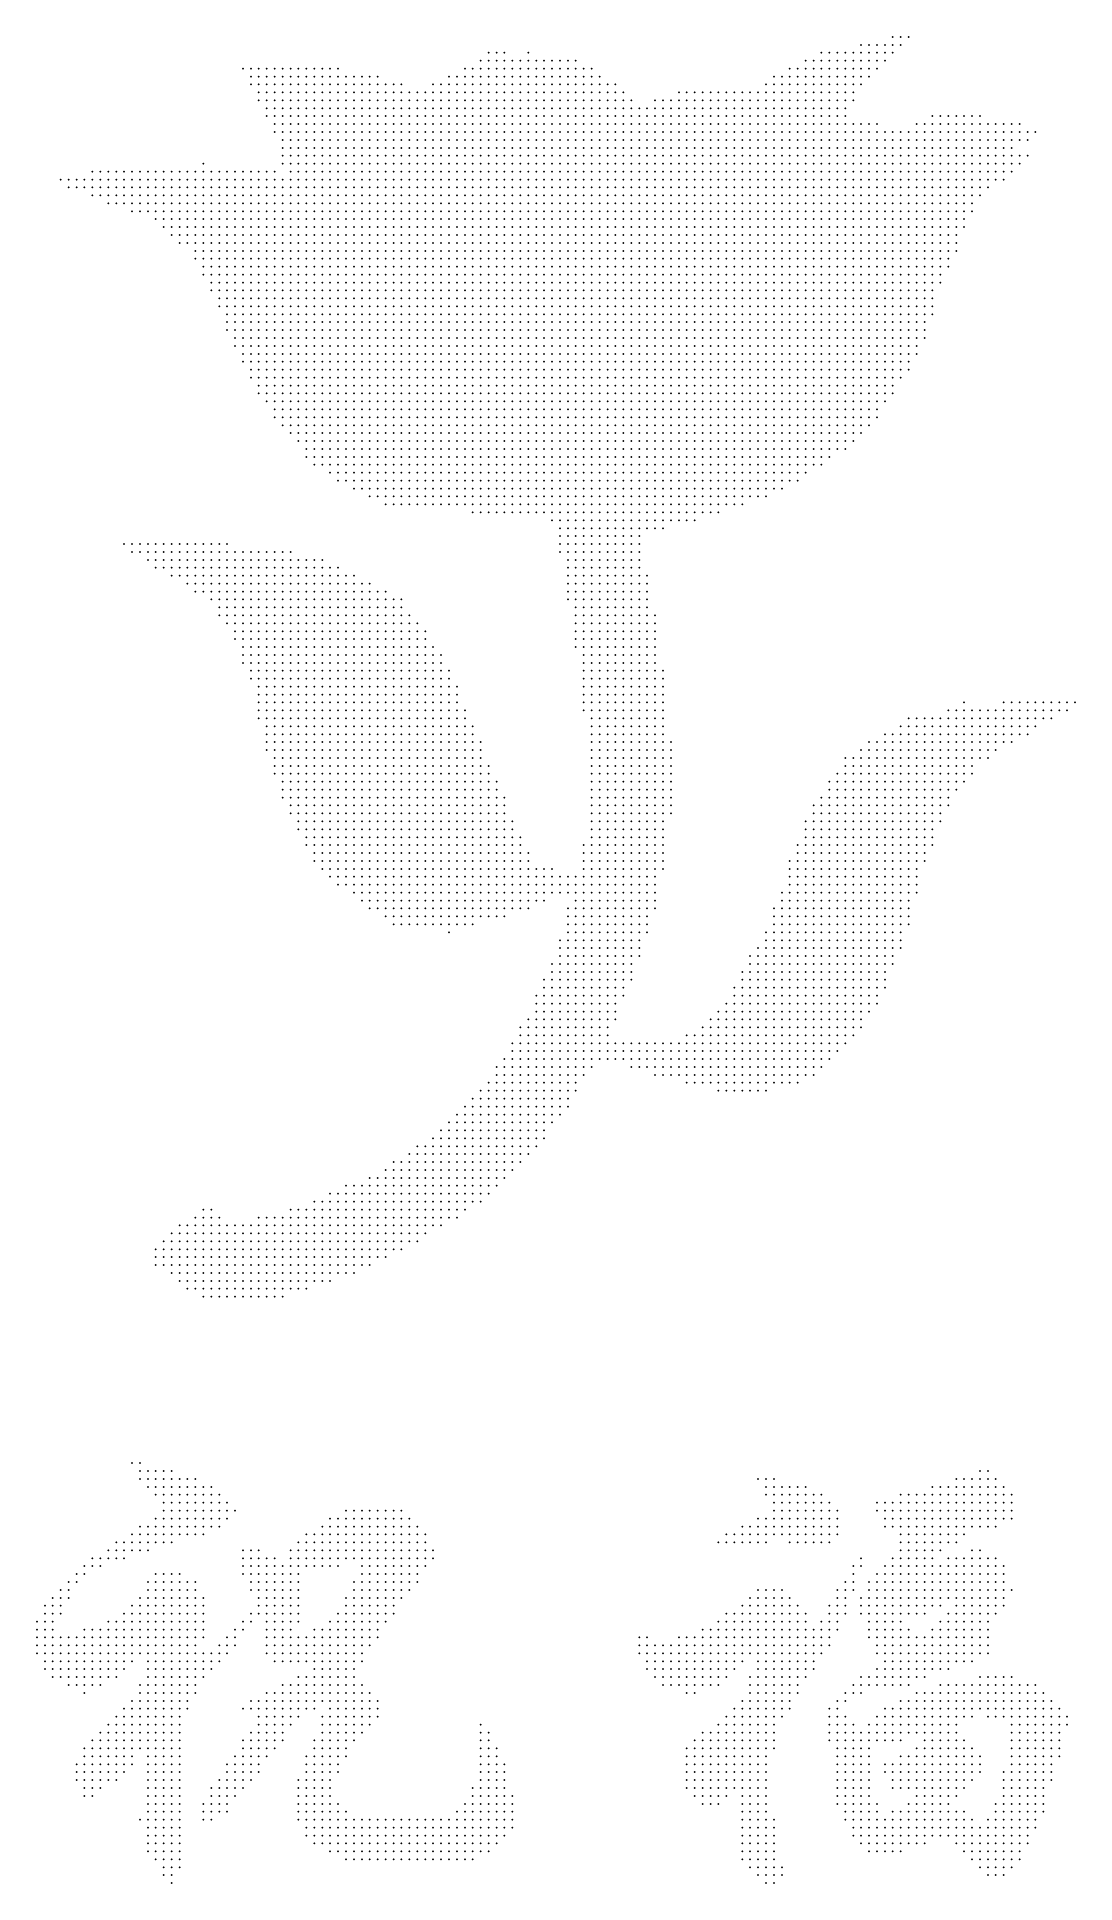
# Model space of a CAD drawing. Extents: x -6.6 to 6.5, y -11.7 to 11.6.
import ezdxf

# ---------------------------------------------------------------- set-up
doc = ezdxf.new("R2010")
doc.units = 0

msp = doc.modelspace()

# ---------------------------------------------------------------- linework, layer by layer
at = {"layer": 'Venus3D'}
for p in [(3.77, 11.5, -1.27), (3.87, 11.5, -1.14), (3.97, 11.5, -1.01), (3.97, 11.5, -0.62), (4.07, 11.5, -1.01), (4.07, 11.5, -0.75), (4.17, 11.6, -1.01), (4.17, 11.5, -1.01), (4.17, 11.5, -0.75), (4.27, 11.6, -1.01), (4.27, 11.6, -0.88), (4.27, 11.5, -1.01), (4.27, 11.5, -0.88), (4.37, 11.6, -1.01), (4.37, 11.6, -0.88), (-4.03, 11.2, -2.44), (-4.03, 11.2, -2.57), (-3.93, 11.2, -2.57), (-3.83, 11.2, -2.57), (-3.73, 11.2, -2.44), (-3.63, 11.2, -2.44), (-3.53, 11.2, -2.44), (-3.43, 11.2, -2.44), (-3.33, 11.2, -2.57), (-3.23, 11.2, -2.57), (-3.13, 11.2, -2.57), (-3.03, 11.2, -2.57), (-2.93, 11.2, -2.57), (-2.83, 11.2, -2.57), (-1.23, 11.2, 3.54), (-1.13, 11.2, 3.67), (-1.03, 11.3, 3.67), (-1.03, 11.3, 3.8), (-1.03, 11.2, 3.67), (-0.93, 11.4, 4.06), (-0.93, 11.3, 3.93), (-0.93, 11.3, 4.06), (-0.93, 11.2, 3.8), (-0.93, 11.2, 3.93), (-0.83, 11.4, 4.06), (-0.83, 11.3, 4.06), (-0.83, 11.2, 3.93), (-0.73, 11.4, 3.8), (-0.73, 11.4, 3.93), (-0.73, 11.3, 3.8), (-0.73, 11.3, 3.93), (-0.73, 11.2, 3.8), (-0.63, 11.3, 3.67), (-0.63, 11.2, 3.67), (-0.53, 11.3, 3.67), (-0.53, 11.2, 3.54), (-0.43, 11.4, 3.54), (-0.43, 11.3, 3.54), (-0.43, 11.2, 3.54), (-0.33, 11.3, 3.41), (-0.33, 11.2, 3.41), (-0.23, 11.3, 3.41), (-0.23, 11.2, 3.41), (-0.13, 11.3, 3.28), (-0.13, 11.2, 3.28), (-0.03, 11.3, 3.28), (-0.03, 11.2, 3.15), (0.07, 11.3, 3.15), (0.07, 11.2, 3.02), (0.17, 11.3, 3.02), (0.17, 11.2, 3.02), (0.27, 11.2, 2.89), (0.37, 11.2, 2.76), (2.87, 11.2, -1.79), (2.97, 11.2, -1.66), (3.07, 11.3, -1.79), (3.07, 11.2, -1.66), (3.17, 11.3, -1.66), (3.17, 11.2, -1.53), (3.27, 11.4, -1.66), (3.27, 11.3, -1.53), (3.27, 11.2, -1.53), (3.37, 11.4, -1.53), (3.37, 11.3, -1.53), (3.37, 11.2, -1.4), (3.47, 11.4, -1.4), (3.47, 11.3, -1.4), (3.47, 11.2, -1.4), (3.57, 11.4, -1.4), (3.57, 11.3, -1.4), (3.57, 11.2, -1.27), (3.57, 11.2, 0.16), (3.67, 11.4, -1.27), (3.67, 11.3, -1.27), (3.67, 11.3, 0.03), (3.67, 11.2, -1.27), (3.67, 11.2, -0.1), (3.67, 11.2, 0.03), (3.77, 11.4, -1.27), (3.77, 11.3, -1.14), (3.77, 11.3, -0.23), (3.77, 11.3, -0.1), (3.77, 11.2, -1.14), (3.77, 11.2, -0.36), (3.77, 11.2, -0.23), (3.87, 11.4, -1.14), (3.87, 11.4, -0.36), (3.87, 11.3, -1.14), (3.87, 11.3, -0.49), (3.87, 11.3, -0.36), (3.87, 11.2, -1.01), (3.87, 11.2, -0.49), (3.97, 11.4, -1.01), (3.97, 11.4, -0.62), (3.97, 11.4, -0.49), (3.97, 11.3, -1.01), (3.97, 11.3, -0.62), (3.97, 11.2, -0.88), (3.97, 11.2, -0.75), (3.97, 11.2, -0.62), (4.07, 11.4, -1.01), (4.07, 11.4, -0.75), (4.07, 11.3, -1.01), (4.07, 11.3, -0.88), (4.07, 11.3, -0.75), (4.17, 11.4, -1.01), (4.17, 11.4, -0.88), (4.17, 11.4, -0.75), (-3.93, 11.1, -2.44), (-3.93, 11.1, -2.31), (-3.93, 11, -2.31), (-3.83, 11.1, -2.57), (-3.83, 11.1, -2.18), (-3.83, 11.1, -2.05), (-3.83, 11, -2.18), (-3.83, 11, -2.44), (-3.83, 11, -2.05), (-3.83, 11, -1.92), (-3.83, 11, -1.79), (-3.73, 11.1, -2.44), (-3.73, 11, -2.44), (-3.63, 11.1, -2.44), (-3.63, 11, -2.44), (-3.53, 11.1, -2.44), (-3.53, 11, -2.44), (-3.43, 11.1, -2.44), (-3.43, 11, -2.44), (-3.33, 11.1, -2.44), (-3.33, 11, -2.44), (-3.23, 11.1, -2.57), (-3.23, 11, -2.44), (-3.13, 11.1, -2.57), (-3.13, 11, -2.57), (-3.03, 11.1, -2.57), (-3.03, 11, -2.57), (-2.93, 11.1, -2.57), (-2.93, 11, -2.57), (-2.83, 11.1, -2.57), (-2.83, 11, -2.57), (-2.73, 11.1, -2.57), (-2.73, 11, -2.57), (-2.63, 11.1, -2.57), (-2.63, 11, -2.57), (-2.53, 11.1, -2.57), (-2.53, 11, -2.57), (-2.43, 11.1, -2.57), (-2.43, 11, -2.57), (-2.33, 11.1, -2.57), (-2.33, 11, -2.57), (-2.23, 11, -2.57), (-2.13, 11, -2.57), (-2.03, 11, -2.57), (-1.63, 11, 3.15), (-1.53, 11, 3.28), (-1.43, 11.1, 3.41), (-1.43, 11, 3.28), (-1.33, 11.1, 3.41), (-1.33, 11, 3.41), (-1.23, 11.1, 3.54), (-1.23, 11, 3.41), (-1.13, 11.1, 3.54), (-1.13, 11, 3.54), (-1.03, 11.1, 3.67), (-1.03, 11.1, 3.67), (-1.03, 11, 3.54), (-0.93, 11.1, 3.8), (-0.93, 11, 3.67), (-0.93, 11, 3.67), (-0.83, 11.1, 3.8), (-0.83, 11, 3.67), (-0.73, 11.1, 3.8), (-0.73, 11, 3.67), (-0.63, 11.1, 3.67), (-0.63, 11, 3.54), (-0.53, 11.1, 3.54), (-0.53, 11, 3.54), (-0.43, 11.1, 3.54), (-0.43, 11, 3.41), (-0.33, 11.1, 3.41), (-0.33, 11, 3.28), (-0.23, 11.1, 3.28), (-0.23, 11, 3.28), (-0.13, 11.1, 3.15), (-0.13, 11, 3.15), (-0.03, 11.1, 3.15), (-0.03, 11, 3.02), (0.07, 11.1, 3.02), (0.07, 11, 2.89), (0.17, 11.1, 2.89), (0.17, 11, 2.89), (0.27, 11.1, 2.76), (0.27, 11, 2.76), (0.37, 11.1, 2.76), (0.37, 11, 2.76), (0.47, 11.1, 2.63), (0.47, 11, 2.63), (0.57, 11, 2.5), (0.67, 11, 2.5), (2.57, 11, -1.92), (2.67, 11.1, -1.92), (2.67, 11, -1.92), (2.77, 11.1, -1.79), (2.77, 11, -1.79), (2.87, 11.1, -1.79), (2.87, 11, -1.66), (2.97, 11.1, -1.66), (2.97, 11, -1.66), (3.07, 11.1, -1.53), (3.07, 11, -1.53), (3.17, 11.1, -1.53), (3.17, 11, -1.4), (3.27, 11.1, -1.4), (3.27, 11, -1.4), (3.27, 11, 0.42), (3.27, 11, 0.55), (3.37, 11.1, -1.4), (3.37, 11, -1.27), (3.37, 11, 0.29), (3.47, 11.1, -1.27), (3.47, 11.1, 0.16), (3.47, 11.1, 0.29), (3.47, 11, -1.27), (3.47, 11, 0.03), (3.47, 11, 0.16), (3.57, 11.1, -1.27), (3.57, 11.1, -0.1), (3.57, 11.1, 0.03), (3.57, 11, -1.14), (3.57, 11, -0.23), (3.57, 11, -0.1), (3.67, 11.1, -1.14), (3.67, 11.1, -1.14), (3.67, 11.1, -0.23), (3.67, 11, -1.01), (3.67, 11, -0.36), (3.77, 11.1, -1.01), (3.77, 11.1, -0.49), (3.77, 11.1, -0.36), (3.77, 11, -0.88), (3.77, 11, -0.75), (3.77, 11, -0.62), (3.77, 11, -0.49), (3.87, 11.1, -0.88), (3.87, 11.1, -0.75), (3.87, 11.1, -0.62), (3.87, 11.1, -0.88), (-3.83, 10.9, -2.31), (-3.83, 10.9, -2.18), (-3.83, 10.9, -2.05), (-3.83, 10.9, -1.92), (-3.83, 10.9, -1.79), (-3.83, 10.9, -1.66), (-3.83, 10.9, -1.53), (-3.83, 10.8, -1.66), (-3.83, 10.8, -1.53), (-3.83, 10.8, -1.4), (-3.83, 10.8, -1.27), (-3.73, 10.9, -2.31), (-3.73, 10.9, -2.31), (-3.73, 10.8, -2.18), (-3.73, 10.8, -2.05), (-3.73, 10.8, -1.92), (-3.73, 10.8, -1.79), (-3.63, 10.9, -2.44), (-3.63, 10.8, -2.31), (-3.53, 10.9, -2.44), (-3.53, 10.8, -2.31), (-3.43, 10.9, -2.44), (-3.43, 10.8, -2.31), (-3.33, 10.9, -2.44), (-3.33, 10.8, -2.44), (-3.23, 10.9, -2.44), (-3.23, 10.8, -2.44), (-3.13, 10.9, -2.44), (-3.13, 10.8, -2.44), (-3.03, 10.9, -2.44), (-3.03, 10.8, -2.44), (-2.93, 10.9, -2.44), (-2.93, 10.8, -2.44), (-2.83, 10.9, -2.44), (-2.83, 10.8, -2.44), (-2.73, 10.9, -2.44), (-2.73, 10.8, -2.44), (-2.63, 10.9, -2.44), (-2.63, 10.8, -2.44), (-2.53, 10.9, -2.44), (-2.53, 10.8, -2.44), (-2.43, 10.9, -2.44), (-2.43, 10.8, -2.44), (-2.33, 10.9, -2.57), (-2.33, 10.8, -2.44), (-2.23, 10.9, -2.57), (-2.23, 10.8, -2.57), (-2.13, 10.9, -2.57), (-2.13, 10.8, -2.57), (-2.03, 10.9, -2.57), (-2.03, 10.8, -2.57), (-1.93, 10.9, -2.57), (-1.93, 10.8, -2.57), (-1.83, 10.9, -2.57), (-1.83, 10.8, 2.89), (-1.83, 10.8, -2.57), (-1.73, 10.9, 3.02), (-1.73, 10.8, 2.89), (-1.73, 10.8, -2.57), (-1.63, 10.9, 3.15), (-1.63, 10.8, 3.02), (-1.63, 10.8, -2.7), (-1.53, 10.9, 3.15), (-1.53, 10.8, 3.02), (-1.43, 10.9, 3.28), (-1.43, 10.8, 3.15), (-1.33, 10.9, 3.28), (-1.33, 10.8, 3.15), (-1.23, 10.9, 3.41), (-1.23, 10.8, 3.28), (-1.13, 10.9, 3.41), (-1.13, 10.8, 3.41), (-1.03, 10.9, 3.54), (-1.03, 10.8, 3.41), (-0.93, 10.9, 3.54), (-0.93, 10.8, 3.41), (-0.83, 10.9, 3.54), (-0.83, 10.8, 3.41), (-0.73, 10.9, 3.54), (-0.73, 10.8, 3.41), (-0.63, 10.9, 3.54), (-0.63, 10.8, 3.41), (-0.53, 10.9, 3.41), (-0.53, 10.8, 3.28), (-0.43, 10.9, 3.41), (-0.43, 10.8, 3.28), (-0.33, 10.9, 3.28), (-0.33, 10.8, 3.28), (-0.23, 10.9, 3.15), (-0.23, 10.8, 3.15), (-0.13, 10.9, 3.15), (-0.13, 10.8, 3.02), (-0.03, 10.9, 3.02), (-0.03, 10.8, 3.02), (0.07, 10.9, 2.89), (0.07, 10.8, 2.89), (0.17, 10.9, 2.89), (0.17, 10.8, 2.89), (0.27, 10.9, 2.76), (0.27, 10.8, 2.76), (0.37, 10.9, 2.63), (0.37, 10.8, 2.76), (0.47, 10.9, 2.63), (0.47, 10.8, 2.63), (0.57, 10.9, 2.5), (0.57, 10.8, 2.5), (0.67, 10.9, 2.5), (0.67, 10.8, 2.5), (0.77, 10.9, 2.37), (0.77, 10.8, 2.37), (0.87, 10.8, 2.24), (1.17, 10.8, -3.48), (1.27, 10.8, -3.48), (1.37, 10.8, -3.48), (1.47, 10.9, -3.61), (1.47, 10.8, -3.61), (1.57, 10.9, -3.61), (1.57, 10.8, -3.61), (1.67, 10.9, -3.74), (1.67, 10.8, -3.61), (1.77, 10.9, -3.74), (1.77, 10.8, -3.74), (1.87, 10.9, -3.87), (1.87, 10.8, -3.74), (1.97, 10.9, -3.87), (1.97, 10.8, -3.87), (2.07, 10.9, -3.87), (2.07, 10.8, -3.87), (2.17, 10.9, -4), (2.17, 10.8, -4), (2.27, 10.9, -4), (2.27, 10.9, -4), (2.27, 10.8, -2.18), (2.27, 10.8, -4), (2.37, 10.9, -2.05), (2.37, 10.9, -4), (2.37, 10.8, -2.05), (2.37, 10.8, -4), (2.47, 10.9, -2.05), (2.47, 10.9, -4.13), (2.47, 10.8, -2.05), (2.47, 10.8, -4), (2.57, 10.9, -1.92), (2.57, 10.9, -4.13), (2.57, 10.8, -1.92), (2.57, 10.8, -4.13), (2.67, 10.9, -1.79), (2.67, 10.9, -4.13), (2.67, 10.8, -1.92), (2.67, 10.8, -4.13), (2.77, 10.9, -1.79), (2.77, 10.9, -4.13), (2.77, 10.8, -4.26), (2.77, 10.8, -1.79), (2.87, 10.9, -1.66), (2.87, 10.9, -4.26), (2.87, 10.8, -4.39), (2.87, 10.8, -1.66), (2.97, 10.9, -1.66), (2.97, 10.9, -4.39), (2.97, 10.8, -1.66), (2.97, 10.8, -4.39), (3.07, 10.9, -4.52), (3.07, 10.9, -1.53), (3.07, 10.9, -4.52), (3.07, 10.8, -4.13), (3.07, 10.8, -4.26), (3.07, 10.8, -4.13), (3.07, 10.8, -1.53), (3.07, 10.8, 0.68), (3.17, 10.9, -1.4), (3.17, 10.9, 0.55), (3.17, 10.8, -1.4), (3.17, 10.8, 0.55), (3.27, 10.9, -1.4), (3.27, 10.9, 0.29), (3.27, 10.9, 0.42), (3.27, 10.8, -1.4), (3.27, 10.8, 0.29), (3.27, 10.8, 0.42), (3.37, 10.9, -1.27), (3.37, 10.9, 0.16), (3.37, 10.8, 0.03), (3.37, 10.8, 0.16), (3.37, 10.8, -1.27), (3.47, 10.9, -1.14), (3.47, 10.9, -0.1), (3.47, 10.9, 0.03), (3.47, 10.8, -1.14), (3.47, 10.8, -0.1), (3.57, 10.9, -1.01), (3.57, 10.9, -1.01), (3.57, 10.9, -0.36), (3.57, 10.9, -0.23), (3.57, 10.8, -1.01), (3.57, 10.8, -0.88), (3.57, 10.8, -0.62), (3.57, 10.8, -0.49), (3.57, 10.8, -0.36), (3.57, 10.8, -0.23), (3.67, 10.9, -0.75), (3.67, 10.9, -0.62), (3.67, 10.9, -0.49), (3.67, 10.9, -0.88), (3.67, 10.8, -0.75), (-3.73, 10.7, -1.79), (-3.73, 10.7, -1.66), (-3.73, 10.7, -1.53), (-3.73, 10.7, -1.4), (-3.73, 10.7, -1.27), (-3.73, 10.7, -1.14), (-3.73, 10.6, -1.01), (-3.73, 10.6, -0.88), (-3.63, 10.7, -2.18), (-3.63, 10.7, -2.05), (-3.63, 10.7, -1.92), (-3.63, 10.6, -1.79), (-3.63, 10.6, -1.66), (-3.63, 10.6, -1.53), (-3.63, 10.6, -1.4), (-3.63, 10.6, -1.27), (-3.63, 10.6, -1.14), (-3.63, 10.5, -1.14), (-3.63, 10.5, -1.01), (-3.63, 10.5, -0.88), (-3.63, 10.5, -0.75), (-3.63, 10.5, -0.75), (-3.53, 10.7, -2.18), (-3.53, 10.6, -2.05), (-3.53, 10.6, -1.92), (-3.53, 10.5, -1.79), (-3.53, 10.5, -1.79), (-3.53, 10.5, -1.66), (-3.53, 10.5, -1.53), (-3.53, 10.5, -1.4), (-3.53, 10.5, -1.27), (-3.43, 10.7, -2.31), (-3.43, 10.6, -2.18), (-3.43, 10.5, -2.05), (-3.43, 10.5, -2.05), (-3.43, 10.5, -1.92), (-3.33, 10.7, -2.31), (-3.33, 10.6, -2.18), (-3.33, 10.5, -2.18), (-3.23, 10.7, -2.31), (-3.23, 10.6, -2.18), (-3.23, 10.5, -2.18), (-3.13, 10.7, -2.31), (-3.13, 10.6, -2.31), (-3.13, 10.5, -2.31), (-3.03, 10.7, -2.44), (-3.03, 10.6, -2.31), (-3.03, 10.5, -2.31), (-2.93, 10.7, -2.44), (-2.93, 10.6, -2.44), (-2.93, 10.5, -2.31), (-2.83, 10.7, -2.44), (-2.83, 10.6, -2.44), (-2.83, 10.5, -2.44), (-2.73, 10.7, -2.44), (-2.73, 10.6, -2.44), (-2.73, 10.5, -2.44), (-2.63, 10.7, -2.44), (-2.63, 10.6, -2.44), (-2.63, 10.5, -2.44), (-2.53, 10.7, -2.44), (-2.53, 10.6, -2.44), (-2.53, 10.5, -2.44), (-2.43, 10.7, -2.44), (-2.43, 10.6, -2.44), (-2.43, 10.5, -2.57), (-2.33, 10.7, -2.57), (-2.33, 10.6, -2.57), (-2.33, 10.5, -2.57), (-2.23, 10.7, -2.57), (-2.23, 10.6, -2.57), (-2.23, 10.5, -2.57), (-2.13, 10.7, -2.57), (-2.13, 10.6, -2.57), (-2.13, 10.5, -2.57), (-2.03, 10.7, -2.57), (-2.03, 10.6, 2.5), (-2.03, 10.6, -2.57), (-2.03, 10.5, -2.57), (-2.03, 10.5, 2.5), (-1.93, 10.7, -2.57), (-1.93, 10.7, 2.63), (-1.93, 10.6, 2.63), (-1.93, 10.6, -2.57), (-1.93, 10.5, -2.57), (-1.93, 10.5, 2.63), (-1.83, 10.7, -2.57), (-1.83, 10.7, 2.76), (-1.83, 10.6, 2.63), (-1.83, 10.6, -2.57), (-1.83, 10.5, -2.57), (-1.83, 10.5, 2.63), (-1.73, 10.7, -2.57), (-1.73, 10.7, 2.89), (-1.73, 10.6, 2.76), (-1.73, 10.6, -2.57), (-1.73, 10.5, -2.57), (-1.73, 10.5, 2.76), (-1.63, 10.7, -2.57), (-1.63, 10.7, 2.89), (-1.63, 10.6, -2.57), (-1.63, 10.6, 2.89), (-1.63, 10.5, 2.76), (-1.63, 10.5, -2.57), (-1.53, 10.7, -2.7), (-1.53, 10.7, 3.02), (-1.53, 10.6, -2.7), (-1.53, 10.6, 2.89), (-1.53, 10.5, 2.89), (-1.53, 10.5, -2.7), (-1.43, 10.7, -2.7), (-1.43, 10.7, 3.02), (-1.43, 10.6, -2.7), (-1.43, 10.6, 3.02), (-1.43, 10.5, 2.89), (-1.43, 10.5, -2.7), (-1.33, 10.7, 3.15), (-1.33, 10.6, -2.7), (-1.33, 10.6, 3.02), (-1.33, 10.5, 3.02), (-1.33, 10.5, -2.7), (-1.23, 10.7, 3.15), (-1.23, 10.6, 3.15), (-1.23, 10.5, 3.15), (-1.23, 10.5, -2.7), (-1.13, 10.7, 3.28), (-1.13, 10.6, 3.15), (-1.13, 10.5, 3.15), (-1.03, 10.7, 3.28), (-1.03, 10.6, 3.28), (-1.03, 10.5, 3.15), (-0.93, 10.7, 3.28), (-0.93, 10.6, 3.28), (-0.93, 10.5, 3.15), (-0.83, 10.7, 3.28), (-0.83, 10.6, 3.28), (-0.83, 10.5, 3.28), (-0.73, 10.7, 3.41), (-0.73, 10.6, 3.28), (-0.73, 10.5, 3.28), (-0.63, 10.7, 3.28), (-0.63, 10.6, 3.28), (-0.63, 10.5, 3.28), (-0.53, 10.7, 3.28), (-0.53, 10.6, 3.28), (-0.53, 10.5, 3.15), (-0.43, 10.7, 3.28), (-0.43, 10.6, 3.15), (-0.43, 10.5, 3.15), (-0.33, 10.7, 3.15), (-0.33, 10.6, 3.15), (-0.33, 10.5, 3.15), (-0.23, 10.7, 3.15), (-0.23, 10.6, 3.15), (-0.23, 10.5, 3.15), (-0.13, 10.7, 3.15), (-0.13, 10.6, 3.15), (-0.13, 10.5, 3.02), (-0.03, 10.7, 3.02), (-0.03, 10.6, 3.02), (-0.03, 10.5, 3.02), (0.07, 10.7, 2.89), (0.07, 10.6, 3.02), (0.07, 10.5, 2.89), (0.17, 10.7, 2.89), (0.17, 10.6, 2.89), (0.17, 10.5, 2.89), (0.27, 10.7, 2.76), (0.27, 10.6, 2.76), (0.27, 10.5, 2.76), (0.37, 10.7, 2.76), (0.37, 10.6, 2.76), (0.37, 10.5, 2.63), (0.47, 10.7, 2.63), (0.47, 10.6, 2.63), (0.47, 10.5, 2.63), (0.57, 10.7, 2.5), (0.57, 10.6, 2.5), (0.57, 10.5, 2.5), (0.57, 10.5, -3.22), (0.67, 10.7, 2.5), (0.67, 10.6, -3.22), (0.67, 10.6, 2.37), (0.67, 10.5, 2.37), (0.67, 10.5, -3.22), (0.77, 10.7, 2.37), (0.77, 10.6, -3.22), (0.77, 10.6, 2.37), (0.77, 10.5, 2.37), (0.77, 10.5, -3.22), (0.87, 10.7, -3.35), (0.87, 10.7, 2.24), (0.87, 10.6, -3.35), (0.87, 10.6, 2.24), (0.87, 10.5, 2.24), (0.87, 10.5, -3.35), (0.97, 10.7, 2.24), (0.97, 10.7, -3.35), (0.97, 10.6, -3.35), (0.97, 10.6, 2.24), (0.97, 10.5, 2.24), (0.97, 10.5, -3.35), (1.07, 10.7, -3.35), (1.07, 10.6, -3.35), (1.07, 10.6, 2.11), (1.07, 10.5, 2.11), (1.07, 10.5, -3.35), (1.17, 10.7, -3.48), (1.17, 10.6, -3.48), (1.17, 10.5, 2.11), (1.17, 10.5, -3.48), (1.27, 10.7, -3.48), (1.27, 10.6, -3.48), (1.27, 10.5, -3.48), (1.37, 10.7, -3.48), (1.37, 10.6, -3.48), (1.37, 10.5, -3.48), (1.47, 10.7, -3.48), (1.47, 10.6, -3.48), (1.47, 10.5, -3.48), (1.57, 10.7, -3.61), (1.57, 10.6, -3.61), (1.57, 10.5, -3.61), (1.67, 10.7, -3.61), (1.67, 10.6, -3.61), (1.67, 10.5, -3.61), (1.77, 10.7, -3.61), (1.77, 10.6, -3.61), (1.77, 10.5, -3.61), (1.87, 10.7, -3.74), (1.87, 10.6, -3.74), (1.87, 10.5, -3.61), (1.97, 10.7, -3.74), (1.97, 10.6, -3.74), (1.97, 10.5, -3.74), (2.07, 10.7, -3.87), (2.07, 10.6, -3.74), (2.07, 10.6, -2.31), (2.07, 10.5, -3.74), (2.07, 10.5, -2.31), (2.17, 10.7, -2.18), (2.17, 10.7, -3.87), (2.17, 10.6, -3.87), (2.17, 10.6, -2.18), (2.17, 10.5, -3.74), (2.17, 10.5, -2.18), (2.27, 10.7, -2.18), (2.27, 10.7, -4), (2.27, 10.6, -3.87), (2.27, 10.6, -2.18), (2.27, 10.5, -3.87), (2.27, 10.5, -2.18), (2.37, 10.7, -2.05), (2.37, 10.7, -4), (2.37, 10.6, -4), (2.37, 10.6, -2.05), (2.37, 10.5, -3.87), (2.37, 10.5, -2.05), (2.47, 10.7, -2.05), (2.47, 10.7, -4), (2.47, 10.6, -4), (2.47, 10.6, -1.92), (2.47, 10.5, -4), (2.47, 10.5, -1.92), (2.57, 10.7, -1.92), (2.57, 10.7, -4.13), (2.57, 10.6, -4), (2.57, 10.6, -1.92), (2.57, 10.5, -1.92), (2.57, 10.5, -4), (2.67, 10.7, -1.79), (2.67, 10.7, -4.13), (2.67, 10.6, -1.79), (2.67, 10.6, -4.13), (2.67, 10.5, -1.79), (2.67, 10.5, -4), (2.77, 10.7, -1.79), (2.77, 10.7, -4.26), (2.77, 10.6, -1.79), (2.77, 10.6, -4.13), (2.77, 10.5, -4), (2.77, 10.5, -1.66), (2.87, 10.7, -1.66), (2.87, 10.7, -4.26), (2.87, 10.6, -1.66), (2.87, 10.6, -4.13), (2.87, 10.5, -4), (2.87, 10.5, -1.66), (2.97, 10.7, -4.26), (2.97, 10.7, -1.66), (2.97, 10.6, 0.81), (2.97, 10.6, 0.94), (2.97, 10.6, -1.66), (2.97, 10.6, -4.13), (2.97, 10.6, -4), (2.97, 10.5, -3.87), (2.97, 10.5, -4), (2.97, 10.5, 0.81), (2.97, 10.5, 0.94), (2.97, 10.5, -3.87), (2.97, 10.5, -1.53), (3.07, 10.7, -4.13), (3.07, 10.7, -4), (3.07, 10.7, -1.53), (3.07, 10.7, 0.81), (3.07, 10.7, 0.68), (3.07, 10.6, -3.87), (3.07, 10.6, -1.53), (3.07, 10.6, 0.68), (3.07, 10.5, -3.74), (3.07, 10.5, -1.53), (3.07, 10.5, 0.68), (3.17, 10.7, -3.87), (3.17, 10.7, -1.53), (3.17, 10.7, -3.87), (3.17, 10.7, 0.55), (3.17, 10.6, -1.4), (3.17, 10.6, 0.42), (3.17, 10.6, 0.55), (3.17, 10.6, -3.74), (3.17, 10.5, 0.42), (3.17, 10.5, -3.74), (3.17, 10.5, -1.4), (3.17, 10.5, 0.55), (3.17, 10.5, -3.74), (3.27, 10.7, -1.4), (3.27, 10.7, 0.29), (3.27, 10.7, 0.42), (3.27, 10.6, -3.61), (3.27, 10.6, -1.27), (3.27, 10.6, 0.29), (3.27, 10.5, 0.29), (3.27, 10.5, -3.74), (3.27, 10.5, -3.61), (3.27, 10.5, -1.27), (3.37, 10.7, -1.27), (3.37, 10.7, -1.14), (3.37, 10.7, 0.03), (3.37, 10.7, 0.16), (3.37, 10.6, -1.14), (3.37, 10.6, 0.03), (3.37, 10.6, 0.16), (3.37, 10.5, -1.01), (3.37, 10.5, 0.03), (3.37, 10.5, 0.16), (3.37, 10.5, -3.74), (3.37, 10.5, -1.14), (3.37, 10.5, -3.48), (3.47, 10.7, -1.01), (3.47, 10.7, -0.1), (3.47, 10.6, -1.01), (3.47, 10.6, -0.23), (3.47, 10.6, -0.1), (3.47, 10.5, -0.1), (3.47, 10.5, -0.88), (3.47, 10.5, -0.75), (3.47, 10.5, -0.62), (3.47, 10.5, -0.49), (3.47, 10.5, -0.36), (3.47, 10.5, -0.23), (3.47, 10.5, -3.74), (3.57, 10.7, -0.88), (3.57, 10.7, -0.75), (3.57, 10.7, -0.62), (3.57, 10.7, -0.49), (3.57, 10.7, -0.36), (3.57, 10.7, -0.23), (3.57, 10.6, -0.88), (3.57, 10.6, -0.75), (3.57, 10.6, -0.62), (3.57, 10.6, -0.49), (3.57, 10.6, -0.36), (3.57, 10.5, -3.87), (3.67, 10.5, -3.87), (3.77, 10.5, -3.87), (3.87, 10.5, -3.87), (3.97, 10.5, -3.87), (4.47, 10.5, 0.16), (4.57, 10.5, 0.29), (4.57, 10.5, 0.42), (4.67, 10.6, 0.42), (4.67, 10.5, 0.55), (4.77, 10.6, 0.55), (4.77, 10.5, 0.68), (4.87, 10.6, 0.68), (4.87, 10.5, 0.81), (4.97, 10.6, 0.81), (4.97, 10.5, 0.94), (5.07, 10.6, 0.94), (5.07, 10.5, 1.07), (5.07, 10.5, 1.2), (5.17, 10.6, 1.2), (5.17, 10.5, 1.33), (5.27, 10.6, 1.33), (5.27, 10.6, 1.46), (5.27, 10.5, 1.46), (5.27, 10.5, 1.59), (5.37, 10.5, 2.76), (5.37, 10.5, 1.72), (5.37, 10.5, 1.85), (5.47, 10.5, 1.98), (5.57, 10.5, 2.11), (5.57, 10.5, 2.24), (5.67, 10.5, 2.37), (5.77, 10.5, 2.37), (-3.63, 10.4, -0.75), (-3.63, 10.4, -0.62), (-3.53, 10.4, -1.66), (-3.53, 10.4, -1.53), (-3.53, 10.4, -1.4), (-3.53, 10.4, -1.27), (-3.53, 10.4, -1.14), (-3.53, 10.4, -1.01), (-3.53, 10.4, -0.88), (-3.53, 10.3, -1.53), (-3.53, 10.3, -1.4), (-3.53, 10.3, -1.27), (-3.53, 10.3, -1.14), (-3.53, 10.3, -1.01), (-3.53, 10.3, -0.88), (-3.53, 10.3, -0.75), (-3.53, 10.3, -0.62), (-3.53, 10.3, -0.49), (-3.53, 10.3, -1.66), (-3.43, 10.4, -1.92), (-3.43, 10.4, -1.79), (-3.43, 10.3, -1.79), (-3.33, 10.4, -2.05), (-3.33, 10.3, -1.92), (-3.23, 10.4, -2.18), (-3.23, 10.3, -2.18), (-3.23, 10.3, -2.05), (-3.13, 10.4, -2.18), (-3.13, 10.3, -2.18), (-3.03, 10.4, -2.31), (-3.03, 10.3, -2.18), (-2.93, 10.4, -2.31), (-2.93, 10.3, -2.31), (-2.83, 10.4, -2.31), (-2.83, 10.3, -2.31), (-2.73, 10.4, -2.44), (-2.73, 10.3, -2.31), (-2.63, 10.4, -2.44), (-2.63, 10.3, -2.44), (-2.53, 10.4, -2.44), (-2.53, 10.3, -2.44), (-2.43, 10.4, -2.44), (-2.43, 10.3, -2.44), (-2.33, 10.4, -2.44), (-2.33, 10.3, -2.44), (-2.23, 10.4, -2.57), (-2.23, 10.3, -2.44), (-2.13, 10.4, -2.57), (-2.13, 10.4, 2.37), (-2.13, 10.3, -2.57), (-2.13, 10.3, 2.37), (-2.03, 10.4, -2.57), (-2.03, 10.4, 2.5), (-2.03, 10.3, -2.57), (-2.03, 10.3, 2.37), (-1.93, 10.4, -2.57), (-1.93, 10.4, 2.5), (-1.93, 10.3, -2.57), (-1.93, 10.3, 2.5), (-1.83, 10.4, -2.57), (-1.83, 10.4, 2.63), (-1.83, 10.3, -2.57), (-1.83, 10.3, 2.63), (-1.73, 10.4, -2.57), (-1.73, 10.4, 2.76), (-1.73, 10.3, -2.57), (-1.73, 10.3, 2.63), (-1.63, 10.4, -2.57), (-1.63, 10.4, 2.76), (-1.63, 10.3, -2.7), (-1.63, 10.3, 2.76), (-1.53, 10.4, -2.7), (-1.53, 10.4, 2.89), (-1.53, 10.3, -2.7), (-1.53, 10.3, 2.89), (-1.43, 10.4, -2.7), (-1.43, 10.4, 2.89), (-1.43, 10.3, -2.7), (-1.43, 10.3, 2.89), (-1.33, 10.4, -2.7), (-1.33, 10.4, 3.02), (-1.33, 10.3, -2.7), (-1.33, 10.3, 3.02), (-1.23, 10.4, -2.7), (-1.23, 10.4, 3.02), (-1.23, 10.3, -2.7), (-1.23, 10.3, 3.02), (-1.13, 10.4, -2.7), (-1.13, 10.4, 3.15), (-1.13, 10.3, -2.7), (-1.13, 10.3, 3.02), (-1.03, 10.4, 3.15), (-1.03, 10.3, -2.83), (-1.03, 10.3, 3.02), (-0.93, 10.4, 3.15), (-0.93, 10.3, 3.15), (-0.83, 10.4, 3.15), (-0.83, 10.3, 3.15), (-0.73, 10.4, 3.15), (-0.73, 10.3, 3.15), (-0.63, 10.4, 3.15), (-0.63, 10.3, 3.15), (-0.53, 10.4, 3.15), (-0.53, 10.3, 3.15), (-0.43, 10.4, 3.15), (-0.43, 10.3, 3.15), (-0.33, 10.4, 3.15), (-0.33, 10.3, 3.02), (-0.23, 10.4, 3.02), (-0.23, 10.3, 3.02), (-0.13, 10.4, 3.02), (-0.13, 10.3, 3.02), (-0.03, 10.4, 3.02), (-0.03, 10.3, 2.89), (0.07, 10.4, 2.89), (0.07, 10.3, 2.89), (0.17, 10.4, 2.76), (0.17, 10.3, 2.76), (0.27, 10.4, 2.76), (0.27, 10.3, 2.76), (0.37, 10.4, 2.63), (0.37, 10.3, -3.09), (0.37, 10.3, 2.63), (0.47, 10.4, -3.22), (0.47, 10.4, 2.63), (0.47, 10.3, -3.22), (0.47, 10.3, 2.63), (0.57, 10.4, -3.22), (0.57, 10.4, 2.5), (0.57, 10.3, -3.22), (0.57, 10.3, 2.5), (0.67, 10.4, -3.22), (0.67, 10.4, 2.5), (0.67, 10.3, -3.22), (0.67, 10.3, 2.5), (0.77, 10.4, -3.22), (0.77, 10.4, 2.37), (0.77, 10.3, -3.22), (0.77, 10.3, 2.37), (0.87, 10.4, -3.35), (0.87, 10.4, 2.37), (0.87, 10.3, -3.35), (0.87, 10.3, 2.37), (0.97, 10.4, -3.35), (0.97, 10.4, 2.24), (0.97, 10.3, -3.35), (0.97, 10.3, 2.24), (1.07, 10.4, -3.35), (1.07, 10.4, 2.11), (1.07, 10.3, -3.35), (1.07, 10.3, 2.24), (1.17, 10.4, -3.48), (1.17, 10.4, 2.11), (1.17, 10.3, -3.35), (1.17, 10.3, 2.11), (1.27, 10.4, -3.48), (1.27, 10.3, -3.48), (1.27, 10.3, 1.98), (1.37, 10.4, -3.48), (1.37, 10.3, -3.48), (1.47, 10.4, -3.61), (1.47, 10.3, -3.48), (1.57, 10.4, -3.61), (1.57, 10.3, -3.61), (1.67, 10.4, -3.61), (1.67, 10.3, -3.61), (1.77, 10.4, -3.61), (1.77, 10.3, -3.61), (1.87, 10.4, -3.61), (1.87, 10.3, -3.74), (1.97, 10.4, -3.74), (1.97, 10.3, -3.74), (1.97, 10.3, -2.44), (2.07, 10.4, -3.74), (2.07, 10.4, -2.31), (2.07, 10.3, -3.74), (2.07, 10.3, -2.31), (2.17, 10.4, -3.74), (2.17, 10.4, -2.18), (2.17, 10.3, -3.74), (2.17, 10.3, -3.74), (2.17, 10.3, -2.18), (2.27, 10.4, -2.18), (2.27, 10.4, -3.74), (2.27, 10.3, -3.74), (2.27, 10.3, -2.18), (2.27, 10.3, -3.74), (2.37, 10.4, -2.05), (2.37, 10.4, -3.87), (2.37, 10.3, -3.74), (2.37, 10.3, -2.05), (2.37, 10.3, -3.74), (2.47, 10.4, -1.92), (2.47, 10.4, -3.87), (2.47, 10.3, -3.74), (2.47, 10.3, -1.92), (2.47, 10.3, -3.74), (2.57, 10.4, -3.74), (2.57, 10.4, -1.92), (2.57, 10.4, -3.87), (2.57, 10.3, -3.74), (2.57, 10.3, -1.92), (2.57, 10.3, -3.74), (2.67, 10.4, -3.74), (2.67, 10.4, -1.79), (2.67, 10.4, -3.87), (2.67, 10.3, -3.74), (2.67, 10.3, -1.79), (2.67, 10.3, -3.87), (2.67, 10.3, -3.74), (2.77, 10.4, -3.87), (2.77, 10.4, -1.66), (2.77, 10.4, -3.74), (2.77, 10.3, -3.74), (2.77, 10.3, -1.66), (2.77, 10.3, -3.74), (2.87, 10.4, -3.87), (2.87, 10.4, 0.94), (2.87, 10.4, 1.07), (2.87, 10.4, -1.66), (2.87, 10.4, -3.74), (2.87, 10.3, -3.74), (2.87, 10.3, 0.94), (2.87, 10.3, 1.07), (2.87, 10.3, -1.66), (2.87, 10.3, -3.74), (2.97, 10.4, 0.81), (2.97, 10.4, -3.74), (2.97, 10.4, -1.53), (2.97, 10.4, -3.74), (2.97, 10.3, -3.61), (2.97, 10.3, -1.53), (2.97, 10.3, 0.81), (2.97, 10.3, -3.74), (3.07, 10.4, -3.74), (3.07, 10.4, -3.61), (3.07, 10.4, -1.4), (3.07, 10.4, 0.55), (3.07, 10.4, 0.68), (3.07, 10.4, -3.74), (3.07, 10.3, -3.48), (3.07, 10.3, -1.53), (3.07, 10.3, -1.4), (3.07, 10.3, 0.55), (3.07, 10.3, 0.68), (3.07, 10.3, -3.61), (3.17, 10.4, -1.27), (3.17, 10.4, 0.29), (3.17, 10.4, 0.42), (3.17, 10.4, -3.61), (3.17, 10.4, -3.48), (3.17, 10.4, -3.74), (3.17, 10.3, -3.35), (3.17, 10.3, -1.27), (3.17, 10.3, 0.29), (3.17, 10.3, 0.42), (3.17, 10.3, -3.61), (3.27, 10.4, -3.48), (3.27, 10.4, -3.35), (3.27, 10.4, -1.14), (3.27, 10.4, 0.16), (3.27, 10.4, -3.74), (3.27, 10.3, -3.22), (3.27, 10.3, -1.14), (3.27, 10.3, 0.03), (3.27, 10.3, 0.16), (3.27, 10.3, -3.61), (3.37, 10.4, -1.01), (3.37, 10.4, -0.1), (3.37, 10.4, 0.03), (3.37, 10.4, -3.35), (3.37, 10.4, -3.22), (3.37, 10.4, -3.74), (3.37, 10.3, -3.09), (3.37, 10.3, -1.01), (3.37, 10.3, -0.88), (3.37, 10.3, -3.61), (3.37, 10.3, -0.62), (3.37, 10.3, -0.49), (3.37, 10.3, -0.36), (3.37, 10.3, -0.23), (3.37, 10.3, -0.1), (3.37, 10.3, -0.88), (3.47, 10.4, -3.22), (3.47, 10.4, -0.88), (3.47, 10.4, -0.75), (3.47, 10.4, -0.62), (3.47, 10.4, -0.49), (3.47, 10.4, -0.36), (3.47, 10.4, -0.23), (3.47, 10.4, -3.74), (3.47, 10.3, -3.09), (3.47, 10.3, -2.96), (3.47, 10.3, -3.61), (3.47, 10.3, -0.75), (3.57, 10.4, -3.74), (3.57, 10.3, -3.61), (3.67, 10.4, -3.74), (3.67, 10.3, -3.74), (3.77, 10.4, -3.74), (3.77, 10.3, -3.74), (3.87, 10.4, -3.74), (3.87, 10.3, -3.74), (3.97, 10.4, -3.87), (3.97, 10.3, -3.74), (4.07, 10.4, -3.87), (4.07, 10.3, -3.74), (4.17, 10.4, -3.87), (4.17, 10.3, -3.74), (4.17, 10.3, 3.41), (4.27, 10.4, -3.87), (4.27, 10.3, -3.87), (4.27, 10.3, -0.23), (4.27, 10.3, 3.28), (4.37, 10.4, -3.87), (4.37, 10.4, 0.03), (4.37, 10.4, -0.1), (4.37, 10.3, -3.87), (4.37, 10.3, -0.1), (4.37, 10.3, 0.03), (4.37, 10.3, 3.28), (4.47, 10.4, 0.16), (4.47, 10.4, -3.87), (4.47, 10.3, -3.87), (4.47, 10.3, 0.16), (4.47, 10.3, 0.29), (4.47, 10.3, 3.15), (4.57, 10.4, 0.29), (4.57, 10.4, 0.42), (4.57, 10.3, -3.87), (4.57, 10.3, 0.42), (4.57, 10.3, 0.55), (4.57, 10.3, 3.15), (4.67, 10.4, 0.55), (4.67, 10.4, 0.68), (4.67, 10.3, -3.87), (4.67, 10.3, 0.68), (4.67, 10.3, 0.81), (4.67, 10.3, 3.02), (4.77, 10.4, 0.81), (4.77, 10.3, -3.87), (4.77, 10.3, 0.94), (4.77, 10.3, 3.02), (4.87, 10.4, 0.94), (4.87, 10.4, 1.07), (4.87, 10.3, -3.87), (4.87, 10.3, 2.89), (4.87, 10.3, 1.07), (4.87, 10.3, 1.2), (4.97, 10.4, 1.07), (4.97, 10.4, 1.2), (4.97, 10.4, 3.02), (4.97, 10.3, -3.87), (4.97, 10.3, -3.87), (4.97, 10.3, 1.33), (4.97, 10.3, 2.89), (5.07, 10.4, 1.33), (5.07, 10.4, 2.89), (5.07, 10.3, 1.46), (5.07, 10.3, 2.76), (5.17, 10.4, 1.46), (5.17, 10.4, 2.89), (5.17, 10.3, 1.59), (5.17, 10.3, 2.76), (5.27, 10.4, 1.59), (5.27, 10.4, 1.72), (5.27, 10.4, 2.76), (5.27, 10.3, 1.72), (5.27, 10.3, 2.76), (5.37, 10.4, 1.85), (5.37, 10.4, 2.76), (5.37, 10.3, 2.63), (5.37, 10.3, 1.85), (5.37, 10.3, 1.98), (5.47, 10.4, 1.98), (5.47, 10.4, 2.11), (5.47, 10.4, 2.76), (5.47, 10.3, 2.24), (5.47, 10.3, 2.11), (5.47, 10.3, 2.63), (5.57, 10.4, 2.24), (5.57, 10.4, 2.76), (5.57, 10.3, 2.24), (5.57, 10.3, 2.63), (5.67, 10.4, 2.37), (5.67, 10.4, 2.76), (5.67, 10.3, 2.37), (5.67, 10.3, 2.37), (5.67, 10.3, 2.63), (5.77, 10.4, 2.5), (5.77, 10.4, 2.76), (5.77, 10.3, 2.5), (5.77, 10.3, 2.63), (5.87, 10.4, 2.5), (5.87, 10.4, 2.76), (5.87, 10.3, 2.63), (5.97, 10.4, 2.63), (5.97, 10.4, 2.76), (-3.53, 10.2, -1.4), (-3.53, 10.2, -1.27), (-3.53, 10.2, -1.14), (-3.53, 10.2, -1.01), (-3.53, 10.2, -0.88), (-3.53, 10.2, -0.75), (-3.53, 10.2, -0.62), (-3.53, 10.2, -0.49), (-3.53, 10.2, -1.53), (-3.53, 10.1, -1.01), (-3.53, 10.1, -0.88), (-3.53, 10.1, -0.75), (-3.53, 10.1, -0.62), (-3.53, 10.1, -0.49), (-3.53, 10.1, -0.36), (-3.53, 10.1, -1.14), (-3.43, 10.2, -1.66), (-3.43, 10.1, -1.53), (-3.43, 10.1, -1.4), (-3.43, 10.1, -1.27), (-3.33, 10.2, -1.79), (-3.33, 10.1, -1.79), (-3.33, 10.1, -1.66), (-3.23, 10.2, -2.05), (-3.23, 10.2, -1.92), (-3.23, 10.1, -1.92), (-3.13, 10.2, -2.18), (-3.13, 10.1, -2.05), (-3.03, 10.2, -2.18), (-3.03, 10.1, -2.18), (-2.93, 10.2, -2.18), (-2.93, 10.1, -2.18), (-2.83, 10.2, -2.31), (-2.83, 10.1, -2.18), (-2.73, 10.2, -2.31), (-2.73, 10.1, -2.31), (-2.63, 10.2, -2.44), (-2.63, 10.1, -2.31), (-2.53, 10.2, -2.44), (-2.53, 10.1, -2.44), (-2.43, 10.2, -2.44), (-2.43, 10.1, -2.44), (-2.33, 10.2, -2.44), (-2.33, 10.1, -2.44), (-2.23, 10.2, -2.44), (-2.23, 10.2, 2.24), (-2.23, 10.1, -2.57), (-2.23, 10.1, 2.24), (-2.13, 10.2, -2.57), (-2.13, 10.2, 2.37), (-2.13, 10.1, -2.57), (-2.13, 10.1, 2.24), (-2.03, 10.2, -2.57), (-2.03, 10.2, 2.37), (-2.03, 10.1, -2.57), (-2.03, 10.1, 2.37), (-1.93, 10.2, -2.57), (-1.93, 10.2, 2.5), (-1.93, 10.1, -2.57), (-1.93, 10.1, 2.37), (-1.83, 10.2, -2.57), (-1.83, 10.2, 2.5), (-1.83, 10.1, -2.57), (-1.83, 10.1, 2.5), (-1.73, 10.2, -2.57), (-1.73, 10.2, 2.63), (-1.73, 10.1, -2.7), (-1.73, 10.1, 2.63), (-1.63, 10.2, -2.7), (-1.63, 10.2, 2.76), (-1.63, 10.1, -2.7), (-1.63, 10.1, 2.63), (-1.53, 10.2, -2.7), (-1.53, 10.2, 2.76), (-1.53, 10.1, -2.7), (-1.53, 10.1, 2.76), (-1.43, 10.2, -2.7), (-1.43, 10.2, 2.89), (-1.43, 10.1, -2.7), (-1.43, 10.1, 2.76), (-1.33, 10.2, -2.7), (-1.33, 10.2, 2.89), (-1.33, 10.1, -2.7), (-1.33, 10.1, 2.89), (-1.23, 10.2, -2.7), (-1.23, 10.2, 3.02), (-1.23, 10.1, -2.7), (-1.23, 10.1, 2.89), (-1.13, 10.2, -2.7), (-1.13, 10.2, 3.02), (-1.13, 10.1, -2.83), (-1.13, 10.1, 2.89), (-1.03, 10.2, -2.83), (-1.03, 10.2, 3.02), (-1.03, 10.1, -2.83), (-1.03, 10.1, 3.02), (-0.93, 10.2, 3.02), (-0.93, 10.1, -2.83), (-0.93, 10.1, 3.02), (-0.83, 10.2, 3.02), (-0.83, 10.1, 3.02), (-0.73, 10.2, 3.15), (-0.73, 10.1, 3.02), (-0.63, 10.2, 3.15), (-0.63, 10.1, 3.15), (-0.53, 10.2, 3.15), (-0.53, 10.1, 3.02), (-0.43, 10.2, 3.02), (-0.43, 10.1, 3.02), (-0.33, 10.2, 3.02), (-0.33, 10.1, 3.02), (-0.23, 10.2, 3.02), (-0.23, 10.1, 3.02), (-0.13, 10.2, 3.02), (-0.13, 10.1, 3.02), (-0.03, 10.2, 2.89), (-0.03, 10.1, 2.89), (0.07, 10.2, 2.89), (0.07, 10.1, 2.89), (0.17, 10.2, 2.89), (0.17, 10.1, -3.09), (0.17, 10.1, 2.89), (0.27, 10.2, -3.09), (0.27, 10.2, 2.76), (0.27, 10.1, -3.09), (0.27, 10.1, 2.76), (0.37, 10.2, -3.22), (0.37, 10.2, 2.76), (0.37, 10.1, -3.22), (0.37, 10.1, 2.76), (0.47, 10.2, -3.22), (0.47, 10.2, 2.63), (0.47, 10.1, -3.22), (0.47, 10.1, 2.63), (0.57, 10.2, -3.22), (0.57, 10.2, 2.5), (0.57, 10.1, -3.22), (0.57, 10.1, 2.63), (0.67, 10.2, -3.22), (0.67, 10.2, 2.5), (0.67, 10.1, -3.22), (0.67, 10.1, 2.5), (0.77, 10.2, -3.22), (0.77, 10.2, 2.37), (0.77, 10.1, -3.35), (0.77, 10.1, 2.37), (0.87, 10.2, -3.35), (0.87, 10.2, 2.37), (0.87, 10.1, -3.35), (0.87, 10.1, 2.37), (0.97, 10.2, -3.35), (0.97, 10.2, 2.24), (0.97, 10.1, -3.35), (0.97, 10.1, 2.24), (1.07, 10.2, -3.35), (1.07, 10.2, 2.24), (1.07, 10.1, -3.35), (1.07, 10.1, 2.24), (1.17, 10.2, -3.35), (1.17, 10.2, 2.11), (1.17, 10.1, -3.35), (1.17, 10.1, 2.11), (1.27, 10.2, -3.48), (1.27, 10.2, 2.11), (1.27, 10.1, -3.48), (1.27, 10.1, 2.11), (1.37, 10.2, -3.48), (1.37, 10.2, 1.98), (1.37, 10.1, -3.48), (1.37, 10.1, 1.98), (1.47, 10.2, -3.48), (1.47, 10.1, -3.48), (1.57, 10.2, -3.61), (1.57, 10.1, -3.48), (1.67, 10.2, -3.61), (1.67, 10.1, -3.61), (1.77, 10.2, -3.61), (1.77, 10.1, -3.61), (1.87, 10.2, -3.74), (1.87, 10.1, -3.74), (1.87, 10.1, -3.61), (1.87, 10.1, -2.44), (1.97, 10.2, -3.74), (1.97, 10.2, -2.44), (1.97, 10.1, -3.74), (1.97, 10.1, -3.61), (1.97, 10.1, -2.44), (2.07, 10.2, -3.74), (2.07, 10.2, -3.74), (2.07, 10.2, -2.31), (2.07, 10.1, -3.74), (2.07, 10.1, -3.61), (2.07, 10.1, -2.31), (2.17, 10.2, -3.74), (2.17, 10.2, -3.74), (2.17, 10.2, -2.18), (2.17, 10.1, -3.61), (2.17, 10.1, -3.61), (2.17, 10.1, -2.31), (2.27, 10.2, -3.61), (2.27, 10.2, -3.74), (2.27, 10.2, -2.18), (2.27, 10.1, -3.61), (2.27, 10.1, -3.61), (2.27, 10.1, -2.18), (2.37, 10.2, -3.74), (2.37, 10.2, -3.74), (2.37, 10.2, -2.05), (2.37, 10.1, -3.61), (2.37, 10.1, -3.74), (2.37, 10.1, -2.05), (2.47, 10.2, -3.74), (2.47, 10.2, -3.74), (2.47, 10.2, -2.05), (2.47, 10.1, -3.61), (2.47, 10.1, -3.74), (2.47, 10.1, -2.05), (2.57, 10.2, -3.74), (2.57, 10.2, -1.92), (2.57, 10.1, -3.61), (2.57, 10.1, -1.92), (2.67, 10.2, -3.74), (2.67, 10.2, -1.79), (2.67, 10.1, -3.61), (2.67, 10.1, -3.61), (2.67, 10.1, -1.79), (2.77, 10.2, -3.61), (2.77, 10.2, -3.61), (2.77, 10.2, -1.79), (2.77, 10.1, -3.61), (2.77, 10.1, -3.61), (2.77, 10.1, -1.79), (2.77, 10.1, 1.2), (2.87, 10.2, -3.61), (2.87, 10.2, 0.94), (2.87, 10.2, 1.07), (2.87, 10.2, -1.66), (2.87, 10.1, -3.61), (2.87, 10.1, -3.48), (2.87, 10.1, 0.94), (2.87, 10.1, 1.07), (2.87, 10.1, -1.66), (2.97, 10.2, -3.61), (2.97, 10.2, -3.48), (2.97, 10.2, -1.53), (2.97, 10.2, 0.68), (2.97, 10.2, 0.81), (2.97, 10.1, -3.61), (2.97, 10.1, -3.35), (2.97, 10.1, -1.53), (2.97, 10.1, 0.81), (3.07, 10.2, -3.61), (3.07, 10.2, -3.35), (3.07, 10.2, -1.4), (3.07, 10.2, 0.55), (3.07, 10.1, -3.61), (3.07, 10.1, -3.22), (3.07, 10.1, -1.53), (3.07, 10.1, -1.4), (3.07, 10.1, 0.55), (3.07, 10.1, 0.68), (3.17, 10.2, -3.61), (3.17, 10.2, -3.22), (3.17, 10.2, -1.27), (3.17, 10.2, 0.29), (3.17, 10.2, 0.42), (3.17, 10.1, -3.61), (3.17, 10.1, -3.09), (3.17, 10.1, -1.27), (3.17, 10.1, 0.29), (3.17, 10.1, 0.42), (3.27, 10.2, -3.61), (3.27, 10.2, -3.09), (3.27, 10.2, -1.14), (3.27, 10.2, 0.03), (3.27, 10.2, 0.16), (3.27, 10.1, -3.61), (3.27, 10.1, -2.96), (3.27, 10.1, -1.14), (3.27, 10.1, -1.01), (3.27, 10.1, 0.03), (3.27, 10.1, 0.16), (3.37, 10.2, -3.61), (3.37, 10.2, -0.75), (3.37, 10.2, -0.62), (3.37, 10.2, -0.49), (3.37, 10.2, -0.36), (3.37, 10.2, -0.23), (3.37, 10.2, -0.1), (3.37, 10.2, -2.96), (3.37, 10.2, -1.01), (3.37, 10.2, -0.88), (3.37, 10.1, -3.61), (3.37, 10.1, -2.83), (3.37, 10.1, 3.41), (3.37, 10.1, -0.75), (3.37, 10.1, -0.62), (3.37, 10.1, -0.49), (3.37, 10.1, -0.36), (3.37, 10.1, -0.23), (3.37, 10.1, -0.1), (3.37, 10.1, -0.88), (3.47, 10.2, -3.61), (3.47, 10.2, -2.83), (3.47, 10.1, -3.61), (3.47, 10.1, -2.7), (3.47, 10.1, 3.41), (3.57, 10.2, -3.61), (3.57, 10.2, 3.41), (3.57, 10.1, 3.28), (3.57, 10.1, -3.61), (3.67, 10.2, -3.61), (3.67, 10.2, 3.41), (3.67, 10.1, 3.28), (3.67, 10.1, -3.61), (3.77, 10.2, -3.61), (3.77, 10.2, 3.41), (3.77, 10.1, 3.28), (3.77, 10.1, -3.61), (3.77, 10.1, 3.28), (3.87, 10.2, -3.61), (3.87, 10.2, 3.28), (3.87, 10.1, 3.15), (3.87, 10.1, -3.61), (3.97, 10.2, -3.74), (3.97, 10.2, 3.28), (3.97, 10.1, 3.15), (3.97, 10.1, -3.61), (4.07, 10.2, -3.74), (4.07, 10.2, 3.28), (4.07, 10.1, 3.15), (4.07, 10.1, -3.61), (4.07, 10.1, -0.62), (4.07, 10.1, -0.49), (4.07, 10.1, 3.15), (4.17, 10.2, -3.74), (4.17, 10.2, -0.49), (4.17, 10.2, -0.36), (4.17, 10.2, 3.15), (4.17, 10.2, 3.28), (4.17, 10.1, 3.02), (4.17, 10.1, -3.61), (4.17, 10.1, -0.36), (4.17, 10.1, -0.23), (4.27, 10.2, -3.74), (4.27, 10.2, -0.23), (4.27, 10.2, -0.1), (4.27, 10.2, 3.15), (4.27, 10.1, 3.02), (4.27, 10.1, -3.61), (4.27, 10.1, -0.1), (4.37, 10.2, -3.74), (4.37, 10.2, 0.03), (4.37, 10.2, 3.15), (4.37, 10.1, 3.02), (4.37, 10.1, -3.74), (4.37, 10.1, 0.03), (4.37, 10.1, 0.16), (4.37, 10.1, 3.02), (4.47, 10.2, -3.74), (4.47, 10.2, 0.16), (4.47, 10.2, 0.29), (4.47, 10.2, 3.02), (4.47, 10.1, -3.74), (4.47, 10.1, 2.89), (4.47, 10.1, 0.29), (4.47, 10.1, 0.42), (4.57, 10.2, 0.42), (4.57, 10.2, 0.55), (4.57, 10.2, 0.68), (4.57, 10.2, -3.74), (4.57, 10.2, 3.02), (4.57, 10.1, -3.74), (4.57, 10.1, 2.89), (4.57, 10.1, 0.55), (4.57, 10.1, 0.68), (4.57, 10.1, 2.89), (4.67, 10.2, -3.74), (4.67, 10.2, 0.81), (4.67, 10.2, 0.94), (4.67, 10.2, 3.02), (4.67, 10.1, -3.74), (4.67, 10.1, 0.81), (4.67, 10.1, 0.94), (4.67, 10.1, 2.89), (4.77, 10.2, -3.74), (4.77, 10.2, 1.07), (4.77, 10.2, 2.89), (4.77, 10.1, -3.74), (4.77, 10.1, 2.76), (4.77, 10.1, 1.07), (4.77, 10.1, 1.2), (4.77, 10.1, 2.76), (4.87, 10.2, -3.74), (4.87, 10.2, 1.2), (4.87, 10.2, 1.33), (4.87, 10.2, 2.89), (4.87, 10.1, -3.74), (4.87, 10.1, 1.33), (4.87, 10.1, 1.46), (4.87, 10.1, 2.76), (4.97, 10.2, -3.74), (4.97, 10.2, 1.46), (4.97, 10.2, 2.76), (4.97, 10.1, -3.74), (4.97, 10.1, 1.59), (4.97, 10.1, 2.76), (5.07, 10.2, -3.74), (5.07, 10.2, 1.59), (5.07, 10.2, 2.76), (5.07, 10.1, -3.74), (5.07, 10.1, 2.63), (5.07, 10.1, 1.72), (5.07, 10.1, 2.63), (5.17, 10.2, -3.74), (5.17, 10.2, 1.72), (5.17, 10.2, 2.63), (5.17, 10.1, -3.74), (5.17, 10.1, 1.98), (5.17, 10.1, 1.85), (5.17, 10.1, 2.63), (5.27, 10.2, -3.74), (5.27, 10.2, 1.85), (5.27, 10.2, 2.63), (5.27, 10.1, 2.24), (5.27, 10.1, -3.74), (5.27, 10.1, 2.5), (5.27, 10.1, 2.11), (5.37, 10.2, 2.11), (5.37, 10.2, -3.74), (5.37, 10.2, 2.11), (5.37, 10.2, 2.63), (5.37, 10.1, 2.24), (5.37, 10.1, 2.37), (5.37, 10.1, -3.74), (5.37, 10.1, 2.5), (5.37, 10.1, 2.24), (5.47, 10.2, 2.24), (5.47, 10.2, 2.5), (5.47, 10.2, 2.63), (5.47, 10.1, -3.87), (5.47, 10.1, 2.37), (5.57, 10.2, 2.37), (5.57, 10.2, 2.5), (5.57, 10.2, 2.63), (5.57, 10.1, -3.87), (5.67, 10.2, 2.5), (5.67, 10.1, -4), (5.67, 10.1, -3.61), (5.67, 10.1, -3.48), (5.77, 10.1, -3.74), (5.77, 10.1, -4), (5.87, 10.1, -4), (5.87, 10.1, -3.87), (5.87, 10.1, -4), (-6.33, 9.8, 2.24), (-6.33, 9.8, 2.37), (-6.23, 9.8, 2.11), (-6.23, 9.8, 2.24), (-6.13, 9.8, 2.11), (-6.13, 9.8, 2.24), (-6.03, 9.8, 1.98), (-6.03, 9.8, 2.24), (-5.93, 9.9, 1.72), (-5.93, 9.8, 1.85), (-5.93, 9.8, 2.24), (-5.83, 9.9, 1.46), (-5.83, 9.9, 1.59), (-5.83, 9.8, 1.72), (-5.83, 9.8, 2.24), (-5.73, 9.9, 1.2), (-5.73, 9.9, 1.33), (-5.73, 9.9, 2.37), (-5.73, 9.8, 1.46), (-5.73, 9.8, 1.59), (-5.73, 9.8, 2.24), (-5.63, 9.9, 0.94), (-5.63, 9.9, 1.07), (-5.63, 9.9, 2.37), (-5.63, 9.8, 1.2), (-5.63, 9.8, 1.33), (-5.63, 9.8, 2.24), (-5.53, 9.9, 0.81), (-5.53, 9.9, 2.37), (-5.53, 9.8, 0.94), (-5.53, 9.8, 1.07), (-5.53, 9.8, 2.37), (-5.43, 9.9, 0.55), (-5.43, 9.9, 0.68), (-5.43, 9.9, 2.5), (-5.43, 9.8, 0.81), (-5.43, 9.8, 0.94), (-5.43, 9.8, 2.37), (-5.33, 9.9, 2.5), (-5.33, 9.9, 0.42), (-5.33, 9.9, 0.55), (-5.33, 9.9, 2.5), (-5.33, 9.8, 0.68), (-5.33, 9.8, 2.37), (-5.23, 9.9, 0.29), (-5.23, 9.9, 0.42), (-5.23, 9.9, 2.5), (-5.23, 9.8, 0.55), (-5.23, 9.8, 2.5), (-5.13, 9.9, 0.16), (-5.13, 9.9, 0.29), (-5.13, 9.9, 2.63), (-5.13, 9.8, 0.42), (-5.13, 9.8, 2.5), (-5.03, 9.9, 0.03), (-5.03, 9.9, 2.63), (-5.03, 9.8, 0.16), (-5.03, 9.8, 0.29), (-5.03, 9.8, 2.5), (-4.93, 9.9, -0.1), (-4.93, 9.9, 2.63), (-4.93, 9.8, -0.1), (-4.93, 9.8, 0.03), (-4.93, 9.8, 2.63), (-4.83, 9.9, 2.76), (-4.83, 9.8, -0.23), (-4.83, 9.8, 2.63), (-4.73, 9.9, 2.76), (-4.73, 9.8, 2.63), (-4.63, 9.9, 2.76), (-4.63, 9.8, 2.63), (-4.53, 10, 2.89), (-4.53, 9.9, 2.76), (-4.53, 9.8, 2.63), (-4.43, 9.9, 2.89), (-4.43, 9.8, 2.76), (-4.33, 9.9, 2.89), (-4.33, 9.8, 2.76), (-4.33, 9.8, 2.76), (-4.23, 9.9, 2.89), (-4.23, 9.8, 2.76), (-4.13, 9.9, 2.89), (-4.13, 9.8, 2.76), (-4.03, 9.9, 2.89), (-4.03, 9.8, 2.76), (-3.93, 9.9, 2.89), (-3.93, 9.9, 2.89), (-3.93, 9.8, 2.89), (-3.83, 9.9, 2.89), (-3.83, 9.8, 2.89), (-3.73, 9.9, 3.02), (-3.73, 9.8, 2.89), (-3.63, 9.9, 3.02), (-3.63, 9.8, 3.02), (-3.53, 10, -0.36), (-3.53, 10, -0.23), (-3.53, 9.8, 3.02), (-3.43, 10, -0.49), (-3.43, 10, -1.4), (-3.43, 10, -1.27), (-3.43, 10, -1.14), (-3.43, 10, -1.01), (-3.43, 10, -0.88), (-3.43, 10, -0.75), (-3.43, 10, -0.62), (-3.43, 9.9, -1.01), (-3.43, 9.9, -0.88), (-3.43, 9.9, -0.75), (-3.43, 9.9, -0.62), (-3.43, 9.9, -0.49), (-3.43, 9.9, -0.36), (-3.43, 9.9, -0.23), (-3.43, 9.8, -0.88), (-3.43, 9.8, -0.75), (-3.43, 9.8, -0.62), (-3.43, 9.8, -0.49), (-3.43, 9.8, -0.36), (-3.43, 9.8, -0.23), (-3.43, 9.8, -0.1), (-3.43, 9.8, 3.02), (-3.33, 10, -1.66), (-3.33, 10, -1.66), (-3.33, 10, -1.53), (-3.33, 9.9, -1.53), (-3.33, 9.9, -1.4), (-3.33, 9.9, -1.27), (-3.33, 9.9, -1.14), (-3.33, 9.8, -1.53), (-3.33, 9.8, -1.4), (-3.33, 9.8, -1.4), (-3.33, 9.8, -1.27), (-3.33, 9.8, -1.14), (-3.33, 9.8, -1.01), (-3.33, 9.8, 3.15), (-3.23, 10, -1.79), (-3.23, 9.9, -4.91), (-3.23, 9.9, -4.78), (-3.23, 9.9, -4.65), (-3.23, 9.9, -1.79), (-3.23, 9.9, -1.66), (-3.23, 9.8, -4.52), (-3.23, 9.8, -4.39), (-3.23, 9.8, -1.66), (-3.23, 9.8, -4.39), (-3.23, 9.8, -4.26), (-3.23, 9.8, -4.13), (-3.13, 10, -2.05), (-3.13, 10, -1.92), (-3.13, 10, -1.92), (-3.13, 9.9, -1.92), (-3.13, 9.8, -5.17), (-3.13, 9.8, -5.04), (-3.13, 9.8, -4.91), (-3.13, 9.8, -4.78), (-3.13, 9.8, -4.65), (-3.13, 9.8, -1.92), (-3.13, 9.8, -1.79), (-3.03, 10, -2.05), (-3.03, 9.9, -2.05), (-3.03, 9.9, -2.05), (-3.03, 9.8, -5.56), (-3.03, 9.8, -5.43), (-3.03, 9.8, -5.3), (-3.03, 9.8, -2.05), (-2.93, 10, -2.18), (-2.93, 9.9, -2.18), (-2.93, 9.8, -5.82), (-2.93, 9.8, -5.69), (-2.93, 9.8, -2.18), (-2.83, 10, -2.18), (-2.83, 9.9, -2.18), (-2.83, 9.8, -2.18), (-2.73, 10, -2.31), (-2.73, 9.9, -2.31), (-2.73, 9.8, -2.31), (-2.63, 10, -2.31), (-2.63, 9.9, -2.31), (-2.63, 9.8, -2.31), (-2.53, 10, -2.44), (-2.53, 9.9, -2.44), (-2.53, 9.8, -2.44), (-2.43, 10, -2.44), (-2.43, 9.9, -2.44), (-2.43, 9.8, -2.44), (-2.33, 10, -2.57), (-2.33, 10, 2.11), (-2.33, 9.9, -2.57), (-2.33, 9.9, 2.11), (-2.33, 9.8, -2.57), (-2.33, 9.8, 2.11), (-2.23, 10, -2.57), (-2.23, 10, 2.11), (-2.23, 9.9, -2.57), (-2.23, 9.9, 2.11), (-2.23, 9.8, -2.57), (-2.23, 9.8, 2.11), (-2.13, 10, -2.57), (-2.13, 10, 2.24), (-2.13, 9.9, -2.57), (-2.13, 9.9, 2.24), (-2.13, 9.8, -2.57), (-2.13, 9.8, 2.24), (-2.03, 10, -2.57), (-2.03, 10, 2.37), (-2.03, 9.9, -2.57), (-2.03, 9.9, 2.24), (-2.03, 9.8, -2.57), (-2.03, 9.8, 2.24), (-1.93, 10, -2.57), (-1.93, 10, 2.37), (-1.93, 9.9, -2.57), (-1.93, 9.9, 2.37), (-1.93, 9.8, -2.57), (-1.93, 9.8, 2.37), (-1.83, 10, -2.57), (-1.83, 10, 2.5), (-1.83, 9.9, -2.57), (-1.83, 9.9, 2.5), (-1.83, 9.8, -2.57), (-1.83, 9.8, 2.5), (-1.73, 10, -2.7), (-1.73, 10, 2.5), (-1.73, 9.9, -2.7), (-1.73, 9.9, 2.5), (-1.73, 9.8, -2.7), (-1.73, 9.8, 2.5), (-1.63, 10, -2.7), (-1.63, 10, 2.63), (-1.63, 9.9, -2.7), (-1.63, 9.9, 2.63), (-1.63, 9.8, -2.7), (-1.63, 9.8, 2.63), (-1.53, 10, -2.7), (-1.53, 10, 2.63), (-1.53, 9.9, -2.7), (-1.53, 9.9, 2.63), (-1.53, 9.8, -2.7), (-1.53, 9.8, 2.63), (-1.43, 10, -2.7), (-1.43, 10, 2.76), (-1.43, 9.9, -2.7), (-1.43, 9.9, 2.76), (-1.43, 9.8, -2.7), (-1.43, 9.8, 2.76), (-1.33, 10, -2.7), (-1.33, 10, 2.89), (-1.33, 9.9, -2.7), (-1.33, 9.9, 2.89), (-1.33, 9.8, -2.83), (-1.33, 9.8, 2.89), (-1.23, 10, -2.7), (-1.23, 10, 2.89), (-1.23, 9.9, -2.83), (-1.23, 9.9, 2.89), (-1.23, 9.8, -2.83), (-1.23, 9.8, 2.89), (-1.13, 10, -2.83), (-1.13, 10, 2.89), (-1.13, 9.9, -2.83), (-1.13, 9.9, 2.89), (-1.13, 9.8, -2.83), (-1.13, 9.8, 2.89), (-1.03, 10, -2.83), (-1.03, 10, 3.02), (-1.03, 9.9, -2.83), (-1.03, 9.9, 2.89), (-1.03, 9.8, -2.83), (-1.03, 9.8, 2.89), (-0.93, 10, -2.83), (-0.93, 10, 3.02), (-0.93, 9.9, -2.83), (-0.93, 9.9, 3.02), (-0.93, 9.8, -2.83), (-0.93, 9.8, 2.89), (-0.83, 10, -2.83), (-0.83, 10, 3.02), (-0.83, 9.9, -2.83), (-0.83, 9.9, 3.02), (-0.83, 9.8, -2.96), (-0.83, 9.8, 3.02), (-0.73, 10, 3.02), (-0.73, 9.9, 3.02), (-0.73, 9.8, 3.02), (-0.63, 10, 3.02), (-0.63, 9.9, 3.02), (-0.63, 9.8, 3.02), (-0.53, 10, 3.02), (-0.53, 9.9, 3.02), (-0.53, 9.8, 3.02), (-0.43, 10, 3.02), (-0.43, 9.9, 3.02), (-0.43, 9.8, 3.02), (-0.33, 10, 3.02), (-0.33, 9.9, 3.02), (-0.33, 9.8, 3.02), (-0.23, 10, 3.02), (-0.23, 9.9, 3.02), (-0.23, 9.8, 3.02), (-0.13, 10, 2.89), (-0.13, 9.9, 2.89), (-0.13, 9.8, 2.89), (-0.03, 10, 2.89), (-0.03, 9.9, -3.09), (-0.03, 9.9, 2.89), (-0.03, 9.8, -3.09), (-0.03, 9.8, 2.89), (0.07, 10, -3.09), (0.07, 10, 2.89), (0.07, 9.9, -3.09), (0.07, 9.9, 2.89), (0.07, 9.8, -3.09), (0.07, 9.8, 2.89), (0.17, 10, -3.09), (0.17, 10, 2.89), (0.17, 9.9, -3.09), (0.17, 9.9, 2.89), (0.17, 9.8, -3.22), (0.17, 9.8, 2.89), (0.27, 10, -3.09), (0.27, 10, 2.76), (0.27, 9.9, -3.22), (0.27, 9.9, 2.76), (0.27, 9.8, -3.22), (0.27, 9.8, 2.76), (0.37, 10, -3.22), (0.37, 10, 2.76), (0.37, 9.9, -3.22), (0.37, 9.9, 2.76), (0.37, 9.8, -3.22), (0.37, 9.8, 2.76), (0.47, 10, -3.22), (0.47, 10, 2.63), (0.47, 9.9, -3.22), (0.47, 9.9, 2.63), (0.47, 9.8, -3.22), (0.47, 9.8, 2.63), (0.57, 10, -3.22), (0.57, 10, 2.63), (0.57, 9.9, -3.22), (0.57, 9.9, 2.63), (0.57, 9.8, -3.22), (0.57, 9.8, 2.63), (0.67, 10, -3.22), (0.67, 10, 2.5), (0.67, 9.9, -3.22), (0.67, 9.9, 2.5), (0.67, 9.8, -3.22), (0.67, 9.8, 2.5), (0.77, 10, -3.35), (0.77, 10, 2.37), (0.77, 9.9, -3.35), (0.77, 9.9, 2.5), (0.77, 9.8, -3.35), (0.77, 9.8, 2.5), (0.87, 10, -3.35), (0.87, 10, 2.37), (0.87, 9.9, -3.35), (0.87, 9.9, 2.37), (0.87, 9.8, -3.35), (0.87, 9.8, 2.37), (0.97, 10, 2.24), (0.97, 10, -3.35), (0.97, 9.9, -3.35), (0.97, 9.9, 2.37), (0.97, 9.8, 2.37), (0.97, 9.8, -3.35), (1.07, 10, -3.35), (1.07, 10, 2.24), (1.07, 9.9, -3.35), (1.07, 9.9, 2.24), (1.07, 9.8, 2.24), (1.07, 9.8, -3.35), (1.17, 10, -3.48), (1.17, 10, 2.11), (1.17, 9.9, -3.48), (1.17, 9.9, 2.24), (1.17, 9.8, -3.48), (1.17, 9.8, 2.24), (1.27, 10, -3.48), (1.27, 10, 2.11), (1.27, 9.9, -3.48), (1.27, 9.9, 2.11), (1.27, 9.8, -3.48), (1.27, 9.8, 2.11), (1.37, 10, -3.48), (1.37, 10, 1.98), (1.37, 9.9, -3.48), (1.37, 9.9, 2.11), (1.37, 9.8, -3.48), (1.37, 9.8, 2.11), (1.47, 10, -3.48), (1.47, 10, 1.98), (1.47, 9.9, -3.48), (1.47, 9.9, 1.98), (1.47, 9.8, -3.74), (1.47, 9.8, -3.48), (1.47, 9.8, 1.98), (1.57, 10, -3.48), (1.57, 9.9, -3.61), (1.57, 9.8, -3.74), (1.57, 9.8, -3.61), (1.57, 9.8, 1.98), (1.67, 10, -3.61), (1.67, 9.9, -3.61), (1.67, 9.9, -3.74), (1.67, 9.8, -3.74), (1.67, 9.8, -3.61), (1.77, 10, -3.74), (1.77, 10, -3.61), (1.77, 9.9, -3.61), (1.77, 9.9, -3.74), (1.77, 9.8, -3.74), (1.77, 9.8, -3.61), (1.87, 10, -2.57), (1.87, 10, -3.74), (1.87, 10, -3.61), (1.87, 9.9, -3.61), (1.87, 9.9, -2.57), (1.87, 9.9, -3.74), (1.87, 9.8, -3.74), (1.87, 9.8, -3.61), (1.87, 9.8, -2.57), (1.97, 10, -3.74), (1.97, 10, -2.44), (1.97, 10, -3.61), (1.97, 9.9, -2.44), (1.97, 9.9, -3.61), (1.97, 9.9, -3.74), (1.97, 9.8, -3.61), (1.97, 9.8, -3.61), (1.97, 9.8, -2.44), (2.07, 10, -3.61), (2.07, 10, -2.31), (2.07, 10, -3.61), (2.07, 9.9, -2.31), (2.07, 9.9, -3.61), (2.07, 9.8, -3.61), (2.07, 9.8, -3.61), (2.07, 9.8, -2.44), (2.17, 10, -3.61), (2.17, 10, -2.31), (2.17, 10, -3.61), (2.17, 9.9, -2.31), (2.17, 9.9, -3.61), (2.17, 9.8, -3.61), (2.17, 9.8, -3.48), (2.17, 9.8, -2.31), (2.27, 10, -3.61), (2.27, 10, -2.18), (2.27, 10, -3.61), (2.27, 9.9, -3.61), (2.27, 9.9, -2.18), (2.27, 9.9, -3.61), (2.27, 9.8, -3.61), (2.27, 9.8, -2.18), (2.37, 10, -3.61), (2.37, 10, -2.05), (2.37, 10, -3.61), (2.37, 9.9, -3.61), (2.37, 9.9, -2.05), (2.37, 9.9, -3.61), (2.37, 9.8, -3.61), (2.37, 9.8, -3.61), (2.37, 9.8, -2.05), (2.47, 10, -3.61), (2.47, 10, -3.61), (2.47, 10, -2.05), (2.47, 9.9, -3.61), (2.47, 9.9, -3.61), (2.47, 9.9, -2.05), (2.47, 9.8, -3.48), (2.47, 9.8, -3.61), (2.47, 9.8, -2.05), (2.57, 10, -3.61), (2.57, 10, -1.92), (2.57, 10, -3.61), (2.57, 9.9, -3.61), (2.57, 9.9, -3.48), (2.57, 9.9, -1.92), (2.57, 9.8, -3.61), (2.57, 9.8, -3.48), (2.57, 9.8, -1.92), (2.67, 10, -3.61), (2.67, 10, -1.79), (2.67, 10, -3.48), (2.67, 9.9, -3.61), (2.67, 9.9, -3.48), (2.67, 9.9, -1.79), (2.67, 9.8, -3.35), (2.67, 9.8, -3.61), (2.67, 9.8, -1.79), (2.77, 10, -3.61), (2.77, 10, -1.79), (2.77, 10, 1.2), (2.77, 10, -3.48), (2.77, 9.9, -3.61), (2.77, 9.9, -3.35), (2.77, 9.9, -1.79), (2.77, 9.9, 1.2), (2.77, 9.8, -3.61), (2.77, 9.8, -3.35), (2.77, 9.8, -1.79), (2.77, 9.8, 1.2), (2.87, 10, -3.61), (2.87, 10, 0.94), (2.87, 10, 1.07), (2.87, 10, -1.66), (2.87, 10, -3.48), (2.87, 9.9, -3.61), (2.87, 9.9, 0.94), (2.87, 9.9, 1.07), (2.87, 9.9, -3.35), (2.87, 9.9, -1.66), (2.87, 9.8, -3.61), (2.87, 9.8, -3.22), (2.87, 9.8, -1.66), (2.87, 9.8, 0.94), (2.87, 9.8, 1.07), (2.87, 9.8, 3.54), (2.97, 10, -3.61), (2.97, 10, -1.53), (2.97, 10, 0.81), (2.97, 10, -3.35), (2.97, 9.9, -3.61), (2.97, 9.9, -3.35), (2.97, 9.9, -1.53), (2.97, 9.9, 0.81), (2.97, 9.8, -3.61), (2.97, 9.8, -3.22), (2.97, 9.8, -3.22), (2.97, 9.8, -1.53), (2.97, 9.8, 0.68), (2.97, 9.8, 0.81), (2.97, 9.8, 3.54), (3.07, 10, -3.61), (3.07, 10, -1.4), (3.07, 10, 0.55), (3.07, 10, 0.68), (3.07, 10, -3.22), (3.07, 9.9, -3.61), (3.07, 9.9, -3.22), (3.07, 9.9, -1.4), (3.07, 9.9, 0.55), (3.07, 9.9, 0.68), (3.07, 9.9, 3.54), (3.07, 9.8, -3.61), (3.07, 9.8, -1.4), (3.07, 9.8, 0.55), (3.07, 9.8, 3.41), (3.07, 9.8, -3.09), (3.17, 10, -3.61), (3.17, 10, -1.27), (3.17, 10, 0.29), (3.17, 10, 0.42), (3.17, 10, -3.09), (3.17, 9.9, -3.61), (3.17, 9.9, -3.09), (3.17, 9.9, -2.96), (3.17, 9.9, -1.27), (3.17, 9.9, -1.14), (3.17, 9.9, 0.29), (3.17, 9.9, 0.42), (3.17, 9.9, 3.41), (3.17, 9.8, -3.61), (3.17, 9.8, -2.96), (3.17, 9.8, -1.27), (3.17, 9.8, -1.14), (3.17, 9.8, 0.29), (3.17, 9.8, 0.42), (3.17, 9.8, 3.41), (3.27, 10, -3.61), (3.27, 10, -1.14), (3.27, 10, -1.01), (3.27, 10, 0.16), (3.27, 10, 3.41), (3.27, 10, -2.96), (3.27, 10, -2.83), (3.27, 9.9, -3.61), (3.27, 9.9, -2.83), (3.27, 9.9, -1.01), (3.27, 9.9, 0.03), (3.27, 9.9, 0.16), (3.27, 9.9, 3.41), (3.27, 9.8, -3.61), (3.27, 9.8, -2.83), (3.27, 9.8, -1.01), (3.27, 9.8, 0.03), (3.27, 9.8, 0.16), (3.27, 9.8, 3.28), (3.37, 10, -3.61), (3.37, 10, 0.03), (3.37, 10, 3.41), (3.37, 10, -0.75), (3.37, 10, -0.62), (3.37, 10, -0.49), (3.37, 10, -0.36), (3.37, 10, -0.23), (3.37, 10, -0.1), (3.37, 10, -2.7), (3.37, 10, -0.88), (3.37, 9.9, -3.61), (3.37, 9.9, -0.75), (3.37, 9.9, -0.62), (3.37, 9.9, -0.49), (3.37, 9.9, -0.36), (3.37, 9.9, -0.23), (3.37, 9.9, -0.1), (3.37, 9.9, -2.7), (3.37, 9.9, -0.88), (3.37, 9.9, 3.28), (3.37, 9.8, -3.61), (3.37, 9.8, -0.75), (3.37, 9.8, -0.62), (3.37, 9.8, -0.49), (3.37, 9.8, -0.36), (3.37, 9.8, -0.23), (3.37, 9.8, -0.1), (3.37, 9.8, -2.7), (3.37, 9.8, -0.88), (3.37, 9.8, 3.28), (3.47, 10, -3.61), (3.47, 10, 3.28), (3.47, 10, -2.57), (3.47, 9.9, -3.61), (3.47, 9.9, -2.57), (3.47, 9.9, 3.28), (3.47, 9.8, -3.61), (3.47, 9.8, -2.57), (3.47, 9.8, -2.44), (3.47, 9.8, 3.15), (3.57, 10, -3.61), (3.57, 10, 3.28), (3.57, 10, -2.44), (3.57, 9.9, -3.61), (3.57, 9.9, -2.44), (3.57, 9.9, 3.15), (3.57, 9.8, -3.61), (3.57, 9.8, -2.31), (3.57, 9.8, 3.15), (3.67, 10, -3.61), (3.67, 10, 3.15), (3.67, 9.9, -3.61), (3.67, 9.9, 3.15), (3.67, 9.8, -3.61), (3.67, 9.8, 3.15), (3.77, 10, 3.15), (3.77, 10, -3.61), (3.77, 9.9, -3.61), (3.77, 9.9, 3.02), (3.77, 9.8, -3.61), (3.77, 9.8, 3.02), (3.87, 10, 3.02), (3.87, 10, -3.61), (3.87, 9.9, -3.48), (3.87, 9.9, 3.02), (3.87, 9.8, -3.48), (3.87, 9.8, 3.02), (3.97, 10, 3.02), (3.97, 10, -3.61), (3.97, 9.9, -3.48), (3.97, 9.9, -0.75), (3.97, 9.9, 3.02), (3.97, 9.8, -3.48), (3.97, 9.8, -0.88), (3.97, 9.8, -0.75), (3.97, 9.8, 2.89), (4.07, 10, 3.02), (4.07, 10, -3.61), (4.07, 10, -0.62), (4.07, 10, -0.49), (4.07, 9.9, -0.62), (4.07, 9.9, -0.49), (4.07, 9.9, 2.89), (4.07, 9.9, -3.48), (4.07, 9.8, -3.48), (4.07, 9.8, -0.62), (4.07, 9.8, -0.49), (4.07, 9.8, -0.36), (4.07, 9.8, 2.89), (4.17, 10, 2.89), (4.17, 10, -3.61), (4.17, 10, -0.36), (4.17, 10, -0.23), (4.17, 9.9, -0.36), (4.17, 9.9, -0.23), (4.17, 9.9, -0.1), (4.17, 9.9, 2.89), (4.17, 9.9, -3.48), (4.17, 9.8, -3.48), (4.17, 9.8, -0.23), (4.17, 9.8, -0.1), (4.17, 9.8, 2.76), (4.27, 10, 2.89), (4.27, 10, -3.61), (4.27, 10, -0.1), (4.27, 10, 0.03), (4.27, 9.9, 0.03), (4.27, 9.9, 0.16), (4.27, 9.9, 2.76), (4.27, 9.9, -3.61), (4.27, 9.8, -3.48), (4.27, 9.8, 0.03), (4.27, 9.8, 0.16), (4.27, 9.8, 0.29), (4.27, 9.8, 2.76), (4.37, 10, 2.89), (4.37, 10, -3.61), (4.37, 10, 0.16), (4.37, 10, 0.29), (4.37, 9.9, 0.29), (4.37, 9.9, 2.76), (4.37, 9.9, -3.61), (4.37, 9.8, -3.48), (4.37, 9.8, -3.48), (4.37, 9.8, 0.42), (4.37, 9.8, 2.63), (4.47, 10, 2.76), (4.47, 10, -3.61), (4.47, 10, 0.42), (4.47, 9.9, 0.42), (4.47, 9.9, 0.55), (4.47, 9.9, 2.63), (4.47, 9.9, -3.61), (4.47, 9.8, -3.48), (4.47, 9.8, -3.48), (4.47, 9.8, 0.55), (4.47, 9.8, 0.68), (4.47, 9.8, 2.63), (4.57, 10, 2.76), (4.57, 10, -3.61), (4.57, 10, 0.55), (4.57, 10, 0.68), (4.57, 9.9, 0.68), (4.57, 9.9, 2.63), (4.57, 9.9, -3.61), (4.57, 9.9, 0.68), (4.57, 9.9, 0.81), (4.57, 9.8, -3.48), (4.57, 9.8, 0.81), (4.57, 9.8, 2.5), (4.67, 10, 2.76), (4.67, 10, -3.74), (4.67, 10, 0.81), (4.67, 10, 0.94), (4.67, 9.9, 2.5), (4.67, 9.9, 2.63), (4.67, 9.9, -3.61), (4.67, 9.9, 0.94), (4.67, 9.9, 1.07), (4.67, 9.8, -3.48), (4.67, 9.8, 0.94), (4.67, 9.8, 1.07), (4.67, 9.8, 2.37), (4.77, 10, 2.63), (4.77, 10, -3.74), (4.77, 10, 1.07), (4.77, 10, 1.2), (4.77, 10, 1.33), (4.77, 9.9, 2.37), (4.77, 9.9, 2.5), (4.77, 9.9, -3.61), (4.77, 9.9, 1.2), (4.77, 9.9, 1.33), (4.77, 9.8, -3.61), (4.77, 9.8, 1.2), (4.77, 9.8, 1.33), (4.77, 9.8, 1.46), (4.77, 9.8, 1.59), (4.77, 9.8, 1.72), (4.77, 9.8, 2.24), (4.87, 10, 2.63), (4.87, 10, -3.74), (4.87, 10, 1.46), (4.87, 10, 1.59), (4.87, 9.9, 2.24), (4.87, 9.9, 2.37), (4.87, 9.9, 2.5), (4.87, 9.9, -3.61), (4.87, 9.9, 1.46), (4.87, 9.9, 1.59), (4.87, 9.9, 1.72), (4.87, 9.9, 1.85), (4.87, 9.8, -3.61), (4.87, 9.8, 1.85), (4.87, 9.8, 1.98), (4.87, 9.8, 2.11), (4.97, 10, 1.72), (4.97, 10, 1.85), (4.97, 10, 2.5), (4.97, 10, 2.63), (4.97, 10, -3.74), (4.97, 9.9, 1.98), (4.97, 9.9, 2.11), (4.97, 9.9, -3.61), (4.97, 9.9, 2.24), (4.97, 9.9, 2.37), (4.97, 9.8, -3.61), (5.07, 10, 1.85), (5.07, 10, 1.98), (5.07, 10, 2.11), (5.07, 10, 2.37), (5.07, 10, 2.5), (5.07, 10, -3.74), (5.07, 9.9, 2.24), (5.07, 9.9, -3.74), (5.07, 9.8, -3.61), (5.17, 10, 2.11), (5.17, 10, 2.24), (5.17, 10, 2.37), (5.17, 10, 2.5), (5.17, 10, -3.74), (5.17, 9.9, -3.74), (5.17, 9.8, -3.61), (5.27, 10, 2.37), (5.27, 10, -3.74), (5.27, 9.9, -3.74), (5.27, 9.8, -3.61), (5.27, 9.8, -3.48), (5.37, 10, -3.87), (5.37, 9.9, -3.74), (5.37, 9.8, -3.61), (5.37, 9.8, -3.48), (5.37, 9.8, -3.35), (5.37, 9.8, -3.22), (5.37, 9.8, -3.09), (5.37, 9.8, -3.09), (5.47, 10, -3.87), (5.47, 9.9, -3.61), (5.47, 9.9, -3.35), (5.47, 9.9, -3.35), (5.47, 9.9, -3.22), (5.47, 9.9, -3.09), (5.47, 9.9, -2.96), (5.47, 9.9, -3.74), (5.47, 9.8, -3.48), (5.47, 9.8, -2.96), (5.47, 9.8, -2.83), (5.47, 9.8, -2.7), (5.47, 9.8, -2.57), (5.47, 9.8, -2.44), (5.47, 9.8, -2.31), (5.47, 9.8, -2.18), (5.47, 9.8, -2.05), (5.47, 9.8, -1.92), (5.47, 9.8, -1.79), (5.57, 10, -3.87), (5.57, 10, -3.48), (5.57, 10, -3.35), (5.57, 10, -3.22), (5.57, 10, -3.09), (5.57, 10, -2.96), (5.57, 9.9, -3.74), (5.57, 9.9, -3.61), (5.57, 9.9, -3.48), (5.57, 9.9, -2.83), (5.57, 9.9, -2.7), (5.57, 9.9, -2.57), (5.57, 9.9, -2.44), (5.57, 9.8, -2.18), (5.57, 9.8, -2.05), (5.67, 10, -3.87), (5.67, 10, -3.61), (5.67, 9.9, -3.74), (5.77, 10, -3.87), (5.77, 10, -3.74), (-6.23, 9.7, 2.24), (-6.13, 9.7, 2.11), (-6.13, 9.7, 2.24), (-6.13, 9.7, 2.11), (-6.03, 9.7, 2.11), (-6.03, 9.7, 2.24), (-6.03, 9.7, 1.98), (-6.03, 9.7, 2.24), (-5.93, 9.7, 2.24), (-5.93, 9.7, 1.85), (-5.93, 9.7, 2.24), (-5.93, 9.6, 1.98), (-5.93, 9.6, 2.11), (-5.83, 9.7, 1.85), (-5.83, 9.7, 2.24), (-5.83, 9.6, 1.85), (-5.83, 9.6, 1.98), (-5.83, 9.6, 2.11), (-5.83, 9.6, 2.24), (-5.73, 9.7, 1.59), (-5.73, 9.7, 1.72), (-5.73, 9.7, 2.24), (-5.73, 9.6, 1.72), (-5.73, 9.6, 1.85), (-5.73, 9.6, 2.11), (-5.73, 9.6, 2.24), (-5.63, 9.7, 1.33), (-5.63, 9.7, 1.46), (-5.63, 9.7, 2.24), (-5.63, 9.6, 1.59), (-5.63, 9.6, 1.72), (-5.63, 9.6, 2.24), (-5.53, 9.7, 1.2), (-5.53, 9.7, 2.24), (-5.53, 9.6, 1.46), (-5.53, 9.6, 1.33), (-5.53, 9.6, 2.24), (-5.43, 9.7, 1.07), (-5.43, 9.7, 2.37), (-5.43, 9.6, 1.2), (-5.43, 9.6, 1.33), (-5.43, 9.6, 2.24), (-5.33, 9.7, 0.94), (-5.33, 9.7, 0.81), (-5.33, 9.7, 2.37), (-5.33, 9.6, 2.24), (-5.33, 9.6, 1.07), (-5.33, 9.6, 1.2), (-5.33, 9.6, 2.24), (-5.23, 9.7, 0.68), (-5.23, 9.7, 0.81), (-5.23, 9.7, 2.37), (-5.23, 9.6, 2.24), (-5.23, 9.6, 0.94), (-5.13, 9.7, 0.55), (-5.13, 9.7, 0.68), (-5.13, 9.7, 2.5), (-5.13, 9.6, 0.81), (-5.13, 9.6, 2.37), (-5.13, 9.6, 2.37), (-5.03, 9.7, 0.42), (-5.03, 9.7, 2.5), (-5.03, 9.6, 0.55), (-5.03, 9.6, 0.68), (-5.03, 9.6, 2.37), (-4.93, 9.7, 0.16), (-4.93, 9.7, 0.29), (-4.93, 9.7, 2.5), (-4.93, 9.6, 0.29), (-4.93, 9.6, 0.42), (-4.93, 9.6, 2.37), (-4.83, 9.7, -0.1), (-4.83, 9.7, 0.03), (-4.83, 9.7, 2.5), (-4.83, 9.6, 2.37), (-4.83, 9.6, -0.1), (-4.83, 9.6, 0.03), (-4.83, 9.6, 0.16), (-4.73, 9.7, 2.5), (-4.73, 9.7, -0.36), (-4.73, 9.7, -0.23), (-4.73, 9.6, -0.36), (-4.73, 9.6, -0.23), (-4.73, 9.6, 2.37), (-4.63, 9.7, -0.49), (-4.63, 9.7, 2.5), (-4.63, 9.6, -0.49), (-4.63, 9.6, 2.5), (-4.53, 9.7, 2.63), (-4.53, 9.6, -0.75), (-4.53, 9.6, -0.62), (-4.53, 9.6, 2.5), (-4.43, 9.7, 2.63), (-4.43, 9.6, 2.5), (-4.33, 9.7, 2.63), (-4.33, 9.6, 2.5), (-4.23, 9.7, 2.63), (-4.23, 9.6, 2.63), (-4.13, 9.7, 2.63), (-4.13, 9.6, 2.63), (-4.03, 9.7, 2.76), (-4.03, 9.6, 2.63), (-3.93, 9.7, 2.76), (-3.93, 9.6, 2.76), (-3.83, 9.7, 2.76), (-3.83, 9.6, 2.76), (-3.73, 9.7, 2.89), (-3.73, 9.6, 2.76), (-3.63, 9.7, 2.89), (-3.63, 9.6, 2.89), (-3.53, 9.7, 2.89), (-3.53, 9.6, 2.89), (-3.43, 9.7, -0.75), (-3.43, 9.7, -0.62), (-3.43, 9.7, -0.49), (-3.43, 9.7, -0.36), (-3.43, 9.7, -0.23), (-3.43, 9.7, -0.1), (-3.43, 9.7, 3.02), (-3.43, 9.6, -0.62), (-3.43, 9.6, -0.49), (-3.43, 9.6, -0.36), (-3.43, 9.6, -0.23), (-3.43, 9.6, -0.1), (-3.43, 9.6, 3.02), (-3.43, 9.6, -3.48), (-3.33, 9.7, -3.87), (-3.33, 9.7, -3.74), (-3.33, 9.7, -1.4), (-3.33, 9.7, -1.27), (-3.33, 9.7, -1.14), (-3.33, 9.7, -1.01), (-3.33, 9.7, -0.88), (-3.33, 9.7, 3.02), (-3.33, 9.6, -1.4), (-3.33, 9.6, -1.27), (-3.33, 9.6, -1.14), (-3.33, 9.6, -1.01), (-3.33, 9.6, -0.88), (-3.33, 9.6, -0.75), (-3.33, 9.6, 3.02), (-3.33, 9.6, -3.74), (-3.33, 9.6, -3.61), (-3.23, 9.7, -4.13), (-3.23, 9.7, -4), (-3.23, 9.7, -1.66), (-3.23, 9.7, -1.53), (-3.23, 9.7, 3.15), (-3.23, 9.6, -1.66), (-3.23, 9.6, -1.53), (-3.23, 9.6, 3.02), (-3.23, 9.6, -4), (-3.23, 9.6, -3.87), (-3.13, 9.7, -4.52), (-3.13, 9.7, -4.39), (-3.13, 9.7, -4.26), (-3.13, 9.7, -1.79), (-3.13, 9.7, 3.15), (-3.13, 9.6, -1.79), (-3.13, 9.6, 3.02), (-3.13, 9.6, -4.26), (-3.13, 9.6, -4.13), (-3.03, 9.7, -2.05), (-3.03, 9.7, -1.92), (-3.03, 9.7, -5.3), (-3.03, 9.7, -5.17), (-3.03, 9.7, -5.04), (-3.03, 9.7, -4.91), (-3.03, 9.7, -4.78), (-3.03, 9.7, -4.65), (-3.03, 9.7, 3.15), (-3.03, 9.6, -2.05), (-3.03, 9.6, -1.92), (-3.03, 9.6, 3.15), (-3.03, 9.6, -4.52), (-3.03, 9.6, -4.39), (-2.93, 9.7, -5.56), (-2.93, 9.7, -5.43), (-2.93, 9.7, -2.18), (-2.93, 9.6, -5.3), (-2.93, 9.6, -5.17), (-2.93, 9.6, -2.05), (-2.93, 9.6, 3.15), (-2.93, 9.6, -5.17), (-2.93, 9.6, -5.04), (-2.93, 9.6, -4.91), (-2.93, 9.6, -4.78), (-2.93, 9.6, -4.65), (-2.83, 9.7, -5.95), (-2.83, 9.7, -5.82), (-2.83, 9.7, -5.69), (-2.83, 9.7, -2.18), (-2.83, 9.6, -5.69), (-2.83, 9.6, -5.56), (-2.83, 9.6, -5.43), (-2.83, 9.6, -2.18), (-2.83, 9.6, 3.15), (-2.73, 9.7, -6.6), (-2.73, 9.7, -6.47), (-2.73, 9.7, -6.34), (-2.73, 9.7, -6.21), (-2.73, 9.7, -6.08), (-2.73, 9.7, -2.31), (-2.73, 9.6, -6.86), (-2.73, 9.6, -6.73), (-2.73, 9.6, -6.6), (-2.73, 9.6, -6.47), (-2.73, 9.6, -5.95), (-2.73, 9.6, -5.82), (-2.73, 9.6, -2.18), (-2.63, 9.7, -2.31), (-2.63, 9.6, -6.86), (-2.63, 9.6, -6.34), (-2.63, 9.6, -6.21), (-2.63, 9.6, -6.08), (-2.63, 9.6, -2.31), (-2.53, 9.7, -2.44), (-2.53, 9.6, -6.73), (-2.53, 9.6, -2.31), (-2.43, 9.7, -6.6), (-2.43, 9.7, -2.44), (-2.43, 9.6, -6.6), (-2.43, 9.6, -2.44), (-2.43, 9.6, 1.98), (-2.33, 9.7, -6.6), (-2.33, 9.7, 2.11), (-2.33, 9.7, -2.44), (-2.33, 9.6, -6.47), (-2.33, 9.6, -2.44), (-2.33, 9.6, 1.98), (-2.23, 9.7, -6.47), (-2.23, 9.7, -2.57), (-2.23, 9.7, 2.11), (-2.23, 9.6, -6.47), (-2.23, 9.6, -2.57), (-2.23, 9.6, 2.11), (-2.13, 9.7, -6.47), (-2.13, 9.7, -2.57), (-2.13, 9.7, 2.24), (-2.13, 9.6, -2.57), (-2.13, 9.6, -6.34), (-2.13, 9.6, 2.24), (-2.03, 9.7, -6.47), (-2.03, 9.7, -2.57), (-2.03, 9.7, 2.24), (-2.03, 9.6, -6.34), (-2.03, 9.6, -2.57), (-2.03, 9.6, 2.24), (-1.93, 9.7, -2.57), (-1.93, 9.7, -6.34), (-1.93, 9.7, 2.37), (-1.93, 9.6, -2.7), (-1.93, 9.6, -6.34), (-1.93, 9.6, 2.37), (-1.83, 9.7, -2.7), (-1.83, 9.7, -6.34), (-1.83, 9.7, 2.5), (-1.83, 9.6, -2.7), (-1.83, 9.6, -6.34), (-1.83, 9.6, 2.37), (-1.73, 9.7, -2.7), (-1.73, 9.7, -6.34), (-1.73, 9.7, 2.5), (-1.73, 9.6, -2.7), (-1.73, 9.6, -6.21), (-1.73, 9.6, 2.5), (-1.63, 9.7, -2.7), (-1.63, 9.7, -6.34), (-1.63, 9.7, 2.63), (-1.63, 9.6, -2.7), (-1.63, 9.6, -6.21), (-1.63, 9.6, 2.63), (-1.53, 9.7, -6.34), (-1.53, 9.7, -2.7), (-1.53, 9.7, 2.63), (-1.53, 9.6, -6.21), (-1.53, 9.6, -2.7), (-1.53, 9.6, 2.63), (-1.43, 9.7, -2.7), (-1.43, 9.7, -6.21), (-1.43, 9.7, 2.76), (-1.43, 9.6, -6.21), (-1.43, 9.6, -2.83), (-1.43, 9.6, 2.76), (-1.33, 9.7, -2.83), (-1.33, 9.7, -6.21), (-1.33, 9.7, 2.76), (-1.33, 9.6, -6.08), (-1.33, 9.6, -2.83), (-1.33, 9.6, 2.76), (-1.23, 9.7, -6.21), (-1.23, 9.7, -2.83), (-1.23, 9.7, 2.89), (-1.23, 9.6, -6.08), (-1.23, 9.6, -2.83), (-1.23, 9.6, 2.89), (-1.13, 9.7, -6.21), (-1.13, 9.7, -2.83), (-1.13, 9.7, 2.89), (-1.13, 9.6, -6.08), (-1.13, 9.6, -5.95), (-1.13, 9.6, -2.83), (-1.13, 9.6, 2.89), (-1.03, 9.7, -6.08), (-1.03, 9.7, -2.83), (-1.03, 9.7, 2.89), (-1.03, 9.6, -5.95), (-1.03, 9.6, -2.96), (-1.03, 9.6, 2.89), (-0.93, 9.7, -6.08), (-0.93, 9.7, -2.96), (-0.93, 9.7, 2.89), (-0.93, 9.6, -5.95), (-0.93, 9.6, -2.96), (-0.93, 9.6, 2.89), (-0.83, 9.7, -6.08), (-0.83, 9.7, -5.95), (-0.83, 9.7, -2.96), (-0.83, 9.7, 3.02), (-0.83, 9.6, -5.82), (-0.83, 9.6, -2.96), (-0.83, 9.6, 2.89), (-0.73, 9.7, -5.95), (-0.73, 9.7, -2.96), (-0.73, 9.7, 3.02), (-0.73, 9.6, -5.82), (-0.73, 9.6, -2.96), (-0.73, 9.6, 3.02), (-0.63, 9.7, -5.95), (-0.63, 9.7, -5.82), (-0.63, 9.7, 3.02), (-0.63, 9.6, -5.69), (-0.63, 9.6, 3.02), (-0.53, 9.7, -5.82), (-0.53, 9.7, 3.02), (-0.53, 9.6, -5.69), (-0.53, 9.6, 3.02), (-0.43, 9.7, -5.82), (-0.43, 9.7, 3.02), (-0.43, 9.6, -5.69), (-0.43, 9.6, -5.69), (-0.43, 9.6, 3.02), (-0.33, 9.7, -5.69), (-0.33, 9.7, 3.02), (-0.33, 9.6, -5.69), (-0.33, 9.6, 3.02), (-0.23, 9.7, 2.89), (-0.23, 9.6, -3.09), (-0.23, 9.6, -5.56), (-0.23, 9.6, 2.89), (-0.13, 9.7, -3.09), (-0.13, 9.7, 2.89), (-0.13, 9.6, -3.09), (-0.13, 9.6, -5.56), (-0.13, 9.6, 2.89), (-0.03, 9.7, -3.09), (-0.03, 9.7, 2.89), (-0.03, 9.6, -3.22), (-0.03, 9.6, 2.89), (0.07, 9.7, 2.89), (0.07, 9.7, -3.22), (0.07, 9.6, -3.22), (0.07, 9.6, 2.89), (0.17, 9.7, -3.22), (0.17, 9.7, 2.89), (0.17, 9.6, -3.22), (0.17, 9.6, 2.89), (0.27, 9.7, -3.22), (0.27, 9.7, 2.76), (0.27, 9.6, -3.22), (0.27, 9.6, 2.76), (0.37, 9.7, -3.22), (0.37, 9.7, 2.76), (0.37, 9.6, -3.22), (0.37, 9.6, 2.76), (0.47, 9.7, -3.22), (0.47, 9.7, 2.63), (0.47, 9.6, -3.22), (0.47, 9.6, 2.76), (0.57, 9.7, -3.22), (0.57, 9.7, 2.63), (0.57, 9.6, -3.35), (0.57, 9.6, 2.63), (0.67, 9.7, -3.35), (0.67, 9.7, 2.5), (0.67, 9.6, -3.35), (0.67, 9.6, 2.63), (0.77, 9.7, -3.35), (0.77, 9.7, 2.5), (0.77, 9.6, -3.35), (0.77, 9.6, 2.5), (0.87, 9.7, -3.35), (0.87, 9.7, 2.37), (0.87, 9.6, -3.35), (0.87, 9.6, 2.5), (0.97, 9.7, -3.35), (0.97, 9.7, 2.37), (0.97, 9.6, -3.35), (0.97, 9.6, 2.37), (1.07, 9.7, -3.35), (1.07, 9.7, 2.24), (1.07, 9.6, -3.48), (1.07, 9.6, 2.37), (1.17, 9.7, -3.48), (1.17, 9.7, 2.24), (1.17, 9.6, 2.24), (1.17, 9.6, -3.48), (1.27, 9.7, -3.48), (1.27, 9.7, 2.11), (1.27, 9.6, 2.24), (1.27, 9.6, -3.48), (1.37, 9.7, -3.48), (1.37, 9.7, 2.11), (1.37, 9.6, -3.74), (1.37, 9.6, 2.11), (1.37, 9.6, -3.48), (1.47, 9.7, -3.74), (1.47, 9.7, -3.61), (1.47, 9.7, 1.98), (1.47, 9.6, -3.74), (1.47, 9.6, 2.11), (1.47, 9.6, -3.48), (1.57, 9.7, -3.74), (1.57, 9.7, -3.61), (1.57, 9.7, 1.98), (1.57, 9.6, -3.74), (1.57, 9.6, 1.98), (1.57, 9.6, -3.48), (1.67, 9.7, -3.74), (1.67, 9.7, -3.48), (1.67, 9.6, -3.74), (1.67, 9.6, 1.85), (1.67, 9.6, -3.48), (1.77, 9.7, -3.48), (1.77, 9.7, -3.74), (1.77, 9.6, -3.61), (1.77, 9.6, -3.48), (1.87, 9.7, -3.48), (1.87, 9.7, -2.57), (1.87, 9.7, -3.61), (1.87, 9.6, -3.61), (1.87, 9.6, -3.48), (1.87, 9.6, -2.57), (1.97, 9.7, -3.48), (1.97, 9.7, -2.44), (1.97, 9.7, -3.61), (1.97, 9.6, -3.61), (1.97, 9.6, -3.48), (1.97, 9.6, -2.57), (2.07, 9.7, -3.48), (2.07, 9.7, -2.44), (2.07, 9.7, -3.61), (2.07, 9.6, -3.61), (2.07, 9.6, -3.48), (2.07, 9.6, -2.44), (2.17, 9.7, -3.48), (2.17, 9.7, -2.31), (2.17, 9.7, -3.61), (2.17, 9.6, -3.61), (2.17, 9.6, -3.48), (2.17, 9.6, -2.31), (2.27, 9.7, -3.48), (2.27, 9.7, -2.18), (2.27, 9.7, -3.61), (2.27, 9.6, -3.61), (2.27, 9.6, -3.48), (2.27, 9.6, -2.31), (2.37, 9.7, -3.48), (2.37, 9.7, -2.18), (2.37, 9.7, -3.61), (2.37, 9.6, -3.48), (2.37, 9.6, -2.18), (2.37, 9.6, -3.61), (2.47, 9.7, -3.48), (2.47, 9.7, -2.05), (2.47, 9.7, -3.61), (2.47, 9.6, -3.35), (2.47, 9.6, -3.61), (2.47, 9.6, -2.05), (2.57, 9.7, -3.35), (2.57, 9.7, -1.92), (2.57, 9.7, -3.61), (2.57, 9.6, -3.35), (2.57, 9.6, 3.54), (2.57, 9.6, -3.61), (2.57, 9.6, -1.92), (2.67, 9.7, -3.35), (2.67, 9.7, -1.92), (2.67, 9.7, 3.54), (2.67, 9.7, -3.61), (2.67, 9.6, -3.22), (2.67, 9.6, 3.54), (2.67, 9.6, -3.61), (2.67, 9.6, -1.92), (2.77, 9.7, -3.61), (2.77, 9.7, -3.22), (2.77, 9.7, -1.79), (2.77, 9.7, 1.2), (2.77, 9.7, 1.33), (2.77, 9.7, 3.54), (2.77, 9.6, -3.22), (2.77, 9.6, 3.54), (2.77, 9.6, -3.48), (2.77, 9.6, -1.79), (2.77, 9.6, 1.2), (2.77, 9.6, 1.33), (2.87, 9.7, -3.48), (2.87, 9.7, -1.66), (2.87, 9.7, 0.94), (2.87, 9.7, 1.07), (2.87, 9.7, -3.22), (2.87, 9.7, 3.54), (2.87, 9.6, -3.09), (2.87, 9.6, 3.41), (2.87, 9.6, -3.48), (2.87, 9.6, -1.66), (2.87, 9.6, 0.94), (2.87, 9.6, 1.07), (2.87, 9.6, -3.09), (2.97, 9.7, -3.48), (2.97, 9.7, -1.53), (2.97, 9.7, 0.68), (2.97, 9.7, 0.81), (2.97, 9.7, 3.41), (2.97, 9.7, -3.09), (2.97, 9.6, -3.48), (2.97, 9.6, 0.81), (2.97, 9.6, 3.41), (2.97, 9.6, -2.96), (2.97, 9.6, -1.66), (2.97, 9.6, -1.53), (3.07, 9.7, -3.48), (3.07, 9.7, -1.4), (3.07, 9.7, 0.55), (3.07, 9.7, 3.41), (3.07, 9.7, -2.96), (3.07, 9.6, -3.48), (3.07, 9.6, 0.55), (3.07, 9.6, 0.68), (3.07, 9.6, -1.4), (3.07, 9.6, 3.28), (3.07, 9.6, -2.83), (3.17, 9.7, -3.48), (3.17, 9.7, -1.27), (3.17, 9.7, -1.14), (3.17, 9.7, 0.29), (3.17, 9.7, 0.42), (3.17, 9.7, 3.28), (3.17, 9.7, -2.83), (3.17, 9.6, -3.48), (3.17, 9.6, -1.27), (3.17, 9.6, -1.14), (3.17, 9.6, 0.29), (3.17, 9.6, 0.42), (3.17, 9.6, -2.7), (3.17, 9.6, 3.28), (3.27, 9.7, -3.48), (3.27, 9.7, -1.01), (3.27, 9.7, 0.03), (3.27, 9.7, 0.16), (3.27, 9.7, 3.28), (3.27, 9.7, -2.7), (3.27, 9.6, -3.48), (3.27, 9.6, -1.01), (3.27, 9.6, 0.03), (3.27, 9.6, 0.16), (3.27, 9.6, 3.28), (3.27, 9.6, -2.57), (3.37, 9.7, -3.48), (3.37, 9.7, -0.75), (3.37, 9.7, -0.62), (3.37, 9.7, -0.49), (3.37, 9.7, -0.36), (3.37, 9.7, -0.23), (3.37, 9.7, -0.1), (3.37, 9.7, -0.88), (3.37, 9.7, 3.28), (3.37, 9.7, -2.57), (3.37, 9.6, -3.48), (3.37, 9.6, -0.75), (3.37, 9.6, -0.62), (3.37, 9.6, -0.49), (3.37, 9.6, -0.36), (3.37, 9.6, -0.23), (3.37, 9.6, -0.1), (3.37, 9.6, -0.88), (3.37, 9.6, -2.44), (3.37, 9.6, 3.15), (3.47, 9.7, -3.48), (3.47, 9.7, 3.15), (3.47, 9.7, -2.44), (3.47, 9.6, -3.48), (3.47, 9.6, -2.31), (3.47, 9.6, 3.15), (3.57, 9.7, -3.61), (3.57, 9.7, 3.15), (3.57, 9.7, -2.31), (3.57, 9.6, -3.48), (3.57, 9.6, 3.02), (3.57, 9.6, -2.18), (3.67, 9.7, -3.61), (3.67, 9.7, 3.02), (3.67, 9.7, -2.18), (3.67, 9.6, -3.48), (3.67, 9.6, 3.02), (3.77, 9.7, -3.61), (3.77, 9.7, 3.02), (3.77, 9.6, -3.48), (3.77, 9.6, 3.02), (3.87, 9.7, -3.48), (3.87, 9.7, -0.88), (3.87, 9.7, 2.89), (3.87, 9.6, -1.01), (3.87, 9.6, -0.88), (3.87, 9.6, -3.48), (3.87, 9.6, 2.89), (3.97, 9.7, -3.48), (3.97, 9.7, -0.75), (3.97, 9.7, -0.62), (3.97, 9.7, 2.89), (3.97, 9.6, -0.75), (3.97, 9.6, -0.62), (3.97, 9.6, -3.48), (3.97, 9.6, 2.89), (4.07, 9.7, -3.48), (4.07, 9.7, -0.49), (4.07, 9.7, -0.36), (4.07, 9.7, 2.76), (4.07, 9.6, -0.49), (4.07, 9.6, -0.36), (4.07, 9.6, -3.48), (4.07, 9.6, 2.76), (4.17, 9.7, -3.48), (4.17, 9.7, -0.23), (4.17, 9.7, -0.1), (4.17, 9.7, 0.03), (4.17, 9.7, 2.76), (4.17, 9.6, -0.23), (4.17, 9.6, -0.1), (4.17, 9.6, 0.03), (4.17, 9.6, -3.48), (4.17, 9.6, 2.76), (4.27, 9.7, -3.48), (4.27, 9.7, 0.16), (4.27, 9.7, 0.29), (4.27, 9.7, 2.76), (4.27, 9.6, 0.16), (4.27, 9.6, 0.29), (4.27, 9.6, -3.35), (4.27, 9.6, 2.63), (4.37, 9.7, -3.48), (4.37, 9.7, 0.42), (4.37, 9.7, 0.55), (4.37, 9.7, 2.63), (4.37, 9.6, 0.42), (4.37, 9.6, 0.55), (4.37, 9.6, -3.35), (4.37, 9.6, 0.55), (4.37, 9.6, 0.68), (4.37, 9.6, 2.5), (4.47, 9.7, -3.35), (4.47, 9.7, 0.68), (4.47, 9.7, 0.81), (4.47, 9.7, 2.5), (4.47, 9.6, -3.35), (4.47, 9.6, 0.81), (4.47, 9.6, 0.94), (4.47, 9.6, 2.37), (4.57, 9.7, -3.35), (4.57, 9.7, 0.94), (4.57, 9.7, 2.37), (4.57, 9.6, -3.35), (4.57, 9.6, 1.07), (4.57, 9.6, 1.2), (4.57, 9.6, 1.33), (4.57, 9.6, 2.24), (4.67, 9.7, -3.35), (4.67, 9.7, 1.07), (4.67, 9.7, 1.2), (4.67, 9.7, 1.33), (4.67, 9.7, 1.46), (4.67, 9.7, 2.24), (4.67, 9.6, -3.22), (4.67, 9.6, 1.46), (4.67, 9.6, 1.59), (4.67, 9.6, 1.72), (4.67, 9.6, 1.85), (4.67, 9.6, 1.98), (4.67, 9.6, 2.11), (4.77, 9.7, -3.48), (4.77, 9.7, 1.59), (4.77, 9.7, 1.72), (4.77, 9.7, 1.85), (4.77, 9.7, 1.98), (4.77, 9.7, 2.11), (4.77, 9.6, -3.35), (4.87, 9.7, -3.48), (4.87, 9.6, -3.35), (4.87, 9.6, -3.22), (4.97, 9.7, -3.48), (4.97, 9.6, -3.35), (4.97, 9.6, -3.22), (4.97, 9.6, -3.09), (5.07, 9.7, -3.48), (5.07, 9.7, -3.35), (5.07, 9.6, -3.22), (5.07, 9.6, -3.09), (5.07, 9.6, -2.96), (5.17, 9.7, -3.48), (5.17, 9.7, -3.35), (5.17, 9.7, -3.22), (5.17, 9.6, -1.79), (5.17, 9.6, -3.09), (5.17, 9.6, -2.96), (5.17, 9.6, -2.83), (5.17, 9.6, -2.7), (5.17, 9.6, -2.57), (5.17, 9.6, -2.44), (5.17, 9.6, -2.31), (5.17, 9.6, -2.18), (5.17, 9.6, -2.05), (5.27, 9.7, -3.35), (5.27, 9.7, -3.22), (5.27, 9.7, -3.09), (5.27, 9.7, -2.96), (5.27, 9.7, -2.83), (5.27, 9.7, -2.7), (5.27, 9.7, -2.57), (5.27, 9.7, -2.44), (5.27, 9.7, -2.31), (5.27, 9.7, -2.18), (5.27, 9.7, -2.05), (5.27, 9.7, -1.92), (5.27, 9.6, -1.66), (5.27, 9.6, -1.53), (5.27, 9.6, -1.4), (5.27, 9.6, -1.27), (5.27, 9.6, -1.79), (5.27, 9.6, -1.66), (5.27, 9.6, -1.53), (5.37, 9.7, -2.96), (5.37, 9.7, -2.83), (5.37, 9.7, -2.7), (5.37, 9.7, -2.57), (5.37, 9.7, -2.44), (5.37, 9.7, -2.31), (5.37, 9.7, -2.18), (5.37, 9.7, -2.05), (5.37, 9.7, -1.92), (5.37, 9.7, -1.79), (5.37, 9.7, -1.66), (5.37, 9.7, -1.53), (5.37, 9.7, -1.4), (-5.73, 9.5, 1.98), (-5.63, 9.5, 1.98), (-5.63, 9.5, 1.72), (-5.63, 9.5, 1.85), (-5.63, 9.5, 2.11), (-5.53, 9.5, 1.85), (-5.53, 9.5, 1.98), (-5.53, 9.5, 2.11), (-5.53, 9.5, 1.59), (-5.53, 9.5, 1.72), (-5.53, 9.5, 2.11), (-5.43, 9.5, 1.72), (-5.43, 9.5, 1.98), (-5.43, 9.5, 2.11), (-5.43, 9.5, 1.46), (-5.43, 9.5, 1.59), (-5.43, 9.5, 2.11), (-5.43, 9.4, 1.85), (-5.33, 9.5, 2.11), (-5.33, 9.5, 1.33), (-5.33, 9.5, 2.11), (-5.33, 9.4, 1.46), (-5.33, 9.4, 1.59), (-5.33, 9.4, 1.72), (-5.33, 9.4, 1.85), (-5.33, 9.4, 1.98), (-5.23, 9.5, 2.11), (-5.23, 9.5, 2.24), (-5.23, 9.5, 1.07), (-5.23, 9.5, 1.2), (-5.23, 9.5, 2.24), (-5.23, 9.4, 1.33), (-5.23, 9.4, 1.46), (-5.23, 9.4, 1.59), (-5.23, 9.4, 1.72), (-5.23, 9.4, 1.85), (-5.23, 9.4, 1.98), (-5.13, 9.5, 0.94), (-5.13, 9.5, 1.07), (-5.13, 9.5, 2.24), (-5.13, 9.4, 1.07), (-5.13, 9.4, 1.2), (-5.13, 9.4, 1.46), (-5.13, 9.4, 1.98), (-5.13, 9.4, 2.11), (-5.03, 9.5, 0.68), (-5.03, 9.5, 0.81), (-5.03, 9.5, 2.24), (-5.03, 9.4, 0.81), (-5.03, 9.4, 0.94), (-5.03, 9.4, 1.98), (-5.03, 9.4, 2.11), (-4.93, 9.5, 0.42), (-4.93, 9.5, 0.55), (-4.93, 9.5, 2.24), (-4.93, 9.4, 0.42), (-4.93, 9.4, 0.55), (-4.93, 9.4, 0.68), (-4.93, 9.4, 2.11), (-4.83, 9.5, 0.03), (-4.83, 9.5, 2.24), (-4.83, 9.5, 0.16), (-4.83, 9.5, 0.29), (-4.83, 9.4, 0.16), (-4.83, 9.4, 0.29), (-4.83, 9.4, 0.29), (-4.83, 9.4, 2.11), (-4.73, 9.5, -0.23), (-4.73, 9.5, -0.1), (-4.73, 9.5, 2.37), (-4.73, 9.4, -0.1), (-4.73, 9.4, 0.03), (-4.73, 9.4, 2.24), (-4.73, 9.4, 2.24), (-4.63, 9.5, -0.36), (-4.63, 9.5, 2.37), (-4.63, 9.4, -0.23), (-4.63, 9.4, 2.24), (-4.53, 9.5, -0.62), (-4.53, 9.5, -0.49), (-4.53, 9.5, 2.37), (-4.53, 9.4, -0.49), (-4.53, 9.4, -0.36), (-4.53, 9.4, 2.37), (-4.53, 9.4, 2.5), (-4.53, 9.4, 2.63), (-4.53, 9.4, 2.76), (-4.53, 9.4, 2.89), (-4.43, 9.5, -0.88), (-4.43, 9.5, -0.75), (-4.43, 9.5, 2.37), (-4.43, 9.4, -0.75), (-4.43, 9.4, -0.62), (-4.43, 9.4, 1.85), (-4.43, 9.4, 1.98), (-4.43, 9.4, 2.11), (-4.43, 9.4, 2.24), (-4.43, 9.4, 2.37), (-4.33, 9.5, 2.5), (-4.33, 9.4, 1.59), (-4.33, 9.4, 1.72), (-4.33, 9.4, 1.85), (-4.33, 9.4, 3.28), (-4.33, 9.4, -1.01), (-4.33, 9.4, -0.88), (-4.33, 9.4, 2.5), (-4.23, 9.5, 2.5), (-4.23, 9.4, 1.46), (-4.23, 9.4, 3.28), (-4.23, 9.4, 1.33), (-4.23, 9.4, 2.5), (-4.13, 9.5, 2.63), (-4.13, 9.4, 3.28), (-4.13, 9.4, 3.28), (-4.13, 9.4, 2.5), (-4.03, 9.5, 2.63), (-4.03, 9.4, 2.63), (-4.03, 9.4, 3.28), (-3.93, 9.5, 2.63), (-3.93, 9.4, 3.28), (-3.93, 9.4, 2.63), (-3.83, 9.5, 2.76), (-3.83, 9.4, 3.28), (-3.83, 9.4, 2.63), (-3.73, 9.5, 2.76), (-3.73, 9.4, 3.28), (-3.73, 9.4, 2.76), (-3.63, 9.5, 2.89), (-3.63, 9.4, 3.41), (-3.63, 9.4, 2.76), (-3.53, 9.5, 2.89), (-3.53, 9.4, 3.41), (-3.53, 9.4, 2.76), (-3.43, 9.5, -3.35), (-3.43, 9.5, -3.22), (-3.43, 9.5, -0.36), (-3.43, 9.5, -0.23), (-3.43, 9.5, -0.1), (-3.43, 9.5, 0.03), (-3.43, 9.5, 2.89), (-3.43, 9.4, -3.22), (-3.43, 9.4, -3.09), (-3.43, 9.4, -0.1), (-3.43, 9.4, 0.03), (-3.43, 9.4, 3.41), (-3.43, 9.4, 2.89), (-3.33, 9.5, -1.4), (-3.33, 9.5, -1.27), (-3.33, 9.5, -1.14), (-3.33, 9.5, -1.01), (-3.33, 9.5, -0.88), (-3.33, 9.5, -0.75), (-3.33, 9.5, -0.62), (-3.33, 9.5, -0.49), (-3.33, 9.5, -3.61), (-3.33, 9.5, -3.48), (-3.33, 9.5, 2.89), (-3.33, 9.4, -1.27), (-3.33, 9.4, -1.14), (-3.33, 9.4, -1.01), (-3.33, 9.4, -0.88), (-3.33, 9.4, -0.75), (-3.33, 9.4, -0.62), (-3.33, 9.4, -0.49), (-3.33, 9.4, -0.36), (-3.33, 9.4, -0.23), (-3.33, 9.4, 3.41), (-3.33, 9.4, -3.48), (-3.33, 9.4, -3.35), (-3.33, 9.4, 2.89), (-3.23, 9.5, -1.53), (-3.23, 9.5, -4), (-3.23, 9.5, -3.87), (-3.23, 9.5, -3.74), (-3.23, 9.5, 3.02), (-3.23, 9.4, -1.53), (-3.23, 9.4, -1.4), (-3.23, 9.4, -3.61), (-3.23, 9.4, 2.89), (-3.23, 9.4, 3.41), (-3.23, 9.4, -3.87), (-3.23, 9.4, -3.74), (-3.13, 9.5, -1.79), (-3.13, 9.5, -1.66), (-3.13, 9.5, -1.66), (-3.13, 9.5, -4.13), (-3.13, 9.5, 3.02), (-3.13, 9.4, -1.66), (-3.13, 9.4, 3.41), (-3.13, 9.4, 2.89), (-3.13, 9.4, -4.13), (-3.13, 9.4, -4), (-3.03, 9.5, -1.92), (-3.03, 9.5, -4.39), (-3.03, 9.5, -4.26), (-3.03, 9.5, 3.02), (-3.03, 9.4, -1.92), (-3.03, 9.4, -1.79), (-3.03, 9.4, 3.02), (-3.03, 9.4, 3.41), (-3.03, 9.4, -4.39), (-3.03, 9.4, -4.26), (-2.93, 9.5, -2.05), (-2.93, 9.5, 3.15), (-2.93, 9.5, -4.65), (-2.93, 9.5, -4.52), (-2.93, 9.5, -2.05), (-2.93, 9.4, -2.05), (-2.93, 9.4, 3.02), (-2.93, 9.4, 3.28), (-2.93, 9.4, -4.65), (-2.93, 9.4, -4.52), (-2.83, 9.5, -5.17), (-2.83, 9.5, -5.04), (-2.83, 9.5, -4.91), (-2.83, 9.5, -4.78), (-2.83, 9.5, 3.15), (-2.83, 9.5, -2.18), (-2.83, 9.4, -2.18), (-2.83, 9.4, 3.15), (-2.83, 9.4, 3.28), (-2.83, 9.4, -4.78), (-2.73, 9.5, -5.82), (-2.73, 9.5, -5.69), (-2.73, 9.5, -5.56), (-2.73, 9.5, -5.43), (-2.73, 9.5, -5.3), (-2.73, 9.5, 3.15), (-2.73, 9.5, -2.18), (-2.73, 9.4, 3.15), (-2.73, 9.4, -2.18), (-2.73, 9.4, 3.28), (-2.73, 9.4, -5.3), (-2.73, 9.4, -5.17), (-2.73, 9.4, -5.04), (-2.73, 9.4, -4.91), (-2.63, 9.5, -6.73), (-2.63, 9.5, -6.6), (-2.63, 9.5, -6.47), (-2.63, 9.5, -6.34), (-2.63, 9.5, -6.21), (-2.63, 9.5, -6.08), (-2.63, 9.5, -6.08), (-2.63, 9.5, -5.95), (-2.63, 9.5, -2.31), (-2.63, 9.4, -2.31), (-2.63, 9.4, 3.28), (-2.63, 9.4, 3.41), (-2.63, 9.4, -5.82), (-2.63, 9.4, -5.69), (-2.63, 9.4, -5.56), (-2.63, 9.4, -5.43), (-2.53, 9.5, -6.6), (-2.53, 9.5, -2.31), (-2.53, 9.4, -6.47), (-2.53, 9.4, -6.34), (-2.53, 9.4, -6.21), (-2.53, 9.4, 3.28), (-2.53, 9.4, -2.31), (-2.53, 9.4, -6.08), (-2.53, 9.4, -5.95), (-2.43, 9.5, -6.6), (-2.43, 9.5, -6.47), (-2.43, 9.5, -2.44), (-2.43, 9.5, 1.98), (-2.43, 9.4, -6.34), (-2.43, 9.4, -6.21), (-2.43, 9.4, -2.44), (-2.43, 9.4, 1.98), (-2.33, 9.5, -6.47), (-2.33, 9.5, -2.44), (-2.33, 9.5, 1.98), (-2.33, 9.4, -6.34), (-2.33, 9.4, -6.21), (-2.33, 9.4, -2.57), (-2.33, 9.4, 1.98), (-2.23, 9.5, -6.34), (-2.23, 9.5, -2.57), (-2.23, 9.5, 2.11), (-2.23, 9.4, -6.34), (-2.23, 9.4, -6.21), (-2.23, 9.4, -2.57), (-2.23, 9.4, 2.11), (-2.13, 9.5, -2.57), (-2.13, 9.5, -6.34), (-2.13, 9.5, 2.11), (-2.13, 9.4, -6.21), (-2.13, 9.4, -2.57), (-2.13, 9.4, -6.21), (-2.13, 9.4, 2.11), (-2.03, 9.5, -6.34), (-2.03, 9.5, -2.7), (-2.03, 9.5, 2.24), (-2.03, 9.4, -6.21), (-2.03, 9.4, 2.24), (-2.03, 9.4, -2.7), (-1.93, 9.5, -2.7), (-1.93, 9.5, -6.21), (-1.93, 9.5, 2.37), (-1.93, 9.4, -6.21), (-1.93, 9.4, 2.37), (-1.93, 9.4, -2.7), (-1.83, 9.5, -6.21), (-1.83, 9.5, -2.7), (-1.83, 9.5, 2.37), (-1.83, 9.4, -6.08), (-1.83, 9.4, 2.37), (-1.83, 9.4, -2.7), (-1.73, 9.5, -6.21), (-1.73, 9.5, -2.7), (-1.73, 9.5, 2.5), (-1.73, 9.4, -6.08), (-1.73, 9.4, 2.5), (-1.73, 9.4, -2.7), (-1.63, 9.5, -6.08), (-1.63, 9.5, -2.7), (-1.63, 9.5, 2.5), (-1.63, 9.4, -5.95), (-1.63, 9.4, 2.5), (-1.63, 9.4, -2.7), (-1.53, 9.5, -6.08), (-1.53, 9.5, -2.83), (-1.53, 9.5, 2.63), (-1.53, 9.4, -5.95), (-1.53, 9.4, 2.63), (-1.53, 9.4, -2.83), (-1.43, 9.5, -6.08), (-1.43, 9.5, -2.83), (-1.43, 9.5, 2.63), (-1.43, 9.4, -5.95), (-1.43, 9.4, 2.63), (-1.43, 9.4, -2.83), (-1.33, 9.5, -5.95), (-1.33, 9.5, -2.83), (-1.33, 9.5, 2.76), (-1.33, 9.4, -5.82), (-1.33, 9.4, 2.76), (-1.33, 9.4, -2.83), (-1.23, 9.5, -5.95), (-1.23, 9.5, -2.83), (-1.23, 9.5, 2.76), (-1.23, 9.4, -5.82), (-1.23, 9.4, 2.76), (-1.23, 9.4, -2.83), (-1.13, 9.5, -5.82), (-1.13, 9.5, -2.83), (-1.13, 9.5, 2.89), (-1.13, 9.4, -5.69), (-1.13, 9.4, 2.89), (-1.13, 9.4, -2.83), (-1.03, 9.5, -5.82), (-1.03, 9.5, -2.96), (-1.03, 9.5, 2.89), (-1.03, 9.4, 2.89), (-1.03, 9.4, -5.69), (-1.03, 9.4, -2.96), (-0.93, 9.5, -5.82), (-0.93, 9.5, -2.96), (-0.93, 9.5, 2.89), (-0.93, 9.4, 2.89), (-0.93, 9.4, -5.69), (-0.93, 9.4, -2.96), (-0.83, 9.5, -5.69), (-0.83, 9.5, -2.96), (-0.83, 9.5, 2.89), (-0.83, 9.4, 2.89), (-0.83, 9.4, -5.69), (-0.83, 9.4, 4.19), (-0.83, 9.4, -2.96), (-0.73, 9.5, 4.32), (-0.73, 9.5, -2.96), (-0.73, 9.5, 2.89), (-0.73, 9.5, -5.69), (-0.73, 9.4, 2.89), (-0.73, 9.4, -5.56), (-0.73, 9.4, 4.32), (-0.73, 9.4, -2.96), (-0.63, 9.5, 4.45), (-0.63, 9.5, -2.96), (-0.63, 9.5, 3.02), (-0.63, 9.5, -5.69), (-0.63, 9.4, 3.02), (-0.63, 9.4, 4.32), (-0.63, 9.4, -5.56), (-0.63, 9.4, -2.96), (-0.53, 9.5, 4.45), (-0.53, 9.5, 3.02), (-0.53, 9.5, -5.69), (-0.53, 9.4, 3.02), (-0.53, 9.4, 4.45), (-0.53, 9.4, -5.56), (-0.43, 9.5, 4.58), (-0.43, 9.5, 3.02), (-0.43, 9.5, -5.56), (-0.43, 9.4, 4.58), (-0.43, 9.4, -5.56), (-0.43, 9.4, 3.02), (-0.33, 9.5, 3.02), (-0.33, 9.5, 4.71), (-0.33, 9.5, -5.56), (-0.33, 9.4, 4.71), (-0.33, 9.4, -3.09), (-0.33, 9.4, -5.56), (-0.33, 9.4, 3.02), (-0.23, 9.5, -3.09), (-0.23, 9.5, 2.89), (-0.23, 9.5, 4.84), (-0.23, 9.5, -5.56), (-0.23, 9.4, -3.09), (-0.23, 9.4, 4.71), (-0.23, 9.4, -5.43), (-0.23, 9.4, 2.89), (-0.13, 9.5, 2.89), (-0.13, 9.5, -3.09), (-0.13, 9.5, 4.84), (-0.13, 9.5, -5.56), (-0.13, 9.4, -3.09), (-0.13, 9.4, 4.84), (-0.13, 9.4, -5.43), (-0.13, 9.4, 2.89), (-0.03, 9.5, 2.89), (-0.03, 9.5, -3.22), (-0.03, 9.5, 4.97), (-0.03, 9.5, -5.43), (-0.03, 9.4, -3.22), (-0.03, 9.4, 4.97), (-0.03, 9.4, -5.43), (-0.03, 9.4, 2.89), (0.07, 9.5, 2.89), (0.07, 9.5, 5.1), (0.07, 9.5, -3.22), (0.07, 9.5, -5.43), (0.07, 9.4, -3.22), (0.07, 9.4, 4.97), (0.07, 9.4, -5.43), (0.07, 9.4, 2.89), (0.17, 9.5, -3.22), (0.17, 9.5, 2.89), (0.17, 9.5, 5.23), (0.17, 9.5, 5.36), (0.17, 9.4, 2.89), (0.17, 9.4, -3.22), (0.17, 9.4, 5.1), (0.17, 9.4, -5.43), (0.27, 9.5, -3.22), (0.27, 9.5, 2.89), (0.27, 9.4, -3.22), (0.27, 9.4, 2.89), (0.27, 9.4, 5.23), (0.27, 9.4, 5.36), (0.27, 9.4, -5.3), (0.37, 9.5, 2.76), (0.37, 9.5, -3.22), (0.37, 9.4, 2.76), (0.37, 9.4, 5.49), (0.37, 9.4, -3.35), (0.37, 9.4, -5.3), (0.47, 9.5, -3.35), (0.47, 9.5, 2.76), (0.47, 9.4, 5.62), (0.47, 9.4, -3.35), (0.47, 9.4, 2.76), (0.47, 9.4, 5.62), (0.57, 9.5, -3.35), (0.57, 9.5, 2.63), (0.57, 9.4, -3.35), (0.57, 9.4, 2.63), (0.57, 9.4, 5.75), (0.67, 9.5, -3.35), (0.67, 9.5, 2.63), (0.67, 9.4, -3.35), (0.67, 9.4, 2.63), (0.77, 9.5, -3.35), (0.77, 9.5, 2.5), (0.77, 9.4, -3.35), (0.77, 9.4, 2.5), (0.87, 9.5, -3.35), (0.87, 9.5, 2.5), (0.87, 9.4, -3.35), (0.87, 9.4, 2.5), (0.97, 9.5, -3.48), (0.97, 9.5, 2.37), (0.97, 9.4, -3.48), (0.97, 9.4, 2.37), (1.07, 9.5, -3.48), (1.07, 9.5, 2.37), (1.07, 9.4, -3.48), (1.07, 9.4, 2.37), (1.17, 9.5, -3.48), (1.17, 9.5, 2.24), (1.17, 9.4, -3.48), (1.17, 9.4, 2.24), (1.17, 9.4, -3.74), (1.27, 9.5, -3.74), (1.27, 9.5, -3.48), (1.27, 9.5, 2.24), (1.27, 9.4, -3.74), (1.27, 9.4, -3.48), (1.27, 9.4, 2.24), (1.37, 9.5, -3.74), (1.37, 9.5, -3.48), (1.37, 9.5, 2.11), (1.37, 9.4, -3.74), (1.37, 9.4, -3.48), (1.37, 9.4, 2.11), (1.47, 9.5, -3.74), (1.47, 9.5, -3.48), (1.47, 9.5, 2.11), (1.47, 9.4, -3.74), (1.47, 9.4, -3.48), (1.47, 9.4, 2.11), (1.57, 9.5, -3.74), (1.57, 9.5, -3.48), (1.57, 9.5, 1.98), (1.57, 9.4, -3.74), (1.57, 9.4, -3.48), (1.57, 9.4, 1.98), (1.67, 9.5, -3.74), (1.67, 9.5, -3.48), (1.67, 9.5, 1.85), (1.67, 9.4, -3.61), (1.67, 9.4, -3.48), (1.67, 9.4, 1.85), (1.77, 9.5, -3.61), (1.77, 9.5, -3.48), (1.77, 9.5, -2.7), (1.77, 9.4, -3.61), (1.77, 9.4, -3.48), (1.77, 9.4, -2.7), (1.87, 9.5, -3.61), (1.87, 9.5, -3.48), (1.87, 9.5, -2.57), (1.87, 9.4, -3.61), (1.87, 9.4, -3.48), (1.87, 9.4, -2.57), (1.97, 9.5, -3.61), (1.97, 9.5, -3.48), (1.97, 9.5, -2.57), (1.97, 9.4, -3.61), (1.97, 9.4, -3.48), (1.97, 9.4, -2.57), (2.07, 9.5, -3.61), (2.07, 9.5, -3.48), (2.07, 9.5, -2.44), (2.07, 9.4, -3.61), (2.07, 9.4, -3.48), (2.07, 9.4, -2.44), (2.17, 9.5, -3.61), (2.17, 9.5, -3.48), (2.17, 9.5, -2.31), (2.17, 9.4, -3.61), (2.17, 9.4, -3.48), (2.17, 9.4, -2.31), (2.27, 9.5, -3.48), (2.27, 9.5, -3.61), (2.27, 9.5, -2.31), (2.27, 9.4, -3.48), (2.27, 9.4, -3.61), (2.27, 9.4, -2.31), (2.37, 9.5, -3.48), (2.37, 9.5, -2.18), (2.37, 9.5, -3.61), (2.37, 9.4, -3.35), (2.37, 9.4, -2.18), (2.37, 9.4, 3.67), (2.37, 9.4, -3.61), (2.47, 9.5, -3.35), (2.47, 9.5, -3.61), (2.47, 9.5, -2.05), (2.47, 9.5, 3.67), (2.47, 9.4, -3.35), (2.47, 9.4, -2.05), (2.47, 9.4, 3.54), (2.47, 9.4, -3.61), (2.57, 9.5, -3.35), (2.57, 9.5, -3.61), (2.57, 9.5, -2.05), (2.57, 9.5, 3.54), (2.57, 9.4, -3.22), (2.57, 9.4, -2.05), (2.57, 9.4, 3.54), (2.57, 9.4, -3.61), (2.67, 9.5, -3.22), (2.67, 9.5, -3.61), (2.67, 9.5, -1.92), (2.67, 9.5, 3.54), (2.67, 9.4, -3.22), (2.67, 9.4, -1.92), (2.67, 9.4, 3.41), (2.67, 9.4, 3.41), (2.67, 9.4, -3.48), (2.77, 9.5, -3.22), (2.77, 9.5, -3.48), (2.77, 9.5, -1.79), (2.77, 9.5, 1.2), (2.77, 9.5, 1.33), (2.77, 9.5, 3.41), (2.77, 9.4, -3.09), (2.77, 9.4, -1.79), (2.77, 9.4, 3.28), (2.77, 9.4, 3.41), (2.77, 9.4, -3.48), (2.77, 9.4, 1.33), (2.87, 9.5, -3.09), (2.87, 9.5, -3.48), (2.87, 9.5, -1.79), (2.87, 9.5, 1.07), (2.87, 9.5, 3.41), (2.87, 9.5, -3.09), (2.87, 9.4, -3.09), (2.87, 9.4, -1.79), (2.87, 9.4, 3.28), (2.87, 9.4, 3.28), (2.87, 9.4, -3.48), (2.87, 9.4, 1.07), (2.87, 9.4, 1.2), (2.97, 9.5, 3.41), (2.97, 9.5, -3.48), (2.97, 9.5, -2.96), (2.97, 9.5, -1.66), (2.97, 9.5, -1.53), (2.97, 9.5, 0.81), (2.97, 9.5, 0.94), (2.97, 9.5, 3.28), (2.97, 9.4, -1.66), (2.97, 9.4, 3.28), (2.97, 9.4, 3.28), (2.97, 9.4, -3.48), (2.97, 9.4, -2.96), (2.97, 9.4, 0.81), (2.97, 9.4, 0.94), (3.07, 9.5, -3.48), (3.07, 9.5, -1.4), (3.07, 9.5, 0.55), (3.07, 9.5, 0.68), (3.07, 9.5, 3.28), (3.07, 9.5, 3.41), (3.07, 9.5, -2.83), (3.07, 9.4, -1.53), (3.07, 9.4, -1.4), (3.07, 9.4, 3.15), (3.07, 9.4, 3.28), (3.07, 9.4, -3.48), (3.07, 9.4, 0.55), (3.07, 9.4, 0.68), (3.07, 9.4, -2.83), (3.17, 9.5, 3.41), (3.17, 9.5, -3.48), (3.17, 9.5, -2.7), (3.17, 9.5, -1.27), (3.17, 9.5, -1.14), (3.17, 9.5, 0.29), (3.17, 9.5, 0.42), (3.17, 9.5, 3.15), (3.17, 9.4, 3.28), (3.17, 9.4, -1.27), (3.17, 9.4, 3.15), (3.17, 9.4, -3.48), (3.17, 9.4, -2.7), (3.17, 9.4, 0.29), (3.17, 9.4, 0.42), (3.27, 9.5, -3.48), (3.27, 9.5, -1.01), (3.27, 9.5, 0.03), (3.27, 9.5, 0.16), (3.27, 9.5, 3.15), (3.27, 9.5, 3.41), (3.27, 9.5, -2.57), (3.27, 9.4, -1.14), (3.27, 9.4, -1.01), (3.27, 9.4, 3.02), (3.27, 9.4, 3.28), (3.27, 9.4, -3.48), (3.27, 9.4, 0.03), (3.27, 9.4, 0.16), (3.27, 9.4, -2.57), (3.27, 9.4, -2.44), (3.37, 9.5, -3.48), (3.37, 9.5, -0.75), (3.37, 9.5, -0.62), (3.37, 9.5, -0.49), (3.37, 9.5, -0.36), (3.37, 9.5, -0.23), (3.37, 9.5, -0.1), (3.37, 9.5, 3.41), (3.37, 9.5, -2.44), (3.37, 9.5, -0.88), (3.37, 9.5, 3.15), (3.37, 9.4, 3.28), (3.37, 9.4, 3.28), (3.37, 9.4, 3.02), (3.37, 9.4, -3.48), (3.37, 9.4, -0.88), (3.37, 9.4, -0.75), (3.37, 9.4, -0.62), (3.37, 9.4, -0.49), (3.37, 9.4, -0.36), (3.37, 9.4, -0.23), (3.37, 9.4, -0.1), (3.37, 9.4, -2.31), (3.47, 9.5, -3.48), (3.47, 9.5, 3.41), (3.47, 9.5, -2.31), (3.47, 9.5, 3.02), (3.47, 9.4, 3.28), (3.47, 9.4, -3.48), (3.47, 9.4, 2.89), (3.47, 9.4, -2.18), (3.57, 9.5, -3.48), (3.57, 9.5, 3.02), (3.57, 9.5, 3.41), (3.57, 9.5, -2.18), (3.57, 9.5, -2.05), (3.57, 9.4, -3.48), (3.57, 9.4, 2.89), (3.57, 9.4, 3.28), (3.57, 9.4, -2.05), (3.67, 9.5, -3.48), (3.67, 9.5, 2.89), (3.67, 9.5, 3.41), (3.67, 9.4, 3.28), (3.67, 9.4, 2.89), (3.67, 9.4, -3.35), (3.77, 9.5, -1.14), (3.77, 9.5, -3.48), (3.77, 9.5, 2.89), (3.77, 9.5, 3.41), (3.77, 9.5, 3.41), (3.77, 9.4, -1.14), (3.77, 9.4, 2.76), (3.77, 9.4, 3.28), (3.77, 9.4, -3.35), (3.87, 9.5, -1.01), (3.87, 9.5, -0.88), (3.87, 9.5, -0.75), (3.87, 9.5, -3.48), (3.87, 9.5, 2.89), (3.87, 9.5, 3.41), (3.87, 9.4, -1.01), (3.87, 9.4, -0.88), (3.87, 9.4, -0.75), (3.87, 9.4, 3.28), (3.87, 9.4, 2.76), (3.87, 9.4, 3.28), (3.87, 9.4, -3.35), (3.97, 9.5, -0.62), (3.97, 9.5, -0.49), (3.97, 9.5, -3.35), (3.97, 9.5, 2.76), (3.97, 9.5, 3.41), (3.97, 9.4, -0.49), (3.97, 9.4, -0.62), (3.97, 9.4, 2.63), (3.97, 9.4, 3.28), (3.97, 9.4, -3.35), (4.07, 9.5, -3.35), (4.07, 9.5, -0.36), (4.07, 9.5, -0.23), (4.07, 9.5, 2.76), (4.07, 9.5, 3.41), (4.07, 9.4, -0.36), (4.07, 9.4, -0.23), (4.07, 9.4, 2.63), (4.07, 9.4, 3.28), (4.07, 9.4, -3.35), (4.17, 9.5, -3.35), (4.17, 9.5, -0.1), (4.17, 9.5, 0.03), (4.17, 9.5, 2.63), (4.17, 9.5, 3.28), (4.17, 9.4, -0.1), (4.17, 9.4, 0.03), (4.17, 9.4, 0.16), (4.17, 9.4, 2.37), (4.17, 9.4, 2.5), (4.17, 9.4, 3.28), (4.17, 9.4, -3.22), (4.27, 9.5, -3.35), (4.27, 9.5, 0.16), (4.27, 9.5, 0.29), (4.27, 9.5, 0.42), (4.27, 9.5, 2.5), (4.27, 9.5, 3.28), (4.27, 9.4, 0.29), (4.27, 9.4, 0.42), (4.27, 9.4, 2.24), (4.27, 9.4, 2.37), (4.27, 9.4, 3.28), (4.27, 9.4, -3.22), (4.37, 9.5, -3.35), (4.37, 9.5, 0.55), (4.37, 9.5, 0.68), (4.37, 9.5, 3.28), (4.37, 9.5, 2.37), (4.37, 9.4, 0.55), (4.37, 9.4, 0.68), (4.37, 9.4, 1.2), (4.37, 9.4, 1.33), (4.37, 9.4, 1.46), (4.37, 9.4, 1.59), (4.37, 9.4, 1.72), (4.37, 9.4, 3.28), (4.37, 9.4, 2.11), (4.37, 9.4, 2.24), (4.37, 9.4, -3.22), (4.47, 9.5, -3.22), (4.47, 9.5, 1.46), (4.47, 9.5, 1.59), (4.47, 9.5, 0.81), (4.47, 9.5, 0.94), (4.47, 9.5, 1.07), (4.47, 9.5, 2.24), (4.47, 9.4, 1.07), (4.47, 9.4, 1.2), (4.47, 9.4, 1.33), (4.47, 9.4, 1.46), (4.47, 9.4, 1.59), (4.47, 9.4, 1.72), (4.47, 9.4, 1.85), (4.47, 9.4, 1.98), (4.47, 9.4, 3.28), (4.47, 9.4, 0.81), (4.47, 9.4, 0.94), (4.47, 9.4, 1.98), (4.47, 9.4, 2.11), (4.47, 9.4, -3.22), (4.57, 9.5, -3.22), (4.57, 9.5, 1.46), (4.57, 9.5, 1.59), (4.57, 9.5, 1.72), (4.57, 9.5, 1.85), (4.57, 9.5, 1.98), (4.57, 9.5, 1.2), (4.57, 9.5, 1.33), (4.57, 9.5, 1.98), (4.57, 9.5, 2.11), (4.57, 9.4, 2.11), (4.57, 9.4, 2.24), (4.57, 9.4, 2.37), (4.57, 9.4, 2.37), (4.57, 9.4, 2.5), (4.57, 9.4, 3.28), (4.57, 9.4, -3.22), (4.67, 9.5, -3.22), (4.67, 9.5, 2.11), (4.67, 9.5, 2.24), (4.67, 9.5, 2.37), (4.67, 9.5, 2.5), (4.67, 9.5, 2.63), (4.67, 9.5, 2.76), (4.67, 9.4, -3.09), (4.67, 9.4, 2.63), (4.67, 9.4, 2.76), (4.67, 9.4, 2.89), (4.67, 9.4, 3.02), (4.67, 9.4, 3.28), (4.77, 9.5, -3.09), (4.77, 9.4, -2.96), (4.77, 9.4, 3.15), (4.77, 9.4, 3.41), (4.87, 9.5, -3.09), (4.87, 9.5, -2.96), (4.87, 9.4, -2.83), (4.87, 9.4, 3.41), (4.87, 9.4, 3.28), (4.97, 9.5, -2.96), (4.97, 9.5, -2.83), (4.97, 9.5, -2.83), (4.97, 9.4, -2.7), (4.97, 9.4, -2.57), (4.97, 9.4, -2.44), (4.97, 9.4, -2.31), (4.97, 9.4, 3.41), (5.07, 9.5, -2.83), (5.07, 9.5, -2.7), (5.07, 9.5, -2.57), (5.07, 9.5, -2.44), (5.07, 9.5, -2.31), (5.07, 9.5, -2.18), (5.07, 9.5, -2.05), (5.07, 9.5, -1.92), (5.07, 9.4, -2.18), (5.07, 9.4, -2.05), (5.07, 9.4, -1.92), (5.07, 9.4, -1.79), (5.07, 9.4, -1.66), (5.07, 9.4, -1.53), (5.07, 9.4, -1.4), (5.17, 9.5, -1.79), (5.17, 9.5, -1.66), (5.17, 9.5, -1.53), (5.17, 9.5, -1.4), (5.17, 9.5, -1.27), (5.17, 9.5, -1.14), (5.17, 9.4, -1.27), (5.17, 9.4, -1.14), (5.17, 9.4, -1.01), (-5.13, 9.3, 1.59), (-5.13, 9.3, 1.72), (-5.13, 9.3, 1.85), (-5.13, 9.3, 1.46), (-5.13, 9.3, 1.59), (-5.13, 9.3, 1.72), (-5.03, 9.3, 0.81), (-5.03, 9.3, 0.94), (-5.03, 9.3, 1.07), (-5.03, 9.3, 1.2), (-5.03, 9.3, 1.33), (-5.03, 9.3, 1.85), (-5.03, 9.2, 1.33), (-5.03, 9.2, 1.46), (-5.03, 9.2, 1.59), (-5.03, 9.2, 1.72), (-4.93, 9.3, 0.55), (-4.93, 9.3, 0.68), (-4.93, 9.3, 1.98), (-4.93, 9.2, 0.68), (-4.93, 9.2, 0.81), (-4.93, 9.2, 0.94), (-4.93, 9.2, 1.85), (-4.93, 9.1, 1.07), (-4.93, 9.1, 1.2), (-4.93, 9.1, 1.33), (-4.93, 9.1, 1.46), (-4.93, 9.1, 1.59), (-4.93, 9.1, 1.72), (-4.83, 9.3, 0.29), (-4.83, 9.3, 0.42), (-4.83, 9.3, 1.98), (-4.83, 9.2, 0.42), (-4.83, 9.2, 0.55), (-4.83, 9.2, 1.85), (-4.83, 9.1, 0.68), (-4.83, 9.1, 0.81), (-4.83, 9.1, 0.94), (-4.83, 9.1, 1.07), (-4.83, 9.1, 1.2), (-4.83, 9.1, 1.33), (-4.83, 9.1, 1.46), (-4.83, 9.1, 1.72), (-4.73, 9.3, 0.16), (-4.73, 9.3, 3.28), (-4.73, 9.3, 3.41), (-4.73, 9.3, 2.11), (-4.73, 9.2, 0.29), (-4.73, 9.2, 1.98), (-4.73, 9.1, 0.42), (-4.73, 9.1, 0.55), (-4.73, 9.1, 1.85), (-4.63, 9.3, 3.15), (-4.63, 9.3, 3.28), (-4.63, 9.3, 3.28), (-4.63, 9.3, -0.1), (-4.63, 9.3, 0.03), (-4.63, 9.3, 2.24), (-4.63, 9.2, 3.15), (-4.63, 9.2, 0.03), (-4.63, 9.2, 0.16), (-4.63, 9.2, 2.11), (-4.63, 9.1, 0.29), (-4.63, 9.1, 1.98), (-4.53, 9.3, -0.36), (-4.53, 9.3, -0.23), (-4.53, 9.3, 3.02), (-4.53, 9.3, 3.28), (-4.53, 9.3, 2.24), (-4.53, 9.2, -0.23), (-4.53, 9.2, -0.1), (-4.53, 9.2, 2.24), (-4.53, 9.2, 3.02), (-4.53, 9.2, 3.15), (-4.53, 9.2, 3.15), (-4.53, 9.1, -0.1), (-4.53, 9.1, 0.03), (-4.53, 9.1, 0.16), (-4.53, 9.1, 1.98), (-4.53, 9.1, 2.11), (-4.43, 9.3, -0.62), (-4.43, 9.3, -0.49), (-4.43, 9.3, 2.37), (-4.43, 9.3, 2.5), (-4.43, 9.3, 2.63), (-4.43, 9.3, 2.76), (-4.43, 9.3, 2.89), (-4.43, 9.3, 3.28), (-4.43, 9.3, 2.37), (-4.43, 9.2, -0.49), (-4.43, 9.2, -0.36), (-4.43, 9.2, 2.24), (-4.43, 9.2, 2.63), (-4.43, 9.2, 2.76), (-4.43, 9.2, 2.89), (-4.43, 9.2, 3.02), (-4.43, 9.2, 3.15), (-4.43, 9.1, -0.23), (-4.43, 9.1, 2.11), (-4.43, 9.1, -0.49), (-4.43, 9.1, -0.36), (-4.33, 9.3, 1.98), (-4.33, 9.3, 2.11), (-4.33, 9.3, 2.24), (-4.33, 9.3, 3.15), (-4.33, 9.3, -1.01), (-4.33, 9.3, -0.88), (-4.33, 9.3, -0.75), (-4.33, 9.3, 2.37), (-4.33, 9.2, 2.37), (-4.33, 9.2, 2.5), (-4.33, 9.2, 2.63), (-4.33, 9.2, 3.15), (-4.33, 9.2, -0.75), (-4.33, 9.2, -0.62), (-4.33, 9.2, 2.37), (-4.33, 9.2, -0.88), (-4.33, 9.1, 3.02), (-4.33, 9.1, 2.24), (-4.33, 9.1, 2.76), (-4.33, 9.1, 2.89), (-4.33, 9.1, -0.75), (-4.33, 9.1, -0.62), (-4.23, 9.3, 3.15), (-4.23, 9.3, 1.59), (-4.23, 9.3, 1.72), (-4.23, 9.3, 1.85), (-4.23, 9.3, 2.5), (-4.23, 9.2, 1.98), (-4.23, 9.2, 2.11), (-4.23, 9.2, 2.24), (-4.23, 9.2, 3.15), (-4.23, 9.2, 2.37), (-4.23, 9.2, -1.14), (-4.23, 9.2, -1.01), (-4.23, 9.1, 2.76), (-4.23, 9.1, 2.89), (-4.23, 9.1, 3.02), (-4.23, 9.1, 2.37), (-4.23, 9.1, 2.37), (-4.23, 9.1, 2.5), (-4.23, 9.1, 2.63), (-4.23, 9.1, -1.14), (-4.23, 9.1, -1.01), (-4.23, 9.1, -0.88), (-4.13, 9.3, 3.15), (-4.13, 9.3, 1.07), (-4.13, 9.3, 1.2), (-4.13, 9.3, 1.33), (-4.13, 9.3, 1.46), (-4.13, 9.3, 1.59), (-4.13, 9.3, 2.5), (-4.13, 9.2, 1.2), (-4.13, 9.2, 1.33), (-4.13, 9.2, 3.15), (-4.13, 9.2, 1.46), (-4.13, 9.2, 1.59), (-4.13, 9.2, 1.72), (-4.13, 9.2, 2.5), (-4.13, 9.1, 1.72), (-4.13, 9.1, 1.85), (-4.13, 9.1, 2.37), (-4.13, 9.1, 3.02), (-4.13, 9.1, 2.11), (-4.13, 9.1, 2.24), (-4.13, 9.1, -1.27), (-4.13, 9.1, 1.98), (-4.03, 9.3, 3.28), (-4.03, 9.3, 2.5), (-4.03, 9.2, 0.81), (-4.03, 9.2, 0.94), (-4.03, 9.2, 1.07), (-4.03, 9.2, 3.15), (-4.03, 9.2, 2.5), (-4.03, 9.1, 0.81), (-4.03, 9.1, 0.94), (-4.03, 9.1, 1.07), (-4.03, 9.1, 1.2), (-4.03, 9.1, 1.33), (-4.03, 9.1, 1.46), (-4.03, 9.1, 1.59), (-4.03, 9.1, 3.02), (-4.03, 9.1, 2.37), (-4.03, 9.1, 3.02), (-3.93, 9.3, 3.28), (-3.93, 9.3, 2.63), (-3.93, 9.2, 3.15), (-3.93, 9.2, 2.5), (-3.93, 9.1, 0.68), (-3.93, 9.1, 2.5), (-3.93, 9.1, 3.02), (-3.83, 9.3, 3.28), (-3.83, 9.3, 2.63), (-3.83, 9.2, 3.15), (-3.83, 9.2, 2.5), (-3.83, 9.1, 2.5), (-3.83, 9.1, 3.02), (-3.83, 9.1, 3.02), (-3.73, 9.3, 3.28), (-3.73, 9.3, 2.63), (-3.73, 9.2, 2.63), (-3.73, 9.2, 3.15), (-3.73, 9.1, 2.5), (-3.73, 9.1, 3.02), (-3.63, 9.3, 3.28), (-3.63, 9.3, 2.76), (-3.63, 9.2, 3.15), (-3.63, 9.2, 2.63), (-3.63, 9.1, 2.5), (-3.63, 9.1, 3.02), (-3.53, 9.3, 3.28), (-3.53, 9.3, 2.76), (-3.53, 9.2, 3.15), (-3.53, 9.2, 2.63), (-3.53, 9.1, 2.63), (-3.53, 9.1, 3.02), (-3.43, 9.3, -3.09), (-3.43, 9.3, 3.28), (-3.43, 9.3, 2.76), (-3.43, 9.2, -2.96), (-3.43, 9.2, 2.76), (-3.43, 9.2, -3.09), (-3.43, 9.2, -2.96), (-3.43, 9.2, 3.15), (-3.43, 9.1, 2.63), (-3.43, 9.1, -2.96), (-3.43, 9.1, -2.83), (-3.43, 9.1, 3.02), (-3.33, 9.3, 3.28), (-3.33, 9.3, -3.35), (-3.33, 9.3, -3.22), (-3.33, 9.3, 2.76), (-3.33, 9.3, -1.01), (-3.33, 9.3, -0.88), (-3.33, 9.3, -0.75), (-3.33, 9.3, -0.62), (-3.33, 9.3, -0.49), (-3.33, 9.3, -0.36), (-3.33, 9.3, -0.23), (-3.33, 9.3, -0.1), (-3.33, 9.3, 0.03), (-3.33, 9.3, 3.28), (-3.33, 9.2, -3.22), (-3.33, 9.2, -1.01), (-3.33, 9.2, -0.88), (-3.33, 9.2, -0.75), (-3.33, 9.2, -0.62), (-3.33, 9.2, -0.49), (-3.33, 9.2, -0.36), (-3.33, 9.2, -0.23), (-3.33, 9.2, -0.1), (-3.33, 9.2, 0.03), (-3.33, 9.2, 2.76), (-3.33, 9.2, 3.15), (-3.33, 9.1, 2.76), (-3.33, 9.1, -3.22), (-3.33, 9.1, -3.09), (-3.33, 9.1, -0.88), (-3.33, 9.1, -0.75), (-3.33, 9.1, -0.62), (-3.33, 9.1, -0.49), (-3.33, 9.1, -0.36), (-3.33, 9.1, -0.23), (-3.33, 9.1, -0.1), (-3.33, 9.1, 0.03), (-3.33, 9.1, 3.02), (-3.33, 9.1, -3.22), (-3.23, 9.3, 2.89), (-3.23, 9.3, -3.61), (-3.23, 9.3, -3.48), (-3.23, 9.3, 3.28), (-3.23, 9.3, -1.4), (-3.23, 9.3, -1.27), (-3.23, 9.3, -1.14), (-3.23, 9.3, 3.28), (-3.23, 9.2, -3.48), (-3.23, 9.2, -3.35), (-3.23, 9.2, -1.4), (-3.23, 9.2, -1.27), (-3.23, 9.2, -1.14), (-3.23, 9.2, 2.76), (-3.23, 9.2, 3.15), (-3.23, 9.1, 2.76), (-3.23, 9.1, 3.02), (-3.23, 9.1, -1.4), (-3.23, 9.1, -1.27), (-3.23, 9.1, -1.14), (-3.23, 9.1, -1.01), (-3.23, 9.1, -3.48), (-3.23, 9.1, -3.35), (-3.13, 9.3, -4), (-3.13, 9.3, -3.87), (-3.13, 9.3, -3.74), (-3.13, 9.3, 2.89), (-3.13, 9.3, -1.66), (-3.13, 9.3, -1.53), (-3.13, 9.3, 3.28), (-3.13, 9.2, -3.74), (-3.13, 9.2, -3.61), (-3.13, 9.2, -1.66), (-3.13, 9.2, -1.53), (-3.13, 9.2, 2.89), (-3.13, 9.2, 3.15), (-3.13, 9.1, 2.89), (-3.13, 9.1, 3.15), (-3.13, 9.1, -3.61), (-3.13, 9.1, -1.66), (-3.13, 9.1, -1.53), (-3.03, 9.3, 3.02), (-3.03, 9.3, -1.92), (-3.03, 9.3, -1.79), (-3.03, 9.3, 3.28), (-3.03, 9.3, -4.26), (-3.03, 9.3, -4.13), (-3.03, 9.2, -4.13), (-3.03, 9.2, -4), (-3.03, 9.2, -3.87), (-3.03, 9.2, -1.79), (-3.03, 9.2, 2.89), (-3.03, 9.2, 3.15), (-3.03, 9.1, 2.89), (-3.03, 9.1, 3.15), (-3.03, 9.1, -3.87), (-3.03, 9.1, -3.74), (-3.03, 9.1, -1.79), (-2.93, 9.3, 3.02), (-2.93, 9.3, -2.05), (-2.93, 9.3, -4.52), (-2.93, 9.3, -4.39), (-2.93, 9.3, 3.28), (-2.93, 9.2, -4.39), (-2.93, 9.2, -4.26), (-2.93, 9.2, -2.05), (-2.93, 9.2, -1.92), (-2.93, 9.2, 3.02), (-2.93, 9.2, 3.15), (-2.93, 9.1, -2.05), (-2.93, 9.1, -1.92), (-2.93, 9.1, 2.89), (-2.93, 9.1, -4.26), (-2.93, 9.1, -4.13), (-2.93, 9.1, -4), (-2.93, 9.1, -4), (-2.93, 9.1, 3.15), (-2.83, 9.3, -2.18), (-2.83, 9.3, 3.02), (-2.83, 9.3, -4.78), (-2.83, 9.3, -4.65), (-2.83, 9.3, 3.28), (-2.83, 9.2, -2.18), (-2.83, 9.2, 3.02), (-2.83, 9.2, 3.15), (-2.83, 9.2, -4.65), (-2.83, 9.2, -4.52), (-2.83, 9.1, -4.65), (-2.83, 9.1, -4.52), (-2.83, 9.1, -4.39), (-2.83, 9.1, -2.18), (-2.83, 9.1, 3.02), (-2.83, 9.1, 3.15), (-2.73, 9.3, 3.15), (-2.73, 9.3, -2.18), (-2.73, 9.3, -5.04), (-2.73, 9.3, -4.91), (-2.73, 9.3, 3.28), (-2.73, 9.2, 3.15), (-2.73, 9.2, -2.18), (-2.73, 9.2, 3.28), (-2.73, 9.2, -4.91), (-2.73, 9.2, -4.78), (-2.73, 9.1, -2.18), (-2.73, 9.1, 3.02), (-2.73, 9.1, 3.15), (-2.73, 9.1, -4.78), (-2.73, 9.1, -4.91), (-2.73, 9.1, -4.78), (-2.63, 9.3, -2.31), (-2.63, 9.3, 3.15), (-2.63, 9.3, -5.3), (-2.63, 9.3, -5.17), (-2.63, 9.3, 3.28), (-2.63, 9.2, 3.15), (-2.63, 9.2, 3.28), (-2.63, 9.2, -5.17), (-2.63, 9.2, -5.17), (-2.63, 9.2, -5.04), (-2.63, 9.2, -2.31), (-2.63, 9.1, 3.15), (-2.63, 9.1, 3.28), (-2.63, 9.1, -2.31), (-2.63, 9.1, -5.04), (-2.53, 9.3, 3.28), (-2.53, 9.3, -2.31), (-2.53, 9.3, -5.82), (-2.53, 9.3, -5.69), (-2.53, 9.3, -5.56), (-2.53, 9.3, -5.43), (-2.53, 9.3, 3.28), (-2.53, 9.2, 3.15), (-2.53, 9.2, 3.28), (-2.53, 9.2, -2.31), (-2.53, 9.2, -5.3), (-2.53, 9.1, -2.31), (-2.53, 9.1, 3.15), (-2.53, 9.1, 3.28), (-2.53, 9.1, -5.17), (-2.43, 9.3, 3.28), (-2.43, 9.3, -2.44), (-2.43, 9.3, -6.08), (-2.43, 9.3, -5.95), (-2.43, 9.3, -5.82), (-2.43, 9.3, -5.69), (-2.43, 9.3, -5.56), (-2.43, 9.3, 1.98), (-2.43, 9.3, 3.28), (-2.43, 9.2, -5.43), (-2.43, 9.2, 3.28), (-2.43, 9.2, 3.28), (-2.43, 9.2, 1.98), (-2.43, 9.2, -5.43), (-2.43, 9.2, -2.44), (-2.43, 9.1, 1.98), (-2.43, 9.1, 3.28), (-2.43, 9.1, 3.28), (-2.43, 9.1, -5.3), (-2.43, 9.1, -2.44), (-2.33, 9.3, -6.08), (-2.33, 9.3, -5.95), (-2.33, 9.3, -5.82), (-2.33, 9.3, -2.57), (-2.33, 9.3, 3.41), (-2.33, 9.3, 1.98), (-2.33, 9.2, -5.69), (-2.33, 9.2, -5.56), (-2.33, 9.2, 3.28), (-2.33, 9.2, 3.28), (-2.33, 9.2, 1.98), (-2.33, 9.2, -2.57), (-2.33, 9.2, -5.56), (-2.33, 9.1, 1.98), (-2.33, 9.1, 3.28), (-2.33, 9.1, 3.28), (-2.33, 9.1, -5.43), (-2.33, 9.1, -5.3), (-2.33, 9.1, -2.57), (-2.23, 9.3, -2.57), (-2.23, 9.3, -6.08), (-2.23, 9.3, -5.95), (-2.23, 9.3, 2.11), (-2.23, 9.2, -5.82), (-2.23, 9.2, -5.69), (-2.23, 9.2, 3.28), (-2.23, 9.2, 2.11), (-2.23, 9.2, -2.57), (-2.23, 9.1, 2.11), (-2.23, 9.1, 3.28), (-2.23, 9.1, 3.28), (-2.23, 9.1, -5.56), (-2.23, 9.1, -5.43), (-2.23, 9.1, -2.57), (-2.13, 9.3, -6.08), (-2.13, 9.3, -5.95), (-2.13, 9.3, -2.7), (-2.13, 9.3, 2.11), (-2.13, 9.2, 3.28), (-2.13, 9.2, -5.82), (-2.13, 9.2, -5.69), (-2.13, 9.2, 2.11), (-2.13, 9.2, -2.7), (-2.13, 9.1, 3.28), (-2.13, 9.1, -5.56), (-2.13, 9.1, 2.11), (-2.13, 9.1, -2.7), (-2.03, 9.3, -2.7), (-2.03, 9.3, -6.08), (-2.03, 9.3, -5.95), (-2.03, 9.3, 2.24), (-2.03, 9.2, 3.28), (-2.03, 9.2, -5.82), (-2.03, 9.2, 2.24), (-2.03, 9.2, -2.7), (-2.03, 9.1, -5.69), (-2.03, 9.1, 2.24), (-2.03, 9.1, 3.28), (-2.03, 9.1, -2.7), (-1.93, 9.3, -6.08), (-1.93, 9.3, -5.95), (-1.93, 9.3, -2.7), (-1.93, 9.3, 2.24), (-1.93, 9.2, -5.82), (-1.93, 9.2, 2.24), (-1.93, 9.2, -2.7), (-1.93, 9.1, 2.24), (-1.93, 9.1, 3.28), (-1.93, 9.1, -5.69), (-1.93, 9.1, -2.7), (-1.83, 9.3, -5.95), (-1.83, 9.3, -2.7), (-1.83, 9.3, -5.95), (-1.83, 9.3, 2.37), (-1.83, 9.2, -5.82), (-1.83, 9.2, -5.69), (-1.83, 9.2, 2.37), (-1.83, 9.2, -2.7), (-1.83, 9.1, 2.37), (-1.83, 9.1, 3.28), (-1.83, 9.1, -5.69), (-1.83, 9.1, -2.7), (-1.73, 9.3, -5.95), (-1.73, 9.3, -2.7), (-1.73, 9.3, 2.5), (-1.73, 9.2, -5.69), (-1.73, 9.2, -5.82), (-1.73, 9.2, 2.5), (-1.73, 9.2, -2.7), (-1.73, 9.1, 2.5), (-1.73, 9.1, -5.69), (-1.73, 9.1, -2.7), (-1.63, 9.3, -5.82), (-1.63, 9.3, -2.83), (-1.63, 9.3, 2.5), (-1.63, 9.2, -5.69), (-1.63, 9.2, 2.5), (-1.63, 9.2, -2.83), (-1.63, 9.1, 2.5), (-1.63, 9.1, -5.69), (-1.63, 9.1, -2.83), (-1.53, 9.3, -5.82), (-1.53, 9.3, -2.83), (-1.53, 9.3, 2.63), (-1.53, 9.2, -5.69), (-1.53, 9.2, 2.63), (-1.53, 9.2, -2.83), (-1.53, 9.1, 2.63), (-1.53, 9.1, -5.69), (-1.53, 9.1, -2.83), (-1.43, 9.3, -5.82), (-1.43, 9.3, -2.83), (-1.43, 9.3, 2.63), (-1.43, 9.2, -2.83), (-1.43, 9.2, -5.69), (-1.43, 9.2, 2.63), (-1.43, 9.1, 2.63), (-1.43, 9.1, -5.69), (-1.43, 9.1, -2.83), (-1.33, 9.3, -2.83), (-1.33, 9.3, -5.69), (-1.33, 9.3, 2.76), (-1.33, 9.2, -2.83), (-1.33, 9.2, -5.69), (-1.33, 9.2, 2.76), (-1.33, 9.1, 2.76), (-1.33, 9.1, -2.83), (-1.33, 9.1, -5.69), (-1.23, 9.3, -2.83), (-1.23, 9.3, -5.69), (-1.23, 9.3, 2.76), (-1.23, 9.2, -2.83), (-1.23, 9.2, -5.69), (-1.23, 9.2, 2.76), (-1.23, 9.1, 2.76), (-1.23, 9.1, 3.8), (-1.23, 9.1, -2.83), (-1.23, 9.1, -5.69), (-1.13, 9.3, -2.83), (-1.13, 9.3, -5.69), (-1.13, 9.3, 2.89), (-1.13, 9.2, -2.83), (-1.13, 9.2, -5.69), (-1.13, 9.2, 2.89), (-1.13, 9.2, 3.93), (-1.13, 9.1, 2.76), (-1.13, 9.1, 3.93), (-1.13, 9.1, -5.56), (-1.13, 9.1, -2.83), (-1.03, 9.3, 4.06), (-1.03, 9.3, -2.96), (-1.03, 9.3, 2.89), (-1.03, 9.3, -5.69), (-1.03, 9.2, -2.96), (-1.03, 9.2, 2.89), (-1.03, 9.2, 3.93), (-1.03, 9.2, -5.56), (-1.03, 9.1, 2.89), (-1.03, 9.1, 3.93), (-1.03, 9.1, -5.56), (-1.03, 9.1, -2.96), (-0.93, 9.3, 4.06), (-0.93, 9.3, -2.96), (-0.93, 9.3, 2.89), (-0.93, 9.3, -5.69), (-0.93, 9.2, 2.89), (-0.93, 9.2, -5.56), (-0.93, 9.2, -2.96), (-0.93, 9.2, 4.06), (-0.93, 9.1, 2.89), (-0.93, 9.1, 4.06), (-0.93, 9.1, -5.56), (-0.93, 9.1, -2.96), (-0.83, 9.3, 4.19), (-0.83, 9.3, -2.96), (-0.83, 9.3, 2.89), (-0.83, 9.3, -5.56), (-0.83, 9.2, 2.89), (-0.83, 9.2, -5.56), (-0.83, 9.2, 4.19), (-0.83, 9.2, -2.96), (-0.83, 9.1, 2.89), (-0.83, 9.1, 4.06), (-0.83, 9.1, -5.56), (-0.83, 9.1, -2.96), (-0.73, 9.3, 4.19), (-0.73, 9.3, -2.96), (-0.73, 9.3, 2.89), (-0.73, 9.3, -5.56), (-0.73, 9.2, 2.89), (-0.73, 9.2, -5.56), (-0.73, 9.2, -2.96), (-0.73, 9.2, 4.19), (-0.73, 9.1, 2.89), (-0.73, 9.1, 4.19), (-0.73, 9.1, -5.56), (-0.73, 9.1, -2.96), (-0.63, 9.3, 4.32), (-0.63, 9.3, 3.02), (-0.63, 9.3, -5.56), (-0.63, 9.3, -2.96), (-0.63, 9.2, 3.02), (-0.63, 9.2, -5.56), (-0.63, 9.2, 4.32), (-0.63, 9.2, -2.96), (-0.63, 9.1, 2.89), (-0.63, 9.1, 4.19), (-0.63, 9.1, -5.43), (-0.63, 9.1, -2.96), (-0.53, 9.3, 4.45), (-0.53, 9.3, 3.02), (-0.53, 9.3, -5.56), (-0.53, 9.2, 3.02), (-0.53, 9.2, -5.43), (-0.53, 9.2, -2.96), (-0.53, 9.2, 4.32), (-0.53, 9.1, 3.02), (-0.53, 9.1, -5.43), (-0.53, 9.1, 4.32), (-0.53, 9.1, -2.96), (-0.43, 9.3, 4.45), (-0.43, 9.3, 3.02), (-0.43, 9.3, -5.56), (-0.43, 9.2, 3.02), (-0.43, 9.2, 4.45), (-0.43, 9.2, -5.43), (-0.43, 9.1, -3.09), (-0.43, 9.1, 3.02), (-0.43, 9.1, -5.43), (-0.43, 9.1, 4.45), (-0.33, 9.3, -3.09), (-0.33, 9.3, 4.58), (-0.33, 9.3, 3.02), (-0.33, 9.3, -5.43), (-0.33, 9.2, -3.09), (-0.33, 9.2, 3.02), (-0.33, 9.2, 4.58), (-0.33, 9.2, -5.43), (-0.33, 9.1, -3.09), (-0.33, 9.1, 4.45), (-0.33, 9.1, -5.3), (-0.33, 9.1, 3.02), (-0.23, 9.3, 4.71), (-0.23, 9.3, -3.09), (-0.23, 9.3, 3.02), (-0.23, 9.3, -5.43), (-0.23, 9.2, -3.09), (-0.23, 9.2, 3.02), (-0.23, 9.2, 4.71), (-0.23, 9.2, -5.43), (-0.23, 9.1, -3.09), (-0.23, 9.1, 4.58), (-0.23, 9.1, -5.3), (-0.23, 9.1, 3.02), (-0.13, 9.3, -3.09), (-0.13, 9.3, 4.84), (-0.13, 9.3, 2.89), (-0.13, 9.3, -5.43), (-0.13, 9.2, -3.09), (-0.13, 9.2, 2.89), (-0.13, 9.2, 4.71), (-0.13, 9.2, -5.3), (-0.13, 9.1, -3.09), (-0.13, 9.1, 4.71), (-0.13, 9.1, -5.3), (-0.13, 9.1, 2.89), (-0.03, 9.3, -3.22), (-0.03, 9.3, 4.84), (-0.03, 9.3, 2.89), (-0.03, 9.3, -5.43), (-0.03, 9.2, 2.89), (-0.03, 9.2, -3.22), (-0.03, 9.2, 4.84), (-0.03, 9.2, -5.3), (-0.03, 9.1, -3.22), (-0.03, 9.1, 4.84), (-0.03, 9.1, -5.3), (-0.03, 9.1, 2.89), (0.07, 9.3, -3.22), (0.07, 9.3, 2.89), (0.07, 9.3, 4.97), (0.07, 9.3, -5.3), (0.07, 9.2, 2.89), (0.07, 9.2, -3.22), (0.07, 9.2, 4.97), (0.07, 9.2, -5.3), (0.07, 9.1, -3.22), (0.07, 9.1, 4.84), (0.07, 9.1, -5.17), (0.07, 9.1, 2.89), (0.17, 9.3, -3.22), (0.17, 9.3, 2.89), (0.17, 9.3, 5.1), (0.17, 9.3, -5.3), (0.17, 9.2, 2.89), (0.17, 9.2, -3.22), (0.17, 9.2, 4.97), (0.17, 9.2, -5.3), (0.17, 9.1, -3.22), (0.17, 9.1, 2.89), (0.17, 9.1, 4.97), (0.17, 9.1, -5.17), (0.27, 9.3, -3.22), (0.27, 9.3, 2.89), (0.27, 9.3, 5.1), (0.27, 9.3, -5.3), (0.27, 9.2, -3.22), (0.27, 9.2, 2.89), (0.27, 9.2, 5.1), (0.27, 9.2, -5.17), (0.27, 9.1, -3.22), (0.27, 9.1, 2.89), (0.27, 9.1, 4.97), (0.27, 9.1, -5.17), (0.37, 9.3, -3.35), (0.37, 9.3, 2.76), (0.37, 9.3, 5.23), (0.37, 9.3, 5.36), (0.37, 9.3, -5.3), (0.37, 9.2, 2.76), (0.37, 9.2, 5.23), (0.37, 9.2, -3.35), (0.37, 9.2, 5.23), (0.37, 9.2, -5.17), (0.37, 9.1, -3.35), (0.37, 9.1, 2.76), (0.37, 9.1, 5.1), (0.37, 9.1, -5.17), (0.47, 9.3, -3.35), (0.47, 9.3, 5.49), (0.47, 9.3, 2.76), (0.47, 9.3, -5.17), (0.47, 9.2, 5.36), (0.47, 9.2, -3.35), (0.47, 9.2, 2.76), (0.47, 9.2, -5.17), (0.47, 9.1, -3.35), (0.47, 9.1, 2.76), (0.47, 9.1, 5.23), (0.47, 9.1, -5.17), (0.57, 9.3, -3.35), (0.57, 9.3, 2.76), (0.57, 9.3, 5.62), (0.57, 9.3, -5.17), (0.57, 9.2, -3.35), (0.57, 9.2, 2.76), (0.57, 9.2, 5.49), (0.57, 9.2, -5.17), (0.57, 9.1, -3.35), (0.57, 9.1, 2.76), (0.57, 9.1, 5.36), (0.57, 9.1, -5.04), (0.67, 9.3, -3.35), (0.67, 9.3, 2.63), (0.67, 9.3, 5.75), (0.67, 9.2, 5.62), (0.67, 9.2, 5.75), (0.67, 9.2, -3.35), (0.67, 9.2, 2.63), (0.67, 9.2, -5.17), (0.67, 9.1, 5.49), (0.67, 9.1, -3.35), (0.67, 9.1, 2.63), (0.67, 9.1, -5.04), (0.77, 9.3, -3.35), (0.77, 9.3, 2.63), (0.77, 9.3, 5.88), (0.77, 9.2, -3.48), (0.77, 9.2, 2.63), (0.77, 9.2, 5.88), (0.77, 9.1, -3.48), (0.77, 9.1, 2.63), (0.77, 9.1, 5.62), (0.77, 9.1, 5.75), (0.87, 9.3, -3.48), (0.87, 9.3, 2.5), (0.87, 9.2, -3.48), (0.87, 9.2, 2.5), (0.87, 9.2, 5.88), (0.87, 9.1, -3.48), (0.87, 9.1, 2.5), (0.87, 9.1, 5.88), (0.97, 9.3, -3.48), (0.97, 9.3, 2.37), (0.97, 9.2, -3.48), (0.97, 9.2, 2.37), (0.97, 9.2, 6.01), (0.97, 9.2, -3.74), (0.97, 9.1, -3.48), (0.97, 9.1, 2.37), (0.97, 9.1, 6.01), (0.97, 9.1, -3.74), (1.07, 9.3, -3.74), (1.07, 9.3, -3.48), (1.07, 9.3, 2.37), (1.07, 9.2, -3.74), (1.07, 9.2, -3.48), (1.07, 9.2, 2.37), (1.07, 9.1, -3.48), (1.07, 9.1, 2.37), (1.07, 9.1, 6.01), (1.07, 9.1, -3.74), (1.17, 9.3, -3.74), (1.17, 9.3, -3.48), (1.17, 9.3, 2.24), (1.17, 9.2, -3.48), (1.17, 9.2, 2.24), (1.17, 9.2, -3.74), (1.17, 9.1, -3.48), (1.17, 9.1, 2.24), (1.17, 9.1, 6.14), (1.17, 9.1, -3.74), (1.27, 9.3, -3.74), (1.27, 9.3, 2.24), (1.27, 9.3, -3.48), (1.27, 9.2, -3.74), (1.27, 9.2, -3.48), (1.27, 9.2, 2.24), (1.27, 9.1, -3.74), (1.27, 9.1, 2.24), (1.27, 9.1, -3.48), (1.37, 9.3, -3.74), (1.37, 9.3, 2.11), (1.37, 9.3, -3.48), (1.37, 9.2, -3.74), (1.37, 9.2, -3.48), (1.37, 9.2, 2.11), (1.37, 9.1, -3.74), (1.37, 9.1, -3.48), (1.37, 9.1, 2.11), (1.47, 9.3, -3.74), (1.47, 9.3, 2.11), (1.47, 9.3, -3.48), (1.47, 9.2, -3.74), (1.47, 9.2, -3.48), (1.47, 9.2, 2.11), (1.47, 9.1, -3.74), (1.47, 9.1, -3.48), (1.47, 9.1, 2.11), (1.57, 9.3, -3.74), (1.57, 9.3, 1.98), (1.57, 9.3, -3.48), (1.57, 9.2, -3.48), (1.57, 9.2, -3.74), (1.57, 9.2, 1.98), (1.57, 9.1, -3.48), (1.57, 9.1, -3.74), (1.57, 9.1, 1.98), (1.67, 9.3, -3.61), (1.67, 9.3, 1.85), (1.67, 9.3, -3.48), (1.67, 9.2, -3.61), (1.67, 9.2, -3.48), (1.67, 9.2, 1.98), (1.67, 9.1, -3.48), (1.67, 9.1, -3.61), (1.67, 9.1, 1.98), (1.77, 9.3, -3.61), (1.77, 9.3, -3.48), (1.77, 9.3, -2.7), (1.77, 9.2, -3.61), (1.77, 9.2, -3.48), (1.77, 9.2, -2.7), (1.77, 9.2, 1.85), (1.77, 9.1, -3.61), (1.77, 9.1, -3.48), (1.77, 9.1, -2.7), (1.77, 9.1, 1.85), (1.87, 9.3, -3.61), (1.87, 9.3, -3.48), (1.87, 9.3, -2.57), (1.87, 9.2, -3.61), (1.87, 9.2, -3.48), (1.87, 9.2, -2.57), (1.87, 9.1, -3.61), (1.87, 9.1, -3.48), (1.87, 9.1, -2.57), (1.97, 9.3, -3.61), (1.97, 9.3, -3.48), (1.97, 9.3, -2.57), (1.97, 9.2, -3.61), (1.97, 9.2, -3.48), (1.97, 9.2, -2.57), (1.97, 9.1, -2.57), (1.97, 9.1, -3.61), (1.97, 9.1, -3.48), (1.97, 9.1, 3.28), (2.07, 9.3, -3.61), (2.07, 9.3, -3.48), (2.07, 9.3, -2.44), (2.07, 9.2, -3.61), (2.07, 9.2, -3.48), (2.07, 9.2, -2.44), (2.07, 9.2, 3.28), (2.07, 9.1, -3.61), (2.07, 9.1, -3.48), (2.07, 9.1, -2.44), (2.07, 9.1, 3.28), (2.17, 9.3, -3.61), (2.17, 9.3, -3.48), (2.17, 9.3, -2.31), (2.17, 9.2, -3.48), (2.17, 9.2, 3.28), (2.17, 9.2, -3.61), (2.17, 9.2, -2.31), (2.17, 9.1, -3.48), (2.17, 9.1, -3.61), (2.17, 9.1, -2.31), (2.17, 9.1, 3.28), (2.17, 9.1, 3.67), (2.27, 9.3, -3.48), (2.27, 9.3, -3.61), (2.27, 9.3, -2.31), (2.27, 9.3, 3.67), (2.27, 9.2, -3.35), (2.27, 9.2, -3.61), (2.27, 9.2, -2.31), (2.27, 9.2, 3.28), (2.27, 9.2, 3.67), (2.27, 9.1, -3.35), (2.27, 9.1, -3.61), (2.27, 9.1, -2.31), (2.27, 9.1, 3.28), (2.27, 9.1, 3.54), (2.37, 9.3, 3.41), (2.37, 9.3, -3.35), (2.37, 9.3, -2.18), (2.37, 9.3, 3.54), (2.37, 9.3, -3.61), (2.37, 9.2, -3.35), (2.37, 9.2, -2.18), (2.37, 9.2, 3.28), (2.37, 9.2, -3.48), (2.37, 9.2, 3.54), (2.37, 9.1, -3.48), (2.37, 9.1, -3.35), (2.37, 9.1, -2.18), (2.37, 9.1, 3.28), (2.37, 9.1, 3.54), (2.47, 9.3, 3.28), (2.47, 9.3, -3.61), (2.47, 9.3, -3.35), (2.47, 9.3, -2.05), (2.47, 9.3, 3.54), (2.47, 9.2, -3.22), (2.47, 9.2, -3.48), (2.47, 9.2, -2.05), (2.47, 9.2, 3.28), (2.47, 9.2, 3.54), (2.47, 9.1, -3.48), (2.47, 9.1, -2.05), (2.47, 9.1, 3.28), (2.47, 9.1, 3.41), (2.47, 9.1, -3.22), (2.57, 9.3, 3.28), (2.57, 9.3, -3.48), (2.57, 9.3, -3.22), (2.57, 9.3, -2.05), (2.57, 9.3, 3.41), (2.57, 9.2, -3.48), (2.57, 9.2, -3.22), (2.57, 9.2, -2.05), (2.57, 9.2, 3.28), (2.57, 9.2, 3.41), (2.57, 9.1, -3.48), (2.57, 9.1, -2.05), (2.57, 9.1, 3.28), (2.57, 9.1, 3.41), (2.57, 9.1, -3.22), (2.67, 9.3, 3.28), (2.67, 9.3, -3.48), (2.67, 9.3, -3.22), (2.67, 9.3, -1.92), (2.67, 9.3, 3.41), (2.67, 9.2, 3.28), (2.67, 9.2, -3.48), (2.67, 9.2, -3.09), (2.67, 9.2, -1.92), (2.67, 9.2, 3.41), (2.67, 9.1, 3.28), (2.67, 9.1, -3.48), (2.67, 9.1, -1.92), (2.67, 9.1, 3.28), (2.67, 9.1, -3.09), (2.77, 9.3, 3.28), (2.77, 9.3, -3.48), (2.77, 9.3, -3.09), (2.77, 9.3, -1.79), (2.77, 9.3, 1.33), (2.77, 9.3, 3.28), (2.77, 9.2, -3.48), (2.77, 9.2, -3.09), (2.77, 9.2, -1.79), (2.77, 9.2, 1.33), (2.77, 9.2, 3.28), (2.77, 9.2, 3.28), (2.77, 9.1, -3.48), (2.77, 9.1, -1.79), (2.77, 9.1, 3.15), (2.77, 9.1, 3.28), (2.77, 9.1, -3.09), (2.77, 9.1, 1.2), (2.77, 9.1, 1.33), (2.87, 9.3, 3.28), (2.87, 9.3, -3.09), (2.87, 9.3, -1.79), (2.87, 9.3, 1.07), (2.87, 9.3, 1.2), (2.87, 9.3, 3.28), (2.87, 9.3, -3.48), (2.87, 9.2, -2.96), (2.87, 9.2, -1.79), (2.87, 9.2, 3.28), (2.87, 9.2, -3.48), (2.87, 9.2, 1.07), (2.87, 9.2, 1.2), (2.87, 9.2, 3.28), (2.87, 9.1, -1.79), (2.87, 9.1, 3.15), (2.87, 9.1, -3.48), (2.87, 9.1, 3.15), (2.87, 9.1, -2.96), (2.87, 9.1, 1.07), (2.97, 9.3, 3.28), (2.97, 9.3, -3.48), (2.97, 9.3, -2.96), (2.97, 9.3, -1.66), (2.97, 9.3, 0.81), (2.97, 9.3, 0.94), (2.97, 9.3, 3.15), (2.97, 9.2, -2.83), (2.97, 9.2, -1.66), (2.97, 9.2, 0.94), (2.97, 9.2, 3.15), (2.97, 9.2, -3.48), (2.97, 9.2, 0.81), (2.97, 9.1, -3.48), (2.97, 9.1, -1.66), (2.97, 9.1, 3.15), (2.97, 9.1, -2.83), (2.97, 9.1, 0.81), (2.97, 9.1, 0.94), (3.07, 9.3, 3.28), (3.07, 9.3, -3.48), (3.07, 9.3, -1.53), (3.07, 9.3, -1.4), (3.07, 9.3, 0.55), (3.07, 9.3, 0.68), (3.07, 9.3, 3.15), (3.07, 9.3, -2.83), (3.07, 9.3, -2.7), (3.07, 9.2, -2.7), (3.07, 9.2, 3.15), (3.07, 9.2, -3.48), (3.07, 9.2, -1.53), (3.07, 9.2, -1.4), (3.07, 9.2, 0.55), (3.07, 9.2, 0.68), (3.07, 9.1, 3.02), (3.07, 9.1, 3.15), (3.07, 9.1, -3.48), (3.07, 9.1, -1.53), (3.07, 9.1, -1.4), (3.07, 9.1, -2.7), (3.07, 9.1, 0.55), (3.07, 9.1, 0.68), (3.17, 9.3, 3.28), (3.17, 9.3, -3.48), (3.17, 9.3, -2.57), (3.17, 9.3, -1.27), (3.17, 9.3, 0.29), (3.17, 9.3, 0.42), (3.17, 9.3, 3.02), (3.17, 9.2, -2.57), (3.17, 9.2, 3.02), (3.17, 9.2, 3.15), (3.17, 9.2, -3.48), (3.17, 9.2, -1.27), (3.17, 9.2, 0.29), (3.17, 9.2, 0.42), (3.17, 9.1, -3.48), (3.17, 9.1, -1.27), (3.17, 9.1, 3.02), (3.17, 9.1, 3.15), (3.17, 9.1, -2.57), (3.17, 9.1, 0.29), (3.17, 9.1, 0.42), (3.27, 9.3, 3.15), (3.27, 9.3, -3.48), (3.27, 9.3, -1.14), (3.27, 9.3, -1.01), (3.27, 9.3, 0.03), (3.27, 9.3, 0.16), (3.27, 9.3, 3.02), (3.27, 9.3, -2.44), (3.27, 9.2, 3.02), (3.27, 9.2, 3.15), (3.27, 9.2, -2.44), (3.27, 9.2, -3.48), (3.27, 9.2, -1.14), (3.27, 9.2, -1.01), (3.27, 9.2, 0.03), (3.27, 9.2, 0.16), (3.27, 9.1, 2.89), (3.27, 9.1, 3.15), (3.27, 9.1, -1.14), (3.27, 9.1, -1.01), (3.27, 9.1, -3.48), (3.27, 9.1, -2.44), (3.27, 9.1, -2.31), (3.27, 9.1, 0.03), (3.27, 9.1, 0.16), (3.37, 9.3, 3.15), (3.37, 9.3, -3.48), (3.37, 9.3, -0.88), (3.37, 9.3, -0.75), (3.37, 9.3, -0.62), (3.37, 9.3, -0.49), (3.37, 9.3, -0.36), (3.37, 9.3, -0.23), (3.37, 9.3, -0.1), (3.37, 9.3, 2.89), (3.37, 9.3, -2.31), (3.37, 9.2, 2.89), (3.37, 9.2, -2.31), (3.37, 9.2, 3.15), (3.37, 9.2, -3.48), (3.37, 9.2, -0.88), (3.37, 9.2, -0.75), (3.37, 9.2, -0.62), (3.37, 9.2, -0.49), (3.37, 9.2, -0.36), (3.37, 9.2, -0.23), (3.37, 9.2, -0.1), (3.37, 9.1, 2.89), (3.37, 9.1, 3.15), (3.37, 9.1, -3.35), (3.37, 9.1, -0.88), (3.37, 9.1, -0.75), (3.37, 9.1, -0.62), (3.37, 9.1, -0.49), (3.37, 9.1, -0.36), (3.37, 9.1, -0.23), (3.37, 9.1, -0.1), (3.37, 9.1, -2.18), (3.47, 9.3, 3.15), (3.47, 9.3, -3.35), (3.47, 9.3, -2.18), (3.47, 9.3, 2.89), (3.47, 9.2, -3.35), (3.47, 9.2, -2.18), (3.47, 9.2, 2.89), (3.47, 9.2, 3.15), (3.47, 9.1, 2.76), (3.47, 9.1, 3.02), (3.47, 9.1, -3.35), (3.47, 9.1, -2.05), (3.57, 9.3, 3.15), (3.57, 9.3, -3.35), (3.57, 9.3, 2.76), (3.57, 9.3, -2.05), (3.57, 9.2, -3.35), (3.57, 9.2, 2.76), (3.57, 9.2, 3.15), (3.57, 9.2, -2.05), (3.57, 9.2, -1.92), (3.57, 9.1, 2.76), (3.57, 9.1, 3.02), (3.57, 9.1, -3.35), (3.57, 9.1, -1.92), (3.67, 9.3, 3.15), (3.67, 9.3, -3.35), (3.67, 9.3, 2.76), (3.67, 9.2, 3.15), (3.67, 9.2, -3.35), (3.67, 9.2, 2.76), (3.67, 9.1, 2.63), (3.67, 9.1, 3.02), (3.67, 9.1, -3.22), (3.77, 9.3, -1.14), (3.77, 9.3, 3.15), (3.77, 9.3, -3.35), (3.77, 9.3, -1.27), (3.77, 9.3, 2.76), (3.77, 9.2, -3.22), (3.77, 9.2, -1.27), (3.77, 9.2, -1.14), (3.77, 9.2, 2.63), (3.77, 9.2, 3.15), (3.77, 9.1, 2.63), (3.77, 9.1, 3.02), (3.77, 9.1, 3.02), (3.77, 9.1, -3.22), (3.77, 9.1, -1.27), (3.77, 9.1, -1.14), (3.77, 9.1, -1.01), (3.87, 9.3, -1.01), (3.87, 9.3, -0.88), (3.87, 9.3, -0.75), (3.87, 9.3, 3.15), (3.87, 9.3, -3.22), (3.87, 9.3, 2.63), (3.87, 9.2, -0.75), (3.87, 9.2, -3.22), (3.87, 9.2, -0.88), (3.87, 9.2, 2.63), (3.87, 9.2, 3.15), (3.87, 9.2, -1.01), (3.87, 9.1, 2.5), (3.87, 9.1, 3.02), (3.87, 9.1, -3.22), (3.87, 9.1, -0.75), (3.87, 9.1, 3.02), (3.87, 9.1, -0.88), (3.97, 9.3, -0.62), (3.97, 9.3, -0.49), (3.97, 9.3, -0.36), (3.97, 9.3, 3.28), (3.97, 9.3, -3.22), (3.97, 9.3, 2.5), (3.97, 9.3, 2.63), (3.97, 9.2, -0.62), (3.97, 9.2, -0.49), (3.97, 9.2, -0.36), (3.97, 9.2, 2.5), (3.97, 9.2, 3.15), (3.97, 9.2, -3.22), (3.97, 9.1, 2.37), (3.97, 9.1, -0.36), (3.97, 9.1, -3.09), (3.97, 9.1, -0.62), (3.97, 9.1, -0.49), (3.97, 9.1, 2.89), (3.97, 9.1, 3.02), (4.07, 9.3, -0.23), (4.07, 9.3, -0.1), (4.07, 9.3, 3.28), (4.07, 9.3, -3.22), (4.07, 9.3, 2.37), (4.07, 9.3, 2.5), (4.07, 9.2, -0.1), (4.07, 9.2, -0.23), (4.07, 9.2, 2.24), (4.07, 9.2, 2.37), (4.07, 9.2, 3.15), (4.07, 9.2, -3.09), (4.07, 9.1, 2.24), (4.07, 9.1, -0.23), (4.07, 9.1, -0.1), (4.07, 9.1, 0.03), (4.07, 9.1, -3.09), (4.07, 9.1, 2.89), (4.07, 9.1, 3.02), (4.17, 9.3, 0.03), (4.17, 9.3, 0.16), (4.17, 9.3, -3.22), (4.17, 9.3, 2.24), (4.17, 9.3, 3.15), (4.17, 9.2, 0.03), (4.17, 9.2, 0.16), (4.17, 9.2, 0.29), (4.17, 9.2, -3.09), (4.17, 9.2, 0.68), (4.17, 9.2, 0.81), (4.17, 9.2, 2.11), (4.17, 9.2, 3.15), (4.17, 9.1, 0.16), (4.17, 9.1, 0.29), (4.17, 9.1, 0.55), (4.17, 9.1, 0.68), (4.17, 9.1, 0.81), (4.17, 9.1, 0.94), (4.17, 9.1, 1.07), (4.17, 9.1, 1.2), (4.17, 9.1, 2.11), (4.17, 9.1, -3.09), (4.17, 9.1, 2.89), (4.17, 9.1, 3.02), (4.27, 9.3, 0.94), (4.27, 9.3, 1.07), (4.27, 9.3, 1.2), (4.27, 9.3, 1.33), (4.27, 9.3, 1.46), (4.27, 9.3, -3.22), (4.27, 9.3, 0.29), (4.27, 9.3, 0.42), (4.27, 9.3, 2.11), (4.27, 9.3, 3.15), (4.27, 9.2, 0.42), (4.27, 9.2, 0.55), (4.27, 9.2, -3.09), (4.27, 9.2, 0.94), (4.27, 9.2, 1.07), (4.27, 9.2, 1.2), (4.27, 9.2, 1.33), (4.27, 9.2, 1.46), (4.27, 9.2, 1.59), (4.27, 9.2, 1.72), (4.27, 9.2, 1.85), (4.27, 9.2, 1.98), (4.27, 9.2, 3.02), (4.27, 9.2, 3.15), (4.27, 9.1, 0.42), (4.27, 9.1, 0.55), (4.27, 9.1, 1.33), (4.27, 9.1, 1.46), (4.27, 9.1, 1.59), (4.27, 9.1, 1.72), (4.27, 9.1, 1.85), (4.27, 9.1, 1.98), (4.27, 9.1, 2.11), (4.27, 9.1, 2.24), (4.27, 9.1, -3.09), (4.27, 9.1, 2.5), (4.27, 9.1, 2.63), (4.27, 9.1, 2.76), (4.27, 9.1, 2.89), (4.37, 9.3, 1.59), (4.37, 9.3, 1.72), (4.37, 9.3, 1.85), (4.37, 9.3, 1.98), (4.37, 9.3, 2.11), (4.37, 9.3, -3.09), (4.37, 9.3, 0.55), (4.37, 9.3, 0.68), (4.37, 9.3, 0.81), (4.37, 9.3, 3.15), (4.37, 9.3, 1.98), (4.37, 9.2, -3.09), (4.37, 9.2, 0.68), (4.37, 9.2, 0.81), (4.37, 9.2, 0.94), (4.37, 9.2, 1.07), (4.37, 9.2, 1.2), (4.37, 9.2, 1.33), (4.37, 9.2, 1.46), (4.37, 9.2, 1.59), (4.37, 9.2, 1.72), (4.37, 9.2, 1.85), (4.37, 9.2, 2.24), (4.37, 9.2, 2.37), (4.37, 9.2, 3.02), (4.37, 9.2, 3.15), (4.37, 9.1, -2.96), (4.37, 9.1, 0.68), (4.37, 9.1, 0.81), (4.37, 9.1, 0.94), (4.37, 9.1, 1.07), (4.37, 9.1, 1.2), (4.37, 9.1, 1.33), (4.37, 9.1, 1.46), (4.37, 9.1, 1.59), (4.37, 9.1, 1.72), (4.37, 9.1, 1.85), (4.37, 9.1, 2.5), (4.37, 9.1, 2.63), (4.37, 9.1, 2.76), (4.37, 9.1, 2.89), (4.47, 9.3, 2.11), (4.47, 9.3, 2.24), (4.47, 9.3, 2.37), (4.47, 9.3, -3.09), (4.47, 9.3, 0.94), (4.47, 9.3, 1.07), (4.47, 9.3, 1.2), (4.47, 9.3, 1.33), (4.47, 9.3, 1.46), (4.47, 9.3, 1.59), (4.47, 9.3, 1.72), (4.47, 9.3, 1.85), (4.47, 9.3, 3.28), (4.47, 9.2, -2.96), (4.47, 9.2, 2.5), (4.47, 9.2, 2.63), (4.47, 9.2, 2.76), (4.47, 9.2, 3.02), (4.47, 9.2, 3.15), (4.47, 9.2, 2.89), (4.47, 9.2, 3.02), (4.47, 9.1, -2.83), (4.57, 9.3, 2.5), (4.57, 9.3, -3.09), (4.57, 9.3, 2.63), (4.57, 9.3, 2.76), (4.57, 9.3, 2.89), (4.57, 9.3, 3.28), (4.57, 9.2, -2.96), (4.57, 9.2, -2.83), (4.57, 9.2, 2.89), (4.57, 9.2, 3.02), (4.57, 9.2, 3.15), (4.57, 9.1, -2.7), (4.67, 9.3, -2.96), (4.67, 9.3, -2.83), (4.67, 9.3, 3.02), (4.67, 9.3, 3.15), (4.67, 9.3, 3.28), (4.67, 9.2, -2.7), (4.67, 9.1, -2.57), (4.77, 9.3, -2.83), (4.77, 9.3, -2.7), (4.77, 9.3, 3.15), (4.77, 9.3, 3.28), (4.77, 9.2, -2.57), (4.77, 9.1, -2.44), (4.77, 9.1, -2.31), (4.87, 9.3, -2.57), (4.87, 9.3, -2.57), (4.87, 9.2, -2.44), (4.87, 9.1, -2.18), (4.87, 9.1, -2.05), (4.87, 9.1, -1.92), (4.87, 9.1, -1.79), (4.87, 9.1, -1.66), (4.87, 9.1, -1.53), (4.87, 9.1, -2.31), (4.97, 9.3, -2.44), (4.97, 9.3, -2.31), (4.97, 9.3, -2.18), (4.97, 9.3, -2.05), (4.97, 9.2, -2.31), (4.97, 9.2, -2.18), (4.97, 9.2, -2.05), (4.97, 9.2, -1.92), (4.97, 9.2, -1.79), (4.97, 9.2, -1.66), (4.97, 9.2, -1.53), (4.97, 9.2, -1.4), (4.97, 9.2, -1.27), (4.97, 9.1, -1.4), (4.97, 9.1, -1.27), (4.97, 9.1, -1.14), (4.97, 9.1, -1.01), (4.97, 9.1, -0.88), (4.97, 9.1, -0.75), (4.97, 9.1, -0.75), (4.97, 9.1, -0.62), (4.97, 9.1, -0.49), (5.07, 9.3, -1.4), (5.07, 9.3, -1.27), (5.07, 9.3, -1.14), (5.07, 9.3, -1.01), (5.07, 9.3, -0.88), (5.07, 9.3, -0.75), (5.07, 9.3, -1.92), (5.07, 9.3, -1.79), (5.07, 9.3, -1.66), (5.07, 9.3, -1.53), (5.07, 9.2, -1.14), (5.07, 9.2, -1.01), (5.07, 9.2, -0.88), (5.07, 9.2, -0.75), (5.07, 9.2, -0.62), (-4.83, 9, 1.59), (-4.73, 9, 0.68), (-4.73, 9, 0.81), (-4.73, 9, 0.94), (-4.73, 9, 1.07), (-4.73, 9, 1.2), (-4.73, 9, 1.33), (-4.73, 9, 1.46), (-4.73, 9, 1.59), (-4.73, 9, 1.72), (-4.63, 9, 0.29), (-4.63, 9, 0.42), (-4.63, 9, 0.55), (-4.63, 9, 1.85), (-4.63, 8.9, 0.42), (-4.63, 8.9, 0.55), (-4.63, 8.9, 0.68), (-4.63, 8.9, 1.07), (-4.63, 8.9, 1.2), (-4.63, 8.9, 1.33), (-4.63, 8.9, 1.46), (-4.63, 8.9, 1.59), (-4.63, 8.9, 1.72), (-4.53, 9, 0.03), (-4.53, 9, 0.16), (-4.53, 9, 1.85), (-4.53, 8.9, 0.16), (-4.53, 8.9, 0.29), (-4.53, 8.9, 1.72), (-4.43, 9, -0.36), (-4.43, 9, -0.23), (-4.43, 9, -0.1), (-4.43, 9, 1.98), (-4.43, 8.9, -0.23), (-4.43, 8.9, -0.1), (-4.43, 8.9, 0.03), (-4.43, 8.9, 1.85), (-4.33, 9, -0.62), (-4.33, 9, -0.49), (-4.33, 9, 2.11), (-4.33, 8.9, -0.49), (-4.33, 8.9, -0.36), (-4.33, 8.9, 1.98), (-4.23, 9, -1.01), (-4.23, 9, -0.88), (-4.23, 9, -0.75), (-4.23, 9, 2.24), (-4.23, 8.9, -0.88), (-4.23, 8.9, -0.75), (-4.23, 8.9, -0.62), (-4.23, 8.9, 2.11), (-4.13, 9, 2.24), (-4.13, 9, 2.37), (-4.13, 9, -1.27), (-4.13, 9, -1.14), (-4.13, 9, 2.24), (-4.13, 9, 2.5), (-4.13, 9, 2.63), (-4.13, 9, 2.76), (-4.13, 9, 2.89), (-4.13, 8.9, -1.14), (-4.13, 8.9, -1.01), (-4.13, 8.9, 2.11), (-4.03, 9, 1.2), (-4.03, 9, 1.33), (-4.03, 9, 1.46), (-4.03, 9, 1.59), (-4.03, 9, 1.72), (-4.03, 9, 1.85), (-4.03, 9, 1.98), (-4.03, 9, 2.11), (-4.03, 9, 2.37), (-4.03, 9, 2.5), (-4.03, 9, 2.63), (-4.03, 9, 2.76), (-4.03, 9, 2.89), (-4.03, 9, 2.37), (-4.03, 8.9, 1.59), (-4.03, 8.9, 1.72), (-4.03, 8.9, 1.85), (-4.03, 8.9, 1.98), (-4.03, 8.9, 2.11), (-4.03, 8.9, 2.24), (-4.03, 8.9, 2.37), (-4.03, 8.9, -1.4), (-4.03, 8.9, -1.27), (-3.93, 9, 0.55), (-3.93, 9, 0.68), (-3.93, 9, 0.81), (-3.93, 9, 0.94), (-3.93, 9, 1.07), (-3.93, 9, 2.76), (-3.93, 9, 2.89), (-3.93, 9, 2.37), (-3.93, 8.9, 0.55), (-3.93, 8.9, 0.68), (-3.93, 8.9, 0.81), (-3.93, 8.9, 0.94), (-3.93, 8.9, 1.07), (-3.93, 8.9, 1.2), (-3.93, 8.9, 1.33), (-3.93, 8.9, 1.46), (-3.93, 8.9, 2.37), (-3.93, 8.9, 2.5), (-3.93, 8.9, 2.63), (-3.93, 8.9, 0.42), (-3.83, 9, 2.89), (-3.83, 9, 2.37), (-3.83, 8.9, 2.76), (-3.83, 8.9, 2.37), (-3.73, 9, 2.5), (-3.73, 9, 2.89), (-3.73, 8.9, 2.5), (-3.73, 8.9, 2.76), (-3.63, 9, 2.5), (-3.63, 9, 2.89), (-3.63, 8.9, 2.89), (-3.63, 8.9, 2.5), (-3.53, 9, 2.63), (-3.53, 9, -2.7), (-3.53, 9, 3.02), (-3.53, 8.9, -2.57), (-3.53, 8.9, 2.5), (-3.53, 8.9, 2.89), (-3.53, 8.9, 2.89), (-3.43, 9, 2.63), (-3.43, 9, -2.96), (-3.43, 9, -2.83), (-3.43, 9, 3.02), (-3.43, 8.9, -2.83), (-3.43, 8.9, -2.7), (-3.43, 8.9, 2.63), (-3.43, 8.9, 3.02), (-3.33, 9, 2.76), (-3.33, 9, -3.09), (-3.33, 9, -0.88), (-3.33, 9, -0.75), (-3.33, 9, -0.62), (-3.33, 9, -0.49), (-3.33, 9, -0.36), (-3.33, 9, -0.23), (-3.33, 9, -0.1), (-3.33, 9, 0.03), (-3.33, 9, 0.16), (-3.33, 9, 3.02), (-3.33, 8.9, 3.02), (-3.33, 8.9, -3.09), (-3.33, 8.9, -2.96), (-3.33, 8.9, -0.75), (-3.33, 8.9, -0.62), (-3.33, 8.9, -0.49), (-3.33, 8.9, -0.36), (-3.33, 8.9, -0.23), (-3.33, 8.9, -0.1), (-3.33, 8.9, 0.03), (-3.33, 8.9, 0.16), (-3.33, 8.9, 2.63), (-3.23, 9, 2.76), (-3.23, 9, -3.35), (-3.23, 9, -3.22), (-3.23, 9, -1.4), (-3.23, 9, -1.27), (-3.23, 9, -1.14), (-3.23, 9, -1.01), (-3.23, 9, 3.02), (-3.23, 8.9, -3.35), (-3.23, 8.9, -3.22), (-3.23, 8.9, -1.4), (-3.23, 8.9, -1.4), (-3.23, 8.9, -1.27), (-3.23, 8.9, -1.14), (-3.23, 8.9, -1.01), (-3.23, 8.9, -0.88), (-3.23, 8.9, 2.76), (-3.23, 8.9, 3.02), (-3.13, 9, 2.76), (-3.13, 9, -1.66), (-3.13, 9, -1.53), (-3.13, 9, 3.02), (-3.13, 9, -3.61), (-3.13, 9, -3.48), (-3.13, 8.9, -1.53), (-3.13, 8.9, 2.76), (-3.13, 8.9, 3.02), (-3.13, 8.9, -3.48), (-3.03, 9, 2.89), (-3.03, 9, -1.79), (-3.03, 9, 3.15), (-3.03, 9, -3.74), (-3.03, 8.9, -1.66), (-3.03, 8.9, 2.89), (-3.03, 8.9, 3.02), (-3.03, 8.9, -3.74), (-3.03, 8.9, -3.61), (-3.03, 8.9, -1.79), (-2.93, 9, 2.89), (-2.93, 9, -4), (-2.93, 9, -3.87), (-2.93, 9, 3.15), (-2.93, 9, -2.05), (-2.93, 9, -1.92), (-2.93, 8.9, 2.89), (-2.93, 8.9, 3.02), (-2.93, 8.9, -4), (-2.93, 8.9, -3.87), (-2.93, 8.9, -2.05), (-2.93, 8.9, -1.92), (-2.83, 9, -4.26), (-2.83, 9, -2.18), (-2.83, 9, 3.02), (-2.83, 9, -4.13), (-2.83, 9, 3.15), (-2.83, 8.9, 2.89), (-2.83, 8.9, 3.02), (-2.83, 8.9, -4.13), (-2.83, 8.9, -2.18), (-2.73, 9, -2.18), (-2.73, 9, 3.02), (-2.73, 9, -4.65), (-2.73, 9, -4.52), (-2.73, 9, -4.39), (-2.73, 9, 3.15), (-2.73, 8.9, -2.18), (-2.73, 8.9, 3.02), (-2.73, 8.9, 3.15), (-2.73, 8.9, -4.39), (-2.73, 8.9, -4.26), (-2.63, 9, 3.02), (-2.63, 9, -4.91), (-2.63, 9, -4.78), (-2.63, 9, -2.31), (-2.63, 9, 3.15), (-2.63, 8.9, 3.02), (-2.63, 8.9, 3.15), (-2.63, 8.9, -4.65), (-2.63, 8.9, -4.65), (-2.63, 8.9, -4.52), (-2.63, 8.9, -2.31), (-2.53, 9, -2.31), (-2.53, 9, 3.15), (-2.53, 9, -4.91), (-2.53, 9, 3.15), (-2.53, 9, -5.04), (-2.53, 8.9, 1.85), (-2.53, 8.9, 3.15), (-2.53, 8.9, -4.78), (-2.53, 8.9, -2.31), (-2.53, 8.9, 3.15), (-2.43, 9, 3.15), (-2.43, 9, -5.04), (-2.43, 9, -2.44), (-2.43, 9, 1.98), (-2.43, 9, 3.15), (-2.43, 9, -5.17), (-2.43, 9, -5.04), (-2.43, 8.9, 1.98), (-2.43, 8.9, 3.15), (-2.43, 8.9, -4.91), (-2.43, 8.9, 3.15), (-2.43, 8.9, -2.44), (-2.33, 9, -2.57), (-2.33, 9, 3.28), (-2.33, 9, 1.98), (-2.33, 9, 3.15), (-2.33, 9, -5.17), (-2.33, 8.9, 1.98), (-2.33, 8.9, 3.15), (-2.33, 8.9, -5.04), (-2.33, 8.9, -2.44), (-2.33, 8.9, 3.15), (-2.23, 9, 3.28), (-2.23, 9, -2.57), (-2.23, 9, 2.11), (-2.23, 9, 3.15), (-2.23, 9, -5.3), (-2.23, 8.9, 2.11), (-2.23, 8.9, 3.15), (-2.23, 8.9, -5.17), (-2.23, 8.9, -2.57), (-2.23, 8.9, 3.28), (-2.13, 9, -5.43), (-2.13, 9, -2.7), (-2.13, 9, 2.11), (-2.13, 9, 3.28), (-2.13, 8.9, -5.3), (-2.13, 8.9, 2.11), (-2.13, 8.9, 3.15), (-2.13, 8.9, -2.57), (-2.13, 8.9, 3.28), (-2.03, 9, -5.56), (-2.03, 9, -2.7), (-2.03, 9, 2.24), (-2.03, 9, 3.28), (-2.03, 8.9, -5.43), (-2.03, 8.9, 2.24), (-2.03, 8.9, 3.28), (-2.03, 8.9, -2.7), (-1.93, 9, 2.24), (-1.93, 9, 3.28), (-1.93, 9, -5.56), (-1.93, 9, -2.7), (-1.93, 8.9, 2.24), (-1.93, 8.9, 3.28), (-1.93, 8.9, -5.43), (-1.93, 8.9, -2.7), (-1.83, 9, -5.56), (-1.83, 9, -2.7), (-1.83, 9, 2.37), (-1.83, 9, 3.28), (-1.83, 8.9, -5.43), (-1.83, 8.9, 2.37), (-1.83, 8.9, 3.28), (-1.83, 8.9, -2.7), (-1.73, 9, 2.5), (-1.73, 9, -5.56), (-1.73, 9, -2.7), (-1.73, 9, 3.28), (-1.73, 8.9, -5.43), (-1.73, 8.9, 2.37), (-1.73, 8.9, 3.28), (-1.73, 8.9, -2.7), (-1.63, 9, 2.5), (-1.63, 9, -5.56), (-1.63, 9, -2.83), (-1.63, 8.9, -5.43), (-1.63, 8.9, 2.5), (-1.63, 8.9, 3.28), (-1.63, 8.9, -2.83), (-1.53, 9, 2.63), (-1.53, 9, -5.56), (-1.53, 9, -2.83), (-1.53, 8.9, -5.43), (-1.53, 8.9, 2.63), (-1.53, 8.9, -2.83), (-1.43, 9, 2.63), (-1.43, 9, -5.56), (-1.43, 9, -2.83), (-1.43, 8.9, -5.43), (-1.43, 8.9, 2.63), (-1.43, 8.9, 3.67), (-1.43, 8.9, -2.83), (-1.33, 9, -5.56), (-1.33, 9, 2.76), (-1.33, 9, 3.67), (-1.33, 9, -2.83), (-1.33, 8.9, -5.43), (-1.33, 8.9, 2.76), (-1.33, 8.9, 3.67), (-1.33, 8.9, -2.83), (-1.23, 9, -5.56), (-1.23, 9, -5.56), (-1.23, 9, 3.8), (-1.23, 9, -2.83), (-1.23, 9, 2.76), (-1.23, 8.9, -5.43), (-1.23, 8.9, 3.8), (-1.23, 8.9, -2.83), (-1.23, 8.9, 2.76), (-1.13, 9, -5.56), (-1.13, 9, -2.83), (-1.13, 9, 2.76), (-1.13, 9, 3.8), (-1.13, 8.9, 3.8), (-1.13, 8.9, -5.56), (-1.13, 8.9, -2.83), (-1.13, 8.9, 2.76), (-1.03, 9, 2.89), (-1.03, 9, 3.93), (-1.03, 9, -5.56), (-1.03, 9, -2.96), (-1.03, 8.9, 3.93), (-1.03, 8.9, -5.43), (-1.03, 8.9, -2.96), (-1.03, 8.9, 2.89), (-0.93, 9, 3.93), (-0.93, 9, -5.56), (-0.93, 9, 2.89), (-0.93, 9, -2.96), (-0.93, 8.9, 3.93), (-0.93, 8.9, -5.43), (-0.93, 8.9, 2.89), (-0.93, 8.9, -2.96), (-0.83, 9, 2.89), (-0.83, 9, 4.06), (-0.83, 9, -5.43), (-0.83, 9, -2.96), (-0.83, 8.9, 2.89), (-0.83, 8.9, 4.06), (-0.83, 8.9, -5.43), (-0.83, 8.9, -2.96), (-0.73, 9, -5.43), (-0.73, 9, 2.89), (-0.73, 9, 4.19), (-0.73, 9, -2.96), (-0.73, 8.9, -5.3), (-0.73, 8.9, 4.06), (-0.73, 8.9, -2.96), (-0.73, 8.9, 2.89), (-0.63, 9, -5.43), (-0.63, 9, 2.89), (-0.63, 9, 4.19), (-0.63, 9, -2.96), (-0.63, 8.9, 4.19), (-0.63, 8.9, -5.3), (-0.63, 8.9, -2.96), (-0.63, 8.9, 2.89), (-0.53, 9, 3.02), (-0.53, 9, -5.3), (-0.53, 9, 4.32), (-0.53, 9, -2.96), (-0.53, 8.9, -5.3), (-0.53, 8.9, 4.32), (-0.53, 8.9, -2.96), (-0.53, 8.9, 3.02), (-0.43, 9, 3.02), (-0.43, 9, -5.3), (-0.43, 9, -3.09), (-0.43, 9, 4.32), (-0.43, 8.9, -2.96), (-0.43, 8.9, -5.3), (-0.43, 8.9, 4.32), (-0.43, 8.9, -2.96), (-0.43, 8.9, 3.02), (-0.33, 9, -3.09), (-0.33, 9, 3.02), (-0.33, 9, -5.3), (-0.33, 9, 4.45), (-0.33, 8.9, 3.02), (-0.33, 8.9, -3.09), (-0.33, 8.9, -5.17), (-0.33, 8.9, 4.45), (-0.23, 9, -3.09), (-0.23, 9, 3.02), (-0.23, 9, -5.3), (-0.23, 9, 4.45), (-0.23, 8.9, 3.02), (-0.23, 8.9, -5.17), (-0.23, 8.9, -3.09), (-0.23, 8.9, 4.45), (-0.13, 9, -3.09), (-0.13, 9, 4.58), (-0.13, 9, 2.89), (-0.13, 9, -5.17), (-0.13, 8.9, -3.09), (-0.13, 8.9, 4.58), (-0.13, 8.9, 2.89), (-0.13, 8.9, -5.17), (-0.13, 8.9, 4.58), (-0.03, 9, -3.22), (-0.03, 9, 4.71), (-0.03, 9, 2.89), (-0.03, 9, -5.17), (-0.03, 8.9, -3.22), (-0.03, 8.9, 4.71), (-0.03, 8.9, 2.89), (-0.03, 8.9, -5.17), (0.07, 9, -3.22), (0.07, 9, 4.84), (0.07, 9, 2.89), (0.07, 9, -5.17), (0.07, 8.9, -3.22), (0.07, 8.9, 4.84), (0.07, 8.9, 2.89), (0.07, 8.9, -5.17), (0.17, 9, -3.22), (0.17, 9, 4.97), (0.17, 9, 2.89), (0.17, 9, -5.17), (0.17, 8.9, -3.22), (0.17, 8.9, 4.84), (0.17, 8.9, 2.89), (0.17, 8.9, -5.17), (0.27, 9, -3.22), (0.27, 9, 4.97), (0.27, 9, 2.89), (0.27, 9, -5.17), (0.27, 8.9, -3.22), (0.27, 8.9, 2.89), (0.27, 8.9, 4.97), (0.27, 8.9, -5.04), (0.37, 9, -3.35), (0.37, 9, 5.1), (0.37, 9, 2.76), (0.37, 9, -5.04), (0.37, 8.9, -3.35), (0.37, 8.9, 2.76), (0.37, 8.9, 5.1), (0.37, 8.9, -5.04), (0.47, 9, -3.35), (0.47, 9, 5.1), (0.47, 9, 2.76), (0.47, 9, -5.04), (0.47, 8.9, -3.35), (0.47, 8.9, 2.76), (0.47, 8.9, 5.1), (0.47, 8.9, -5.04), (0.57, 9, -3.35), (0.57, 9, 2.76), (0.57, 9, 5.23), (0.57, 9, -5.04), (0.57, 8.9, -5.04), (0.57, 8.9, -3.35), (0.57, 8.9, 2.76), (0.57, 8.9, 5.23), (0.67, 9, -3.35), (0.67, 9, 5.36), (0.67, 9, 2.63), (0.67, 9, -5.04), (0.67, 8.9, -5.04), (0.67, 8.9, -3.35), (0.67, 8.9, 5.23), (0.67, 8.9, 2.63), (0.77, 9, -3.48), (0.77, 9, 2.63), (0.77, 9, 5.49), (0.77, 9, -5.04), (0.77, 8.9, -5.04), (0.77, 8.9, -3.48), (0.77, 8.9, 5.36), (0.77, 8.9, 2.63), (0.77, 8.9, -3.74), (0.87, 9, -3.48), (0.87, 9, 2.5), (0.87, 9, 5.62), (0.87, 9, 5.75), (0.87, 9, -3.74), (0.87, 8.9, -4.91), (0.87, 8.9, -3.48), (0.87, 8.9, 5.49), (0.87, 8.9, 5.62), (0.87, 8.9, 2.5), (0.87, 8.9, -3.74), (0.97, 9, 5.88), (0.97, 9, -3.74), (0.97, 9, -3.48), (0.97, 9, 2.37), (0.97, 8.9, 5.75), (0.97, 8.9, -3.48), (0.97, 8.9, -3.74), (0.97, 8.9, 2.37), (1.07, 9, -3.74), (1.07, 9, -3.48), (1.07, 9, 2.37), (1.07, 9, 6.01), (1.07, 8.9, 5.88), (1.07, 8.9, -3.48), (1.07, 8.9, -3.74), (1.07, 8.9, 2.37), (1.17, 9, 2.24), (1.17, 9, -3.74), (1.17, 9, -3.48), (1.17, 9, 6.01), (1.17, 8.9, 6.01), (1.17, 8.9, 2.24), (1.17, 8.9, -3.74), (1.17, 8.9, -3.48), (1.27, 9, 2.24), (1.27, 9, 6.14), (1.27, 9, -3.74), (1.27, 9, -3.48), (1.27, 8.9, 6.14), (1.27, 8.9, 2.24), (1.27, 8.9, -3.74), (1.27, 8.9, -3.48), (1.37, 9, -3.74), (1.37, 9, -3.48), (1.37, 9, 2.11), (1.37, 9, 6.27), (1.37, 8.9, 6.14), (1.37, 8.9, -3.74), (1.37, 8.9, -3.48), (1.37, 8.9, 2.11), (1.47, 9, -3.74), (1.47, 9, -3.48), (1.47, 9, 2.11), (1.47, 9, 6.4), (1.47, 8.9, 6.27), (1.47, 8.9, 6.4), (1.47, 8.9, -3.74), (1.47, 8.9, -3.48), (1.47, 8.9, 2.11), (1.57, 9, -3.74), (1.57, 9, -3.48), (1.57, 9, 1.98), (1.57, 8.9, 6.53), (1.57, 8.9, -3.61), (1.57, 8.9, -3.48), (1.57, 8.9, 1.98), (1.67, 9, 1.85), (1.67, 9, -3.61), (1.67, 9, -3.48), (1.67, 8.9, 1.85), (1.67, 8.9, -3.61), (1.67, 8.9, -3.48), (1.77, 9, -3.61), (1.77, 9, -3.48), (1.77, 9, -2.7), (1.77, 9, 1.85), (1.77, 8.9, -3.61), (1.77, 8.9, -3.48), (1.77, 8.9, -2.7), (1.77, 8.9, 3.28), (1.77, 8.9, 1.85), (1.87, 9, -3.61), (1.87, 9, -3.48), (1.87, 9, -2.57), (1.87, 9, 3.28), (1.87, 8.9, -3.61), (1.87, 8.9, -2.57), (1.87, 8.9, 3.28), (1.87, 8.9, -3.48), (1.97, 9, -2.57), (1.97, 9, -3.61), (1.97, 9, -3.48), (1.97, 9, 3.28), (1.97, 8.9, -2.57), (1.97, 8.9, -3.61), (1.97, 8.9, -3.48), (1.97, 8.9, 3.28), (1.97, 8.9, 3.67), (2.07, 9, -3.61), (2.07, 9, -3.48), (2.07, 9, -2.44), (2.07, 9, 3.28), (2.07, 9, 3.67), (2.07, 8.9, -3.61), (2.07, 8.9, -3.48), (2.07, 8.9, -2.44), (2.07, 8.9, 3.28), (2.07, 8.9, 3.67), (2.17, 9, -3.35), (2.17, 9, -3.61), (2.17, 9, -2.31), (2.17, 9, 3.28), (2.17, 9, 3.54), (2.17, 8.9, -3.35), (2.17, 8.9, -3.61), (2.17, 8.9, -2.31), (2.17, 8.9, 3.15), (2.17, 8.9, 3.54), (2.27, 9, -3.48), (2.27, 9, -3.35), (2.27, 9, -2.31), (2.27, 9, 3.28), (2.27, 9, 3.54), (2.27, 8.9, -3.48), (2.27, 8.9, -3.35), (2.27, 8.9, -2.31), (2.27, 8.9, 3.15), (2.27, 8.9, 3.54), (2.37, 9, -3.48), (2.37, 9, -3.22), (2.37, 9, -2.18), (2.37, 9, 3.15), (2.37, 9, 3.41), (2.37, 8.9, -3.48), (2.37, 8.9, -3.22), (2.37, 8.9, -2.18), (2.37, 8.9, 3.15), (2.37, 8.9, 3.41), (2.47, 9, -3.22), (2.47, 9, -3.48), (2.47, 9, -2.05), (2.47, 9, 3.15), (2.47, 9, 3.41), (2.47, 8.9, -3.48), (2.47, 8.9, -3.22), (2.47, 8.9, -2.05), (2.47, 8.9, 3.15), (2.47, 8.9, 3.41), (2.57, 9, -3.48), (2.57, 9, -3.09), (2.57, 9, -2.05), (2.57, 9, 3.15), (2.57, 9, 3.41), (2.57, 8.9, -3.48), (2.57, 8.9, -3.09), (2.57, 8.9, -2.05), (2.57, 8.9, 3.15), (2.57, 8.9, 3.28), (2.67, 9, -3.09), (2.67, 9, 3.15), (2.67, 9, -3.48), (2.67, 9, -1.92), (2.67, 9, 3.28), (2.67, 8.9, -3.09), (2.67, 8.9, 1.46), (2.67, 8.9, -3.48), (2.67, 8.9, -1.92), (2.67, 8.9, 3.15), (2.67, 8.9, 3.28), (2.77, 9, -2.96), (2.77, 9, -3.48), (2.77, 9, -2.96), (2.77, 9, -1.79), (2.77, 9, 1.2), (2.77, 9, 1.33), (2.77, 9, 3.15), (2.77, 9, 3.28), (2.77, 8.9, -2.96), (2.77, 8.9, 1.2), (2.77, 8.9, 1.33), (2.77, 8.9, -3.48), (2.77, 8.9, -2.96), (2.77, 8.9, -1.79), (2.77, 8.9, 3.02), (2.77, 8.9, 3.15), (2.87, 9, -2.83), (2.87, 9, -1.79), (2.87, 9, 3.15), (2.87, 9, -3.48), (2.87, 9, 0.94), (2.87, 9, 1.07), (2.87, 9, 3.15), (2.87, 8.9, -2.83), (2.87, 8.9, -1.79), (2.87, 8.9, 0.94), (2.87, 8.9, 1.07), (2.87, 8.9, 3.02), (2.87, 8.9, -3.48), (2.87, 8.9, 3.15), (2.97, 9, -3.48), (2.97, 9, -2.7), (2.97, 9, -1.66), (2.97, 9, -1.53), (2.97, 9, 0.81), (2.97, 9, 3.15), (2.97, 8.9, -1.66), (2.97, 8.9, -3.48), (2.97, 8.9, -2.7), (2.97, 8.9, 3.02), (2.97, 8.9, -1.53), (2.97, 8.9, 0.68), (2.97, 8.9, 0.81), (3.07, 9, -2.57), (3.07, 9, 3.02), (3.07, 9, 3.15), (3.07, 9, -3.48), (3.07, 9, -1.4), (3.07, 9, 0.55), (3.07, 9, 0.68), (3.07, 8.9, -2.57), (3.07, 8.9, 3.02), (3.07, 8.9, -3.35), (3.07, 8.9, -1.4), (3.07, 8.9, 0.55), (3.17, 9, 3.15), (3.17, 9, -3.48), (3.17, 9, -2.44), (3.17, 9, -1.27), (3.17, 9, -1.14), (3.17, 9, 0.29), (3.17, 9, 0.42), (3.17, 9, 3.02), (3.17, 8.9, -3.35), (3.17, 8.9, 3.02), (3.17, 8.9, -2.44), (3.17, 8.9, 2.89), (3.17, 8.9, -1.27), (3.17, 8.9, -1.14), (3.17, 8.9, 0.29), (3.17, 8.9, 0.42), (3.27, 9, -3.35), (3.27, 9, -2.31), (3.27, 9, 0.03), (3.27, 9, 0.16), (3.27, 9, 2.89), (3.27, 9, 3.15), (3.27, 9, -1.01), (3.27, 8.9, -3.35), (3.27, 8.9, -2.31), (3.27, 8.9, 2.89), (3.27, 8.9, 3.02), (3.27, 8.9, -0.49), (3.27, 8.9, -0.36), (3.27, 8.9, -0.23), (3.27, 8.9, -0.1), (3.27, 8.9, 0.03), (3.27, 8.9, 0.16), (3.27, 8.9, -1.01), (3.37, 9, -3.35), (3.37, 9, -2.18), (3.37, 9, -0.88), (3.37, 9, -0.75), (3.37, 9, -0.62), (3.37, 9, -0.49), (3.37, 9, -0.36), (3.37, 9, -0.23), (3.37, 9, -0.1), (3.37, 9, 2.89), (3.37, 9, 3.02), (3.37, 8.9, -3.35), (3.37, 8.9, -2.18), (3.37, 8.9, 3.02), (3.37, 8.9, 2.76), (3.37, 8.9, -0.88), (3.37, 8.9, -0.75), (3.37, 8.9, -0.62), (3.47, 9, -3.35), (3.47, 9, -2.05), (3.47, 9, 2.76), (3.47, 9, 3.02), (3.47, 8.9, -3.22), (3.47, 8.9, -2.05), (3.47, 8.9, 2.76), (3.47, 8.9, 3.02), (3.57, 9, -3.22), (3.57, 9, -1.92), (3.57, 9, 2.76), (3.57, 9, 3.02), (3.57, 8.9, -3.22), (3.57, 8.9, -1.92), (3.57, 8.9, 2.89), (3.57, 8.9, 2.63), (3.57, 8.9, 2.89), (3.67, 9, -3.22), (3.67, 9, -1.4), (3.67, 9, 2.63), (3.67, 9, 3.02), (3.67, 8.9, 2.63), (3.67, 8.9, -3.22), (3.67, 8.9, -1.79), (3.67, 8.9, 2.89), (3.67, 8.9, -1.4), (3.77, 9, 2.89), (3.77, 9, 2.5), (3.77, 9, -3.22), (3.77, 9, -1.27), (3.77, 9, -1.14), (3.77, 9, -1.01), (3.77, 9, 2.89), (3.77, 8.9, 2.5), (3.77, 8.9, -3.09), (3.77, 8.9, -1.01), (3.77, 8.9, 2.76), (3.77, 8.9, 2.76), (3.77, 8.9, -1.27), (3.77, 8.9, -1.14), (3.87, 9, -3.09), (3.87, 9, 2.37), (3.87, 9, -0.88), (3.87, 9, -0.75), (3.87, 9, -0.62), (3.87, 9, 2.89), (3.87, 8.9, -3.09), (3.87, 8.9, 2.37), (3.87, 8.9, -0.88), (3.87, 8.9, -0.75), (3.87, 8.9, -0.62), (3.87, 8.9, 2.76), (3.97, 9, 2.76), (3.97, 9, 2.24), (3.97, 9, -3.09), (3.97, 9, -0.49), (3.97, 9, -0.36), (3.97, 8.9, 2.24), (3.97, 8.9, -3.09), (3.97, 8.9, -0.49), (3.97, 8.9, -0.36), (3.97, 8.9, -0.23), (3.97, 8.9, 2.76), (4.07, 9, -0.1), (4.07, 9, 0.03), (4.07, 9, 2.76), (4.07, 9, 2.11), (4.07, 9, -3.09), (4.07, 9, -0.23), (4.07, 9, -0.1), (4.07, 9, 0.42), (4.07, 8.9, 1.98), (4.07, 8.9, 2.11), (4.07, 8.9, -2.96), (4.07, 8.9, -0.1), (4.07, 8.9, 0.03), (4.07, 8.9, 0.16), (4.07, 8.9, 0.42), (4.07, 8.9, 0.55), (4.07, 8.9, 0.68), (4.07, 8.9, 0.81), (4.07, 8.9, 0.94), (4.07, 8.9, 1.07), (4.07, 8.9, 1.2), (4.07, 8.9, 1.33), (4.07, 8.9, 1.46), (4.07, 8.9, 2.37), (4.07, 8.9, 2.5), (4.07, 8.9, 2.63), (4.17, 9, 0.16), (4.17, 9, 0.29), (4.17, 9, 0.42), (4.17, 9, 2.37), (4.17, 9, -2.96), (4.17, 9, 0.55), (4.17, 9, 0.68), (4.17, 9, 0.81), (4.17, 9, 0.94), (4.17, 9, 1.07), (4.17, 9, 1.2), (4.17, 9, 1.33), (4.17, 9, 1.46), (4.17, 9, 1.59), (4.17, 9, 1.98), (4.17, 9, 2.37), (4.17, 9, 2.5), (4.17, 9, 2.76), (4.17, 8.9, -2.96), (4.17, 8.9, 0.29), (4.17, 8.9, 0.42), (4.17, 8.9, 1.59), (4.17, 8.9, 1.72), (4.17, 8.9, 1.85), (4.17, 8.9, 1.98), (4.17, 8.9, 2.11), (4.17, 8.9, 2.24), (4.27, 9, 0.55), (4.27, 9, 0.68), (4.27, 9, 0.81), (4.27, 9, 0.94), (4.27, 9, 1.07), (4.27, 9, 1.2), (4.27, 9, 1.33), (4.27, 9, -2.96), (4.27, 9, 1.46), (4.27, 9, 1.59), (4.27, 9, 1.72), (4.27, 9, 1.85), (4.27, 9, 1.98), (4.27, 9, 2.11), (4.27, 9, 2.24), (4.27, 8.9, -2.83), (4.27, 8.9, 0.55), (4.27, 8.9, 0.68), (4.27, 8.9, 0.81), (4.27, 8.9, 0.94), (4.27, 8.9, 1.07), (4.27, 8.9, 1.2), (4.27, 8.9, 1.33), (4.27, 8.9, 1.46), (4.27, 8.9, 1.59), (4.27, 8.9, 1.72), (4.37, 9, -2.83), (4.37, 8.9, -2.7), (4.47, 9, -2.7), (4.47, 9, -2.57), (4.47, 8.9, -2.57), (4.47, 8.9, -2.44), (4.57, 9, -2.57), (4.57, 9, -2.44), (4.57, 8.9, -2.31), (4.67, 9, -2.44), (4.67, 9, -2.31), (4.67, 8.9, -2.18), (4.67, 8.9, -2.18), (4.67, 8.9, -2.05), (4.67, 8.9, -1.92), (4.77, 9, -2.18), (4.77, 9, -2.05), (4.77, 9, -1.92), (4.77, 9, -1.79), (4.77, 8.9, -1.79), (4.77, 8.9, -1.66), (4.77, 8.9, -1.53), (4.77, 8.9, -1.4), (4.77, 8.9, -1.27), (4.77, 8.9, -1.14), (4.87, 9, -1.4), (4.87, 9, -1.4), (4.87, 9, -1.27), (4.87, 9, -1.27), (4.87, 9, -1.14), (4.87, 9, -1.01), (4.87, 9, -0.88), (4.87, 9, -0.75), (4.87, 8.9, -1.01), (4.87, 8.9, -0.88), (4.87, 8.9, -0.75), (4.87, 8.9, -0.62), (4.87, 8.9, -0.49), (4.97, 9, -0.62), (4.97, 9, -0.49), (4.97, 8.9, -0.36), (-4.63, 8.8, 0.55), (-4.63, 8.8, 0.68), (-4.63, 8.8, 0.81), (-4.63, 8.8, 0.94), (-4.63, 8.8, 1.07), (-4.63, 8.8, 1.2), (-4.53, 8.8, 0.16), (-4.53, 8.8, 0.29), (-4.53, 8.8, 0.42), (-4.53, 8.8, 1.33), (-4.53, 8.8, 1.59), (-4.53, 8.7, 1.2), (-4.53, 8.7, 1.33), (-4.53, 8.7, 1.46), (-4.53, 8.7, 0.29), (-4.53, 8.7, 0.42), (-4.53, 8.7, 0.55), (-4.53, 8.7, 0.68), (-4.53, 8.7, 0.81), (-4.53, 8.7, 0.94), (-4.53, 8.7, 1.07), (-4.43, 8.8, 1.72), (-4.43, 8.8, -0.1), (-4.43, 8.8, 0.03), (-4.43, 8.7, 1.59), (-4.43, 8.7, 0.03), (-4.43, 8.7, 0.16), (-4.33, 8.8, 1.85), (-4.33, 8.8, -0.49), (-4.33, 8.8, -0.36), (-4.33, 8.8, -0.23), (-4.33, 8.7, -0.36), (-4.33, 8.7, -0.23), (-4.33, 8.7, -0.1), (-4.33, 8.7, 1.72), (-4.23, 8.8, 1.98), (-4.23, 8.8, -0.75), (-4.23, 8.8, -0.62), (-4.23, 8.7, -0.62), (-4.23, 8.7, -0.49), (-4.23, 8.7, 1.85), (-4.13, 8.8, 2.11), (-4.13, 8.8, -1.01), (-4.13, 8.8, -0.88), (-4.13, 8.7, -1.01), (-4.13, 8.7, -0.88), (-4.13, 8.7, -0.75), (-4.13, 8.7, 1.98), (-4.03, 8.8, 2.11), (-4.03, 8.8, -1.4), (-4.03, 8.8, -1.27), (-4.03, 8.8, -1.14), (-4.03, 8.7, 2.11), (-4.03, 8.7, -1.4), (-4.03, 8.7, -1.27), (-4.03, 8.7, -1.14), (-3.93, 8.8, 1.33), (-3.93, 8.8, 1.46), (-3.93, 8.8, 1.59), (-3.93, 8.8, 1.72), (-3.93, 8.8, 1.85), (-3.93, 8.8, 1.98), (-3.93, 8.8, 2.11), (-3.93, 8.8, 2.24), (-3.93, 8.8, 2.24), (-3.93, 8.8, 2.37), (-3.93, 8.7, 1.85), (-3.93, 8.7, 2.24), (-3.93, 8.7, -1.53), (-3.83, 8.8, 1.07), (-3.83, 8.8, 1.2), (-3.83, 8.8, 0.29), (-3.83, 8.8, 0.42), (-3.83, 8.8, 0.55), (-3.83, 8.8, 0.68), (-3.83, 8.8, 0.81), (-3.83, 8.8, 0.94), (-3.83, 8.8, 2.37), (-3.83, 8.8, 2.5), (-3.83, 8.8, 2.63), (-3.83, 8.7, 1.59), (-3.83, 8.7, 0.29), (-3.83, 8.7, 0.42), (-3.83, 8.7, 0.55), (-3.83, 8.7, 0.68), (-3.83, 8.7, 0.81), (-3.83, 8.7, 0.94), (-3.83, 8.7, 1.07), (-3.83, 8.7, 1.2), (-3.83, 8.7, 1.33), (-3.83, 8.7, 1.46), (-3.83, 8.7, 1.72), (-3.83, 8.7, 1.98), (-3.83, 8.7, 2.11), (-3.83, 8.7, 2.24), (-3.83, 8.7, 2.37), (-3.73, 8.8, 2.37), (-3.73, 8.8, 2.63), (-3.73, 8.7, 2.37), (-3.73, 8.7, 2.5), (-3.63, 8.8, 2.5), (-3.63, 8.8, 2.76), (-3.63, 8.7, 2.63), (-3.63, 8.7, 2.5), (-3.53, 8.8, 2.5), (-3.53, 8.8, -2.57), (-3.53, 8.8, 2.76), (-3.53, 8.7, -2.57), (-3.53, 8.7, -2.44), (-3.53, 8.7, 2.5), (-3.53, 8.7, 2.63), (-3.43, 8.8, 2.63), (-3.43, 8.8, -2.7), (-3.43, 8.8, 2.89), (-3.43, 8.7, -2.7), (-3.43, 8.7, 2.5), (-3.43, 8.7, 2.76), (-3.43, 8.7, 2.76), (-3.33, 8.8, 2.63), (-3.33, 8.8, -2.96), (-3.33, 8.8, -2.96), (-3.33, 8.8, -2.83), (-3.33, 8.8, -0.62), (-3.33, 8.8, -0.49), (-3.33, 8.8, -0.36), (-3.33, 8.8, -0.23), (-3.33, 8.8, -0.1), (-3.33, 8.8, 0.03), (-3.33, 8.8, 0.16), (-3.33, 8.8, 2.89), (-3.33, 8.7, -2.96), (-3.33, 8.7, -2.83), (-3.33, 8.7, -0.49), (-3.33, 8.7, -0.36), (-3.33, 8.7, -0.23), (-3.33, 8.7, -0.1), (-3.33, 8.7, 0.03), (-3.33, 8.7, 0.16), (-3.33, 8.7, 2.63), (-3.33, 8.7, 2.76), (-3.33, 8.7, 2.76), (-3.23, 8.8, 2.63), (-3.23, 8.8, -3.22), (-3.23, 8.8, -3.09), (-3.23, 8.8, -1.4), (-3.23, 8.8, -1.27), (-3.23, 8.8, -1.14), (-3.23, 8.8, -1.01), (-3.23, 8.8, -0.88), (-3.23, 8.8, -0.75), (-3.23, 8.8, 3.02), (-3.23, 8.7, -3.09), (-3.23, 8.7, -1.27), (-3.23, 8.7, -1.14), (-3.23, 8.7, -1.01), (-3.23, 8.7, -0.88), (-3.23, 8.7, -0.75), (-3.23, 8.7, -0.62), (-3.23, 8.7, 2.63), (-3.23, 8.7, 2.89), (-3.23, 8.7, -1.4), (-3.13, 8.8, 2.76), (-3.13, 8.8, -1.53), (-3.13, 8.8, 3.02), (-3.13, 8.8, -3.48), (-3.13, 8.8, -3.35), (-3.13, 8.7, 2.63), (-3.13, 8.7, 2.89), (-3.13, 8.7, -3.35), (-3.13, 8.7, -3.22), (-3.13, 8.7, -1.53), (-3.03, 8.8, 2.76), (-3.03, 8.8, -3.61), (-3.03, 8.8, 3.02), (-3.03, 8.8, -3.74), (-3.03, 8.8, -1.79), (-3.03, 8.8, -1.66), (-3.03, 8.7, -3.61), (-3.03, 8.7, -3.48), (-3.03, 8.7, 2.76), (-3.03, 8.7, 2.89), (-3.03, 8.7, -1.79), (-3.03, 8.7, -1.66), (-2.93, 8.8, 2.89), (-2.93, 8.8, 3.02), (-2.93, 8.8, -3.87), (-2.93, 8.8, -1.92), (-2.93, 8.7, -3.87), (-2.93, 8.7, -3.74), (-2.93, 8.7, 2.76), (-2.93, 8.7, 2.89), (-2.93, 8.7, -1.92), (-2.83, 8.8, -2.18), (-2.83, 8.8, -2.05), (-2.83, 8.8, 2.89), (-2.83, 8.8, 3.02), (-2.83, 8.8, -4.13), (-2.83, 8.8, -4), (-2.83, 8.7, -2.05), (-2.83, 8.7, 2.89), (-2.83, 8.7, -4), (-2.73, 8.8, -2.18), (-2.73, 8.8, 2.89), (-2.73, 8.8, 3.02), (-2.73, 8.8, -4.26), (-2.73, 8.7, -2.18), (-2.73, 8.7, 2.89), (-2.73, 8.7, 3.02), (-2.73, 8.7, -4.26), (-2.73, 8.7, -4.13), (-2.73, 8.7, -2.18), (-2.63, 8.8, 3.02), (-2.63, 8.8, -2.31), (-2.63, 8.8, 3.02), (-2.63, 8.8, -4.52), (-2.63, 8.8, -4.39), (-2.63, 8.7, -2.31), (-2.63, 8.7, 2.89), (-2.63, 8.7, 3.02), (-2.63, 8.7, -4.39), (-2.53, 8.8, -4.65), (-2.53, 8.8, -2.31), (-2.53, 8.8, 3.02), (-2.53, 8.8, 3.02), (-2.53, 8.7, -4.52), (-2.53, 8.7, -2.31), (-2.53, 8.7, 3.02), (-2.53, 8.7, 3.02), (-2.43, 8.8, -4.78), (-2.43, 8.8, 1.85), (-2.43, 8.8, 3.15), (-2.43, 8.8, 3.15), (-2.43, 8.8, -2.44), (-2.43, 8.7, 3.02), (-2.43, 8.7, 3.02), (-2.43, 8.7, -4.65), (-2.43, 8.7, -2.44), (-2.43, 8.7, 1.85), (-2.33, 8.8, -4.91), (-2.33, 8.8, 3.15), (-2.33, 8.8, -2.44), (-2.33, 8.8, 1.98), (-2.33, 8.8, 3.15), (-2.33, 8.7, -4.78), (-2.33, 8.7, -2.44), (-2.33, 8.7, 3.02), (-2.33, 8.7, 3.15), (-2.33, 8.7, 1.98), (-2.23, 8.8, 3.15), (-2.23, 8.8, -5.04), (-2.23, 8.8, -2.57), (-2.23, 8.8, 2.11), (-2.23, 8.8, 3.28), (-2.23, 8.7, 3.15), (-2.23, 8.7, 3.15), (-2.23, 8.7, -4.91), (-2.23, 8.7, -4.91), (-2.23, 8.7, -2.57), (-2.23, 8.7, 1.98), (-2.13, 8.8, -5.17), (-2.13, 8.8, 3.15), (-2.13, 8.8, -2.57), (-2.13, 8.8, 2.11), (-2.13, 8.8, 3.28), (-2.13, 8.7, -5.04), (-2.13, 8.7, -2.57), (-2.13, 8.7, 3.15), (-2.13, 8.7, 3.28), (-2.13, 8.7, 2.11), (-2.03, 8.8, -5.3), (-2.03, 8.8, 3.15), (-2.03, 8.8, -2.7), (-2.03, 8.8, 2.24), (-2.03, 8.8, 3.41), (-2.03, 8.7, -5.17), (-2.03, 8.7, 3.15), (-2.03, 8.7, 3.28), (-2.03, 8.7, -2.7), (-2.03, 8.7, 2.11), (-1.93, 8.8, -5.3), (-1.93, 8.8, 3.15), (-1.93, 8.8, 2.24), (-1.93, 8.8, -2.7), (-1.93, 8.7, -5.17), (-1.93, 8.7, 3.15), (-1.93, 8.7, 3.41), (-1.93, 8.7, -2.7), (-1.93, 8.7, 2.24), (-1.83, 8.8, -5.3), (-1.83, 8.8, 3.28), (-1.83, 8.8, 2.37), (-1.83, 8.8, -2.7), (-1.83, 8.7, -5.17), (-1.83, 8.7, 3.15), (-1.83, 8.7, -2.7), (-1.83, 8.7, 2.37), (-1.73, 8.8, -5.3), (-1.73, 8.8, 3.28), (-1.73, 8.8, 2.37), (-1.73, 8.8, -2.7), (-1.73, 8.7, -5.17), (-1.73, 8.7, 3.28), (-1.73, 8.7, -2.7), (-1.73, 8.7, 2.37), (-1.63, 8.8, -5.3), (-1.63, 8.8, 3.28), (-1.63, 8.8, 2.5), (-1.63, 8.8, -2.83), (-1.63, 8.7, -5.3), (-1.63, 8.7, 3.28), (-1.63, 8.7, -2.83), (-1.63, 8.7, 3.41), (-1.63, 8.7, 2.5), (-1.53, 8.8, -5.3), (-1.53, 8.8, 3.28), (-1.53, 8.8, 3.54), (-1.53, 8.8, 2.5), (-1.53, 8.8, -2.83), (-1.53, 8.7, -5.3), (-1.53, 8.7, 3.28), (-1.53, 8.7, -2.83), (-1.53, 8.7, 3.54), (-1.53, 8.7, 2.5), (-1.43, 8.8, 3.54), (-1.43, 8.8, -5.3), (-1.43, 8.8, -2.83), (-1.43, 8.8, 2.63), (-1.43, 8.7, -5.3), (-1.43, 8.7, 3.54), (-1.43, 8.7, -2.83), (-1.43, 8.7, 3.28), (-1.43, 8.7, 2.63), (-1.33, 8.8, 3.67), (-1.33, 8.8, -5.43), (-1.33, 8.8, -2.83), (-1.33, 8.8, 2.76), (-1.33, 8.7, -5.3), (-1.33, 8.7, 3.67), (-1.33, 8.7, -2.83), (-1.33, 8.7, 2.63), (-1.23, 8.8, 3.67), (-1.23, 8.8, -5.43), (-1.23, 8.8, -2.83), (-1.23, 8.8, 2.76), (-1.23, 8.7, -5.3), (-1.23, 8.7, 3.67), (-1.23, 8.7, -5.3), (-1.23, 8.7, -2.83), (-1.23, 8.7, 2.76), (-1.13, 8.8, 3.8), (-1.13, 8.8, -5.43), (-1.13, 8.8, 2.76), (-1.13, 8.8, -2.83), (-1.13, 8.7, -5.3), (-1.13, 8.7, -5.3), (-1.13, 8.7, 3.8), (-1.13, 8.7, -2.83), (-1.13, 8.7, 2.76), (-1.03, 8.8, 3.8), (-1.03, 8.8, -5.43), (-1.03, 8.8, -2.96), (-1.03, 8.8, 2.76), (-1.03, 8.7, 3.8), (-1.03, 8.7, -5.3), (-1.03, 8.7, -2.83), (-1.03, 8.7, 2.76), (-0.93, 8.8, 3.93), (-0.93, 8.8, -5.3), (-0.93, 8.8, 2.89), (-0.93, 8.8, -2.96), (-0.93, 8.7, 3.93), (-0.93, 8.7, -5.3), (-0.93, 8.7, -2.96), (-0.93, 8.7, 2.89), (-0.83, 8.8, 2.89), (-0.83, 8.8, 4.06), (-0.83, 8.8, -5.3), (-0.83, 8.8, -2.96), (-0.83, 8.7, 3.93), (-0.83, 8.7, -5.3), (-0.83, 8.7, -2.96), (-0.83, 8.7, 2.89), (-0.73, 8.8, 2.89), (-0.73, 8.8, 4.06), (-0.73, 8.8, -5.3), (-0.73, 8.8, -2.96), (-0.73, 8.7, 4.06), (-0.73, 8.7, -5.3), (-0.73, 8.7, -2.96), (-0.73, 8.7, 2.89), (-0.63, 8.8, 4.19), (-0.63, 8.8, -5.3), (-0.63, 8.8, 2.89), (-0.63, 8.8, -2.96), (-0.63, 8.7, 4.06), (-0.63, 8.7, -5.17), (-0.63, 8.7, -2.96), (-0.63, 8.7, 2.89), (-0.53, 8.8, -5.17), (-0.53, 8.8, -2.96), (-0.53, 8.8, 2.89), (-0.53, 8.8, 4.19), (-0.53, 8.8, -2.96), (-0.53, 8.7, -2.96), (-0.53, 8.7, 4.19), (-0.53, 8.7, -5.17), (-0.53, 8.7, 2.89), (-0.53, 8.7, -2.96), (-0.43, 8.8, -2.96), (-0.43, 8.8, -5.17), (-0.43, 8.8, 3.02), (-0.43, 8.8, 4.32), (-0.43, 8.8, -2.96), (-0.43, 8.7, 4.32), (-0.43, 8.7, -2.96), (-0.43, 8.7, -5.17), (-0.43, 8.7, -2.96), (-0.43, 8.7, 2.89), (-0.33, 8.8, -3.09), (-0.33, 8.8, -5.17), (-0.33, 8.8, 3.02), (-0.33, 8.8, 4.32), (-0.33, 8.7, 3.02), (-0.33, 8.7, -5.17), (-0.33, 8.7, 4.32), (-0.33, 8.7, -3.09), (-0.23, 8.8, -5.17), (-0.23, 8.8, -3.09), (-0.23, 8.8, 2.89), (-0.23, 8.8, 4.45), (-0.23, 8.7, 2.89), (-0.23, 8.7, -5.17), (-0.23, 8.7, -3.09), (-0.23, 8.7, 4.45), (-0.13, 8.8, -5.17), (-0.13, 8.8, -3.09), (-0.13, 8.8, 4.45), (-0.13, 8.8, 2.89), (-0.13, 8.7, -5.17), (-0.13, 8.7, -3.09), (-0.13, 8.7, 4.45), (-0.13, 8.7, 2.89), (-0.03, 8.8, -3.22), (-0.03, 8.8, -5.17), (-0.03, 8.8, 4.58), (-0.03, 8.8, 2.89), (-0.03, 8.7, -3.09), (-0.03, 8.7, -5.04), (-0.03, 8.7, 4.58), (-0.03, 8.7, 2.89), (0.07, 8.8, -3.22), (0.07, 8.8, 4.71), (0.07, 8.8, -5.04), (0.07, 8.8, 2.89), (0.07, 8.7, -5.04), (0.07, 8.7, -3.22), (0.07, 8.7, 4.58), (0.07, 8.7, 2.89), (0.17, 8.8, -3.22), (0.17, 8.8, 4.84), (0.17, 8.8, -5.04), (0.17, 8.8, 2.89), (0.17, 8.7, -5.04), (0.17, 8.7, 4.71), (0.17, 8.7, -3.22), (0.17, 8.7, 2.89), (0.27, 8.8, -5.04), (0.27, 8.8, -3.22), (0.27, 8.8, 4.97), (0.27, 8.8, 2.76), (0.27, 8.7, -5.04), (0.27, 8.7, -3.22), (0.27, 8.7, 4.84), (0.27, 8.7, 2.76), (0.37, 8.8, -5.04), (0.37, 8.8, -3.35), (0.37, 8.8, 4.97), (0.37, 8.8, 2.76), (0.37, 8.7, -5.04), (0.37, 8.7, -3.35), (0.37, 8.7, 4.97), (0.37, 8.7, 2.76), (0.47, 8.8, -5.04), (0.47, 8.8, -3.35), (0.47, 8.8, 5.1), (0.47, 8.8, 2.76), (0.47, 8.7, -4.91), (0.47, 8.7, -3.35), (0.47, 8.7, 5.1), (0.47, 8.7, 2.76), (0.57, 8.8, -5.04), (0.57, 8.8, -3.35), (0.57, 8.8, 5.23), (0.57, 8.8, 2.76), (0.57, 8.7, -4.91), (0.57, 8.7, -3.35), (0.57, 8.7, 5.1), (0.57, 8.7, 2.76), (0.67, 8.8, -4.91), (0.67, 8.8, -3.35), (0.67, 8.8, 5.23), (0.67, 8.8, 2.63), (0.67, 8.7, -4.91), (0.67, 8.7, -3.35), (0.67, 8.7, -3.74), (0.67, 8.7, 5.23), (0.67, 8.7, 2.63), (0.77, 8.8, -4.91), (0.77, 8.8, -3.74), (0.77, 8.8, -3.48), (0.77, 8.8, 5.36), (0.77, 8.8, 2.63), (0.77, 8.7, -4.91), (0.77, 8.7, -3.74), (0.77, 8.7, -3.48), (0.77, 8.7, 5.36), (0.77, 8.7, 2.63), (0.87, 8.8, -4.91), (0.87, 8.8, -3.74), (0.87, 8.8, -3.48), (0.87, 8.8, 2.5), (0.87, 8.8, 5.36), (0.87, 8.7, -4.91), (0.87, 8.7, -3.74), (0.87, 8.7, -3.48), (0.87, 8.7, 5.36), (0.87, 8.7, 2.5), (0.97, 8.8, -4.91), (0.97, 8.8, -3.48), (0.97, 8.8, 5.49), (0.97, 8.8, 5.62), (0.97, 8.8, -3.74), (0.97, 8.8, 2.37), (0.97, 8.7, -3.74), (0.97, 8.7, -3.48), (0.97, 8.7, 5.49), (0.97, 8.7, -4.91), (0.97, 8.7, 2.37), (1.07, 8.8, -3.48), (1.07, 8.8, 5.75), (1.07, 8.8, -3.74), (1.07, 8.8, 2.37), (1.07, 8.7, -3.74), (1.07, 8.7, 5.49), (1.07, 8.7, 5.62), (1.07, 8.7, -4.78), (1.07, 8.7, -3.48), (1.07, 8.7, 2.37), (1.17, 8.8, 2.24), (1.17, 8.8, 5.88), (1.17, 8.8, -3.74), (1.17, 8.8, -3.48), (1.17, 8.7, -3.74), (1.17, 8.7, 5.62), (1.17, 8.7, 5.75), (1.17, 8.7, 2.24), (1.17, 8.7, -3.48), (1.27, 8.8, -3.48), (1.27, 8.8, 2.24), (1.27, 8.8, 6.01), (1.27, 8.8, -3.74), (1.27, 8.7, 2.24), (1.27, 8.7, 5.88), (1.27, 8.7, -3.48), (1.27, 8.7, -3.61), (1.37, 8.8, -3.74), (1.37, 8.8, -3.48), (1.37, 8.8, 2.11), (1.37, 8.8, 6.14), (1.37, 8.7, 2.11), (1.37, 8.7, 6.01), (1.37, 8.7, -3.61), (1.37, 8.7, -3.48), (1.47, 8.8, -3.61), (1.47, 8.8, -3.48), (1.47, 8.8, 1.98), (1.47, 8.8, 6.27), (1.47, 8.8, 6.4), (1.47, 8.7, 1.98), (1.47, 8.7, 6.14), (1.47, 8.7, 6.27), (1.47, 8.7, -3.61), (1.47, 8.7, -3.48), (1.57, 8.8, -3.61), (1.57, 8.8, -3.48), (1.57, 8.8, 1.98), (1.57, 8.8, 6.53), (1.57, 8.7, 1.98), (1.57, 8.7, 6.4), (1.57, 8.7, 6.53), (1.57, 8.7, -3.61), (1.57, 8.7, -3.48), (1.67, 8.8, -2.7), (1.67, 8.8, 1.85), (1.67, 8.8, 6.66), (1.67, 8.8, 6.79), (1.67, 8.8, -3.61), (1.67, 8.8, -3.48), (1.67, 8.8, 3.28), (1.67, 8.7, 1.85), (1.67, 8.7, 6.53), (1.67, 8.7, 6.66), (1.67, 8.7, -2.7), (1.67, 8.7, 3.28), (1.67, 8.7, -3.61), (1.67, 8.7, -3.48), (1.77, 8.8, -2.7), (1.77, 8.8, -3.61), (1.77, 8.8, 1.85), (1.77, 8.8, -3.48), (1.77, 8.8, 3.28), (1.77, 8.7, 1.72), (1.77, 8.7, -2.57), (1.77, 8.7, 3.28), (1.77, 8.7, -3.61), (1.77, 8.7, 6.66), (1.77, 8.7, -3.48), (1.77, 8.7, 6.53), (1.77, 8.7, 6.66), (1.77, 8.7, 6.79), (1.77, 8.7, 6.92), (1.87, 8.8, -2.57), (1.87, 8.8, -3.61), (1.87, 8.8, 3.28), (1.87, 8.8, 6.4), (1.87, 8.8, 6.53), (1.87, 8.8, 6.66), (1.87, 8.8, -3.48), (1.87, 8.7, 3.28), (1.87, 8.7, -2.57), (1.87, 8.7, -3.61), (1.87, 8.7, 6.14), (1.87, 8.7, 6.27), (1.87, 8.7, 6.4), (1.87, 8.7, 6.53), (1.87, 8.7, -3.48), (1.97, 8.8, -3.61), (1.97, 8.8, -2.44), (1.97, 8.8, -3.48), (1.97, 8.8, 3.28), (1.97, 8.8, 3.67), (1.97, 8.8, 6.14), (1.97, 8.8, 6.27), (1.97, 8.7, -2.44), (1.97, 8.7, 3.15), (1.97, 8.7, 3.67), (1.97, 8.7, -3.61), (1.97, 8.7, -3.48), (1.97, 8.7, 6.01), (2.07, 8.8, -3.61), (2.07, 8.8, -3.48), (2.07, 8.8, -2.44), (2.07, 8.8, 3.54), (2.07, 8.8, 6.14), (2.07, 8.8, 3.15), (2.07, 8.7, -3.35), (2.07, 8.7, 3.54), (2.07, 8.7, -2.44), (2.07, 8.7, 3.15), (2.07, 8.7, -3.61), (2.07, 8.7, 5.88), (2.07, 8.7, 6.01), (2.17, 8.8, -3.35), (2.17, 8.8, -3.61), (2.17, 8.8, -2.31), (2.17, 8.8, 3.15), (2.17, 8.8, 3.54), (2.17, 8.8, 6.01), (2.17, 8.7, -3.35), (2.17, 8.7, -2.31), (2.17, 8.7, 3.15), (2.17, 8.7, 3.54), (2.17, 8.7, -3.61), (2.17, 8.7, 5.88), (2.27, 8.8, -3.48), (2.27, 8.8, -3.35), (2.27, 8.8, -2.31), (2.27, 8.8, 3.15), (2.27, 8.8, 3.41), (2.27, 8.8, 5.88), (2.27, 8.7, -3.48), (2.27, 8.7, -3.22), (2.27, 8.7, -2.18), (2.27, 8.7, 3.15), (2.27, 8.7, 3.41), (2.27, 8.7, 5.75), (2.37, 8.8, -3.48), (2.37, 8.8, -3.22), (2.37, 8.8, -2.18), (2.37, 8.8, 3.15), (2.37, 8.8, 3.41), (2.37, 8.8, 5.75), (2.37, 8.7, -3.22), (2.37, 8.7, -3.48), (2.37, 8.7, -2.18), (2.37, 8.7, 3.15), (2.37, 8.7, 3.41), (2.37, 8.7, 5.49), (2.37, 8.7, 5.62), (2.47, 8.8, -3.48), (2.47, 8.8, -2.05), (2.47, 8.8, -3.22), (2.47, 8.8, 3.15), (2.47, 8.8, 3.28), (2.47, 8.8, 5.62), (2.47, 8.8, 5.75), (2.47, 8.7, -3.48), (2.47, 8.7, -3.09), (2.47, 8.7, -2.05), (2.47, 8.7, 3.15), (2.47, 8.7, 3.28), (2.47, 8.7, 5.36), (2.47, 8.7, 5.49), (2.57, 8.8, -3.48), (2.57, 8.8, -2.05), (2.57, 8.8, -3.09), (2.57, 8.8, 3.15), (2.57, 8.8, 3.28), (2.57, 8.8, 5.62), (2.57, 8.7, -3.48), (2.57, 8.7, -3.09), (2.57, 8.7, -2.05), (2.57, 8.7, 3.02), (2.57, 8.7, 3.28), (2.57, 8.7, 5.23), (2.57, 8.7, 5.36), (2.57, 8.7, 5.49), (2.67, 8.8, -3.48), (2.67, 8.8, -1.92), (2.67, 8.8, -3.09), (2.67, 8.8, 1.46), (2.67, 8.8, 3.02), (2.67, 8.8, 3.15), (2.67, 8.8, 5.49), (2.67, 8.7, -2.96), (2.67, 8.7, 1.33), (2.67, 8.7, 1.46), (2.67, 8.7, -3.48), (2.67, 8.7, -1.92), (2.67, 8.7, 3.02), (2.67, 8.7, 3.15), (2.67, 8.7, 4.97), (2.67, 8.7, 5.1), (2.67, 8.7, 5.23), (2.67, 8.7, 5.36), (2.77, 8.8, -3.48), (2.77, 8.8, -1.79), (2.77, 8.8, 1.2), (2.77, 8.8, 1.33), (2.77, 8.8, -2.96), (2.77, 8.8, 3.02), (2.77, 8.8, 3.15), (2.77, 8.8, 5.36), (2.77, 8.7, 1.2), (2.77, 8.7, -3.48), (2.77, 8.7, -2.96), (2.77, 8.7, -1.79), (2.77, 8.7, 3.02), (2.77, 8.7, 4.84), (2.77, 8.7, 4.97), (2.77, 8.7, 5.1), (2.77, 8.7, 5.23), (2.87, 8.8, -3.48), (2.87, 8.8, -1.79), (2.87, 8.8, -2.83), (2.87, 8.8, 0.94), (2.87, 8.8, 1.07), (2.87, 8.8, 3.02), (2.87, 8.8, 5.1), (2.87, 8.8, 5.23), (2.87, 8.7, -3.48), (2.87, 8.7, -2.83), (2.87, 8.7, -1.79), (2.87, 8.7, -1.66), (2.87, 8.7, 0.94), (2.87, 8.7, 1.07), (2.87, 8.7, 3.02), (2.87, 8.7, 4.71), (2.87, 8.7, 4.84), (2.87, 8.7, 4.84), (2.87, 8.7, 4.97), (2.97, 8.8, -1.66), (2.97, 8.8, -1.53), (2.97, 8.8, 0.68), (2.97, 8.8, 0.81), (2.97, 8.8, -3.35), (2.97, 8.8, -2.7), (2.97, 8.8, 3.02), (2.97, 8.8, 4.97), (2.97, 8.7, -1.53), (2.97, 8.7, 0.68), (2.97, 8.7, 0.81), (2.97, 8.7, -3.35), (2.97, 8.7, -2.7), (2.97, 8.7, 2.89), (2.97, 8.7, 3.02), (2.97, 8.7, 4.58), (2.97, 8.7, 4.71), (2.97, 8.7, 4.84), (3.07, 8.8, -1.4), (3.07, 8.8, -2.57), (3.07, 8.8, 0.42), (3.07, 8.8, 0.55), (3.07, 8.8, 2.89), (3.07, 8.8, 3.02), (3.07, 8.8, -3.35), (3.07, 8.7, -3.35), (3.07, 8.7, -2.57), (3.07, 8.7, -1.4), (3.07, 8.7, -1.27), (3.07, 8.7, 0.42), (3.07, 8.7, 0.55), (3.07, 8.7, 2.89), (3.07, 8.7, 4.58), (3.07, 8.7, 4.71), (3.17, 8.8, -1.27), (3.17, 8.8, -1.14), (3.17, 8.8, -3.35), (3.17, 8.8, 0.29), (3.17, 8.8, 3.02), (3.17, 8.8, -2.44), (3.17, 8.8, 2.89), (3.17, 8.7, -3.35), (3.17, 8.7, -1.14), (3.17, 8.7, 0.16), (3.17, 8.7, 0.29), (3.17, 8.7, -2.44), (3.17, 8.7, 2.89), (3.17, 8.7, 4.45), (3.27, 8.8, -1.01), (3.27, 8.8, 0.03), (3.27, 8.8, 0.16), (3.27, 8.8, -3.35), (3.27, 8.8, -2.31), (3.27, 8.8, -0.88), (3.27, 8.8, -0.75), (3.27, 8.8, -0.62), (3.27, 8.8, -0.49), (3.27, 8.8, -0.36), (3.27, 8.8, -0.23), (3.27, 8.8, -0.1), (3.27, 8.8, 2.76), (3.27, 8.8, 3.02), (3.27, 8.7, -3.22), (3.27, 8.7, 0.03), (3.27, 8.7, -2.31), (3.27, 8.7, -2.18), (3.27, 8.7, -1.01), (3.27, 8.7, -0.88), (3.27, 8.7, -0.75), (3.27, 8.7, -0.62), (3.27, 8.7, -0.49), (3.27, 8.7, -0.36), (3.27, 8.7, -0.23), (3.27, 8.7, -0.1), (3.27, 8.7, 2.76), (3.27, 8.7, 2.89), (3.27, 8.7, 2.89), (3.37, 8.8, -3.22), (3.37, 8.8, -2.18), (3.37, 8.8, -2.05), (3.37, 8.8, 2.89), (3.37, 8.8, 2.76), (3.37, 8.7, -3.22), (3.37, 8.7, -2.05), (3.37, 8.7, 2.76), (3.37, 8.7, 2.76), (3.47, 8.8, -3.22), (3.47, 8.8, -1.92), (3.47, 8.8, 2.76), (3.47, 8.8, 2.89), (3.47, 8.7, -3.22), (3.47, 8.7, -1.92), (3.47, 8.7, 2.63), (3.47, 8.7, 2.76), (3.57, 8.8, 2.76), (3.57, 8.8, -3.22), (3.57, 8.8, -1.79), (3.57, 8.8, -1.53), (3.57, 8.8, 2.76), (3.57, 8.8, 2.63), (3.57, 8.7, -3.09), (3.57, 8.7, -1.79), (3.57, 8.7, 2.76), (3.57, 8.7, 2.63), (3.57, 8.7, -1.53), (3.67, 8.8, -3.09), (3.67, 8.8, -1.4), (3.67, 8.8, -1.27), (3.67, 8.8, 2.5), (3.67, 8.8, 2.76), (3.67, 8.7, -3.09), (3.67, 8.7, 2.5), (3.67, 8.7, 2.63), (3.67, 8.7, -1.4), (3.67, 8.7, -1.27), (3.67, 8.7, -1.14), (3.77, 8.8, -3.09), (3.77, 8.8, -1.14), (3.77, 8.8, -1.01), (3.77, 8.8, 2.37), (3.77, 8.8, 2.76), (3.77, 8.7, -3.09), (3.77, 8.7, 2.24), (3.77, 8.7, 2.37), (3.77, 8.7, 2.63), (3.77, 8.7, -1.01), (3.77, 8.7, -0.88), (3.87, 8.8, 2.63), (3.87, 8.8, -3.09), (3.87, 8.8, -0.88), (3.87, 8.8, -0.75), (3.87, 8.8, -0.62), (3.87, 8.8, 2.24), (3.87, 8.7, -2.96), (3.87, 8.7, 2.37), (3.87, 8.7, 2.5), (3.87, 8.7, 2.11), (3.87, 8.7, -0.75), (3.87, 8.7, -0.62), (3.97, 8.8, 2.37), (3.97, 8.8, 2.5), (3.97, 8.8, 2.63), (3.97, 8.8, -2.96), (3.97, 8.8, -0.49), (3.97, 8.8, -0.36), (3.97, 8.8, -0.23), (3.97, 8.8, 2.11), (3.97, 8.8, 2.5), (3.97, 8.7, 0.29), (3.97, 8.7, -2.96), (3.97, 8.7, -0.23), (3.97, 8.7, 1.98), (3.97, 8.7, 2.11), (3.97, 8.7, 2.24), (3.97, 8.7, -0.49), (3.97, 8.7, -0.36), (4.07, 8.8, -2.96), (4.07, 8.8, -0.1), (4.07, 8.8, 0.03), (4.07, 8.8, 0.16), (4.07, 8.8, 0.29), (4.07, 8.8, 0.42), (4.07, 8.8, 0.55), (4.07, 8.8, 0.68), (4.07, 8.8, 0.81), (4.07, 8.8, 0.94), (4.07, 8.8, 1.07), (4.07, 8.8, 1.2), (4.07, 8.8, 1.33), (4.07, 8.8, 1.46), (4.07, 8.8, 1.59), (4.07, 8.8, 1.72), (4.07, 8.8, 1.85), (4.07, 8.8, 1.98), (4.07, 8.8, 2.11), (4.07, 8.8, 2.24), (4.07, 8.7, 0.16), (4.07, 8.7, 0.42), (4.07, 8.7, -2.96), (4.07, 8.7, -0.1), (4.07, 8.7, 0.03), (4.07, 8.7, 0.16), (4.07, 8.7, 0.55), (4.07, 8.7, 0.68), (4.07, 8.7, 0.81), (4.07, 8.7, 0.94), (4.07, 8.7, 1.07), (4.07, 8.7, 1.2), (4.07, 8.7, 1.33), (4.07, 8.7, 1.46), (4.07, 8.7, 1.59), (4.07, 8.7, 1.72), (4.07, 8.7, 1.85), (4.17, 8.8, -2.83), (4.17, 8.8, 0.29), (4.17, 8.8, 0.42), (4.17, 8.8, 0.55), (4.17, 8.8, 1.72), (4.17, 8.8, 1.85), (4.17, 8.7, -2.83), (4.17, 8.7, -2.7), (4.17, 8.7, 0.29), (4.17, 8.7, 0.42), (4.17, 8.7, 0.55), (4.17, 8.7, 0.68), (4.17, 8.7, 0.81), (4.17, 8.7, 0.94), (4.17, 8.7, 1.07), (4.17, 8.7, 1.2), (4.17, 8.7, 1.33), (4.17, 8.7, 1.46), (4.17, 8.7, 1.59), (4.17, 8.7, 1.72), (4.27, 8.8, -2.7), (4.27, 8.8, 0.68), (4.27, 8.8, 0.81), (4.27, 8.8, 0.94), (4.27, 8.8, 1.07), (4.27, 8.8, 1.2), (4.27, 8.8, 1.33), (4.27, 8.8, 1.46), (4.27, 8.8, 1.59), (4.27, 8.7, -2.57), (4.37, 8.8, -2.57), (4.37, 8.7, -2.44), (4.47, 8.8, -2.44), (4.47, 8.8, -2.31), (4.47, 8.7, -2.31), (4.57, 8.8, -2.18), (4.57, 8.7, -2.18), (4.57, 8.7, -2.05), (4.67, 8.8, -2.05), (4.67, 8.8, -1.92), (4.67, 8.8, -1.79), (4.67, 8.8, -1.66), (4.67, 8.8, -1.53), (4.67, 8.7, -1.92), (4.67, 8.7, -1.79), (4.67, 8.7, -1.66), (4.67, 8.7, -1.53), (4.67, 8.7, -1.4), (4.67, 8.7, -1.27), (4.77, 8.8, -1.4), (4.77, 8.8, -1.27), (4.77, 8.8, -1.14), (4.77, 8.8, -1.01), (4.77, 8.8, -0.88), (4.77, 8.7, -1.14), (4.77, 8.7, -1.01), (4.77, 8.7, -0.88), (4.77, 8.7, -0.75), (4.77, 8.7, -0.62), (4.77, 8.7, -0.49), (4.87, 8.8, -0.75), (4.87, 8.8, -0.62), (4.87, 8.8, -0.49), (4.87, 8.8, -0.36), (4.87, 8.7, -0.36), (4.87, 8.7, -0.23), (-4.53, 8.6, 0.55), (-4.53, 8.6, 0.68), (-4.53, 8.6, 0.81), (-4.53, 8.6, 0.94), (-4.53, 8.6, 0.42), (-4.43, 8.6, 1.07), (-4.43, 8.6, 1.2), (-4.43, 8.6, 1.33), (-4.43, 8.6, 1.46), (-4.43, 8.6, 1.59), (-4.43, 8.6, 0.16), (-4.43, 8.6, 0.29), (-4.43, 8.5, 0.29), (-4.43, 8.5, 0.42), (-4.43, 8.5, 0.55), (-4.43, 8.5, 0.68), (-4.43, 8.5, 0.81), (-4.43, 8.5, 0.94), (-4.43, 8.5, 1.07), (-4.43, 8.5, 1.2), (-4.43, 8.5, 1.33), (-4.43, 8.5, 1.46), (-4.43, 8.4, 0.42), (-4.43, 8.4, 0.55), (-4.43, 8.4, 0.68), (-4.33, 8.6, 1.59), (-4.33, 8.6, -0.1), (-4.33, 8.6, 0.03), (-4.33, 8.5, 0.03), (-4.33, 8.5, 0.16), (-4.33, 8.5, 1.59), (-4.33, 8.4, 1.33), (-4.33, 8.4, 1.46), (-4.33, 8.4, 0.16), (-4.33, 8.4, 0.29), (-4.33, 8.4, 0.81), (-4.33, 8.4, 0.94), (-4.33, 8.4, 1.07), (-4.33, 8.4, 1.2), (-4.23, 8.6, 1.72), (-4.23, 8.6, -0.49), (-4.23, 8.6, -0.36), (-4.23, 8.6, -0.23), (-4.23, 8.5, -0.36), (-4.23, 8.5, -0.23), (-4.23, 8.5, -0.1), (-4.23, 8.5, 1.72), (-4.23, 8.4, 1.59), (-4.23, 8.4, -0.23), (-4.23, 8.4, -0.1), (-4.23, 8.4, 0.03), (-4.13, 8.6, 1.85), (-4.13, 8.6, -0.88), (-4.13, 8.6, -0.75), (-4.13, 8.6, -0.62), (-4.13, 8.5, 1.85), (-4.13, 8.5, -0.75), (-4.13, 8.5, -0.62), (-4.13, 8.5, -0.49), (-4.13, 8.4, -0.62), (-4.13, 8.4, -0.49), (-4.13, 8.4, -0.36), (-4.13, 8.4, 1.72), (-4.03, 8.6, 1.98), (-4.03, 8.6, -1.27), (-4.03, 8.6, -1.14), (-4.03, 8.6, -1.01), (-4.03, 8.5, 1.85), (-4.03, 8.5, -1.14), (-4.03, 8.5, -1.01), (-4.03, 8.5, -0.88), (-4.03, 8.4, -1.01), (-4.03, 8.4, -0.88), (-4.03, 8.4, -0.75), (-4.03, 8.4, 1.85), (-3.93, 8.6, 2.11), (-3.93, 8.6, -1.53), (-3.93, 8.6, -1.4), (-3.93, 8.5, 1.98), (-3.93, 8.5, -1.53), (-3.93, 8.5, -1.4), (-3.93, 8.5, -1.27), (-3.93, 8.4, -1.4), (-3.93, 8.4, -1.27), (-3.93, 8.4, -1.14), (-3.93, 8.4, 1.98), (-3.83, 8.6, 0.55), (-3.83, 8.6, 0.68), (-3.83, 8.6, 0.81), (-3.83, 8.6, 0.94), (-3.83, 8.6, 1.07), (-3.83, 8.6, 1.2), (-3.83, 8.6, 1.33), (-3.83, 8.6, 1.46), (-3.83, 8.6, 1.59), (-3.83, 8.6, 1.72), (-3.83, 8.6, 1.85), (-3.83, 8.6, 2.24), (-3.83, 8.5, 1.07), (-3.83, 8.5, 2.11), (-3.83, 8.5, 1.2), (-3.83, 8.5, 1.33), (-3.83, 8.5, 1.46), (-3.83, 8.5, 1.59), (-3.83, 8.5, 1.72), (-3.83, 8.4, -1.66), (-3.83, 8.4, -1.53), (-3.83, 8.4, 2.11), (-3.73, 8.6, 0.16), (-3.73, 8.6, 0.29), (-3.73, 8.6, 0.42), (-3.73, 8.6, 1.98), (-3.73, 8.6, 2.11), (-3.73, 8.6, 2.24), (-3.73, 8.6, 2.37), (-3.73, 8.5, 0.16), (-3.73, 8.5, 0.29), (-3.73, 8.5, 0.42), (-3.73, 8.5, 0.55), (-3.73, 8.5, 0.68), (-3.73, 8.5, 0.81), (-3.73, 8.5, 0.94), (-3.73, 8.5, 2.24), (-3.73, 8.5, 1.85), (-3.73, 8.5, 1.98), (-3.73, 8.4, 0.03), (-3.73, 8.4, 0.16), (-3.73, 8.4, 0.29), (-3.73, 8.4, 0.42), (-3.73, 8.4, 0.55), (-3.73, 8.4, 0.68), (-3.73, 8.4, 0.81), (-3.73, 8.4, 0.94), (-3.73, 8.4, 1.07), (-3.73, 8.4, 1.2), (-3.73, 8.4, 1.33), (-3.73, 8.4, 1.46), (-3.73, 8.4, 1.59), (-3.73, 8.4, 2.24), (-3.73, 8.4, 1.72), (-3.73, 8.4, 1.85), (-3.63, 8.6, 2.37), (-3.63, 8.6, 2.5), (-3.63, 8.6, 2.37), (-3.63, 8.5, 2.24), (-3.63, 8.5, 2.37), (-3.63, 8.5, 2.11), (-3.63, 8.4, 1.98), (-3.63, 8.4, 2.11), (-3.63, 8.4, 2.24), (-3.53, 8.6, -2.44), (-3.53, 8.6, 2.5), (-3.53, 8.6, 2.5), (-3.53, 8.5, -2.44), (-3.53, 8.5, -2.31), (-3.53, 8.5, 2.37), (-3.53, 8.5, 2.5), (-3.53, 8.4, -2.44), (-3.53, 8.4, -2.31), (-3.53, 8.4, 2.24), (-3.53, 8.4, 2.37), (-3.43, 8.6, -2.7), (-3.43, 8.6, -2.57), (-3.43, 8.6, 2.5), (-3.43, 8.6, 2.63), (-3.43, 8.5, 2.5), (-3.43, 8.5, 2.5), (-3.43, 8.5, -2.57), (-3.43, 8.4, -2.57), (-3.43, 8.4, 2.37), (-3.43, 8.4, 2.5), (-3.33, 8.6, -2.83), (-3.33, 8.6, -0.23), (-3.33, 8.6, -0.1), (-3.33, 8.6, 0.03), (-3.33, 8.6, 0.16), (-3.33, 8.6, 2.5), (-3.33, 8.6, 2.63), (-3.33, 8.5, -2.83), (-3.33, 8.5, -2.7), (-3.33, 8.5, 0.03), (-3.33, 8.5, 0.16), (-3.33, 8.5, 2.5), (-3.33, 8.5, 2.63), (-3.33, 8.4, -2.83), (-3.33, 8.4, -2.7), (-3.33, 8.4, 2.5), (-3.33, 8.4, 2.5), (-3.23, 8.6, -3.09), (-3.23, 8.6, -2.96), (-3.23, 8.6, -1.27), (-3.23, 8.6, -1.14), (-3.23, 8.6, -1.01), (-3.23, 8.6, -0.88), (-3.23, 8.6, -0.75), (-3.23, 8.6, -0.62), (-3.23, 8.6, -0.49), (-3.23, 8.6, -0.36), (-3.23, 8.6, 2.76), (-3.23, 8.6, 2.63), (-3.23, 8.6, 2.76), (-3.23, 8.5, -2.96), (-3.23, 8.5, -1.01), (-3.23, 8.5, -0.88), (-3.23, 8.5, -0.75), (-3.23, 8.5, -0.62), (-3.23, 8.5, -0.49), (-3.23, 8.5, -0.36), (-3.23, 8.5, -0.23), (-3.23, 8.5, -0.1), (-3.23, 8.5, 2.5), (-3.23, 8.5, 2.63), (-3.23, 8.4, -2.96), (-3.23, 8.4, -0.62), (-3.23, 8.4, -0.49), (-3.23, 8.4, -0.36), (-3.23, 8.4, -0.23), (-3.23, 8.4, -0.1), (-3.23, 8.4, 0.03), (-3.23, 8.4, 0.16), (-3.23, 8.4, 2.5), (-3.23, 8.4, 2.63), (-3.13, 8.6, -3.22), (-3.13, 8.6, -1.53), (-3.13, 8.6, -1.4), (-3.13, 8.6, 2.76), (-3.13, 8.6, 2.63), (-3.13, 8.5, 2.63), (-3.13, 8.5, -3.22), (-3.13, 8.5, -3.09), (-3.13, 8.5, -1.4), (-3.13, 8.5, -1.27), (-3.13, 8.5, -1.14), (-3.13, 8.5, 2.76), (-3.13, 8.4, -3.22), (-3.13, 8.4, -3.09), (-3.13, 8.4, -1.4), (-3.13, 8.4, -1.27), (-3.13, 8.4, -1.14), (-3.13, 8.4, -1.01), (-3.13, 8.4, -0.88), (-3.13, 8.4, -0.75), (-3.13, 8.4, 2.5), (-3.13, 8.4, 2.63), (-3.03, 8.6, -3.48), (-3.03, 8.6, -3.35), (-3.03, 8.6, 2.89), (-3.03, 8.6, -1.66), (-3.03, 8.6, 2.63), (-3.03, 8.5, -3.35), (-3.03, 8.5, -1.66), (-3.03, 8.5, 2.63), (-3.03, 8.5, 2.76), (-3.03, 8.5, -1.53), (-3.03, 8.4, -3.35), (-3.03, 8.4, -1.53), (-3.03, 8.4, 2.63), (-3.03, 8.4, 2.76), (-2.93, 8.6, -3.74), (-2.93, 8.6, -3.61), (-2.93, 8.6, 2.89), (-2.93, 8.6, -1.92), (-2.93, 8.6, -1.79), (-2.93, 8.6, 2.76), (-2.93, 8.5, -3.61), (-2.93, 8.5, -3.48), (-2.93, 8.5, 2.76), (-2.93, 8.5, 2.89), (-2.93, 8.5, -1.79), (-2.93, 8.4, -3.48), (-2.93, 8.4, 2.63), (-2.93, 8.4, -1.79), (-2.93, 8.4, -1.66), (-2.93, 8.4, 2.76), (-2.83, 8.6, -3.87), (-2.83, 8.6, -2.05), (-2.83, 8.6, 2.89), (-2.83, 8.6, -4), (-2.83, 8.6, 2.76), (-2.83, 8.5, -2.05), (-2.83, 8.5, -1.92), (-2.83, 8.5, -3.87), (-2.83, 8.5, -3.74), (-2.83, 8.5, -1.92), (-2.83, 8.5, 2.76), (-2.83, 8.5, 2.89), (-2.83, 8.4, -3.74), (-2.83, 8.4, -3.61), (-2.83, 8.4, -1.92), (-2.83, 8.4, 2.76), (-2.83, 8.4, 2.89), (-2.73, 8.6, 2.89), (-2.73, 8.6, -2.18), (-2.73, 8.6, -2.18), (-2.73, 8.6, 2.89), (-2.73, 8.6, -4.26), (-2.73, 8.6, -4.13), (-2.73, 8.5, -2.18), (-2.73, 8.5, -4.13), (-2.73, 8.5, -4), (-2.73, 8.5, 2.89), (-2.73, 8.4, -4), (-2.73, 8.4, -3.87), (-2.73, 8.4, -2.18), (-2.73, 8.4, -2.05), (-2.73, 8.4, 2.76), (-2.73, 8.4, 2.89), (-2.63, 8.6, 3.02), (-2.63, 8.6, -4.39), (-2.63, 8.6, -2.31), (-2.63, 8.6, 2.89), (-2.63, 8.6, -4.39), (-2.63, 8.5, -4.26), (-2.63, 8.5, -2.31), (-2.63, 8.5, 2.89), (-2.63, 8.4, -4.26), (-2.63, 8.4, -4.13), (-2.63, 8.4, -2.18), (-2.63, 8.4, 2.89), (-2.53, 8.6, 3.02), (-2.53, 8.6, -4.52), (-2.53, 8.6, 3.02), (-2.53, 8.6, -2.31), (-2.53, 8.5, -4.39), (-2.53, 8.5, 3.02), (-2.53, 8.5, 3.02), (-2.53, 8.5, -2.31), (-2.53, 8.4, -4.39), (-2.53, 8.4, 2.89), (-2.53, 8.4, -2.31), (-2.43, 8.6, 3.02), (-2.43, 8.6, 1.85), (-2.43, 8.6, 3.02), (-2.43, 8.6, -4.65), (-2.43, 8.6, -2.44), (-2.43, 8.5, 3.02), (-2.43, 8.5, -4.52), (-2.43, 8.5, -2.44), (-2.43, 8.5, 1.85), (-2.43, 8.5, 3.02), (-2.43, 8.4, -4.39), (-2.43, 8.4, -2.31), (-2.43, 8.4, 2.89), (-2.43, 8.4, 3.02), (-2.43, 8.4, 1.85), (-2.33, 8.6, 3.02), (-2.33, 8.6, -4.65), (-2.33, 8.6, 3.15), (-2.33, 8.6, -2.44), (-2.33, 8.6, 1.98), (-2.33, 8.5, -4.65), (-2.33, 8.5, 3.02), (-2.33, 8.5, -2.44), (-2.33, 8.5, 1.85), (-2.33, 8.4, -4.52), (-2.33, 8.4, 3.02), (-2.33, 8.4, -2.44), (-2.33, 8.4, 1.85), (-2.23, 8.6, 3.02), (-2.23, 8.6, 3.15), (-2.23, 8.6, -4.78), (-2.23, 8.6, -2.57), (-2.23, 8.6, 1.98), (-2.23, 8.5, 3.02), (-2.23, 8.5, 3.15), (-2.23, 8.5, -4.65), (-2.23, 8.5, -2.57), (-2.23, 8.5, 1.98), (-2.23, 8.4, 3.02), (-2.23, 8.4, 3.15), (-2.23, 8.4, -2.44), (-2.23, 8.4, -4.65), (-2.23, 8.4, 1.98), (-2.13, 8.6, 3.15), (-2.13, 8.6, 3.28), (-2.13, 8.6, -4.91), (-2.13, 8.6, -2.57), (-2.13, 8.6, 2.11), (-2.13, 8.5, -4.78), (-2.13, 8.5, -2.57), (-2.13, 8.5, 3.02), (-2.13, 8.5, 3.15), (-2.13, 8.5, 1.98), (-2.13, 8.4, -2.57), (-2.13, 8.4, 3.02), (-2.13, 8.4, 3.15), (-2.13, 8.4, -4.78), (-2.13, 8.4, 1.98), (-2.03, 8.6, 3.15), (-2.03, 8.6, 3.28), (-2.03, 8.6, -5.04), (-2.03, 8.6, -2.7), (-2.03, 8.6, 2.11), (-2.03, 8.5, -4.91), (-2.03, 8.5, 3.02), (-2.03, 8.5, 3.28), (-2.03, 8.5, -2.7), (-2.03, 8.5, 2.11), (-2.03, 8.4, -2.57), (-2.03, 8.4, 3.28), (-2.03, 8.4, 3.02), (-2.03, 8.4, -4.78), (-2.03, 8.4, 2.11), (-1.93, 8.6, 3.15), (-1.93, 8.6, 3.41), (-1.93, 8.6, -5.04), (-1.93, 8.6, -2.7), (-1.93, 8.6, 2.24), (-1.93, 8.5, 3.28), (-1.93, 8.5, -5.04), (-1.93, 8.5, 3.15), (-1.93, 8.5, -2.7), (-1.93, 8.5, 2.24), (-1.93, 8.4, 3.28), (-1.93, 8.4, -2.7), (-1.93, 8.4, 3.02), (-1.93, 8.4, -4.91), (-1.93, 8.4, 2.11), (-1.83, 8.6, 3.15), (-1.83, 8.6, -5.17), (-1.83, 8.6, -2.7), (-1.83, 8.6, 2.24), (-1.83, 8.5, 3.41), (-1.83, 8.5, -5.04), (-1.83, 8.5, 3.15), (-1.83, 8.5, -2.7), (-1.83, 8.5, 2.24), (-1.83, 8.4, 3.41), (-1.83, 8.4, 3.15), (-1.83, 8.4, -2.7), (-1.83, 8.4, -5.04), (-1.83, 8.4, 2.24), (-1.73, 8.6, -5.17), (-1.73, 8.6, 3.15), (-1.73, 8.6, -5.17), (-1.73, 8.6, -2.7), (-1.73, 8.6, 2.37), (-1.73, 8.5, 3.28), (-1.73, 8.5, -5.04), (-1.73, 8.5, 2.37), (-1.73, 8.5, 3.15), (-1.73, 8.5, -2.7), (-1.73, 8.4, 3.41), (-1.73, 8.4, 3.15), (-1.73, 8.4, 3.28), (-1.73, 8.4, -2.7), (-1.73, 8.4, -5.04), (-1.73, 8.4, 2.37), (-1.63, 8.6, -5.17), (-1.63, 8.6, 3.15), (-1.63, 8.6, 3.41), (-1.63, 8.6, -2.83), (-1.63, 8.6, 2.37), (-1.63, 8.5, 3.41), (-1.63, 8.5, -5.04), (-1.63, 8.5, -2.7), (-1.63, 8.5, 2.37), (-1.63, 8.5, 3.15), (-1.63, 8.4, -2.7), (-1.63, 8.4, 3.15), (-1.63, 8.4, 3.41), (-1.63, 8.4, -5.04), (-1.63, 8.4, 2.37), (-1.53, 8.6, -5.17), (-1.53, 8.6, 3.28), (-1.53, 8.6, 3.54), (-1.53, 8.6, -2.83), (-1.53, 8.6, 2.5), (-1.53, 8.5, 3.41), (-1.53, 8.5, -5.17), (-1.53, 8.5, -2.83), (-1.53, 8.5, 2.5), (-1.53, 8.5, 3.28), (-1.53, 8.4, -2.7), (-1.53, 8.4, 3.15), (-1.53, 8.4, 3.41), (-1.53, 8.4, -5.04), (-1.53, 8.4, 2.5), (-1.43, 8.6, -5.17), (-1.43, 8.6, 3.54), (-1.43, 8.6, 3.28), (-1.43, 8.6, -2.83), (-1.43, 8.6, 2.63), (-1.43, 8.5, 3.54), (-1.43, 8.5, -5.17), (-1.43, 8.5, 2.5), (-1.43, 8.5, -2.83), (-1.43, 8.5, 3.28), (-1.43, 8.4, 3.28), (-1.43, 8.4, 3.54), (-1.43, 8.4, -2.83), (-1.43, 8.4, -5.04), (-1.43, 8.4, 2.5), (-1.33, 8.6, -5.17), (-1.33, 8.6, 3.67), (-1.33, 8.6, -2.83), (-1.33, 8.6, 2.63), (-1.33, 8.5, 3.54), (-1.33, 8.5, -5.17), (-1.33, 8.5, 2.63), (-1.33, 8.5, 3.28), (-1.33, 8.5, -2.83), (-1.33, 8.4, 3.28), (-1.33, 8.4, -2.83), (-1.33, 8.4, 3.54), (-1.33, 8.4, -5.04), (-1.33, 8.4, 2.63), (-1.23, 8.6, 3.67), (-1.23, 8.6, -5.17), (-1.23, 8.6, -2.83), (-1.23, 8.6, 2.76), (-1.23, 8.5, 3.67), (-1.23, 8.5, -5.17), (-1.23, 8.5, 2.63), (-1.23, 8.5, -2.83), (-1.23, 8.4, 3.28), (-1.23, 8.4, -2.83), (-1.23, 8.4, 3.67), (-1.23, 8.4, -5.04), (-1.23, 8.4, 2.63), (-1.13, 8.6, -5.17), (-1.13, 8.6, 3.8), (-1.13, 8.6, -2.83), (-1.13, 8.6, 2.76), (-1.13, 8.5, 3.67), (-1.13, 8.5, -5.17), (-1.13, 8.5, 2.76), (-1.13, 8.5, -2.83), (-1.13, 8.4, -2.83), (-1.13, 8.4, 3.67), (-1.13, 8.4, -5.17), (-1.13, 8.4, 2.76), (-1.03, 8.6, -5.3), (-1.03, 8.6, 3.8), (-1.03, 8.6, -2.83), (-1.03, 8.6, 2.76), (-1.03, 8.5, 3.8), (-1.03, 8.5, -5.17), (-1.03, 8.5, -2.83), (-1.03, 8.5, 2.76), (-1.03, 8.4, 3.8), (-1.03, 8.4, -2.83), (-1.03, 8.4, -5.17), (-1.03, 8.4, 2.76), (-0.93, 8.6, 3.93), (-0.93, 8.6, -5.3), (-0.93, 8.6, -2.83), (-0.93, 8.6, 2.76), (-0.93, 8.5, -5.17), (-0.93, 8.5, 3.8), (-0.93, 8.5, -2.83), (-0.93, 8.5, 2.76), (-0.93, 8.4, 3.8), (-0.93, 8.4, -2.83), (-0.93, 8.4, -5.17), (-0.93, 8.4, 2.76), (-0.83, 8.6, 3.93), (-0.83, 8.6, -2.96), (-0.83, 8.6, -5.17), (-0.83, 8.6, 2.89), (-0.83, 8.5, 3.93), (-0.83, 8.5, -2.83), (-0.83, 8.5, 2.76), (-0.83, 8.5, -5.17), (-0.83, 8.4, 3.93), (-0.83, 8.4, -2.83), (-0.83, 8.4, -5.17), (-0.83, 8.4, 2.76), (-0.73, 8.6, -2.96), (-0.73, 8.6, 4.06), (-0.73, 8.6, -5.17), (-0.73, 8.6, 2.89), (-0.73, 8.5, 3.93), (-0.73, 8.5, -2.96), (-0.73, 8.5, 2.89), (-0.73, 8.5, -5.17), (-0.73, 8.4, 3.93), (-0.73, 8.4, -2.83), (-0.73, 8.4, -5.17), (-0.73, 8.4, 2.76), (-0.63, 8.6, 4.06), (-0.63, 8.6, -5.17), (-0.63, 8.6, -2.96), (-0.63, 8.6, 2.89), (-0.63, 8.5, 4.06), (-0.63, 8.5, -5.17), (-0.63, 8.5, -2.96), (-0.63, 8.5, -2.83), (-0.63, 8.5, 2.89), (-0.63, 8.4, 4.06), (-0.63, 8.4, -2.96), (-0.63, 8.4, -5.17), (-0.63, 8.4, 2.89), (-0.53, 8.6, -2.96), (-0.53, 8.6, 4.19), (-0.53, 8.6, -5.17), (-0.53, 8.6, 2.89), (-0.53, 8.6, -2.96), (-0.53, 8.5, -5.17), (-0.53, 8.5, -2.96), (-0.53, 8.5, 4.06), (-0.53, 8.5, -2.96), (-0.53, 8.5, 2.89), (-0.53, 8.4, 4.06), (-0.53, 8.4, -2.96), (-0.53, 8.4, -2.83), (-0.53, 8.4, -5.04), (-0.53, 8.4, 2.89), (-0.43, 8.6, 4.19), (-0.43, 8.6, -2.96), (-0.43, 8.6, -5.17), (-0.43, 8.6, -2.96), (-0.43, 8.6, 2.89), (-0.43, 8.5, -5.17), (-0.43, 8.5, 4.19), (-0.43, 8.5, -2.96), (-0.43, 8.5, 2.89), (-0.43, 8.4, 4.19), (-0.43, 8.4, -2.96), (-0.43, 8.4, -5.04), (-0.43, 8.4, 2.89), (-0.33, 8.6, 4.32), (-0.33, 8.6, -5.17), (-0.33, 8.6, -2.96), (-0.33, 8.6, 2.89), (-0.33, 8.5, -5.04), (-0.33, 8.5, 4.32), (-0.33, 8.5, -2.96), (-0.33, 8.5, -2.96), (-0.33, 8.5, 2.89), (-0.33, 8.4, 4.19), (-0.33, 8.4, -2.96), (-0.33, 8.4, -5.04), (-0.33, 8.4, 2.89), (-0.23, 8.6, -5.04), (-0.23, 8.6, 2.89), (-0.23, 8.6, 4.45), (-0.23, 8.6, -3.09), (-0.23, 8.5, -5.04), (-0.23, 8.5, 2.89), (-0.23, 8.5, 4.32), (-0.23, 8.5, -3.09), (-0.23, 8.4, 2.89), (-0.23, 8.4, 4.32), (-0.23, 8.4, -5.04), (-0.23, 8.4, -2.96), (-0.13, 8.6, -5.04), (-0.13, 8.6, 2.89), (-0.13, 8.6, 4.45), (-0.13, 8.6, -3.09), (-0.13, 8.5, -5.04), (-0.13, 8.5, 2.89), (-0.13, 8.5, -3.09), (-0.13, 8.5, 4.45), (-0.13, 8.4, 4.45), (-0.13, 8.4, 2.89), (-0.13, 8.4, -5.04), (-0.13, 8.4, -3.09), (-0.03, 8.6, -5.04), (-0.03, 8.6, 2.89), (-0.03, 8.6, 4.58), (-0.03, 8.6, -3.09), (-0.03, 8.5, -5.04), (-0.03, 8.5, 2.89), (-0.03, 8.5, -3.09), (-0.03, 8.5, 4.45), (-0.03, 8.4, 4.45), (-0.03, 8.4, -4.91), (-0.03, 8.4, 2.89), (-0.03, 8.4, -3.09), (0.07, 8.6, -5.04), (0.07, 8.6, 2.89), (0.07, 8.6, 4.58), (0.07, 8.6, -3.22), (0.07, 8.5, -5.04), (0.07, 8.5, 2.89), (0.07, 8.5, -3.22), (0.07, 8.5, 4.58), (0.07, 8.4, 4.58), (0.07, 8.4, -4.91), (0.07, 8.4, 2.76), (0.07, 8.4, -3.09), (0.17, 8.6, -5.04), (0.17, 8.6, 2.76), (0.17, 8.6, -3.22), (0.17, 8.6, 4.71), (0.17, 8.5, -4.91), (0.17, 8.5, 2.76), (0.17, 8.5, -3.22), (0.17, 8.5, 4.58), (0.17, 8.4, 4.58), (0.17, 8.4, -4.91), (0.17, 8.4, 2.76), (0.17, 8.4, -3.22), (0.27, 8.6, -5.04), (0.27, 8.6, 2.76), (0.27, 8.6, 4.71), (0.27, 8.6, -3.22), (0.27, 8.5, -4.91), (0.27, 8.5, 2.76), (0.27, 8.5, -3.22), (0.27, 8.5, 4.71), (0.27, 8.4, 4.71), (0.27, 8.4, -4.91), (0.27, 8.4, 2.76), (0.27, 8.4, -3.22), (0.37, 8.6, -4.91), (0.37, 8.6, 4.84), (0.37, 8.6, 2.76), (0.37, 8.6, -3.35), (0.37, 8.5, -4.91), (0.37, 8.5, 4.84), (0.37, 8.5, 2.76), (0.37, 8.5, -3.22), (0.37, 8.4, 4.71), (0.37, 8.4, -4.91), (0.37, 8.4, 2.76), (0.37, 8.4, -3.22), (0.47, 8.6, -3.35), (0.47, 8.6, 4.97), (0.47, 8.6, -4.91), (0.47, 8.6, 2.76), (0.47, 8.5, -4.91), (0.47, 8.5, 4.97), (0.47, 8.5, 2.76), (0.47, 8.5, -3.35), (0.47, 8.4, -3.61), (0.47, 8.4, 4.84), (0.47, 8.4, -4.91), (0.47, 8.4, 2.76), (0.47, 8.4, -3.35), (0.57, 8.6, -3.74), (0.57, 8.6, -3.35), (0.57, 8.6, 5.1), (0.57, 8.6, -4.91), (0.57, 8.6, 2.76), (0.57, 8.5, -4.91), (0.57, 8.5, -3.74), (0.57, 8.5, 2.63), (0.57, 8.5, 4.97), (0.57, 8.5, -3.35), (0.57, 8.4, -3.61), (0.57, 8.4, 4.84), (0.57, 8.4, -4.78), (0.57, 8.4, 2.63), (0.57, 8.4, -3.35), (0.67, 8.6, -3.35), (0.67, 8.6, -3.74), (0.67, 8.6, 5.23), (0.67, 8.6, -4.91), (0.67, 8.6, 2.63), (0.67, 8.5, -3.74), (0.67, 8.5, -3.35), (0.67, 8.5, -4.78), (0.67, 8.5, 2.63), (0.67, 8.5, 5.1), (0.67, 8.4, -3.61), (0.67, 8.4, 4.97), (0.67, 8.4, -4.78), (0.67, 8.4, 2.63), (0.67, 8.4, -3.35), (0.77, 8.6, -3.74), (0.77, 8.6, -3.48), (0.77, 8.6, -4.91), (0.77, 8.6, 2.5), (0.77, 8.6, 5.23), (0.77, 8.5, -3.61), (0.77, 8.5, -4.78), (0.77, 8.5, -3.48), (0.77, 8.5, 2.5), (0.77, 8.5, 5.1), (0.77, 8.4, -3.61), (0.77, 8.4, 4.97), (0.77, 8.4, -3.48), (0.77, 8.4, -4.78), (0.77, 8.4, 2.5), (0.87, 8.6, -3.74), (0.87, 8.6, -3.48), (0.87, 8.6, -4.78), (0.87, 8.6, 2.5), (0.87, 8.6, 5.23), (0.87, 8.5, -3.61), (0.87, 8.5, -4.78), (0.87, 8.5, -3.48), (0.87, 8.5, 2.5), (0.87, 8.5, 5.23), (0.87, 8.4, -3.61), (0.87, 8.4, -3.48), (0.87, 8.4, 5.1), (0.87, 8.4, -4.78), (0.87, 8.4, 2.5), (0.97, 8.6, -3.48), (0.97, 8.6, -3.61), (0.97, 8.6, -4.78), (0.97, 8.6, 2.37), (0.97, 8.6, 5.36), (0.97, 8.5, -3.61), (0.97, 8.5, -3.48), (0.97, 8.5, -4.78), (0.97, 8.5, 2.37), (0.97, 8.5, 5.23), (0.97, 8.4, -3.61), (0.97, 8.4, -3.48), (0.97, 8.4, 5.1), (0.97, 8.4, -4.78), (0.97, 8.4, 2.37), (1.07, 8.6, -3.61), (1.07, 8.6, -3.48), (1.07, 8.6, -4.78), (1.07, 8.6, 2.37), (1.07, 8.6, 5.36), (1.07, 8.5, -3.61), (1.07, 8.5, -3.48), (1.07, 8.5, -4.78), (1.07, 8.5, 2.24), (1.07, 8.5, 5.36), (1.07, 8.4, -3.61), (1.07, 8.4, -3.48), (1.07, 8.4, 5.23), (1.07, 8.4, -4.78), (1.07, 8.4, 2.24), (1.17, 8.6, -3.61), (1.17, 8.6, -3.48), (1.17, 8.6, 2.24), (1.17, 8.6, 5.49), (1.17, 8.6, 5.49), (1.17, 8.5, -3.61), (1.17, 8.5, -3.48), (1.17, 8.5, -4.78), (1.17, 8.5, 2.24), (1.17, 8.5, 5.36), (1.17, 8.4, -3.61), (1.17, 8.4, -3.48), (1.17, 8.4, 5.23), (1.17, 8.4, -4.78), (1.17, 8.4, 2.24), (1.27, 8.6, -3.48), (1.27, 8.6, -3.61), (1.27, 8.6, 2.11), (1.27, 8.6, 5.49), (1.27, 8.6, 5.62), (1.27, 8.6, 5.75), (1.27, 8.5, -3.61), (1.27, 8.5, -3.48), (1.27, 8.5, 2.11), (1.27, 8.5, 5.49), (1.27, 8.4, -3.61), (1.27, 8.4, -3.48), (1.27, 8.4, 2.11), (1.27, 8.4, 5.36), (1.37, 8.6, -3.61), (1.37, 8.6, -3.48), (1.37, 8.6, 2.11), (1.37, 8.6, 5.62), (1.37, 8.6, 5.75), (1.37, 8.6, 5.88), (1.37, 8.5, -3.61), (1.37, 8.5, -3.48), (1.37, 8.5, 2.11), (1.37, 8.5, 5.49), (1.37, 8.4, -3.61), (1.37, 8.4, -3.48), (1.37, 8.4, 1.98), (1.37, 8.4, 5.36), (1.47, 8.6, -3.48), (1.47, 8.6, -3.61), (1.47, 8.6, 1.98), (1.47, 8.6, 5.88), (1.47, 8.6, 6.01), (1.47, 8.5, -3.61), (1.47, 8.5, -3.48), (1.47, 8.5, 1.98), (1.47, 8.5, 3.28), (1.47, 8.5, 5.62), (1.47, 8.5, 5.75), (1.47, 8.4, -3.61), (1.47, 8.4, -3.48), (1.47, 8.4, 1.98), (1.47, 8.4, 3.28), (1.47, 8.4, 5.36), (1.47, 8.4, 5.49), (1.57, 8.6, -3.48), (1.57, 8.6, 3.28), (1.57, 8.6, 6.27), (1.57, 8.6, -3.61), (1.57, 8.6, 1.98), (1.57, 8.6, 6.01), (1.57, 8.6, 6.14), (1.57, 8.5, -3.61), (1.57, 8.5, -3.48), (1.57, 8.5, 1.85), (1.57, 8.5, 3.28), (1.57, 8.5, 5.49), (1.57, 8.5, 5.62), (1.57, 8.5, 5.75), (1.57, 8.5, 5.88), (1.57, 8.4, 3.28), (1.57, 8.4, -3.61), (1.57, 8.4, -3.48), (1.57, 8.4, 1.85), (1.57, 8.4, 5.36), (1.67, 8.6, -3.48), (1.67, 8.6, -2.7), (1.67, 8.6, 3.28), (1.67, 8.6, 6.01), (1.67, 8.6, 6.14), (1.67, 8.6, 1.85), (1.67, 8.6, -3.61), (1.67, 8.6, 6.14), (1.67, 8.6, 6.27), (1.67, 8.6, 6.4), (1.67, 8.5, -3.48), (1.67, 8.5, -2.7), (1.67, 8.5, 1.85), (1.67, 8.5, -3.61), (1.67, 8.5, 3.15), (1.67, 8.5, 5.49), (1.67, 8.5, 5.62), (1.67, 8.5, 5.75), (1.67, 8.5, 5.88), (1.67, 8.4, 3.15), (1.67, 8.4, -3.61), (1.67, 8.4, -3.48), (1.67, 8.4, -2.57), (1.67, 8.4, 1.72), (1.67, 8.4, 5.36), (1.77, 8.6, 3.15), (1.77, 8.6, -2.57), (1.77, 8.6, 6.01), (1.77, 8.6, -3.48), (1.77, 8.6, 1.72), (1.77, 8.6, -3.61), (1.77, 8.6, 6.14), (1.77, 8.6, 6.27), (1.77, 8.6, 6.4), (1.77, 8.5, -3.48), (1.77, 8.5, -2.57), (1.77, 8.5, 1.72), (1.77, 8.5, 3.15), (1.77, 8.5, 5.49), (1.77, 8.5, 5.62), (1.77, 8.5, 5.75), (1.77, 8.5, 5.88), (1.77, 8.5, -3.61), (1.77, 8.4, -3.48), (1.77, 8.4, 1.72), (1.77, 8.4, 3.15), (1.77, 8.4, 3.67), (1.77, 8.4, 5.36), (1.77, 8.4, -3.61), (1.77, 8.4, -2.57), (1.87, 8.6, 3.15), (1.87, 8.6, 3.67), (1.87, 8.6, -2.57), (1.87, 8.6, 5.88), (1.87, 8.6, -3.61), (1.87, 8.6, -3.48), (1.87, 8.6, 6.01), (1.87, 8.5, -3.48), (1.87, 8.5, -2.44), (1.87, 8.5, -3.61), (1.87, 8.5, 3.15), (1.87, 8.5, 3.67), (1.87, 8.5, 5.49), (1.87, 8.5, 5.62), (1.87, 8.5, 5.62), (1.87, 8.5, 5.75), (1.87, 8.4, -3.48), (1.87, 8.4, -2.44), (1.87, 8.4, 3.15), (1.87, 8.4, 3.67), (1.87, 8.4, 5.23), (1.87, 8.4, 5.36), (1.87, 8.4, -3.61), (1.97, 8.6, -3.48), (1.97, 8.6, -2.44), (1.97, 8.6, 3.15), (1.97, 8.6, 5.75), (1.97, 8.6, -3.61), (1.97, 8.6, 3.54), (1.97, 8.6, 5.88), (1.97, 8.6, 5.88), (1.97, 8.5, -3.35), (1.97, 8.5, -2.44), (1.97, 8.5, 3.54), (1.97, 8.5, -3.61), (1.97, 8.5, 3.15), (1.97, 8.5, 5.36), (1.97, 8.5, 5.49), (1.97, 8.5, 5.62), (1.97, 8.4, 3.54), (1.97, 8.4, -3.35), (1.97, 8.4, -2.44), (1.97, 8.4, 3.15), (1.97, 8.4, 5.23), (1.97, 8.4, -3.48), (2.07, 8.6, -3.35), (2.07, 8.6, 5.62), (2.07, 8.6, -2.31), (2.07, 8.6, 3.15), (2.07, 8.6, -3.61), (2.07, 8.6, 3.54), (2.07, 8.6, 5.75), (2.07, 8.5, -3.35), (2.07, 8.5, -2.31), (2.07, 8.5, -3.61), (2.07, 8.5, 3.15), (2.07, 8.5, 3.54), (2.07, 8.5, 5.23), (2.07, 8.5, 5.36), (2.07, 8.5, 5.49), (2.07, 8.4, -3.35), (2.07, 8.4, 3.02), (2.07, 8.4, 3.54), (2.07, 8.4, 5.23), (2.07, 8.4, -2.31), (2.07, 8.4, -3.48), (2.17, 8.6, -3.35), (2.17, 8.6, -2.31), (2.17, 8.6, 3.15), (2.17, 8.6, 5.49), (2.17, 8.6, 5.62), (2.17, 8.6, -3.48), (2.17, 8.6, 3.41), (2.17, 8.6, 5.62), (2.17, 8.6, 5.75), (2.17, 8.5, -3.35), (2.17, 8.5, -2.31), (2.17, 8.5, -3.48), (2.17, 8.5, 3.02), (2.17, 8.5, 3.41), (2.17, 8.5, 5.23), (2.17, 8.5, 5.36), (2.17, 8.4, -3.22), (2.17, 8.4, -2.18), (2.17, 8.4, 3.02), (2.17, 8.4, 3.41), (2.17, 8.4, 5.1), (2.17, 8.4, -3.48), (2.27, 8.6, -3.22), (2.27, 8.6, -2.18), (2.27, 8.6, 3.15), (2.27, 8.6, 5.36), (2.27, 8.6, 5.49), (2.27, 8.6, -3.48), (2.27, 8.6, 3.41), (2.27, 8.6, 5.62), (2.27, 8.5, -3.22), (2.27, 8.5, -2.18), (2.27, 8.5, -3.48), (2.27, 8.5, 3.02), (2.27, 8.5, 3.41), (2.27, 8.5, 5.1), (2.27, 8.5, 5.23), (2.27, 8.4, -3.22), (2.27, 8.4, -2.18), (2.27, 8.4, 3.02), (2.27, 8.4, 3.28), (2.27, 8.4, 4.97), (2.27, 8.4, -3.48), (2.37, 8.6, -3.22), (2.37, 8.6, -2.18), (2.37, 8.6, 3.02), (2.37, 8.6, 5.1), (2.37, 8.6, 5.23), (2.37, 8.6, 5.36), (2.37, 8.6, -3.48), (2.37, 8.6, 3.28), (2.37, 8.5, -2.05), (2.37, 8.5, -3.48), (2.37, 8.5, -3.22), (2.37, 8.5, 3.02), (2.37, 8.5, 3.28), (2.37, 8.5, 4.97), (2.37, 8.4, 3.28), (2.37, 8.4, -3.09), (2.37, 8.4, -2.05), (2.37, 8.4, 3.02), (2.37, 8.4, 4.84), (2.37, 8.4, -3.48), (2.47, 8.6, -3.48), (2.47, 8.6, -3.09), (2.47, 8.6, -2.05), (2.47, 8.6, 4.97), (2.47, 8.6, 5.1), (2.47, 8.6, 5.23), (2.47, 8.6, 3.02), (2.47, 8.6, 3.28), (2.47, 8.5, -2.05), (2.47, 8.5, -3.48), (2.47, 8.5, -3.09), (2.47, 8.5, 3.02), (2.47, 8.5, 3.28), (2.47, 8.5, 4.84), (2.47, 8.4, -3.09), (2.47, 8.4, -1.92), (2.47, 8.4, 3.02), (2.47, 8.4, 3.15), (2.47, 8.4, 4.84), (2.47, 8.4, -3.48), (2.57, 8.6, -3.48), (2.57, 8.6, -3.09), (2.57, 8.6, 4.97), (2.57, 8.6, 5.1), (2.57, 8.6, -1.92), (2.57, 8.6, 3.15), (2.57, 8.6, 3.02), (2.57, 8.5, -1.92), (2.57, 8.5, -3.09), (2.57, 8.5, 3.15), (2.57, 8.5, 4.84), (2.57, 8.5, -3.48), (2.57, 8.5, 3.02), (2.57, 8.4, -2.96), (2.57, 8.4, 3.15), (2.57, 8.4, 4.71), (2.57, 8.4, -1.92), (2.57, 8.4, 2.89), (2.57, 8.4, -3.48), (2.67, 8.6, -2.96), (2.67, 8.6, 1.33), (2.67, 8.6, -3.48), (2.67, 8.6, -1.92), (2.67, 8.6, 4.84), (2.67, 8.6, 3.02), (2.67, 8.6, 3.15), (2.67, 8.5, -1.79), (2.67, 8.5, -2.96), (2.67, 8.5, 1.33), (2.67, 8.5, -3.48), (2.67, 8.5, -2.96), (2.67, 8.5, 3.02), (2.67, 8.5, 3.15), (2.67, 8.5, 4.71), (2.67, 8.4, -2.96), (2.67, 8.4, 1.2), (2.67, 8.4, 1.33), (2.67, 8.4, -1.79), (2.67, 8.4, 2.89), (2.67, 8.4, 3.02), (2.67, 8.4, 4.58), (2.67, 8.4, -3.48), (2.77, 8.6, -3.48), (2.77, 8.6, -2.96), (2.77, 8.6, -1.79), (2.77, 8.6, 1.07), (2.77, 8.6, 1.2), (2.77, 8.6, 4.71), (2.77, 8.6, 3.02), (2.77, 8.5, -1.79), (2.77, 8.5, -3.48), (2.77, 8.5, -2.83), (2.77, 8.5, 1.07), (2.77, 8.5, 1.2), (2.77, 8.5, 2.89), (2.77, 8.5, 3.02), (2.77, 8.5, 4.58), (2.77, 8.4, -2.83), (2.77, 8.4, -1.79), (2.77, 8.4, 0.94), (2.77, 8.4, 1.07), (2.77, 8.4, 2.89), (2.77, 8.4, 3.02), (2.77, 8.4, 4.45), (2.77, 8.4, -3.48), (2.87, 8.6, -3.48), (2.87, 8.6, -1.66), (2.87, 8.6, -2.83), (2.87, 8.6, 4.58), (2.87, 8.6, -1.66), (2.87, 8.6, 0.94), (2.87, 8.6, 3.02), (2.87, 8.5, -1.66), (2.87, 8.5, -3.35), (2.87, 8.5, 0.81), (2.87, 8.5, 0.94), (2.87, 8.5, -2.7), (2.87, 8.5, 2.89), (2.87, 8.5, 3.02), (2.87, 8.5, 4.45), (2.87, 8.4, -3.35), (2.87, 8.4, -1.66), (2.87, 8.4, -1.53), (2.87, 8.4, 0.68), (2.87, 8.4, 0.81), (2.87, 8.4, -2.7), (2.87, 8.4, 2.89), (2.87, 8.4, 4.45), (2.97, 8.6, -3.35), (2.97, 8.6, -2.7), (2.97, 8.6, -2.57), (2.97, 8.6, 4.45), (2.97, 8.6, -1.53), (2.97, 8.6, 0.68), (2.97, 8.6, 0.81), (2.97, 8.6, 2.89), (2.97, 8.5, -3.35), (2.97, 8.5, -1.53), (2.97, 8.5, -1.4), (2.97, 8.5, -2.57), (2.97, 8.5, 0.55), (2.97, 8.5, 0.68), (2.97, 8.5, 2.89), (2.97, 8.5, 4.32), (2.97, 8.4, -3.35), (2.97, 8.4, -2.57), (2.97, 8.4, -1.4), (2.97, 8.4, 0.55), (2.97, 8.4, 2.89), (2.97, 8.4, 4.32), (3.07, 8.6, -3.35), (3.07, 8.6, -2.44), (3.07, 8.6, 4.45), (3.07, 8.6, -2.44), (3.07, 8.6, -1.4), (3.07, 8.6, -1.27), (3.07, 8.6, 0.42), (3.07, 8.6, 0.55), (3.07, 8.6, 2.89), (3.07, 8.5, -3.35), (3.07, 8.5, -1.27), (3.07, 8.5, 0.42), (3.07, 8.5, 2.76), (3.07, 8.5, 2.89), (3.07, 8.5, 4.32), (3.07, 8.5, -2.44), (3.07, 8.4, -3.22), (3.07, 8.4, -1.27), (3.07, 8.4, 0.29), (3.07, 8.4, 0.42), (3.07, 8.4, 2.76), (3.07, 8.4, -2.44), (3.07, 8.4, 2.76), (3.07, 8.4, 4.19), (3.17, 8.6, -3.22), (3.17, 8.6, -2.31), (3.17, 8.6, 4.32), (3.17, 8.6, -1.14), (3.17, 8.6, 0.16), (3.17, 8.6, 0.29), (3.17, 8.6, 2.89), (3.17, 8.6, 2.76), (3.17, 8.5, -3.22), (3.17, 8.5, -1.14), (3.17, 8.5, 0.16), (3.17, 8.5, 0.29), (3.17, 8.5, 2.76), (3.17, 8.5, -2.31), (3.17, 8.5, 2.76), (3.17, 8.5, 4.19), (3.17, 8.4, -3.22), (3.17, 8.4, 0.03), (3.17, 8.4, 0.16), (3.17, 8.4, -2.31), (3.17, 8.4, -1.14), (3.17, 8.4, -1.01), (3.17, 8.4, 2.76), (3.17, 8.4, 2.76), (3.17, 8.4, 4.06), (3.27, 8.6, -3.22), (3.27, 8.6, -2.18), (3.27, 8.6, 4.19), (3.27, 8.6, 0.03), (3.27, 8.6, -1.01), (3.27, 8.6, -0.88), (3.27, 8.6, -0.75), (3.27, 8.6, -0.62), (3.27, 8.6, -0.49), (3.27, 8.6, -0.36), (3.27, 8.6, -0.23), (3.27, 8.6, -0.1), (3.27, 8.6, 2.76), (3.27, 8.5, -3.22), (3.27, 8.5, -1.01), (3.27, 8.5, 0.03), (3.27, 8.5, -2.18), (3.27, 8.5, -0.88), (3.27, 8.5, -0.75), (3.27, 8.5, -0.62), (3.27, 8.5, -0.49), (3.27, 8.5, -0.36), (3.27, 8.5, -0.23), (3.27, 8.5, -0.1), (3.27, 8.5, 2.63), (3.27, 8.5, 2.76), (3.27, 8.5, 4.06), (3.27, 8.4, -3.22), (3.27, 8.4, -2.18), (3.27, 8.4, -0.88), (3.27, 8.4, -0.75), (3.27, 8.4, -0.62), (3.27, 8.4, -0.49), (3.27, 8.4, -0.36), (3.27, 8.4, -0.23), (3.27, 8.4, -0.1), (3.27, 8.4, 2.63), (3.27, 8.4, 3.93), (3.27, 8.4, 2.63), (3.37, 8.6, -3.22), (3.37, 8.6, -2.05), (3.37, 8.6, 2.76), (3.37, 8.6, 2.63), (3.37, 8.5, -3.09), (3.37, 8.5, -2.05), (3.37, 8.5, 2.63), (3.37, 8.5, 2.63), (3.37, 8.5, 3.93), (3.37, 8.4, -3.09), (3.37, 8.4, -2.05), (3.37, 8.4, 2.63), (3.37, 8.4, 2.63), (3.37, 8.4, 3.8), (3.47, 8.6, -3.09), (3.47, 8.6, -1.92), (3.47, 8.6, 2.63), (3.47, 8.5, -3.09), (3.47, 8.5, -1.92), (3.47, 8.5, 2.5), (3.47, 8.5, 2.63), (3.47, 8.4, -3.09), (3.47, 8.4, -1.92), (3.47, 8.4, -1.66), (3.47, 8.4, -1.53), (3.47, 8.4, 2.5), (3.47, 8.4, 3.67), (3.57, 8.6, -3.09), (3.57, 8.6, -1.79), (3.57, 8.6, -1.4), (3.57, 8.6, -1.53), (3.57, 8.6, 2.5), (3.57, 8.6, 2.63), (3.57, 8.5, -3.09), (3.57, 8.5, -1.53), (3.57, 8.5, -1.4), (3.57, 8.5, -1.27), (3.57, 8.5, -1.79), (3.57, 8.5, 2.5), (3.57, 8.5, 2.37), (3.57, 8.4, -2.96), (3.57, 8.4, 2.5), (3.57, 8.4, -1.79), (3.57, 8.4, -1.4), (3.57, 8.4, -1.27), (3.57, 8.4, 2.37), (3.67, 8.6, -3.09), (3.67, 8.6, -1.27), (3.67, 8.6, -1.14), (3.67, 8.6, 2.5), (3.67, 8.6, 2.37), (3.67, 8.5, -2.96), (3.67, 8.5, -1.14), (3.67, 8.5, -1.01), (3.67, 8.5, 2.5), (3.67, 8.5, 2.24), (3.67, 8.4, -2.96), (3.67, 8.4, -1.01), (3.67, 8.4, 2.37), (3.67, 8.4, -1.14), (3.67, 8.4, 2.24), (3.77, 8.6, -2.96), (3.77, 8.6, 2.5), (3.77, 8.6, -1.01), (3.77, 8.6, -0.88), (3.77, 8.6, 2.24), (3.77, 8.6, 2.37), (3.77, 8.5, -2.96), (3.77, 8.5, 2.24), (3.77, 8.5, 2.37), (3.77, 8.5, -0.88), (3.77, 8.5, -0.75), (3.77, 8.5, 2.11), (3.77, 8.4, 2.11), (3.77, 8.4, 2.24), (3.77, 8.4, -2.96), (3.77, 8.4, -0.88), (3.77, 8.4, -0.75), (3.77, 8.4, 2.11), (3.77, 8.4, -0.62), (3.87, 8.6, -2.96), (3.87, 8.6, -0.75), (3.87, 8.6, 2.11), (3.87, 8.6, 2.24), (3.87, 8.6, -0.62), (3.87, 8.6, -0.49), (3.87, 8.6, 2.11), (3.87, 8.5, -2.96), (3.87, 8.5, -0.62), (3.87, 8.5, -0.49), (3.87, 8.5, 1.98), (3.87, 8.5, 2.11), (3.87, 8.5, 1.98), (3.87, 8.4, -2.83), (3.87, 8.4, 1.85), (3.87, 8.4, 1.98), (3.87, 8.4, 1.98), (3.87, 8.4, -0.49), (3.87, 8.4, -0.36), (3.97, 8.6, 0.16), (3.97, 8.6, 0.29), (3.97, 8.6, 0.42), (3.97, 8.6, 0.55), (3.97, 8.6, 0.68), (3.97, 8.6, 0.81), (3.97, 8.6, 0.94), (3.97, 8.6, -2.96), (3.97, 8.6, -0.36), (3.97, 8.6, -0.23), (3.97, 8.6, 1.07), (3.97, 8.6, 1.2), (3.97, 8.6, 1.33), (3.97, 8.6, 1.85), (3.97, 8.6, 1.98), (3.97, 8.5, -2.83), (3.97, 8.5, 0.16), (3.97, 8.5, 0.29), (3.97, 8.5, 0.42), (3.97, 8.5, 0.55), (3.97, 8.5, 0.68), (3.97, 8.5, 0.81), (3.97, 8.5, 0.94), (3.97, 8.5, 1.07), (3.97, 8.5, 1.2), (3.97, 8.5, 1.33), (3.97, 8.5, 1.46), (3.97, 8.5, 1.85), (3.97, 8.5, -0.36), (3.97, 8.5, -0.23), (3.97, 8.5, -0.1), (3.97, 8.5, 1.59), (3.97, 8.5, 1.72), (3.97, 8.5, 1.85), (3.97, 8.4, -2.7), (3.97, 8.4, 0.68), (3.97, 8.4, 0.81), (3.97, 8.4, 0.94), (3.97, 8.4, 1.07), (3.97, 8.4, 1.2), (3.97, 8.4, 1.33), (3.97, 8.4, 1.46), (3.97, 8.4, 1.59), (3.97, 8.4, 1.72), (3.97, 8.4, 0.03), (3.97, 8.4, 0.16), (3.97, 8.4, 0.29), (3.97, 8.4, 0.42), (3.97, 8.4, 0.55), (3.97, 8.4, 1.72), (3.97, 8.4, 1.85), (3.97, 8.4, -0.23), (3.97, 8.4, -0.1), (4.07, 8.6, -2.83), (4.07, 8.6, -0.1), (4.07, 8.6, 0.03), (4.07, 8.6, 0.16), (4.07, 8.6, 1.46), (4.07, 8.6, 1.59), (4.07, 8.6, 1.72), (4.07, 8.6, 1.85), (4.07, 8.5, -2.7), (4.07, 8.5, 0.03), (4.07, 8.5, 0.16), (4.07, 8.5, 1.46), (4.07, 8.5, 1.59), (4.07, 8.5, 1.72), (4.07, 8.4, -2.57), (4.07, 8.4, 1.07), (4.07, 8.4, 1.2), (4.07, 8.4, 1.33), (4.07, 8.4, 1.46), (4.07, 8.4, 1.59), (4.07, 8.4, 0.03), (4.07, 8.4, 0.16), (4.07, 8.4, 0.29), (4.17, 8.6, -2.7), (4.17, 8.6, -2.57), (4.17, 8.6, 0.29), (4.17, 8.6, 0.42), (4.17, 8.6, 0.55), (4.17, 8.6, 0.68), (4.17, 8.6, 0.81), (4.17, 8.6, 0.94), (4.17, 8.6, 1.07), (4.17, 8.6, 1.2), (4.17, 8.6, 1.33), (4.17, 8.6, 1.46), (4.17, 8.6, 1.59), (4.17, 8.5, -2.57), (4.17, 8.5, 0.29), (4.17, 8.5, 0.42), (4.17, 8.5, 0.55), (4.17, 8.5, 0.68), (4.17, 8.5, 0.81), (4.17, 8.5, 0.94), (4.17, 8.5, 1.07), (4.17, 8.5, 1.2), (4.17, 8.5, 1.33), (4.17, 8.4, -2.44), (4.17, 8.4, 0.81), (4.17, 8.4, 0.94), (4.17, 8.4, 0.42), (4.17, 8.4, 0.55), (4.17, 8.4, 0.68), (4.27, 8.6, -2.44), (4.27, 8.5, -2.44), (4.27, 8.5, -2.31), (4.27, 8.4, -2.31), (4.37, 8.6, -2.31), (4.37, 8.5, -2.18), (4.37, 8.4, -2.18), (4.37, 8.4, -2.05), (4.47, 8.6, -2.18), (4.47, 8.5, -2.05), (4.47, 8.4, -1.92), (4.47, 8.4, -1.79), (4.47, 8.4, -1.66), (4.47, 8.4, -1.92), (4.57, 8.6, -2.05), (4.57, 8.6, -1.92), (4.57, 8.6, -1.79), (4.57, 8.5, -1.92), (4.57, 8.5, -1.79), (4.57, 8.5, -1.66), (4.57, 8.5, -1.53), (4.57, 8.5, -1.4), (4.57, 8.5, -1.27), (4.57, 8.4, -1.53), (4.57, 8.4, -1.4), (4.57, 8.4, -1.27), (4.57, 8.4, -1.14), (4.57, 8.4, -1.01), (4.57, 8.4, -0.88), (4.67, 8.6, -1.66), (4.67, 8.6, -1.53), (4.67, 8.6, -1.4), (4.67, 8.6, -1.27), (4.67, 8.6, -1.14), (4.67, 8.6, -1.01), (4.67, 8.6, -0.88), (4.67, 8.5, -1.14), (4.67, 8.5, -1.01), (4.67, 8.5, -0.88), (4.67, 8.5, -0.75), (4.67, 8.5, -0.62), (4.67, 8.5, -0.49), (4.67, 8.4, -0.75), (4.67, 8.4, -0.62), (4.67, 8.4, -0.49), (4.67, 8.4, -0.36), (4.67, 8.4, -0.23), (4.67, 8.4, -0.1), (4.77, 8.6, -0.75), (4.77, 8.6, -0.62), (4.77, 8.6, -0.49), (4.77, 8.6, -0.36), (4.77, 8.6, -0.23), (4.77, 8.5, -0.36), (4.77, 8.5, -0.23), (4.77, 8.5, -0.1), (-4.33, 8.3, 0.68), (-4.33, 8.3, 0.81), (-4.33, 8.3, 0.94), (-4.33, 8.3, 1.07), (-4.33, 8.3, 1.2), (-4.33, 8.3, 0.29), (-4.33, 8.3, 0.42), (-4.33, 8.3, 0.55), (-4.33, 8.2, 0.29), (-4.33, 8.2, 0.42), (-4.23, 8.3, 1.33), (-4.23, 8.3, 1.46), (-4.23, 8.3, -0.1), (-4.23, 8.3, 0.03), (-4.23, 8.3, 0.16), (-4.23, 8.2, 0.81), (-4.23, 8.2, 0.94), (-4.23, 8.2, 1.07), (-4.23, 8.2, 1.2), (-4.23, 8.2, 1.33), (-4.23, 8.2, 1.46), (-4.23, 8.2, -0.1), (-4.23, 8.2, 0.03), (-4.23, 8.2, 0.16), (-4.23, 8.2, 0.55), (-4.23, 8.2, 0.68), (-4.13, 8.3, 1.59), (-4.13, 8.3, -0.49), (-4.13, 8.3, -0.36), (-4.13, 8.3, -0.23), (-4.13, 8.2, 1.46), (-4.13, 8.2, -0.49), (-4.13, 8.2, -0.36), (-4.13, 8.2, -0.23), (-4.03, 8.3, -0.88), (-4.03, 8.3, -0.75), (-4.03, 8.3, 1.72), (-4.03, 8.3, -0.62), (-4.03, 8.2, -0.88), (-4.03, 8.2, -0.75), (-4.03, 8.2, -0.62), (-4.03, 8.2, 1.59), (-3.93, 8.3, 1.85), (-3.93, 8.3, -1.27), (-3.93, 8.3, -1.14), (-3.93, 8.3, -1.01), (-3.93, 8.2, 1.72), (-3.93, 8.2, -1.27), (-3.93, 8.2, -1.14), (-3.93, 8.2, -1.01), (-3.83, 8.3, 1.98), (-3.83, 8.3, -1.66), (-3.83, 8.3, -1.53), (-3.83, 8.3, -1.4), (-3.83, 8.2, 1.85), (-3.83, 8.2, -1.53), (-3.83, 8.2, -1.4), (-3.83, 8.2, -1.4), (-3.73, 8.3, 2.11), (-3.73, 8.3, 0.03), (-3.73, 8.3, 0.16), (-3.73, 8.3, 0.29), (-3.73, 8.3, 0.42), (-3.73, 8.3, 0.55), (-3.73, 8.3, 0.68), (-3.73, 8.3, 0.81), (-3.73, 8.3, 0.94), (-3.73, 8.3, 1.07), (-3.73, 8.3, 1.2), (-3.73, 8.3, 1.33), (-3.73, 8.3, 1.46), (-3.73, 8.3, 1.59), (-3.73, 8.3, 1.72), (-3.73, 8.2, -1.79), (-3.73, 8.2, -1.66), (-3.73, 8.2, -0.1), (-3.73, 8.2, 0.03), (-3.73, 8.2, 0.16), (-3.73, 8.2, 1.98), (-3.63, 8.3, 1.85), (-3.63, 8.3, 1.98), (-3.63, 8.3, -2.18), (-3.63, 8.3, 2.24), (-3.63, 8.2, 0.29), (-3.63, 8.2, 0.42), (-3.63, 8.2, 0.55), (-3.63, 8.2, 0.68), (-3.63, 8.2, 0.81), (-3.63, 8.2, 0.94), (-3.63, 8.2, 1.07), (-3.63, 8.2, 1.2), (-3.63, 8.2, 1.59), (-3.63, 8.2, 1.72), (-3.63, 8.2, 1.33), (-3.63, 8.2, 1.46), (-3.63, 8.2, 2.11), (-3.53, 8.3, -2.31), (-3.53, 8.3, 2.11), (-3.53, 8.3, 2.24), (-3.53, 8.3, 2.24), (-3.53, 8.2, -2.31), (-3.53, 8.2, -2.18), (-3.53, 8.2, 1.85), (-3.53, 8.2, 1.98), (-3.53, 8.2, 2.11), (-3.53, 8.2, 2.24), (-3.43, 8.3, 2.37), (-3.43, 8.3, 2.37), (-3.43, 8.3, -2.57), (-3.43, 8.3, -2.44), (-3.43, 8.2, 2.37), (-3.43, 8.2, -2.44), (-3.43, 8.2, 2.24), (-3.33, 8.3, 2.37), (-3.33, 8.3, -2.7), (-3.33, 8.3, 2.5), (-3.33, 8.2, -2.7), (-3.33, 8.2, -2.57), (-3.33, 8.2, 2.37), (-3.23, 8.3, -0.36), (-3.23, 8.3, -0.23), (-3.23, 8.3, -0.1), (-3.23, 8.3, 0.03), (-3.23, 8.3, 0.16), (-3.23, 8.3, 2.5), (-3.23, 8.3, -2.96), (-3.23, 8.3, -2.83), (-3.23, 8.3, 2.5), (-3.23, 8.2, 0.03), (-3.23, 8.2, 0.16), (-3.23, 8.2, 2.5), (-3.23, 8.2, -2.83), (-3.23, 8.2, -0.1), (-3.23, 8.2, 2.5), (-3.13, 8.3, -1.4), (-3.13, 8.3, -1.27), (-3.13, 8.3, -1.14), (-3.13, 8.3, -1.01), (-3.13, 8.3, -0.88), (-3.13, 8.3, -0.75), (-3.13, 8.3, -0.62), (-3.13, 8.3, -0.49), (-3.13, 8.3, 2.5), (-3.13, 8.3, -3.09), (-3.13, 8.3, 2.63), (-3.13, 8.2, -3.09), (-3.13, 8.2, -2.96), (-3.13, 8.2, -1.14), (-3.13, 8.2, -1.01), (-3.13, 8.2, -0.88), (-3.13, 8.2, -0.75), (-3.13, 8.2, -0.62), (-3.13, 8.2, -0.49), (-3.13, 8.2, -0.36), (-3.13, 8.2, -0.23), (-3.13, 8.2, 2.5), (-3.03, 8.3, -1.53), (-3.03, 8.3, 2.63), (-3.03, 8.3, -3.35), (-3.03, 8.3, -3.22), (-3.03, 8.3, 2.63), (-3.03, 8.2, -3.22), (-3.03, 8.2, -1.53), (-3.03, 8.2, -1.4), (-3.03, 8.2, 2.63), (-3.03, 8.2, -1.27), (-3.03, 8.2, 2.63), (-2.93, 8.3, 2.63), (-2.93, 8.3, -1.66), (-2.93, 8.3, -3.48), (-2.93, 8.3, 2.76), (-2.93, 8.2, -3.48), (-2.93, 8.2, -3.35), (-2.93, 8.2, -1.66), (-2.93, 8.2, 2.63), (-2.93, 8.2, 2.63), (-2.83, 8.3, -1.92), (-2.83, 8.3, -1.79), (-2.83, 8.3, 2.76), (-2.83, 8.3, -3.74), (-2.83, 8.3, -3.61), (-2.83, 8.3, 2.76), (-2.83, 8.2, -3.61), (-2.83, 8.2, -1.92), (-2.83, 8.2, -1.79), (-2.83, 8.2, 2.76), (-2.73, 8.3, -2.05), (-2.73, 8.3, 2.76), (-2.73, 8.3, -3.87), (-2.73, 8.3, 2.89), (-2.73, 8.2, -3.87), (-2.73, 8.2, -3.74), (-2.73, 8.2, -2.05), (-2.73, 8.2, 2.76), (-2.73, 8.2, 2.76), (-2.63, 8.3, -2.18), (-2.63, 8.3, 2.89), (-2.63, 8.3, -4.13), (-2.63, 8.3, -4), (-2.63, 8.3, -2.18), (-2.63, 8.3, 2.89), (-2.63, 8.2, -4), (-2.63, 8.2, -2.18), (-2.63, 8.2, 2.76), (-2.53, 8.3, 2.89), (-2.53, 8.3, -4.26), (-2.53, 8.3, 2.89), (-2.53, 8.3, -2.31), (-2.53, 8.2, -4.13), (-2.53, 8.2, -2.31), (-2.53, 8.2, 2.89), (-2.53, 8.2, 2.89), (-2.43, 8.3, 3.02), (-2.43, 8.3, -4.39), (-2.43, 8.3, -2.31), (-2.43, 8.3, 1.72), (-2.43, 8.3, 2.89), (-2.43, 8.2, -4.26), (-2.43, 8.2, -2.31), (-2.43, 8.2, 2.89), (-2.33, 8.3, 3.02), (-2.33, 8.3, -4.39), (-2.33, 8.3, -2.44), (-2.33, 8.3, 1.85), (-2.33, 8.3, 2.89), (-2.33, 8.2, -4.39), (-2.33, 8.2, -2.31), (-2.33, 8.2, 1.85), (-2.33, 8.2, 3.02), (-2.33, 8.2, 2.89), (-2.23, 8.3, 3.15), (-2.23, 8.3, -4.52), (-2.23, 8.3, -2.44), (-2.23, 8.3, 1.98), (-2.23, 8.3, 3.02), (-2.23, 8.2, -4.52), (-2.23, 8.2, 3.02), (-2.23, 8.2, -2.44), (-2.23, 8.2, 1.85), (-2.23, 8.2, 2.89), (-2.13, 8.3, 3.15), (-2.13, 8.3, -4.65), (-2.13, 8.3, -2.57), (-2.13, 8.3, 1.98), (-2.13, 8.3, 3.02), (-2.13, 8.2, -4.52), (-2.13, 8.2, -2.44), (-2.13, 8.2, 1.98), (-2.13, 8.2, 3.02), (-2.13, 8.2, 3.15), (-2.03, 8.3, 3.15), (-2.03, 8.3, 3.02), (-2.03, 8.3, -4.78), (-2.03, 8.3, -2.57), (-2.03, 8.3, 2.11), (-2.03, 8.2, -4.65), (-2.03, 8.2, -2.57), (-2.03, 8.2, 1.98), (-2.03, 8.2, 3.02), (-2.03, 8.2, 3.15), (-1.93, 8.3, 3.28), (-1.93, 8.3, 3.02), (-1.93, 8.3, -4.91), (-1.93, 8.3, -2.7), (-1.93, 8.3, 2.11), (-1.93, 8.2, -4.78), (-1.93, 8.2, -2.57), (-1.93, 8.2, 2.11), (-1.93, 8.2, 3.02), (-1.93, 8.2, 3.28), (-1.83, 8.3, 3.02), (-1.83, 8.3, 3.15), (-1.83, 8.3, 3.28), (-1.83, 8.3, -4.91), (-1.83, 8.3, -4.91), (-1.83, 8.3, 2.24), (-1.83, 8.3, -2.7), (-1.83, 8.2, -4.91), (-1.83, 8.2, 3.02), (-1.83, 8.2, -2.7), (-1.83, 8.2, 2.11), (-1.83, 8.2, 3.28), (-1.83, 8.2, 3.15), (-1.73, 8.3, 3.15), (-1.73, 8.3, 3.28), (-1.73, 8.3, 3.41), (-1.73, 8.3, -4.91), (-1.73, 8.3, 2.24), (-1.73, 8.3, -2.7), (-1.73, 8.2, 3.15), (-1.73, 8.2, 3.15), (-1.73, 8.2, -4.91), (-1.73, 8.2, -2.7), (-1.73, 8.2, 2.24), (-1.73, 8.2, 3.28), (-1.63, 8.3, 3.15), (-1.63, 8.3, 3.28), (-1.63, 8.3, 2.37), (-1.63, 8.3, -4.91), (-1.63, 8.3, -2.7), (-1.63, 8.2, 3.28), (-1.63, 8.2, 3.15), (-1.63, 8.2, 2.37), (-1.63, 8.2, -4.91), (-1.63, 8.2, -2.7), (-1.63, 8.2, 3.41), (-1.53, 8.3, 3.15), (-1.53, 8.3, 3.41), (-1.53, 8.3, -5.04), (-1.53, 8.3, -2.7), (-1.53, 8.3, 2.37), (-1.53, 8.2, 3.41), (-1.53, 8.2, 3.15), (-1.53, 8.2, -4.91), (-1.53, 8.2, -2.7), (-1.53, 8.2, 2.37), (-1.43, 8.3, 3.15), (-1.43, 8.3, 3.54), (-1.43, 8.3, -5.04), (-1.43, 8.3, -2.7), (-1.43, 8.3, 2.5), (-1.43, 8.2, 3.41), (-1.43, 8.2, 3.15), (-1.43, 8.2, -4.91), (-1.43, 8.2, -2.7), (-1.43, 8.2, 2.5), (-1.33, 8.3, 3.28), (-1.33, 8.3, -2.83), (-1.33, 8.3, 3.54), (-1.33, 8.3, -5.04), (-1.33, 8.3, 2.63), (-1.33, 8.2, 3.54), (-1.33, 8.2, 2.5), (-1.33, 8.2, 3.15), (-1.33, 8.2, -2.7), (-1.33, 8.2, -4.91), (-1.23, 8.3, 3.28), (-1.23, 8.3, -2.83), (-1.23, 8.3, 3.67), (-1.23, 8.3, -5.04), (-1.23, 8.3, 2.63), (-1.23, 8.2, 3.54), (-1.23, 8.2, 2.63), (-1.23, 8.2, 3.28), (-1.23, 8.2, -2.83), (-1.23, 8.2, -5.04), (-1.13, 8.3, -2.83), (-1.13, 8.3, 3.67), (-1.13, 8.3, -5.04), (-1.13, 8.3, 2.76), (-1.13, 8.2, 3.67), (-1.13, 8.2, 2.63), (-1.13, 8.2, -2.83), (-1.13, 8.2, 3.28), (-1.13, 8.2, -5.04), (-1.03, 8.3, -2.83), (-1.03, 8.3, 3.8), (-1.03, 8.3, -5.04), (-1.03, 8.3, 2.76), (-1.03, 8.2, -2.83), (-1.03, 8.2, 2.63), (-1.03, 8.2, 3.67), (-1.03, 8.2, -5.04), (-0.93, 8.3, -2.83), (-0.93, 8.3, 3.8), (-0.93, 8.3, -5.04), (-0.93, 8.3, 2.76), (-0.93, 8.2, -2.83), (-0.93, 8.2, 2.76), (-0.93, 8.2, 3.8), (-0.93, 8.2, -5.04), (-0.83, 8.3, 3.93), (-0.83, 8.3, -2.83), (-0.83, 8.3, -5.04), (-0.83, 8.3, 2.76), (-0.83, 8.2, -2.83), (-0.83, 8.2, 2.76), (-0.83, 8.2, 3.8), (-0.83, 8.2, -5.04), (-0.73, 8.3, 3.93), (-0.73, 8.3, -2.83), (-0.73, 8.3, -5.04), (-0.73, 8.3, 2.76), (-0.73, 8.2, 3.93), (-0.73, 8.2, -2.83), (-0.73, 8.2, 2.76), (-0.73, 8.2, -5.04), (-0.63, 8.3, 3.93), (-0.63, 8.3, -2.83), (-0.63, 8.3, -5.04), (-0.63, 8.3, 2.76), (-0.63, 8.2, 3.93), (-0.63, 8.2, -2.83), (-0.63, 8.2, 2.76), (-0.63, 8.2, -5.04), (-0.53, 8.3, 4.06), (-0.53, 8.3, -2.83), (-0.53, 8.3, -5.04), (-0.53, 8.3, -2.83), (-0.53, 8.3, 2.89), (-0.53, 8.2, 4.06), (-0.53, 8.2, -2.83), (-0.53, 8.2, -2.7), (-0.53, 8.2, 2.76), (-0.53, 8.2, -5.04), (-0.43, 8.3, 4.06), (-0.43, 8.3, -2.83), (-0.43, 8.3, -5.04), (-0.43, 8.3, -2.83), (-0.43, 8.3, 2.89), (-0.43, 8.2, 4.06), (-0.43, 8.2, -2.83), (-0.43, 8.2, 2.89), (-0.43, 8.2, -4.91), (-0.33, 8.3, 4.19), (-0.33, 8.3, -2.83), (-0.33, 8.3, -5.04), (-0.33, 8.3, -2.96), (-0.33, 8.3, 2.89), (-0.33, 8.2, 4.19), (-0.33, 8.2, -2.83), (-0.33, 8.2, 2.89), (-0.33, 8.2, -4.91), (-0.23, 8.3, 4.32), (-0.23, 8.3, -4.91), (-0.23, 8.3, 2.89), (-0.23, 8.3, -2.96), (-0.23, 8.2, 4.19), (-0.23, 8.2, -2.96), (-0.23, 8.2, -4.91), (-0.23, 8.2, 2.89), (-0.13, 8.3, 4.32), (-0.13, 8.3, -4.91), (-0.13, 8.3, 2.89), (-0.13, 8.3, -3.09), (-0.13, 8.2, 4.32), (-0.13, 8.2, -2.96), (-0.13, 8.2, 2.89), (-0.13, 8.2, -4.91), (-0.03, 8.3, 4.45), (-0.03, 8.3, 2.89), (-0.03, 8.3, -4.91), (-0.03, 8.3, -3.09), (-0.03, 8.2, 4.45), (-0.03, 8.2, -3.09), (-0.03, 8.2, 2.76), (-0.03, 8.2, -4.91), (0.07, 8.3, 2.76), (0.07, 8.3, -4.91), (0.07, 8.3, -3.09), (0.07, 8.3, 4.58), (0.07, 8.2, 4.45), (0.07, 8.2, -3.09), (0.07, 8.2, 2.76), (0.07, 8.2, -4.91), (0.17, 8.3, -4.91), (0.17, 8.3, 2.76), (0.17, 8.3, -3.22), (0.17, 8.3, 4.58), (0.17, 8.2, -4.91), (0.17, 8.2, -3.09), (0.17, 8.2, 4.58), (0.17, 8.2, 2.76), (0.27, 8.3, -4.91), (0.27, 8.3, 2.76), (0.27, 8.3, -3.22), (0.27, 8.3, 4.71), (0.27, 8.2, -4.78), (0.27, 8.2, 2.76), (0.27, 8.2, 4.58), (0.27, 8.2, -3.22), (0.37, 8.3, -3.61), (0.37, 8.3, -4.78), (0.37, 8.3, -3.22), (0.37, 8.3, 2.76), (0.37, 8.3, 4.71), (0.37, 8.2, -4.78), (0.37, 8.2, -3.61), (0.37, 8.2, -3.22), (0.37, 8.2, 2.63), (0.37, 8.2, 4.71), (0.47, 8.3, -3.61), (0.47, 8.3, -4.78), (0.47, 8.3, 2.63), (0.47, 8.3, 4.71), (0.47, 8.3, -3.22), (0.47, 8.2, -3.61), (0.47, 8.2, -4.78), (0.47, 8.2, 2.63), (0.47, 8.2, 4.71), (0.47, 8.2, -3.22), (0.57, 8.3, -3.61), (0.57, 8.3, -4.78), (0.57, 8.3, 2.63), (0.57, 8.3, 4.84), (0.57, 8.3, -3.35), (0.57, 8.2, -4.78), (0.57, 8.2, -3.61), (0.57, 8.2, 2.63), (0.57, 8.2, 4.71), (0.57, 8.2, -3.35), (0.67, 8.3, -3.61), (0.67, 8.3, -4.78), (0.67, 8.3, 2.63), (0.67, 8.3, 4.84), (0.67, 8.3, -3.35), (0.67, 8.2, -3.61), (0.67, 8.2, -4.78), (0.67, 8.2, 2.5), (0.67, 8.2, 4.71), (0.67, 8.2, -3.35), (0.77, 8.3, -4.78), (0.77, 8.3, -3.61), (0.77, 8.3, 2.5), (0.77, 8.3, 4.84), (0.77, 8.3, -3.35), (0.77, 8.2, -3.61), (0.77, 8.2, 2.5), (0.77, 8.2, 4.84), (0.77, 8.2, -4.78), (0.77, 8.2, -3.35), (0.87, 8.3, -4.78), (0.87, 8.3, -3.61), (0.87, 8.3, 2.37), (0.87, 8.3, 4.97), (0.87, 8.3, -3.48), (0.87, 8.2, -4.78), (0.87, 8.2, -3.61), (0.87, 8.2, -3.48), (0.87, 8.2, 2.37), (0.87, 8.2, 4.84), (0.97, 8.3, -4.78), (0.97, 8.3, -3.61), (0.97, 8.3, -3.48), (0.97, 8.3, 2.37), (0.97, 8.3, 4.97), (0.97, 8.2, -3.61), (0.97, 8.2, -3.48), (0.97, 8.2, -4.65), (0.97, 8.2, 2.37), (0.97, 8.2, 4.84), (1.07, 8.3, -4.78), (1.07, 8.3, -3.61), (1.07, 8.3, -3.48), (1.07, 8.3, 2.24), (1.07, 8.3, 5.1), (1.07, 8.2, -3.48), (1.07, 8.2, -4.65), (1.07, 8.2, -3.61), (1.07, 8.2, 2.24), (1.07, 8.2, 4.97), (1.17, 8.3, -3.61), (1.17, 8.3, -4.65), (1.17, 8.3, -3.48), (1.17, 8.3, 2.24), (1.17, 8.3, 5.1), (1.17, 8.2, -3.61), (1.17, 8.2, -3.48), (1.17, 8.2, 4.97), (1.17, 8.2, -4.65), (1.17, 8.2, 2.11), (1.27, 8.3, -4.65), (1.27, 8.3, -3.61), (1.27, 8.3, -3.48), (1.27, 8.3, 2.11), (1.27, 8.3, 5.23), (1.27, 8.2, -4.65), (1.27, 8.2, -3.61), (1.27, 8.2, -3.48), (1.27, 8.2, 1.98), (1.27, 8.2, 5.1), (1.27, 8.2, 3.28), (1.37, 8.3, -3.61), (1.37, 8.3, 3.28), (1.37, 8.3, -3.48), (1.37, 8.3, 1.98), (1.37, 8.3, 5.23), (1.37, 8.2, -3.61), (1.37, 8.2, -3.48), (1.37, 8.2, 1.98), (1.37, 8.2, 5.1), (1.37, 8.2, 3.28), (1.47, 8.3, -3.61), (1.47, 8.3, 3.28), (1.47, 8.3, -3.48), (1.47, 8.3, 1.85), (1.47, 8.3, 5.23), (1.47, 8.2, -3.48), (1.47, 8.2, -3.48), (1.47, 8.2, 1.85), (1.47, 8.2, 3.15), (1.47, 8.2, 5.1), (1.57, 8.3, 3.15), (1.57, 8.3, -3.61), (1.57, 8.3, -3.48), (1.57, 8.3, -2.7), (1.57, 8.3, 1.85), (1.57, 8.3, 5.23), (1.57, 8.2, 3.15), (1.57, 8.2, -3.48), (1.57, 8.2, -3.48), (1.57, 8.2, -2.57), (1.57, 8.2, 1.72), (1.57, 8.2, 5.1), (1.67, 8.3, 3.15), (1.67, 8.3, -3.61), (1.67, 8.3, 5.23), (1.67, 8.3, -3.48), (1.67, 8.3, -2.57), (1.67, 8.3, 1.72), (1.67, 8.2, 3.67), (1.67, 8.2, 1.59), (1.67, 8.2, 3.15), (1.67, 8.2, 4.97), (1.67, 8.2, 5.1), (1.67, 8.2, -3.48), (1.67, 8.2, -3.35), (1.67, 8.2, -2.57), (1.67, 8.2, 1.59), (1.77, 8.3, 3.15), (1.77, 8.3, -3.48), (1.77, 8.3, -3.48), (1.77, 8.3, 1.59), (1.77, 8.3, 3.67), (1.77, 8.3, 5.23), (1.77, 8.3, -2.57), (1.77, 8.2, 3.67), (1.77, 8.2, -3.35), (1.77, 8.2, -2.44), (1.77, 8.2, 3.15), (1.77, 8.2, 4.97), (1.77, 8.2, 5.1), (1.77, 8.2, -3.48), (1.87, 8.3, -3.48), (1.87, 8.3, -3.35), (1.87, 8.3, 3.15), (1.87, 8.3, -2.44), (1.87, 8.3, 3.54), (1.87, 8.3, 5.1), (1.87, 8.2, 3.54), (1.87, 8.2, -3.48), (1.87, 8.2, -3.35), (1.87, 8.2, -2.44), (1.87, 8.2, 3.15), (1.87, 8.2, 4.97), (1.97, 8.3, -3.48), (1.97, 8.3, -3.35), (1.97, 8.3, 3.02), (1.97, 8.3, 3.54), (1.97, 8.3, -2.31), (1.97, 8.3, 5.1), (1.97, 8.2, 3.54), (1.97, 8.2, -3.48), (1.97, 8.2, -3.35), (1.97, 8.2, -2.31), (1.97, 8.2, 3.02), (1.97, 8.2, 4.97), (2.07, 8.3, -3.22), (2.07, 8.3, 3.02), (2.07, 8.3, -3.48), (2.07, 8.3, 3.41), (2.07, 8.3, 5.1), (2.07, 8.3, -2.31), (2.07, 8.2, 3.41), (2.07, 8.2, -3.22), (2.07, 8.2, -2.31), (2.07, 8.2, 3.02), (2.07, 8.2, 4.97), (2.07, 8.2, -3.48), (2.17, 8.3, -3.22), (2.17, 8.3, 3.02), (2.17, 8.3, -3.48), (2.17, 8.3, -2.18), (2.17, 8.3, 3.41), (2.17, 8.3, 4.97), (2.17, 8.2, 3.41), (2.17, 8.2, -3.48), (2.17, 8.2, -3.22), (2.17, 8.2, -2.18), (2.17, 8.2, 3.02), (2.17, 8.2, 4.84), (2.17, 8.2, 4.97), (2.27, 8.3, -3.22), (2.27, 8.3, 3.02), (2.27, 8.3, -3.48), (2.27, 8.3, -2.18), (2.27, 8.3, 3.28), (2.27, 8.3, 4.97), (2.27, 8.2, 3.28), (2.27, 8.2, -3.48), (2.27, 8.2, -3.09), (2.27, 8.2, -2.05), (2.27, 8.2, 3.02), (2.27, 8.2, 4.84), (2.37, 8.3, -3.09), (2.37, 8.3, 3.02), (2.37, 8.3, 3.28), (2.37, 8.3, -3.48), (2.37, 8.3, -2.05), (2.37, 8.3, 4.84), (2.37, 8.2, 3.15), (2.37, 8.2, 4.71), (2.37, 8.2, -3.09), (2.37, 8.2, -2.05), (2.37, 8.2, 2.89), (2.37, 8.2, -3.48), (2.47, 8.3, -3.09), (2.47, 8.3, 2.89), (2.47, 8.3, -3.48), (2.47, 8.3, -1.92), (2.47, 8.3, 3.15), (2.47, 8.3, 4.71), (2.47, 8.2, 3.15), (2.47, 8.2, -2.96), (2.47, 8.2, -1.92), (2.47, 8.2, 2.89), (2.47, 8.2, 4.58), (2.47, 8.2, -3.48), (2.57, 8.3, -2.96), (2.57, 8.3, 1.33), (2.57, 8.3, 1.46), (2.57, 8.3, 2.89), (2.57, 8.3, 3.15), (2.57, 8.3, -3.48), (2.57, 8.3, -1.92), (2.57, 8.3, 4.58), (2.57, 8.2, 3.02), (2.57, 8.2, -2.96), (2.57, 8.2, 2.89), (2.57, 8.2, 4.45), (2.57, 8.2, -1.79), (2.57, 8.2, 1.33), (2.57, 8.2, -3.48), (2.67, 8.3, -2.96), (2.67, 8.3, -3.48), (2.67, 8.3, -1.79), (2.67, 8.3, 1.07), (2.67, 8.3, 1.2), (2.67, 8.3, 2.89), (2.67, 8.3, 3.02), (2.67, 8.3, 4.45), (2.67, 8.2, 3.02), (2.67, 8.2, -2.83), (2.67, 8.2, 4.32), (2.67, 8.2, -1.79), (2.67, 8.2, 2.89), (2.67, 8.2, -3.48), (2.67, 8.2, 1.07), (2.67, 8.2, 1.2), (2.77, 8.3, -2.83), (2.77, 8.3, -2.7), (2.77, 8.3, -3.35), (2.77, 8.3, -1.66), (2.77, 8.3, -1.66), (2.77, 8.3, 0.94), (2.77, 8.3, 2.89), (2.77, 8.3, 3.02), (2.77, 8.3, 4.32), (2.77, 8.2, 2.89), (2.77, 8.2, -3.35), (2.77, 8.2, -2.7), (2.77, 8.2, -1.66), (2.77, 8.2, -1.66), (2.77, 8.2, 2.89), (2.77, 8.2, 4.19), (2.77, 8.2, 0.81), (2.77, 8.2, 0.94), (2.87, 8.3, -2.57), (2.87, 8.3, -3.35), (2.87, 8.3, -1.53), (2.87, 8.3, 0.68), (2.87, 8.3, 0.81), (2.87, 8.3, 2.89), (2.87, 8.3, 4.19), (2.87, 8.3, 2.89), (2.87, 8.3, 4.32), (2.87, 8.2, -3.35), (2.87, 8.2, -2.57), (2.87, 8.2, -1.53), (2.87, 8.2, 2.89), (2.87, 8.2, 4.06), (2.87, 8.2, 2.76), (2.87, 8.2, 0.55), (2.87, 8.2, 0.68), (2.97, 8.3, -2.44), (2.97, 8.3, -3.35), (2.97, 8.3, -1.4), (2.97, 8.3, 0.42), (2.97, 8.3, 0.55), (2.97, 8.3, 2.76), (2.97, 8.3, 2.89), (2.97, 8.3, 4.06), (2.97, 8.3, 4.19), (2.97, 8.2, -3.22), (2.97, 8.2, -2.44), (2.97, 8.2, -1.4), (2.97, 8.2, -1.27), (2.97, 8.2, 2.76), (2.97, 8.2, 3.93), (2.97, 8.2, 0.42), (2.97, 8.2, 2.76), (3.07, 8.3, -2.31), (3.07, 8.3, -3.22), (3.07, 8.3, -1.27), (3.07, 8.3, -1.14), (3.07, 8.3, 0.16), (3.07, 8.3, 0.29), (3.07, 8.3, 2.76), (3.07, 8.3, 3.93), (3.07, 8.3, 4.06), (3.07, 8.3, 2.76), (3.07, 8.3, 4.06), (3.07, 8.2, -3.22), (3.07, 8.2, -2.31), (3.07, 8.2, -1.14), (3.07, 8.2, 2.76), (3.07, 8.2, 3.8), (3.07, 8.2, 0.16), (3.07, 8.2, 0.29), (3.07, 8.2, 2.63), (3.17, 8.3, -2.18), (3.17, 8.3, -3.22), (3.17, 8.3, 0.03), (3.17, 8.3, 3.93), (3.17, 8.3, -1.01), (3.17, 8.3, -0.75), (3.17, 8.3, -0.62), (3.17, 8.3, -0.49), (3.17, 8.3, -0.36), (3.17, 8.3, -0.23), (3.17, 8.3, -0.1), (3.17, 8.3, 2.63), (3.17, 8.3, 2.76), (3.17, 8.2, -3.22), (3.17, 8.2, -2.18), (3.17, 8.2, -0.88), (3.17, 8.2, -0.75), (3.17, 8.2, -0.62), (3.17, 8.2, -0.49), (3.17, 8.2, -0.36), (3.17, 8.2, -0.23), (3.17, 8.2, -0.1), (3.17, 8.2, 3.8), (3.17, 8.2, -1.01), (3.17, 8.2, -0.1), (3.17, 8.2, 2.63), (3.17, 8.2, 0.03), (3.17, 8.2, 2.63), (3.27, 8.3, -2.05), (3.27, 8.3, -3.09), (3.27, 8.3, -0.88), (3.27, 8.3, 2.63), (3.27, 8.3, 3.8), (3.27, 8.3, 2.63), (3.27, 8.2, -3.09), (3.27, 8.2, -2.05), (3.27, 8.2, 2.63), (3.27, 8.2, 3.67), (3.27, 8.2, 2.5), (3.37, 8.3, -1.92), (3.37, 8.3, -3.09), (3.37, 8.3, 3.67), (3.37, 8.3, 2.5), (3.37, 8.3, 2.63), (3.37, 8.2, -3.09), (3.37, 8.2, 3.54), (3.37, 8.2, -1.92), (3.37, 8.2, -1.66), (3.37, 8.2, 2.5), (3.37, 8.2, 2.5), (3.47, 8.3, -1.79), (3.47, 8.3, -1.66), (3.47, 8.3, -1.53), (3.47, 8.3, -1.4), (3.47, 8.3, -3.09), (3.47, 8.3, 2.5), (3.47, 8.3, 2.5), (3.47, 8.3, 3.54), (3.47, 8.2, -2.96), (3.47, 8.2, -1.79), (3.47, 8.2, -1.53), (3.47, 8.2, -1.4), (3.47, 8.2, 2.37), (3.47, 8.2, 3.54), (3.47, 8.2, 2.37), (3.57, 8.3, -1.66), (3.57, 8.3, -1.27), (3.57, 8.3, -1.14), (3.57, 8.3, -2.96), (3.57, 8.3, 2.37), (3.57, 8.2, -2.96), (3.57, 8.2, -1.66), (3.57, 8.2, -1.27), (3.57, 8.2, -1.14), (3.57, 8.2, 2.24), (3.57, 8.2, 2.24), (3.57, 8.2, 2.37), (3.67, 8.3, -1.01), (3.67, 8.3, -0.88), (3.67, 8.3, -2.96), (3.67, 8.3, 2.24), (3.67, 8.3, 2.11), (3.67, 8.3, 2.24), (3.67, 8.2, -2.83), (3.67, 8.2, -1.01), (3.67, 8.2, -0.88), (3.67, 8.2, -0.75), (3.67, 8.2, 2.11), (3.67, 8.2, 1.98), (3.67, 8.2, 2.11), (3.77, 8.3, -0.75), (3.77, 8.3, -0.62), (3.77, 8.3, 1.85), (3.77, 8.3, 1.98), (3.77, 8.3, -2.83), (3.77, 8.3, 2.11), (3.77, 8.3, 1.98), (3.77, 8.2, -2.83), (3.77, 8.2, -0.62), (3.77, 8.2, -0.49), (3.77, 8.2, 1.98), (3.77, 8.2, 1.72), (3.77, 8.2, 1.85), (3.87, 8.3, -0.49), (3.87, 8.3, -0.36), (3.87, 8.3, 0.68), (3.87, 8.3, 0.81), (3.87, 8.3, 0.94), (3.87, 8.3, 1.07), (3.87, 8.3, 1.2), (3.87, 8.3, 1.33), (3.87, 8.3, 1.46), (3.87, 8.3, 1.59), (3.87, 8.3, 1.72), (3.87, 8.3, -2.83), (3.87, 8.3, 1.85), (3.87, 8.2, -0.36), (3.87, 8.2, -0.23), (3.87, 8.2, -0.1), (3.87, 8.2, 0.03), (3.87, 8.2, 0.16), (3.87, 8.2, 0.29), (3.87, 8.2, 0.42), (3.87, 8.2, 0.55), (3.87, 8.2, 0.68), (3.87, 8.2, 0.81), (3.87, 8.2, 0.94), (3.87, 8.2, 1.07), (3.87, 8.2, 1.2), (3.87, 8.2, 1.33), (3.87, 8.2, 1.46), (3.87, 8.2, 1.59), (3.87, 8.2, -2.7), (3.87, 8.2, 1.85), (3.97, 8.3, -2.7), (3.97, 8.3, -2.57), (3.97, 8.3, -2.57), (3.97, 8.3, -0.23), (3.97, 8.3, -0.1), (3.97, 8.3, 0.03), (3.97, 8.3, 0.16), (3.97, 8.3, 0.29), (3.97, 8.3, 0.42), (3.97, 8.3, 0.55), (3.97, 8.3, 1.72), (3.97, 8.2, -2.57), (3.97, 8.2, -2.57), (3.97, 8.2, -0.1), (3.97, 8.2, 1.59), (3.97, 8.2, 1.72), (3.97, 8.2, 0.03), (4.07, 8.3, -2.44), (4.07, 8.3, 0.16), (4.07, 8.3, 0.29), (4.07, 8.3, 0.68), (4.07, 8.3, 0.81), (4.07, 8.3, 0.94), (4.07, 8.3, 1.07), (4.07, 8.3, 1.2), (4.07, 8.3, 1.33), (4.07, 8.3, 1.46), (4.07, 8.3, 1.59), (4.07, 8.2, -2.44), (4.07, 8.2, -2.31), (4.07, 8.2, 1.46), (4.07, 8.2, 0.16), (4.07, 8.2, 0.29), (4.07, 8.2, 0.42), (4.07, 8.2, 0.55), (4.07, 8.2, 0.68), (4.07, 8.2, 0.81), (4.07, 8.2, 0.94), (4.07, 8.2, 1.07), (4.07, 8.2, 1.2), (4.07, 8.2, 1.33), (4.17, 8.3, -2.31), (4.17, 8.3, 0.42), (4.17, 8.3, 0.55), (4.17, 8.2, -2.18), (4.27, 8.3, -2.18), (4.27, 8.2, -2.05), (4.37, 8.3, -1.92), (4.37, 8.3, -2.05), (4.37, 8.2, -1.92), (4.37, 8.2, -1.79), (4.37, 8.2, -1.66), (4.37, 8.2, -1.53), (4.47, 8.3, -1.14), (4.47, 8.3, -1.79), (4.47, 8.3, -1.66), (4.47, 8.3, -1.53), (4.47, 8.3, -1.4), (4.47, 8.3, -1.27), (4.47, 8.2, -1.4), (4.47, 8.2, -1.27), (4.47, 8.2, -1.14), (4.47, 8.2, -1.01), (4.57, 8.3, -1.01), (4.57, 8.3, -0.88), (4.57, 8.3, -0.75), (4.57, 8.3, -0.62), (4.57, 8.2, -0.88), (4.57, 8.2, -0.75), (4.57, 8.2, -0.62), (4.57, 8.2, -0.49), (4.57, 8.2, -0.36), (4.67, 8.3, -0.49), (4.67, 8.3, -0.36), (4.67, 8.3, -0.23), (4.67, 8.3, -0.1), (4.67, 8.3, 0.03), (4.67, 8.2, -0.23), (4.67, 8.2, -0.1), (4.67, 8.2, 0.03), (-4.23, 8.1, 0.03), (-4.23, 8.1, 0.16), (-4.23, 8.1, 0.29), (-4.23, 8.1, 0.42), (-4.23, 8.1, 0.55), (-4.23, 8.1, 0.68), (-4.23, 8.1, 0.81), (-4.23, 8.1, 0.94), (-4.23, 8.1, 1.07), (-4.23, 8, 0.16), (-4.23, 8, 0.29), (-4.23, 8, 0.42), (-4.23, 8, 0.55), (-4.23, 8, 0.68), (-4.13, 8.1, -0.36), (-4.13, 8.1, -0.23), (-4.13, 8.1, -0.1), (-4.13, 8.1, 1.2), (-4.13, 8.1, 1.33), (-4.13, 8.1, 1.46), (-4.13, 8, 0.81), (-4.13, 8, 0.94), (-4.13, 8, 1.07), (-4.13, 8, 1.2), (-4.13, 8, 1.33), (-4.13, 8, -0.23), (-4.13, 8, -0.1), (-4.13, 8, 0.03), (-4.03, 8.1, -0.75), (-4.03, 8.1, -0.62), (-4.03, 8.1, -0.49), (-4.03, 8.1, 1.59), (-4.03, 8, 1.46), (-4.03, 8, -0.62), (-4.03, 8, -0.49), (-4.03, 8, -0.36), (-3.93, 8.1, -1.14), (-3.93, 8.1, -1.01), (-3.93, 8.1, -0.88), (-3.93, 8.1, 1.72), (-3.93, 8, 1.59), (-3.93, 8, -1.01), (-3.93, 8, -0.88), (-3.93, 8, -0.75), (-3.83, 8.1, -1.4), (-3.83, 8.1, -1.27), (-3.83, 8.1, 1.85), (-3.83, 8, 1.72), (-3.83, 8, -1.27), (-3.83, 8, -1.14), (-3.73, 8.1, -1.66), (-3.73, 8.1, -1.53), (-3.73, 8.1, 1.98), (-3.73, 8, 1.85), (-3.73, 8, -1.53), (-3.73, 8, -1.4), (-3.63, 8.1, 0.42), (-3.63, 8.1, 0.55), (-3.63, 8.1, 0.68), (-3.63, 8.1, 0.81), (-3.63, 8.1, 0.94), (-3.63, 8.1, 1.07), (-3.63, 8.1, 1.2), (-3.63, 8.1, 1.33), (-3.63, 8.1, 1.46), (-3.63, 8.1, -1.79), (-3.63, 8.1, -0.1), (-3.63, 8.1, 0.03), (-3.63, 8.1, 0.16), (-3.63, 8.1, 0.29), (-3.63, 8.1, 1.59), (-3.63, 8.1, 2.11), (-3.63, 8, -0.1), (-3.63, 8, 0.03), (-3.63, 8, 0.16), (-3.63, 8, 0.29), (-3.63, 8, 0.42), (-3.63, 8, 0.55), (-3.63, 8, 0.68), (-3.63, 8, 0.81), (-3.63, 8, 0.94), (-3.63, 8, 1.07), (-3.63, 8, 1.2), (-3.63, 8, 1.33), (-3.63, 8, 1.46), (-3.63, 8, -1.79), (-3.63, 8, -1.66), (-3.63, 8, 1.98), (-3.53, 8.1, -2.18), (-3.53, 8.1, -2.05), (-3.53, 8.1, 1.72), (-3.53, 8.1, 2.24), (-3.53, 8.1, 1.85), (-3.53, 8, -2.05), (-3.53, 8, -2.05), (-3.53, 8, 1.59), (-3.53, 8, 1.72), (-3.53, 8, 2.11), (-3.43, 8.1, 2.24), (-3.43, 8.1, -2.44), (-3.43, 8.1, -2.31), (-3.43, 8.1, 1.98), (-3.43, 8.1, 2.11), (-3.43, 8, -2.31), (-3.43, 8, -2.18), (-3.43, 8, 1.85), (-3.43, 8, 1.98), (-3.43, 8, 2.24), (-3.33, 8.1, -2.57), (-3.33, 8.1, 2.37), (-3.33, 8.1, 2.24), (-3.33, 8.1, 2.37), (-3.33, 8, 2.24), (-3.33, 8, -2.57), (-3.33, 8, -2.44), (-3.33, 8, 2.11), (-3.33, 8, 2.37), (-3.23, 8.1, 2.37), (-3.23, 8.1, -2.83), (-3.23, 8.1, -2.7), (-3.23, 8.1, 0.16), (-3.23, 8.1, 2.37), (-3.23, 8, 2.37), (-3.23, 8, 2.37), (-3.23, 8, -2.7), (-3.13, 8.1, -2.96), (-3.13, 8.1, -0.88), (-3.13, 8.1, -0.75), (-3.13, 8.1, -0.62), (-3.13, 8.1, -0.49), (-3.13, 8.1, -0.36), (-3.13, 8.1, -0.23), (-3.13, 8.1, -0.1), (-3.13, 8.1, 0.03), (-3.13, 8.1, 2.5), (-3.13, 8.1, 2.5), (-3.13, 8, -2.96), (-3.13, 8, -2.83), (-3.13, 8, -0.36), (-3.13, 8, -0.23), (-3.13, 8, -0.1), (-3.13, 8, 0.03), (-3.13, 8, 0.16), (-3.13, 8, 2.37), (-3.13, 8, 2.5), (-3.03, 8.1, -3.22), (-3.03, 8.1, -3.09), (-3.03, 8.1, -1.4), (-3.03, 8.1, -1.27), (-3.03, 8.1, 2.5), (-3.03, 8.1, -1.14), (-3.03, 8.1, -1.01), (-3.03, 8.1, 2.5), (-3.03, 8, 2.5), (-3.03, 8, -3.22), (-3.03, 8, -3.09), (-3.03, 8, -1.4), (-3.03, 8, -1.27), (-3.03, 8, -1.14), (-3.03, 8, -1.01), (-3.03, 8, -0.88), (-3.03, 8, -0.75), (-3.03, 8, -0.62), (-3.03, 8, 2.5), (-3.03, 8, -0.49), (-2.93, 8.1, -1.66), (-2.93, 8.1, -1.53), (-2.93, 8.1, -3.35), (-2.93, 8.1, 2.63), (-2.93, 8, 2.63), (-2.93, 8, -1.53), (-2.93, 8, -3.35), (-2.93, 8, 2.5), (-2.83, 8.1, -3.61), (-2.83, 8.1, -3.48), (-2.83, 8.1, -1.79), (-2.83, 8.1, 2.63), (-2.83, 8, 2.63), (-2.83, 8, -3.61), (-2.83, 8, -3.48), (-2.83, 8, -1.66), (-2.83, 8, 2.63), (-2.73, 8.1, -3.74), (-2.73, 8.1, 2.76), (-2.73, 8.1, -1.92), (-2.73, 8, 2.63), (-2.73, 8, -3.74), (-2.73, 8, 2.63), (-2.73, 8, -1.92), (-2.73, 8, -1.79), (-2.63, 8.1, -4), (-2.63, 8.1, -3.87), (-2.63, 8.1, -2.18), (-2.63, 8.1, -2.05), (-2.63, 8.1, 2.76), (-2.63, 8, 2.76), (-2.63, 8, -3.87), (-2.63, 8, -2.05), (-2.63, 8, 2.76), (-2.53, 8.1, -4.13), (-2.53, 8.1, 2.89), (-2.53, 8.1, 2.89), (-2.53, 8.1, -2.18), (-2.53, 8, 2.76), (-2.53, 8, -4), (-2.53, 8, -2.18), (-2.53, 8, -2.18), (-2.53, 8, 2.76), (-2.43, 8.1, -4.13), (-2.43, 8.1, 2.89), (-2.43, 8.1, -2.31), (-2.43, 8, 2.89), (-2.43, 8, -4.13), (-2.43, 8, -2.31), (-2.43, 8, 2.89), (-2.33, 8.1, 3.02), (-2.33, 8.1, 2.89), (-2.33, 8.1, -4.26), (-2.33, 8.1, -2.31), (-2.33, 8.1, 1.72), (-2.33, 8, 1.72), (-2.33, 8, 2.89), (-2.33, 8, -4.26), (-2.33, 8, 2.89), (-2.33, 8, -2.31), (-2.23, 8.1, 3.02), (-2.23, 8.1, 2.89), (-2.23, 8.1, -4.39), (-2.23, 8.1, -2.44), (-2.23, 8.1, 1.85), (-2.23, 8, 1.72), (-2.23, 8, 3.02), (-2.23, 8, 2.89), (-2.23, 8, -4.26), (-2.23, 8, -2.31), (-2.13, 8.1, 2.89), (-2.13, 8.1, 3.02), (-2.13, 8.1, -2.44), (-2.13, 8.1, -4.52), (-2.13, 8.1, 1.85), (-2.13, 8, 3.02), (-2.13, 8, -4.39), (-2.13, 8, 1.85), (-2.13, 8, 2.89), (-2.13, 8, -2.44), (-2.03, 8.1, 3.02), (-2.03, 8.1, -2.57), (-2.03, 8.1, 3.15), (-2.03, 8.1, -4.65), (-2.03, 8.1, 1.98), (-2.03, 8, 2.89), (-2.03, 8, 3.02), (-2.03, 8, -4.52), (-2.03, 8, 1.98), (-2.03, 8, -2.44), (-1.93, 8.1, 3.02), (-1.93, 8.1, -2.57), (-1.93, 8.1, 3.02), (-1.93, 8.1, 3.15), (-1.93, 8.1, -4.65), (-1.93, 8.1, 1.98), (-1.93, 8, 3.02), (-1.93, 8, 3.15), (-1.93, 8, -4.65), (-1.93, 8, 1.98), (-1.93, 8, -2.57), (-1.93, 8, 2.89), (-1.83, 8.1, 3.02), (-1.83, 8.1, 3.28), (-1.83, 8.1, -2.7), (-1.83, 8.1, 3.02), (-1.83, 8.1, -4.78), (-1.83, 8.1, 2.11), (-1.83, 8, 3.02), (-1.83, 8, 3.15), (-1.83, 8, -4.65), (-1.83, 8, 2.11), (-1.83, 8, -2.57), (-1.83, 8, 3.02), (-1.73, 8.1, 3.02), (-1.73, 8.1, -2.7), (-1.73, 8.1, 3.15), (-1.73, 8.1, 3.28), (-1.73, 8.1, 2.24), (-1.73, 8.1, -4.78), (-1.73, 8, 3.02), (-1.73, 8, 3.28), (-1.73, 8, 2.11), (-1.73, 8, -4.78), (-1.73, 8, -2.7), (-1.73, 8, 3.15), (-1.63, 8.1, 3.15), (-1.63, 8.1, -2.7), (-1.63, 8.1, 3.28), (-1.63, 8.1, 3.28), (-1.63, 8.1, 2.24), (-1.63, 8.1, -4.91), (-1.63, 8, 3.02), (-1.63, 8, 3.28), (-1.63, 8, 2.24), (-1.63, 8, -4.78), (-1.63, 8, -2.7), (-1.63, 8, 3.15), (-1.53, 8.1, 3.15), (-1.53, 8.1, -2.7), (-1.53, 8.1, 3.28), (-1.53, 8.1, 3.41), (-1.53, 8.1, 2.37), (-1.53, 8.1, -4.91), (-1.53, 8, 3.02), (-1.53, 8, 3.28), (-1.53, 8, 2.24), (-1.53, 8, -4.78), (-1.53, 8, 3.28), (-1.53, 8, -2.7), (-1.43, 8.1, 3.15), (-1.43, 8.1, -2.7), (-1.43, 8.1, 3.41), (-1.43, 8.1, 2.37), (-1.43, 8.1, -4.91), (-1.43, 8, 3.15), (-1.43, 8, 2.37), (-1.43, 8, -4.78), (-1.43, 8, -2.7), (-1.43, 8, 3.41), (-1.33, 8.1, -2.7), (-1.33, 8.1, 3.15), (-1.33, 8.1, 3.54), (-1.33, 8.1, 2.5), (-1.33, 8.1, -4.91), (-1.33, 8, -4.78), (-1.33, 8, -2.7), (-1.33, 8, 3.15), (-1.33, 8, 3.41), (-1.33, 8, 2.37), (-1.23, 8.1, -2.7), (-1.23, 8.1, 3.15), (-1.23, 8.1, 3.54), (-1.23, 8.1, 2.5), (-1.23, 8.1, -4.91), (-1.23, 8, -4.91), (-1.23, 8, -2.7), (-1.23, 8, 3.15), (-1.23, 8, 3.54), (-1.23, 8, 2.5), (-1.13, 8.1, -2.7), (-1.13, 8.1, 3.15), (-1.13, 8.1, 3.67), (-1.13, 8.1, 2.63), (-1.13, 8.1, -4.91), (-1.13, 8, -4.91), (-1.13, 8, -2.7), (-1.13, 8, 3.15), (-1.13, 8, 3.54), (-1.13, 8, 2.5), (-1.03, 8.1, 3.28), (-1.03, 8.1, -2.7), (-1.03, 8.1, 3.67), (-1.03, 8.1, -4.91), (-1.03, 8.1, 2.63), (-1.03, 8, 3.15), (-1.03, 8, -4.91), (-1.03, 8, -2.7), (-1.03, 8, 3.67), (-1.03, 8, 2.63), (-0.93, 8.1, -2.7), (-0.93, 8.1, 3.8), (-0.93, 8.1, -4.91), (-0.93, 8.1, 2.63), (-0.93, 8, -4.91), (-0.93, 8, -2.7), (-0.93, 8, 3.8), (-0.93, 8, 2.63), (-0.83, 8.1, -2.7), (-0.83, 8.1, 3.8), (-0.83, 8.1, -5.04), (-0.83, 8.1, 2.76), (-0.83, 8, -4.91), (-0.83, 8, -2.7), (-0.83, 8, 2.63), (-0.83, 8, 3.8), (-0.73, 8.1, -2.7), (-0.73, 8.1, 3.93), (-0.73, 8.1, -5.04), (-0.73, 8.1, 2.76), (-0.73, 8, -4.91), (-0.73, 8, 3.93), (-0.73, 8, -2.7), (-0.73, 8, 2.63), (-0.63, 8.1, 3.93), (-0.63, 8.1, -2.7), (-0.63, 8.1, -4.91), (-0.63, 8.1, 2.76), (-0.63, 8, -4.91), (-0.63, 8, -2.7), (-0.63, 8, 2.76), (-0.63, 8, 3.93), (-0.53, 8.1, 4.06), (-0.53, 8.1, -2.7), (-0.53, 8.1, -4.91), (-0.53, 8.1, 2.76), (-0.53, 8, 4.06), (-0.53, 8, -4.91), (-0.53, 8, -2.7), (-0.53, 8, 2.76), (-0.53, 8, -2.57), (-0.43, 8.1, 4.06), (-0.43, 8.1, -4.91), (-0.43, 8.1, -2.7), (-0.43, 8.1, -2.7), (-0.43, 8.1, 2.76), (-0.43, 8, 4.06), (-0.43, 8, -4.91), (-0.43, 8, -2.7), (-0.43, 8, 2.76), (-0.43, 8, -2.7), (-0.33, 8.1, 4.19), (-0.33, 8.1, -4.91), (-0.33, 8.1, -2.83), (-0.33, 8.1, -2.7), (-0.33, 8.1, 2.76), (-0.33, 8, 4.06), (-0.33, 8, -4.91), (-0.33, 8, -2.7), (-0.33, 8, 2.76), (-0.33, 8, -2.7), (-0.23, 8.1, 4.19), (-0.23, 8.1, -4.91), (-0.23, 8.1, -2.83), (-0.23, 8.1, 2.89), (-0.23, 8, 4.19), (-0.23, 8, -4.91), (-0.23, 8, 2.76), (-0.23, 8, -2.83), (-0.13, 8.1, 4.32), (-0.13, 8.1, -4.91), (-0.13, 8.1, -2.96), (-0.13, 8.1, 2.76), (-0.13, 8, 2.76), (-0.13, 8, -4.91), (-0.13, 8, 4.19), (-0.13, 8, -2.83), (-0.03, 8.1, 4.32), (-0.03, 8.1, -4.91), (-0.03, 8.1, -2.96), (-0.03, 8.1, 2.76), (-0.03, 8, 2.76), (-0.03, 8, -4.78), (-0.03, 8, 4.32), (-0.03, 8, -2.96), (0.07, 8.1, 4.45), (0.07, 8.1, -4.78), (0.07, 8.1, -3.09), (0.07, 8.1, 2.76), (0.07, 8, 2.76), (0.07, 8, -4.78), (0.07, 8, 4.45), (0.07, 8, -2.96), (0.17, 8.1, -4.78), (0.17, 8.1, 4.58), (0.17, 8.1, -3.09), (0.17, 8.1, 2.76), (0.17, 8, 2.63), (0.17, 8, 4.45), (0.17, 8, -4.78), (0.17, 8, -3.09), (0.27, 8.1, -4.78), (0.27, 8.1, -3.48), (0.27, 8.1, 4.58), (0.27, 8.1, -3.22), (0.27, 8.1, 2.63), (0.27, 8, -3.48), (0.27, 8, 2.63), (0.27, 8, 4.45), (0.27, 8, -4.78), (0.27, 8, -3.09), (0.37, 8.1, -4.78), (0.37, 8.1, -3.48), (0.37, 8.1, -3.22), (0.37, 8.1, 4.58), (0.37, 8.1, 2.63), (0.37, 8, -4.78), (0.37, 8, -3.48), (0.37, 8, 2.63), (0.37, 8, 4.58), (0.37, 8, -3.22), (0.47, 8.1, -3.48), (0.47, 8.1, 4.58), (0.47, 8.1, -4.78), (0.47, 8.1, -3.22), (0.47, 8.1, 2.63), (0.47, 8, -3.48), (0.47, 8, 2.63), (0.47, 8, 4.58), (0.47, 8, -4.78), (0.47, 8, -3.22), (0.57, 8.1, -3.48), (0.57, 8.1, 4.71), (0.57, 8.1, -4.78), (0.57, 8.1, -3.35), (0.57, 8.1, 2.63), (0.57, 8, -3.48), (0.57, 8, 2.63), (0.57, 8, 4.58), (0.57, 8, -4.78), (0.57, 8, -3.22), (0.67, 8.1, -3.61), (0.67, 8.1, -4.78), (0.67, 8.1, -3.35), (0.67, 8.1, 4.71), (0.67, 8.1, 2.5), (0.67, 8, -4.65), (0.67, 8, -3.48), (0.67, 8, 2.5), (0.67, 8, 4.58), (0.67, 8, -3.35), (0.77, 8.1, -3.61), (0.77, 8.1, -4.78), (0.77, 8.1, 2.5), (0.77, 8.1, 4.71), (0.77, 8.1, -3.35), (0.77, 8, -3.48), (0.77, 8, 2.37), (0.77, 8, 4.71), (0.77, 8, -4.65), (0.77, 8, -3.35), (0.87, 8.1, -4.65), (0.87, 8.1, -3.61), (0.87, 8.1, -3.35), (0.87, 8.1, 2.37), (0.87, 8.1, 4.84), (0.87, 8, -4.65), (0.87, 8, -3.35), (0.87, 8, 2.24), (0.87, 8, 4.71), (0.87, 8, -3.48), (0.97, 8.1, -3.61), (0.97, 8.1, -4.65), (0.97, 8.1, -3.35), (0.97, 8.1, 2.24), (0.97, 8.1, 4.84), (0.97, 8, -4.65), (0.97, 8, -3.35), (0.97, 8, 2.11), (0.97, 8, 4.71), (0.97, 8, -3.48), (1.07, 8.1, -3.61), (1.07, 8.1, -4.65), (1.07, 8.1, -3.35), (1.07, 8.1, 2.11), (1.07, 8.1, 4.84), (1.07, 8, -3.35), (1.07, 8, 2.11), (1.07, 8, 4.84), (1.07, 8, -3.48), (1.07, 8, -4.65), (1.17, 8.1, -3.61), (1.17, 8.1, 2.11), (1.17, 8.1, -4.65), (1.17, 8.1, -3.35), (1.17, 8.1, 4.97), (1.17, 8, -3.35), (1.17, 8, 1.98), (1.17, 8, 4.84), (1.17, 8, -3.48), (1.17, 8, -4.65), (1.17, 8, 3.15), (1.27, 8.1, -4.65), (1.27, 8.1, -3.48), (1.27, 8.1, 1.98), (1.27, 8.1, 3.15), (1.27, 8.1, -3.35), (1.27, 8.1, 4.97), (1.27, 8, -3.35), (1.27, 8, 1.85), (1.27, 8, 3.15), (1.27, 8, 4.84), (1.27, 8, -3.48), (1.27, 8, -4.65), (1.37, 8.1, -4.65), (1.37, 8.1, -3.48), (1.37, 8.1, 1.85), (1.37, 8.1, 3.15), (1.37, 8.1, -3.35), (1.37, 8.1, 4.97), (1.37, 8, -3.35), (1.37, 8, 1.72), (1.37, 8, 4.84), (1.37, 8, 3.15), (1.37, 8, -4.52), (1.37, 8, -3.48), (1.47, 8.1, -3.48), (1.47, 8.1, 1.72), (1.47, 8.1, 3.15), (1.47, 8.1, -3.35), (1.47, 8.1, 4.97), (1.47, 8, -3.35), (1.47, 8, -2.44), (1.47, 8, 1.59), (1.47, 8, 3.15), (1.47, 8, 4.84), (1.47, 8, -3.48), (1.47, 8, 4.84), (1.57, 8.1, -3.48), (1.57, 8.1, 1.59), (1.57, 8.1, 3.15), (1.57, 8.1, 4.84), (1.57, 8.1, 4.97), (1.57, 8.1, -3.35), (1.57, 8.1, -2.44), (1.57, 8, -3.35), (1.57, 8, 4.71), (1.57, 8, -2.44), (1.57, 8, 1.46), (1.57, 8, 3.15), (1.57, 8, 3.67), (1.57, 8, -3.48), (1.67, 8.1, 1.46), (1.67, 8.1, 3.15), (1.67, 8.1, -3.48), (1.67, 8.1, 3.67), (1.67, 8.1, 4.84), (1.67, 8.1, -3.35), (1.67, 8.1, -2.44), (1.67, 8, -3.35), (1.67, 8, -2.31), (1.67, 8, 4.71), (1.67, 8, 3.02), (1.67, 8, 3.54), (1.67, 8, -3.48), (1.77, 8.1, -3.48), (1.77, 8.1, -3.35), (1.77, 8.1, 3.15), (1.77, 8.1, 3.54), (1.77, 8.1, -2.31), (1.77, 8.1, 4.84), (1.77, 8, -3.35), (1.77, 8, -2.31), (1.77, 8, 3.02), (1.77, 8, 3.54), (1.77, 8, -3.48), (1.77, 8, 4.71), (1.87, 8.1, -3.48), (1.87, 8.1, -3.35), (1.87, 8.1, 3.02), (1.87, 8.1, 3.54), (1.87, 8.1, -2.31), (1.87, 8.1, 4.84), (1.87, 8, -3.48), (1.87, 8, -2.18), (1.87, 8, 3.41), (1.87, 8, 3.02), (1.87, 8, -3.35), (1.87, 8, 4.71), (1.97, 8.1, -3.48), (1.97, 8.1, -3.22), (1.97, 8.1, 3.02), (1.97, 8.1, 3.41), (1.97, 8.1, -2.18), (1.97, 8.1, 4.84), (1.97, 8, -3.48), (1.97, 8, -2.18), (1.97, 8, 3.02), (1.97, 8, 3.41), (1.97, 8, -3.22), (1.97, 8, 4.71), (2.07, 8.1, -3.22), (2.07, 8.1, 3.02), (2.07, 8.1, -3.48), (2.07, 8.1, 3.41), (2.07, 8.1, -2.18), (2.07, 8.1, 4.71), (2.07, 8.1, 4.84), (2.07, 8, -2.05), (2.07, 8, 3.02), (2.07, 8, -3.48), (2.07, 8, 3.28), (2.07, 8, -3.22), (2.07, 8, 4.58), (2.17, 8.1, -3.48), (2.17, 8.1, -3.09), (2.17, 8.1, 3.02), (2.17, 8.1, 3.28), (2.17, 8.1, 4.71), (2.17, 8.1, -2.05), (2.17, 8, -3.48), (2.17, 8, -2.05), (2.17, 8, 2.89), (2.17, 8, 3.28), (2.17, 8, 4.58), (2.17, 8, -3.09), (2.27, 8.1, -3.48), (2.27, 8.1, -3.09), (2.27, 8.1, 2.89), (2.27, 8.1, 3.28), (2.27, 8.1, -2.05), (2.27, 8.1, 4.58), (2.27, 8.1, 4.71), (2.27, 8, -3.48), (2.27, 8, -1.92), (2.27, 8, 2.89), (2.27, 8, 3.15), (2.27, 8, -3.09), (2.27, 8, 4.45), (2.37, 8.1, 2.89), (2.37, 8.1, 3.15), (2.37, 8.1, -3.48), (2.37, 8.1, -3.09), (2.37, 8.1, 4.45), (2.37, 8.1, 4.58), (2.37, 8.1, -1.92), (2.37, 8, 2.89), (2.37, 8, -3.48), (2.37, 8, -1.92), (2.37, 8, 3.15), (2.37, 8, 4.32), (2.37, 8, -2.96), (2.47, 8.1, -3.48), (2.47, 8.1, -2.96), (2.47, 8.1, 2.89), (2.47, 8.1, 3.15), (2.47, 8.1, -1.92), (2.47, 8.1, 4.32), (2.47, 8.1, 4.45), (2.47, 8, -3.35), (2.47, 8, -1.79), (2.47, 8, 2.89), (2.47, 8, 3.02), (2.47, 8, 1.33), (2.47, 8, -2.96), (2.47, 8, 4.19), (2.57, 8.1, -2.96), (2.57, 8.1, 2.89), (2.57, 8.1, 3.02), (2.57, 8.1, 1.2), (2.57, 8.1, 1.33), (2.57, 8.1, 4.19), (2.57, 8.1, 4.32), (2.57, 8.1, -3.48), (2.57, 8.1, -1.79), (2.57, 8, -1.79), (2.57, 8, 3.02), (2.57, 8, 4.19), (2.57, 8, -3.35), (2.57, 8, -2.83), (2.57, 8, 1.07), (2.57, 8, 1.2), (2.57, 8, 2.89), (2.67, 8.1, -2.83), (2.67, 8.1, 0.94), (2.67, 8.1, 1.07), (2.67, 8.1, 2.89), (2.67, 8.1, 3.02), (2.67, 8.1, -3.35), (2.67, 8.1, 4.19), (2.67, 8.1, 4.19), (2.67, 8.1, -1.79), (2.67, 8.1, 1.07), (2.67, 8, 4.06), (2.67, 8, -3.35), (2.67, 8, -1.66), (2.67, 8, 2.89), (2.67, 8, 0.94), (2.67, 8, -2.7), (2.67, 8, 2.76), (2.77, 8.1, -2.7), (2.77, 8.1, 0.81), (2.77, 8.1, 2.76), (2.77, 8.1, 2.89), (2.77, 8.1, -3.35), (2.77, 8.1, -1.66), (2.77, 8.1, 4.06), (2.77, 8, -3.35), (2.77, 8, -1.66), (2.77, 8, -1.53), (2.77, 8, 2.89), (2.77, 8, 3.93), (2.77, 8, -2.57), (2.77, 8, -1.53), (2.77, 8, 0.68), (2.77, 8, 0.81), (2.77, 8, 2.76), (2.87, 8.1, -2.57), (2.87, 8.1, -2.44), (2.87, 8.1, 2.76), (2.87, 8.1, 2.89), (2.87, 8.1, 0.55), (2.87, 8.1, 0.68), (2.87, 8.1, -3.35), (2.87, 8.1, -1.53), (2.87, 8.1, -1.4), (2.87, 8.1, 3.93), (2.87, 8, -3.22), (2.87, 8, 2.76), (2.87, 8, 3.93), (2.87, 8, -1.4), (2.87, 8, 2.76), (2.87, 8, -2.44), (2.87, 8, 0.42), (2.87, 8, 0.55), (2.97, 8.1, -2.31), (2.97, 8.1, -1.27), (2.97, 8.1, 0.29), (2.97, 8.1, 0.42), (2.97, 8.1, 2.76), (2.97, 8.1, 2.76), (2.97, 8.1, -3.22), (2.97, 8.1, 3.8), (2.97, 8, -3.22), (2.97, 8, 2.76), (2.97, 8, 3.8), (2.97, 8, -2.31), (2.97, 8, -1.27), (2.97, 8, 0.29), (2.97, 8, 2.63), (3.07, 8.1, -2.18), (3.07, 8.1, -1.14), (3.07, 8.1, 0.03), (3.07, 8.1, 0.16), (3.07, 8.1, 2.63), (3.07, 8.1, 2.76), (3.07, 8.1, -3.22), (3.07, 8.1, 3.8), (3.07, 8, -3.09), (3.07, 8, 2.63), (3.07, 8, 3.67), (3.07, 8, -2.18), (3.07, 8, -1.14), (3.07, 8, -1.01), (3.07, 8, 0.03), (3.07, 8, 0.16), (3.07, 8, 2.63), (3.17, 8.1, -2.05), (3.17, 8.1, -0.88), (3.17, 8.1, -0.75), (3.17, 8.1, -0.62), (3.17, 8.1, -0.49), (3.17, 8.1, -0.36), (3.17, 8.1, -0.23), (3.17, 8.1, -0.1), (3.17, 8.1, -1.01), (3.17, 8.1, 2.5), (3.17, 8.1, 2.63), (3.17, 8.1, -3.09), (3.17, 8.1, 3.67), (3.17, 8, -3.09), (3.17, 8, 3.54), (3.17, 8, 2.63), (3.17, 8, -2.05), (3.17, 8, -0.88), (3.17, 8, -0.75), (3.17, 8, -0.62), (3.17, 8, -0.49), (3.17, 8, -0.36), (3.17, 8, -0.23), (3.17, 8, -0.1), (3.17, 8, 2.5), (3.27, 8.1, -1.92), (3.27, 8.1, 2.5), (3.27, 8.1, 2.63), (3.27, 8.1, -3.09), (3.27, 8.1, 3.54), (3.27, 8, -3.09), (3.27, 8, 2.5), (3.27, 8, 3.54), (3.27, 8, -1.92), (3.27, 8, -1.66), (3.27, 8, 2.37), (3.37, 8.1, -1.79), (3.37, 8.1, 2.37), (3.37, 8.1, 2.5), (3.37, 8.1, -1.66), (3.37, 8.1, -1.53), (3.37, 8.1, -2.96), (3.37, 8.1, 3.54), (3.37, 8, 2.37), (3.37, 8, 3.41), (3.37, 8, -2.96), (3.37, 8, -1.79), (3.37, 8, 2.37), (3.37, 8, -1.53), (3.37, 8, -1.4), (3.47, 8.1, -1.66), (3.47, 8.1, -1.4), (3.47, 8.1, -1.27), (3.47, 8.1, 2.37), (3.47, 8.1, -2.96), (3.47, 8.1, 3.41), (3.47, 8, 3.28), (3.47, 8, 2.24), (3.47, 8, -2.96), (3.47, 8, -1.66), (3.47, 8, -1.27), (3.47, 8, -1.14), (3.47, 8, 2.24), (3.57, 8.1, 2.24), (3.57, 8.1, -1.14), (3.57, 8.1, -1.01), (3.57, 8.1, -2.96), (3.57, 8.1, 2.11), (3.57, 8.1, 2.24), (3.57, 8, 2.11), (3.57, 8, -2.83), (3.57, 8, 1.98), (3.57, 8, 2.11), (3.57, 8, -1.01), (3.57, 8, -0.88), (3.67, 8.1, -0.88), (3.67, 8.1, -0.75), (3.67, 8.1, 1.98), (3.67, 8.1, 2.11), (3.67, 8.1, -2.83), (3.67, 8.1, 1.85), (3.67, 8.1, 1.98), (3.67, 8, -0.62), (3.67, 8, 1.98), (3.67, 8, -2.83), (3.67, 8, -0.75), (3.67, 8, 1.85), (3.77, 8.1, -2.83), (3.77, 8.1, 1.85), (3.77, 8.1, -0.62), (3.77, 8.1, -0.49), (3.77, 8.1, 1.59), (3.77, 8.1, 1.72), (3.77, 8, -0.1), (3.77, 8, 1.85), (3.77, 8, -0.49), (3.77, 8, -0.36), (3.77, 8, -2.7), (3.77, 8, 1.59), (3.77, 8, 1.72), (3.87, 8.1, -0.36), (3.87, 8.1, -0.23), (3.87, 8.1, -0.1), (3.87, 8.1, 0.03), (3.87, 8.1, 0.16), (3.87, 8.1, 0.29), (3.87, 8.1, 0.42), (3.87, 8.1, 0.55), (3.87, 8.1, 0.68), (3.87, 8.1, 1.72), (3.87, 8.1, -2.7), (3.87, 8.1, -2.57), (3.87, 8.1, 0.81), (3.87, 8.1, 0.94), (3.87, 8.1, 1.07), (3.87, 8.1, 1.2), (3.87, 8.1, 1.33), (3.87, 8.1, 1.46), (3.87, 8, -0.23), (3.87, 8, -0.1), (3.87, 8, 0.03), (3.87, 8, 0.16), (3.87, 8, 0.29), (3.87, 8, 0.42), (3.87, 8, 0.55), (3.87, 8, 0.68), (3.87, 8, 0.81), (3.87, 8, 0.94), (3.87, 8, 1.07), (3.87, 8, 1.72), (3.87, 8, 1.2), (3.87, 8, 1.33), (3.87, 8, 1.46), (3.87, 8, -2.57), (3.97, 8.1, -2.44), (3.97, 8.1, 0.03), (3.97, 8.1, 0.16), (3.97, 8.1, 1.33), (3.97, 8.1, 1.46), (3.97, 8.1, 1.59), (3.97, 8, 0.03), (3.97, 8, 0.16), (3.97, 8, 0.94), (3.97, 8, 1.07), (3.97, 8, 1.2), (3.97, 8, 1.33), (3.97, 8, 1.46), (3.97, 8, 1.59), (3.97, 8, -2.44), (3.97, 8, -2.31), (4.07, 8.1, -2.31), (4.07, 8.1, 0.29), (4.07, 8.1, 0.55), (4.07, 8.1, 0.68), (4.07, 8.1, 0.81), (4.07, 8.1, 0.94), (4.07, 8.1, 1.07), (4.07, 8.1, 1.2), (4.07, 8.1, 0.42), (4.07, 8, 0.29), (4.07, 8, 0.42), (4.07, 8, 0.55), (4.07, 8, 0.68), (4.07, 8, 0.81), (4.07, 8, -2.18), (4.17, 8.1, -2.18), (4.17, 8, -2.05), (4.27, 8.1, -2.05), (4.27, 8.1, -1.92), (4.27, 8, -1.92), (4.27, 8, -1.79), (4.37, 8.1, -1.79), (4.37, 8.1, -1.66), (4.37, 8.1, -1.53), (4.37, 8.1, -1.4), (4.37, 8, -1.66), (4.37, 8, -1.53), (4.37, 8, -1.4), (4.37, 8, -1.27), (4.37, 8, -1.14), (4.47, 8.1, -1.27), (4.47, 8.1, -1.14), (4.47, 8.1, -1.01), (4.47, 8.1, -0.88), (4.47, 8.1, -0.75), (4.47, 8, -0.62), (4.47, 8, -0.49), (4.47, 8, -1.01), (4.47, 8, -0.88), (4.47, 8, -0.75), (4.57, 8.1, -0.62), (4.57, 8.1, -0.49), (4.57, 8.1, -0.36), (4.57, 8.1, -0.23), (4.57, 8.1, -0.1), (4.57, 8, -0.36), (4.57, 8, -0.23), (4.57, 8, -0.1), (4.57, 8, 0.03), (4.67, 8.1, 0.03), (-4.23, 7.9, 0.29), (-4.13, 7.9, 0.42), (-4.13, 7.9, 0.55), (-4.13, 7.9, 0.68), (-4.13, 7.9, 0.81), (-4.13, 7.9, 0.94), (-4.13, 7.9, 1.07), (-4.13, 7.9, 1.2), (-4.13, 7.9, -0.1), (-4.13, 7.9, 0.03), (-4.13, 7.9, 0.16), (-4.13, 7.8, 0.03), (-4.13, 7.8, 0.16), (-4.13, 7.8, 0.29), (-4.13, 7.8, 0.42), (-4.13, 7.8, 0.55), (-4.13, 7.8, 0.68), (-4.13, 7.8, 0.81), (-4.13, 7.7, 0.16), (-4.13, 7.7, 0.29), (-4.13, 7.7, 0.42), (-4.03, 7.9, 1.33), (-4.03, 7.9, 1.46), (-4.03, 7.9, -0.49), (-4.03, 7.9, -0.36), (-4.03, 7.9, -0.23), (-4.03, 7.8, 0.94), (-4.03, 7.8, 1.07), (-4.03, 7.8, 1.2), (-4.03, 7.8, 1.33), (-4.03, 7.8, -0.36), (-4.03, 7.8, -0.23), (-4.03, 7.8, -0.1), (-4.03, 7.7, -0.23), (-4.03, 7.7, -0.1), (-4.03, 7.7, 0.03), (-4.03, 7.7, 0.55), (-4.03, 7.7, 0.68), (-4.03, 7.7, 0.81), (-4.03, 7.7, 0.94), (-4.03, 7.7, 1.07), (-4.03, 7.7, 1.2), (-3.93, 7.9, 1.59), (-3.93, 7.9, -0.75), (-3.93, 7.9, -0.62), (-3.93, 7.8, 1.46), (-3.93, 7.8, -0.62), (-3.93, 7.8, -0.49), (-3.93, 7.7, -0.49), (-3.93, 7.7, -0.36), (-3.93, 7.7, 1.33), (-3.93, 7.7, 1.46), (-3.83, 7.9, 1.72), (-3.83, 7.9, -1.14), (-3.83, 7.9, -1.01), (-3.83, 7.9, -0.88), (-3.83, 7.8, -1.01), (-3.83, 7.8, 1.59), (-3.83, 7.8, -0.88), (-3.83, 7.8, -0.75), (-3.83, 7.7, -0.88), (-3.83, 7.7, -0.75), (-3.83, 7.7, -0.62), (-3.83, 7.7, 1.59), (-3.73, 7.9, 1.85), (-3.73, 7.9, -1.4), (-3.73, 7.9, -1.27), (-3.73, 7.8, -1.27), (-3.73, 7.8, -1.14), (-3.73, 7.8, 1.72), (-3.73, 7.7, -1.14), (-3.73, 7.7, -1.01), (-3.73, 7.7, 1.72), (-3.63, 7.9, -1.66), (-3.63, 7.9, -1.53), (-3.63, 7.9, 1.98), (-3.63, 7.9, 1.33), (-3.63, 7.9, 0.42), (-3.63, 7.9, 0.55), (-3.63, 7.9, 0.68), (-3.63, 7.9, 0.81), (-3.63, 7.9, 0.94), (-3.63, 7.9, 1.07), (-3.63, 7.9, 1.2), (-3.63, 7.8, -1.53), (-3.63, 7.8, -1.4), (-3.63, 7.8, 1.85), (-3.63, 7.7, -1.4), (-3.63, 7.7, -1.27), (-3.63, 7.7, 1.85), (-3.53, 7.9, -1.79), (-3.53, 7.9, 1.59), (-3.53, 7.9, 2.11), (-3.53, 7.9, -1.92), (-3.53, 7.9, -0.23), (-3.53, 7.9, -0.1), (-3.53, 7.9, 1.46), (-3.53, 7.9, 0.03), (-3.53, 7.9, 0.16), (-3.53, 7.9, 0.29), (-3.53, 7.8, -1.79), (-3.53, 7.8, -1.66), (-3.53, 7.8, 1.46), (-3.53, 7.8, 1.59), (-3.53, 7.8, 1.98), (-3.53, 7.8, 0.42), (-3.53, 7.8, 0.55), (-3.53, 7.8, 0.68), (-3.53, 7.8, 0.81), (-3.53, 7.8, 0.94), (-3.53, 7.8, 1.07), (-3.53, 7.8, 1.2), (-3.53, 7.8, 1.33), (-3.53, 7.8, -0.23), (-3.53, 7.8, -0.1), (-3.53, 7.8, 0.03), (-3.53, 7.8, 0.16), (-3.53, 7.8, 0.29), (-3.53, 7.7, -1.79), (-3.53, 7.7, -1.79), (-3.53, 7.7, -1.66), (-3.53, 7.7, -1.53), (-3.53, 7.7, 1.46), (-3.53, 7.7, 1.98), (-3.53, 7.7, 0.94), (-3.53, 7.7, 1.07), (-3.53, 7.7, 1.2), (-3.53, 7.7, 1.33), (-3.53, 7.7, 0.29), (-3.53, 7.7, 0.42), (-3.53, 7.7, 0.55), (-3.53, 7.7, 0.68), (-3.53, 7.7, 0.81), (-3.43, 7.9, 1.72), (-3.43, 7.9, 1.85), (-3.43, 7.9, -2.18), (-3.43, 7.9, -2.18), (-3.43, 7.9, -2.05), (-3.43, 7.9, 2.24), (-3.43, 7.8, -2.05), (-3.43, 7.8, -1.92), (-3.43, 7.8, 2.11), (-3.43, 7.8, 1.72), (-3.43, 7.7, -1.92), (-3.43, 7.7, 2.11), (-3.43, 7.7, -1.92), (-3.43, 7.7, 1.59), (-3.43, 7.7, 1.72), (-3.43, 7.7, -0.23), (-3.43, 7.7, -0.1), (-3.43, 7.7, 0.03), (-3.43, 7.7, 0.16), (-3.33, 7.9, 1.98), (-3.33, 7.9, 2.11), (-3.33, 7.9, -2.44), (-3.33, 7.9, -2.31), (-3.33, 7.9, 2.37), (-3.33, 7.8, -2.31), (-3.33, 7.8, -2.18), (-3.33, 7.8, 1.85), (-3.33, 7.8, 1.98), (-3.33, 7.8, 2.24), (-3.33, 7.7, -2.18), (-3.33, 7.7, -2.05), (-3.33, 7.7, 1.85), (-3.33, 7.7, 2.24), (-3.23, 7.9, 2.24), (-3.23, 7.9, 2.37), (-3.23, 7.9, -2.7), (-3.23, 7.9, -2.57), (-3.23, 7.8, -2.57), (-3.23, 7.8, -2.44), (-3.23, 7.8, 2.24), (-3.23, 7.8, 2.37), (-3.23, 7.8, 2.11), (-3.23, 7.7, -2.44), (-3.23, 7.7, -2.31), (-3.23, 7.7, 2.24), (-3.23, 7.7, 1.98), (-3.23, 7.7, 2.11), (-3.13, 7.9, 2.37), (-3.13, 7.9, -2.83), (-3.13, 7.9, 0.03), (-3.13, 7.9, 0.16), (-3.13, 7.9, 2.37), (-3.13, 7.8, 2.24), (-3.13, 7.8, 2.37), (-3.13, 7.8, -2.83), (-3.13, 7.8, -2.7), (-3.13, 7.7, -2.7), (-3.13, 7.7, -2.57), (-3.13, 7.7, 2.24), (-3.13, 7.7, 2.37), (-3.03, 7.9, 2.37), (-3.03, 7.9, -3.09), (-3.03, 7.9, -2.96), (-3.03, 7.9, -0.88), (-3.03, 7.9, -0.75), (-3.03, 7.9, -0.62), (-3.03, 7.9, -0.49), (-3.03, 7.9, -0.36), (-3.03, 7.9, -0.23), (-3.03, 7.9, -0.1), (-3.03, 7.9, 2.5), (-3.03, 7.8, -0.49), (-3.03, 7.8, -0.36), (-3.03, 7.8, -0.23), (-3.03, 7.8, -0.1), (-3.03, 7.8, 0.03), (-3.03, 7.8, 0.16), (-3.03, 7.8, 2.37), (-3.03, 7.8, 2.5), (-3.03, 7.8, -2.96), (-3.03, 7.7, -2.96), (-3.03, 7.7, -2.83), (-3.03, 7.7, 0.03), (-3.03, 7.7, 0.16), (-3.03, 7.7, 2.37), (-3.03, 7.7, 2.37), (-2.93, 7.9, 2.5), (-2.93, 7.9, -1.4), (-2.93, 7.9, -3.35), (-2.93, 7.9, -3.22), (-2.93, 7.9, -1.4), (-2.93, 7.9, -1.27), (-2.93, 7.9, -1.14), (-2.93, 7.9, -1.01), (-2.93, 7.9, 2.5), (-2.93, 7.8, -1.4), (-2.93, 7.8, -1.27), (-2.93, 7.8, -1.14), (-2.93, 7.8, -1.01), (-2.93, 7.8, -0.88), (-2.93, 7.8, -0.75), (-2.93, 7.8, -0.62), (-2.93, 7.8, 2.5), (-2.93, 7.8, -3.22), (-2.93, 7.8, -3.09), (-2.93, 7.7, -3.22), (-2.93, 7.7, -3.09), (-2.93, 7.7, -1.01), (-2.93, 7.7, -0.88), (-2.93, 7.7, -0.75), (-2.93, 7.7, -0.62), (-2.93, 7.7, -0.49), (-2.93, 7.7, -0.36), (-2.93, 7.7, -0.23), (-2.93, 7.7, -0.1), (-2.93, 7.7, 2.37), (-2.93, 7.7, 2.5), (-2.83, 7.9, 2.63), (-2.83, 7.9, -3.48), (-2.83, 7.9, -1.66), (-2.83, 7.9, -1.53), (-2.83, 7.9, 2.63), (-2.83, 7.8, -1.53), (-2.83, 7.8, 2.5), (-2.83, 7.8, 2.5), (-2.83, 7.8, -3.48), (-2.83, 7.8, -3.35), (-2.83, 7.7, -3.35), (-2.83, 7.7, -1.4), (-2.83, 7.7, -1.4), (-2.83, 7.7, -1.27), (-2.83, 7.7, -1.14), (-2.83, 7.7, 2.5), (-2.73, 7.9, 2.63), (-2.73, 7.9, 2.63), (-2.73, 7.9, -3.74), (-2.73, 7.9, -3.61), (-2.73, 7.9, -1.79), (-2.73, 7.8, -1.66), (-2.73, 7.8, 2.63), (-2.73, 7.8, -3.61), (-2.73, 7.7, -1.66), (-2.73, 7.7, -3.61), (-2.73, 7.7, -3.48), (-2.73, 7.7, -1.66), (-2.73, 7.7, -1.53), (-2.73, 7.7, 2.5), (-2.63, 7.9, 2.76), (-2.63, 7.9, -3.87), (-2.63, 7.9, -1.92), (-2.63, 7.9, 2.76), (-2.63, 7.8, -1.92), (-2.63, 7.8, -1.79), (-2.63, 7.8, 2.63), (-2.63, 7.8, -3.87), (-2.63, 7.8, -3.74), (-2.63, 7.7, -3.74), (-2.63, 7.7, -1.79), (-2.63, 7.7, 2.63), (-2.53, 7.9, -4), (-2.53, 7.9, -2.18), (-2.53, 7.9, 2.76), (-2.53, 7.9, -2.05), (-2.53, 7.9, 2.76), (-2.53, 7.8, -2.05), (-2.53, 7.8, 2.76), (-2.53, 7.8, -4), (-2.53, 7.7, -3.87), (-2.53, 7.7, -2.05), (-2.53, 7.7, -1.92), (-2.53, 7.7, 2.63), (-2.43, 7.9, -2.18), (-2.43, 7.9, 2.76), (-2.43, 7.9, -4.13), (-2.43, 7.9, 2.76), (-2.43, 7.8, 2.76), (-2.43, 7.8, -4), (-2.43, 7.8, -2.18), (-2.43, 7.8, 2.76), (-2.43, 7.7, 2.76), (-2.43, 7.7, -4), (-2.43, 7.7, -2.18), (-2.43, 7.7, 2.76), (-2.33, 7.9, -2.31), (-2.33, 7.9, -4.13), (-2.33, 7.9, 2.89), (-2.33, 7.9, 2.89), (-2.33, 7.8, -4.13), (-2.33, 7.8, 2.76), (-2.33, 7.8, -2.31), (-2.33, 7.8, 2.76), (-2.33, 7.7, -4.13), (-2.33, 7.7, -2.18), (-2.33, 7.7, 2.76), (-2.33, 7.7, 2.76), (-2.23, 7.9, 1.72), (-2.23, 7.9, -2.31), (-2.23, 7.9, 2.89), (-2.23, 7.9, -4.26), (-2.23, 7.9, 2.89), (-2.23, 7.8, 1.72), (-2.23, 7.8, 2.89), (-2.23, 7.8, -4.26), (-2.23, 7.8, -2.31), (-2.23, 7.8, 2.89), (-2.23, 7.7, 1.59), (-2.23, 7.7, -4.13), (-2.23, 7.7, -2.31), (-2.23, 7.7, 2.76), (-2.13, 7.9, 1.85), (-2.13, 7.9, -2.44), (-2.13, 7.9, -4.39), (-2.13, 7.9, 2.89), (-2.13, 7.9, 3.02), (-2.13, 7.8, -4.26), (-2.13, 7.8, 1.72), (-2.13, 7.8, 2.89), (-2.13, 7.8, -2.31), (-2.13, 7.7, 1.72), (-2.13, 7.7, -4.26), (-2.13, 7.7, -2.31), (-2.13, 7.7, 2.76), (-2.13, 7.7, 2.89), (-2.03, 7.9, 1.85), (-2.03, 7.9, 2.76), (-2.03, 7.9, -2.44), (-2.03, 7.9, -4.52), (-2.03, 7.9, 2.89), (-2.03, 7.9, 3.02), (-2.03, 7.8, -4.39), (-2.03, 7.8, 1.85), (-2.03, 7.8, 2.76), (-2.03, 7.8, -2.44), (-2.03, 7.8, 2.89), (-2.03, 7.8, 3.02), (-2.03, 7.7, -4.39), (-2.03, 7.7, 1.72), (-2.03, 7.7, 2.63), (-2.03, 7.7, -2.31), (-2.03, 7.7, 2.89), (-2.03, 7.7, 2.89), (-1.93, 7.9, 1.98), (-1.93, 7.9, 2.89), (-1.93, 7.9, -2.57), (-1.93, 7.9, 3.02), (-1.93, 7.9, 2.89), (-1.93, 7.9, -4.52), (-1.93, 7.8, 1.85), (-1.93, 7.8, 2.76), (-1.93, 7.8, -4.52), (-1.93, 7.8, -2.44), (-1.93, 7.8, 2.89), (-1.93, 7.8, 3.02), (-1.93, 7.7, 1.85), (-1.93, 7.7, 2.76), (-1.93, 7.7, -4.39), (-1.93, 7.7, -2.44), (-1.93, 7.7, 3.02), (-1.93, 7.7, 2.89), (-1.83, 7.9, 1.98), (-1.83, 7.9, 3.15), (-1.83, 7.9, -2.57), (-1.83, 7.9, -4.65), (-1.83, 7.9, 3.02), (-1.83, 7.9, 3.02), (-1.83, 7.8, 1.98), (-1.83, 7.8, -4.65), (-1.83, 7.8, 2.89), (-1.83, 7.8, -2.44), (-1.83, 7.8, 2.89), (-1.83, 7.8, 3.02), (-1.83, 7.7, 1.85), (-1.83, 7.7, -4.52), (-1.83, 7.7, 2.89), (-1.83, 7.7, -2.44), (-1.83, 7.7, 3.02), (-1.83, 7.7, 2.89), (-1.73, 7.9, 2.11), (-1.73, 7.9, 3.15), (-1.73, 7.9, -4.65), (-1.73, 7.9, -2.57), (-1.73, 7.9, 3.02), (-1.73, 7.9, 3.02), (-1.73, 7.8, 1.98), (-1.73, 7.8, -4.65), (-1.73, 7.8, -2.57), (-1.73, 7.8, 2.89), (-1.73, 7.8, 3.02), (-1.73, 7.8, 3.15), (-1.73, 7.7, 1.98), (-1.73, 7.7, 3.02), (-1.73, 7.7, -4.65), (-1.73, 7.7, -2.44), (-1.73, 7.7, 3.02), (-1.73, 7.7, 2.89), (-1.63, 7.9, 2.11), (-1.63, 7.9, 3.28), (-1.63, 7.9, 3.02), (-1.63, 7.9, -4.78), (-1.63, 7.9, -2.57), (-1.63, 7.9, 3.15), (-1.63, 7.8, 2.11), (-1.63, 7.8, -4.65), (-1.63, 7.8, -2.57), (-1.63, 7.8, 3.15), (-1.63, 7.8, 3.02), (-1.63, 7.8, 3.15), (-1.63, 7.7, 2.11), (-1.63, 7.7, -4.65), (-1.63, 7.7, -2.44), (-1.63, 7.7, 3.02), (-1.63, 7.7, 3.15), (-1.63, 7.7, 2.89), (-1.53, 7.9, 2.24), (-1.53, 7.9, 3.28), (-1.53, 7.9, 3.02), (-1.53, 7.9, -4.78), (-1.53, 7.9, -2.57), (-1.53, 7.9, 3.28), (-1.53, 7.8, 2.24), (-1.53, 7.8, -4.65), (-1.53, 7.8, -2.57), (-1.53, 7.8, 3.28), (-1.53, 7.8, 3.02), (-1.53, 7.8, 3.15), (-1.53, 7.7, 2.11), (-1.53, 7.7, -4.65), (-1.53, 7.7, -2.44), (-1.53, 7.7, 3.15), (-1.53, 7.7, 3.15), (-1.53, 7.7, 2.89), (-1.43, 7.9, 2.24), (-1.43, 7.9, -4.78), (-1.43, 7.9, 3.28), (-1.43, 7.9, -2.57), (-1.43, 7.9, 3.02), (-1.43, 7.9, 3.28), (-1.43, 7.8, 2.24), (-1.43, 7.8, -4.78), (-1.43, 7.8, -2.57), (-1.43, 7.8, 3.28), (-1.43, 7.8, 3.02), (-1.43, 7.8, 3.28), (-1.43, 7.7, 2.24), (-1.43, 7.7, -4.65), (-1.43, 7.7, -2.44), (-1.43, 7.7, 3.15), (-1.43, 7.7, 3.28), (-1.43, 7.7, 3.02), (-1.33, 7.9, 2.37), (-1.33, 7.9, -4.78), (-1.33, 7.9, -2.57), (-1.33, 7.9, 3.02), (-1.33, 7.9, 3.41), (-1.33, 7.8, 2.37), (-1.33, 7.8, -4.78), (-1.33, 7.8, -2.57), (-1.33, 7.8, 3.02), (-1.33, 7.8, 3.28), (-1.33, 7.7, 2.24), (-1.33, 7.7, -4.65), (-1.33, 7.7, 3.28), (-1.33, 7.7, 3.02), (-1.33, 7.7, -2.44), (-1.33, 7.7, 3.28), (-1.23, 7.9, 2.5), (-1.23, 7.9, -4.78), (-1.23, 7.9, 3.41), (-1.23, 7.9, -2.57), (-1.23, 7.9, 3.15), (-1.23, 7.8, 2.37), (-1.23, 7.8, -4.78), (-1.23, 7.8, -2.57), (-1.23, 7.8, 3.02), (-1.23, 7.8, 3.41), (-1.23, 7.7, 2.37), (-1.23, 7.7, -4.78), (-1.23, 7.7, 3.41), (-1.23, 7.7, 3.02), (-1.23, 7.7, -2.44), (-1.13, 7.9, 2.5), (-1.13, 7.9, -4.78), (-1.13, 7.9, 3.54), (-1.13, 7.9, 3.15), (-1.13, 7.9, -2.57), (-1.13, 7.8, 2.5), (-1.13, 7.8, -4.78), (-1.13, 7.8, -2.57), (-1.13, 7.8, 3.02), (-1.13, 7.8, 3.54), (-1.13, 7.7, 2.37), (-1.13, 7.7, -4.78), (-1.13, 7.7, 3.41), (-1.13, 7.7, 3.02), (-1.13, 7.7, -2.44), (-1.03, 7.9, -4.91), (-1.03, 7.9, 2.63), (-1.03, 7.9, 3.67), (-1.03, 7.9, 3.15), (-1.03, 7.9, -2.57), (-1.03, 7.8, 2.5), (-1.03, 7.8, -4.78), (-1.03, 7.8, -2.57), (-1.03, 7.8, 3.54), (-1.03, 7.8, 3.15), (-1.03, 7.7, 2.5), (-1.03, 7.7, -4.78), (-1.03, 7.7, 3.54), (-1.03, 7.7, 3.02), (-1.03, 7.7, -2.44), (-0.93, 7.9, -4.91), (-0.93, 7.9, 3.67), (-0.93, 7.9, 2.63), (-0.93, 7.9, 3.15), (-0.93, 7.9, -2.57), (-0.93, 7.8, -4.78), (-0.93, 7.8, -2.57), (-0.93, 7.8, 3.67), (-0.93, 7.8, 2.63), (-0.93, 7.8, 3.15), (-0.93, 7.7, 3.02), (-0.93, 7.7, -4.78), (-0.93, 7.7, 3.67), (-0.93, 7.7, 2.5), (-0.93, 7.7, -2.44), (-0.83, 7.9, -4.91), (-0.83, 7.9, 2.63), (-0.83, 7.9, 3.8), (-0.83, 7.9, -2.57), (-0.83, 7.8, -4.91), (-0.83, 7.8, -2.57), (-0.83, 7.8, 2.63), (-0.83, 7.8, 3.8), (-0.83, 7.7, 3.15), (-0.83, 7.7, 3.67), (-0.83, 7.7, -4.78), (-0.83, 7.7, 2.5), (-0.83, 7.7, -2.44), (-0.73, 7.9, -4.91), (-0.73, 7.9, 3.8), (-0.73, 7.9, 2.63), (-0.73, 7.9, -2.57), (-0.73, 7.8, -4.91), (-0.73, 7.8, 3.8), (-0.73, 7.8, 2.63), (-0.73, 7.8, -2.57), (-0.73, 7.7, 3.8), (-0.73, 7.7, 2.63), (-0.73, 7.7, -2.44), (-0.73, 7.7, -4.78), (-0.73, 7.7, -2.44), (-0.63, 7.9, -4.91), (-0.63, 7.9, 2.63), (-0.63, 7.9, 3.93), (-0.63, 7.9, -2.57), (-0.63, 7.8, -4.91), (-0.63, 7.8, 2.63), (-0.63, 7.8, 3.93), (-0.63, 7.8, -2.57), (-0.63, 7.7, 2.63), (-0.63, 7.7, 3.8), (-0.63, 7.7, -2.44), (-0.63, 7.7, -4.78), (-0.53, 7.9, -4.91), (-0.53, 7.9, 2.76), (-0.53, 7.9, -2.57), (-0.53, 7.9, -2.44), (-0.53, 7.9, 3.93), (-0.53, 7.8, -4.91), (-0.53, 7.8, 2.63), (-0.53, 7.8, 3.93), (-0.53, 7.8, -2.57), (-0.53, 7.7, 2.63), (-0.53, 7.7, 3.93), (-0.53, 7.7, -2.44), (-0.53, 7.7, -2.31), (-0.53, 7.7, -4.78), (-0.43, 7.9, -4.91), (-0.43, 7.9, 2.76), (-0.43, 7.9, 4.06), (-0.43, 7.9, -2.57), (-0.43, 7.9, -2.57), (-0.43, 7.8, -4.91), (-0.43, 7.8, 4.06), (-0.43, 7.8, 2.63), (-0.43, 7.8, -2.57), (-0.43, 7.8, -2.44), (-0.43, 7.8, -2.44), (-0.43, 7.8, -2.31), (-0.43, 7.7, -2.18), (-0.43, 7.7, 3.93), (-0.43, 7.7, 2.63), (-0.43, 7.7, -2.31), (-0.43, 7.7, -4.78), (-0.33, 7.9, -4.91), (-0.33, 7.9, 2.76), (-0.33, 7.9, 4.06), (-0.33, 7.9, -2.57), (-0.33, 7.9, -2.7), (-0.33, 7.9, -2.57), (-0.33, 7.8, 4.06), (-0.33, 7.8, -4.78), (-0.33, 7.8, 2.76), (-0.33, 7.8, -2.44), (-0.33, 7.8, -2.57), (-0.33, 7.7, -2.18), (-0.33, 7.7, 2.63), (-0.33, 7.7, 4.06), (-0.33, 7.7, -2.31), (-0.33, 7.7, -4.78), (-0.33, 7.7, -2.44), (-0.33, 7.7, -2.31), (-0.23, 7.9, -4.78), (-0.23, 7.9, 2.76), (-0.23, 7.9, 4.19), (-0.23, 7.9, -2.7), (-0.23, 7.8, 4.19), (-0.23, 7.8, -4.78), (-0.23, 7.8, 2.76), (-0.23, 7.8, -2.44), (-0.23, 7.8, -2.7), (-0.23, 7.7, 4.06), (-0.23, 7.7, 2.63), (-0.23, 7.7, -2.31), (-0.23, 7.7, -2.18), (-0.23, 7.7, -2.31), (-0.23, 7.7, -4.78), (-0.23, 7.7, -2.57), (-0.23, 7.7, -2.44), (-0.13, 7.9, 2.76), (-0.13, 7.9, -4.78), (-0.13, 7.9, 4.19), (-0.13, 7.9, -2.83), (-0.13, 7.8, 4.19), (-0.13, 7.8, 2.76), (-0.13, 7.8, -4.78), (-0.13, 7.8, -2.7), (-0.13, 7.7, 4.19), (-0.13, 7.7, 2.63), (-0.13, 7.7, -4.78), (-0.13, 7.7, -2.7), (-0.13, 7.7, -2.57), (-0.03, 7.9, 2.76), (-0.03, 7.9, -4.78), (-0.03, 7.9, 4.32), (-0.03, 7.9, -2.83), (-0.03, 7.8, 4.32), (-0.03, 7.8, 2.63), (-0.03, 7.8, -4.78), (-0.03, 7.8, -2.83), (-0.03, 7.7, 2.63), (-0.03, 7.7, 4.19), (-0.03, 7.7, -4.78), (-0.03, 7.7, -2.7), (0.07, 7.9, 2.76), (0.07, 7.9, -4.78), (0.07, 7.9, 4.32), (0.07, 7.9, -2.96), (0.07, 7.8, 2.63), (0.07, 7.8, 4.32), (0.07, 7.8, -4.78), (0.07, 7.8, -2.83), (0.07, 7.7, 2.63), (0.07, 7.7, -3.22), (0.07, 7.7, 4.32), (0.07, 7.7, -4.78), (0.07, 7.7, -2.83), (0.17, 7.9, 2.63), (0.17, 7.9, 4.45), (0.17, 7.9, -4.78), (0.17, 7.9, -3.48), (0.17, 7.9, -2.96), (0.17, 7.8, -3.35), (0.17, 7.8, 2.63), (0.17, 7.8, 4.32), (0.17, 7.8, -4.78), (0.17, 7.8, -2.96), (0.17, 7.7, -3.35), (0.17, 7.7, 2.5), (0.17, 7.7, -2.83), (0.17, 7.7, 4.32), (0.17, 7.7, -4.65), (0.27, 7.9, 2.63), (0.27, 7.9, 4.45), (0.27, 7.9, -4.78), (0.27, 7.9, -3.48), (0.27, 7.9, -3.09), (0.27, 7.8, -3.48), (0.27, 7.8, 2.5), (0.27, 7.8, 4.32), (0.27, 7.8, -4.78), (0.27, 7.8, -2.96), (0.27, 7.7, -3.35), (0.27, 7.7, 2.5), (0.27, 7.7, -2.96), (0.27, 7.7, 4.32), (0.27, 7.7, -4.65), (0.37, 7.9, 2.63), (0.37, 7.9, -4.78), (0.37, 7.9, 4.45), (0.37, 7.9, -3.48), (0.37, 7.9, -3.09), (0.37, 7.8, 2.5), (0.37, 7.8, -3.48), (0.37, 7.8, -4.65), (0.37, 7.8, -3.09), (0.37, 7.8, 4.45), (0.37, 7.7, 2.37), (0.37, 7.7, -3.35), (0.37, 7.7, -2.96), (0.37, 7.7, 4.32), (0.37, 7.7, -4.65), (0.47, 7.9, 2.5), (0.47, 7.9, 4.45), (0.47, 7.9, -3.48), (0.47, 7.9, -4.65), (0.47, 7.9, -3.22), (0.47, 7.8, 2.5), (0.47, 7.8, -3.48), (0.47, 7.8, 4.45), (0.47, 7.8, -4.65), (0.47, 7.8, -3.09), (0.47, 7.7, 2.37), (0.47, 7.7, -3.35), (0.47, 7.7, -3.09), (0.47, 7.7, 4.32), (0.47, 7.7, -4.65), (0.57, 7.9, 2.5), (0.57, 7.9, 4.58), (0.57, 7.9, -3.48), (0.57, 7.9, -4.65), (0.57, 7.9, -3.22), (0.57, 7.8, -3.48), (0.57, 7.8, 2.37), (0.57, 7.8, 4.45), (0.57, 7.8, -4.65), (0.57, 7.8, -3.22), (0.57, 7.7, -3.35), (0.57, 7.7, 2.37), (0.57, 7.7, -3.09), (0.57, 7.7, 4.45), (0.57, 7.7, -4.65), (0.67, 7.9, 2.37), (0.67, 7.9, 4.58), (0.67, 7.9, -4.65), (0.67, 7.9, -3.48), (0.67, 7.9, -3.35), (0.67, 7.8, -3.48), (0.67, 7.8, 2.24), (0.67, 7.8, 4.45), (0.67, 7.8, -4.65), (0.67, 7.8, -3.22), (0.67, 7.7, -3.35), (0.67, 7.7, -3.22), (0.67, 7.7, 2.24), (0.67, 7.7, 4.45), (0.67, 7.7, -4.65), (0.77, 7.9, 2.24), (0.77, 7.9, 4.58), (0.77, 7.9, -3.35), (0.77, 7.9, -3.48), (0.77, 7.9, -4.65), (0.77, 7.8, -3.48), (0.77, 7.8, 2.24), (0.77, 7.8, 4.58), (0.77, 7.8, -4.65), (0.77, 7.8, -3.35), (0.77, 7.7, -3.35), (0.77, 7.7, 2.11), (0.77, 7.7, -3.22), (0.77, 7.7, 4.45), (0.77, 7.7, -4.52), (0.87, 7.9, -3.35), (0.87, 7.9, 2.24), (0.87, 7.9, 4.71), (0.87, 7.9, -4.65), (0.87, 7.9, -3.48), (0.87, 7.8, -3.48), (0.87, 7.8, -3.35), (0.87, 7.8, 2.11), (0.87, 7.8, 4.58), (0.87, 7.8, -4.65), (0.87, 7.7, -3.35), (0.87, 7.7, -3.22), (0.87, 7.7, 1.98), (0.87, 7.7, 4.58), (0.87, 7.7, -4.52), (0.97, 7.9, -3.35), (0.97, 7.9, 2.11), (0.97, 7.9, 4.71), (0.97, 7.9, -3.48), (0.97, 7.9, -4.65), (0.97, 7.8, -3.48), (0.97, 7.8, -3.35), (0.97, 7.8, 1.98), (0.97, 7.8, 4.58), (0.97, 7.8, -4.52), (0.97, 7.8, 1.98), (0.97, 7.7, -3.35), (0.97, 7.7, -3.22), (0.97, 7.7, 1.85), (0.97, 7.7, -4.52), (0.97, 7.7, 4.58), (1.07, 7.9, -3.35), (1.07, 7.9, 1.98), (1.07, 7.9, 4.71), (1.07, 7.9, -3.48), (1.07, 7.9, -4.65), (1.07, 7.8, -3.48), (1.07, 7.8, -3.35), (1.07, 7.8, 4.71), (1.07, 7.8, -4.52), (1.07, 7.8, 1.85), (1.07, 7.8, 3.15), (1.07, 7.7, -3.35), (1.07, 7.7, -3.22), (1.07, 7.7, 1.72), (1.07, 7.7, 1.85), (1.07, 7.7, 3.02), (1.07, 7.7, -4.52), (1.07, 7.7, 4.58), (1.17, 7.9, 1.85), (1.17, 7.9, 4.71), (1.17, 7.9, -3.35), (1.17, 7.9, -3.48), (1.17, 7.9, -4.52), (1.17, 7.9, 3.15), (1.17, 7.8, -3.48), (1.17, 7.8, 4.71), (1.17, 7.8, -3.35), (1.17, 7.8, 1.72), (1.17, 7.8, -4.52), (1.17, 7.8, 3.02), (1.17, 7.7, -3.35), (1.17, 7.7, 1.46), (1.17, 7.7, 1.59), (1.17, 7.7, -3.22), (1.17, 7.7, 3.02), (1.17, 7.7, 1.33), (1.17, 7.7, -4.52), (1.17, 7.7, 4.58), (1.27, 7.9, -3.35), (1.27, 7.9, 1.72), (1.27, 7.9, 4.71), (1.27, 7.9, -3.48), (1.27, 7.9, -4.52), (1.27, 7.9, 3.15), (1.27, 7.8, -3.48), (1.27, 7.8, -3.35), (1.27, 7.8, 4.71), (1.27, 7.8, 1.59), (1.27, 7.8, 1.72), (1.27, 7.8, -4.52), (1.27, 7.8, 3.02), (1.27, 7.7, -3.35), (1.27, 7.7, -3.22), (1.27, 7.7, 1.33), (1.27, 7.7, 1.46), (1.27, 7.7, 1.07), (1.27, 7.7, 1.2), (1.27, 7.7, 1.33), (1.27, 7.7, -4.39), (1.27, 7.7, 3.02), (1.27, 7.7, 4.58), (1.37, 7.9, -3.35), (1.37, 7.9, 1.59), (1.37, 7.9, 4.71), (1.37, 7.9, -4.52), (1.37, 7.9, -3.48), (1.37, 7.9, 3.15), (1.37, 7.8, -3.35), (1.37, 7.8, 4.58), (1.37, 7.8, -4.52), (1.37, 7.8, -3.48), (1.37, 7.8, 1.33), (1.37, 7.8, 1.46), (1.37, 7.8, 1.59), (1.37, 7.8, 3.02), (1.37, 7.7, -4.39), (1.37, 7.7, -3.35), (1.37, 7.7, -3.22), (1.37, 7.7, -2.18), (1.37, 7.7, 1.2), (1.37, 7.7, 3.02), (1.37, 7.7, 4.58), (1.47, 7.9, -3.35), (1.47, 7.9, -2.44), (1.47, 7.9, 1.46), (1.47, 7.9, 4.71), (1.47, 7.9, -3.48), (1.47, 7.9, 3.02), (1.47, 7.8, -3.35), (1.47, 7.8, -2.31), (1.47, 7.8, 4.58), (1.47, 7.8, -4.39), (1.47, 7.8, -3.48), (1.47, 7.8, 1.33), (1.47, 7.8, 1.46), (1.47, 7.8, 3.02), (1.47, 7.7, -2.18), (1.47, 7.7, -2.05), (1.47, 7.7, -4.39), (1.47, 7.7, -3.35), (1.47, 7.7, 3.02), (1.47, 7.7, 3.54), (1.47, 7.7, 4.58), (1.57, 7.9, -3.35), (1.57, 7.9, 4.71), (1.57, 7.9, -2.31), (1.57, 7.9, 1.46), (1.57, 7.9, 3.54), (1.57, 7.9, -3.48), (1.57, 7.9, 1.46), (1.57, 7.9, 3.02), (1.57, 7.8, -3.35), (1.57, 7.8, -2.18), (1.57, 7.8, 4.58), (1.57, 7.8, -3.48), (1.57, 7.8, 3.02), (1.57, 7.8, 3.54), (1.57, 7.7, -2.18), (1.57, 7.7, -2.05), (1.57, 7.7, -3.35), (1.57, 7.7, -3.35), (1.57, 7.7, 3.02), (1.57, 7.7, 3.41), (1.57, 7.7, 4.45), (1.67, 7.9, -3.35), (1.67, 7.9, -2.31), (1.67, 7.9, 4.58), (1.67, 7.9, 3.02), (1.67, 7.9, 3.54), (1.67, 7.9, -3.48), (1.67, 7.8, -2.18), (1.67, 7.8, -3.35), (1.67, 7.8, 4.58), (1.67, 7.8, 3.41), (1.67, 7.8, -3.48), (1.67, 7.8, 3.02), (1.67, 7.7, -2.05), (1.67, 7.7, 4.45), (1.67, 7.7, -3.35), (1.67, 7.7, 3.41), (1.67, 7.7, -3.22), (1.67, 7.7, 2.89), (1.77, 7.9, -2.18), (1.77, 7.9, 4.58), (1.77, 7.9, 3.02), (1.77, 7.9, 3.41), (1.77, 7.9, -3.48), (1.77, 7.9, -3.35), (1.77, 7.8, -2.05), (1.77, 7.8, -3.22), (1.77, 7.8, 4.58), (1.77, 7.8, -3.48), (1.77, 7.8, 3.41), (1.77, 7.8, 3.02), (1.77, 7.7, -2.05), (1.77, 7.7, 4.45), (1.77, 7.7, -3.35), (1.77, 7.7, 3.41), (1.77, 7.7, -3.22), (1.77, 7.7, 2.89), (1.87, 7.9, -2.18), (1.87, 7.9, 3.41), (1.87, 7.9, 4.58), (1.87, 7.9, 3.02), (1.87, 7.9, -3.48), (1.87, 7.9, -3.22), (1.87, 7.8, -2.05), (1.87, 7.8, 4.45), (1.87, 7.8, -3.22), (1.87, 7.8, -3.48), (1.87, 7.8, 3.28), (1.87, 7.8, 2.89), (1.87, 7.7, -1.92), (1.87, 7.7, -3.09), (1.87, 7.7, 4.45), (1.87, 7.7, -3.35), (1.87, 7.7, 3.28), (1.87, 7.7, 2.89), (1.97, 7.9, -2.05), (1.97, 7.9, 3.02), (1.97, 7.9, 3.28), (1.97, 7.9, 4.58), (1.97, 7.9, -3.48), (1.97, 7.9, -3.22), (1.97, 7.8, -3.09), (1.97, 7.8, -1.92), (1.97, 7.8, 4.45), (1.97, 7.8, -3.35), (1.97, 7.8, 2.89), (1.97, 7.8, 3.28), (1.97, 7.7, -3.09), (1.97, 7.7, -1.92), (1.97, 7.7, 4.32), (1.97, 7.7, -3.35), (1.97, 7.7, 2.89), (1.97, 7.7, 3.28), (2.07, 7.9, -3.48), (2.07, 7.9, -1.92), (2.07, 7.9, 4.45), (2.07, 7.9, 2.89), (2.07, 7.9, 3.28), (2.07, 7.9, -3.09), (2.07, 7.8, -3.09), (2.07, 7.8, -1.92), (2.07, 7.8, 4.45), (2.07, 7.8, 2.89), (2.07, 7.8, -3.35), (2.07, 7.8, 3.15), (2.07, 7.7, -1.79), (2.07, 7.7, 4.32), (2.07, 7.7, -3.09), (2.07, 7.7, -3.35), (2.07, 7.7, 3.15), (2.07, 7.7, 2.89), (2.17, 7.9, 4.45), (2.17, 7.9, -3.48), (2.17, 7.9, -1.92), (2.17, 7.9, 2.89), (2.17, 7.9, 3.15), (2.17, 7.9, -3.09), (2.17, 7.8, 4.32), (2.17, 7.8, -2.96), (2.17, 7.8, -1.79), (2.17, 7.8, 2.89), (2.17, 7.8, -3.35), (2.17, 7.8, 3.15), (2.17, 7.7, 4.32), (2.17, 7.7, -2.96), (2.17, 7.7, -1.79), (2.17, 7.7, -3.35), (2.17, 7.7, 2.89), (2.17, 7.7, 3.15), (2.27, 7.9, -3.35), (2.27, 7.9, -1.92), (2.27, 7.9, 2.89), (2.27, 7.9, 3.15), (2.27, 7.9, 4.32), (2.27, 7.9, -2.96), (2.27, 7.8, -3.35), (2.27, 7.8, -2.96), (2.27, 7.8, -1.79), (2.27, 7.8, 2.89), (2.27, 7.8, 4.32), (2.27, 7.8, 3.02), (2.27, 7.7, 1.07), (2.27, 7.7, 1.2), (2.27, 7.7, -2.96), (2.27, 7.7, -1.66), (2.27, 7.7, 4.19), (2.27, 7.7, -3.35), (2.27, 7.7, 2.76), (2.27, 7.7, 3.02), (2.37, 7.9, 2.89), (2.37, 7.9, 4.19), (2.37, 7.9, -3.35), (2.37, 7.9, -1.79), (2.37, 7.9, 3.02), (2.37, 7.9, -2.96), (2.37, 7.8, -2.96), (2.37, 7.8, 1.07), (2.37, 7.8, 2.89), (2.37, 7.8, 4.19), (2.37, 7.8, -3.35), (2.37, 7.8, -1.66), (2.37, 7.8, 1.2), (2.37, 7.8, 3.02), (2.37, 7.7, -2.83), (2.37, 7.7, 0.94), (2.37, 7.7, 4.06), (2.37, 7.7, -1.66), (2.37, 7.7, 4.06), (2.37, 7.7, -3.35), (2.37, 7.7, 2.76), (2.37, 7.7, 3.02), (2.47, 7.9, -3.35), (2.47, 7.9, -1.79), (2.47, 7.9, 2.89), (2.47, 7.9, 3.02), (2.47, 7.9, 4.19), (2.47, 7.9, 1.07), (2.47, 7.9, 1.2), (2.47, 7.9, -2.96), (2.47, 7.8, -2.83), (2.47, 7.8, 0.94), (2.47, 7.8, -3.35), (2.47, 7.8, -1.66), (2.47, 7.8, 2.76), (2.47, 7.8, 4.06), (2.47, 7.8, 3.02), (2.47, 7.7, -2.7), (2.47, 7.7, 0.68), (2.47, 7.7, 0.81), (2.47, 7.7, 4.06), (2.47, 7.7, -3.35), (2.47, 7.7, -1.53), (2.47, 7.7, 2.76), (2.47, 7.7, 2.89), (2.57, 7.9, -1.66), (2.57, 7.9, 2.76), (2.57, 7.9, 4.06), (2.57, 7.9, 2.89), (2.57, 7.9, -3.35), (2.57, 7.9, -2.83), (2.57, 7.9, 0.94), (2.57, 7.8, -3.35), (2.57, 7.8, -2.7), (2.57, 7.8, -1.53), (2.57, 7.8, 0.68), (2.57, 7.8, 0.81), (2.57, 7.8, 2.76), (2.57, 7.8, 3.93), (2.57, 7.8, 2.89), (2.57, 7.7, -3.22), (2.57, 7.7, -2.57), (2.57, 7.7, 0.55), (2.57, 7.7, 3.93), (2.57, 7.7, -1.53), (2.57, 7.7, -1.4), (2.57, 7.7, 2.76), (2.57, 7.7, 2.89), (2.67, 7.9, -1.66), (2.67, 7.9, -1.53), (2.67, 7.9, 3.93), (2.67, 7.9, 2.76), (2.67, 7.9, 2.89), (2.67, 7.9, 0.68), (2.67, 7.9, 0.81), (2.67, 7.9, -3.35), (2.67, 7.9, -2.7), (2.67, 7.8, -1.4), (2.67, 7.8, 0.55), (2.67, 7.8, 3.93), (2.67, 7.8, -3.22), (2.67, 7.8, -2.57), (2.67, 7.8, 2.76), (2.67, 7.8, 2.89), (2.67, 7.7, -2.44), (2.67, 7.7, 0.29), (2.67, 7.7, 0.42), (2.67, 7.7, -3.22), (2.67, 7.7, -1.27), (2.67, 7.7, 2.76), (2.67, 7.7, 3.8), (2.67, 7.7, 2.76), (2.77, 7.9, 2.76), (2.77, 7.9, -1.4), (2.77, 7.9, 2.76), (2.77, 7.9, 3.93), (2.77, 7.9, -3.22), (2.77, 7.9, -2.57), (2.77, 7.9, 0.55), (2.77, 7.8, 2.76), (2.77, 7.8, 3.8), (2.77, 7.8, -3.22), (2.77, 7.8, -2.44), (2.77, 7.8, -1.27), (2.77, 7.8, 0.29), (2.77, 7.8, 0.42), (2.77, 7.8, 2.76), (2.77, 7.7, 2.63), (2.77, 7.7, -3.22), (2.77, 7.7, -2.31), (2.77, 7.7, -1.14), (2.77, 7.7, 0.16), (2.77, 7.7, 2.76), (2.77, 7.7, 3.67), (2.87, 7.9, -1.27), (2.87, 7.9, 0.29), (2.87, 7.9, 2.63), (2.87, 7.9, 3.8), (2.87, 7.9, 2.76), (2.87, 7.9, 0.29), (2.87, 7.9, 0.42), (2.87, 7.9, -3.22), (2.87, 7.9, -2.44), (2.87, 7.8, -1.14), (2.87, 7.8, 0.16), (2.87, 7.8, 2.63), (2.87, 7.8, 3.67), (2.87, 7.8, -3.22), (2.87, 7.8, -2.31), (2.87, 7.8, 2.76), (2.87, 7.7, -2.18), (2.87, 7.7, -1.01), (2.87, 7.7, -0.1), (2.87, 7.7, 0.03), (2.87, 7.7, 2.63), (2.87, 7.7, -3.09), (2.87, 7.7, -2.18), (2.87, 7.7, 3.54), (2.87, 7.7, 2.63), (2.97, 7.9, 2.63), (2.97, 7.9, 3.67), (2.97, 7.9, -1.14), (2.97, 7.9, 2.63), (2.97, 7.9, -3.22), (2.97, 7.9, 0.16), (2.97, 7.9, -2.31), (2.97, 7.8, -0.1), (2.97, 7.8, 0.03), (2.97, 7.8, 2.5), (2.97, 7.8, 3.54), (2.97, 7.8, -3.09), (2.97, 7.8, -2.18), (2.97, 7.8, -1.01), (2.97, 7.8, -0.62), (2.97, 7.8, -0.49), (2.97, 7.8, -0.36), (2.97, 7.8, -0.23), (2.97, 7.8, 2.63), (2.97, 7.7, 2.5), (2.97, 7.7, -3.09), (2.97, 7.7, -2.05), (2.97, 7.7, -0.88), (2.97, 7.7, -0.75), (2.97, 7.7, -0.62), (2.97, 7.7, -0.49), (2.97, 7.7, -0.36), (2.97, 7.7, -0.23), (2.97, 7.7, 2.63), (2.97, 7.7, 3.54), (3.07, 7.9, -1.01), (3.07, 7.9, -0.1), (3.07, 7.9, 2.63), (3.07, 7.9, 3.54), (3.07, 7.9, -0.88), (3.07, 7.9, -0.75), (3.07, 7.9, -0.62), (3.07, 7.9, -0.49), (3.07, 7.9, -0.36), (3.07, 7.9, -0.23), (3.07, 7.9, -0.1), (3.07, 7.9, -3.09), (3.07, 7.9, -2.18), (3.07, 7.9, 2.5), (3.07, 7.8, -3.09), (3.07, 7.8, -2.05), (3.07, 7.8, 2.5), (3.07, 7.8, 3.54), (3.07, 7.8, -0.88), (3.07, 7.8, -0.75), (3.07, 7.8, 2.63), (3.07, 7.7, -3.09), (3.07, 7.7, -1.92), (3.07, 7.7, -1.79), (3.07, 7.7, 2.37), (3.07, 7.7, 3.41), (3.07, 7.7, 2.5), (3.17, 7.9, 3.54), (3.17, 7.9, 2.5), (3.17, 7.9, -3.09), (3.17, 7.9, -1.92), (3.17, 7.9, -1.79), (3.17, 7.9, -2.05), (3.17, 7.9, -1.92), (3.17, 7.9, 2.5), (3.17, 7.8, -3.09), (3.17, 7.8, -1.79), (3.17, 7.8, -1.66), (3.17, 7.8, 2.37), (3.17, 7.8, 3.41), (3.17, 7.8, -1.92), (3.17, 7.8, 2.5), (3.17, 7.7, -1.66), (3.17, 7.7, -1.53), (3.17, 7.7, 2.37), (3.17, 7.7, -2.96), (3.17, 7.7, -1.79), (3.17, 7.7, 3.28), (3.17, 7.7, 2.5), (3.27, 7.9, 3.41), (3.27, 7.9, 2.5), (3.27, 7.9, -2.96), (3.27, 7.9, -1.79), (3.27, 7.9, -1.66), (3.27, 7.9, -1.53), (3.27, 7.9, 2.37), (3.27, 7.8, -2.96), (3.27, 7.8, 2.37), (3.27, 7.8, 3.28), (3.27, 7.8, -1.79), (3.27, 7.8, -1.53), (3.27, 7.8, -1.4), (3.27, 7.8, 2.5), (3.27, 7.7, 2.24), (3.27, 7.7, -2.96), (3.27, 7.7, -1.66), (3.27, 7.7, -1.4), (3.27, 7.7, -1.27), (3.27, 7.7, 2.37), (3.27, 7.7, 3.15), (3.37, 7.9, 2.37), (3.37, 7.9, 3.28), (3.37, 7.9, -2.96), (3.37, 7.9, -1.66), (3.37, 7.9, 2.37), (3.37, 7.9, -1.4), (3.37, 7.9, -1.27), (3.37, 7.8, -2.96), (3.37, 7.8, 2.24), (3.37, 7.8, 2.37), (3.37, 7.8, 3.15), (3.37, 7.8, -1.66), (3.37, 7.8, -1.27), (3.37, 7.7, -2.83), (3.37, 7.7, 2.24), (3.37, 7.7, -1.14), (3.37, 7.7, 2.24), (3.37, 7.7, 3.15), (3.37, 7.7, 3.15), (3.47, 7.9, 3.15), (3.47, 7.9, 2.24), (3.47, 7.9, -2.96), (3.47, 7.9, -1.14), (3.47, 7.9, 2.11), (3.47, 7.9, 2.24), (3.47, 7.8, -2.83), (3.47, 7.8, 3.15), (3.47, 7.8, 2.11), (3.47, 7.8, -1.14), (3.47, 7.8, -1.01), (3.47, 7.7, -2.83), (3.47, 7.7, 1.98), (3.47, 7.7, 2.11), (3.47, 7.7, -1.01), (3.47, 7.7, -0.88), (3.47, 7.7, -0.88), (3.47, 7.7, 2.11), (3.47, 7.7, 3.02), (3.57, 7.9, 2.11), (3.57, 7.9, 3.15), (3.57, 7.9, -2.83), (3.57, 7.9, 1.98), (3.57, 7.9, -1.01), (3.57, 7.9, -0.88), (3.57, 7.8, -2.83), (3.57, 7.8, 1.85), (3.57, 7.8, 1.98), (3.57, 7.8, 3.02), (3.57, 7.8, -0.88), (3.57, 7.8, -0.75), (3.57, 7.7, -2.83), (3.57, 7.7, -2.7), (3.57, 7.7, 1.72), (3.57, 7.7, 1.85), (3.57, 7.7, 1.85), (3.57, 7.7, 1.98), (3.57, 7.7, 2.89), (3.57, 7.7, -0.75), (3.57, 7.7, -0.62), (3.67, 7.9, 1.85), (3.67, 7.9, 1.98), (3.67, 7.9, -2.83), (3.67, 7.9, -2.7), (3.67, 7.9, -0.75), (3.67, 7.9, -0.62), (3.67, 7.9, 1.72), (3.67, 7.9, 1.85), (3.67, 7.8, 1.59), (3.67, 7.8, 1.72), (3.67, 7.8, 1.85), (3.67, 7.8, -2.7), (3.67, 7.8, -0.62), (3.67, 7.8, -0.49), (3.67, 7.7, 1.59), (3.67, 7.7, -2.57), (3.67, 7.7, -0.36), (3.67, 7.7, -0.23), (3.67, 7.7, 1.46), (3.67, 7.7, 1.59), (3.67, 7.7, -0.1), (3.67, 7.7, 0.03), (3.67, 7.7, 0.16), (3.67, 7.7, 0.29), (3.67, 7.7, 0.42), (3.67, 7.7, 0.55), (3.67, 7.7, 0.68), (3.67, 7.7, 1.72), (3.67, 7.7, -0.49), (3.67, 7.7, -0.36), (3.77, 7.9, 0.29), (3.77, 7.9, 0.42), (3.77, 7.9, 0.55), (3.77, 7.9, 0.68), (3.77, 7.9, 0.81), (3.77, 7.9, 0.94), (3.77, 7.9, 1.07), (3.77, 7.9, 1.2), (3.77, 7.9, 1.33), (3.77, 7.9, 1.46), (3.77, 7.9, 1.59), (3.77, 7.9, 1.72), (3.77, 7.9, -0.23), (3.77, 7.9, -2.57), (3.77, 7.9, -0.23), (3.77, 7.9, -0.1), (3.77, 7.9, 0.03), (3.77, 7.9, 0.16), (3.77, 7.9, -0.49), (3.77, 7.9, -0.36), (3.77, 7.8, 0.81), (3.77, 7.8, 0.94), (3.77, 7.8, 1.07), (3.77, 7.8, 1.2), (3.77, 7.8, 1.33), (3.77, 7.8, 1.46), (3.77, 7.8, 1.72), (3.77, 7.8, -2.57), (3.77, 7.8, -0.23), (3.77, 7.8, -0.1), (3.77, 7.8, 0.03), (3.77, 7.8, 0.16), (3.77, 7.8, 0.29), (3.77, 7.8, 0.42), (3.77, 7.8, 0.55), (3.77, 7.8, 0.68), (3.77, 7.8, -0.36), (3.77, 7.8, -0.23), (3.77, 7.7, -2.44), (3.77, 7.7, 1.2), (3.77, 7.7, 1.33), (3.77, 7.7, 0.81), (3.77, 7.7, 0.94), (3.77, 7.7, 1.07), (3.77, 7.7, 1.59), (3.77, 7.7, -0.23), (3.77, 7.7, -0.1), (3.87, 7.9, 0.03), (3.87, 7.9, 1.59), (3.87, 7.9, -0.1), (3.87, 7.9, -2.44), (3.87, 7.8, 1.59), (3.87, 7.8, 1.46), (3.87, 7.8, -2.44), (3.87, 7.8, -2.31), (3.87, 7.8, -0.1), (3.87, 7.8, 0.03), (3.87, 7.7, -2.31), (3.87, 7.7, 0.42), (3.87, 7.7, 0.55), (3.87, 7.7, 0.68), (3.87, 7.7, 0.81), (3.87, 7.7, 0.94), (3.87, 7.7, 1.07), (3.87, 7.7, 1.2), (3.87, 7.7, 1.33), (3.87, 7.7, 1.46), (3.87, 7.7, 0.03), (3.87, 7.7, 0.16), (3.97, 7.9, 0.16), (3.97, 7.9, 0.29), (3.97, 7.9, 0.42), (3.97, 7.9, 0.55), (3.97, 7.9, 0.68), (3.97, 7.9, 0.81), (3.97, 7.9, 0.94), (3.97, 7.9, 1.07), (3.97, 7.9, 1.2), (3.97, 7.9, 1.33), (3.97, 7.9, 1.46), (3.97, 7.9, -2.31), (3.97, 7.8, 0.16), (3.97, 7.8, 0.29), (3.97, 7.8, 0.42), (3.97, 7.8, 0.55), (3.97, 7.8, 0.68), (3.97, 7.8, 0.81), (3.97, 7.8, 0.94), (3.97, 7.8, 1.07), (3.97, 7.8, 1.2), (3.97, 7.8, 1.33), (3.97, 7.8, -2.18), (3.97, 7.7, -2.18), (3.97, 7.7, 0.29), (4.07, 7.9, -2.18), (4.07, 7.8, -2.05), (4.07, 7.7, -2.05), (4.07, 7.7, -1.92), (4.17, 7.9, -2.05), (4.17, 7.9, -1.92), (4.17, 7.8, -1.92), (4.17, 7.7, -1.79), (4.17, 7.7, -1.66), (4.27, 7.9, -1.79), (4.27, 7.9, -1.66), (4.27, 7.9, -1.53), (4.27, 7.8, -1.79), (4.27, 7.8, -1.66), (4.27, 7.8, -1.53), (4.27, 7.8, -1.4), (4.27, 7.8, -1.27), (4.27, 7.7, -1.53), (4.27, 7.7, -1.4), (4.27, 7.7, -1.27), (4.27, 7.7, -1.14), (4.27, 7.7, -1.01), (4.37, 7.9, -1.4), (4.37, 7.9, -1.27), (4.37, 7.9, -1.14), (4.37, 7.9, -1.01), (4.37, 7.9, -0.88), (4.37, 7.8, -1.14), (4.37, 7.8, -1.01), (4.37, 7.8, -0.88), (4.37, 7.8, -0.75), (4.37, 7.7, -0.88), (4.37, 7.7, -0.75), (4.37, 7.7, -0.62), (4.37, 7.7, -0.49), (4.37, 7.7, -0.36), (4.47, 7.9, -0.75), (4.47, 7.9, -0.62), (4.47, 7.9, -0.49), (4.47, 7.9, -0.36), (4.47, 7.8, -0.62), (4.47, 7.8, -0.49), (4.47, 7.8, -0.36), (4.47, 7.8, -0.23), (4.47, 7.8, -0.1), (4.47, 7.7, -0.23), (4.47, 7.7, -0.1), (4.47, 7.7, 0.03), (4.47, 7.7, 0.16), (4.57, 7.9, -0.23), (4.57, 7.9, -0.1), (4.57, 7.9, 0.03), (4.57, 7.9, 0.16), (4.57, 7.8, 0.03), (4.57, 7.8, 0.16), (-4.03, 7.6, -0.1), (-4.03, 7.6, 0.03), (-4.03, 7.6, 0.16), (-4.03, 7.6, 0.29), (-4.03, 7.6, 0.42), (-4.03, 7.6, 0.55), (-4.03, 7.6, 0.68), (-4.03, 7.6, 0.81), (-4.03, 7.6, 0.94), (-4.03, 7.5, 0.03), (-4.03, 7.5, 0.16), (-4.03, 7.5, 0.29), (-4.03, 7.5, 0.42), (-4.03, 7.5, 0.55), (-3.93, 7.6, -0.36), (-3.93, 7.6, -0.23), (-3.93, 7.6, 1.07), (-3.93, 7.6, 1.2), (-3.93, 7.6, 1.33), (-3.93, 7.5, -0.23), (-3.93, 7.5, -0.1), (-3.93, 7.5, 0.68), (-3.93, 7.5, 0.81), (-3.93, 7.5, 0.94), (-3.93, 7.5, 1.07), (-3.93, 7.5, 1.2), (-3.83, 7.6, -0.62), (-3.83, 7.6, -0.49), (-3.83, 7.6, 1.46), (-3.83, 7.5, -0.49), (-3.83, 7.5, -0.36), (-3.83, 7.5, 1.33), (-3.73, 7.6, -1.01), (-3.73, 7.6, -0.88), (-3.73, 7.6, -0.75), (-3.73, 7.6, 1.59), (-3.73, 7.5, -0.88), (-3.73, 7.5, -0.75), (-3.73, 7.5, -0.62), (-3.73, 7.5, 1.46), (-3.63, 7.6, -1.27), (-3.63, 7.6, -1.14), (-3.63, 7.6, 1.72), (-3.63, 7.5, -1.14), (-3.63, 7.5, -1.01), (-3.63, 7.5, 1.59), (-3.53, 7.6, -1.53), (-3.53, 7.6, -1.4), (-3.53, 7.6, 1.33), (-3.53, 7.6, 1.85), (-3.53, 7.6, 1.2), (-3.53, 7.5, -1.4), (-3.53, 7.5, -1.27), (-3.53, 7.5, 1.72), (-3.43, 7.6, 1.98), (-3.43, 7.6, -1.92), (-3.43, 7.6, -1.79), (-3.43, 7.6, -1.66), (-3.43, 7.6, -0.36), (-3.43, 7.6, -0.23), (-3.43, 7.6, -0.1), (-3.43, 7.6, 1.46), (-3.43, 7.6, 1.59), (-3.43, 7.6, 0.03), (-3.43, 7.6, 0.16), (-3.43, 7.6, 0.29), (-3.43, 7.6, 0.42), (-3.43, 7.6, 0.55), (-3.43, 7.6, 0.68), (-3.43, 7.6, 0.81), (-3.43, 7.6, 0.94), (-3.43, 7.6, 1.07), (-3.43, 7.5, -1.66), (-3.43, 7.5, 0.55), (-3.43, 7.5, 0.68), (-3.43, 7.5, 0.81), (-3.43, 7.5, 0.94), (-3.43, 7.5, 1.07), (-3.43, 7.5, 1.2), (-3.43, 7.5, 1.85), (-3.43, 7.5, -1.66), (-3.43, 7.5, -1.53), (-3.43, 7.5, 0.16), (-3.43, 7.5, 0.29), (-3.43, 7.5, 0.42), (-3.43, 7.5, 1.33), (-3.43, 7.5, 1.46), (-3.33, 7.6, -2.05), (-3.33, 7.6, -1.92), (-3.33, 7.6, 2.11), (-3.33, 7.6, 1.72), (-3.33, 7.6, 1.85), (-3.33, 7.5, -1.92), (-3.33, 7.5, -1.79), (-3.33, 7.5, -1.92), (-3.33, 7.5, -1.79), (-3.33, 7.5, -0.36), (-3.33, 7.5, -0.23), (-3.33, 7.5, -0.1), (-3.33, 7.5, 0.03), (-3.33, 7.5, 1.98), (-3.33, 7.5, 1.59), (-3.33, 7.5, 1.72), (-3.23, 7.6, -2.31), (-3.23, 7.6, -2.18), (-3.23, 7.6, 2.24), (-3.23, 7.6, 1.98), (-3.23, 7.5, -2.18), (-3.23, 7.5, -2.05), (-3.23, 7.5, 2.11), (-3.23, 7.5, 1.85), (-3.23, 7.5, 1.98), (-3.13, 7.6, -2.57), (-3.13, 7.6, -2.44), (-3.13, 7.6, 2.24), (-3.13, 7.6, 2.37), (-3.13, 7.6, 2.11), (-3.13, 7.5, -2.31), (-3.13, 7.5, -2.44), (-3.13, 7.5, 2.24), (-3.13, 7.5, 2.11), (-3.03, 7.6, -2.83), (-3.03, 7.6, -2.7), (-3.03, 7.6, 2.24), (-3.03, 7.6, 2.37), (-3.03, 7.5, -2.7), (-3.03, 7.5, -2.57), (-3.03, 7.5, 2.24), (-3.03, 7.5, 2.37), (-2.93, 7.6, -3.09), (-2.93, 7.6, -2.96), (-2.93, 7.6, -0.62), (-2.93, 7.6, -0.49), (-2.93, 7.6, -0.36), (-2.93, 7.6, -0.23), (-2.93, 7.6, -0.1), (-2.93, 7.6, 0.03), (-2.93, 7.6, 2.37), (-2.93, 7.5, -2.96), (-2.93, 7.5, -2.83), (-2.93, 7.5, 2.24), (-2.93, 7.5, 2.37), (-2.83, 7.6, -3.35), (-2.83, 7.6, -3.22), (-2.83, 7.6, -1.4), (-2.83, 7.6, -1.27), (-2.83, 7.6, -1.14), (-2.83, 7.6, -1.01), (-2.83, 7.6, -0.88), (-2.83, 7.6, -0.75), (-2.83, 7.6, 2.37), (-2.83, 7.6, 2.5), (-2.83, 7.5, -3.22), (-2.83, 7.5, -3.09), (-2.83, 7.5, -0.62), (-2.83, 7.5, -0.49), (-2.83, 7.5, -0.36), (-2.83, 7.5, -0.23), (-2.83, 7.5, -0.1), (-2.83, 7.5, 0.03), (-2.83, 7.5, 2.37), (-2.83, 7.5, 2.37), (-2.73, 7.6, -1.53), (-2.73, 7.6, -3.48), (-2.73, 7.6, -3.48), (-2.73, 7.6, 2.5), (-2.73, 7.6, 2.5), (-2.73, 7.5, -3.48), (-2.73, 7.5, -3.35), (-2.73, 7.5, -1.4), (-2.73, 7.5, -1.27), (-2.73, 7.5, -1.14), (-2.73, 7.5, -1.01), (-2.73, 7.5, -0.88), (-2.73, 7.5, -0.75), (-2.73, 7.5, -0.62), (-2.73, 7.5, 2.37), (-2.73, 7.5, 2.5), (-2.63, 7.6, -3.74), (-2.63, 7.6, -3.61), (-2.63, 7.6, -1.66), (-2.63, 7.6, 2.5), (-2.63, 7.6, 2.5), (-2.63, 7.5, -3.61), (-2.63, 7.5, -1.53), (-2.63, 7.5, 2.5), (-2.63, 7.5, 2.5), (-2.53, 7.6, -3.87), (-2.53, 7.6, -1.92), (-2.53, 7.6, -1.79), (-2.53, 7.6, 2.63), (-2.53, 7.6, 2.63), (-2.53, 7.5, -3.74), (-2.53, 7.5, -1.66), (-2.53, 7.5, 2.63), (-2.53, 7.5, 2.5), (-2.43, 7.6, -3.87), (-2.43, 7.6, -2.05), (-2.43, 7.6, -1.92), (-2.43, 7.6, 2.63), (-2.43, 7.6, 2.76), (-2.43, 7.5, -3.87), (-2.43, 7.5, -1.79), (-2.43, 7.5, 2.63), (-2.43, 7.5, 2.63), (-2.33, 7.6, -4), (-2.33, 7.6, -2.18), (-2.33, 7.6, 2.76), (-2.33, 7.6, 2.76), (-2.33, 7.5, -4), (-2.33, 7.5, 2.63), (-2.33, 7.5, -2.05), (-2.33, 7.5, -1.92), (-2.33, 7.5, 2.63), (-2.23, 7.6, -4.13), (-2.23, 7.6, -2.18), (-2.23, 7.6, 2.76), (-2.23, 7.6, 2.76), (-2.23, 7.5, -4), (-2.23, 7.5, -2.05), (-2.23, 7.5, 2.76), (-2.23, 7.5, 2.76), (-2.13, 7.6, 1.59), (-2.13, 7.6, -4.26), (-2.13, 7.6, -2.18), (-2.13, 7.6, 2.5), (-2.13, 7.6, 2.76), (-2.13, 7.6, 2.76), (-2.13, 7.5, -4.13), (-2.13, 7.5, -2.18), (-2.13, 7.5, 2.76), (-2.13, 7.5, 2.76), (-2.03, 7.6, -4.26), (-2.03, 7.6, 1.59), (-2.03, 7.6, 2.63), (-2.03, 7.6, -2.31), (-2.03, 7.6, 2.76), (-2.03, 7.6, 2.89), (-2.03, 7.5, -4.26), (-2.03, 7.5, 1.46), (-2.03, 7.5, 2.5), (-2.03, 7.5, -2.18), (-2.03, 7.5, 2.76), (-2.03, 7.5, 2.76), (-1.93, 7.6, 1.72), (-1.93, 7.6, 2.63), (-1.93, 7.6, -4.39), (-1.93, 7.6, -2.31), (-1.93, 7.6, 2.63), (-1.93, 7.6, 2.76), (-1.93, 7.6, 2.89), (-1.93, 7.5, 1.59), (-1.93, 7.5, -4.26), (-1.93, 7.5, 1.59), (-1.93, 7.5, 2.76), (-1.93, 7.5, -2.18), (-1.93, 7.5, 2.63), (-1.93, 7.5, 2.89), (-1.83, 7.6, 1.72), (-1.83, 7.6, -4.52), (-1.83, 7.6, 2.76), (-1.83, 7.6, -2.31), (-1.83, 7.6, 2.89), (-1.83, 7.6, 3.02), (-1.83, 7.5, 1.59), (-1.83, 7.5, -4.39), (-1.83, 7.5, 1.59), (-1.83, 7.5, 2.76), (-1.83, 7.5, -2.31), (-1.83, 7.5, 2.89), (-1.73, 7.6, 1.85), (-1.73, 7.6, 2.89), (-1.73, 7.6, -4.52), (-1.73, 7.6, 2.89), (-1.73, 7.6, -2.44), (-1.73, 7.6, 3.02), (-1.73, 7.5, -4.52), (-1.73, 7.5, 1.72), (-1.73, 7.5, 2.76), (-1.73, 7.5, 2.76), (-1.73, 7.5, -2.31), (-1.73, 7.5, 3.02), (-1.63, 7.6, 1.98), (-1.63, 7.6, 3.02), (-1.63, 7.6, 2.89), (-1.63, 7.6, -4.65), (-1.63, 7.6, -2.44), (-1.63, 7.6, 3.02), (-1.63, 7.5, 1.72), (-1.63, 7.5, 1.72), (-1.63, 7.5, 1.85), (-1.63, 7.5, 2.89), (-1.63, 7.5, 2.89), (-1.63, 7.5, 3.02), (-1.63, 7.5, -4.52), (-1.63, 7.5, -2.31), (-1.53, 7.6, 1.98), (-1.53, 7.6, 2.89), (-1.53, 7.6, -2.44), (-1.53, 7.6, 3.15), (-1.53, 7.6, -4.65), (-1.53, 7.5, 1.85), (-1.53, 7.5, 2.89), (-1.53, 7.5, 3.02), (-1.53, 7.5, 3.02), (-1.53, 7.5, -4.52), (-1.53, 7.5, -2.31), (-1.43, 7.6, 2.11), (-1.43, 7.6, 2.11), (-1.43, 7.6, 2.89), (-1.43, 7.6, 3.15), (-1.43, 7.6, -2.44), (-1.43, 7.6, 3.15), (-1.43, 7.6, -4.65), (-1.43, 7.5, 1.98), (-1.43, 7.5, 2.89), (-1.43, 7.5, 3.15), (-1.43, 7.5, -4.65), (-1.43, 7.5, -2.44), (-1.43, 7.5, 3.15), (-1.33, 7.6, 2.11), (-1.33, 7.6, 2.89), (-1.33, 7.6, 3.28), (-1.33, 7.6, -2.44), (-1.33, 7.6, 3.28), (-1.33, 7.6, -4.65), (-1.33, 7.5, 1.98), (-1.33, 7.5, 2.89), (-1.33, 7.5, 3.15), (-1.33, 7.5, -4.65), (-1.33, 7.5, -2.44), (-1.33, 7.5, 3.15), (-1.23, 7.6, 2.24), (-1.23, 7.6, 3.02), (-1.23, 7.6, 3.28), (-1.23, 7.6, -2.44), (-1.23, 7.6, 3.28), (-1.23, 7.6, -4.65), (-1.23, 7.5, -2.31), (-1.23, 7.5, 2.11), (-1.23, 7.5, 2.89), (-1.23, 7.5, 3.15), (-1.23, 7.5, -4.65), (-1.23, 7.5, -2.44), (-1.23, 7.5, 3.28), (-1.13, 7.6, 2.24), (-1.13, 7.6, 3.02), (-1.13, 7.6, -2.44), (-1.13, 7.6, 3.41), (-1.13, 7.6, -4.65), (-1.13, 7.5, -2.31), (-1.13, 7.5, 2.11), (-1.13, 7.5, -2.31), (-1.13, 7.5, 2.89), (-1.13, 7.5, -4.65), (-1.13, 7.5, 3.41), (-1.03, 7.6, 2.37), (-1.03, 7.6, 3.02), (-1.03, 7.6, -2.44), (-1.03, 7.6, 3.54), (-1.03, 7.6, -4.78), (-1.03, 7.5, -2.31), (-1.03, 7.5, 2.24), (-1.03, 7.5, 2.89), (-1.03, 7.5, -4.65), (-1.03, 7.5, 3.41), (-0.93, 7.6, 2.37), (-0.93, 7.6, -2.44), (-0.93, 7.6, 3.02), (-0.93, 7.6, 3.54), (-0.93, 7.6, -4.78), (-0.93, 7.5, 2.24), (-0.93, 7.5, -2.31), (-0.93, 7.5, -2.18), (-0.93, 7.5, 2.24), (-0.93, 7.5, 2.89), (-0.93, 7.5, -4.65), (-0.93, 7.5, 3.54), (-0.83, 7.6, 3.02), (-0.83, 7.6, -2.44), (-0.83, 7.6, -2.31), (-0.83, 7.6, -2.31), (-0.83, 7.6, 3.67), (-0.83, 7.6, 2.5), (-0.83, 7.6, -4.78), (-0.83, 7.5, -2.18), (-0.83, 7.5, 2.37), (-0.83, 7.5, 3.02), (-0.83, 7.5, 3.67), (-0.83, 7.5, -4.65), (-0.73, 7.6, -2.31), (-0.73, 7.6, 3.8), (-0.73, 7.6, 2.5), (-0.73, 7.6, -4.78), (-0.73, 7.5, -2.18), (-0.73, 7.5, -2.18), (-0.73, 7.5, -2.05), (-0.73, 7.5, 3.02), (-0.73, 7.5, -4.78), (-0.73, 7.5, 2.37), (-0.73, 7.5, 3.67), (-0.63, 7.6, -2.31), (-0.63, 7.6, -2.31), (-0.63, 7.6, -2.18), (-0.63, 7.6, 2.5), (-0.63, 7.6, 3.8), (-0.63, 7.6, -4.78), (-0.63, 7.5, -2.05), (-0.63, 7.5, 3.8), (-0.63, 7.5, 2.37), (-0.63, 7.5, -4.78), (-0.53, 7.6, -2.18), (-0.53, 7.6, 2.5), (-0.53, 7.6, 3.93), (-0.53, 7.6, -4.78), (-0.53, 7.5, -2.05), (-0.53, 7.5, 3.8), (-0.53, 7.5, 2.37), (-0.53, 7.5, -4.78), (-0.43, 7.6, -2.18), (-0.43, 7.6, 2.5), (-0.43, 7.6, 3.93), (-0.43, 7.6, -4.78), (-0.43, 7.5, -2.05), (-0.43, 7.5, 3.93), (-0.43, 7.5, -2.05), (-0.43, 7.5, 2.37), (-0.43, 7.5, -4.78), (-0.43, 7.5, -1.92), (-0.33, 7.6, -2.18), (-0.33, 7.6, -2.05), (-0.33, 7.6, 2.5), (-0.33, 7.6, -1.92), (-0.33, 7.6, 4.06), (-0.33, 7.6, -4.78), (-0.33, 7.5, 3.93), (-0.33, 7.5, 2.5), (-0.33, 7.5, -4.78), (-0.33, 7.5, -1.92), (-0.33, 7.5, -1.79), (-0.23, 7.6, -2.31), (-0.23, 7.6, -2.18), (-0.23, 7.6, 2.5), (-0.23, 7.6, -2.05), (-0.23, 7.6, 4.06), (-0.23, 7.6, -4.78), (-0.23, 7.5, 4.06), (-0.23, 7.5, -2.05), (-0.23, 7.5, 2.5), (-0.23, 7.5, -1.92), (-0.23, 7.5, -1.79), (-0.23, 7.5, -4.65), (-0.23, 7.5, -1.92), (-0.23, 7.5, -1.79), (-0.23, 7.5, -1.66), (-0.13, 7.6, -2.44), (-0.13, 7.6, -2.31), (-0.13, 7.6, 2.63), (-0.13, 7.6, 4.19), (-0.13, 7.6, -4.78), (-0.13, 7.6, -2.44), (-0.13, 7.5, -2.18), (-0.13, 7.5, -2.05), (-0.13, 7.5, 4.06), (-0.13, 7.5, -2.05), (-0.13, 7.5, -1.92), (-0.13, 7.5, -1.79), (-0.13, 7.5, -1.66), (-0.13, 7.5, -1.53), (-0.13, 7.5, 2.5), (-0.13, 7.5, -4.65), (-0.13, 7.5, -1.53), (-0.03, 7.6, 2.5), (-0.03, 7.6, 4.19), (-0.03, 7.6, -4.65), (-0.03, 7.6, -2.57), (-0.03, 7.5, 2.5), (-0.03, 7.5, -2.44), (-0.03, 7.5, -2.31), (-0.03, 7.5, -2.18), (-0.03, 7.5, 4.19), (-0.03, 7.5, -4.65), (0.07, 7.6, 2.5), (0.07, 7.6, 4.19), (0.07, 7.6, -3.22), (0.07, 7.6, -4.65), (0.07, 7.6, -2.7), (0.07, 7.5, 2.37), (0.07, 7.5, -2.44), (0.07, 7.5, -3.09), (0.07, 7.5, 4.19), (0.07, 7.5, -4.65), (0.07, 7.5, -2.57), (0.17, 7.6, -3.22), (0.17, 7.6, 2.5), (0.17, 7.6, 4.19), (0.17, 7.6, -4.65), (0.17, 7.6, -2.83), (0.17, 7.5, 2.37), (0.17, 7.5, -2.57), (0.17, 7.5, -3.09), (0.17, 7.5, 4.19), (0.17, 7.5, -4.65), (0.17, 7.5, -2.7), (0.27, 7.6, -3.22), (0.27, 7.6, 2.37), (0.27, 7.6, 4.32), (0.27, 7.6, -4.65), (0.27, 7.6, -2.83), (0.27, 7.5, -3.22), (0.27, 7.5, 2.37), (0.27, 7.5, 4.19), (0.27, 7.5, -4.52), (0.27, 7.5, -2.83), (0.37, 7.6, 2.37), (0.37, 7.6, 4.32), (0.37, 7.6, -3.35), (0.37, 7.6, -4.65), (0.37, 7.6, -2.96), (0.37, 7.5, -3.22), (0.37, 7.5, 2.24), (0.37, 7.5, 4.32), (0.37, 7.5, -4.52), (0.37, 7.5, -2.83), (0.47, 7.6, 2.24), (0.47, 7.6, 4.32), (0.47, 7.6, -3.35), (0.47, 7.6, -4.65), (0.47, 7.6, -2.96), (0.47, 7.5, -3.22), (0.47, 7.5, 2.24), (0.47, 7.5, 4.32), (0.47, 7.5, -4.52), (0.47, 7.5, -2.96), (0.57, 7.6, -3.35), (0.57, 7.6, 2.24), (0.57, 7.6, 4.32), (0.57, 7.6, -3.09), (0.57, 7.6, -4.52), (0.57, 7.5, -3.22), (0.57, 7.5, 2.11), (0.57, 7.5, 4.32), (0.57, 7.5, -4.52), (0.57, 7.5, -2.96), (0.67, 7.6, 4.32), (0.67, 7.6, -3.35), (0.67, 7.6, -3.09), (0.67, 7.6, 2.11), (0.67, 7.6, -4.52), (0.67, 7.5, -3.35), (0.67, 7.5, 4.32), (0.67, 7.5, 1.85), (0.67, 7.5, 1.98), (0.67, 7.5, -4.52), (0.67, 7.5, -3.09), (0.77, 7.6, -3.35), (0.77, 7.6, 1.98), (0.77, 7.6, 4.45), (0.77, 7.6, -3.09), (0.77, 7.6, -4.52), (0.77, 7.5, -3.35), (0.77, 7.5, -3.09), (0.77, 7.5, 0.68), (0.77, 7.5, 1.59), (0.77, 7.5, 1.72), (0.77, 7.5, 1.85), (0.77, 7.5, 4.32), (0.77, 7.5, -4.52), (0.87, 7.6, -3.35), (0.87, 7.6, -3.22), (0.87, 7.6, 1.85), (0.87, 7.6, 1.98), (0.87, 7.6, 4.45), (0.87, 7.6, -4.52), (0.87, 7.6, 1.72), (0.87, 7.5, -3.35), (0.87, 7.5, -3.09), (0.87, 7.5, 0.68), (0.87, 7.5, 0.81), (0.87, 7.5, 0.94), (0.87, 7.5, 1.07), (0.87, 7.5, 1.33), (0.87, 7.5, 1.46), (0.87, 7.5, 1.59), (0.87, 7.5, 4.45), (0.87, 7.5, -4.39), (0.97, 7.6, -4.52), (0.97, 7.6, -3.35), (0.97, 7.6, -3.22), (0.97, 7.6, 1.72), (0.97, 7.6, 1.85), (0.97, 7.6, 3.02), (0.97, 7.6, 4.45), (0.97, 7.6, 1.46), (0.97, 7.6, 1.59), (0.97, 7.5, -3.35), (0.97, 7.5, -3.09), (0.97, 7.5, -4.39), (0.97, 7.5, 0.81), (0.97, 7.5, 0.94), (0.97, 7.5, 1.07), (0.97, 7.5, 1.2), (0.97, 7.5, 1.33), (0.97, 7.5, 2.89), (0.97, 7.5, 4.45), (1.07, 7.6, -4.39), (1.07, 7.6, -3.35), (1.07, 7.6, -3.22), (1.07, 7.6, 1.59), (1.07, 7.6, 3.02), (1.07, 7.6, 4.58), (1.07, 7.6, 1.2), (1.07, 7.6, 1.33), (1.07, 7.6, 1.46), (1.07, 7.5, -3.09), (1.07, 7.5, -4.39), (1.07, 7.5, -1.66), (1.07, 7.5, -3.35), (1.07, 7.5, -1.79), (1.07, 7.5, -1.79), (1.07, 7.5, 0.94), (1.07, 7.5, 1.07), (1.07, 7.5, 2.89), (1.07, 7.5, 4.45), (1.17, 7.6, -4.39), (1.17, 7.6, -3.35), (1.17, 7.6, 3.02), (1.17, 7.6, -3.22), (1.17, 7.6, -1.92), (1.17, 7.6, 0.94), (1.17, 7.6, 4.58), (1.17, 7.6, 1.07), (1.17, 7.6, 1.2), (1.17, 7.5, -3.22), (1.17, 7.5, -4.39), (1.17, 7.5, -3.35), (1.17, 7.5, 2.89), (1.17, 7.5, -1.79), (1.17, 7.5, 4.45), (1.27, 7.6, -4.39), (1.27, 7.6, -3.35), (1.27, 7.6, -3.22), (1.27, 7.6, -2.05), (1.27, 7.6, 3.02), (1.27, 7.6, -2.05), (1.27, 7.6, -1.92), (1.27, 7.6, 4.45), (1.27, 7.5, -3.22), (1.27, 7.5, -4.39), (1.27, 7.5, -3.35), (1.27, 7.5, 2.89), (1.27, 7.5, -1.79), (1.27, 7.5, 4.45), (1.37, 7.6, -4.39), (1.37, 7.6, -3.35), (1.37, 7.6, -3.22), (1.37, 7.6, -2.05), (1.37, 7.6, -1.92), (1.37, 7.6, 2.89), (1.37, 7.6, 4.45), (1.37, 7.5, -4.26), (1.37, 7.5, -3.35), (1.37, 7.5, -3.22), (1.37, 7.5, -1.79), (1.37, 7.5, -1.66), (1.37, 7.5, 2.89), (1.37, 7.5, 3.54), (1.37, 7.5, 4.32), (1.47, 7.6, -1.92), (1.47, 7.6, -1.92), (1.47, 7.6, -4.39), (1.47, 7.6, -3.35), (1.47, 7.6, -3.22), (1.47, 7.6, 2.89), (1.47, 7.6, 3.54), (1.47, 7.6, 4.45), (1.47, 7.5, 3.41), (1.47, 7.5, -4.26), (1.47, 7.5, -3.35), (1.47, 7.5, -3.22), (1.47, 7.5, -1.79), (1.47, 7.5, -1.66), (1.47, 7.5, 2.89), (1.47, 7.5, 4.32), (1.57, 7.6, -3.35), (1.57, 7.6, -1.92), (1.57, 7.6, 2.89), (1.57, 7.6, 3.41), (1.57, 7.6, 4.45), (1.57, 7.6, -3.22), (1.57, 7.5, -4.26), (1.57, 7.5, -3.35), (1.57, 7.5, -1.79), (1.57, 7.5, -3.22), (1.57, 7.5, -1.66), (1.57, 7.5, 2.89), (1.57, 7.5, 3.41), (1.57, 7.5, 4.32), (1.67, 7.6, -3.35), (1.67, 7.6, -1.92), (1.67, 7.6, -1.79), (1.67, 7.6, 3.41), (1.67, 7.6, 2.89), (1.67, 7.6, 4.32), (1.67, 7.6, -3.22), (1.67, 7.5, -3.35), (1.67, 7.5, 3.28), (1.67, 7.5, -3.09), (1.67, 7.5, -1.66), (1.67, 7.5, 2.89), (1.67, 7.5, 4.32), (1.77, 7.6, -3.35), (1.77, 7.6, -1.92), (1.77, 7.6, -1.79), (1.77, 7.6, 3.28), (1.77, 7.6, 2.89), (1.77, 7.6, 4.32), (1.77, 7.6, -3.09), (1.77, 7.5, -3.35), (1.77, 7.5, -3.09), (1.77, 7.5, -1.66), (1.77, 7.5, 3.28), (1.77, 7.5, -1.53), (1.77, 7.5, 2.76), (1.77, 7.5, 4.19), (1.87, 7.6, -3.35), (1.87, 7.6, -1.79), (1.87, 7.6, 3.28), (1.87, 7.6, 2.89), (1.87, 7.6, 4.32), (1.87, 7.6, -3.09), (1.87, 7.5, -3.35), (1.87, 7.5, -3.09), (1.87, 7.5, -1.66), (1.87, 7.5, -1.53), (1.87, 7.5, 3.15), (1.87, 7.5, 2.76), (1.87, 7.5, 4.19), (1.97, 7.6, -3.35), (1.97, 7.6, -1.79), (1.97, 7.6, 2.89), (1.97, 7.6, 3.15), (1.97, 7.6, 4.32), (1.97, 7.6, -3.09), (1.97, 7.5, -3.35), (1.97, 7.5, -2.96), (1.97, 7.5, -1.66), (1.97, 7.5, -1.53), (1.97, 7.5, 2.76), (1.97, 7.5, 3.15), (1.97, 7.5, 4.19), (2.07, 7.6, -3.35), (2.07, 7.6, -1.79), (2.07, 7.6, 3.15), (2.07, 7.6, 2.76), (2.07, 7.6, 4.19), (2.07, 7.6, -2.96), (2.07, 7.5, -3.35), (2.07, 7.5, -1.66), (2.07, 7.5, -1.53), (2.07, 7.5, 0.81), (2.07, 7.5, 0.94), (2.07, 7.5, 3.02), (2.07, 7.5, -2.96), (2.07, 7.5, 2.76), (2.07, 7.5, 4.19), (2.17, 7.6, 1.07), (2.17, 7.6, 4.19), (2.17, 7.6, -3.35), (2.17, 7.6, -1.66), (2.17, 7.6, 2.76), (2.17, 7.6, 3.02), (2.17, 7.6, -2.96), (2.17, 7.5, 4.06), (2.17, 7.5, -3.35), (2.17, 7.5, -2.83), (2.17, 7.5, -1.53), (2.17, 7.5, 0.68), (2.17, 7.5, 0.81), (2.17, 7.5, 0.94), (2.17, 7.5, 2.76), (2.17, 7.5, 3.02), (2.27, 7.6, 0.94), (2.27, 7.6, -3.35), (2.27, 7.6, -1.66), (2.27, 7.6, 2.76), (2.27, 7.6, 3.02), (2.27, 7.6, 4.06), (2.27, 7.6, -2.83), (2.27, 7.5, -3.35), (2.27, 7.5, -2.83), (2.27, 7.5, -1.53), (2.27, 7.5, -1.53), (2.27, 7.5, 0.55), (2.27, 7.5, 0.68), (2.27, 7.5, 2.76), (2.27, 7.5, 2.89), (2.27, 7.5, 3.93), (2.37, 7.6, -2.83), (2.37, 7.6, 0.68), (2.37, 7.6, 0.81), (2.37, 7.6, 3.93), (2.37, 7.6, -3.35), (2.37, 7.6, -1.53), (2.37, 7.6, 2.76), (2.37, 7.6, 2.89), (2.37, 7.5, -3.22), (2.37, 7.5, -2.7), (2.37, 7.5, -1.4), (2.37, 7.5, 0.55), (2.37, 7.5, 3.93), (2.37, 7.5, -1.53), (2.37, 7.5, 0.42), (2.37, 7.5, 0.55), (2.37, 7.5, 2.76), (2.37, 7.5, 2.89), (2.47, 7.6, -2.7), (2.47, 7.6, 0.55), (2.47, 7.6, -3.22), (2.47, 7.6, -1.53), (2.47, 7.6, 2.76), (2.47, 7.6, 2.89), (2.47, 7.6, 3.93), (2.47, 7.5, -3.22), (2.47, 7.5, -2.57), (2.47, 7.5, -1.27), (2.47, 7.5, 0.29), (2.47, 7.5, 0.42), (2.47, 7.5, -1.4), (2.47, 7.5, 0.29), (2.47, 7.5, 2.63), (2.47, 7.5, 2.76), (2.47, 7.5, 3.8), (2.57, 7.6, -2.57), (2.57, 7.6, 0.29), (2.57, 7.6, 0.42), (2.57, 7.6, 3.8), (2.57, 7.6, -3.22), (2.57, 7.6, -1.4), (2.57, 7.6, -1.27), (2.57, 7.6, 2.76), (2.57, 7.6, 2.76), (2.57, 7.5, -3.22), (2.57, 7.5, -2.44), (2.57, 7.5, 0.16), (2.57, 7.5, 2.76), (2.57, 7.5, 3.67), (2.57, 7.5, -1.27), (2.57, 7.5, -1.14), (2.57, 7.5, 2.63), (2.67, 7.6, -2.44), (2.67, 7.6, 0.16), (2.67, 7.6, 2.63), (2.67, 7.6, 3.67), (2.67, 7.6, -3.22), (2.67, 7.6, -1.14), (2.67, 7.6, 2.76), (2.67, 7.5, -2.31), (2.67, 7.5, -3.09), (2.67, 7.5, -0.1), (2.67, 7.5, 0.03), (2.67, 7.5, 2.63), (2.67, 7.5, 3.54), (2.67, 7.5, -1.01), (2.67, 7.5, 2.63), (2.77, 7.6, -0.1), (2.77, 7.6, 0.03), (2.77, 7.6, -3.09), (2.77, 7.6, -2.31), (2.77, 7.6, 2.63), (2.77, 7.6, 3.54), (2.77, 7.6, -1.01), (2.77, 7.5, -3.09), (2.77, 7.5, -2.18), (2.77, 7.5, -0.88), (2.77, 7.5, -0.75), (2.77, 7.5, -0.62), (2.77, 7.5, -0.49), (2.77, 7.5, -0.36), (2.77, 7.5, -0.23), (2.77, 7.5, 2.5), (2.77, 7.5, 2.63), (2.77, 7.5, 3.54), (2.77, 7.5, -0.88), (2.87, 7.6, -2.18), (2.87, 7.6, 2.5), (2.87, 7.6, 3.54), (2.87, 7.6, -3.09), (2.87, 7.6, -0.88), (2.87, 7.6, -0.75), (2.87, 7.6, -0.62), (2.87, 7.6, -0.49), (2.87, 7.6, -0.36), (2.87, 7.6, -0.23), (2.87, 7.6, 2.63), (2.87, 7.5, -2.05), (2.87, 7.5, -3.09), (2.87, 7.5, 2.5), (2.87, 7.5, 3.41), (2.87, 7.5, -1.79), (2.87, 7.5, 2.5), (2.97, 7.6, -2.05), (2.97, 7.6, 2.5), (2.97, 7.6, -3.09), (2.97, 7.6, 2.5), (2.97, 7.6, 3.41), (2.97, 7.5, -1.92), (2.97, 7.5, -2.96), (2.97, 7.5, -1.79), (2.97, 7.5, -1.66), (2.97, 7.5, 2.37), (2.97, 7.5, 2.5), (2.97, 7.5, 3.28), (3.07, 7.6, -2.96), (3.07, 7.6, -1.92), (3.07, 7.6, -1.79), (3.07, 7.6, -1.66), (3.07, 7.6, 2.37), (3.07, 7.6, 3.28), (3.07, 7.6, 2.5), (3.07, 7.5, -2.96), (3.07, 7.5, -1.79), (3.07, 7.5, -1.53), (3.07, 7.5, 2.37), (3.07, 7.5, 3.28), (3.07, 7.5, -1.66), (3.07, 7.5, 2.37), (3.17, 7.6, -1.79), (3.17, 7.6, -1.53), (3.17, 7.6, -1.4), (3.17, 7.6, 2.24), (3.17, 7.6, 2.37), (3.17, 7.6, 3.28), (3.17, 7.6, -2.96), (3.17, 7.6, -1.79), (3.17, 7.6, 2.37), (3.17, 7.5, -1.66), (3.17, 7.5, -2.96), (3.17, 7.5, -1.4), (3.17, 7.5, 2.24), (3.17, 7.5, 2.37), (3.17, 7.5, 3.15), (3.27, 7.6, 2.24), (3.27, 7.6, -2.96), (3.27, 7.6, -1.66), (3.27, 7.6, -1.27), (3.27, 7.6, 2.24), (3.27, 7.6, 3.15), (3.27, 7.5, -2.83), (3.27, 7.5, -1.53), (3.27, 7.5, 2.11), (3.27, 7.5, -1.27), (3.27, 7.5, -1.14), (3.27, 7.5, 2.11), (3.27, 7.5, 2.24), (3.27, 7.5, 3.02), (3.37, 7.6, -1.14), (3.37, 7.6, -1.01), (3.37, 7.6, 2.11), (3.37, 7.6, 3.02), (3.37, 7.6, -2.83), (3.37, 7.6, -1.01), (3.37, 7.5, -2.83), (3.37, 7.5, 1.98), (3.37, 7.5, 2.11), (3.37, 7.5, -1.01), (3.37, 7.5, -0.88), (3.37, 7.5, 1.98), (3.37, 7.5, 3.02), (3.47, 7.6, 1.85), (3.47, 7.6, 1.98), (3.47, 7.6, -2.83), (3.47, 7.6, -0.88), (3.47, 7.6, -0.75), (3.47, 7.6, 1.98), (3.47, 7.6, 3.02), (3.47, 7.5, 1.72), (3.47, 7.5, 1.85), (3.47, 7.5, -2.7), (3.47, 7.5, -0.75), (3.47, 7.5, -0.62), (3.47, 7.5, 1.85), (3.47, 7.5, 2.89), (3.57, 7.6, -2.7), (3.57, 7.6, -0.36), (3.57, 7.6, -0.23), (3.57, 7.6, 1.59), (3.57, 7.6, 1.72), (3.57, 7.6, 1.85), (3.57, 7.6, 2.89), (3.57, 7.6, -0.62), (3.57, 7.6, -0.49), (3.57, 7.5, -2.57), (3.57, 7.5, -0.36), (3.57, 7.5, -0.23), (3.57, 7.5, -0.1), (3.57, 7.5, 0.03), (3.57, 7.5, 0.16), (3.57, 7.5, 0.29), (3.57, 7.5, 0.42), (3.57, 7.5, 1.46), (3.57, 7.5, 1.59), (3.57, 7.5, 1.72), (3.57, 7.5, 2.76), (3.57, 7.5, -0.49), (3.67, 7.6, 0.42), (3.67, 7.6, 0.55), (3.67, 7.6, 0.68), (3.67, 7.6, 0.81), (3.67, 7.6, 0.94), (3.67, 7.6, 1.07), (3.67, 7.6, 1.2), (3.67, 7.6, 1.33), (3.67, 7.6, 1.46), (3.67, 7.6, 1.72), (3.67, 7.6, -2.57), (3.67, 7.6, -0.36), (3.67, 7.6, -0.1), (3.67, 7.6, 0.03), (3.67, 7.6, 0.16), (3.67, 7.6, 0.29), (3.67, 7.5, 0.81), (3.67, 7.5, 0.94), (3.67, 7.5, 1.07), (3.67, 7.5, 1.2), (3.67, 7.5, 1.33), (3.67, 7.5, 1.59), (3.67, 7.5, -2.44), (3.67, 7.5, -0.36), (3.67, 7.5, -0.23), (3.67, 7.5, 0.55), (3.67, 7.5, 0.68), (3.77, 7.6, -2.44), (3.77, 7.6, -2.31), (3.77, 7.6, 1.46), (3.77, 7.6, 1.59), (3.77, 7.6, -0.23), (3.77, 7.6, -0.1), (3.77, 7.5, -2.31), (3.77, 7.5, -0.1), (3.77, 7.5, 0.81), (3.77, 7.5, 0.94), (3.77, 7.5, 1.07), (3.77, 7.5, 1.2), (3.77, 7.5, 1.33), (3.77, 7.5, 1.46), (3.77, 7.5, 0.03), (3.87, 7.6, 0.29), (3.87, 7.6, 0.42), (3.87, 7.6, 0.55), (3.87, 7.6, 0.68), (3.87, 7.6, 0.81), (3.87, 7.6, 0.94), (3.87, 7.6, 1.07), (3.87, 7.6, 1.2), (3.87, 7.6, 1.33), (3.87, 7.6, -2.18), (3.87, 7.6, 0.03), (3.87, 7.6, 0.16), (3.87, 7.5, 0.29), (3.87, 7.5, 0.42), (3.87, 7.5, 0.55), (3.87, 7.5, 0.68), (3.87, 7.5, -2.18), (3.87, 7.5, 0.16), (3.97, 7.6, -2.05), (3.97, 7.5, -2.05), (3.97, 7.5, -1.92), (4.07, 7.6, -1.92), (4.07, 7.5, -1.79), (4.07, 7.5, -1.66), (4.17, 7.6, -1.79), (4.17, 7.6, -1.66), (4.17, 7.6, -1.53), (4.17, 7.6, -1.4), (4.17, 7.5, -1.53), (4.17, 7.5, -1.4), (4.17, 7.5, -1.27), (4.17, 7.5, -1.14), (4.17, 7.5, -1.01), (4.27, 7.6, -1.27), (4.27, 7.6, -1.14), (4.27, 7.6, -1.01), (4.27, 7.6, -0.88), (4.27, 7.6, -0.75), (4.27, 7.5, -0.88), (4.27, 7.5, -0.75), (4.27, 7.5, -0.62), (4.27, 7.5, -0.49), (4.27, 7.5, -0.36), (4.37, 7.6, -0.62), (4.37, 7.6, -0.49), (4.37, 7.6, -0.36), (4.37, 7.6, -0.23), (4.37, 7.6, -0.1), (4.37, 7.6, 0.03), (4.37, 7.5, -0.23), (4.37, 7.5, -0.1), (4.37, 7.5, 0.03), (4.37, 7.5, 0.16), (4.47, 7.6, 0.16), (-3.93, 7.4, -0.1), (-3.93, 7.4, 0.03), (-3.93, 7.4, 0.16), (-3.93, 7.4, 0.29), (-3.93, 7.4, 0.42), (-3.93, 7.4, 0.55), (-3.93, 7.4, 0.68), (-3.93, 7.4, 0.81), (-3.93, 7.4, 0.94), (-3.93, 7.3, 0.03), (-3.93, 7.3, 0.16), (-3.93, 7.3, 0.29), (-3.83, 7.4, -0.36), (-3.83, 7.4, -0.23), (-3.83, 7.4, 1.07), (-3.83, 7.4, 1.2), (-3.83, 7.4, 1.33), (-3.83, 7.3, -0.23), (-3.83, 7.3, -0.1), (-3.83, 7.3, 0.42), (-3.83, 7.3, 0.55), (-3.83, 7.3, 0.68), (-3.83, 7.3, 0.81), (-3.83, 7.3, 0.94), (-3.83, 7.3, 1.07), (-3.83, 7.3, 1.2), (-3.73, 7.4, -0.62), (-3.73, 7.4, -0.49), (-3.73, 7.4, 1.46), (-3.73, 7.3, -0.49), (-3.73, 7.3, -0.36), (-3.73, 7.3, 1.33), (-3.63, 7.4, -0.75), (-3.63, 7.4, 1.59), (-3.63, 7.4, -1.01), (-3.63, 7.4, -0.88), (-3.63, 7.3, -0.88), (-3.63, 7.3, -0.75), (-3.63, 7.3, -0.62), (-3.63, 7.3, 1.46), (-3.53, 7.4, 1.72), (-3.53, 7.4, -1.27), (-3.53, 7.4, -1.14), (-3.53, 7.3, -1.14), (-3.53, 7.3, -1.01), (-3.53, 7.3, 1.59), (-3.43, 7.4, 1.85), (-3.43, 7.4, 1.07), (-3.43, 7.4, 1.2), (-3.43, 7.4, -1.53), (-3.43, 7.4, -1.4), (-3.43, 7.3, 1.72), (-3.43, 7.3, -1.4), (-3.43, 7.3, -1.27), (-3.33, 7.4, 1.98), (-3.33, 7.4, -1.79), (-3.33, 7.4, -1.66), (-3.33, 7.4, -1.79), (-3.33, 7.4, -1.66), (-3.33, 7.4, -0.1), (-3.33, 7.4, 0.03), (-3.33, 7.4, 0.16), (-3.33, 7.4, 0.29), (-3.33, 7.4, 0.42), (-3.33, 7.4, 0.55), (-3.33, 7.4, 0.68), (-3.33, 7.4, 0.81), (-3.33, 7.4, 0.94), (-3.33, 7.4, 1.33), (-3.33, 7.4, 1.46), (-3.33, 7.3, 0.42), (-3.33, 7.3, 0.55), (-3.33, 7.3, 0.68), (-3.33, 7.3, 0.81), (-3.33, 7.3, 0.94), (-3.33, 7.3, 1.07), (-3.33, 7.3, 1.2), (-3.33, 7.3, 1.33), (-3.33, 7.3, 1.85), (-3.33, 7.3, -1.53), (-3.33, 7.3, -1.53), (-3.23, 7.4, 1.72), (-3.23, 7.4, 2.11), (-3.23, 7.4, -2.05), (-3.23, 7.4, -1.92), (-3.23, 7.4, -0.36), (-3.23, 7.4, -1.92), (-3.23, 7.4, -0.23), (-3.23, 7.4, 1.59), (-3.23, 7.4, 1.72), (-3.23, 7.3, 1.46), (-3.23, 7.3, 1.59), (-3.23, 7.3, 1.98), (-3.23, 7.3, -1.92), (-3.23, 7.3, -1.79), (-3.23, 7.3, 0.16), (-3.23, 7.3, 0.29), (-3.23, 7.3, -1.66), (-3.23, 7.3, -0.36), (-3.23, 7.3, -0.23), (-3.23, 7.3, -0.1), (-3.23, 7.3, 0.03), (-3.23, 7.3, -1.79), (-3.23, 7.3, -1.66), (-3.13, 7.4, 1.85), (-3.13, 7.4, 1.98), (-3.13, 7.4, 2.24), (-3.13, 7.4, -2.31), (-3.13, 7.4, -2.18), (-3.13, 7.3, -1.92), (-3.13, 7.3, 1.72), (-3.13, 7.3, 1.85), (-3.13, 7.3, 2.11), (-3.13, 7.3, -2.18), (-3.13, 7.3, -2.05), (-3.03, 7.4, 2.11), (-3.03, 7.4, -2.57), (-3.03, 7.4, -2.44), (-3.03, 7.4, 2.24), (-3.03, 7.3, 1.98), (-3.03, 7.3, 2.11), (-3.03, 7.3, -2.44), (-3.03, 7.3, -2.31), (-3.03, 7.3, 2.24), (-2.93, 7.4, 2.24), (-2.93, 7.4, 2.37), (-2.93, 7.4, -2.83), (-2.93, 7.4, -2.7), (-2.93, 7.3, -2.7), (-2.93, 7.3, -2.57), (-2.93, 7.3, 2.11), (-2.93, 7.3, 2.24), (-2.83, 7.4, 2.24), (-2.83, 7.4, 2.37), (-2.83, 7.4, -3.09), (-2.83, 7.4, -2.96), (-2.83, 7.3, 2.24), (-2.83, 7.3, -2.96), (-2.83, 7.3, -2.83), (-2.83, 7.3, 2.37), (-2.73, 7.4, 2.37), (-2.73, 7.4, -3.35), (-2.73, 7.4, -3.22), (-2.73, 7.4, -0.49), (-2.73, 7.4, -0.36), (-2.73, 7.4, -0.23), (-2.73, 7.4, -0.1), (-2.73, 7.4, 0.03), (-2.73, 7.3, -3.22), (-2.73, 7.3, -3.09), (-2.73, 7.3, 2.24), (-2.73, 7.3, 2.37), (-2.63, 7.4, -0.36), (-2.63, 7.4, 2.5), (-2.63, 7.4, -3.61), (-2.63, 7.4, -3.48), (-2.63, 7.4, -1.4), (-2.63, 7.4, -1.27), (-2.63, 7.4, -1.14), (-2.63, 7.4, -1.01), (-2.63, 7.4, -0.88), (-2.63, 7.4, -0.75), (-2.63, 7.4, -0.62), (-2.63, 7.4, -0.49), (-2.63, 7.4, 2.37), (-2.63, 7.3, -3.48), (-2.63, 7.3, -3.35), (-2.63, 7.3, -0.23), (-2.63, 7.3, -0.1), (-2.63, 7.3, 0.03), (-2.63, 7.3, 2.37), (-2.63, 7.3, 2.37), (-2.53, 7.4, -1.27), (-2.53, 7.4, 2.5), (-2.53, 7.4, -3.74), (-2.53, 7.4, -1.53), (-2.53, 7.4, -1.4), (-2.53, 7.4, 2.5), (-2.53, 7.3, -3.61), (-2.53, 7.3, -3.61), (-2.53, 7.3, -1.14), (-2.53, 7.3, -1.01), (-2.53, 7.3, -0.88), (-2.53, 7.3, -0.75), (-2.53, 7.3, -0.62), (-2.53, 7.3, -0.49), (-2.53, 7.3, -0.36), (-2.53, 7.3, -0.23), (-2.53, 7.3, -0.1), (-2.53, 7.3, 2.37), (-2.53, 7.3, 2.5), (-2.43, 7.4, 2.63), (-2.43, 7.4, -3.74), (-2.43, 7.4, -1.66), (-2.43, 7.4, 2.63), (-2.43, 7.3, -3.74), (-2.43, 7.3, -1.53), (-2.43, 7.3, -1.4), (-2.43, 7.3, -1.4), (-2.43, 7.3, -1.27), (-2.43, 7.3, -1.14), (-2.43, 7.3, 2.5), (-2.43, 7.3, 2.5), (-2.33, 7.4, -3.87), (-2.33, 7.4, 2.63), (-2.33, 7.4, -1.79), (-2.33, 7.4, 2.63), (-2.33, 7.3, -3.87), (-2.33, 7.3, 2.5), (-2.33, 7.3, -1.66), (-2.33, 7.3, -1.53), (-2.33, 7.3, 2.63), (-2.23, 7.4, -4), (-2.23, 7.4, -1.92), (-2.23, 7.4, -2.05), (-2.23, 7.4, -1.92), (-2.23, 7.4, 2.63), (-2.23, 7.4, 2.63), (-2.23, 7.3, -3.87), (-2.23, 7.3, -1.79), (-2.23, 7.3, 2.63), (-2.23, 7.3, 2.63), (-2.13, 7.4, -4.13), (-2.13, 7.4, -2.05), (-2.13, 7.4, 2.37), (-2.13, 7.4, 2.63), (-2.13, 7.4, 2.76), (-2.13, 7.3, -4), (-2.13, 7.3, -1.92), (-2.13, 7.3, 2.63), (-2.13, 7.3, 2.63), (-2.03, 7.4, -4.13), (-2.03, 7.4, -2.05), (-2.03, 7.4, 2.37), (-2.03, 7.4, 2.76), (-2.03, 7.4, 2.76), (-2.03, 7.3, -4.13), (-2.03, 7.3, 2.24), (-2.03, 7.3, 2.37), (-2.03, 7.3, 2.63), (-2.03, 7.3, -2.05), (-2.03, 7.3, 2.76), (-1.93, 7.4, -4.26), (-1.93, 7.4, 1.46), (-1.93, 7.4, -2.18), (-1.93, 7.4, 2.76), (-1.93, 7.4, 2.5), (-1.93, 7.4, 2.76), (-1.93, 7.3, -4.26), (-1.93, 7.3, 2.63), (-1.93, 7.3, -2.05), (-1.93, 7.3, 2.76), (-1.93, 7.3, 2.5), (-1.83, 7.4, -4.39), (-1.83, 7.4, 1.46), (-1.83, 7.4, -2.18), (-1.83, 7.4, 2.63), (-1.83, 7.4, 2.76), (-1.83, 7.4, 2.89), (-1.83, 7.3, -4.26), (-1.83, 7.3, 1.33), (-1.83, 7.3, 2.76), (-1.83, 7.3, -2.05), (-1.83, 7.3, -2.05), (-1.83, 7.3, 2.63), (-1.83, 7.3, 2.76), (-1.73, 7.4, -4.39), (-1.73, 7.4, 1.59), (-1.73, 7.4, -2.18), (-1.73, 7.4, 2.76), (-1.73, 7.4, 2.76), (-1.73, 7.4, 2.76), (-1.73, 7.4, 2.89), (-1.73, 7.3, -4.39), (-1.73, 7.3, 1.46), (-1.73, 7.3, 2.76), (-1.73, 7.3, -2.18), (-1.73, 7.3, -2.05), (-1.73, 7.3, 2.63), (-1.73, 7.3, 2.89), (-1.63, 7.4, 1.59), (-1.63, 7.4, 2.89), (-1.63, 7.4, -4.52), (-1.63, 7.4, -2.31), (-1.63, 7.4, 2.89), (-1.63, 7.4, 2.76), (-1.63, 7.4, 3.02), (-1.63, 7.3, 1.46), (-1.63, 7.3, 2.76), (-1.63, 7.3, -4.39), (-1.63, 7.3, -2.18), (-1.63, 7.3, -2.05), (-1.63, 7.3, 1.46), (-1.63, 7.3, 2.76), (-1.63, 7.3, 2.89), (-1.53, 7.4, 1.72), (-1.53, 7.4, 2.89), (-1.53, 7.4, -4.52), (-1.53, 7.4, -2.31), (-1.53, 7.4, 2.76), (-1.53, 7.4, 3.02), (-1.53, 7.3, 1.59), (-1.53, 7.3, 2.76), (-1.53, 7.3, -4.52), (-1.53, 7.3, -2.18), (-1.53, 7.3, -2.05), (-1.53, 7.3, 2.89), (-1.53, 7.3, 2.89), (-1.43, 7.4, 1.85), (-1.43, 7.4, 3.02), (-1.43, 7.4, -4.52), (-1.43, 7.4, -2.31), (-1.43, 7.4, 3.02), (-1.43, 7.4, 2.76), (-1.43, 7.3, 1.72), (-1.43, 7.3, 3.02), (-1.43, 7.3, -4.52), (-1.43, 7.3, 1.72), (-1.43, 7.3, 2.76), (-1.43, 7.3, -2.18), (-1.43, 7.3, -2.05), (-1.33, 7.4, 1.85), (-1.33, 7.4, 3.15), (-1.33, 7.4, -4.52), (-1.33, 7.4, -2.31), (-1.33, 7.4, -2.18), (-1.33, 7.4, 2.89), (-1.33, 7.4, 3.02), (-1.33, 7.3, 3.02), (-1.33, 7.3, 3.15), (-1.33, 7.3, -4.52), (-1.33, 7.3, -2.05), (-1.33, 7.3, 1.72), (-1.33, 7.3, 2.76), (-1.23, 7.4, 1.98), (-1.23, 7.4, -4.52), (-1.23, 7.4, -2.18), (-1.23, 7.4, 3.28), (-1.23, 7.4, 2.89), (-1.23, 7.4, 3.15), (-1.23, 7.3, 3.15), (-1.23, 7.3, 3.02), (-1.23, 7.3, -4.52), (-1.23, 7.3, -2.05), (-1.23, 7.3, 1.85), (-1.23, 7.3, 2.76), (-1.13, 7.4, 1.98), (-1.13, 7.4, -2.18), (-1.13, 7.4, -4.65), (-1.13, 7.4, 1.98), (-1.13, 7.4, 3.28), (-1.13, 7.4, 2.89), (-1.13, 7.4, 3.15), (-1.13, 7.3, 3.15), (-1.13, 7.3, -4.52), (-1.13, 7.3, -2.05), (-1.13, 7.3, 1.85), (-1.13, 7.3, 3.28), (-1.13, 7.3, 2.76), (-1.03, 7.4, 2.11), (-1.03, 7.4, -2.18), (-1.03, 7.4, -2.05), (-1.03, 7.4, -4.65), (-1.03, 7.4, 2.11), (-1.03, 7.4, 2.89), (-1.03, 7.4, 3.41), (-1.03, 7.3, -1.92), (-1.03, 7.3, 3.15), (-1.03, 7.3, -4.52), (-1.03, 7.3, 1.98), (-1.03, 7.3, 3.41), (-1.03, 7.3, 2.76), (-0.93, 7.4, -2.05), (-0.93, 7.4, -4.65), (-0.93, 7.4, 2.11), (-0.93, 7.4, 2.89), (-0.93, 7.4, 3.54), (-0.93, 7.3, -1.92), (-0.93, 7.3, -4.65), (-0.93, 7.3, 2.11), (-0.93, 7.3, 3.41), (-0.93, 7.3, 2.76), (-0.83, 7.4, -2.05), (-0.83, 7.4, 2.24), (-0.83, 7.4, -4.65), (-0.83, 7.4, 2.89), (-0.83, 7.4, 3.54), (-0.83, 7.3, -1.92), (-0.83, 7.3, 2.11), (-0.83, 7.3, -1.79), (-0.83, 7.3, 2.89), (-0.83, 7.3, -4.65), (-0.83, 7.3, 3.54), (-0.73, 7.4, -1.92), (-0.73, 7.4, 2.24), (-0.73, 7.4, 2.89), (-0.73, 7.4, -4.65), (-0.73, 7.4, 3.67), (-0.73, 7.3, -1.79), (-0.73, 7.3, -1.66), (-0.73, 7.3, -1.53), (-0.73, 7.3, 2.24), (-0.73, 7.3, 2.89), (-0.73, 7.3, 3.54), (-0.73, 7.3, -4.65), (-0.63, 7.4, -1.92), (-0.63, 7.4, 2.24), (-0.63, 7.4, -4.65), (-0.63, 7.4, 3.67), (-0.63, 7.3, 2.24), (-0.63, 7.3, -1.79), (-0.63, 7.3, -1.66), (-0.63, 7.3, -1.53), (-0.63, 7.3, -1.4), (-0.63, 7.3, 2.89), (-0.63, 7.3, -4.65), (-0.63, 7.3, 3.67), (-0.53, 7.4, 2.37), (-0.53, 7.4, -1.92), (-0.53, 7.4, -1.79), (-0.53, 7.4, -1.66), (-0.53, 7.4, 3.8), (-0.53, 7.4, -4.78), (-0.53, 7.3, 2.24), (-0.53, 7.3, -1.53), (-0.53, 7.3, -1.4), (-0.53, 7.3, -1.27), (-0.53, 7.3, -1.14), (-0.53, 7.3, -0.36), (-0.53, 7.3, 3.8), (-0.53, 7.3, -4.65), (-0.43, 7.4, 2.37), (-0.43, 7.4, 3.93), (-0.43, 7.4, -1.79), (-0.43, 7.4, -1.66), (-0.43, 7.4, -4.65), (-0.43, 7.4, -1.53), (-0.43, 7.3, -0.36), (-0.43, 7.3, -0.23), (-0.43, 7.3, 2.24), (-0.43, 7.3, -0.49), (-0.43, 7.3, -0.36), (-0.43, 7.3, -1.4), (-0.43, 7.3, -1.27), (-0.43, 7.3, -1.14), (-0.43, 7.3, -1.01), (-0.43, 7.3, 3.8), (-0.43, 7.3, -4.65), (-0.33, 7.4, 2.37), (-0.33, 7.4, -1.66), (-0.33, 7.4, 3.93), (-0.33, 7.4, -4.65), (-0.33, 7.4, -1.53), (-0.33, 7.4, -1.4), (-0.33, 7.4, -1.27), (-0.33, 7.3, -0.62), (-0.33, 7.3, -0.49), (-0.33, 7.3, 2.24), (-0.33, 7.3, -0.75), (-0.33, 7.3, -0.62), (-0.33, 7.3, -1.14), (-0.33, 7.3, -1.01), (-0.33, 7.3, -0.88), (-0.33, 7.3, 3.93), (-0.33, 7.3, -4.65), (-0.23, 7.4, 2.37), (-0.23, 7.4, -1.53), (-0.23, 7.4, 4.06), (-0.23, 7.4, -4.65), (-0.23, 7.4, -1.4), (-0.23, 7.4, -1.27), (-0.23, 7.4, -1.14), (-0.23, 7.4, -1.01), (-0.23, 7.3, -0.75), (-0.23, 7.3, 2.24), (-0.23, 7.3, 4.06), (-0.23, 7.3, -1.01), (-0.23, 7.3, -0.88), (-0.23, 7.3, -4.65), (-0.13, 7.4, 2.37), (-0.13, 7.4, 4.06), (-0.13, 7.4, -4.65), (-0.13, 7.3, 2.24), (-0.13, 7.3, 4.06), (-0.13, 7.3, 2.37), (-0.13, 7.3, -4.52), (-0.03, 7.4, 2.37), (-0.03, 7.4, -2.96), (-0.03, 7.4, -1.53), (-0.03, 7.4, -1.4), (-0.03, 7.4, 4.06), (-0.03, 7.4, -2.05), (-0.03, 7.4, -1.92), (-0.03, 7.4, -1.79), (-0.03, 7.4, -1.66), (-0.03, 7.4, -4.65), (-0.03, 7.3, 2.24), (-0.03, 7.3, 4.06), (-0.03, 7.3, -2.83), (-0.03, 7.3, -4.52), (0.07, 7.4, -2.31), (0.07, 7.4, 2.37), (0.07, 7.4, -2.96), (0.07, 7.4, -1.66), (0.07, 7.4, -1.53), (0.07, 7.4, -1.4), (0.07, 7.4, -1.27), (0.07, 7.4, 4.19), (0.07, 7.4, -2.18), (0.07, 7.4, -1.79), (0.07, 7.4, -4.52), (0.07, 7.3, 2.11), (0.07, 7.3, 2.24), (0.07, 7.3, 4.06), (0.07, 7.3, -2.05), (0.07, 7.3, -1.92), (0.07, 7.3, -2.96), (0.07, 7.3, -4.52), (0.17, 7.4, -2.44), (0.17, 7.4, -2.31), (0.17, 7.4, 2.24), (0.17, 7.4, -3.09), (0.17, 7.4, 4.19), (0.17, 7.4, -4.52), (0.17, 7.3, -2.18), (0.17, 7.3, -2.05), (0.17, 7.3, -1.92), (0.17, 7.3, 1.98), (0.17, 7.3, 2.11), (0.17, 7.3, 4.06), (0.17, 7.3, -2.96), (0.17, 7.3, -1.79), (0.17, 7.3, -1.66), (0.17, 7.3, -1.53), (0.17, 7.3, -1.4), (0.17, 7.3, -1.27), (0.17, 7.3, -1.14), (0.17, 7.3, -4.52), (0.27, 7.4, -2.57), (0.27, 7.4, -2.44), (0.27, 7.4, 2.11), (0.27, 7.4, 2.24), (0.27, 7.4, -3.09), (0.27, 7.4, 4.19), (0.27, 7.4, -4.52), (0.27, 7.4, -2.7), (0.27, 7.3, -2.31), (0.27, 7.3, 0.42), (0.27, 7.3, 0.55), (0.27, 7.3, 0.68), (0.27, 7.3, 0.81), (0.27, 7.3, 1.85), (0.27, 7.3, 1.98), (0.27, 7.3, 4.19), (0.27, 7.3, -2.96), (0.27, 7.3, -1.53), (0.27, 7.3, -1.4), (0.27, 7.3, -1.27), (0.27, 7.3, -1.14), (0.27, 7.3, -4.52), (0.37, 7.4, -2.7), (0.37, 7.4, 1.98), (0.37, 7.4, 2.11), (0.37, 7.4, 0.29), (0.37, 7.4, 4.19), (0.37, 7.4, -3.09), (0.37, 7.4, -4.52), (0.37, 7.4, -2.7), (0.37, 7.3, -2.57), (0.37, 7.3, -2.44), (0.37, 7.3, 1.72), (0.37, 7.3, 1.85), (0.37, 7.3, 0.42), (0.37, 7.3, 0.55), (0.37, 7.3, 0.68), (0.37, 7.3, 0.81), (0.37, 7.3, 0.94), (0.37, 7.3, 1.07), (0.37, 7.3, 4.19), (0.37, 7.3, -4.52), (0.37, 7.3, -3.09), (0.47, 7.4, 1.98), (0.47, 7.4, 2.11), (0.47, 7.4, -3.09), (0.47, 7.4, 0.42), (0.47, 7.4, 0.55), (0.47, 7.4, 4.19), (0.47, 7.4, 1.85), (0.47, 7.4, -4.52), (0.47, 7.4, -2.83), (0.47, 7.3, -2.7), (0.47, 7.3, -2.57), (0.47, 7.3, 0.68), (0.47, 7.3, 0.81), (0.47, 7.3, 0.94), (0.47, 7.3, 1.07), (0.47, 7.3, 1.2), (0.47, 7.3, 1.33), (0.47, 7.3, 1.46), (0.47, 7.3, 1.59), (0.47, 7.3, 1.72), (0.47, 7.3, 4.19), (0.47, 7.3, -4.39), (0.47, 7.3, -3.09), (0.57, 7.4, -3.22), (0.57, 7.4, 0.42), (0.57, 7.4, 0.55), (0.57, 7.4, 0.68), (0.57, 7.4, 0.81), (0.57, 7.4, 0.94), (0.57, 7.4, 1.72), (0.57, 7.4, 1.85), (0.57, 7.4, 1.98), (0.57, 7.4, 4.32), (0.57, 7.4, -4.52), (0.57, 7.4, -2.96), (0.57, 7.3, -2.83), (0.57, 7.3, -2.7), (0.57, 7.3, 1.07), (0.57, 7.3, 1.2), (0.57, 7.3, 1.33), (0.57, 7.3, 1.46), (0.57, 7.3, 1.59), (0.57, 7.3, 4.19), (0.57, 7.3, -4.39), (0.57, 7.3, -3.09), (0.67, 7.4, -3.22), (0.67, 7.4, -2.96), (0.67, 7.4, -1.01), (0.67, 7.4, -0.88), (0.67, 7.4, 0.55), (0.67, 7.4, 0.68), (0.67, 7.4, 0.81), (0.67, 7.4, 0.94), (0.67, 7.4, 1.07), (0.67, 7.4, 1.2), (0.67, 7.4, 1.46), (0.67, 7.4, 1.59), (0.67, 7.4, -4.39), (0.67, 7.4, 4.32), (0.67, 7.4, 1.72), (0.67, 7.3, 4.19), (0.67, 7.3, -3.09), (0.67, 7.3, -2.96), (0.67, 7.3, -0.75), (0.67, 7.3, 1.33), (0.67, 7.3, -4.39), (0.67, 7.3, -2.83), (0.77, 7.4, -3.22), (0.77, 7.4, -2.96), (0.77, 7.4, -1.14), (0.77, 7.4, -1.01), (0.77, 7.4, 0.81), (0.77, 7.4, 0.94), (0.77, 7.4, 1.07), (0.77, 7.4, 1.2), (0.77, 7.4, 1.33), (0.77, 7.4, 1.46), (0.77, 7.4, -4.39), (0.77, 7.4, 4.32), (0.77, 7.3, -3.22), (0.77, 7.3, -2.96), (0.77, 7.3, -0.88), (0.77, 7.3, -0.75), (0.77, 7.3, 4.32), (0.77, 7.3, -4.39), (0.87, 7.4, -3.35), (0.87, 7.4, -2.96), (0.87, 7.4, -1.4), (0.87, 7.4, -1.27), (0.87, 7.4, -1.14), (0.87, 7.4, -1.01), (0.87, 7.4, 1.2), (0.87, 7.4, -4.39), (0.87, 7.4, 2.89), (0.87, 7.4, 4.32), (0.87, 7.3, -3.22), (0.87, 7.3, -2.96), (0.87, 7.3, -0.88), (0.87, 7.3, -0.75), (0.87, 7.3, -0.1), (0.87, 7.3, 0.03), (0.87, 7.3, 4.32), (0.87, 7.3, -4.39), (0.87, 7.3, 2.89), (0.97, 7.4, -1.53), (0.97, 7.4, -1.4), (0.97, 7.4, -1.27), (0.97, 7.4, -3.35), (0.97, 7.4, -3.09), (0.97, 7.4, -1.14), (0.97, 7.4, -4.39), (0.97, 7.4, 2.89), (0.97, 7.4, 4.32), (0.97, 7.3, -0.1), (0.97, 7.3, 0.03), (0.97, 7.3, 0.16), (0.97, 7.3, 4.32), (0.97, 7.3, -3.22), (0.97, 7.3, -2.96), (0.97, 7.3, -1.01), (0.97, 7.3, -0.88), (0.97, 7.3, -0.75), (0.97, 7.3, -4.26), (0.97, 7.3, 2.76), (1.07, 7.4, -1.53), (1.07, 7.4, -1.4), (1.07, 7.4, -1.27), (1.07, 7.4, -3.35), (1.07, 7.4, -3.09), (1.07, 7.4, -4.39), (1.07, 7.4, 2.89), (1.07, 7.4, 4.32), (1.07, 7.3, -4.26), (1.07, 7.3, -1.14), (1.07, 7.3, -0.1), (1.07, 7.3, 0.03), (1.07, 7.3, 0.16), (1.07, 7.3, -3.22), (1.07, 7.3, -2.96), (1.07, 7.3, -1.01), (1.07, 7.3, -0.88), (1.07, 7.3, -0.75), (1.07, 7.3, 2.76), (1.07, 7.3, 4.32), (1.17, 7.4, -3.35), (1.17, 7.4, -1.66), (1.17, 7.4, -1.53), (1.17, 7.4, -1.4), (1.17, 7.4, -1.27), (1.17, 7.4, -3.09), (1.17, 7.4, -4.26), (1.17, 7.4, 2.89), (1.17, 7.4, 4.32), (1.17, 7.3, -4.26), (1.17, 7.3, -3.22), (1.17, 7.3, -2.96), (1.17, 7.3, -1.14), (1.17, 7.3, -1.01), (1.17, 7.3, -0.88), (1.17, 7.3, -0.75), (1.17, 7.3, -0.1), (1.17, 7.3, 0.03), (1.17, 7.3, 0.16), (1.17, 7.3, 0.29), (1.17, 7.3, 2.76), (1.17, 7.3, 4.32), (1.27, 7.4, -3.35), (1.27, 7.4, -3.09), (1.27, 7.4, -1.53), (1.27, 7.4, -1.4), (1.27, 7.4, -1.66), (1.27, 7.4, -4.26), (1.27, 7.4, 2.89), (1.27, 7.4, 4.32), (1.27, 7.3, -4.26), (1.27, 7.3, -3.22), (1.27, 7.3, -3.09), (1.27, 7.3, -1.27), (1.27, 7.3, -1.14), (1.27, 7.3, -1.01), (1.27, 7.3, -0.88), (1.27, 7.3, -0.1), (1.27, 7.3, 0.03), (1.27, 7.3, 0.16), (1.27, 7.3, 0.29), (1.27, 7.3, 3.41), (1.27, 7.3, 2.76), (1.27, 7.3, 4.19), (1.37, 7.4, -3.09), (1.37, 7.4, -1.53), (1.37, 7.4, -1.4), (1.37, 7.4, -4.26), (1.37, 7.4, -3.35), (1.37, 7.4, 2.89), (1.37, 7.4, 3.41), (1.37, 7.4, 4.32), (1.37, 7.3, -4.26), (1.37, 7.3, -3.22), (1.37, 7.3, -3.09), (1.37, 7.3, -1.27), (1.37, 7.3, -1.14), (1.37, 7.3, -1.01), (1.37, 7.3, -0.88), (1.37, 7.3, 0.03), (1.37, 7.3, 0.16), (1.37, 7.3, 0.29), (1.37, 7.3, 0.42), (1.37, 7.3, 3.28), (1.37, 7.3, 2.76), (1.37, 7.3, 4.19), (1.47, 7.4, -1.53), (1.47, 7.4, 3.41), (1.47, 7.4, -4.26), (1.47, 7.4, -3.35), (1.47, 7.4, -3.09), (1.47, 7.4, 2.76), (1.47, 7.4, 4.19), (1.47, 7.3, 0.03), (1.47, 7.3, 0.16), (1.47, 7.3, 0.29), (1.47, 7.3, 0.42), (1.47, 7.3, 0.55), (1.47, 7.3, 3.28), (1.47, 7.3, -4.13), (1.47, 7.3, -3.22), (1.47, 7.3, -2.96), (1.47, 7.3, -1.4), (1.47, 7.3, -1.27), (1.47, 7.3, -1.14), (1.47, 7.3, -1.01), (1.47, 7.3, 2.76), (1.47, 7.3, 4.19), (1.57, 7.4, -1.53), (1.57, 7.4, -4.26), (1.57, 7.4, -3.35), (1.57, 7.4, 3.28), (1.57, 7.4, -3.09), (1.57, 7.4, 2.76), (1.57, 7.4, 4.19), (1.57, 7.3, -1.27), (1.57, 7.3, -1.14), (1.57, 7.3, -1.01), (1.57, 7.3, 0.16), (1.57, 7.3, 0.29), (1.57, 7.3, 0.42), (1.57, 7.3, 0.55), (1.57, 7.3, 3.15), (1.57, 7.3, -4.13), (1.57, 7.3, -3.22), (1.57, 7.3, -2.96), (1.57, 7.3, -1.4), (1.57, 7.3, 2.76), (1.57, 7.3, 4.19), (1.67, 7.4, -1.4), (1.67, 7.4, -3.35), (1.67, 7.4, 3.28), (1.67, 7.4, -3.09), (1.67, 7.4, -1.53), (1.67, 7.4, 2.76), (1.67, 7.4, 4.19), (1.67, 7.3, -3.22), (1.67, 7.3, -2.96), (1.67, 7.3, -1.27), (1.67, 7.3, -1.14), (1.67, 7.3, 0.16), (1.67, 7.3, 0.29), (1.67, 7.3, 0.42), (1.67, 7.3, 0.55), (1.67, 7.3, 3.15), (1.67, 7.3, 0.68), (1.67, 7.3, 2.76), (1.67, 7.3, 4.06), (1.77, 7.4, -1.4), (1.77, 7.4, -3.35), (1.77, 7.4, -2.96), (1.77, 7.4, 2.76), (1.77, 7.4, 3.15), (1.77, 7.4, 0.68), (1.77, 7.4, 4.19), (1.77, 7.3, -3.22), (1.77, 7.3, -2.83), (1.77, 7.3, -1.14), (1.77, 7.3, 0.16), (1.77, 7.3, 0.29), (1.77, 7.3, 2.76), (1.77, 7.3, 3.15), (1.77, 7.3, -1.27), (1.77, 7.3, 0.42), (1.77, 7.3, 0.55), (1.77, 7.3, 4.06), (1.87, 7.4, -3.35), (1.87, 7.4, -2.96), (1.87, 7.4, 3.15), (1.87, 7.4, -1.4), (1.87, 7.4, 0.55), (1.87, 7.4, 0.68), (1.87, 7.4, 0.81), (1.87, 7.4, 2.76), (1.87, 7.4, 4.19), (1.87, 7.3, -3.22), (1.87, 7.3, -2.83), (1.87, 7.3, 2.76), (1.87, 7.3, 3.02), (1.87, 7.3, -1.27), (1.87, 7.3, 0.29), (1.87, 7.3, 0.42), (1.87, 7.3, 4.06), (1.97, 7.4, -3.35), (1.97, 7.4, -2.96), (1.97, 7.4, -1.4), (1.97, 7.4, 0.42), (1.97, 7.4, 0.55), (1.97, 7.4, 0.68), (1.97, 7.4, 0.81), (1.97, 7.4, 2.76), (1.97, 7.4, 3.02), (1.97, 7.4, 4.06), (1.97, 7.3, -3.22), (1.97, 7.3, -2.83), (1.97, 7.3, -1.27), (1.97, 7.3, -1.14), (1.97, 7.3, 0.16), (1.97, 7.3, 2.63), (1.97, 7.3, 3.02), (1.97, 7.3, 0.29), (1.97, 7.3, 4.06), (2.07, 7.4, -1.27), (2.07, 7.4, -3.35), (2.07, 7.4, -2.83), (2.07, 7.4, -1.4), (2.07, 7.4, 0.55), (2.07, 7.4, 0.68), (2.07, 7.4, 3.02), (2.07, 7.4, 4.06), (2.07, 7.4, 0.29), (2.07, 7.4, 0.42), (2.07, 7.4, 2.76), (2.07, 7.3, -3.22), (2.07, 7.3, -2.83), (2.07, 7.3, -1.14), (2.07, 7.3, 2.89), (2.07, 7.3, 0.03), (2.07, 7.3, 2.63), (2.07, 7.3, 3.93), (2.07, 7.3, 0.16), (2.17, 7.4, 3.93), (2.17, 7.4, -3.35), (2.17, 7.4, -2.83), (2.17, 7.4, -1.4), (2.17, 7.4, -1.27), (2.17, 7.4, 0.29), (2.17, 7.4, 0.42), (2.17, 7.4, 0.55), (2.17, 7.4, 2.76), (2.17, 7.4, 2.89), (2.17, 7.3, -2.7), (2.17, 7.3, -1.14), (2.17, 7.3, -1.01), (2.17, 7.3, -0.1), (2.17, 7.3, 2.63), (2.17, 7.3, 2.89), (2.17, 7.3, -3.22), (2.17, 7.3, 0.03), (2.17, 7.3, 0.16), (2.17, 7.3, 3.93), (2.27, 7.4, -1.14), (2.27, 7.4, -3.22), (2.27, 7.4, -2.7), (2.27, 7.4, -1.27), (2.27, 7.4, -1.4), (2.27, 7.4, 0.16), (2.27, 7.4, 0.29), (2.27, 7.4, 0.42), (2.27, 7.4, 2.63), (2.27, 7.4, 2.89), (2.27, 7.4, 3.8), (2.27, 7.3, -2.57), (2.27, 7.3, -1.01), (2.27, 7.3, -0.88), (2.27, 7.3, -0.36), (2.27, 7.3, -0.23), (2.27, 7.3, 2.63), (2.27, 7.3, 2.76), (2.27, 7.3, -3.22), (2.27, 7.3, -0.1), (2.27, 7.3, 0.03), (2.27, 7.3, 3.8), (2.37, 7.4, -3.22), (2.37, 7.4, -2.57), (2.37, 7.4, -1.27), (2.37, 7.4, -1.14), (2.37, 7.4, 3.8), (2.37, 7.4, 0.03), (2.37, 7.4, 0.16), (2.37, 7.4, 0.29), (2.37, 7.4, 2.63), (2.37, 7.4, 2.76), (2.37, 7.3, -1.01), (2.37, 7.3, -0.88), (2.37, 7.3, -0.75), (2.37, 7.3, -0.62), (2.37, 7.3, -0.49), (2.37, 7.3, -0.36), (2.37, 7.3, -2.44), (2.37, 7.3, -0.88), (2.37, 7.3, 2.63), (2.37, 7.3, 2.76), (2.37, 7.3, -3.22), (2.37, 7.3, -0.23), (2.37, 7.3, -0.1), (2.37, 7.3, 3.67), (2.47, 7.4, -1.01), (2.47, 7.4, -3.22), (2.47, 7.4, -2.44), (2.47, 7.4, -1.14), (2.47, 7.4, -0.1), (2.47, 7.4, 0.03), (2.47, 7.4, 0.16), (2.47, 7.4, 2.63), (2.47, 7.4, 2.76), (2.47, 7.4, 3.67), (2.47, 7.3, -0.88), (2.47, 7.3, -2.31), (2.47, 7.3, -0.75), (2.47, 7.3, -0.62), (2.47, 7.3, -0.49), (2.47, 7.3, 2.63), (2.47, 7.3, 2.63), (2.47, 7.3, -3.09), (2.47, 7.3, -0.36), (2.47, 7.3, -0.23), (2.47, 7.3, 3.67), (2.57, 7.4, -0.88), (2.57, 7.4, 2.63), (2.57, 7.4, -3.09), (2.57, 7.4, -2.31), (2.57, 7.4, -1.01), (2.57, 7.4, -0.1), (2.57, 7.4, 0.03), (2.57, 7.4, 2.63), (2.57, 7.4, 3.54), (2.57, 7.4, -0.62), (2.57, 7.4, -0.49), (2.57, 7.4, -0.36), (2.57, 7.4, -0.23), (2.57, 7.3, 2.63), (2.57, 7.3, -2.18), (2.57, 7.3, -0.75), (2.57, 7.3, 2.5), (2.57, 7.3, 3.54), (2.57, 7.3, -3.09), (2.67, 7.4, -0.88), (2.67, 7.4, 2.5), (2.67, 7.4, -3.09), (2.67, 7.4, -2.18), (2.67, 7.4, -0.88), (2.67, 7.4, -0.88), (2.67, 7.4, -0.75), (2.67, 7.4, -0.62), (2.67, 7.4, -0.49), (2.67, 7.4, -0.36), (2.67, 7.4, -0.23), (2.67, 7.4, 2.63), (2.67, 7.4, 3.54), (2.67, 7.3, -2.05), (2.67, 7.3, 2.5), (2.67, 7.3, 2.5), (2.67, 7.3, -3.09), (2.67, 7.3, 3.41), (2.77, 7.4, -3.09), (2.77, 7.4, -2.05), (2.77, 7.4, -1.79), (2.77, 7.4, 2.5), (2.77, 7.4, 2.5), (2.77, 7.4, 3.41), (2.77, 7.3, -1.92), (2.77, 7.3, -1.66), (2.77, 7.3, 2.5), (2.77, 7.3, 2.37), (2.77, 7.3, -2.96), (2.77, 7.3, 3.41), (2.87, 7.4, -1.92), (2.87, 7.4, 2.37), (2.87, 7.4, -2.96), (2.87, 7.4, -1.66), (2.87, 7.4, 2.5), (2.87, 7.4, 3.28), (2.87, 7.3, -1.79), (2.87, 7.3, -1.53), (2.87, 7.3, 2.37), (2.87, 7.3, -2.96), (2.87, 7.3, 3.28), (2.97, 7.4, -1.79), (2.97, 7.4, -2.96), (2.97, 7.4, -1.53), (2.97, 7.4, 2.37), (2.97, 7.4, 2.37), (2.97, 7.4, 3.28), (2.97, 7.3, -1.66), (2.97, 7.3, -1.66), (2.97, 7.3, -1.4), (2.97, 7.3, 2.24), (2.97, 7.3, 2.37), (2.97, 7.3, -2.96), (2.97, 7.3, 3.15), (3.07, 7.4, -2.96), (3.07, 7.4, -1.66), (3.07, 7.4, 2.24), (3.07, 7.4, -1.53), (3.07, 7.4, -1.4), (3.07, 7.4, 2.37), (3.07, 7.4, 3.15), (3.07, 7.3, 2.11), (3.07, 7.3, 2.24), (3.07, 7.3, -2.83), (3.07, 7.3, -1.53), (3.07, 7.3, -1.53), (3.07, 7.3, -1.27), (3.07, 7.3, 3.15), (3.17, 7.4, -1.53), (3.17, 7.4, -1.27), (3.17, 7.4, 2.11), (3.17, 7.4, -2.83), (3.17, 7.4, 2.24), (3.17, 7.4, 3.02), (3.17, 7.3, -1.14), (3.17, 7.3, 2.11), (3.17, 7.3, -2.83), (3.17, 7.3, -1.14), (3.17, 7.3, 2.11), (3.17, 7.3, 3.02), (3.27, 7.4, -2.83), (3.27, 7.4, -1.14), (3.27, 7.4, 1.98), (3.27, 7.4, 2.11), (3.27, 7.4, -1.01), (3.27, 7.4, 2.11), (3.27, 7.4, 3.02), (3.27, 7.3, -2.7), (3.27, 7.3, -1.01), (3.27, 7.3, -0.88), (3.27, 7.3, 1.85), (3.27, 7.3, 1.98), (3.27, 7.3, 2.89), (3.37, 7.4, -2.7), (3.37, 7.4, 1.85), (3.37, 7.4, -2.7), (3.37, 7.4, -0.88), (3.37, 7.4, -0.75), (3.37, 7.4, 1.98), (3.37, 7.4, 2.89), (3.37, 7.3, -2.7), (3.37, 7.3, -0.75), (3.37, 7.3, -0.62), (3.37, 7.3, -0.49), (3.37, 7.3, 1.59), (3.37, 7.3, 1.72), (3.37, 7.3, 1.85), (3.37, 7.3, -0.36), (3.37, 7.3, 2.89), (3.47, 7.4, 1.59), (3.47, 7.4, 1.72), (3.47, 7.4, -2.57), (3.47, 7.4, -0.62), (3.47, 7.4, -0.49), (3.47, 7.4, -0.36), (3.47, 7.4, -0.23), (3.47, 7.4, -0.1), (3.47, 7.4, 1.72), (3.47, 7.4, 1.85), (3.47, 7.4, 2.76), (3.47, 7.3, -2.57), (3.47, 7.3, -2.44), (3.47, 7.3, -0.49), (3.47, 7.3, 0.55), (3.47, 7.3, 1.33), (3.47, 7.3, 1.46), (3.47, 7.3, 1.72), (3.47, 7.3, -0.23), (3.47, 7.3, -0.1), (3.47, 7.3, 0.03), (3.47, 7.3, 0.16), (3.47, 7.3, 0.29), (3.47, 7.3, 0.42), (3.47, 7.3, 2.76), (3.57, 7.4, 1.33), (3.57, 7.4, 1.46), (3.57, 7.4, -2.44), (3.57, 7.4, 0.03), (3.57, 7.4, 0.16), (3.57, 7.4, 0.29), (3.57, 7.4, 0.42), (3.57, 7.4, 0.55), (3.57, 7.4, 0.68), (3.57, 7.4, 0.81), (3.57, 7.4, 0.94), (3.57, 7.4, 1.07), (3.57, 7.4, 1.2), (3.57, 7.4, 1.59), (3.57, 7.4, -0.36), (3.57, 7.4, 2.76), (3.57, 7.3, -2.31), (3.57, 7.3, 0.68), (3.57, 7.3, 0.81), (3.57, 7.3, 0.94), (3.57, 7.3, 1.07), (3.57, 7.3, 1.2), (3.57, 7.3, 1.59), (3.57, 7.3, -0.36), (3.57, 7.3, -0.23), (3.57, 7.3, 2.63), (3.67, 7.4, -2.31), (3.67, 7.4, -0.23), (3.67, 7.4, -0.1), (3.67, 7.4, 1.46), (3.67, 7.3, 1.2), (3.67, 7.3, -2.18), (3.67, 7.3, -0.1), (3.67, 7.3, 0.03), (3.67, 7.3, 1.33), (3.67, 7.3, 1.46), (3.77, 7.4, -2.18), (3.77, 7.4, 0.03), (3.77, 7.4, 0.16), (3.77, 7.4, 0.29), (3.77, 7.4, 0.42), (3.77, 7.4, 0.55), (3.77, 7.4, 0.68), (3.77, 7.4, 0.81), (3.77, 7.4, 0.94), (3.77, 7.4, 1.07), (3.77, 7.4, 1.2), (3.77, 7.4, 1.33), (3.77, 7.3, -2.05), (3.77, 7.3, 0.16), (3.77, 7.3, 0.29), (3.77, 7.3, 0.42), (3.77, 7.3, 0.55), (3.77, 7.3, 0.68), (3.77, 7.3, 0.81), (3.77, 7.3, 0.94), (3.77, 7.3, 1.07), (3.87, 7.4, -2.05), (3.87, 7.3, -1.92), (3.97, 7.4, -1.92), (3.97, 7.3, -1.79), (3.97, 7.3, -1.66), (3.97, 7.3, -1.53), (4.07, 7.4, -1.79), (4.07, 7.4, -1.66), (4.07, 7.4, -1.53), (4.07, 7.4, -1.4), (4.07, 7.4, -1.27), (4.07, 7.3, -1.4), (4.07, 7.3, -1.27), (4.07, 7.3, -1.14), (4.07, 7.3, -1.01), (4.07, 7.3, -0.88), (4.17, 7.4, -1.14), (4.17, 7.4, -1.01), (4.17, 7.4, -0.88), (4.17, 7.4, -0.75), (4.17, 7.4, -0.62), (4.17, 7.3, -0.75), (4.17, 7.3, -0.62), (4.17, 7.3, -0.49), (4.17, 7.3, -0.36), (4.17, 7.3, -0.23), (4.17, 7.3, -0.1), (4.27, 7.4, -0.49), (4.27, 7.4, -0.36), (4.27, 7.4, -0.23), (4.27, 7.4, -0.1), (4.27, 7.4, 0.03), (4.27, 7.4, 0.16), (4.27, 7.3, 0.03), (4.27, 7.3, 0.16), (4.27, 7.3, 0.29), (4.37, 7.4, 0.29), (-3.83, 7.2, 0.16), (-3.83, 7.2, 0.29), (-3.83, 7.2, 0.42), (-3.83, 7.2, 0.55), (-3.83, 7.2, 0.68), (-3.83, 7.2, -0.1), (-3.83, 7.2, 0.03), (-3.83, 7.1, 0.03), (-3.83, 7.1, 0.16), (-3.73, 7.2, 0.81), (-3.73, 7.2, 0.94), (-3.73, 7.2, 1.07), (-3.73, 7.2, 1.2), (-3.73, 7.2, -0.36), (-3.73, 7.2, -0.23), (-3.73, 7.1, -0.23), (-3.73, 7.1, -0.1), (-3.73, 7.1, 0.29), (-3.73, 7.1, 0.42), (-3.73, 7.1, 0.55), (-3.73, 7.1, 0.68), (-3.73, 7.1, 0.81), (-3.73, 7.1, 0.94), (-3.73, 7.1, 1.07), (-3.73, 7.1, 1.2), (-3.73, 7, -0.1), (-3.73, 7, 0.03), (-3.73, 7, 0.16), (-3.73, 7, 0.29), (-3.73, 7, 0.42), (-3.73, 7, 0.55), (-3.63, 7.2, 1.33), (-3.63, 7.2, -0.62), (-3.63, 7.2, -0.49), (-3.63, 7.1, -0.49), (-3.63, 7.1, -0.36), (-3.63, 7.1, 1.33), (-3.63, 7, -0.36), (-3.63, 7, -0.23), (-3.63, 7, 0.68), (-3.63, 7, 0.81), (-3.63, 7, 0.94), (-3.63, 7, 1.07), (-3.63, 7, 1.2), (-3.53, 7.2, 1.46), (-3.53, 7.2, -0.88), (-3.53, 7.2, -0.75), (-3.53, 7.1, -0.75), (-3.53, 7.1, -0.62), (-3.53, 7.1, 1.46), (-3.53, 7, -0.62), (-3.53, 7, -0.49), (-3.53, 7, 1.33), (-3.43, 7.2, 1.59), (-3.43, 7.2, -1.14), (-3.43, 7.2, -1.01), (-3.43, 7.1, -1.01), (-3.43, 7.1, -0.88), (-3.43, 7.1, 1.59), (-3.43, 7, -0.88), (-3.43, 7, -0.75), (-3.43, 7, 1.46), (-3.33, 7.2, -1.4), (-3.33, 7.2, 0.94), (-3.33, 7.2, 1.07), (-3.33, 7.2, 1.2), (-3.33, 7.2, 1.72), (-3.33, 7.2, -1.4), (-3.33, 7.2, -1.27), (-3.33, 7.1, -1.27), (-3.33, 7.1, -1.14), (-3.33, 7.1, 1.72), (-3.33, 7, -1.01), (-3.33, 7, 1.59), (-3.23, 7.2, -1.66), (-3.23, 7.2, -1.53), (-3.23, 7.2, 1.33), (-3.23, 7.2, 1.46), (-3.23, 7.2, 1.85), (-3.23, 7.2, -1.66), (-3.23, 7.2, -1.53), (-3.23, 7.2, 0.68), (-3.23, 7.2, 0.81), (-3.23, 7.2, 0.16), (-3.23, 7.2, 0.29), (-3.23, 7.2, 0.42), (-3.23, 7.2, 0.55), (-3.23, 7.1, -1.53), (-3.23, 7.1, -1.4), (-3.23, 7.1, 1.2), (-3.23, 7.1, -1.53), (-3.23, 7.1, -1.4), (-3.23, 7.1, 1.07), (-3.23, 7.1, 1.72), (-3.23, 7.1, 0.68), (-3.23, 7.1, 0.81), (-3.23, 7.1, 0.94), (-3.23, 7, -1.27), (-3.23, 7, -1.14), (-3.23, 7, 1.72), (-3.13, 7.2, -2.05), (-3.13, 7.2, -1.92), (-3.13, 7.2, -1.79), (-3.13, 7.2, -1.79), (-3.13, 7.2, 1.59), (-3.13, 7.2, 1.72), (-3.13, 7.2, 1.98), (-3.13, 7.2, -0.49), (-3.13, 7.2, -0.36), (-3.13, 7.2, -0.23), (-3.13, 7.2, -0.1), (-3.13, 7.2, 0.03), (-3.13, 7.1, 1.33), (-3.13, 7.1, 1.46), (-3.13, 7.1, -1.79), (-3.13, 7.1, -1.66), (-3.13, 7.1, -1.66), (-3.13, 7.1, -0.1), (-3.13, 7.1, 1.85), (-3.13, 7.1, 0.03), (-3.13, 7.1, 0.16), (-3.13, 7.1, 0.29), (-3.13, 7.1, 0.42), (-3.13, 7.1, 0.55), (-3.13, 7, 0.42), (-3.13, 7, 0.55), (-3.13, 7, 0.68), (-3.13, 7, 0.81), (-3.13, 7, 0.94), (-3.13, 7, 1.07), (-3.13, 7, 1.2), (-3.13, 7, 1.33), (-3.13, 7, -1.66), (-3.13, 7, -1.53), (-3.13, 7, -1.53), (-3.13, 7, -1.4), (-3.13, 7, 1.85), (-3.03, 7.2, 1.85), (-3.03, 7.2, 1.98), (-3.03, 7.2, -2.31), (-3.03, 7.2, -2.18), (-3.03, 7.2, 2.11), (-3.03, 7.1, -2.18), (-3.03, 7.1, -2.05), (-3.03, 7.1, -1.92), (-3.03, 7.1, -0.49), (-3.03, 7.1, -0.36), (-3.03, 7.1, -0.23), (-3.03, 7.1, 1.59), (-3.03, 7.1, 1.72), (-3.03, 7.1, 1.98), (-3.03, 7.1, -1.92), (-3.03, 7.1, -1.79), (-3.03, 7, -1.92), (-3.03, 7, -1.79), (-3.03, 7, -0.1), (-3.03, 7, 0.03), (-3.03, 7, 0.16), (-3.03, 7, 0.29), (-3.03, 7, 1.46), (-3.03, 7, 1.59), (-3.03, 7, 1.98), (-3.03, 7, -1.79), (-3.03, 7, -1.66), (-2.93, 7.2, -2.57), (-2.93, 7.2, -2.44), (-2.93, 7.2, 2.11), (-2.93, 7.2, 2.24), (-2.93, 7.1, 1.85), (-2.93, 7.1, 1.98), (-2.93, 7.1, -2.44), (-2.93, 7.1, -2.31), (-2.93, 7.1, -0.49), (-2.93, 7.1, 2.11), (-2.93, 7, -1.92), (-2.93, 7, 1.72), (-2.93, 7, 1.85), (-2.93, 7, -2.18), (-2.93, 7, -2.05), (-2.93, 7, -0.36), (-2.93, 7, -0.23), (-2.93, 7, -0.1), (-2.93, 7, 2.11), (-2.83, 7.2, 2.11), (-2.83, 7.2, -2.83), (-2.83, 7.2, -2.7), (-2.83, 7.2, 2.24), (-2.83, 7.1, 2.11), (-2.83, 7.1, -2.7), (-2.83, 7.1, -2.57), (-2.83, 7.1, 2.24), (-2.83, 7, -2.57), (-2.83, 7, -2.44), (-2.83, 7, -2.31), (-2.83, 7, -0.49), (-2.83, 7, -0.36), (-2.83, 7, 1.98), (-2.83, 7, 2.11), (-2.73, 7.2, -3.09), (-2.73, 7.2, -2.96), (-2.73, 7.2, 2.24), (-2.73, 7.2, 2.37), (-2.73, 7.1, -2.96), (-2.73, 7.1, -2.83), (-2.73, 7.1, 2.11), (-2.73, 7.1, 2.24), (-2.73, 7, -2.83), (-2.73, 7, -2.7), (-2.73, 7, -0.49), (-2.73, 7, 2.11), (-2.73, 7, 2.24), (-2.63, 7.2, -3.35), (-2.63, 7.2, 2.24), (-2.63, 7.2, -3.22), (-2.63, 7.2, 2.37), (-2.63, 7.1, 2.24), (-2.63, 7.1, -3.22), (-2.63, 7.1, -3.09), (-2.63, 7.1, 2.37), (-2.63, 7, -3.09), (-2.63, 7, -2.96), (-2.63, 7, 2.11), (-2.63, 7, 2.24), (-2.53, 7.2, -3.48), (-2.53, 7.2, 2.37), (-2.53, 7.2, 2.37), (-2.53, 7.1, -3.48), (-2.53, 7.1, -3.35), (-2.53, 7.1, 2.24), (-2.53, 7.1, 2.37), (-2.53, 7, -3.35), (-2.53, 7, -3.22), (-2.53, 7, 2.24), (-2.43, 7.2, -3.61), (-2.43, 7.2, -1.14), (-2.43, 7.2, -1.01), (-2.43, 7.2, -0.88), (-2.43, 7.2, -0.75), (-2.43, 7.2, -0.62), (-2.43, 7.2, -0.49), (-2.43, 7.2, -0.36), (-2.43, 7.2, 2.37), (-2.43, 7.2, 2.5), (-2.43, 7.1, -3.61), (-2.43, 7.1, 2.37), (-2.43, 7, -3.48), (-2.43, 7, 2.24), (-2.43, 7, 2.37), (-2.33, 7.2, -3.74), (-2.33, 7.2, 2.5), (-2.33, 7.2, -1.4), (-2.33, 7.2, -1.27), (-2.33, 7.2, 2.5), (-2.33, 7.1, -0.88), (-2.33, 7.1, -0.75), (-2.33, 7.1, -0.62), (-2.33, 7.1, -0.49), (-2.33, 7.1, -0.36), (-2.33, 7.1, -0.23), (-2.33, 7.1, -0.1), (-2.33, 7.1, 2.37), (-2.33, 7.1, 2.5), (-2.33, 7.1, -3.61), (-2.33, 7, -3.61), (-2.33, 7, 2.37), (-2.23, 7.2, -3.87), (-2.23, 7.2, -1.66), (-2.23, 7.2, -1.53), (-2.23, 7.2, 2.5), (-2.23, 7.2, 2.63), (-2.23, 7.1, -1.4), (-2.23, 7.1, -1.27), (-2.23, 7.1, -1.14), (-2.23, 7.1, -1.01), (-2.23, 7.1, 2.5), (-2.23, 7.1, -3.74), (-2.23, 7.1, -0.88), (-2.23, 7.1, -0.75), (-2.23, 7.1, -0.62), (-2.23, 7.1, -0.49), (-2.23, 7.1, -0.36), (-2.23, 7.1, -0.23), (-2.23, 7.1, -0.1), (-2.23, 7.1, 2.5), (-2.23, 7, -3.61), (-2.23, 7, 2.37), (-2.13, 7.2, -3.87), (-2.13, 7.2, -1.79), (-2.13, 7.2, -1.66), (-2.13, 7.2, 2.63), (-2.13, 7.2, 2.63), (-2.13, 7.1, -1.53), (-2.13, 7.1, -1.4), (-2.13, 7.1, -1.27), (-2.13, 7.1, -1.14), (-2.13, 7.1, -1.01), (-2.13, 7.1, -0.88), (-2.13, 7.1, -0.75), (-2.13, 7.1, -0.62), (-2.13, 7.1, -0.49), (-2.13, 7.1, -0.36), (-2.13, 7.1, -0.23), (-2.13, 7.1, -0.1), (-2.13, 7.1, 2.5), (-2.13, 7.1, -3.87), (-2.13, 7, -3.74), (-2.13, 7, 2.5), (-2.03, 7.2, -4), (-2.03, 7.2, -1.92), (-2.03, 7.2, -1.79), (-2.03, 7.2, 1.98), (-2.03, 7.2, 2.11), (-2.03, 7.2, 2.63), (-2.03, 7.2, 2.63), (-2.03, 7.1, -1.66), (-2.03, 7.1, -1.53), (-2.03, 7.1, -1.4), (-2.03, 7.1, -1.27), (-2.03, 7.1, -1.14), (-2.03, 7.1, -1.01), (-2.03, 7.1, -0.88), (-2.03, 7.1, -0.75), (-2.03, 7.1, -0.62), (-2.03, 7.1, -0.49), (-2.03, 7.1, -0.36), (-2.03, 7.1, -0.23), (-2.03, 7.1, -0.1), (-2.03, 7.1, 2.5), (-2.03, 7.1, 2.63), (-2.03, 7.1, -4), (-2.03, 7, -3.87), (-2.03, 7, 2.5), (-1.93, 7.2, -4.13), (-1.93, 7.2, 2.24), (-1.93, 7.2, 2.37), (-1.93, 7.2, 2.63), (-1.93, 7.2, -1.92), (-1.93, 7.2, 2.63), (-1.93, 7.1, 2.63), (-1.93, 7.1, -1.01), (-1.93, 7.1, -0.88), (-1.93, 7.1, -0.75), (-1.93, 7.1, -0.62), (-1.93, 7.1, -0.49), (-1.93, 7.1, -0.36), (-1.93, 7.1, -0.23), (-1.93, 7.1, -0.1), (-1.93, 7.1, 1.98), (-1.93, 7.1, 2.11), (-1.93, 7.1, 2.5), (-1.93, 7.1, -4), (-1.93, 7.1, -1.79), (-1.93, 7.1, -1.66), (-1.93, 7.1, -1.53), (-1.93, 7.1, -1.4), (-1.93, 7.1, -1.27), (-1.93, 7.1, -1.14), (-1.93, 7.1, 1.98), (-1.93, 7, 2.5), (-1.93, 7, 2.5), (-1.93, 7, -4), (-1.93, 7, 1.72), (-1.93, 7, 1.85), (-1.83, 7.2, -4.26), (-1.83, 7.2, 2.5), (-1.83, 7.2, 2.63), (-1.83, 7.2, -1.92), (-1.83, 7.2, 2.76), (-1.83, 7.1, 2.24), (-1.83, 7.1, 2.37), (-1.83, 7.1, 2.63), (-1.83, 7.1, -4.13), (-1.83, 7.1, -1.79), (-1.83, 7.1, -1.66), (-1.83, 7.1, -1.53), (-1.83, 7.1, -1.4), (-1.83, 7, -0.36), (-1.83, 7, -0.23), (-1.83, 7, -0.1), (-1.83, 7, 2.5), (-1.83, 7, 2.63), (-1.83, 7, -4), (-1.83, 7, -1.27), (-1.83, 7, -1.14), (-1.83, 7, -1.01), (-1.83, 7, -0.88), (-1.83, 7, -0.75), (-1.83, 7, -0.62), (-1.83, 7, -0.49), (-1.83, 7, 1.98), (-1.83, 7, 2.11), (-1.73, 7.2, 2.76), (-1.73, 7.2, -1.92), (-1.73, 7.2, 1.33), (-1.73, 7.2, 2.63), (-1.73, 7.2, -4.26), (-1.73, 7.1, 2.5), (-1.73, 7.1, 2.63), (-1.73, 7.1, 2.76), (-1.73, 7.1, -4.26), (-1.73, 7.1, -1.79), (-1.73, 7.1, -1.66), (-1.73, 7, 2.5), (-1.73, 7, 2.24), (-1.73, 7, 2.37), (-1.73, 7, 2.63), (-1.73, 7, -4.13), (-1.73, 7, -1.53), (-1.73, 7, -0.49), (-1.73, 7, -0.36), (-1.73, 7, -0.23), (-1.73, 7, -0.1), (-1.73, 7, -1.4), (-1.73, 7, -1.27), (-1.73, 7, -1.14), (-1.73, 7, -1.01), (-1.73, 7, -0.88), (-1.73, 7, -0.75), (-1.73, 7, -0.62), (-1.63, 7.2, 2.76), (-1.63, 7.2, -1.92), (-1.63, 7.2, 1.2), (-1.63, 7.2, 1.33), (-1.63, 7.2, 2.63), (-1.63, 7.2, 2.76), (-1.63, 7.2, -4.39), (-1.63, 7.1, 2.63), (-1.63, 7.1, 2.76), (-1.63, 7.1, -4.39), (-1.63, 7.1, -1.79), (-1.63, 7, 2.5), (-1.63, 7, 2.5), (-1.63, 7, 2.63), (-1.63, 7, -4.26), (-1.63, 7, -1.66), (-1.63, 7, -1.53), (-1.63, 7, -1.4), (-1.63, 7, -1.27), (-1.63, 7, -1.14), (-1.63, 7, -1.01), (-1.63, 7, -0.88), (-1.63, 7, -0.75), (-1.63, 7, -0.62), (-1.63, 7, -0.49), (-1.63, 7, -0.36), (-1.63, 7, -0.23), (-1.53, 7.2, 1.2), (-1.53, 7.2, 1.33), (-1.53, 7.2, 1.46), (-1.53, 7.2, 2.89), (-1.53, 7.2, -4.39), (-1.53, 7.2, -1.92), (-1.53, 7.2, 2.63), (-1.53, 7.2, 2.76), (-1.53, 7.1, 2.63), (-1.53, 7.1, 2.76), (-1.53, 7.1, -4.39), (-1.53, 7.1, -1.79), (-1.53, 7.1, -0.36), (-1.53, 7.1, -0.23), (-1.53, 7, 2.5), (-1.53, 7, 2.63), (-1.53, 7, 2.76), (-1.53, 7, -4.26), (-1.53, 7, -1.66), (-1.53, 7, -1.53), (-1.53, 7, -1.4), (-1.53, 7, -1.27), (-1.53, 7, -1.14), (-1.53, 7, -1.01), (-1.53, 7, -0.88), (-1.53, 7, -0.75), (-1.53, 7, -0.62), (-1.53, 7, -0.49), (-1.43, 7.2, -1.92), (-1.43, 7.2, 1.33), (-1.43, 7.2, 1.46), (-1.43, 7.2, 1.59), (-1.43, 7.2, 2.89), (-1.43, 7.2, -4.39), (-1.43, 7.2, 1.07), (-1.43, 7.2, 1.2), (-1.43, 7.2, 2.89), (-1.43, 7.2, 2.63), (-1.43, 7.1, 2.63), (-1.43, 7.1, -1.79), (-1.43, 7.1, -0.49), (-1.43, 7.1, -0.36), (-1.43, 7.1, -0.23), (-1.43, 7.1, 2.89), (-1.43, 7.1, -4.39), (-1.43, 7, 2.5), (-1.43, 7, -1.66), (-1.43, 7, -1.53), (-1.43, 7, -1.4), (-1.43, 7, -1.27), (-1.43, 7, -1.14), (-1.43, 7, -1.01), (-1.43, 7, -0.88), (-1.43, 7, -0.75), (-1.43, 7, -0.62), (-1.43, 7, 2.76), (-1.43, 7, -4.26), (-1.33, 7.2, -4.52), (-1.33, 7.2, -1.92), (-1.33, 7.2, 1.46), (-1.33, 7.2, 1.59), (-1.33, 7.2, 2.89), (-1.33, 7.2, 1.2), (-1.33, 7.2, 1.33), (-1.33, 7.2, 2.76), (-1.33, 7.2, 3.02), (-1.33, 7.1, 2.63), (-1.33, 7.1, 2.89), (-1.33, 7.1, 2.89), (-1.33, 7.1, -4.39), (-1.33, 7.1, -1.79), (-1.33, 7.1, -1.66), (-1.33, 7.1, -0.75), (-1.33, 7.1, -0.62), (-1.33, 7.1, -0.49), (-1.33, 7.1, -0.36), (-1.33, 7.1, -0.23), (-1.33, 7.1, 2.89), (-1.33, 7.1, 0.94), (-1.33, 7.1, 1.07), (-1.33, 7, 2.63), (-1.33, 7, 2.89), (-1.33, 7, -4.39), (-1.33, 7, -1.53), (-1.33, 7, -1.4), (-1.33, 7, -1.27), (-1.33, 7, -1.14), (-1.33, 7, -1.01), (-1.33, 7, -0.88), (-1.33, 7, 2.76), (-1.23, 7.2, 3.15), (-1.23, 7.2, 3.02), (-1.23, 7.2, -4.52), (-1.23, 7.2, -1.92), (-1.23, 7.2, 1.2), (-1.23, 7.2, 1.33), (-1.23, 7.2, 1.46), (-1.23, 7.2, 1.59), (-1.23, 7.2, 1.72), (-1.23, 7.2, 2.76), (-1.23, 7.1, 2.63), (-1.23, 7.1, 3.02), (-1.23, 7.1, -1.66), (-1.23, 7.1, -1.53), (-1.23, 7.1, 2.89), (-1.23, 7.1, -4.39), (-1.23, 7.1, -1.79), (-1.23, 7.1, -1.01), (-1.23, 7.1, -0.88), (-1.23, 7.1, -0.75), (-1.23, 7.1, -0.62), (-1.23, 7.1, -0.49), (-1.23, 7.1, -0.36), (-1.23, 7.1, -0.23), (-1.23, 7.1, 0.94), (-1.23, 7.1, 1.07), (-1.23, 7, 2.63), (-1.23, 7, 3.02), (-1.23, 7, -1.4), (-1.23, 7, -1.27), (-1.23, 7, 2.89), (-1.23, 7, -4.39), (-1.23, 7, -1.14), (-1.13, 7.2, 3.28), (-1.13, 7.2, -1.79), (-1.13, 7.2, 3.02), (-1.13, 7.2, -4.52), (-1.13, 7.2, -1.92), (-1.13, 7.2, 1.33), (-1.13, 7.2, 1.46), (-1.13, 7.2, 1.59), (-1.13, 7.2, 1.72), (-1.13, 7.2, 2.76), (-1.13, 7.1, 2.63), (-1.13, 7.1, 3.15), (-1.13, 7.1, -1.66), (-1.13, 7.1, -1.53), (-1.13, 7.1, -1.4), (-1.13, 7.1, 3.02), (-1.13, 7.1, -4.39), (-1.13, 7.1, -1.01), (-1.13, 7.1, -0.88), (-1.13, 7.1, -0.75), (-1.13, 7.1, -0.62), (-1.13, 7.1, -0.49), (-1.13, 7.1, -0.36), (-1.13, 7.1, -0.23), (-1.13, 7.1, 0.81), (-1.13, 7.1, 0.94), (-1.13, 7.1, 1.07), (-1.13, 7.1, 1.2), (-1.13, 7, 2.89), (-1.13, 7, 2.63), (-1.13, 7, 3.02), (-1.13, 7, -1.27), (-1.13, 7, -1.14), (-1.13, 7, -4.39), (-1.03, 7.2, 3.02), (-1.03, 7.2, -4.52), (-1.03, 7.2, -1.79), (-1.03, 7.2, -1.66), (-1.03, 7.2, 1.46), (-1.03, 7.2, 1.59), (-1.03, 7.2, 1.72), (-1.03, 7.2, 1.85), (-1.03, 7.2, 3.28), (-1.03, 7.2, 2.76), (-1.03, 7.1, 2.63), (-1.03, 7.1, 3.28), (-1.03, 7.1, -1.27), (-1.03, 7.1, 0.68), (-1.03, 7.1, 0.81), (-1.03, 7.1, 0.94), (-1.03, 7.1, 1.07), (-1.03, 7.1, 1.2), (-1.03, 7.1, 3.02), (-1.03, 7.1, -4.39), (-1.03, 7.1, -1.53), (-1.03, 7.1, -1.4), (-1.03, 7.1, -1.01), (-1.03, 7.1, -0.88), (-1.03, 7.1, -0.75), (-1.03, 7.1, -0.62), (-1.03, 7.1, -0.49), (-1.03, 7.1, -0.36), (-1.03, 7.1, -0.23), (-1.03, 7.1, 1.33), (-1.03, 7, 2.89), (-1.03, 7, 3.15), (-1.03, 7, -1.14), (-1.03, 7, 2.63), (-1.03, 7, -4.39), (-0.93, 7.2, -4.52), (-0.93, 7.2, -1.79), (-0.93, 7.2, -1.66), (-0.93, 7.2, -1.53), (-0.93, 7.2, -1.4), (-0.93, 7.2, 1.98), (-0.93, 7.2, 1.46), (-0.93, 7.2, 1.59), (-0.93, 7.2, 1.72), (-0.93, 7.2, 1.85), (-0.93, 7.2, 3.41), (-0.93, 7.2, 2.76), (-0.93, 7.1, 2.76), (-0.93, 7.1, 0.68), (-0.93, 7.1, 0.81), (-0.93, 7.1, 0.94), (-0.93, 7.1, 1.07), (-0.93, 7.1, 1.2), (-0.93, 7.1, 1.33), (-0.93, 7.1, 3.02), (-0.93, 7.1, -4.52), (-0.93, 7.1, -1.01), (-0.93, 7.1, -0.88), (-0.93, 7.1, -0.75), (-0.93, 7.1, -0.62), (-0.93, 7.1, -0.49), (-0.93, 7.1, -0.36), (-0.93, 7.1, -1.27), (-0.93, 7.1, -1.14), (-0.93, 7.1, 3.28), (-0.93, 7, 2.89), (-0.93, 7, 3.28), (-0.93, 7, 2.63), (-0.93, 7, -4.39), (-0.83, 7.2, -0.36), (-0.83, 7.2, -4.52), (-0.83, 7.2, -1.66), (-0.83, 7.2, -1.53), (-0.83, 7.2, -1.4), (-0.83, 7.2, -1.27), (-0.83, 7.2, 0.55), (-0.83, 7.2, 1.59), (-0.83, 7.2, 1.72), (-0.83, 7.2, 1.85), (-0.83, 7.2, 1.98), (-0.83, 7.2, 3.41), (-0.83, 7.2, 2.76), (-0.83, 7.1, -0.49), (-0.83, 7.1, 0.81), (-0.83, 7.1, 0.94), (-0.83, 7.1, 1.07), (-0.83, 7.1, 1.2), (-0.83, 7.1, 1.33), (-0.83, 7.1, 1.46), (-0.83, 7.1, 2.63), (-0.83, 7.1, -4.52), (-0.83, 7.1, -1.14), (-0.83, 7.1, -1.01), (-0.83, 7.1, -0.88), (-0.83, 7.1, -0.75), (-0.83, 7.1, -0.62), (-0.83, 7.1, 0.68), (-0.83, 7.1, 3.41), (-0.83, 7, 2.89), (-0.83, 7, -0.23), (-0.83, 7, -0.1), (-0.83, 7, 2.5), (-0.83, 7, -4.39), (-0.83, 7, 3.41), (-0.73, 7.2, 2.76), (-0.73, 7.2, -1.4), (-0.73, 7.2, -0.36), (-0.73, 7.2, 0.55), (-0.73, 7.2, 0.68), (-0.73, 7.2, 2.76), (-0.73, 7.2, -4.52), (-0.73, 7.2, -1.27), (-0.73, 7.2, -1.14), (-0.73, 7.2, 1.72), (-0.73, 7.2, 1.85), (-0.73, 7.2, 1.98), (-0.73, 7.2, 2.11), (-0.73, 7.2, 3.54), (-0.73, 7.1, -0.88), (-0.73, 7.1, -0.75), (-0.73, 7.1, -0.62), (-0.73, 7.1, -0.49), (-0.73, 7.1, 0.81), (-0.73, 7.1, 0.94), (-0.73, 7.1, 1.07), (-0.73, 7.1, 1.2), (-0.73, 7.1, 1.33), (-0.73, 7.1, 1.46), (-0.73, 7.1, 1.59), (-0.73, 7.1, 2.63), (-0.73, 7.1, -4.52), (-0.73, 7.1, -1.01), (-0.73, 7.1, -0.88), (-0.73, 7.1, 3.54), (-0.73, 7, 2.5), (-0.73, 7, 2.5), (-0.73, 7, -4.39), (-0.73, 7, 3.41), (-0.63, 7.2, 1.72), (-0.63, 7.2, 2.76), (-0.63, 7.2, -4.65), (-0.63, 7.2, -1.27), (-0.63, 7.2, -1.14), (-0.63, 7.2, -1.01), (-0.63, 7.2, 0.42), (-0.63, 7.2, 0.55), (-0.63, 7.2, 0.68), (-0.63, 7.2, 1.98), (-0.63, 7.2, 2.11), (-0.63, 7.2, 3.67), (-0.63, 7.2, 1.85), (-0.63, 7.2, 1.98), (-0.63, 7.1, 1.2), (-0.63, 7.1, 1.33), (-0.63, 7.1, 1.46), (-0.63, 7.1, 1.59), (-0.63, 7.1, 2.63), (-0.63, 7.1, -4.52), (-0.63, 7.1, -0.88), (-0.63, 7.1, -0.75), (-0.63, 7.1, -0.62), (-0.63, 7.1, -0.49), (-0.63, 7.1, 0.81), (-0.63, 7.1, 0.94), (-0.63, 7.1, 1.07), (-0.63, 7.1, 3.54), (-0.63, 7, 2.5), (-0.63, 7, -4.52), (-0.63, 7, 3.54), (-0.53, 7.2, 1.85), (-0.53, 7.2, 1.98), (-0.53, 7.2, 2.11), (-0.53, 7.2, 3.67), (-0.53, 7.2, -4.65), (-0.53, 7.2, -1.01), (-0.53, 7.2, -0.88), (-0.53, 7.2, 0.29), (-0.53, 7.2, 0.42), (-0.53, 7.2, 0.55), (-0.53, 7.2, 0.68), (-0.53, 7.1, 1.46), (-0.53, 7.1, 1.59), (-0.53, 7.1, 1.72), (-0.53, 7.1, 2.63), (-0.53, 7.1, -4.52), (-0.53, 7.1, -0.75), (-0.53, 7.1, 0.81), (-0.53, 7.1, 0.94), (-0.53, 7.1, 1.07), (-0.53, 7.1, 1.2), (-0.53, 7.1, 1.33), (-0.53, 7.1, 3.67), (-0.53, 7, -4.52), (-0.53, 7, 2.5), (-0.53, 7, 3.67), (-0.43, 7.2, -0.1), (-0.43, 7.2, 0.29), (-0.43, 7.2, 1.85), (-0.43, 7.2, 0.42), (-0.43, 7.2, 0.55), (-0.43, 7.2, 0.68), (-0.43, 7.2, 1.98), (-0.43, 7.2, 2.11), (-0.43, 7.2, 3.8), (-0.43, 7.2, -4.65), (-0.43, 7.2, -0.88), (-0.43, 7.1, 1.59), (-0.43, 7.1, 1.72), (-0.43, 7.1, 0.81), (-0.43, 7.1, 0.94), (-0.43, 7.1, 1.07), (-0.43, 7.1, 1.2), (-0.43, 7.1, 1.33), (-0.43, 7.1, 1.46), (-0.43, 7.1, 3.8), (-0.43, 7.1, -4.52), (-0.43, 7, -4.52), (-0.43, 7, 3.67), (-0.33, 7.2, -0.36), (-0.33, 7.2, -0.23), (-0.33, 7.2, -0.1), (-0.33, 7.2, 0.29), (-0.33, 7.2, 0.42), (-0.33, 7.2, 0.55), (-0.33, 7.2, 1.98), (-0.33, 7.2, 2.11), (-0.33, 7.2, 3.93), (-0.33, 7.2, -4.52), (-0.33, 7.2, -0.49), (-0.33, 7.2, -0.36), (-0.33, 7.2, 0.68), (-0.33, 7.1, 1.46), (-0.33, 7.1, 1.59), (-0.33, 7.1, 1.72), (-0.33, 7.1, 1.85), (-0.33, 7.1, 3.8), (-0.33, 7.1, -4.52), (-0.33, 7.1, 0.81), (-0.33, 7.1, 0.94), (-0.33, 7.1, 1.07), (-0.33, 7.1, 1.2), (-0.33, 7.1, 1.33), (-0.33, 7, 3.8), (-0.33, 7, -4.52), (-0.33, 7, 0.55), (-0.33, 7, 0.68), (-0.23, 7.2, 0.42), (-0.23, 7.2, 0.55), (-0.23, 7.2, 0.68), (-0.23, 7.2, -0.62), (-0.23, 7.2, -0.49), (-0.23, 7.2, -0.36), (-0.23, 7.2, -0.23), (-0.23, 7.2, 1.98), (-0.23, 7.2, 2.11), (-0.23, 7.2, 3.93), (-0.23, 7.2, -4.52), (-0.23, 7.2, -0.75), (-0.23, 7.2, -0.62), (-0.23, 7.2, -0.49), (-0.23, 7.2, -0.36), (-0.23, 7.1, 0.81), (-0.23, 7.1, 1.33), (-0.23, 7.1, 1.46), (-0.23, 7.1, 1.59), (-0.23, 7.1, 1.72), (-0.23, 7.1, 1.85), (-0.23, 7.1, 3.93), (-0.23, 7.1, 0.94), (-0.23, 7.1, 1.07), (-0.23, 7.1, 1.2), (-0.23, 7.1, -4.52), (-0.23, 7, 3.8), (-0.23, 7, -4.39), (-0.13, 7.2, -2.57), (-0.13, 7.2, -0.88), (-0.13, 7.2, -0.75), (-0.13, 7.2, -0.62), (-0.13, 7.2, -0.49), (-0.13, 7.2, -0.36), (-0.13, 7.2, 0.42), (-0.13, 7.2, 0.55), (-0.13, 7.2, 1.98), (-0.13, 7.2, 2.11), (-0.13, 7.2, 3.93), (-0.13, 7.2, -4.52), (-0.13, 7.1, -4.52), (-0.13, 7.1, -2.44), (-0.13, 7.1, -2.31), (-0.13, 7.1, -0.23), (-0.13, 7.1, 0.68), (-0.13, 7.1, 0.81), (-0.13, 7.1, 0.94), (-0.13, 7.1, 1.07), (-0.13, 7.1, 1.2), (-0.13, 7.1, 1.33), (-0.13, 7.1, 1.46), (-0.13, 7.1, 1.59), (-0.13, 7.1, 1.72), (-0.13, 7.1, 1.85), (-0.13, 7.1, -0.1), (-0.13, 7.1, 3.93), (-0.13, 7, -1.27), (-0.13, 7, -1.14), (-0.13, 7, -1.01), (-0.13, 7, 3.8), (-0.13, 7, -4.39), (-0.13, 7, -2.18), (-0.13, 7, -2.05), (-0.13, 7, -1.92), (-0.13, 7, -1.79), (-0.13, 7, -1.66), (-0.13, 7, -1.53), (-0.13, 7, -1.4), (-0.03, 7.2, 0.42), (-0.03, 7.2, 1.98), (-0.03, 7.2, -2.83), (-0.03, 7.2, -2.7), (-0.03, 7.2, -0.75), (-0.03, 7.2, -0.62), (-0.03, 7.2, -0.49), (-0.03, 7.2, -0.36), (-0.03, 7.2, 2.11), (-0.03, 7.2, 4.06), (-0.03, 7.2, -4.52), (-0.03, 7.1, -4.39), (-0.03, 7.1, 0.55), (-0.03, 7.1, 1.72), (-0.03, 7.1, 1.85), (-0.03, 7.1, -2.57), (-0.03, 7.1, -2.44), (-0.03, 7.1, -0.36), (-0.03, 7.1, -0.23), (-0.03, 7.1, 0.68), (-0.03, 7.1, 0.81), (-0.03, 7.1, 0.94), (-0.03, 7.1, 1.07), (-0.03, 7.1, 1.2), (-0.03, 7.1, 1.33), (-0.03, 7.1, 1.46), (-0.03, 7.1, 1.59), (-0.03, 7.1, -0.75), (-0.03, 7.1, -0.62), (-0.03, 7.1, -0.49), (-0.03, 7.1, 3.93), (-0.03, 7, 3.93), (-0.03, 7, -4.39), (-0.03, 7, -2.31), (-0.03, 7, -2.18), (0.07, 7.2, -4.52), (0.07, 7.2, -2.83), (0.07, 7.2, -0.62), (0.07, 7.2, -0.49), (0.07, 7.2, 1.85), (0.07, 7.2, 1.98), (0.07, 7.2, 0.42), (0.07, 7.2, 0.55), (0.07, 7.2, 0.68), (0.07, 7.2, 0.81), (0.07, 7.2, 4.06), (0.07, 7.1, -4.39), (0.07, 7.1, -2.7), (0.07, 7.1, -2.57), (0.07, 7.1, -0.49), (0.07, 7.1, -0.36), (0.07, 7.1, 1.72), (0.07, 7.1, -0.49), (0.07, 7.1, 0.55), (0.07, 7.1, 0.68), (0.07, 7.1, 0.81), (0.07, 7.1, 0.94), (0.07, 7.1, 1.07), (0.07, 7.1, 1.2), (0.07, 7.1, 1.33), (0.07, 7.1, 1.46), (0.07, 7.1, 1.59), (0.07, 7.1, 3.93), (0.07, 7, -2.44), (0.07, 7, 3.93), (0.07, 7, -4.39), (0.07, 7, -2.44), (0.07, 7, -2.31), (0.07, 7, -0.23), (0.17, 7.2, -4.39), (0.17, 7.2, -2.83), (0.17, 7.2, 0.42), (0.17, 7.2, 0.55), (0.17, 7.2, 0.68), (0.17, 7.2, 0.81), (0.17, 7.2, 0.94), (0.17, 7.2, 1.07), (0.17, 7.2, 1.2), (0.17, 7.2, 1.33), (0.17, 7.2, 1.72), (0.17, 7.2, 1.85), (0.17, 7.2, 4.06), (0.17, 7.1, -4.39), (0.17, 7.1, -2.83), (0.17, 7.1, -2.7), (0.17, 7.1, 1.46), (0.17, 7.1, 1.59), (0.17, 7.1, 4.06), (0.17, 7, -2.57), (0.17, 7, 3.93), (0.17, 7, -4.39), (0.17, 7, -2.44), (0.17, 7, -0.23), (0.27, 7.2, -4.39), (0.27, 7.2, -2.96), (0.27, 7.2, -2.18), (0.27, 7.2, -2.05), (0.27, 7.2, -1.92), (0.27, 7.2, -1.79), (0.27, 7.2, -1.66), (0.27, 7.2, 0.94), (0.27, 7.2, 1.07), (0.27, 7.2, 1.2), (0.27, 7.2, 1.33), (0.27, 7.2, 1.46), (0.27, 7.2, 1.59), (0.27, 7.2, 1.72), (0.27, 7.2, 4.06), (0.27, 7.1, -4.39), (0.27, 7.1, -2.83), (0.27, 7.1, -0.23), (0.27, 7.1, 4.06), (0.27, 7, -2.7), (0.27, 7, 3.93), (0.27, 7, -4.39), (0.37, 7.2, -4.39), (0.37, 7.2, -2.96), (0.37, 7.2, -2.05), (0.37, 7.2, -1.92), (0.37, 7.2, -1.79), (0.37, 7.2, -1.66), (0.37, 7.2, -1.53), (0.37, 7.2, -1.4), (0.37, 7.2, -2.31), (0.37, 7.2, -2.18), (0.37, 7.2, -1.27), (0.37, 7.2, -1.14), (0.37, 7.2, -0.49), (0.37, 7.2, 1.2), (0.37, 7.2, 1.33), (0.37, 7.2, 1.46), (0.37, 7.2, 1.59), (0.37, 7.2, 4.06), (0.37, 7.1, -4.39), (0.37, 7.1, -2.83), (0.37, 7.1, -0.49), (0.37, 7.1, 4.06), (0.37, 7, -2.83), (0.37, 7, 4.06), (0.37, 7, -4.26), (0.47, 7.2, -4.39), (0.47, 7.2, -2.96), (0.47, 7.2, -1.53), (0.47, 7.2, -2.44), (0.47, 7.2, -2.31), (0.47, 7.2, -1.4), (0.47, 7.2, -0.1), (0.47, 7.2, 4.19), (0.47, 7.1, -4.39), (0.47, 7.1, -2.83), (0.47, 7.1, -2.18), (0.47, 7.1, -2.05), (0.47, 7.1, -1.92), (0.47, 7.1, -1.79), (0.47, 7.1, -1.66), (0.47, 7.1, -1.27), (0.47, 7.1, -1.14), (0.47, 7.1, -0.1), (0.47, 7.1, 4.06), (0.47, 7, -2.83), (0.47, 7, 4.06), (0.47, 7, -4.26), (0.57, 7.2, -4.39), (0.57, 7.2, -2.96), (0.57, 7.2, -2.57), (0.57, 7.2, 4.19), (0.57, 7.1, -4.26), (0.57, 7.1, -2.96), (0.57, 7.1, -2.44), (0.57, 7.1, -2.31), (0.57, 7.1, -2.18), (0.57, 7.1, -2.05), (0.57, 7.1, -1.92), (0.57, 7.1, -1.79), (0.57, 7.1, -1.66), (0.57, 7.1, -1.53), (0.57, 7.1, -1.4), (0.57, 7.1, -1.27), (0.57, 7.1, -1.01), (0.57, 7.1, 4.06), (0.57, 7, 4.06), (0.57, 7, -4.26), (0.57, 7, -2.83), (0.57, 7, -1.27), (0.57, 7, 0.55), (0.57, 7, 0.68), (0.67, 7.2, -4.39), (0.67, 7.2, -3.09), (0.67, 7.2, -2.7), (0.67, 7.2, -2.57), (0.67, 7.2, 4.19), (0.67, 7.1, -4.26), (0.67, 7.1, -2.96), (0.67, 7.1, -2.44), (0.67, 7.1, -1.01), (0.67, 7.1, 4.19), (0.67, 7, 4.06), (0.67, 7, -2.83), (0.67, 7, -1.79), (0.67, 7, -4.26), (0.67, 7, -2.31), (0.67, 7, -2.18), (0.67, 7, -2.05), (0.67, 7, -1.92), (0.67, 7, -1.79), (0.67, 7, -1.66), (0.67, 7, -1.53), (0.67, 7, -1.4), (0.67, 7, -1.27), (0.67, 7, -1.14), (0.77, 7.2, -4.26), (0.77, 7.2, -3.09), (0.77, 7.2, -2.83), (0.77, 7.2, -2.7), (0.77, 7.2, -0.62), (0.77, 7.2, 4.19), (0.77, 7.1, -4.26), (0.77, 7.1, -2.96), (0.77, 7.1, -2.57), (0.77, 7.1, -2.44), (0.77, 7.1, -1.01), (0.77, 7.1, -0.88), (0.77, 7.1, 4.19), (0.77, 7.1, -2.57), (0.77, 7.1, 2.63), (0.77, 7, 4.06), (0.77, 7, -4.13), (0.77, 7, -2.96), (0.77, 7, -2.31), (0.77, 7, -2.18), (0.77, 7, -2.05), (0.77, 7, -1.92), (0.77, 7, -1.53), (0.77, 7, -1.4), (0.77, 7, -1.27), (0.77, 7, -1.14), (0.77, 7, 2.5), (0.87, 7.2, -4.26), (0.87, 7.2, -3.09), (0.87, 7.2, -2.83), (0.87, 7.2, -0.62), (0.87, 7.2, -0.49), (0.87, 7.2, -0.36), (0.87, 7.2, -0.23), (0.87, 7.2, 2.76), (0.87, 7.2, 4.19), (0.87, 7.1, -4.26), (0.87, 7.1, -3.09), (0.87, 7.1, -2.7), (0.87, 7.1, -2.57), (0.87, 7.1, -1.01), (0.87, 7.1, -0.88), (0.87, 7.1, 2.63), (0.87, 7.1, 4.19), (0.87, 7, 4.19), (0.87, 7, -4.13), (0.87, 7, -2.96), (0.87, 7, -2.44), (0.87, 7, -1.66), (0.87, 7, -1.53), (0.87, 7, -1.4), (0.87, 7, -1.27), (0.87, 7, -1.14), (0.87, 7, 2.5), (0.87, 7, 2.5), (0.97, 7.2, -4.26), (0.97, 7.2, -0.36), (0.97, 7.2, -0.23), (0.97, 7.2, 2.76), (0.97, 7.2, -3.22), (0.97, 7.2, -2.83), (0.97, 7.2, -0.62), (0.97, 7.2, -0.49), (0.97, 7.2, 4.32), (0.97, 7.1, -4.13), (0.97, 7.1, -3.09), (0.97, 7.1, -2.83), (0.97, 7.1, -2.7), (0.97, 7.1, -0.88), (0.97, 7.1, -0.75), (0.97, 7.1, 2.63), (0.97, 7.1, 4.19), (0.97, 7, 4.06), (0.97, 7, -4.13), (0.97, 7, -2.96), (0.97, 7, -2.57), (0.97, 7, -2.44), (0.97, 7, -1.53), (0.97, 7, -1.4), (0.97, 7, -1.27), (0.97, 7, -1.14), (0.97, 7, -1.01), (0.97, 7, 2.5), (1.07, 7.2, -0.36), (1.07, 7.2, -0.23), (1.07, 7.2, -4.26), (1.07, 7.2, -3.22), (1.07, 7.2, -2.96), (1.07, 7.2, -0.62), (1.07, 7.2, -0.49), (1.07, 7.2, 4.19), (1.07, 7.2, 2.76), (1.07, 7.1, -4.13), (1.07, 7.1, -3.09), (1.07, 7.1, -2.83), (1.07, 7.1, 2.63), (1.07, 7.1, 4.19), (1.07, 7, 4.06), (1.07, 7, -4.13), (1.07, 7, -2.96), (1.07, 7, -2.7), (1.07, 7, -2.57), (1.07, 7, -1.4), (1.07, 7, -1.27), (1.07, 7, -1.14), (1.07, 7, -1.01), (1.07, 7, -0.88), (1.07, 7, -0.1), (1.07, 7, 2.5), (1.17, 7.2, -4.26), (1.17, 7.2, -3.22), (1.17, 7.2, -2.96), (1.17, 7.2, -0.62), (1.17, 7.2, -0.49), (1.17, 7.2, -0.36), (1.17, 7.2, -0.23), (1.17, 7.2, 4.19), (1.17, 7.2, 2.76), (1.17, 7.1, -4.13), (1.17, 7.1, -3.09), (1.17, 7.1, -2.83), (1.17, 7.1, 2.63), (1.17, 7.1, 4.19), (1.17, 7.1, 2.63), (1.17, 7.1, 3.28), (1.17, 7, 3.15), (1.17, 7, -4), (1.17, 7, -3.09), (1.17, 7, -1.27), (1.17, 7, -1.14), (1.17, 7, -1.01), (1.17, 7, -0.88), (1.17, 7, 4.06), (1.17, 7, -2.7), (1.17, 7, -2.57), (1.17, 7, -0.23), (1.17, 7, -0.1), (1.17, 7, 2.5), (1.27, 7.2, -4.13), (1.27, 7.2, -3.22), (1.27, 7.2, -2.96), (1.27, 7.2, -0.75), (1.27, 7.2, -0.62), (1.27, 7.2, -0.49), (1.27, 7.2, -0.36), (1.27, 7.2, -0.23), (1.27, 7.2, 4.19), (1.27, 7.2, 3.28), (1.27, 7.2, 2.76), (1.27, 7.1, -4.13), (1.27, 7.1, -3.22), (1.27, 7.1, -2.83), (1.27, 7.1, 2.63), (1.27, 7.1, 4.06), (1.27, 7.1, 3.28), (1.27, 7, 3.15), (1.27, 7, -4), (1.27, 7, -3.09), (1.27, 7, -1.14), (1.27, 7, -1.01), (1.27, 7, -0.88), (1.27, 7, 2.5), (1.27, 7, 4.06), (1.27, 7, -2.7), (1.27, 7, -2.57), (1.27, 7, -0.23), (1.37, 7.2, -4.13), (1.37, 7.2, -3.22), (1.37, 7.2, -0.75), (1.37, 7.2, -0.62), (1.37, 7.2, -0.49), (1.37, 7.2, -0.36), (1.37, 7.2, -0.23), (1.37, 7.2, -0.1), (1.37, 7.2, 3.28), (1.37, 7.2, 4.19), (1.37, 7.2, -2.96), (1.37, 7.2, 2.76), (1.37, 7.1, -4), (1.37, 7.1, -3.22), (1.37, 7.1, -2.83), (1.37, 7.1, 2.63), (1.37, 7.1, 3.15), (1.37, 7.1, 4.06), (1.37, 7, -3.09), (1.37, 7, 3.15), (1.37, 7, -4), (1.37, 7, -2.7), (1.37, 7, -2.57), (1.37, 7, -1.01), (1.37, 7, -0.88), (1.37, 7, -0.23), (1.37, 7, 2.5), (1.37, 7, 2.63), (1.37, 7, 4.06), (1.47, 7.2, -0.23), (1.47, 7.2, -0.1), (1.47, 7.2, 3.15), (1.47, 7.2, -4.13), (1.47, 7.2, -3.22), (1.47, 7.2, -2.96), (1.47, 7.2, -0.88), (1.47, 7.2, -0.75), (1.47, 7.2, -0.49), (1.47, 7.2, -0.36), (1.47, 7.2, 4.06), (1.47, 7.2, -2.96), (1.47, 7.2, 2.63), (1.47, 7.1, -4), (1.47, 7.1, -3.22), (1.47, 7.1, -2.83), (1.47, 7.1, -0.62), (1.47, 7.1, 2.63), (1.47, 7.1, 3.15), (1.47, 7.1, 4.06), (1.47, 7, -3.22), (1.47, 7, 3.02), (1.47, 7, -4), (1.47, 7, -2.7), (1.47, 7, -2.57), (1.47, 7, -1.01), (1.47, 7, 2.5), (1.47, 7, 3.93), (1.57, 7.2, -0.88), (1.57, 7.2, -0.49), (1.57, 7.2, -0.36), (1.57, 7.2, -0.23), (1.57, 7.2, -0.1), (1.57, 7.2, 0.03), (1.57, 7.2, 3.15), (1.57, 7.2, -4.13), (1.57, 7.2, -3.22), (1.57, 7.2, -0.75), (1.57, 7.2, 4.06), (1.57, 7.2, 2.63), (1.57, 7.2, -2.83), (1.57, 7.1, -2.7), (1.57, 7.1, 2.63), (1.57, 7.1, -4), (1.57, 7.1, -3.22), (1.57, 7.1, -2.7), (1.57, 7.1, -0.62), (1.57, 7.1, 3.02), (1.57, 7.1, 4.06), (1.57, 7, -3.09), (1.57, 7, 3.02), (1.57, 7, -2.57), (1.57, 7, 2.5), (1.57, 7, -3.87), (1.57, 7, 3.93), (1.67, 7.2, -3.22), (1.67, 7.2, -2.83), (1.67, 7.2, -1.01), (1.67, 7.2, -0.62), (1.67, 7.2, -0.36), (1.67, 7.2, -0.23), (1.67, 7.2, -0.1), (1.67, 7.2, 0.03), (1.67, 7.2, 3.02), (1.67, 7.2, -0.88), (1.67, 7.2, -0.75), (1.67, 7.2, -0.49), (1.67, 7.2, 4.06), (1.67, 7.2, 2.63), (1.67, 7.1, -3.22), (1.67, 7.1, -2.7), (1.67, 7.1, 2.63), (1.67, 7.1, 3.02), (1.67, 7.1, 3.93), (1.67, 7, -3.09), (1.67, 7, 2.89), (1.67, 7, -2.57), (1.67, 7, 2.5), (1.67, 7, 3.93), (1.77, 7.2, -3.22), (1.77, 7.2, -2.83), (1.77, 7.2, -1.01), (1.77, 7.2, -0.62), (1.77, 7.2, -0.36), (1.77, 7.2, -0.23), (1.77, 7.2, -0.1), (1.77, 7.2, 0.03), (1.77, 7.2, 3.02), (1.77, 7.2, -0.88), (1.77, 7.2, -0.75), (1.77, 7.2, -0.49), (1.77, 7.2, 4.06), (1.77, 7.2, 2.63), (1.77, 7.1, -3.22), (1.77, 7.1, -2.7), (1.77, 7.1, 2.63), (1.77, 7.1, 2.89), (1.77, 7.1, 3.93), (1.77, 7, -3.09), (1.77, 7, 2.89), (1.77, 7, -2.57), (1.77, 7, 2.5), (1.77, 7, 3.93), (1.87, 7.2, -3.22), (1.87, 7.2, -2.7), (1.87, 7.2, -1.14), (1.87, 7.2, -1.01), (1.87, 7.2, -0.88), (1.87, 7.2, -0.75), (1.87, 7.2, -0.62), (1.87, 7.2, -0.49), (1.87, 7.2, -0.36), (1.87, 7.2, -0.23), (1.87, 7.2, -0.1), (1.87, 7.2, 0.03), (1.87, 7.2, 0.16), (1.87, 7.2, 3.02), (1.87, 7.2, 3.93), (1.87, 7.2, 2.63), (1.87, 7.1, -3.22), (1.87, 7.1, -2.57), (1.87, 7.1, 2.5), (1.87, 7.1, 2.89), (1.87, 7.1, 3.93), (1.87, 7, -3.09), (1.87, 7, 2.76), (1.87, 7, -2.44), (1.87, 7, 2.5), (1.87, 7, 3.8), (1.97, 7.2, -3.22), (1.97, 7.2, -2.7), (1.97, 7.2, -1.01), (1.97, 7.2, -0.88), (1.97, 7.2, -0.75), (1.97, 7.2, -0.62), (1.97, 7.2, -0.49), (1.97, 7.2, -0.36), (1.97, 7.2, -0.23), (1.97, 7.2, -0.1), (1.97, 7.2, 0.03), (1.97, 7.2, 2.89), (1.97, 7.2, 3.93), (1.97, 7.2, 2.63), (1.97, 7.1, -3.22), (1.97, 7.1, -2.57), (1.97, 7.1, -2.44), (1.97, 7.1, 2.5), (1.97, 7.1, 2.89), (1.97, 7.1, 3.93), (1.97, 7, 2.76), (1.97, 7, -3.09), (1.97, 7, -2.31), (1.97, 7, 2.5), (1.97, 7, 3.8), (2.07, 7.2, -3.22), (2.07, 7.2, -2.7), (2.07, 7.2, -2.57), (2.07, 7.2, -1.01), (2.07, 7.2, -0.88), (2.07, 7.2, 2.89), (2.07, 7.2, 3.93), (2.07, 7.2, -0.62), (2.07, 7.2, -0.49), (2.07, 7.2, -0.36), (2.07, 7.2, -0.23), (2.07, 7.2, -0.1), (2.07, 7.2, 2.63), (2.07, 7.1, -3.22), (2.07, 7.1, -2.44), (2.07, 7.1, -2.31), (2.07, 7.1, 2.5), (2.07, 7.1, 2.76), (2.07, 7.1, 3.8), (2.07, 7.1, -0.75), (2.07, 7, 2.63), (2.07, 7, -3.09), (2.07, 7, -2.18), (2.07, 7, 2.5), (2.07, 7, 3.8), (2.17, 7.2, -0.75), (2.17, 7.2, -0.62), (2.17, 7.2, -0.49), (2.17, 7.2, -0.36), (2.17, 7.2, -2.57), (2.17, 7.2, -2.44), (2.17, 7.2, -0.88), (2.17, 7.2, -0.23), (2.17, 7.2, 2.63), (2.17, 7.2, 2.76), (2.17, 7.2, 3.8), (2.17, 7.2, -3.22), (2.17, 7.1, -3.09), (2.17, 7.1, -2.31), (2.17, 7.1, -2.18), (2.17, 7.1, 2.5), (2.17, 7.1, 2.76), (2.17, 7.1, 3.8), (2.17, 7, 2.63), (2.17, 7, -3.09), (2.17, 7, -2.05), (2.17, 7, 2.5), (2.17, 7, 3.67), (2.27, 7.2, -2.44), (2.27, 7.2, -2.31), (2.27, 7.2, -0.75), (2.27, 7.2, -0.62), (2.27, 7.2, -0.49), (2.27, 7.2, 2.63), (2.27, 7.2, 2.76), (2.27, 7.2, 3.67), (2.27, 7.2, -3.22), (2.27, 7.1, -3.09), (2.27, 7.1, -2.18), (2.27, 7.1, -2.05), (2.27, 7.1, 2.5), (2.27, 7.1, 2.63), (2.27, 7.1, 3.67), (2.27, 7, 2.63), (2.27, 7, -3.09), (2.27, 7, -1.92), (2.27, 7, -1.66), (2.27, 7, 2.5), (2.27, 7, 3.54), (2.37, 7.2, 2.63), (2.37, 7.2, -2.31), (2.37, 7.2, -2.18), (2.37, 7.2, 2.5), (2.37, 7.2, 3.67), (2.37, 7.2, -3.09), (2.37, 7.1, -3.09), (2.37, 7.1, 2.63), (2.37, 7.1, -2.05), (2.37, 7.1, -1.92), (2.37, 7.1, 2.5), (2.37, 7.1, 3.54), (2.37, 7, 2.5), (2.37, 7, -2.96), (2.37, 7, -1.66), (2.37, 7, 2.37), (2.37, 7, -1.79), (2.37, 7, 3.54), (2.47, 7.2, -2.18), (2.47, 7.2, -2.05), (2.47, 7.2, 2.5), (2.47, 7.2, 2.63), (2.47, 7.2, 3.54), (2.47, 7.2, -3.09), (2.47, 7.1, -1.66), (2.47, 7.1, -2.96), (2.47, 7.1, -1.92), (2.47, 7.1, -1.79), (2.47, 7.1, 2.5), (2.47, 7.1, 3.54), (2.47, 7, 2.5), (2.47, 7, -1.53), (2.47, 7, -2.96), (2.47, 7, -1.66), (2.47, 7, 2.37), (2.47, 7, 3.41), (2.57, 7.2, -1.92), (2.57, 7.2, -1.79), (2.57, 7.2, -1.66), (2.57, 7.2, 2.63), (2.57, 7.2, 3.41), (2.57, 7.2, -2.05), (2.57, 7.2, 2.5), (2.57, 7.2, -3.09), (2.57, 7.1, -2.96), (2.57, 7.1, -1.79), (2.57, 7.1, -1.79), (2.57, 7.1, -1.66), (2.57, 7.1, -1.53), (2.57, 7.1, 2.37), (2.57, 7.1, 2.5), (2.57, 7.1, 3.41), (2.57, 7, 2.37), (2.57, 7, -2.96), (2.57, 7, -1.53), (2.57, 7, -1.4), (2.57, 7, 2.24), (2.57, 7, 3.28), (2.67, 7.2, -1.66), (2.67, 7.2, -1.92), (2.67, 7.2, -1.79), (2.67, 7.2, 2.37), (2.67, 7.2, 2.5), (2.67, 7.2, 3.41), (2.67, 7.2, -2.96), (2.67, 7.1, -2.96), (2.67, 7.1, -1.53), (2.67, 7.1, -1.4), (2.67, 7.1, -1.66), (2.67, 7.1, -1.66), (2.67, 7.1, -1.53), (2.67, 7.1, 2.37), (2.67, 7.1, 2.5), (2.67, 7.1, 3.28), (2.67, 7, 2.37), (2.67, 7, -2.83), (2.67, 7, -1.27), (2.67, 7, -1.4), (2.67, 7, 2.24), (2.67, 7, 3.28), (2.77, 7.2, -1.79), (2.77, 7.2, -1.66), (2.77, 7.2, -1.53), (2.77, 7.2, 2.5), (2.77, 7.2, 3.28), (2.77, 7.2, 2.37), (2.77, 7.2, -2.96), (2.77, 7.1, -2.96), (2.77, 7.1, -1.53), (2.77, 7.1, -1.53), (2.77, 7.1, -1.4), (2.77, 7.1, -1.27), (2.77, 7.1, 2.37), (2.77, 7.1, 3.28), (2.77, 7.1, 2.24), (2.77, 7, 2.24), (2.77, 7, -2.83), (2.77, 7, -1.14), (2.77, 7, 2.11), (2.77, 7, 3.15), (2.87, 7.2, -1.66), (2.87, 7.2, -1.53), (2.87, 7.2, -1.4), (2.87, 7.2, 2.24), (2.87, 7.2, 2.37), (2.87, 7.2, 3.15), (2.87, 7.2, -2.96), (2.87, 7.1, 2.37), (2.87, 7.1, -2.83), (2.87, 7.1, -1.27), (2.87, 7.1, 2.11), (2.87, 7.1, 3.15), (2.87, 7, 2.24), (2.87, 7, -2.83), (2.87, 7, 2.11), (2.87, 7, -1.14), (2.87, 7, -1.01), (2.87, 7, 3.02), (2.97, 7.2, -1.53), (2.97, 7.2, -1.27), (2.97, 7.2, 2.11), (2.97, 7.2, 2.37), (2.97, 7.2, 3.15), (2.97, 7.2, -2.83), (2.97, 7.1, -2.83), (2.97, 7.1, -1.14), (2.97, 7.1, 2.11), (2.97, 7.1, 2.24), (2.97, 7.1, 3.02), (2.97, 7, 2.11), (2.97, 7, -2.7), (2.97, 7, -1.01), (2.97, 7, -0.88), (2.97, 7, -0.49), (2.97, 7, -0.36), (2.97, 7, 1.98), (2.97, 7, 3.02), (3.07, 7.2, 2.24), (3.07, 7.2, 3.02), (3.07, 7.2, -1.14), (3.07, 7.2, 2.11), (3.07, 7.2, -2.83), (3.07, 7.1, -0.49), (3.07, 7.1, 2.11), (3.07, 7.1, 2.89), (3.07, 7.1, -2.7), (3.07, 7.1, -1.01), (3.07, 7.1, 1.98), (3.07, 7, 1.98), (3.07, 7, -0.36), (3.07, 7, -0.23), (3.07, 7, 1.85), (3.07, 7, 1.98), (3.07, 7, 2.89), (3.07, 7, -2.7), (3.07, 7, -0.88), (3.17, 7.2, 1.98), (3.17, 7.2, -1.01), (3.17, 7.2, 1.98), (3.17, 7.2, 2.11), (3.17, 7.2, 2.89), (3.17, 7.2, -2.7), (3.17, 7.1, -0.49), (3.17, 7.1, -0.36), (3.17, 7.1, 1.85), (3.17, 7.1, -2.7), (3.17, 7.1, -0.88), (3.17, 7.1, 1.98), (3.17, 7.1, 2.89), (3.17, 7, 1.85), (3.17, 7, -2.7), (3.17, 7, -2.57), (3.17, 7, -0.23), (3.17, 7, -0.1), (3.17, 7, 0.03), (3.17, 7, 1.59), (3.17, 7, 1.72), (3.17, 7, -0.75), (3.17, 7, 2.76), (3.27, 7.2, -0.88), (3.27, 7.2, -0.75), (3.27, 7.2, -0.49), (3.27, 7.2, -0.36), (3.27, 7.2, 1.72), (3.27, 7.2, 1.85), (3.27, 7.2, 1.98), (3.27, 7.2, 2.89), (3.27, 7.2, -2.7), (3.27, 7.1, -0.75), (3.27, 7.1, -0.23), (3.27, 7.1, -0.1), (3.27, 7.1, 1.59), (3.27, 7.1, 1.72), (3.27, 7.1, 1.85), (3.27, 7.1, 2.76), (3.27, 7.1, -2.57), (3.27, 7, 1.72), (3.27, 7, 0.16), (3.27, 7, 0.29), (3.27, 7, 0.42), (3.27, 7, -2.44), (3.27, 7, -0.62), (3.27, 7, 0.03), (3.27, 7, 0.16), (3.27, 7, 1.33), (3.27, 7, 1.46), (3.27, 7, 2.63), (3.37, 7.2, -0.62), (3.37, 7.2, -0.23), (3.37, 7.2, 1.59), (3.37, 7.2, 1.46), (3.37, 7.2, 1.59), (3.37, 7.2, 1.72), (3.37, 7.2, 2.76), (3.37, 7.2, -2.57), (3.37, 7.2, -0.23), (3.37, 7.2, -0.1), (3.37, 7.2, 0.03), (3.37, 7.2, 0.16), (3.37, 7.1, -0.62), (3.37, 7.1, -0.49), (3.37, 7.1, 0.03), (3.37, 7.1, 0.16), (3.37, 7.1, 0.29), (3.37, 7.1, 0.42), (3.37, 7.1, 0.55), (3.37, 7.1, 0.68), (3.37, 7.1, 0.81), (3.37, 7.1, 1.33), (3.37, 7.1, 1.46), (3.37, 7.1, 1.59), (3.37, 7.1, 1.72), (3.37, 7.1, 2.63), (3.37, 7.1, -2.44), (3.37, 7, 1.59), (3.37, 7, -2.31), (3.37, 7, -0.49), (3.37, 7, -0.36), (3.37, 7, 0.55), (3.37, 7, 0.68), (3.37, 7, 0.81), (3.37, 7, 0.94), (3.37, 7, 1.07), (3.37, 7, 1.2), (3.37, 7, 2.63), (3.47, 7.2, -0.49), (3.47, 7.2, -0.36), (3.47, 7.2, 0.94), (3.47, 7.2, 1.07), (3.47, 7.2, 1.2), (3.47, 7.2, 1.33), (3.47, 7.2, 1.59), (3.47, 7.2, 2.63), (3.47, 7.2, -2.44), (3.47, 7.2, 0.29), (3.47, 7.2, 0.42), (3.47, 7.2, 0.55), (3.47, 7.2, 0.68), (3.47, 7.2, 0.81), (3.47, 7.1, -0.36), (3.47, 7.1, -0.23), (3.47, 7.1, 0.94), (3.47, 7.1, 1.07), (3.47, 7.1, 1.2), (3.47, 7.1, 1.46), (3.47, 7.1, 2.63), (3.47, 7.1, -2.31), (3.47, 7, 1.46), (3.47, 7, -2.18), (3.47, 7, -0.23), (3.47, 7, -0.1), (3.47, 7, 1.33), (3.47, 7, 2.5), (3.57, 7.2, 1.46), (3.57, 7.2, -0.23), (3.57, 7.2, -0.1), (3.57, 7.2, 2.63), (3.57, 7.2, -2.31), (3.57, 7.1, -0.1), (3.57, 7.1, 1.33), (3.57, 7.1, 2.5), (3.57, 7.1, 0.03), (3.57, 7.1, -2.18), (3.57, 7, -2.05), (3.57, 7, 0.03), (3.57, 7, 0.29), (3.57, 7, 0.42), (3.57, 7, 0.55), (3.57, 7, 0.68), (3.57, 7, 0.81), (3.57, 7, 0.94), (3.57, 7, 1.07), (3.57, 7, 1.2), (3.57, 7, 0.16), (3.67, 7.2, 0.16), (3.67, 7.2, 0.29), (3.67, 7.2, 0.42), (3.67, 7.2, 0.55), (3.67, 7.2, 0.68), (3.67, 7.2, 0.81), (3.67, 7.2, 0.94), (3.67, 7.2, 1.07), (3.67, 7.2, 1.2), (3.67, 7.2, -2.18), (3.67, 7.2, -2.05), (3.67, 7.2, 0.03), (3.67, 7.2, 1.33), (3.67, 7.1, 0.16), (3.67, 7.1, 0.29), (3.67, 7.1, 0.42), (3.67, 7.1, 0.55), (3.67, 7.1, 0.68), (3.67, 7.1, 0.81), (3.67, 7.1, 0.94), (3.67, 7.1, 1.07), (3.67, 7.1, 1.2), (3.67, 7.1, -2.05), (3.67, 7, -1.92), (3.77, 7.2, -1.92), (3.77, 7.1, -1.92), (3.77, 7.1, -1.79), (3.77, 7, -1.79), (3.77, 7, -1.66), (3.87, 7.2, -1.79), (3.87, 7.1, -1.66), (3.87, 7.1, -1.53), (3.87, 7.1, -1.4), (3.87, 7, -1.53), (3.87, 7, -1.4), (3.87, 7, -1.27), (3.87, 7, -1.14), (3.87, 7, -1.01), (3.97, 7.2, -1.66), (3.97, 7.2, -1.53), (3.97, 7.2, -1.4), (3.97, 7.2, -1.27), (3.97, 7.2, -1.14), (3.97, 7.1, -1.27), (3.97, 7.1, -1.14), (3.97, 7.1, -1.01), (3.97, 7.1, -0.88), (3.97, 7.1, -0.75), (3.97, 7, -0.23), (3.97, 7, -0.88), (3.97, 7, -0.75), (3.97, 7, -0.62), (3.97, 7, -0.49), (3.97, 7, -0.36), (4.07, 7.2, -1.01), (4.07, 7.2, -0.88), (4.07, 7.2, -0.75), (4.07, 7.2, -0.62), (4.07, 7.2, -0.49), (4.07, 7.1, -0.1), (4.07, 7.1, 0.03), (4.07, 7.1, -0.62), (4.07, 7.1, -0.49), (4.07, 7.1, -0.36), (4.07, 7.1, -0.23), (4.07, 7, -0.1), (4.07, 7, 0.03), (4.07, 7, 0.16), (4.07, 7, 0.29), (4.17, 7.2, -0.36), (4.17, 7.2, -0.23), (4.17, 7.2, -0.1), (4.17, 7.2, 0.03), (4.17, 7.2, 0.16), (4.17, 7.2, 0.29), (4.17, 7.1, 0.16), (4.17, 7.1, 0.29), (-3.63, 6.9, 0.29), (-3.63, 6.9, 0.42), (-3.63, 6.9, 0.55), (-3.63, 6.9, 0.68), (-3.63, 6.9, 0.81), (-3.63, 6.9, 0.94), (-3.63, 6.9, -0.23), (-3.63, 6.9, -0.1), (-3.63, 6.9, 0.03), (-3.63, 6.9, 0.16), (-3.63, 6.8, 0.03), (-3.63, 6.8, 0.16), (-3.63, 6.8, 0.29), (-3.53, 6.9, 1.07), (-3.53, 6.9, 1.2), (-3.53, 6.9, -0.36), (-3.53, 6.8, -0.23), (-3.53, 6.8, -0.1), (-3.53, 6.8, 0.42), (-3.53, 6.8, 0.55), (-3.53, 6.8, 0.68), (-3.53, 6.8, 0.81), (-3.53, 6.8, 0.94), (-3.53, 6.8, 1.07), (-3.43, 6.9, 1.33), (-3.43, 6.9, -0.62), (-3.43, 6.9, -0.49), (-3.43, 6.8, -0.49), (-3.43, 6.8, -0.36), (-3.43, 6.8, 1.2), (-3.33, 6.9, 1.46), (-3.33, 6.9, -0.88), (-3.33, 6.9, -0.75), (-3.33, 6.8, -0.75), (-3.33, 6.8, -0.62), (-3.33, 6.8, 1.33), (-3.23, 6.9, 1.59), (-3.23, 6.9, -1.14), (-3.23, 6.9, -1.01), (-3.23, 6.8, -1.01), (-3.23, 6.8, -0.88), (-3.23, 6.8, 1.46), (-3.13, 6.9, 1.72), (-3.13, 6.9, 0.94), (-3.13, 6.9, 1.07), (-3.13, 6.9, -1.4), (-3.13, 6.9, -1.27), (-3.13, 6.8, -1.14), (-3.13, 6.8, 1.59), (-3.03, 6.9, 1.85), (-3.03, 6.9, -1.79), (-3.03, 6.9, -1.66), (-3.03, 6.9, -1.66), (-3.03, 6.9, -1.53), (-3.03, 6.9, -1.4), (-3.03, 6.9, -1.27), (-3.03, 6.9, 0.29), (-3.03, 6.9, 0.42), (-3.03, 6.9, 0.55), (-3.03, 6.9, 0.68), (-3.03, 6.9, 0.81), (-3.03, 6.9, 1.2), (-3.03, 6.9, 1.33), (-3.03, 6.8, 0.68), (-3.03, 6.8, 0.81), (-3.03, 6.8, 0.94), (-3.03, 6.8, 1.07), (-3.03, 6.8, -1.4), (-3.03, 6.8, -1.27), (-3.03, 6.8, 1.72), (-2.93, 6.9, 1.59), (-2.93, 6.9, 1.72), (-2.93, 6.9, -1.79), (-2.93, 6.9, -1.66), (-2.93, 6.9, 1.98), (-2.93, 6.9, 1.46), (-2.93, 6.9, -2.05), (-2.93, 6.9, -1.92), (-2.93, 6.9, 0.03), (-2.93, 6.9, 0.16), (-2.93, 6.8, 1.2), (-2.93, 6.8, 1.33), (-2.93, 6.8, 1.46), (-2.93, 6.8, -1.66), (-2.93, 6.8, -1.53), (-2.93, 6.8, -1.4), (-2.93, 6.8, -1.27), (-2.93, 6.8, 0.29), (-2.93, 6.8, 0.42), (-2.93, 6.8, 0.55), (-2.93, 6.8, 1.85), (-2.83, 6.9, -1.92), (-2.83, 6.9, -1.79), (-2.83, 6.9, 1.85), (-2.83, 6.9, -2.31), (-2.83, 6.9, -2.18), (-2.83, 6.9, -0.23), (-2.83, 6.9, -0.1), (-2.83, 6.9, 0.03), (-2.83, 6.9, 2.11), (-2.83, 6.8, -1.66), (-2.83, 6.8, 1.59), (-2.83, 6.8, 1.72), (-2.83, 6.8, 1.98), (-2.83, 6.8, -2.05), (-2.83, 6.8, -1.92), (-2.83, 6.8, -2.18), (-2.83, 6.8, 0.16), (-2.83, 6.8, 0.29), (-2.73, 6.9, 1.98), (-2.73, 6.9, -1.92), (-2.73, 6.9, -2.7), (-2.73, 6.9, -2.57), (-2.73, 6.9, -2.44), (-2.73, 6.9, -0.36), (-2.73, 6.9, -0.23), (-2.73, 6.9, 2.11), (-2.73, 6.8, 1.85), (-2.73, 6.8, 2.11), (-2.73, 6.8, -1.79), (-2.73, 6.8, -1.66), (-2.73, 6.8, -2.44), (-2.73, 6.8, -2.31), (-2.73, 6.8, -0.1), (-2.73, 6.8, 0.03), (-2.73, 6.8, 0.16), (-2.63, 6.9, 1.98), (-2.63, 6.9, -2.96), (-2.63, 6.9, -2.83), (-2.63, 6.9, -0.49), (-2.63, 6.9, -0.36), (-2.63, 6.9, 2.24), (-2.63, 6.8, -1.92), (-2.63, 6.8, -1.79), (-2.63, 6.8, 1.98), (-2.63, 6.8, 2.11), (-2.63, 6.8, -2.7), (-2.63, 6.8, -2.57), (-2.63, 6.8, -0.23), (-2.63, 6.8, -0.1), (-2.53, 6.9, 2.11), (-2.53, 6.9, -3.22), (-2.53, 6.9, -3.09), (-2.53, 6.9, 2.24), (-2.53, 6.8, 1.98), (-2.53, 6.8, 2.11), (-2.53, 6.8, -3.09), (-2.53, 6.8, -2.96), (-2.53, 6.8, -2.83), (-2.53, 6.8, -0.49), (-2.53, 6.8, -0.36), (-2.53, 6.8, -0.23), (-2.43, 6.9, -3.35), (-2.43, 6.9, 2.11), (-2.43, 6.9, 2.24), (-2.43, 6.8, -3.35), (-2.43, 6.8, 2.11), (-2.43, 6.8, 2.24), (-2.43, 6.8, -3.22), (-2.43, 6.8, -0.49), (-2.43, 6.8, -0.36), (-2.33, 6.9, -3.48), (-2.33, 6.9, 2.24), (-2.33, 6.9, 2.37), (-2.33, 6.8, 2.11), (-2.33, 6.8, 2.24), (-2.33, 6.8, -3.35), (-2.33, 6.8, -0.49), (-2.33, 6.8, -0.36), (-2.23, 6.9, -3.61), (-2.23, 6.9, 2.24), (-2.23, 6.9, 2.37), (-2.23, 6.8, 2.24), (-2.23, 6.8, 2.24), (-2.23, 6.8, -3.48), (-2.23, 6.8, -0.49), (-2.23, 6.8, -0.36), (-2.13, 6.9, -3.74), (-2.13, 6.9, 2.37), (-2.13, 6.8, 2.24), (-2.13, 6.8, 2.37), (-2.13, 6.8, -3.61), (-2.13, 6.8, -0.36), (-2.03, 6.9, -3.74), (-2.03, 6.9, 2.37), (-2.03, 6.8, 2.37), (-2.03, 6.8, 2.37), (-2.03, 6.8, -0.36), (-2.03, 6.8, -3.74), (-1.93, 6.9, -3.87), (-1.93, 6.9, 2.37), (-1.93, 6.9, 2.5), (-1.93, 6.8, 2.37), (-1.93, 6.8, 2.37), (-1.93, 6.8, -3.74), (-1.83, 6.9, 1.59), (-1.83, 6.9, -4), (-1.83, 6.9, 2.5), (-1.83, 6.9, 2.5), (-1.83, 6.9, 1.72), (-1.83, 6.9, 1.85), (-1.83, 6.8, 2.37), (-1.83, 6.8, 2.5), (-1.83, 6.8, -3.87), (-1.73, 6.9, -4.13), (-1.73, 6.9, 2.5), (-1.73, 6.9, 2.5), (-1.73, 6.9, 1.98), (-1.73, 6.9, 2.11), (-1.73, 6.8, 2.37), (-1.73, 6.8, 2.5), (-1.73, 6.8, 1.46), (-1.73, 6.8, 1.59), (-1.73, 6.8, -4), (-1.73, 6.8, -0.36), (-1.73, 6.8, 1.72), (-1.73, 6.8, 1.85), (-1.63, 6.9, 2.5), (-1.63, 6.9, 2.24), (-1.63, 6.9, 2.37), (-1.63, 6.9, 2.63), (-1.63, 6.9, -4.13), (-1.63, 6.9, 2.24), (-1.63, 6.8, 2.37), (-1.63, 6.8, 1.33), (-1.63, 6.8, 1.46), (-1.63, 6.8, 2.5), (-1.63, 6.8, 1.2), (-1.63, 6.8, -4.13), (-1.63, 6.8, -0.36), (-1.63, 6.8, 1.98), (-1.63, 6.8, 2.11), (-1.53, 6.9, 2.5), (-1.53, 6.9, 2.5), (-1.53, 6.9, 2.63), (-1.53, 6.9, -4.26), (-1.53, 6.8, 2.37), (-1.53, 6.8, 2.37), (-1.53, 6.8, 2.63), (-1.53, 6.8, 1.07), (-1.53, 6.8, 1.2), (-1.53, 6.8, -0.36), (-1.53, 6.8, -0.23), (-1.53, 6.8, -4.13), (-1.53, 6.8, 2.24), (-1.43, 6.9, 2.63), (-1.43, 6.9, 2.5), (-1.43, 6.9, 2.63), (-1.43, 6.9, -4.26), (-1.43, 6.8, 2.37), (-1.43, 6.8, 2.5), (-1.43, 6.8, 2.63), (-1.43, 6.8, 0.94), (-1.43, 6.8, -0.23), (-1.43, 6.8, -0.1), (-1.43, 6.8, -4.13), (-1.33, 6.9, 2.76), (-1.33, 6.9, -4.26), (-1.33, 6.9, 2.5), (-1.33, 6.9, 2.76), (-1.33, 6.9, -0.23), (-1.33, 6.9, 2.5), (-1.33, 6.8, 2.63), (-1.33, 6.8, 2.76), (-1.33, 6.8, 2.37), (-1.33, 6.8, -0.1), (-1.33, 6.8, 0.81), (-1.33, 6.8, 2.37), (-1.33, 6.8, -4.26), (-1.23, 6.9, 2.76), (-1.23, 6.9, -4.26), (-1.23, 6.9, 2.89), (-1.23, 6.9, -0.23), (-1.23, 6.9, 2.5), (-1.23, 6.8, 2.63), (-1.23, 6.8, 2.76), (-1.23, 6.8, -4.26), (-1.23, 6.8, -0.1), (-1.23, 6.8, 0.03), (-1.23, 6.8, 0.68), (-1.23, 6.8, 2.37), (-1.13, 6.9, 2.76), (-1.13, 6.9, -4.26), (-1.13, 6.9, 3.02), (-1.13, 6.9, 2.5), (-1.13, 6.9, -0.23), (-1.13, 6.9, -0.1), (-1.13, 6.8, 2.63), (-1.13, 6.8, 0.68), (-1.13, 6.8, 2.37), (-1.13, 6.8, 2.89), (-1.13, 6.8, -4.26), (-1.13, 6.8, 0.03), (-1.03, 6.9, 2.76), (-1.03, 6.9, -4.39), (-1.03, 6.9, 3.15), (-1.03, 6.9, -0.1), (-1.03, 6.9, 2.5), (-1.03, 6.8, 2.63), (-1.03, 6.8, -4.26), (-1.03, 6.8, 0.03), (-1.03, 6.8, 0.16), (-1.03, 6.8, 0.55), (-1.03, 6.8, 2.37), (-1.03, 6.8, 3.02), (-1.03, 6.8, 2.24), (-1.03, 6.8, 2.37), (-0.93, 6.9, 2.76), (-0.93, 6.9, -4.39), (-0.93, 6.9, 3.15), (-0.93, 6.9, -0.1), (-0.93, 6.9, 0.03), (-0.93, 6.9, 2.37), (-0.93, 6.9, 2.5), (-0.93, 6.8, 2.63), (-0.93, 6.8, -4.26), (-0.93, 6.8, 3.15), (-0.93, 6.8, 0.42), (-0.93, 6.8, 0.16), (-0.93, 6.8, 2.24), (-0.83, 6.9, 2.76), (-0.83, 6.9, 3.28), (-0.83, 6.9, -4.39), (-0.83, 6.9, 3.28), (-0.83, 6.9, 0.03), (-0.83, 6.9, 2.37), (-0.83, 6.9, 2.37), (-0.83, 6.8, 2.63), (-0.83, 6.8, -4.26), (-0.83, 6.8, 3.28), (-0.83, 6.8, 0.16), (-0.83, 6.8, 0.42), (-0.83, 6.8, 2.24), (-0.73, 6.9, 2.76), (-0.73, 6.9, -4.39), (-0.73, 6.9, 3.41), (-0.73, 6.9, 0.03), (-0.73, 6.9, 2.37), (-0.73, 6.8, 2.63), (-0.73, 6.8, -4.26), (-0.73, 6.8, 3.41), (-0.73, 6.8, 0.16), (-0.73, 6.8, 0.29), (-0.73, 6.8, 2.24), (-0.63, 6.9, -4.39), (-0.63, 6.9, 3.54), (-0.63, 6.9, 2.37), (-0.63, 6.8, 3.41), (-0.63, 6.8, 2.63), (-0.63, 6.8, -4.39), (-0.63, 6.8, 3.41), (-0.63, 6.8, 0.16), (-0.63, 6.8, 0.29), (-0.63, 6.8, 0.42), (-0.63, 6.8, 0.55), (-0.63, 6.8, 0.68), (-0.63, 6.8, 0.81), (-0.63, 6.8, 2.24), (-0.53, 6.9, -4.39), (-0.53, 6.9, 3.54), (-0.53, 6.9, 0.42), (-0.53, 6.9, 0.55), (-0.53, 6.9, 2.37), (-0.53, 6.8, -4.39), (-0.53, 6.8, 3.54), (-0.53, 6.8, 1.07), (-0.53, 6.8, 0.16), (-0.53, 6.8, 0.29), (-0.53, 6.8, 0.68), (-0.53, 6.8, 0.81), (-0.53, 6.8, 0.94), (-0.53, 6.8, 1.98), (-0.53, 6.8, 2.11), (-0.53, 6.8, 2.24), (-0.43, 6.9, -4.39), (-0.43, 6.9, 3.67), (-0.43, 6.9, 2.37), (-0.43, 6.9, 0.42), (-0.43, 6.9, 0.55), (-0.43, 6.9, 0.68), (-0.43, 6.9, 0.81), (-0.43, 6.8, -4.39), (-0.43, 6.8, 1.72), (-0.43, 6.8, 1.85), (-0.43, 6.8, 3.54), (-0.43, 6.8, 0.03), (-0.43, 6.8, 1.07), (-0.43, 6.8, 1.2), (-0.43, 6.8, 1.33), (-0.43, 6.8, 0.94), (-0.43, 6.8, 1.98), (-0.43, 6.8, 2.11), (-0.43, 6.8, 2.24), (-0.33, 6.9, -4.39), (-0.33, 6.9, 3.67), (-0.33, 6.9, 1.07), (-0.33, 6.9, 1.2), (-0.33, 6.9, 0.81), (-0.33, 6.9, 0.94), (-0.33, 6.8, -4.39), (-0.33, 6.8, 1.59), (-0.33, 6.8, 1.72), (-0.33, 6.8, 1.85), (-0.33, 6.8, 3.67), (-0.33, 6.8, -0.1), (-0.33, 6.8, 0.03), (-0.33, 6.8, 1.33), (-0.33, 6.8, 1.46), (-0.23, 6.9, -4.39), (-0.23, 6.9, 3.8), (-0.23, 6.8, -4.39), (-0.23, 6.8, 3.67), (-0.13, 6.9, -4.39), (-0.13, 6.9, 3.8), (-0.13, 6.8, -4.26), (-0.13, 6.8, 3.67), (-0.03, 6.9, -4.39), (-0.03, 6.9, -1.27), (-0.03, 6.9, -1.14), (-0.03, 6.9, -1.01), (-0.03, 6.9, -0.88), (-0.03, 6.9, -0.75), (-0.03, 6.9, -0.62), (-0.03, 6.9, -2.05), (-0.03, 6.9, -1.92), (-0.03, 6.9, -1.92), (-0.03, 6.9, -1.79), (-0.03, 6.9, -1.66), (-0.03, 6.9, -1.53), (-0.03, 6.9, -1.4), (-0.03, 6.9, 3.8), (-0.03, 6.8, -4.26), (-0.03, 6.8, 3.8), (0.07, 6.9, -4.26), (0.07, 6.9, -2.18), (0.07, 6.9, -2.05), (0.07, 6.9, 3.8), (0.07, 6.8, -1.4), (0.07, 6.8, -1.27), (0.07, 6.8, -1.14), (0.07, 6.8, -1.01), (0.07, 6.8, -0.88), (0.07, 6.8, -0.75), (0.07, 6.8, -0.62), (0.07, 6.8, -0.49), (0.07, 6.8, -1.92), (0.07, 6.8, -1.79), (0.07, 6.8, -1.66), (0.07, 6.8, -1.53), (0.07, 6.8, -4.26), (0.07, 6.8, 3.8), (0.17, 6.9, -4.26), (0.17, 6.9, -2.31), (0.17, 6.9, -2.18), (0.17, 6.9, 3.93), (0.17, 6.8, -4.26), (0.17, 6.8, -2.05), (0.17, 6.8, -2.05), (0.17, 6.8, -1.66), (0.17, 6.8, -1.53), (0.17, 6.8, -1.4), (0.17, 6.8, -1.27), (0.17, 6.8, -1.14), (0.17, 6.8, -1.01), (0.17, 6.8, -0.88), (0.17, 6.8, -0.75), (0.17, 6.8, 3.8), (0.27, 6.9, -4.26), (0.27, 6.9, -2.57), (0.27, 6.9, -2.44), (0.27, 6.9, -2.31), (0.27, 6.9, 3.93), (0.27, 6.8, -2.18), (0.27, 6.8, -2.05), (0.27, 6.8, -4.26), (0.27, 6.8, 3.8), (0.37, 6.9, -2.7), (0.37, 6.9, -2.57), (0.37, 6.9, -4.26), (0.37, 6.9, 3.93), (0.37, 6.8, -2.44), (0.37, 6.8, -2.31), (0.37, 6.8, -0.62), (0.37, 6.8, -4.13), (0.37, 6.8, 3.93), (0.47, 6.9, -2.7), (0.47, 6.9, -0.75), (0.47, 6.9, -4.26), (0.47, 6.9, 3.93), (0.47, 6.8, -2.57), (0.47, 6.8, -2.44), (0.47, 6.8, -0.62), (0.47, 6.8, -4.13), (0.47, 6.8, 3.93), (0.57, 6.9, -4.13), (0.57, 6.9, -2.7), (0.57, 6.9, 4.06), (0.57, 6.9, 0.81), (0.57, 6.9, 0.94), (0.57, 6.9, 1.07), (0.57, 6.9, 1.2), (0.57, 6.8, -2.7), (0.57, 6.8, -2.57), (0.57, 6.8, -0.75), (0.57, 6.8, -0.62), (0.57, 6.8, -4.13), (0.57, 6.8, 1.33), (0.57, 6.8, 1.46), (0.57, 6.8, 1.59), (0.57, 6.8, 1.72), (0.57, 6.8, 3.93), (0.67, 6.9, -2.83), (0.67, 6.9, -4.13), (0.67, 6.9, 4.06), (0.67, 6.9, 0.42), (0.67, 6.9, 0.55), (0.67, 6.9, 0.68), (0.67, 6.9, 0.81), (0.67, 6.9, 0.94), (0.67, 6.9, 2.24), (0.67, 6.8, -2.7), (0.67, 6.8, -0.75), (0.67, 6.8, 3.93), (0.67, 6.8, -4.13), (0.67, 6.8, 1.07), (0.67, 6.8, 1.2), (0.67, 6.8, 1.33), (0.67, 6.8, 1.46), (0.67, 6.8, 1.59), (0.67, 6.8, 1.72), (0.67, 6.8, 1.85), (0.67, 6.8, 1.98), (0.67, 6.8, 2.11), (0.77, 6.9, 4.06), (0.77, 6.9, -4.13), (0.77, 6.9, -2.83), (0.77, 6.9, 0.42), (0.77, 6.9, 0.55), (0.77, 6.9, 0.68), (0.77, 6.9, -1.66), (0.77, 6.9, 2.24), (0.77, 6.9, 2.37), (0.77, 6.8, -2.7), (0.77, 6.8, -0.88), (0.77, 6.8, -0.75), (0.77, 6.8, 4.06), (0.77, 6.8, -4), (0.77, 6.8, 0.81), (0.77, 6.8, 0.94), (0.77, 6.8, 1.07), (0.77, 6.8, 1.2), (0.77, 6.8, 1.85), (0.77, 6.8, 1.98), (0.77, 6.8, 2.11), (0.87, 6.9, 4.06), (0.87, 6.9, -4.13), (0.87, 6.9, -2.83), (0.87, 6.9, -2.31), (0.87, 6.9, -2.18), (0.87, 6.9, -2.05), (0.87, 6.9, -1.92), (0.87, 6.9, -1.79), (0.87, 6.9, 2.37), (0.87, 6.8, -2.7), (0.87, 6.8, -0.88), (0.87, 6.8, 4.06), (0.87, 6.8, 0.16), (0.87, 6.8, -4), (0.87, 6.8, 0.29), (0.87, 6.8, 0.42), (0.87, 6.8, 0.55), (0.87, 6.8, 0.68), (0.87, 6.8, 0.81), (0.87, 6.8, 0.94), (0.87, 6.8, 2.11), (0.87, 6.8, 2.24), (0.97, 6.9, 4.06), (0.97, 6.9, -2.83), (0.97, 6.9, -4), (0.97, 6.9, -2.31), (0.97, 6.9, -2.18), (0.97, 6.9, -2.05), (0.97, 6.9, -1.92), (0.97, 6.9, -1.79), (0.97, 6.9, -1.66), (0.97, 6.9, 0.03), (0.97, 6.9, 2.37), (0.97, 6.8, -0.88), (0.97, 6.8, 3.93), (0.97, 6.8, -1.01), (0.97, 6.8, -2.83), (0.97, 6.8, -4), (0.97, 6.8, 0.16), (0.97, 6.8, 0.29), (0.97, 6.8, 0.42), (0.97, 6.8, 0.55), (0.97, 6.8, 2.24), (1.07, 6.9, 4.06), (1.07, 6.9, 3.15), (1.07, 6.9, -4), (1.07, 6.9, -2.96), (1.07, 6.9, -2.44), (1.07, 6.9, -2.31), (1.07, 6.9, -2.18), (1.07, 6.9, -2.05), (1.07, 6.9, -1.92), (1.07, 6.9, -1.79), (1.07, 6.9, -1.66), (1.07, 6.9, -1.53), (1.07, 6.9, 0.03), (1.07, 6.9, 2.37), (1.07, 6.9, 3.15), (1.07, 6.8, 3.93), (1.07, 6.8, -1.01), (1.07, 6.8, -2.83), (1.07, 6.8, -4), (1.07, 6.8, 0.16), (1.07, 6.8, 2.24), (1.07, 6.8, 3.02), (1.17, 6.9, 4.06), (1.17, 6.9, 3.15), (1.17, 6.9, -4), (1.17, 6.9, -2.96), (1.17, 6.9, -2.05), (1.17, 6.9, -1.92), (1.17, 6.9, -1.79), (1.17, 6.9, -1.66), (1.17, 6.9, -1.53), (1.17, 6.9, -1.4), (1.17, 6.9, 0.03), (1.17, 6.9, -2.44), (1.17, 6.9, -2.31), (1.17, 6.9, -2.18), (1.17, 6.9, 2.37), (1.17, 6.8, 3.93), (1.17, 6.8, -1.14), (1.17, 6.8, -1.01), (1.17, 6.8, -3.87), (1.17, 6.8, -2.83), (1.17, 6.8, 0.16), (1.17, 6.8, 3.02), (1.17, 6.8, 2.24), (1.27, 6.9, 3.93), (1.27, 6.9, 3.02), (1.27, 6.9, -4), (1.27, 6.9, -2.96), (1.27, 6.9, -1.79), (1.27, 6.9, -1.66), (1.27, 6.9, -1.53), (1.27, 6.9, -1.4), (1.27, 6.9, -1.27), (1.27, 6.9, 2.37), (1.27, 6.9, -2.44), (1.27, 6.9, -2.31), (1.27, 6.9, -2.18), (1.27, 6.9, -0.1), (1.27, 6.9, 0.03), (1.27, 6.8, -1.14), (1.27, 6.8, 3.93), (1.27, 6.8, -3.87), (1.27, 6.8, -2.96), (1.27, 6.8, -2.05), (1.27, 6.8, -1.92), (1.27, 6.8, 0.16), (1.27, 6.8, 2.24), (1.27, 6.8, 3.02), (1.27, 6.8, 0.16), (1.37, 6.9, 2.37), (1.37, 6.9, 3.02), (1.37, 6.9, 3.93), (1.37, 6.9, -3.87), (1.37, 6.9, -3.09), (1.37, 6.9, -2.44), (1.37, 6.9, -2.31), (1.37, 6.9, -2.18), (1.37, 6.9, -1.66), (1.37, 6.9, -1.53), (1.37, 6.9, -1.4), (1.37, 6.9, -1.27), (1.37, 6.9, -1.14), (1.37, 6.9, -0.1), (1.37, 6.9, 2.37), (1.37, 6.8, -1.27), (1.37, 6.8, 3.93), (1.37, 6.8, -3.87), (1.37, 6.8, -2.96), (1.37, 6.8, -2.05), (1.37, 6.8, -1.92), (1.37, 6.8, -1.79), (1.37, 6.8, 0.03), (1.37, 6.8, 0.16), (1.37, 6.8, 2.24), (1.37, 6.8, 2.89), (1.47, 6.9, 2.5), (1.47, 6.9, 3.02), (1.47, 6.9, 3.93), (1.47, 6.9, -3.87), (1.47, 6.9, -3.09), (1.47, 6.9, -2.44), (1.47, 6.9, -2.31), (1.47, 6.9, -2.18), (1.47, 6.9, -2.05), (1.47, 6.9, -1.92), (1.47, 6.9, -1.53), (1.47, 6.9, -1.4), (1.47, 6.9, -1.27), (1.47, 6.9, -1.14), (1.47, 6.9, -0.23), (1.47, 6.9, -0.1), (1.47, 6.8, -1.27), (1.47, 6.8, 3.8), (1.47, 6.8, -3.87), (1.47, 6.8, -2.96), (1.47, 6.8, -1.79), (1.47, 6.8, -1.66), (1.47, 6.8, 0.03), (1.47, 6.8, 2.24), (1.47, 6.8, 2.37), (1.47, 6.8, 2.89), (1.57, 6.9, -3.09), (1.57, 6.9, 2.5), (1.57, 6.9, 2.89), (1.57, 6.9, 3.93), (1.57, 6.9, -2.44), (1.57, 6.9, -2.31), (1.57, 6.9, -3.87), (1.57, 6.9, -2.18), (1.57, 6.9, -2.05), (1.57, 6.9, -1.92), (1.57, 6.9, -1.79), (1.57, 6.9, -1.53), (1.57, 6.9, -1.4), (1.57, 6.9, -1.27), (1.57, 6.9, -1.14), (1.57, 6.9, -1.01), (1.57, 6.9, -0.23), (1.57, 6.8, 3.8), (1.57, 6.8, -1.4), (1.57, 6.8, 2.37), (1.57, 6.8, -3.74), (1.57, 6.8, -2.96), (1.57, 6.8, -1.66), (1.57, 6.8, -0.1), (1.57, 6.8, 0.03), (1.57, 6.8, 2.37), (1.57, 6.8, 2.89), (1.67, 6.9, -3.09), (1.67, 6.9, 2.5), (1.67, 6.9, 2.89), (1.67, 6.9, 3.8), (1.67, 6.9, -2.44), (1.67, 6.9, -1.79), (1.67, 6.9, -1.66), (1.67, 6.9, -1.4), (1.67, 6.9, -1.27), (1.67, 6.9, -1.14), (1.67, 6.9, -1.01), (1.67, 6.9, -3.87), (1.67, 6.9, -2.31), (1.67, 6.9, -2.18), (1.67, 6.9, -2.05), (1.67, 6.9, -1.92), (1.67, 6.9, -0.36), (1.67, 6.9, -0.23), (1.67, 6.8, -1.4), (1.67, 6.8, -1.27), (1.67, 6.8, 2.37), (1.67, 6.8, 3.8), (1.67, 6.8, -3.09), (1.67, 6.8, -1.53), (1.67, 6.8, -3.74), (1.67, 6.8, -0.1), (1.67, 6.8, 2.76), (1.77, 6.9, -3.09), (1.77, 6.9, 2.5), (1.77, 6.9, 3.8), (1.77, 6.9, 2.76), (1.77, 6.9, -2.44), (1.77, 6.9, -2.31), (1.77, 6.9, -2.18), (1.77, 6.9, -2.05), (1.77, 6.9, -1.92), (1.77, 6.9, -1.79), (1.77, 6.9, -1.66), (1.77, 6.9, -1.53), (1.77, 6.9, -1.4), (1.77, 6.9, -1.27), (1.77, 6.9, -1.14), (1.77, 6.9, -0.36), (1.77, 6.8, -3.09), (1.77, 6.8, 2.37), (1.77, 6.8, 3.8), (1.77, 6.8, -1.4), (1.77, 6.8, -1.27), (1.77, 6.8, -0.23), (1.77, 6.8, -0.1), (1.77, 6.8, 2.76), (1.87, 6.9, -3.09), (1.87, 6.9, 2.5), (1.87, 6.9, 3.8), (1.87, 6.9, 2.76), (1.87, 6.9, -2.31), (1.87, 6.9, -2.18), (1.87, 6.9, -2.05), (1.87, 6.9, -1.92), (1.87, 6.9, -1.79), (1.87, 6.9, -1.66), (1.87, 6.9, -1.53), (1.87, 6.9, -1.4), (1.87, 6.9, -1.27), (1.87, 6.9, -1.14), (1.87, 6.9, -0.36), (1.87, 6.8, -3.09), (1.87, 6.8, -1.4), (1.87, 6.8, -1.27), (1.87, 6.8, 2.37), (1.87, 6.8, 3.67), (1.87, 6.8, -0.23), (1.87, 6.8, 2.63), (1.97, 6.9, -1.53), (1.97, 6.9, 2.37), (1.97, 6.9, 2.63), (1.97, 6.9, 3.8), (1.97, 6.9, -3.09), (1.97, 6.9, -2.18), (1.97, 6.9, -2.05), (1.97, 6.9, -1.92), (1.97, 6.9, -1.79), (1.97, 6.9, -1.66), (1.97, 6.9, -1.53), (1.97, 6.9, -1.4), (1.97, 6.9, -1.27), (1.97, 6.9, -1.14), (1.97, 6.8, -2.96), (1.97, 6.8, -1.4), (1.97, 6.8, -1.27), (1.97, 6.8, 2.37), (1.97, 6.8, 3.67), (1.97, 6.8, -0.36), (1.97, 6.8, -0.23), (1.97, 6.8, 2.63), (2.07, 6.9, -1.53), (2.07, 6.9, 2.37), (2.07, 6.9, 3.67), (2.07, 6.9, 2.63), (2.07, 6.9, -3.09), (2.07, 6.9, -2.05), (2.07, 6.9, -1.92), (2.07, 6.9, -1.79), (2.07, 6.9, -1.66), (2.07, 6.9, -1.53), (2.07, 6.9, -1.4), (2.07, 6.9, -1.27), (2.07, 6.9, -1.14), (2.07, 6.8, -2.96), (2.07, 6.8, -1.4), (2.07, 6.8, -1.27), (2.07, 6.8, 2.37), (2.07, 6.8, 3.54), (2.07, 6.8, -0.36), (2.07, 6.8, 2.5), (2.17, 6.9, -1.53), (2.17, 6.9, 2.37), (2.17, 6.9, 2.5), (2.17, 6.9, 3.54), (2.17, 6.9, -2.96), (2.17, 6.9, -1.92), (2.17, 6.9, -1.79), (2.17, 6.9, -1.66), (2.17, 6.9, -1.53), (2.17, 6.9, -1.4), (2.17, 6.9, -1.27), (2.17, 6.8, -2.96), (2.17, 6.8, -1.4), (2.17, 6.8, -1.27), (2.17, 6.8, 2.37), (2.17, 6.8, 3.54), (2.17, 6.8, -0.36), (2.17, 6.8, 2.5), (2.27, 6.9, -1.53), (2.27, 6.9, -1.4), (2.27, 6.9, 2.37), (2.27, 6.9, 2.5), (2.27, 6.9, 3.54), (2.27, 6.9, -2.96), (2.27, 6.9, -1.79), (2.27, 6.9, -1.66), (2.27, 6.9, -1.53), (2.27, 6.9, -1.4), (2.27, 6.9, -1.27), (2.27, 6.8, 2.24), (2.27, 6.8, -2.96), (2.27, 6.8, -1.27), (2.27, 6.8, 3.41), (2.27, 6.8, -0.36), (2.27, 6.8, 2.37), (2.37, 6.9, 2.37), (2.37, 6.9, 2.5), (2.37, 6.9, -1.53), (2.37, 6.9, -1.4), (2.37, 6.9, 3.41), (2.37, 6.9, -2.96), (2.37, 6.9, -1.66), (2.37, 6.9, -1.53), (2.37, 6.9, -1.4), (2.37, 6.9, -1.27), (2.37, 6.8, -2.83), (2.37, 6.8, 2.24), (2.37, 6.8, -1.27), (2.37, 6.8, 2.37), (2.37, 6.8, 3.28), (2.37, 6.8, -0.36), (2.47, 6.9, -1.4), (2.47, 6.9, 2.24), (2.47, 6.9, 2.37), (2.47, 6.9, 3.28), (2.47, 6.9, -2.83), (2.47, 6.9, -1.53), (2.47, 6.9, -1.4), (2.47, 6.8, -1.27), (2.47, 6.8, 2.11), (2.47, 6.8, -2.83), (2.47, 6.8, 2.37), (2.47, 6.8, 3.28), (2.47, 6.8, -0.36), (2.57, 6.9, 2.24), (2.57, 6.9, 2.37), (2.57, 6.9, 3.28), (2.57, 6.9, -2.83), (2.57, 6.9, -1.4), (2.57, 6.9, -1.27), (2.57, 6.8, -2.83), (2.57, 6.8, -1.14), (2.57, 6.8, 2.11), (2.57, 6.8, 3.15), (2.57, 6.8, 2.24), (2.57, 6.8, -0.36), (2.57, 6.8, -0.23), (2.67, 6.9, 2.11), (2.67, 6.9, 2.24), (2.67, 6.9, 3.15), (2.67, 6.9, -2.83), (2.67, 6.9, -1.14), (2.67, 6.9, -0.49), (2.67, 6.8, -2.7), (2.67, 6.8, 1.98), (2.67, 6.8, 2.24), (2.67, 6.8, 3.02), (2.67, 6.8, -1.01), (2.67, 6.8, -0.36), (2.67, 6.8, -0.23), (2.77, 6.9, 2.11), (2.77, 6.9, 2.24), (2.77, 6.9, 3.02), (2.77, 6.9, -2.83), (2.77, 6.9, -1.01), (2.77, 6.9, -0.49), (2.77, 6.8, 1.98), (2.77, 6.8, -2.7), (2.77, 6.8, 2.11), (2.77, 6.8, 2.89), (2.77, 6.8, -0.88), (2.77, 6.8, -0.36), (2.77, 6.8, -0.23), (2.77, 6.8, 2.89), (2.87, 6.9, 1.98), (2.87, 6.9, 2.11), (2.87, 6.9, 2.89), (2.87, 6.9, -2.7), (2.87, 6.9, -0.49), (2.87, 6.9, -0.36), (2.87, 6.9, -0.88), (2.87, 6.8, -2.7), (2.87, 6.8, 1.85), (2.87, 6.8, 1.98), (2.87, 6.8, 2.89), (2.87, 6.8, -0.75), (2.87, 6.8, -0.23), (2.87, 6.8, -0.1), (2.87, 6.8, 0.03), (2.97, 6.9, 1.98), (2.97, 6.9, 2.89), (2.97, 6.9, -2.7), (2.97, 6.9, -0.75), (2.97, 6.9, -0.23), (2.97, 6.9, -0.1), (2.97, 6.8, -2.7), (2.97, 6.8, 1.72), (2.97, 6.8, 1.85), (2.97, 6.8, 2.76), (2.97, 6.8, 0.29), (2.97, 6.8, -0.62), (2.97, 6.8, 0.03), (2.97, 6.8, 0.16), (2.97, 6.8, 2.76), (3.07, 6.9, 1.72), (3.07, 6.9, 1.85), (3.07, 6.9, 2.76), (3.07, 6.9, -2.7), (3.07, 6.9, -0.1), (3.07, 6.9, 0.03), (3.07, 6.9, 0.16), (3.07, 6.9, -0.75), (3.07, 6.9, -0.62), (3.07, 6.8, 1.46), (3.07, 6.8, 1.59), (3.07, 6.8, 1.72), (3.07, 6.8, -2.57), (3.07, 6.8, 0.29), (3.07, 6.8, 0.42), (3.07, 6.8, 2.63), (3.07, 6.8, -0.49), (3.17, 6.9, 0.16), (3.17, 6.9, 0.29), (3.17, 6.9, 1.33), (3.17, 6.9, 1.46), (3.17, 6.9, 1.59), (3.17, 6.9, 1.72), (3.17, 6.9, 2.63), (3.17, 6.9, -2.57), (3.17, 6.9, -0.62), (3.17, 6.8, 0.42), (3.17, 6.8, 0.55), (3.17, 6.8, 0.68), (3.17, 6.8, 1.2), (3.17, 6.8, 1.33), (3.17, 6.8, 1.59), (3.17, 6.8, -2.44), (3.17, 6.8, -0.49), (3.17, 6.8, -0.36), (3.17, 6.8, 2.5), (3.17, 6.8, 2.5), (3.27, 6.9, 0.42), (3.27, 6.9, 0.55), (3.27, 6.9, 0.68), (3.27, 6.9, 0.81), (3.27, 6.9, 0.94), (3.27, 6.9, -0.49), (3.27, 6.9, 1.07), (3.27, 6.9, 1.2), (3.27, 6.9, 1.59), (3.27, 6.9, 2.5), (3.27, 6.9, -2.44), (3.27, 6.9, -2.31), (3.27, 6.8, 0.81), (3.27, 6.8, 0.94), (3.27, 6.8, 1.07), (3.27, 6.8, 1.46), (3.27, 6.8, 2.5), (3.27, 6.8, -2.31), (3.27, 6.8, -2.18), (3.27, 6.8, -0.36), (3.27, 6.8, 2.5), (3.37, 6.9, -0.36), (3.37, 6.9, -0.23), (3.37, 6.9, 1.46), (3.37, 6.9, 2.5), (3.37, 6.9, -2.18), (3.37, 6.8, -0.1), (3.37, 6.8, 1.33), (3.37, 6.8, -0.23), (3.37, 6.8, -2.05), (3.37, 6.8, 2.37), (3.47, 6.9, -0.1), (3.47, 6.9, 0.03), (3.47, 6.9, 0.16), (3.47, 6.9, 0.29), (3.47, 6.9, 0.42), (3.47, 6.9, 0.55), (3.47, 6.9, 0.68), (3.47, 6.9, 0.81), (3.47, 6.9, 0.94), (3.47, 6.9, 1.07), (3.47, 6.9, 1.2), (3.47, 6.9, 1.33), (3.47, 6.9, 2.37), (3.47, 6.9, -2.05), (3.47, 6.8, 0.03), (3.47, 6.8, 0.16), (3.47, 6.8, 0.29), (3.47, 6.8, 0.42), (3.47, 6.8, 0.55), (3.47, 6.8, 0.68), (3.47, 6.8, 0.81), (3.47, 6.8, 0.94), (3.47, 6.8, 1.07), (3.47, 6.8, 1.2), (3.47, 6.8, -1.92), (3.47, 6.8, 2.24), (3.57, 6.9, -1.92), (3.57, 6.8, -1.79), (3.67, 6.9, -1.79), (3.67, 6.8, -1.53), (3.67, 6.8, -1.4), (3.67, 6.8, -1.66), (3.77, 6.9, -1.66), (3.77, 6.9, -1.53), (3.77, 6.9, -1.4), (3.77, 6.9, -1.27), (3.77, 6.8, -1.27), (3.77, 6.8, -1.14), (3.77, 6.8, -1.01), (3.77, 6.8, -0.88), (3.77, 6.8, -0.75), (3.77, 6.8, -0.62), (3.77, 6.8, -0.49), (3.87, 6.9, -0.88), (3.87, 6.9, -0.75), (3.87, 6.9, -0.62), (3.87, 6.9, -0.49), (3.87, 6.9, -0.36), (3.87, 6.9, -1.14), (3.87, 6.9, -1.01), (3.87, 6.8, -0.36), (3.87, 6.8, -0.23), (3.87, 6.8, -0.1), (3.87, 6.8, 0.03), (3.87, 6.8, 0.16), (3.87, 6.8, 0.29), (3.97, 6.9, -0.23), (3.97, 6.9, -0.1), (3.97, 6.9, 0.03), (3.97, 6.9, 0.16), (3.97, 6.9, 0.29), (3.97, 6.8, 0.42), (-3.53, 6.7, -0.1), (-3.53, 6.7, 0.03), (-3.53, 6.7, 0.16), (-3.53, 6.7, 0.29), (-3.53, 6.7, 0.42), (-3.53, 6.7, 0.55), (-3.43, 6.7, -0.23), (-3.43, 6.7, 0.68), (-3.43, 6.7, 0.81), (-3.43, 6.7, 0.94), (-3.43, 6.7, 1.07), (-3.43, 6.7, 1.2), (-3.43, 6.6, -0.1), (-3.43, 6.6, 0.03), (-3.43, 6.6, 0.16), (-3.43, 6.6, 0.29), (-3.43, 6.6, 0.42), (-3.43, 6.6, 0.55), (-3.43, 6.6, 0.68), (-3.43, 6.6, 0.81), (-3.33, 6.7, -0.49), (-3.33, 6.7, -0.36), (-3.33, 6.7, 1.33), (-3.33, 6.6, -0.36), (-3.33, 6.6, -0.23), (-3.33, 6.6, 0.94), (-3.33, 6.6, 1.07), (-3.33, 6.6, 1.2), (-3.23, 6.7, -0.75), (-3.23, 6.7, -0.62), (-3.23, 6.7, 1.33), (-3.23, 6.7, 1.33), (-3.23, 6.6, -0.62), (-3.23, 6.6, -0.49), (-3.23, 6.6, 1.2), (-3.13, 6.7, -1.01), (-3.13, 6.7, -0.88), (-3.13, 6.7, 1.46), (-3.13, 6.6, -0.88), (-3.13, 6.6, -0.75), (-3.13, 6.6, 1.33), (-3.03, 6.7, -1.27), (-3.03, 6.7, -1.14), (-3.03, 6.7, -1.14), (-3.03, 6.7, 1.59), (-3.03, 6.6, -1.01), (-3.03, 6.6, 1.46), (-2.93, 6.7, 1.07), (-2.93, 6.7, 1.2), (-2.93, 6.7, -1.4), (-2.93, 6.7, -1.27), (-2.93, 6.7, 0.68), (-2.93, 6.7, 0.81), (-2.93, 6.7, 0.94), (-2.93, 6.7, 1.72), (-2.93, 6.6, -1.14), (-2.93, 6.6, -1.01), (-2.93, 6.6, 1.59), (-2.83, 6.7, -1.53), (-2.83, 6.7, -1.4), (-2.83, 6.7, -1.27), (-2.83, 6.7, -1.14), (-2.83, 6.7, 1.33), (-2.83, 6.7, 1.46), (-2.83, 6.7, 1.85), (-2.83, 6.7, -1.92), (-2.83, 6.7, -1.79), (-2.83, 6.7, -1.66), (-2.83, 6.7, -1.53), (-2.83, 6.7, -1.4), (-2.83, 6.7, 0.42), (-2.83, 6.7, 0.55), (-2.83, 6.7, 0.68), (-2.83, 6.6, -1.27), (-2.83, 6.6, -1.14), (-2.83, 6.6, 0.81), (-2.83, 6.6, 0.94), (-2.83, 6.6, 1.07), (-2.83, 6.6, 1.2), (-2.83, 6.6, 1.72), (-2.73, 6.7, 1.59), (-2.73, 6.7, 1.72), (-2.73, 6.7, -2.31), (-2.73, 6.7, -2.18), (-2.73, 6.7, -2.05), (-2.73, 6.7, -1.66), (-2.73, 6.7, -1.53), (-2.73, 6.7, -1.4), (-2.73, 6.7, -1.27), (-2.73, 6.7, -1.14), (-2.73, 6.7, 1.98), (-2.73, 6.7, 0.29), (-2.73, 6.7, 0.42), (-2.73, 6.6, -2.05), (-2.73, 6.6, -1.92), (-2.73, 6.6, -1.79), (-2.73, 6.6, -1.4), (-2.73, 6.6, -1.27), (-2.73, 6.6, 0.55), (-2.73, 6.6, 0.68), (-2.73, 6.6, 0.81), (-2.73, 6.6, 1.33), (-2.73, 6.6, 1.46), (-2.73, 6.6, 1.85), (-2.63, 6.7, -2.57), (-2.63, 6.7, -2.44), (-2.63, 6.7, -1.66), (-2.63, 6.7, 1.85), (-2.63, 6.7, 1.98), (-2.63, 6.7, 0.03), (-2.63, 6.7, 0.16), (-2.63, 6.7, 0.29), (-2.63, 6.6, -2.31), (-2.63, 6.6, -2.18), (-2.63, 6.6, -2.05), (-2.63, 6.6, -1.92), (-2.63, 6.6, -1.79), (-2.63, 6.6, -1.66), (-2.63, 6.6, -1.53), (-2.63, 6.6, -1.4), (-2.63, 6.6, -1.4), (-2.63, 6.6, -1.27), (-2.63, 6.6, -1.14), (-2.63, 6.6, 0.42), (-2.63, 6.6, 0.55), (-2.63, 6.6, 1.59), (-2.63, 6.6, 1.72), (-2.63, 6.6, 1.98), (-2.53, 6.7, -2.83), (-2.53, 6.7, -2.7), (-2.53, 6.7, -1.79), (-2.53, 6.7, -1.66), (-2.53, 6.7, 2.11), (-2.53, 6.7, 1.85), (-2.53, 6.7, -0.1), (-2.53, 6.7, 0.03), (-2.53, 6.6, -1.53), (-2.53, 6.6, 1.98), (-2.53, 6.6, -2.7), (-2.53, 6.6, -2.57), (-2.53, 6.6, -2.44), (-2.53, 6.6, 1.85), (-2.53, 6.6, 0.16), (-2.53, 6.6, 0.29), (-2.53, 6.6, 0.42), (-2.43, 6.7, -1.92), (-2.43, 6.7, -1.79), (-2.43, 6.7, -3.22), (-2.43, 6.7, -3.09), (-2.43, 6.7, -2.96), (-2.43, 6.7, 1.98), (-2.43, 6.7, 2.11), (-2.43, 6.7, -0.23), (-2.43, 6.6, -1.66), (-2.43, 6.6, -2.96), (-2.43, 6.6, -2.83), (-2.43, 6.6, 1.85), (-2.43, 6.6, 2.11), (-2.43, 6.6, -0.1), (-2.43, 6.6, 0.03), (-2.43, 6.6, 0.16), (-2.33, 6.7, -3.35), (-2.33, 6.7, 2.11), (-2.33, 6.7, 1.98), (-2.33, 6.7, -0.23), (-2.33, 6.6, -3.22), (-2.33, 6.6, -3.09), (-2.33, 6.6, -1.79), (-2.33, 6.6, -1.66), (-2.33, 6.6, 2.11), (-2.33, 6.6, 1.98), (-2.33, 6.6, -0.1), (-2.33, 6.6, 0.03), (-2.23, 6.7, -3.48), (-2.23, 6.7, 2.11), (-2.23, 6.7, 2.24), (-2.23, 6.7, -0.23), (-2.23, 6.6, -1.79), (-2.23, 6.6, -3.35), (-2.23, 6.6, 1.98), (-2.23, 6.6, 2.11), (-2.23, 6.6, 0.03), (-2.23, 6.6, -0.1), (-2.13, 6.7, -3.48), (-2.13, 6.7, 2.11), (-2.13, 6.7, 2.24), (-2.13, 6.7, -0.23), (-2.13, 6.6, -3.35), (-2.13, 6.6, 2.11), (-2.13, 6.6, 2.24), (-2.13, 6.6, -0.1), (-2.13, 6.6, 0.03), (-2.03, 6.7, 2.24), (-2.03, 6.7, -3.61), (-2.03, 6.7, 2.24), (-2.03, 6.7, -0.23), (-2.03, 6.6, 2.24), (-2.03, 6.6, -3.48), (-2.03, 6.6, 2.11), (-2.03, 6.6, -0.1), (-2.03, 6.6, 0.03), (-1.93, 6.7, 2.24), (-1.93, 6.7, -3.74), (-1.93, 6.7, 2.37), (-1.93, 6.7, -0.36), (-1.93, 6.7, -0.23), (-1.93, 6.6, -3.61), (-1.93, 6.6, 2.24), (-1.93, 6.6, 2.11), (-1.93, 6.6, 2.24), (-1.93, 6.6, -0.1), (-1.93, 6.6, 0.03), (-1.83, 6.7, 2.37), (-1.83, 6.7, -3.87), (-1.83, 6.7, -0.36), (-1.83, 6.7, -0.23), (-1.83, 6.6, 2.37), (-1.83, 6.6, -3.74), (-1.83, 6.6, 2.24), (-1.83, 6.6, -0.1), (-1.83, 6.6, 0.03), (-1.73, 6.7, 2.37), (-1.73, 6.7, -3.87), (-1.73, 6.7, 2.37), (-1.73, 6.7, -0.23), (-1.73, 6.6, 2.37), (-1.73, 6.6, -3.87), (-1.73, 6.6, 2.11), (-1.73, 6.6, 2.24), (-1.73, 6.6, -0.1), (-1.73, 6.6, 0.03), (-1.63, 6.7, -4), (-1.63, 6.7, 1.59), (-1.63, 6.7, 1.72), (-1.63, 6.7, 2.24), (-1.63, 6.7, 2.37), (-1.63, 6.7, 2.5), (-1.63, 6.7, -0.23), (-1.63, 6.7, -0.1), (-1.63, 6.7, 1.85), (-1.63, 6.6, -3.87), (-1.63, 6.6, 2.11), (-1.63, 6.6, 2.37), (-1.63, 6.6, 0.03), (-1.63, 6.6, 0.16), (-1.53, 6.7, 2.5), (-1.53, 6.7, 1.46), (-1.53, 6.7, 2.24), (-1.53, 6.7, -4.13), (-1.53, 6.7, 1.33), (-1.53, 6.7, -0.1), (-1.53, 6.7, 0.03), (-1.53, 6.7, 1.98), (-1.53, 6.7, 2.11), (-1.53, 6.6, 2.37), (-1.53, 6.6, -4), (-1.53, 6.6, 1.59), (-1.53, 6.6, 1.72), (-1.53, 6.6, 1.85), (-1.53, 6.6, 2.11), (-1.53, 6.6, 0.16), (-1.53, 6.6, 0.16), (-1.43, 6.7, 2.5), (-1.43, 6.7, 2.24), (-1.43, 6.7, -4.13), (-1.43, 6.7, 1.07), (-1.43, 6.7, 1.2), (-1.43, 6.7, 0.03), (-1.43, 6.7, 2.24), (-1.43, 6.7, 2.37), (-1.43, 6.6, 2.37), (-1.43, 6.6, 1.46), (-1.43, 6.6, 1.59), (-1.43, 6.6, 2.11), (-1.43, 6.6, -4), (-1.43, 6.6, 1.33), (-1.43, 6.6, 1.98), (-1.43, 6.6, 2.11), (-1.43, 6.6, 0.16), (-1.43, 6.6, 0.29), (-1.33, 6.7, 2.5), (-1.33, 6.7, 2.63), (-1.33, 6.7, 0.94), (-1.33, 6.7, 1.07), (-1.33, 6.7, 2.24), (-1.33, 6.7, -4.13), (-1.33, 6.7, 0.03), (-1.33, 6.7, 0.16), (-1.33, 6.6, 2.37), (-1.33, 6.6, 1.2), (-1.33, 6.6, 1.33), (-1.33, 6.6, 2.11), (-1.33, 6.6, -4.13), (-1.33, 6.6, 2.37), (-1.33, 6.6, 0.29), (-1.23, 6.7, 2.5), (-1.23, 6.7, 2.76), (-1.23, 6.7, -4.13), (-1.23, 6.7, 0.16), (-1.23, 6.7, 2.24), (-1.23, 6.7, 0.81), (-1.23, 6.6, 2.37), (-1.23, 6.6, 2.63), (-1.23, 6.6, -4.13), (-1.23, 6.6, 0.29), (-1.23, 6.6, 0.94), (-1.23, 6.6, 1.07), (-1.23, 6.6, 2.11), (-1.23, 6.6, 2.5), (-1.23, 6.6, 0.42), (-1.23, 6.6, 2.11), (-1.13, 6.7, 2.5), (-1.13, 6.7, 2.89), (-1.13, 6.7, -4.13), (-1.13, 6.7, 0.16), (-1.13, 6.7, 0.29), (-1.13, 6.7, 2.24), (-1.13, 6.7, 0.81), (-1.13, 6.6, 0.94), (-1.13, 6.6, 2.37), (-1.13, 6.6, 2.76), (-1.13, 6.6, -4.13), (-1.13, 6.6, 0.42), (-1.13, 6.6, 2.11), (-1.03, 6.7, 2.5), (-1.03, 6.7, 2.89), (-1.03, 6.7, -4.26), (-1.03, 6.7, 0.29), (-1.03, 6.7, 2.11), (-1.03, 6.7, 0.68), (-1.03, 6.7, 2.11), (-1.03, 6.6, 0.81), (-1.03, 6.6, 2.37), (-1.03, 6.6, 2.89), (-1.03, 6.6, -4.13), (-1.03, 6.6, -1.27), (-1.03, 6.6, 0.42), (-1.03, 6.6, 1.98), (-1.03, 6.6, 2.11), (-0.93, 6.7, 2.5), (-0.93, 6.7, 0.29), (-0.93, 6.7, -4.26), (-0.93, 6.7, 0.55), (-0.93, 6.7, 3.02), (-0.93, 6.7, 2.11), (-0.93, 6.6, -4.13), (-0.93, 6.6, 0.68), (-0.93, 6.6, 2.37), (-0.93, 6.6, 3.02), (-0.93, 6.6, 0.42), (-0.93, 6.6, -1.27), (-0.93, 6.6, -1.14), (-0.93, 6.6, -0.49), (-0.93, 6.6, 0.55), (-0.93, 6.6, 0.68), (-0.93, 6.6, 0.81), (-0.93, 6.6, 0.94), (-0.93, 6.6, 1.72), (-0.93, 6.6, 1.85), (-0.93, 6.6, 1.98), (-0.83, 6.7, 2.5), (-0.83, 6.7, 0.29), (-0.83, 6.7, 0.42), (-0.83, 6.7, -4.26), (-0.83, 6.7, 0.55), (-0.83, 6.7, 0.68), (-0.83, 6.7, 3.15), (-0.83, 6.7, 0.55), (-0.83, 6.7, 2.11), (-0.83, 6.6, -4.13), (-0.83, 6.6, 2.37), (-0.83, 6.6, 3.15), (-0.83, 6.6, 0.68), (-0.83, 6.6, -1.14), (-0.83, 6.6, -1.01), (-0.83, 6.6, -0.49), (-0.83, 6.6, 0.81), (-0.83, 6.6, 0.94), (-0.83, 6.6, 1.07), (-0.83, 6.6, 1.2), (-0.83, 6.6, 1.46), (-0.83, 6.6, 1.59), (-0.83, 6.6, 1.72), (-0.83, 6.6, 1.85), (-0.83, 6.6, 1.98), (-0.73, 6.7, 2.5), (-0.73, 6.7, 0.42), (-0.73, 6.7, -4.26), (-0.73, 6.7, 0.42), (-0.73, 6.7, 0.55), (-0.73, 6.7, 0.68), (-0.73, 6.7, 0.81), (-0.73, 6.7, 3.28), (-0.73, 6.7, 0.94), (-0.73, 6.7, 1.85), (-0.73, 6.7, 1.98), (-0.73, 6.7, 2.11), (-0.73, 6.6, 3.15), (-0.73, 6.6, -4.13), (-0.73, 6.6, 2.37), (-0.73, 6.6, -1.14), (-0.73, 6.6, -1.01), (-0.73, 6.6, 0.55), (-0.73, 6.6, -0.49), (-0.73, 6.6, 1.46), (-0.73, 6.6, 1.59), (-0.73, 6.6, 1.72), (-0.73, 6.6, 1.07), (-0.73, 6.6, 1.2), (-0.73, 6.6, 1.33), (-0.63, 6.7, 2.5), (-0.63, 6.7, 0.29), (-0.63, 6.7, -4.26), (-0.63, 6.7, 3.41), (-0.63, 6.7, 1.59), (-0.63, 6.7, 1.72), (-0.63, 6.7, 0.94), (-0.63, 6.7, 1.07), (-0.63, 6.7, 1.2), (-0.63, 6.7, 1.33), (-0.63, 6.7, 1.85), (-0.63, 6.7, 1.98), (-0.63, 6.7, 2.11), (-0.63, 6.6, 3.28), (-0.63, 6.6, 2.37), (-0.63, 6.6, -4.26), (-0.63, 6.6, -1.01), (-0.63, 6.6, -0.88), (-0.63, 6.6, -0.49), (-0.63, 6.6, 0.42), (-0.63, 6.6, 1.46), (-0.53, 6.7, -4.26), (-0.53, 6.7, -1.01), (-0.53, 6.7, 0.29), (-0.53, 6.7, 3.54), (-0.53, 6.7, 1.2), (-0.53, 6.7, 1.33), (-0.53, 6.7, 1.46), (-0.53, 6.7, 1.59), (-0.53, 6.7, 1.72), (-0.53, 6.7, 1.85), (-0.53, 6.6, 3.41), (-0.53, 6.6, -4.26), (-0.53, 6.6, 2.37), (-0.53, 6.6, -0.88), (-0.53, 6.6, -0.75), (-0.53, 6.6, -0.49), (-0.53, 6.6, 0.42), (-0.43, 6.7, 3.54), (-0.43, 6.7, -0.88), (-0.43, 6.7, 0.16), (-0.43, 6.7, -4.26), (-0.43, 6.7, 1.59), (-0.43, 6.7, 1.46), (-0.43, 6.6, -4.26), (-0.43, 6.6, -0.75), (-0.43, 6.6, -0.62), (-0.43, 6.6, 0.29), (-0.43, 6.6, 2.24), (-0.43, 6.6, 3.41), (-0.43, 6.6, -0.49), (-0.33, 6.7, -4.26), (-0.33, 6.7, 3.54), (-0.33, 6.7, -0.88), (-0.33, 6.7, -0.75), (-0.33, 6.7, 0.16), (-0.33, 6.6, -0.49), (-0.33, 6.6, 3.54), (-0.33, 6.6, -4.26), (-0.33, 6.6, -0.62), (-0.33, 6.6, -0.49), (-0.33, 6.6, 0.29), (-0.23, 6.7, 3.67), (-0.23, 6.7, 0.03), (-0.23, 6.7, -0.75), (-0.23, 6.7, -0.62), (-0.23, 6.7, -4.26), (-0.23, 6.6, -0.49), (-0.23, 6.6, -4.26), (-0.23, 6.6, 3.54), (-0.23, 6.6, 0.16), (-0.23, 6.6, -0.49), (-0.13, 6.7, 3.67), (-0.13, 6.7, -0.62), (-0.13, 6.7, -4.26), (-0.13, 6.6, 0.29), (-0.13, 6.6, 3.54), (-0.13, 6.6, -4.13), (-0.13, 6.6, -0.49), (-0.13, 6.6, -0.36), (-0.13, 6.6, 0.03), (-0.03, 6.7, 0.42), (-0.03, 6.7, 3.67), (-0.03, 6.7, -4.26), (-0.03, 6.6, -0.1), (-0.03, 6.6, 0.03), (-0.03, 6.6, 0.16), (-0.03, 6.6, 0.29), (-0.03, 6.6, 0.42), (-0.03, 6.6, 0.55), (-0.03, 6.6, 0.68), (-0.03, 6.6, 0.81), (-0.03, 6.6, 3.67), (-0.03, 6.6, -4.13), (-0.03, 6.6, 0.94), (-0.03, 6.6, 1.07), (-0.03, 6.6, 1.2), (-0.03, 6.6, 1.33), (0.07, 6.7, 0.16), (0.07, 6.7, 0.29), (0.07, 6.7, 0.42), (0.07, 6.7, 0.55), (0.07, 6.7, 0.68), (0.07, 6.7, 0.81), (0.07, 6.7, 3.67), (0.07, 6.7, -4.13), (0.07, 6.7, 0.94), (0.07, 6.6, 0.03), (0.07, 6.6, 0.29), (0.07, 6.6, 0.42), (0.07, 6.6, 0.55), (0.07, 6.6, 0.68), (0.07, 6.6, 0.81), (0.07, 6.6, 3.67), (0.07, 6.6, -4.13), (0.17, 6.7, 0.16), (0.17, 6.7, 0.29), (0.17, 6.7, 0.42), (0.17, 6.7, 0.55), (0.17, 6.7, -1.92), (0.17, 6.7, -1.79), (0.17, 6.7, -0.62), (0.17, 6.7, -0.49), (0.17, 6.7, 3.8), (0.17, 6.7, -4.13), (0.17, 6.6, -4.13), (0.17, 6.6, 0.03), (0.17, 6.6, 0.16), (0.17, 6.6, 0.29), (0.17, 6.6, 0.42), (0.17, 6.6, 0.55), (0.17, 6.6, 0.68), (0.17, 6.6, 3.67), (0.27, 6.7, -1.92), (0.27, 6.7, -1.79), (0.27, 6.7, -1.66), (0.27, 6.7, -1.53), (0.27, 6.7, -1.4), (0.27, 6.7, -1.27), (0.27, 6.7, -1.14), (0.27, 6.7, -1.01), (0.27, 6.7, -0.88), (0.27, 6.7, -0.75), (0.27, 6.7, -0.62), (0.27, 6.7, 3.8), (0.27, 6.7, -4.13), (0.27, 6.6, -4), (0.27, 6.6, -0.49), (0.27, 6.6, -0.36), (0.27, 6.6, 0.29), (0.27, 6.6, 3.67), (0.37, 6.7, -0.49), (0.37, 6.7, -0.36), (0.37, 6.7, -2.18), (0.37, 6.7, -2.05), (0.37, 6.7, 3.8), (0.37, 6.7, -4.13), (0.37, 6.6, -1.53), (0.37, 6.6, -1.4), (0.37, 6.6, -1.27), (0.37, 6.6, -1.14), (0.37, 6.6, -1.01), (0.37, 6.6, -0.88), (0.37, 6.6, -0.75), (0.37, 6.6, -0.62), (0.37, 6.6, -0.49), (0.37, 6.6, -0.23), (0.37, 6.6, 3.8), (0.37, 6.6, -4), (0.37, 6.6, -1.92), (0.37, 6.6, -1.79), (0.37, 6.6, -1.66), (0.47, 6.7, -2.31), (0.47, 6.7, -0.49), (0.47, 6.7, -2.18), (0.47, 6.7, 3.8), (0.47, 6.7, -4), (0.47, 6.6, -0.36), (0.47, 6.6, -0.23), (0.47, 6.6, -0.1), (0.47, 6.6, -4), (0.47, 6.6, -2.05), (0.47, 6.6, -1.92), (0.47, 6.6, 3.8), (0.57, 6.7, -2.44), (0.57, 6.7, -2.31), (0.57, 6.7, -0.49), (0.57, 6.7, 3.93), (0.57, 6.7, -4), (0.57, 6.6, -4), (0.57, 6.6, -2.18), (0.57, 6.6, -2.05), (0.57, 6.6, -2.05), (0.57, 6.6, -0.88), (0.57, 6.6, -0.36), (0.57, 6.6, -0.1), (0.57, 6.6, 0.03), (0.57, 6.6, 3.8), (0.67, 6.7, -2.57), (0.67, 6.7, -2.44), (0.67, 6.7, -0.62), (0.67, 6.7, -0.49), (0.67, 6.7, 3.93), (0.67, 6.7, -4), (0.67, 6.6, -2.31), (0.67, 6.6, -1.01), (0.67, 6.6, -0.88), (0.67, 6.6, -0.36), (0.67, 6.6, 0.03), (0.67, 6.6, -3.87), (0.67, 6.6, -2.18), (0.67, 6.6, -0.23), (0.67, 6.6, 0.16), (0.67, 6.6, 3.8), (0.77, 6.7, -2.7), (0.77, 6.7, -0.62), (0.77, 6.7, 3.93), (0.77, 6.7, -4), (0.77, 6.7, 1.33), (0.77, 6.7, 1.46), (0.77, 6.7, 1.59), (0.77, 6.7, 1.72), (0.77, 6.6, -3.87), (0.77, 6.6, -2.57), (0.77, 6.6, -2.44), (0.77, 6.6, -0.49), (0.77, 6.6, -0.36), (0.77, 6.6, 0.03), (0.77, 6.6, 0.16), (0.77, 6.6, 3.93), (0.87, 6.7, -2.7), (0.87, 6.7, -0.75), (0.87, 6.7, -0.62), (0.87, 6.7, -3.87), (0.87, 6.7, 1.07), (0.87, 6.7, 1.2), (0.87, 6.7, 1.33), (0.87, 6.7, 1.46), (0.87, 6.7, 1.59), (0.87, 6.7, 1.72), (0.87, 6.7, 1.85), (0.87, 6.7, 1.98), (0.87, 6.7, 3.93), (0.87, 6.6, -3.87), (0.87, 6.6, -2.57), (0.87, 6.6, -0.49), (0.87, 6.6, 3.8), (0.87, 6.6, 2.76), (0.97, 6.7, -2.7), (0.97, 6.7, -0.75), (0.97, 6.7, 0.68), (0.97, 6.7, 0.81), (0.97, 6.7, -3.87), (0.97, 6.7, 0.94), (0.97, 6.7, 1.07), (0.97, 6.7, 1.59), (0.97, 6.7, 1.72), (0.97, 6.7, 1.85), (0.97, 6.7, 1.98), (0.97, 6.7, 2.11), (0.97, 6.7, 2.89), (0.97, 6.7, 3.93), (0.97, 6.6, -2.7), (0.97, 6.6, -0.62), (0.97, 6.6, -0.49), (0.97, 6.6, -3.87), (0.97, 6.6, 1.2), (0.97, 6.6, 1.33), (0.97, 6.6, 1.46), (0.97, 6.6, 2.76), (0.97, 6.6, 3.8), (1.07, 6.7, -2.7), (1.07, 6.7, -0.88), (1.07, 6.7, -0.75), (1.07, 6.7, 0.29), (1.07, 6.7, 0.42), (1.07, 6.7, 0.55), (1.07, 6.7, 0.68), (1.07, 6.7, 0.81), (1.07, 6.7, 3.93), (1.07, 6.7, -3.87), (1.07, 6.7, 1.98), (1.07, 6.7, 2.11), (1.07, 6.7, 2.89), (1.07, 6.6, -2.7), (1.07, 6.6, -3.74), (1.07, 6.6, -0.62), (1.07, 6.6, 0.94), (1.07, 6.6, 1.07), (1.07, 6.6, 1.2), (1.07, 6.6, 1.33), (1.07, 6.6, 1.46), (1.07, 6.6, 1.59), (1.07, 6.6, 1.72), (1.07, 6.6, 1.85), (1.07, 6.6, 2.63), (1.07, 6.6, 2.76), (1.07, 6.6, 3.8), (1.17, 6.7, -2.83), (1.17, 6.7, 0.29), (1.17, 6.7, -0.88), (1.17, 6.7, -3.87), (1.17, 6.7, 2.89), (1.17, 6.7, 3.8), (1.17, 6.7, 2.11), (1.17, 6.6, -3.74), (1.17, 6.6, -3.74), (1.17, 6.6, -2.7), (1.17, 6.6, 0.55), (1.17, 6.6, 0.68), (1.17, 6.6, 0.81), (1.17, 6.6, 0.94), (1.17, 6.6, 1.07), (1.17, 6.6, 1.59), (1.17, 6.6, 1.72), (1.17, 6.6, 1.85), (1.17, 6.6, 1.98), (1.17, 6.6, 2.63), (1.17, 6.6, 2.76), (1.17, 6.6, -0.75), (1.17, 6.6, -0.62), (1.17, 6.6, 3.8), (1.27, 6.7, -2.83), (1.27, 6.7, -1.01), (1.27, 6.7, -0.88), (1.27, 6.7, 0.29), (1.27, 6.7, -3.74), (1.27, 6.7, 2.11), (1.27, 6.7, 2.76), (1.27, 6.7, 2.89), (1.27, 6.7, 3.8), (1.27, 6.6, -3.74), (1.27, 6.6, -3.61), (1.27, 6.6, -2.7), (1.27, 6.6, -0.75), (1.27, 6.6, 0.42), (1.27, 6.6, 0.55), (1.27, 6.6, 0.68), (1.27, 6.6, 0.81), (1.27, 6.6, 1.72), (1.27, 6.6, 1.85), (1.27, 6.6, 1.98), (1.27, 6.6, 2.63), (1.27, 6.6, 3.67), (1.37, 6.7, -3.74), (1.37, 6.7, -3.74), (1.37, 6.7, -2.83), (1.37, 6.7, -1.14), (1.37, 6.7, -1.01), (1.37, 6.7, 0.29), (1.37, 6.7, 2.11), (1.37, 6.7, 2.76), (1.37, 6.7, 3.8), (1.37, 6.6, -3.61), (1.37, 6.6, -2.7), (1.37, 6.6, -0.88), (1.37, 6.6, -0.75), (1.37, 6.6, 0.42), (1.37, 6.6, 1.98), (1.37, 6.6, 2.63), (1.37, 6.6, 3.67), (1.47, 6.7, -3.74), (1.47, 6.7, -2.83), (1.47, 6.7, -1.14), (1.47, 6.7, -1.01), (1.47, 6.7, 0.16), (1.47, 6.7, 0.29), (1.47, 6.7, 2.11), (1.47, 6.7, 2.76), (1.47, 6.7, 3.8), (1.47, 6.6, -3.61), (1.47, 6.6, -3.48), (1.47, 6.6, -2.83), (1.47, 6.6, -0.88), (1.47, 6.6, 0.42), (1.47, 6.6, 1.98), (1.47, 6.6, 2.5), (1.47, 6.6, 2.63), (1.47, 6.6, 3.67), (1.57, 6.7, -3.61), (1.57, 6.7, -2.96), (1.57, 6.7, -1.27), (1.57, 6.7, -1.14), (1.57, 6.7, 2.11), (1.57, 6.7, 2.24), (1.57, 6.7, 3.8), (1.57, 6.7, 0.16), (1.57, 6.7, 2.76), (1.57, 6.6, 3.67), (1.57, 6.6, -3.48), (1.57, 6.6, -2.83), (1.57, 6.6, -1.01), (1.57, 6.6, -0.88), (1.57, 6.6, 0.29), (1.57, 6.6, 0.42), (1.57, 6.6, 1.98), (1.57, 6.6, 2.5), (1.57, 6.6, 2.63), (1.67, 6.7, -2.96), (1.67, 6.7, -1.14), (1.67, 6.7, 2.24), (1.67, 6.7, 3.67), (1.67, 6.7, 0.03), (1.67, 6.7, 0.16), (1.67, 6.7, 2.63), (1.67, 6.6, -2.83), (1.67, 6.6, 3.67), (1.67, 6.6, -1.01), (1.67, 6.6, 0.29), (1.67, 6.6, 2.11), (1.67, 6.6, 2.5), (1.77, 6.7, 2.24), (1.77, 6.7, 3.67), (1.77, 6.7, -1.14), (1.77, 6.7, -2.96), (1.77, 6.7, 0.03), (1.77, 6.7, 2.63), (1.77, 6.6, 0.16), (1.77, 6.6, 0.29), (1.77, 6.6, 2.11), (1.77, 6.6, 2.5), (1.77, 6.6, 3.54), (1.77, 6.6, -1.01), (1.77, 6.6, -2.83), (1.87, 6.7, -1.14), (1.87, 6.7, 2.24), (1.87, 6.7, 3.67), (1.87, 6.7, -0.1), (1.87, 6.7, 0.03), (1.87, 6.7, -2.96), (1.87, 6.7, 2.63), (1.87, 6.6, -1.01), (1.87, 6.6, -0.88), (1.87, 6.6, 0.16), (1.87, 6.6, 2.11), (1.87, 6.6, 2.5), (1.87, 6.6, 3.54), (1.87, 6.6, 3.54), (1.87, 6.6, -2.83), (1.97, 6.7, -1.14), (1.97, 6.7, 2.24), (1.97, 6.7, 3.54), (1.97, 6.7, -2.96), (1.97, 6.7, -0.1), (1.97, 6.7, 2.5), (1.97, 6.7, 3.54), (1.97, 6.6, -1.01), (1.97, 6.6, -0.88), (1.97, 6.6, 0.03), (1.97, 6.6, 0.16), (1.97, 6.6, 2.11), (1.97, 6.6, 2.37), (1.97, 6.6, 3.41), (1.97, 6.6, -2.83), (2.07, 6.7, -1.14), (2.07, 6.7, 2.24), (2.07, 6.7, -2.96), (2.07, 6.7, -0.1), (2.07, 6.7, 3.54), (2.07, 6.7, -0.23), (2.07, 6.7, 2.5), (2.07, 6.6, -1.01), (2.07, 6.6, 0.03), (2.07, 6.6, 2.11), (2.07, 6.6, 2.37), (2.07, 6.6, 3.41), (2.07, 6.6, -0.88), (2.07, 6.6, 2.37), (2.07, 6.6, -2.83), (2.17, 6.7, 2.24), (2.17, 6.7, -1.14), (2.17, 6.7, -0.23), (2.17, 6.7, -0.1), (2.17, 6.7, -2.83), (2.17, 6.7, 2.37), (2.17, 6.7, 3.41), (2.17, 6.6, -1.01), (2.17, 6.6, -0.88), (2.17, 6.6, 0.03), (2.17, 6.6, 0.16), (2.17, 6.6, 2.11), (2.17, 6.6, 2.37), (2.17, 6.6, 3.28), (2.17, 6.6, -2.83), (2.27, 6.7, 2.24), (2.27, 6.7, -1.14), (2.27, 6.7, -2.83), (2.27, 6.7, -0.23), (2.27, 6.7, -0.1), (2.27, 6.7, 2.37), (2.27, 6.7, 3.28), (2.27, 6.6, -1.01), (2.27, 6.6, -0.88), (2.27, 6.6, 0.03), (2.27, 6.6, 0.16), (2.27, 6.6, 1.98), (2.27, 6.6, 2.11), (2.27, 6.6, 2.24), (2.27, 6.6, 3.15), (2.27, 6.6, -2.83), (2.37, 6.7, -2.83), (2.37, 6.7, 2.11), (2.37, 6.7, -1.14), (2.37, 6.7, -1.01), (2.37, 6.7, -0.23), (2.37, 6.7, -0.1), (2.37, 6.7, 3.15), (2.37, 6.7, 2.24), (2.37, 6.6, 0.03), (2.37, 6.6, 0.16), (2.37, 6.6, 3.15), (2.37, 6.6, -0.88), (2.37, 6.6, 1.98), (2.37, 6.6, 2.24), (2.37, 6.6, -2.7), (2.47, 6.7, 2.11), (2.47, 6.7, -2.83), (2.47, 6.7, -1.14), (2.47, 6.7, -1.01), (2.47, 6.7, -0.23), (2.47, 6.7, -0.1), (2.47, 6.7, 2.24), (2.47, 6.7, 3.15), (2.47, 6.6, 1.98), (2.47, 6.6, -0.88), (2.47, 6.6, 0.03), (2.47, 6.6, 0.16), (2.47, 6.6, 2.11), (2.47, 6.6, 3.02), (2.47, 6.6, -2.7), (2.57, 6.7, -2.7), (2.57, 6.7, -1.01), (2.57, 6.7, 1.98), (2.57, 6.7, -0.1), (2.57, 6.7, 3.02), (2.57, 6.7, 2.11), (2.57, 6.6, -0.88), (2.57, 6.6, 0.03), (2.57, 6.6, 0.16), (2.57, 6.6, 1.85), (2.57, 6.6, 2.89), (2.57, 6.6, 2.11), (2.57, 6.6, -2.7), (2.67, 6.7, -0.88), (2.67, 6.7, 1.98), (2.67, 6.7, -2.7), (2.67, 6.7, -0.1), (2.67, 6.7, 2.11), (2.67, 6.7, 2.89), (2.67, 6.6, -0.75), (2.67, 6.6, 1.85), (2.67, 6.6, 0.03), (2.67, 6.6, 0.16), (2.67, 6.6, 1.98), (2.67, 6.6, 2.76), (2.67, 6.6, -2.57), (2.77, 6.7, 1.85), (2.77, 6.7, -2.7), (2.77, 6.7, -0.75), (2.77, 6.7, -0.1), (2.77, 6.7, 0.03), (2.77, 6.7, 0.16), (2.77, 6.7, 2.11), (2.77, 6.7, 2.76), (2.77, 6.6, 1.72), (2.77, 6.6, -0.62), (2.77, 6.6, 0.29), (2.77, 6.6, 0.42), (2.77, 6.6, 1.98), (2.77, 6.6, 2.76), (2.77, 6.6, -2.57), (2.87, 6.7, -2.57), (2.87, 6.7, -0.62), (2.87, 6.7, 0.16), (2.87, 6.7, 0.29), (2.87, 6.7, 0.42), (2.87, 6.7, 1.72), (2.87, 6.7, 1.85), (2.87, 6.7, 1.85), (2.87, 6.7, 1.98), (2.87, 6.7, 2.76), (2.87, 6.6, -2.57), (2.87, 6.6, -0.49), (2.87, 6.6, 0.55), (2.87, 6.6, 0.68), (2.87, 6.6, 1.46), (2.87, 6.6, 1.59), (2.87, 6.6, 1.72), (2.87, 6.6, 1.85), (2.87, 6.6, 2.63), (2.97, 6.7, -2.57), (2.97, 6.7, 0.42), (2.97, 6.7, 0.55), (2.97, 6.7, -0.49), (2.97, 6.7, 1.46), (2.97, 6.7, 1.59), (2.97, 6.7, 1.72), (2.97, 6.7, 2.63), (2.97, 6.6, -2.44), (2.97, 6.6, -0.36), (2.97, 6.6, 0.68), (2.97, 6.6, 0.81), (2.97, 6.6, -0.36), (2.97, 6.6, 0.94), (2.97, 6.6, 1.07), (2.97, 6.6, 1.2), (2.97, 6.6, 1.33), (2.97, 6.6, 1.46), (2.97, 6.6, 1.59), (2.97, 6.6, 2.5), (3.07, 6.7, -2.44), (3.07, 6.7, 0.55), (3.07, 6.7, 0.68), (3.07, 6.7, 0.81), (3.07, 6.7, 1.2), (3.07, 6.7, 1.33), (3.07, 6.7, -0.36), (3.07, 6.7, 1.59), (3.07, 6.7, 2.5), (3.07, 6.6, -2.31), (3.07, 6.6, -2.18), (3.07, 6.6, 0.94), (3.07, 6.6, 1.07), (3.07, 6.6, 1.46), (3.07, 6.6, 2.37), (3.07, 6.6, -0.23), (3.17, 6.7, -2.31), (3.17, 6.7, -2.18), (3.17, 6.7, 0.81), (3.17, 6.7, 0.94), (3.17, 6.7, -0.23), (3.17, 6.7, 0.94), (3.17, 6.7, 1.07), (3.17, 6.7, 1.46), (3.17, 6.7, 2.37), (3.17, 6.6, -2.05), (3.17, 6.6, 0.03), (3.17, 6.6, 1.33), (3.17, 6.6, -0.1), (3.17, 6.6, 2.37), (3.27, 6.7, -2.05), (3.27, 6.7, -0.23), (3.27, 6.7, -0.1), (3.27, 6.7, 1.33), (3.27, 6.7, 2.37), (3.27, 6.6, -1.92), (3.27, 6.6, 0.03), (3.27, 6.6, 0.16), (3.27, 6.6, 0.29), (3.27, 6.6, 0.42), (3.27, 6.6, 1.2), (3.27, 6.6, 2.24), (3.37, 6.7, -1.92), (3.37, 6.7, -0.1), (3.37, 6.7, 0.03), (3.37, 6.7, 0.16), (3.37, 6.7, 0.29), (3.37, 6.7, 0.42), (3.37, 6.7, 0.55), (3.37, 6.7, 0.68), (3.37, 6.7, 0.81), (3.37, 6.7, 0.94), (3.37, 6.7, 1.07), (3.37, 6.7, 1.2), (3.37, 6.7, 2.24), (3.37, 6.6, -1.79), (3.37, 6.6, 0.42), (3.37, 6.6, 0.55), (3.37, 6.6, 0.68), (3.37, 6.6, 0.81), (3.37, 6.6, 0.94), (3.37, 6.6, 1.07), (3.37, 6.6, 2.11), (3.47, 6.7, -1.79), (3.47, 6.6, -1.66), (3.57, 6.7, -1.66), (3.57, 6.7, -1.53), (3.57, 6.6, -1.53), (3.57, 6.6, -1.4), (3.57, 6.6, -1.27), (3.57, 6.6, -1.14), (3.57, 6.6, -1.01), (3.57, 6.6, -0.88), (3.57, 6.6, -0.75), (3.67, 6.7, -1.4), (3.67, 6.7, -1.27), (3.67, 6.7, -1.14), (3.67, 6.7, -1.01), (3.67, 6.7, -0.88), (3.67, 6.7, -0.75), (3.67, 6.7, -0.62), (3.67, 6.6, -0.62), (3.67, 6.6, -0.49), (3.67, 6.6, -0.36), (3.67, 6.6, -0.23), (3.67, 6.6, -0.1), (3.67, 6.6, 0.03), (3.67, 6.6, 0.16), (3.77, 6.7, -0.49), (3.77, 6.7, -0.36), (3.77, 6.7, -0.23), (3.77, 6.7, -0.1), (3.77, 6.7, 0.03), (3.77, 6.7, 0.16), (3.77, 6.6, 0.29), (3.77, 6.6, 0.42), (3.87, 6.7, 0.29), (3.87, 6.7, 0.42), (-3.33, 6.5, -0.23), (-3.33, 6.5, -0.1), (-3.33, 6.5, 0.03), (-3.33, 6.5, 0.16), (-3.33, 6.5, 0.29), (-3.33, 6.5, 0.42), (-3.33, 6.5, 0.55), (-3.33, 6.5, 0.68), (-3.33, 6.5, 0.81), (-3.33, 6.5, 0.94), (-3.33, 6.5, 1.07), (-3.23, 6.5, -0.49), (-3.23, 6.5, -0.36), (-3.23, 6.5, 1.2), (-3.23, 6.4, -0.23), (-3.23, 6.4, -0.1), (-3.23, 6.4, 0.03), (-3.23, 6.4, 0.16), (-3.23, 6.4, 0.29), (-3.23, 6.4, 0.42), (-3.23, 6.4, 0.55), (-3.23, 6.4, 0.68), (-3.23, 6.4, 0.81), (-3.23, 6.4, 0.94), (-3.23, 6.4, 1.07), (-3.23, 6.3, -0.1), (-3.23, 6.3, 0.03), (-3.13, 6.5, -0.62), (-3.13, 6.5, 1.2), (-3.13, 6.4, -0.49), (-3.13, 6.4, -0.36), (-3.13, 6.4, 1.2), (-3.13, 6.3, -0.36), (-3.13, 6.3, -0.23), (-3.13, 6.3, 0.16), (-3.13, 6.3, 0.29), (-3.13, 6.3, 0.42), (-3.13, 6.3, 0.55), (-3.13, 6.3, 0.68), (-3.13, 6.3, 0.81), (-3.13, 6.3, 0.94), (-3.13, 6.3, 1.07), (-3.03, 6.5, -0.88), (-3.03, 6.5, -0.75), (-3.03, 6.5, 1.33), (-3.03, 6.4, -0.62), (-3.03, 6.4, 1.2), (-3.03, 6.4, -0.49), (-3.03, 6.4, 1.2), (-3.03, 6.3, -0.36), (-3.03, 6.3, 1.07), (-2.93, 6.5, -0.88), (-2.93, 6.5, 1.46), (-2.93, 6.4, 1.33), (-2.93, 6.4, -0.75), (-2.93, 6.4, -0.62), (-2.93, 6.3, -0.49), (-2.93, 6.3, -0.36), (-2.93, 6.3, 1.2), (-2.83, 6.5, 1.59), (-2.83, 6.5, -1.01), (-2.83, 6.4, 1.46), (-2.83, 6.4, -0.88), (-2.83, 6.4, -0.75), (-2.83, 6.3, -0.62), (-2.83, 6.3, -0.49), (-2.83, 6.3, 1.33), (-2.73, 6.5, 1.72), (-2.73, 6.5, -1.14), (-2.73, 6.5, -1.01), (-2.73, 6.5, 0.94), (-2.73, 6.5, 1.07), (-2.73, 6.5, 1.2), (-2.73, 6.4, 1.59), (-2.73, 6.4, -0.88), (-2.73, 6.3, -0.75), (-2.73, 6.3, -0.62), (-2.73, 6.3, 1.46), (-2.63, 6.5, 1.85), (-2.63, 6.5, -1.14), (-2.63, 6.5, -1.27), (-2.63, 6.5, 0.68), (-2.63, 6.5, 0.81), (-2.63, 6.5, 0.94), (-2.63, 6.5, 1.07), (-2.63, 6.5, 1.2), (-2.63, 6.5, 1.33), (-2.63, 6.5, 1.46), (-2.63, 6.5, 1.59), (-2.63, 6.4, 1.72), (-2.63, 6.4, -1.01), (-2.63, 6.4, -0.88), (-2.63, 6.3, -0.75), (-2.63, 6.3, 1.59), (-2.53, 6.5, -1.01), (-2.53, 6.5, 1.98), (-2.53, 6.5, -1.4), (-2.53, 6.5, -1.27), (-2.53, 6.5, 0.55), (-2.53, 6.5, 0.68), (-2.53, 6.5, 1.33), (-2.53, 6.5, 1.46), (-2.53, 6.5, 1.59), (-2.53, 6.5, -2.44), (-2.53, 6.5, -2.31), (-2.53, 6.5, -2.18), (-2.53, 6.5, -2.05), (-2.53, 6.5, -1.92), (-2.53, 6.5, -1.79), (-2.53, 6.5, -1.66), (-2.53, 6.5, -1.53), (-2.53, 6.5, -1.4), (-2.53, 6.5, -1.27), (-2.53, 6.5, -1.14), (-2.53, 6.5, 1.72), (-2.53, 6.4, 1.85), (-2.53, 6.4, -1.14), (-2.53, 6.4, -1.01), (-2.53, 6.4, 0.81), (-2.53, 6.4, 0.94), (-2.53, 6.4, 1.07), (-2.53, 6.4, 1.2), (-2.53, 6.3, -0.88), (-2.53, 6.3, 1.72), (-2.43, 6.5, -1.01), (-2.43, 6.5, 1.98), (-2.43, 6.5, -1.53), (-2.43, 6.5, -1.4), (-2.43, 6.5, -2.83), (-2.43, 6.5, -2.7), (-2.43, 6.5, -2.57), (-2.43, 6.5, 0.29), (-2.43, 6.5, 0.42), (-2.43, 6.5, 1.72), (-2.43, 6.4, -1.14), (-2.43, 6.4, -2.57), (-2.43, 6.4, -2.44), (-2.43, 6.4, -2.31), (-2.43, 6.4, 1.98), (-2.43, 6.4, -1.27), (-2.43, 6.4, -1.14), (-2.43, 6.4, -2.18), (-2.43, 6.4, -2.05), (-2.43, 6.4, -1.92), (-2.43, 6.4, -1.79), (-2.43, 6.4, -1.66), (-2.43, 6.4, -1.53), (-2.43, 6.4, -1.4), (-2.43, 6.4, -1.27), (-2.43, 6.4, 0.55), (-2.43, 6.4, 0.68), (-2.43, 6.4, 0.81), (-2.43, 6.4, 0.94), (-2.43, 6.4, 1.07), (-2.43, 6.4, 1.2), (-2.43, 6.4, 1.33), (-2.43, 6.4, 1.46), (-2.43, 6.4, 1.59), (-2.43, 6.3, 1.85), (-2.43, 6.3, -1.01), (-2.33, 6.5, -1.01), (-2.33, 6.5, -0.88), (-2.33, 6.5, 1.98), (-2.33, 6.5, -3.09), (-2.33, 6.5, -1.53), (-2.33, 6.5, -2.96), (-2.33, 6.5, 0.16), (-2.33, 6.5, 0.29), (-2.33, 6.5, 1.85), (-2.33, 6.4, -1.27), (-2.33, 6.4, -1.14), (-2.33, 6.4, 1.98), (-2.33, 6.4, -2.96), (-2.33, 6.4, -2.83), (-2.33, 6.4, -2.7), (-2.33, 6.4, -1.53), (-2.33, 6.4, -1.4), (-2.33, 6.4, -1.27), (-2.33, 6.4, 0.42), (-2.33, 6.4, 0.55), (-2.33, 6.4, 1.59), (-2.33, 6.4, 1.72), (-2.33, 6.3, -1.4), (-2.33, 6.3, 0.81), (-2.33, 6.3, 1.85), (-2.33, 6.3, -2.7), (-2.33, 6.3, -2.57), (-2.33, 6.3, -2.44), (-2.33, 6.3, -2.31), (-2.33, 6.3, -2.18), (-2.33, 6.3, -2.05), (-2.33, 6.3, -1.92), (-2.33, 6.3, -1.79), (-2.33, 6.3, -1.66), (-2.33, 6.3, -1.14), (-2.33, 6.3, 0.68), (-2.33, 6.3, 0.94), (-2.33, 6.3, 1.07), (-2.33, 6.3, 1.2), (-2.33, 6.3, 1.33), (-2.33, 6.3, 1.46), (-2.23, 6.5, -0.88), (-2.23, 6.5, 2.11), (-2.23, 6.5, -1.66), (-2.23, 6.5, 0.16), (-2.23, 6.5, 0.29), (-2.23, 6.5, -3.22), (-2.23, 6.5, 1.85), (-2.23, 6.4, -3.09), (-2.23, 6.4, -1.14), (-2.23, 6.4, -1.01), (-2.23, 6.4, 1.98), (-2.23, 6.4, 1.98), (-2.23, 6.4, -1.53), (-2.23, 6.4, 0.42), (-2.23, 6.4, 0.55), (-2.23, 6.4, -1.4), (-2.23, 6.4, 1.59), (-2.23, 6.4, 1.72), (-2.23, 6.3, -1.66), (-2.23, 6.3, -1.53), (-2.23, 6.3, -1.4), (-2.23, 6.3, -1.27), (-2.23, 6.3, 0.81), (-2.23, 6.3, 0.94), (-2.23, 6.3, 1.07), (-2.23, 6.3, 1.2), (-2.23, 6.3, 1.33), (-2.23, 6.3, 1.46), (-2.23, 6.3, 1.85), (-2.23, 6.3, -2.96), (-2.23, 6.3, -2.83), (-2.23, 6.3, 0.68), (-2.23, 6.3, -2.31), (-2.23, 6.3, -2.18), (-2.23, 6.3, -2.05), (-2.23, 6.3, -1.92), (-2.23, 6.3, -1.79), (-2.23, 6.3, -1.27), (-2.23, 6.3, -1.14), (-2.13, 6.5, -0.88), (-2.13, 6.5, 2.11), (-2.13, 6.5, -3.35), (-2.13, 6.5, -1.79), (-2.13, 6.5, -1.66), (-2.13, 6.5, 0.16), (-2.13, 6.5, 0.29), (-2.13, 6.5, 1.85), (-2.13, 6.5, 1.98), (-2.13, 6.4, -3.22), (-2.13, 6.4, -1.14), (-2.13, 6.4, -1.01), (-2.13, 6.4, 2.11), (-2.13, 6.4, -1.53), (-2.13, 6.4, -1.4), (-2.13, 6.4, 0.42), (-2.13, 6.4, 0.55), (-2.13, 6.4, 1.98), (-2.13, 6.4, 1.72), (-2.13, 6.3, -3.09), (-2.13, 6.3, -1.4), (-2.13, 6.3, -1.27), (-2.13, 6.3, 0.81), (-2.13, 6.3, 0.94), (-2.13, 6.3, 1.46), (-2.13, 6.3, 1.59), (-2.13, 6.3, 1.85), (-2.13, 6.3, -1.27), (-2.13, 6.3, -1.14), (-2.13, 6.3, 0.68), (-2.13, 6.3, 1.59), (-2.03, 6.5, 2.11), (-2.03, 6.5, -3.35), (-2.03, 6.5, 0.16), (-2.03, 6.5, 0.29), (-2.03, 6.5, -1.66), (-2.03, 6.5, 1.85), (-2.03, 6.5, 1.98), (-2.03, 6.4, -3.22), (-2.03, 6.4, -1.01), (-2.03, 6.4, -1.01), (-2.03, 6.4, -0.88), (-2.03, 6.4, 2.11), (-2.03, 6.4, 0.42), (-2.03, 6.4, 0.55), (-2.03, 6.4, 1.72), (-2.03, 6.4, 1.98), (-2.03, 6.4, -1.53), (-2.03, 6.4, -1.4), (-2.03, 6.4, 1.72), (-2.03, 6.3, -3.22), (-2.03, 6.3, -1.27), (-2.03, 6.3, -1.14), (-2.03, 6.3, 0.81), (-2.03, 6.3, 0.94), (-2.03, 6.3, 1.59), (-2.03, 6.3, 1.85), (-2.03, 6.3, 0.68), (-2.03, 6.3, -1.27), (-2.03, 6.3, -1.14), (-1.93, 6.5, 2.24), (-1.93, 6.5, -0.75), (-1.93, 6.5, -3.48), (-1.93, 6.5, -1.66), (-1.93, 6.5, 0.16), (-1.93, 6.5, 0.29), (-1.93, 6.5, 1.98), (-1.93, 6.4, -3.35), (-1.93, 6.4, -3.35), (-1.93, 6.4, 2.11), (-1.93, 6.4, -1.01), (-1.93, 6.4, -0.88), (-1.93, 6.4, 1.72), (-1.93, 6.4, 1.85), (-1.93, 6.4, 1.98), (-1.93, 6.4, 2.11), (-1.93, 6.4, -1.53), (-1.93, 6.4, -1.4), (-1.93, 6.4, 0.42), (-1.93, 6.4, 0.55), (-1.93, 6.4, 1.85), (-1.93, 6.3, -3.22), (-1.93, 6.3, 0.94), (-1.93, 6.3, 1.59), (-1.93, 6.3, 1.85), (-1.93, 6.3, -1.27), (-1.93, 6.3, -1.14), (-1.93, 6.3, 0.68), (-1.93, 6.3, 0.81), (-1.93, 6.3, -1.27), (-1.93, 6.3, -1.14), (-1.83, 6.5, 2.24), (-1.83, 6.5, -3.61), (-1.83, 6.5, -1.66), (-1.83, 6.5, -1.53), (-1.83, 6.5, 0.16), (-1.83, 6.5, 0.29), (-1.83, 6.5, 1.98), (-1.83, 6.5, 2.11), (-1.83, 6.4, -3.48), (-1.83, 6.4, -0.88), (-1.83, 6.4, -0.75), (-1.83, 6.4, 1.85), (-1.83, 6.4, 1.98), (-1.83, 6.4, 2.11), (-1.83, 6.4, -1.4), (-1.83, 6.4, -1.27), (-1.83, 6.4, 0.42), (-1.83, 6.3, -3.35), (-1.83, 6.3, -1.14), (-1.83, 6.3, -1.01), (-1.83, 6.3, 1.59), (-1.83, 6.3, 1.85), (-1.83, 6.3, 0.68), (-1.83, 6.3, 0.81), (-1.83, 6.3, 1.72), (-1.83, 6.3, -1.14), (-1.83, 6.3, -1.01), (-1.83, 6.3, 0.55), (-1.73, 6.5, 2.24), (-1.73, 6.5, -3.74), (-1.73, 6.5, 0.16), (-1.73, 6.5, 0.29), (-1.73, 6.5, 1.98), (-1.73, 6.5, -1.66), (-1.73, 6.5, -1.53), (-1.73, 6.4, -3.61), (-1.73, 6.4, -0.88), (-1.73, 6.4, -0.75), (-1.73, 6.4, 1.85), (-1.73, 6.4, 1.98), (-1.73, 6.4, 2.11), (-1.73, 6.4, 0.42), (-1.73, 6.4, -1.4), (-1.73, 6.4, -1.27), (-1.73, 6.3, 1.46), (-1.73, 6.3, 1.59), (-1.73, 6.3, -3.48), (-1.73, 6.3, -1.14), (-1.73, 6.3, -1.01), (-1.73, 6.3, 1.72), (-1.73, 6.3, 1.85), (-1.73, 6.3, 0.55), (-1.73, 6.3, 0.68), (-1.73, 6.3, 0.81), (-1.73, 6.3, -1.14), (-1.73, 6.3, -1.01), (-1.63, 6.5, -3.87), (-1.63, 6.5, 2.24), (-1.63, 6.5, -1.53), (-1.63, 6.5, 0.29), (-1.63, 6.5, 1.98), (-1.63, 6.4, -3.74), (-1.63, 6.4, -0.75), (-1.63, 6.4, 0.55), (-1.63, 6.4, 1.85), (-1.63, 6.4, 1.98), (-1.63, 6.4, 2.11), (-1.63, 6.4, -1.4), (-1.63, 6.4, -1.27), (-1.63, 6.4, 0.42), (-1.63, 6.4, 1.85), (-1.63, 6.3, 1.33), (-1.63, 6.3, 1.46), (-1.63, 6.3, 1.59), (-1.63, 6.3, -3.61), (-1.63, 6.3, -1.01), (-1.63, 6.3, 1.72), (-1.63, 6.3, 1.85), (-1.63, 6.3, -1.01), (-1.63, 6.3, -0.88), (-1.63, 6.3, 0.68), (-1.63, 6.3, 0.81), (-1.63, 6.3, -1.14), (-1.63, 6.3, -1.01), (-1.53, 6.5, -0.62), (-1.53, 6.5, -3.87), (-1.53, 6.5, 2.24), (-1.53, 6.5, -1.53), (-1.53, 6.5, 0.29), (-1.53, 6.5, 0.42), (-1.53, 6.5, 1.98), (-1.53, 6.4, -3.87), (-1.53, 6.4, -0.75), (-1.53, 6.4, 0.55), (-1.53, 6.4, 2.11), (-1.53, 6.4, -1.4), (-1.53, 6.4, -1.27), (-1.53, 6.4, 0.55), (-1.53, 6.4, 1.85), (-1.53, 6.3, -3.74), (-1.53, 6.3, 1.46), (-1.53, 6.3, 1.59), (-1.53, 6.3, 1.72), (-1.53, 6.3, 1.2), (-1.53, 6.3, 1.33), (-1.53, 6.3, 1.85), (-1.53, 6.3, 1.98), (-1.53, 6.3, -0.88), (-1.53, 6.3, 0.68), (-1.53, 6.3, 0.81), (-1.53, 6.3, -1.14), (-1.53, 6.3, -1.01), (-1.43, 6.5, -0.62), (-1.43, 6.5, 1.72), (-1.43, 6.5, 1.85), (-1.43, 6.5, 2.24), (-1.43, 6.5, -4), (-1.43, 6.5, 0.42), (-1.43, 6.5, 1.98), (-1.43, 6.5, -1.53), (-1.43, 6.4, -3.87), (-1.43, 6.4, -0.75), (-1.43, 6.4, 0.55), (-1.43, 6.4, 0.68), (-1.43, 6.4, 2.11), (-1.43, 6.4, 1.85), (-1.43, 6.4, 2.11), (-1.43, 6.4, -1.4), (-1.43, 6.4, -1.27), (-1.43, 6.4, 1.72), (-1.43, 6.3, -3.87), (-1.43, 6.3, -0.88), (-1.43, 6.3, 0.81), (-1.43, 6.3, 1.07), (-1.43, 6.3, 1.2), (-1.43, 6.3, 1.33), (-1.43, 6.3, 1.46), (-1.43, 6.3, 1.98), (-1.43, 6.3, 0.81), (-1.43, 6.3, 0.94), (-1.43, 6.3, -1.14), (-1.43, 6.3, -1.01), (-1.43, 6.3, 1.59), (-1.33, 6.5, -0.62), (-1.33, 6.5, 1.46), (-1.33, 6.5, 1.59), (-1.33, 6.5, 1.98), (-1.33, 6.5, 2.24), (-1.33, 6.5, -4), (-1.33, 6.5, 0.42), (-1.33, 6.5, 0.55), (-1.33, 6.5, 1.98), (-1.33, 6.5, -1.53), (-1.33, 6.5, -1.4), (-1.33, 6.5, 1.98), (-1.33, 6.5, 2.11), (-1.33, 6.4, -3.87), (-1.33, 6.4, -0.75), (-1.33, 6.4, 0.68), (-1.33, 6.4, 1.72), (-1.33, 6.4, 1.85), (-1.33, 6.4, 2.11), (-1.33, 6.4, 1.46), (-1.33, 6.4, -1.27), (-1.33, 6.4, -1.14), (-1.33, 6.4, 1.59), (-1.33, 6.4, 1.72), (-1.33, 6.4, 1.85), (-1.33, 6.3, 1.98), (-1.33, 6.3, -3.87), (-1.33, 6.3, -0.88), (-1.33, 6.3, 1.2), (-1.33, 6.3, 1.33), (-1.33, 6.3, 0.81), (-1.33, 6.3, 0.94), (-1.33, 6.3, 1.07), (-1.33, 6.3, 1.98), (-1.33, 6.3, -1.01), (-1.33, 6.3, -0.88), (-1.23, 6.5, -0.62), (-1.23, 6.5, 1.2), (-1.23, 6.5, 1.33), (-1.23, 6.5, 1.46), (-1.23, 6.5, -4), (-1.23, 6.5, 2.24), (-1.23, 6.5, -1.4), (-1.23, 6.5, -1.27), (-1.23, 6.5, 0.55), (-1.23, 6.5, 1.85), (-1.23, 6.5, 1.98), (-1.23, 6.5, 2.24), (-1.23, 6.5, 2.37), (-1.23, 6.4, -3.87), (-1.23, 6.4, -0.75), (-1.23, 6.4, 0.68), (-1.23, 6.4, 0.81), (-1.23, 6.4, 0.94), (-1.23, 6.4, 1.07), (-1.23, 6.4, 1.59), (-1.23, 6.4, 1.72), (-1.23, 6.4, 1.98), (-1.23, 6.4, 2.11), (-1.23, 6.4, 2.11), (-1.23, 6.4, -1.14), (-1.23, 6.4, -1.01), (-1.23, 6.4, 1.33), (-1.23, 6.4, 1.46), (-1.23, 6.4, 1.59), (-1.23, 6.4, 1.72), (-1.23, 6.4, 2.11), (-1.23, 6.3, -3.87), (-1.23, 6.3, -0.88), (-1.23, 6.3, 1.2), (-1.23, 6.3, 1.85), (-1.23, 6.3, 1.98), (-1.23, 6.3, -0.88), (-1.23, 6.3, -0.75), (-1.13, 6.5, 1.07), (-1.13, 6.5, -0.62), (-1.13, 6.5, 1.2), (-1.13, 6.5, -4), (-1.13, 6.5, 1.59), (-1.13, 6.5, 2.24), (-1.13, 6.5, 2.63), (-1.13, 6.5, 2.76), (-1.13, 6.5, -1.27), (-1.13, 6.5, -1.14), (-1.13, 6.5, 0.55), (-1.13, 6.5, 0.81), (-1.13, 6.5, 1.72), (-1.13, 6.5, 1.85), (-1.13, 6.5, 1.98), (-1.13, 6.5, 2.5), (-1.13, 6.4, -4), (-1.13, 6.4, -0.75), (-1.13, 6.4, 0.68), (-1.13, 6.4, 0.94), (-1.13, 6.4, 1.33), (-1.13, 6.4, 1.46), (-1.13, 6.4, 1.33), (-1.13, 6.4, 1.46), (-1.13, 6.4, 2.11), (-1.13, 6.4, -1.01), (-1.13, 6.4, -0.88), (-1.13, 6.4, 1.07), (-1.13, 6.4, 1.2), (-1.13, 6.4, 2.24), (-1.13, 6.4, 2.37), (-1.13, 6.3, -3.87), (-1.13, 6.3, 1.72), (-1.13, 6.3, 1.85), (-1.13, 6.3, 1.98), (-1.13, 6.3, 2.11), (-1.13, 6.3, -0.88), (-1.13, 6.3, 1.59), (-1.13, 6.3, 1.72), (-1.13, 6.3, 1.98), (-1.13, 6.3, -0.75), (-1.13, 6.3, -0.62), (-1.03, 6.5, -0.62), (-1.03, 6.5, -4), (-1.03, 6.5, 0.94), (-1.03, 6.5, 1.46), (-1.03, 6.5, 1.59), (-1.03, 6.5, 2.24), (-1.03, 6.5, 2.76), (-1.03, 6.5, -1.14), (-1.03, 6.5, -1.01), (-1.03, 6.5, 0.55), (-1.03, 6.5, 0.81), (-1.03, 6.5, 0.94), (-1.03, 6.5, 1.07), (-1.03, 6.5, 1.72), (-1.03, 6.5, 1.85), (-1.03, 6.4, -4), (-1.03, 6.4, 1.07), (-1.03, 6.4, 1.2), (-1.03, 6.4, -0.75), (-1.03, 6.4, 1.33), (-1.03, 6.4, 1.33), (-1.03, 6.4, 2.11), (-1.03, 6.4, 2.76), (-1.03, 6.4, -0.88), (-1.03, 6.4, -0.75), (-1.03, 6.4, 1.2), (-1.03, 6.4, 2.5), (-1.03, 6.4, 2.63), (-1.03, 6.3, -3.87), (-1.03, 6.3, -0.88), (-1.03, 6.3, 1.46), (-1.03, 6.3, 1.59), (-1.03, 6.3, 1.98), (-1.03, 6.3, -0.62), (-1.03, 6.3, -0.49), (-1.03, 6.3, 1.85), (-1.03, 6.3, 2.24), (-1.03, 6.3, 2.37), (-0.93, 6.5, -4.13), (-0.93, 6.5, 0.81), (-0.93, 6.5, 1.46), (-0.93, 6.5, 1.59), (-0.93, 6.5, 2.24), (-0.93, 6.5, 2.89), (-0.93, 6.5, 1.07), (-0.93, 6.5, 1.2), (-0.93, 6.5, 1.33), (-0.93, 6.5, -1.01), (-0.93, 6.5, -0.88), (-0.93, 6.5, -0.62), (-0.93, 6.4, -4), (-0.93, 6.4, -0.75), (-0.93, 6.4, 0.94), (-0.93, 6.4, 2.11), (-0.93, 6.4, 2.89), (-0.93, 6.4, -0.75), (-0.93, 6.4, -0.62), (-0.93, 6.3, -3.87), (-0.93, 6.3, 1.2), (-0.93, 6.3, 1.33), (-0.93, 6.3, -1.01), (-0.93, 6.3, -0.88), (-0.93, 6.3, 1.07), (-0.93, 6.3, 1.72), (-0.93, 6.3, 1.85), (-0.93, 6.3, 1.98), (-0.93, 6.3, -0.49), (-0.93, 6.3, 2.5), (-0.93, 6.3, 2.63), (-0.83, 6.5, -4.13), (-0.83, 6.5, 2.24), (-0.83, 6.5, 3.02), (-0.83, 6.5, 0.81), (-0.83, 6.5, 1.33), (-0.83, 6.5, -0.88), (-0.83, 6.5, -0.62), (-0.83, 6.4, -4), (-0.83, 6.4, 2.11), (-0.83, 6.4, 2.89), (-0.83, 6.4, 0.94), (-0.83, 6.4, -0.75), (-0.83, 6.4, -0.62), (-0.83, 6.4, 1.98), (-0.83, 6.4, 2.11), (-0.83, 6.3, 2.89), (-0.83, 6.3, -3.87), (-0.83, 6.3, -1.01), (-0.83, 6.3, -0.88), (-0.83, 6.3, -0.49), (-0.83, 6.3, -0.36), (-0.83, 6.3, 1.07), (-0.83, 6.3, 1.59), (-0.83, 6.3, 1.72), (-0.83, 6.3, 1.85), (-0.73, 6.5, -4.13), (-0.73, 6.5, 2.24), (-0.73, 6.5, 3.15), (-0.73, 6.5, -0.88), (-0.73, 6.5, -0.75), (-0.73, 6.5, 0.68), (-0.73, 6.5, -0.62), (-0.73, 6.4, -4), (-0.73, 6.4, 0.81), (-0.73, 6.4, 3.02), (-0.73, 6.4, -0.62), (-0.73, 6.4, -0.49), (-0.73, 6.4, 1.85), (-0.73, 6.4, 1.98), (-0.73, 6.4, 2.11), (-0.73, 6.4, -0.75), (-0.73, 6.3, -3.87), (-0.73, 6.3, 3.02), (-0.73, 6.3, -0.36), (-0.73, 6.3, -0.23), (-0.73, 6.3, -1.01), (-0.73, 6.3, 0.94), (-0.73, 6.3, 1.46), (-0.73, 6.3, 1.59), (-0.73, 6.3, 1.72), (-0.73, 6.3, -1.01), (-0.73, 6.3, -0.88), (-0.63, 6.5, 3.28), (-0.63, 6.5, -4.13), (-0.63, 6.5, -0.75), (-0.63, 6.5, -0.62), (-0.63, 6.5, 0.55), (-0.63, 6.5, 2.11), (-0.63, 6.5, 2.24), (-0.63, 6.4, -4), (-0.63, 6.4, 3.15), (-0.63, 6.4, 1.72), (-0.63, 6.4, -0.75), (-0.63, 6.4, -0.49), (-0.63, 6.4, -0.36), (-0.63, 6.4, 0.68), (-0.63, 6.4, 1.85), (-0.63, 6.4, 1.98), (-0.63, 6.3, 3.02), (-0.63, 6.3, -4), (-0.63, 6.3, -0.23), (-0.63, 6.3, -0.1), (-0.63, 6.3, 1.33), (-0.63, 6.3, 1.46), (-0.63, 6.3, 1.59), (-0.63, 6.3, -1.01), (-0.63, 6.3, -0.88), (-0.63, 6.3, 0.81), (-0.53, 6.5, 3.28), (-0.53, 6.5, -4.13), (-0.53, 6.5, -0.62), (-0.53, 6.5, -0.49), (-0.53, 6.5, 0.55), (-0.53, 6.5, 1.98), (-0.53, 6.5, 2.11), (-0.53, 6.5, 2.24), (-0.53, 6.5, 3.28), (-0.53, 6.4, -4), (-0.53, 6.4, 3.28), (-0.53, 6.4, 1.59), (-0.53, 6.4, 1.72), (-0.53, 6.4, -0.75), (-0.53, 6.4, -0.36), (-0.53, 6.4, -0.23), (-0.53, 6.4, 0.68), (-0.53, 6.4, 1.85), (-0.53, 6.3, -4), (-0.53, 6.3, 0.16), (-0.53, 6.3, 0.29), (-0.53, 6.3, 0.42), (-0.53, 6.3, -0.1), (-0.53, 6.3, 1.33), (-0.53, 6.3, 1.46), (-0.53, 6.3, -1.01), (-0.53, 6.3, -0.88), (-0.53, 6.3, 0.55), (-0.53, 6.3, 0.68), (-0.53, 6.3, 0.81), (-0.53, 6.3, 0.94), (-0.53, 6.3, 1.07), (-0.53, 6.3, 1.2), (-0.53, 6.3, 3.15), (-0.43, 6.5, -4.13), (-0.43, 6.5, 1.85), (-0.43, 6.5, -0.49), (-0.43, 6.5, -0.36), (-0.43, 6.5, 0.42), (-0.43, 6.5, 1.98), (-0.43, 6.5, 2.11), (-0.43, 6.5, 3.41), (-0.43, 6.5, -0.62), (-0.43, 6.4, 3.28), (-0.43, 6.4, -4), (-0.43, 6.4, 1.46), (-0.43, 6.4, 1.59), (-0.43, 6.4, 1.72), (-0.43, 6.4, 0.16), (-0.43, 6.4, 0.29), (-0.43, 6.4, 0.42), (-0.43, 6.4, -0.23), (-0.43, 6.4, 0.55), (-0.43, 6.4, 0.55), (-0.43, 6.4, 0.68), (-0.43, 6.4, -0.88), (-0.43, 6.4, -0.75), (-0.43, 6.3, -4), (-0.43, 6.3, 0.03), (-0.43, 6.3, -0.1), (-0.43, 6.3, 0.68), (-0.43, 6.3, 3.15), (-0.43, 6.3, 0.81), (-0.43, 6.3, 0.94), (-0.43, 6.3, 1.07), (-0.43, 6.3, 1.2), (-0.43, 6.3, 1.33), (-0.43, 6.3, -1.01), (-0.33, 6.5, 1.72), (-0.33, 6.5, 1.85), (-0.33, 6.5, -0.62), (-0.33, 6.5, -4.13), (-0.33, 6.5, -0.36), (-0.33, 6.5, 0.42), (-0.33, 6.5, 1.98), (-0.33, 6.5, 3.41), (-0.33, 6.4, 3.28), (-0.33, 6.4, -4.13), (-0.33, 6.4, 1.46), (-0.33, 6.4, 1.59), (-0.33, 6.4, -0.75), (-0.33, 6.4, 0.03), (-0.33, 6.4, 0.16), (-0.33, 6.4, 0.29), (-0.33, 6.4, 0.42), (-0.33, 6.4, 0.55), (-0.33, 6.4, -0.23), (-0.33, 6.4, -0.1), (-0.33, 6.4, 0.55), (-0.33, 6.4, 0.68), (-0.33, 6.4, 0.81), (-0.33, 6.4, 0.94), (-0.33, 6.4, 1.07), (-0.33, 6.4, 1.2), (-0.33, 6.4, 1.33), (-0.33, 6.3, -4), (-0.33, 6.3, -1.01), (-0.33, 6.3, -0.88), (-0.33, 6.3, 0.68), (-0.33, 6.3, 3.28), (-0.23, 6.5, 1.59), (-0.23, 6.5, 1.72), (-0.23, 6.5, 1.85), (-0.23, 6.5, -0.62), (-0.23, 6.5, 0.03), (-0.23, 6.5, 0.16), (-0.23, 6.5, 0.29), (-0.23, 6.5, 0.42), (-0.23, 6.5, 0.55), (-0.23, 6.5, 0.68), (-0.23, 6.5, -4.13), (-0.23, 6.5, 0.29), (-0.23, 6.5, -0.36), (-0.23, 6.5, -0.23), (-0.23, 6.5, 0.81), (-0.23, 6.5, 0.94), (-0.23, 6.5, 1.07), (-0.23, 6.5, 1.2), (-0.23, 6.5, 1.33), (-0.23, 6.5, 1.46), (-0.23, 6.5, 3.41), (-0.23, 6.4, -0.1), (-0.23, 6.4, 3.41), (-0.23, 6.4, -0.75), (-0.23, 6.4, -0.1), (-0.23, 6.4, -4), (-0.23, 6.4, 0.42), (-0.23, 6.3, -4), (-0.23, 6.3, -0.88), (-0.23, 6.3, 0.55), (-0.23, 6.3, 3.28), (-0.13, 6.5, 1.59), (-0.13, 6.5, -0.62), (-0.13, 6.5, -0.1), (-0.13, 6.5, 0.03), (-0.13, 6.5, 0.16), (-0.13, 6.5, 0.42), (-0.13, 6.5, 0.55), (-0.13, 6.5, 0.68), (-0.13, 6.5, -4.13), (-0.13, 6.5, -0.23), (-0.13, 6.5, 0.16), (-0.13, 6.5, 0.81), (-0.13, 6.5, 0.94), (-0.13, 6.5, 1.07), (-0.13, 6.5, 1.2), (-0.13, 6.5, 1.33), (-0.13, 6.5, 1.46), (-0.13, 6.5, 3.54), (-0.13, 6.4, 3.41), (-0.13, 6.4, -0.75), (-0.13, 6.4, -4), (-0.13, 6.4, 0.29), (-0.13, 6.3, -4), (-0.13, 6.3, -0.88), (-0.13, 6.3, 0.42), (-0.13, 6.3, 3.28), (-0.03, 6.5, 3.54), (-0.03, 6.5, -4), (-0.03, 6.5, 0.03), (-0.03, 6.5, -0.23), (-0.03, 6.4, 3.41), (-0.03, 6.4, -0.75), (-0.03, 6.4, -4), (-0.03, 6.4, 0.16), (-0.03, 6.3, -3.87), (-0.03, 6.3, 3.41), (-0.03, 6.3, -0.88), (-0.03, 6.3, -0.75), (-0.03, 6.3, 0.29), (0.07, 6.5, 3.54), (0.07, 6.5, -4), (0.07, 6.5, -0.1), (0.07, 6.4, 3.54), (0.07, 6.4, -0.75), (0.07, 6.4, -0.75), (0.07, 6.4, 0.03), (0.07, 6.4, -0.62), (0.07, 6.4, -4), (0.07, 6.4, 0.03), (0.07, 6.3, -3.87), (0.07, 6.3, 3.41), (0.07, 6.3, -1.01), (0.07, 6.3, -0.88), (0.07, 6.3, 0.16), (0.17, 6.5, -4), (0.17, 6.5, -0.23), (0.17, 6.5, -0.1), (0.17, 6.5, 0.81), (0.17, 6.5, 0.94), (0.17, 6.5, 1.07), (0.17, 6.5, 3.67), (0.17, 6.4, 3.54), (0.17, 6.4, -3.87), (0.17, 6.4, -0.88), (0.17, 6.4, -0.75), (0.17, 6.4, -0.1), (0.17, 6.4, 0.03), (0.17, 6.3, -3.87), (0.17, 6.3, 3.41), (0.17, 6.3, -1.27), (0.17, 6.3, -1.14), (0.17, 6.3, -1.01), (0.17, 6.3, 0.16), (0.27, 6.5, -4), (0.27, 6.5, -0.23), (0.27, 6.5, -0.1), (0.27, 6.5, 0.03), (0.27, 6.5, 0.16), (0.27, 6.5, 0.42), (0.27, 6.5, 0.55), (0.27, 6.5, 0.68), (0.27, 6.5, 0.81), (0.27, 6.5, 0.94), (0.27, 6.5, 1.07), (0.27, 6.5, 1.2), (0.27, 6.5, 3.67), (0.27, 6.4, 3.54), (0.27, 6.4, -3.87), (0.27, 6.4, -1.01), (0.27, 6.4, -0.88), (0.27, 6.4, 0.03), (0.27, 6.4, 1.33), (0.27, 6.4, 1.46), (0.27, 6.3, -3.87), (0.27, 6.3, 3.54), (0.27, 6.3, -1.27), (0.27, 6.3, -1.14), (0.27, 6.3, 0.16), (0.37, 6.5, -0.49), (0.37, 6.5, -0.88), (0.37, 6.5, -0.36), (0.37, 6.5, -0.1), (0.37, 6.5, 0.03), (0.37, 6.5, 0.16), (0.37, 6.5, 0.29), (0.37, 6.5, 0.42), (0.37, 6.5, 0.55), (0.37, 6.5, 0.68), (0.37, 6.5, 0.81), (0.37, 6.5, 3.67), (0.37, 6.5, -4), (0.37, 6.5, -0.1), (0.37, 6.4, 3.67), (0.37, 6.4, -1.14), (0.37, 6.4, -1.01), (0.37, 6.4, 1.72), (0.37, 6.4, -3.87), (0.37, 6.4, 0.03), (0.37, 6.4, 0.94), (0.37, 6.4, 1.07), (0.37, 6.4, 1.2), (0.37, 6.4, 1.33), (0.37, 6.4, 1.46), (0.37, 6.4, 1.59), (0.37, 6.3, 3.54), (0.37, 6.3, -3.74), (0.37, 6.3, -3.74), (0.37, 6.3, -1.4), (0.37, 6.3, -1.27), (0.37, 6.3, 0.16), (0.47, 6.5, -1.14), (0.47, 6.5, -1.01), (0.47, 6.5, -0.88), (0.47, 6.5, -0.75), (0.47, 6.5, -0.62), (0.47, 6.5, -0.49), (0.47, 6.5, -1.53), (0.47, 6.5, -1.4), (0.47, 6.5, -1.27), (0.47, 6.5, -1.01), (0.47, 6.5, -0.88), (0.47, 6.5, -0.49), (0.47, 6.5, -0.36), (0.47, 6.5, -0.1), (0.47, 6.5, 0.03), (0.47, 6.5, 0.16), (0.47, 6.5, 0.29), (0.47, 6.5, 0.42), (0.47, 6.5, 3.67), (0.47, 6.5, -3.87), (0.47, 6.5, -1.79), (0.47, 6.5, -1.66), (0.47, 6.5, -0.1), (0.47, 6.4, 0.55), (0.47, 6.4, 0.68), (0.47, 6.4, 3.67), (0.47, 6.4, -1.27), (0.47, 6.4, -1.14), (0.47, 6.4, 1.85), (0.47, 6.4, -3.87), (0.47, 6.4, 0.03), (0.47, 6.4, 0.81), (0.47, 6.4, 0.94), (0.47, 6.4, 1.07), (0.47, 6.4, 1.2), (0.47, 6.4, 1.33), (0.47, 6.3, 3.54), (0.47, 6.3, -3.74), (0.47, 6.3, -1.4), (0.47, 6.3, 1.72), (0.47, 6.3, 0.16), (0.47, 6.3, 1.46), (0.47, 6.3, 1.59), (0.57, 6.5, -1.14), (0.57, 6.5, -1.01), (0.57, 6.5, -0.88), (0.57, 6.5, -3.87), (0.57, 6.5, -1.92), (0.57, 6.5, -1.79), (0.57, 6.5, -1.66), (0.57, 6.5, -1.53), (0.57, 6.5, -1.4), (0.57, 6.5, -1.27), (0.57, 6.5, -1.14), (0.57, 6.5, -1.01), (0.57, 6.5, -0.36), (0.57, 6.5, -0.23), (0.57, 6.5, -0.1), (0.57, 6.5, 3.8), (0.57, 6.4, -0.75), (0.57, 6.4, -0.62), (0.57, 6.4, -0.49), (0.57, 6.4, -0.1), (0.57, 6.4, 0.03), (0.57, 6.4, 0.16), (0.57, 6.4, 0.29), (0.57, 6.4, 0.42), (0.57, 6.4, 0.55), (0.57, 6.4, 0.68), (0.57, 6.4, 3.67), (0.57, 6.4, -3.87), (0.57, 6.4, -1.27), (0.57, 6.4, 0.03), (0.57, 6.4, 0.81), (0.57, 6.4, 0.94), (0.57, 6.4, 1.98), (0.57, 6.4, 2.11), (0.57, 6.3, -3.74), (0.57, 6.3, -3.61), (0.57, 6.3, -1.53), (0.57, 6.3, 3.67), (0.57, 6.3, -3.61), (0.57, 6.3, -1.53), (0.57, 6.3, -1.4), (0.57, 6.3, 0.16), (0.57, 6.3, 1.07), (0.57, 6.3, 1.2), (0.57, 6.3, 1.33), (0.57, 6.3, 1.46), (0.57, 6.3, 1.59), (0.57, 6.3, 1.72), (0.57, 6.3, 1.85), (0.67, 6.5, -1.14), (0.67, 6.5, -0.36), (0.67, 6.5, -0.23), (0.67, 6.5, -0.1), (0.67, 6.5, -3.87), (0.67, 6.5, -2.05), (0.67, 6.5, 3.8), (0.67, 6.4, -1.66), (0.67, 6.4, -1.53), (0.67, 6.4, -1.4), (0.67, 6.4, -1.27), (0.67, 6.4, -1.14), (0.67, 6.4, -1.01), (0.67, 6.4, -0.88), (0.67, 6.4, -0.62), (0.67, 6.4, -0.49), (0.67, 6.4, -0.1), (0.67, 6.4, 0.03), (0.67, 6.4, 0.16), (0.67, 6.4, 0.29), (0.67, 6.4, 0.42), (0.67, 6.4, 0.55), (0.67, 6.4, -1.92), (0.67, 6.4, -1.79), (0.67, 6.4, -1.4), (0.67, 6.4, -1.27), (0.67, 6.4, 0.03), (0.67, 6.4, -3.74), (0.67, 6.4, 2.11), (0.67, 6.4, 2.24), (0.67, 6.4, 3.67), (0.67, 6.3, -1.66), (0.67, 6.3, -1.53), (0.67, 6.3, -0.88), (0.67, 6.3, -0.75), (0.67, 6.3, -3.61), (0.67, 6.3, -0.75), (0.67, 6.3, 3.67), (0.67, 6.3, 0.16), (0.67, 6.3, 1.46), (0.67, 6.3, 1.59), (0.67, 6.3, 1.72), (0.67, 6.3, 1.85), (0.67, 6.3, -3.61), (0.67, 6.3, -3.48), (0.67, 6.3, 0.68), (0.67, 6.3, 0.81), (0.67, 6.3, 0.94), (0.67, 6.3, 1.07), (0.67, 6.3, 1.2), (0.67, 6.3, 1.33), (0.67, 6.3, 1.98), (0.77, 6.5, -3.87), (0.77, 6.5, -2.31), (0.77, 6.5, -2.18), (0.77, 6.5, -2.05), (0.77, 6.5, -1.27), (0.77, 6.5, -1.14), (0.77, 6.5, -0.23), (0.77, 6.5, -0.1), (0.77, 6.5, -0.1), (0.77, 6.5, 3.8), (0.77, 6.4, -1.92), (0.77, 6.4, -1.53), (0.77, 6.4, -0.49), (0.77, 6.4, -0.36), (0.77, 6.4, -0.1), (0.77, 6.4, 2.5), (0.77, 6.4, -3.74), (0.77, 6.4, -3.61), (0.77, 6.4, -1.4), (0.77, 6.4, 0.03), (0.77, 6.4, 2.24), (0.77, 6.4, 2.37), (0.77, 6.4, 3.67), (0.77, 6.3, -1.79), (0.77, 6.3, -1.66), (0.77, 6.3, -1.66), (0.77, 6.3, -1.53), (0.77, 6.3, -1.4), (0.77, 6.3, -1.27), (0.77, 6.3, -1.14), (0.77, 6.3, -1.01), (0.77, 6.3, -0.75), (0.77, 6.3, -0.62), (0.77, 6.3, 0.03), (0.77, 6.3, 0.16), (0.77, 6.3, 0.29), (0.77, 6.3, 0.42), (0.77, 6.3, 3.54), (0.77, 6.3, -3.48), (0.77, 6.3, 0.16), (0.77, 6.3, 0.55), (0.77, 6.3, 0.68), (0.77, 6.3, 0.81), (0.77, 6.3, 0.94), (0.77, 6.3, 1.07), (0.77, 6.3, 1.59), (0.77, 6.3, 1.72), (0.77, 6.3, 1.85), (0.77, 6.3, 1.98), (0.77, 6.3, 2.11), (0.87, 6.5, -3.74), (0.87, 6.5, -3.74), (0.87, 6.5, -2.44), (0.87, 6.5, -2.31), (0.87, 6.5, -1.4), (0.87, 6.5, -1.27), (0.87, 6.5, -0.36), (0.87, 6.5, -0.23), (0.87, 6.5, -0.1), (0.87, 6.5, 0.03), (0.87, 6.5, 0.16), (0.87, 6.5, 3.8), (0.87, 6.5, 2.63), (0.87, 6.4, -2.18), (0.87, 6.4, -2.05), (0.87, 6.4, -1.53), (0.87, 6.4, -0.49), (0.87, 6.4, -0.36), (0.87, 6.4, -0.23), (0.87, 6.4, -0.1), (0.87, 6.4, 2.5), (0.87, 6.4, -3.61), (0.87, 6.4, 0.03), (0.87, 6.4, 2.37), (0.87, 6.4, 3.67), (0.87, 6.3, -1.92), (0.87, 6.3, -1.79), (0.87, 6.3, -1.66), (0.87, 6.3, -0.75), (0.87, 6.3, -0.62), (0.87, 6.3, 0.03), (0.87, 6.3, 0.16), (0.87, 6.3, 0.29), (0.87, 6.3, 0.42), (0.87, 6.3, 3.54), (0.87, 6.3, -3.48), (0.87, 6.3, -3.35), (0.87, 6.3, 0.16), (0.87, 6.3, 0.55), (0.87, 6.3, 0.68), (0.87, 6.3, 1.59), (0.87, 6.3, 1.72), (0.87, 6.3, 1.85), (0.87, 6.3, 1.98), (0.87, 6.3, 2.11), (0.87, 6.3, 2.24), (0.97, 6.5, -2.57), (0.97, 6.5, -2.44), (0.97, 6.5, -0.36), (0.97, 6.5, -3.74), (0.97, 6.5, 0.03), (0.97, 6.5, 0.16), (0.97, 6.5, 2.5), (0.97, 6.5, 2.63), (0.97, 6.5, 3.67), (0.97, 6.4, -2.31), (0.97, 6.4, -2.18), (0.97, 6.4, -1.66), (0.97, 6.4, -1.53), (0.97, 6.4, -0.23), (0.97, 6.4, -0.1), (0.97, 6.4, -0.36), (0.97, 6.4, -0.23), (0.97, 6.4, -0.1), (0.97, 6.4, 2.37), (0.97, 6.4, -0.1), (0.97, 6.4, -3.61), (0.97, 6.4, -3.48), (0.97, 6.4, 3.67), (0.97, 6.3, -1.92), (0.97, 6.3, -1.79), (0.97, 6.3, 0.03), (0.97, 6.3, 0.29), (0.97, 6.3, -2.05), (0.97, 6.3, -0.62), (0.97, 6.3, -0.49), (0.97, 6.3, 3.54), (0.97, 6.3, 0.03), (0.97, 6.3, -3.35), (0.97, 6.3, 1.85), (0.97, 6.3, 1.98), (0.97, 6.3, 2.11), (0.97, 6.3, 2.24), (1.07, 6.5, -2.57), (1.07, 6.5, -0.49), (1.07, 6.5, -0.36), (1.07, 6.5, -3.74), (1.07, 6.5, -3.61), (1.07, 6.5, 0.16), (1.07, 6.5, 0.29), (1.07, 6.5, 2.5), (1.07, 6.5, 3.67), (1.07, 6.4, -2.44), (1.07, 6.4, -2.31), (1.07, 6.4, -1.79), (1.07, 6.4, -1.66), (1.07, 6.4, -0.23), (1.07, 6.4, -0.23), (1.07, 6.4, -0.1), (1.07, 6.4, 0.03), (1.07, 6.4, 2.37), (1.07, 6.4, -3.48), (1.07, 6.4, 3.54), (1.07, 6.3, -2.18), (1.07, 6.3, -1.92), (1.07, 6.3, -0.1), (1.07, 6.3, 0.03), (1.07, 6.3, -2.18), (1.07, 6.3, -2.05), (1.07, 6.3, -0.49), (1.07, 6.3, -0.36), (1.07, 6.3, 3.54), (1.07, 6.3, 0.03), (1.07, 6.3, -3.35), (1.07, 6.3, -3.22), (1.07, 6.3, 1.98), (1.07, 6.3, 2.11), (1.07, 6.3, 2.24), (1.17, 6.5, -2.57), (1.17, 6.5, -3.61), (1.17, 6.5, 1.2), (1.17, 6.5, 1.33), (1.17, 6.5, 1.46), (1.17, 6.5, -0.49), (1.17, 6.5, 0.29), (1.17, 6.5, 2.5), (1.17, 6.5, 3.67), (1.17, 6.4, -2.57), (1.17, 6.4, -2.44), (1.17, 6.4, 0.03), (1.17, 6.4, 0.16), (1.17, 6.4, 2.37), (1.17, 6.4, -3.48), (1.17, 6.4, -3.35), (1.17, 6.4, -0.36), (1.17, 6.4, -0.23), (1.17, 6.4, 3.54), (1.17, 6.3, -2.31), (1.17, 6.3, -2.18), (1.17, 6.3, -2.05), (1.17, 6.3, -1.92), (1.17, 6.3, -0.1), (1.17, 6.3, -0.1), (1.17, 6.3, 3.54), (1.17, 6.3, -3.22), (1.17, 6.3, 0.03), (1.17, 6.3, 2.11), (1.17, 6.3, -0.36), (1.17, 6.3, -0.23), (1.17, 6.3, 2.24), (1.27, 6.5, -2.7), (1.27, 6.5, -3.48), (1.27, 6.5, -0.62), (1.27, 6.5, -0.49), (1.27, 6.5, 0.94), (1.27, 6.5, 1.07), (1.27, 6.5, 1.2), (1.27, 6.5, 1.33), (1.27, 6.5, 1.46), (1.27, 6.5, 1.59), (1.27, 6.5, 3.67), (1.27, 6.5, 2.5), (1.27, 6.4, -2.57), (1.27, 6.4, 0.29), (1.27, 6.4, 2.24), (1.27, 6.4, 2.37), (1.27, 6.4, -3.35), (1.27, 6.4, -3.22), (1.27, 6.4, -0.36), (1.27, 6.4, 3.54), (1.27, 6.4, 0.16), (1.27, 6.3, -2.44), (1.27, 6.3, -2.44), (1.27, 6.3, -2.31), (1.27, 6.3, -2.18), (1.27, 6.3, -0.23), (1.27, 6.3, -0.1), (1.27, 6.3, 3.41), (1.27, 6.3, -3.09), (1.27, 6.3, -0.23), (1.27, 6.3, -0.1), (1.27, 6.3, 0.03), (1.27, 6.3, 2.11), (1.37, 6.5, -2.7), (1.37, 6.5, -3.48), (1.37, 6.5, -3.35), (1.37, 6.5, -0.62), (1.37, 6.5, 0.55), (1.37, 6.5, 0.68), (1.37, 6.5, 0.81), (1.37, 6.5, 0.94), (1.37, 6.5, 1.46), (1.37, 6.5, 1.59), (1.37, 6.5, 1.72), (1.37, 6.5, 1.85), (1.37, 6.5, 2.37), (1.37, 6.5, 2.5), (1.37, 6.5, 3.67), (1.37, 6.4, -2.57), (1.37, 6.4, 2.24), (1.37, 6.4, -3.22), (1.37, 6.4, -0.49), (1.37, 6.4, -0.36), (1.37, 6.4, 0.29), (1.37, 6.4, 1.07), (1.37, 6.4, 1.2), (1.37, 6.4, 1.33), (1.37, 6.4, 3.54), (1.37, 6.3, -2.96), (1.37, 6.3, -2.83), (1.37, 6.3, -2.7), (1.37, 6.3, -2.57), (1.37, 6.3, -2.57), (1.37, 6.3, -2.44), (1.37, 6.3, -0.23), (1.37, 6.3, -0.1), (1.37, 6.3, 3.41), (1.37, 6.3, -3.09), (1.37, 6.3, -0.1), (1.37, 6.3, 0.03), (1.37, 6.3, 0.16), (1.37, 6.3, 2.11), (1.47, 6.5, -2.7), (1.47, 6.5, -3.35), (1.47, 6.5, -0.75), (1.47, 6.5, -0.62), (1.47, 6.5, 0.55), (1.47, 6.5, 1.59), (1.47, 6.5, 1.72), (1.47, 6.5, 1.85), (1.47, 6.5, 2.37), (1.47, 6.5, 3.54), (1.47, 6.4, -2.7), (1.47, 6.4, 0.68), (1.47, 6.4, 0.81), (1.47, 6.4, 0.94), (1.47, 6.4, 1.07), (1.47, 6.4, 1.2), (1.47, 6.4, 2.24), (1.47, 6.4, -3.22), (1.47, 6.4, -3.09), (1.47, 6.4, -0.49), (1.47, 6.4, 1.33), (1.47, 6.4, 1.46), (1.47, 6.4, 3.54), (1.47, 6.3, -2.83), (1.47, 6.3, -2.57), (1.47, 6.3, -0.36), (1.47, 6.3, -0.23), (1.47, 6.3, 2.11), (1.47, 6.3, 3.41), (1.47, 6.3, -2.96), (1.47, 6.3, 0.03), (1.47, 6.3, 0.16), (1.47, 6.3, 0.29), (1.47, 6.3, 2.11), (1.57, 6.5, -2.7), (1.57, 6.5, 3.54), (1.57, 6.5, -3.35), (1.57, 6.5, -3.22), (1.57, 6.5, -0.75), (1.57, 6.5, 0.55), (1.57, 6.5, 1.85), (1.57, 6.5, 1.98), (1.57, 6.5, 2.37), (1.57, 6.4, 0.68), (1.57, 6.4, 0.81), (1.57, 6.4, 0.94), (1.57, 6.4, 1.33), (1.57, 6.4, 2.24), (1.57, 6.4, -2.7), (1.57, 6.4, -0.62), (1.57, 6.4, -0.49), (1.57, 6.4, 1.46), (1.57, 6.4, 1.59), (1.57, 6.4, 1.72), (1.57, 6.4, 3.41), (1.57, 6.3, -2.57), (1.57, 6.3, -0.36), (1.57, 6.3, 1.07), (1.57, 6.3, 1.2), (1.57, 6.3, 2.11), (1.57, 6.3, 3.41), (1.57, 6.3, 0.29), (1.57, 6.3, 1.98), (1.67, 6.5, -2.7), (1.67, 6.5, 3.54), (1.67, 6.5, -2.7), (1.67, 6.5, -0.88), (1.67, 6.5, -0.75), (1.67, 6.5, 0.42), (1.67, 6.5, 0.55), (1.67, 6.5, 1.98), (1.67, 6.5, 2.37), (1.67, 6.4, 0.68), (1.67, 6.4, 2.11), (1.67, 6.4, 2.24), (1.67, 6.4, -2.57), (1.67, 6.4, 1.46), (1.67, 6.4, 1.59), (1.67, 6.4, 1.72), (1.67, 6.4, -0.62), (1.67, 6.4, 1.85), (1.67, 6.4, 3.41), (1.67, 6.3, -2.57), (1.67, 6.3, 0.81), (1.67, 6.3, 0.94), (1.67, 6.3, 1.07), (1.67, 6.3, -0.49), (1.67, 6.3, -0.36), (1.67, 6.3, 1.07), (1.67, 6.3, 1.2), (1.67, 6.3, 1.33), (1.67, 6.3, 1.98), (1.67, 6.3, 3.41), (1.67, 6.3, 1.98), (1.77, 6.5, 0.42), (1.77, 6.5, 1.98), (1.77, 6.5, 2.24), (1.77, 6.5, 2.37), (1.77, 6.5, 3.54), (1.77, 6.5, -2.7), (1.77, 6.5, -0.88), (1.77, 6.5, -0.75), (1.77, 6.4, 0.55), (1.77, 6.4, 0.68), (1.77, 6.4, 2.11), (1.77, 6.4, 2.11), (1.77, 6.4, -2.57), (1.77, 6.4, 1.72), (1.77, 6.4, 1.85), (1.77, 6.4, 3.41), (1.77, 6.4, -0.62), (1.77, 6.3, -2.57), (1.77, 6.3, -0.49), (1.77, 6.3, 0.81), (1.77, 6.3, 0.94), (1.77, 6.3, 1.07), (1.77, 6.3, 1.2), (1.77, 6.3, 1.33), (1.77, 6.3, 1.46), (1.77, 6.3, 1.59), (1.77, 6.3, 3.28), (1.77, 6.3, 1.98), (1.87, 6.5, -0.75), (1.87, 6.5, 0.29), (1.87, 6.5, 0.42), (1.87, 6.5, 1.98), (1.87, 6.5, 2.24), (1.87, 6.5, 2.37), (1.87, 6.5, 3.41), (1.87, 6.5, -2.7), (1.87, 6.4, 0.55), (1.87, 6.4, 2.11), (1.87, 6.4, -2.57), (1.87, 6.4, -0.62), (1.87, 6.4, 1.85), (1.87, 6.4, 3.28), (1.87, 6.4, -2.57), (1.87, 6.3, -2.57), (1.87, 6.3, -0.49), (1.87, 6.3, 0.68), (1.87, 6.3, 0.81), (1.87, 6.3, 0.94), (1.87, 6.3, 1.07), (1.87, 6.3, 1.2), (1.87, 6.3, 1.33), (1.87, 6.3, 1.46), (1.87, 6.3, 1.59), (1.87, 6.3, 1.72), (1.87, 6.3, 1.98), (1.87, 6.3, 3.28), (1.97, 6.5, -2.7), (1.97, 6.5, -0.75), (1.97, 6.5, 0.29), (1.97, 6.5, 1.98), (1.97, 6.5, 2.24), (1.97, 6.5, 3.41), (1.97, 6.4, 0.55), (1.97, 6.4, 1.72), (1.97, 6.4, 1.98), (1.97, 6.4, 2.11), (1.97, 6.4, 3.28), (1.97, 6.4, -2.57), (1.97, 6.4, -0.62), (1.97, 6.4, -0.49), (1.97, 6.4, 0.42), (1.97, 6.4, 1.85), (1.97, 6.4, 3.28), (1.97, 6.3, 1.33), (1.97, 6.3, 1.46), (1.97, 6.3, 1.59), (1.97, 6.3, 3.15), (1.97, 6.3, -2.44), (1.97, 6.3, -0.36), (1.97, 6.3, 0.68), (1.97, 6.3, 0.81), (1.97, 6.3, 0.94), (1.97, 6.3, 1.2), (1.97, 6.3, 1.85), (2.07, 6.5, 0.16), (2.07, 6.5, 0.29), (2.07, 6.5, 1.98), (2.07, 6.5, 2.24), (2.07, 6.5, 3.28), (2.07, 6.5, -2.7), (2.07, 6.5, -0.75), (2.07, 6.4, 1.98), (2.07, 6.4, 2.11), (2.07, 6.4, -0.62), (2.07, 6.4, -0.49), (2.07, 6.4, 0.42), (2.07, 6.4, 0.55), (2.07, 6.4, 1.72), (2.07, 6.4, 1.85), (2.07, 6.4, 3.15), (2.07, 6.4, -2.57), (2.07, 6.3, 0.68), (2.07, 6.3, 0.81), (2.07, 6.3, 0.94), (2.07, 6.3, 1.07), (2.07, 6.3, 1.33), (2.07, 6.3, 1.46), (2.07, 6.3, 1.59), (2.07, 6.3, 3.02), (2.07, 6.3, -2.44), (2.07, 6.3, -0.36), (2.07, 6.3, 1.85), (2.17, 6.5, -2.7), (2.17, 6.5, -0.75), (2.17, 6.5, 0.29), (2.17, 6.5, 0.42), (2.17, 6.5, 1.85), (2.17, 6.5, 1.98), (2.17, 6.5, 2.11), (2.17, 6.5, 2.24), (2.17, 6.5, 3.15), (2.17, 6.5, 3.15), (2.17, 6.4, -0.62), (2.17, 6.4, -0.49), (2.17, 6.4, 0.68), (2.17, 6.4, 1.98), (2.17, 6.4, -2.57), (2.17, 6.4, 0.55), (2.17, 6.4, 1.72), (2.17, 6.4, 3.02), (2.17, 6.3, 0.94), (2.17, 6.3, 1.07), (2.17, 6.3, -2.44), (2.17, 6.3, -0.36), (2.17, 6.3, 0.81), (2.17, 6.3, 0.94), (2.17, 6.3, 1.33), (2.17, 6.3, 1.46), (2.17, 6.3, 1.59), (2.17, 6.3, 1.85), (2.17, 6.3, 2.89), (2.27, 6.5, -2.7), (2.27, 6.5, -0.75), (2.27, 6.5, 0.29), (2.27, 6.5, 0.42), (2.27, 6.5, 1.85), (2.27, 6.5, 2.11), (2.27, 6.5, 3.02), (2.27, 6.4, -0.62), (2.27, 6.4, -0.49), (2.27, 6.4, 1.59), (2.27, 6.4, 1.98), (2.27, 6.4, -2.57), (2.27, 6.4, -2.57), (2.27, 6.4, 0.55), (2.27, 6.4, 0.68), (2.27, 6.4, 1.72), (2.27, 6.4, 2.89), (2.27, 6.3, -2.44), (2.27, 6.3, -0.36), (2.27, 6.3, 0.81), (2.27, 6.3, 0.94), (2.27, 6.3, 1.07), (2.27, 6.3, 1.2), (2.27, 6.3, 1.46), (2.27, 6.3, 1.72), (2.27, 6.3, 1.85), (2.27, 6.3, 2.89), (2.37, 6.5, -2.7), (2.37, 6.5, 0.29), (2.37, 6.5, 0.42), (2.37, 6.5, 3.02), (2.37, 6.5, -0.75), (2.37, 6.5, -0.62), (2.37, 6.5, 1.85), (2.37, 6.5, 2.11), (2.37, 6.4, -0.49), (2.37, 6.4, 1.98), (2.37, 6.4, 0.55), (2.37, 6.4, 0.68), (2.37, 6.4, 1.59), (2.37, 6.4, 2.89), (2.37, 6.4, -2.57), (2.37, 6.4, 1.72), (2.37, 6.3, 0.81), (2.37, 6.3, 0.94), (2.37, 6.3, 1.07), (2.37, 6.3, 1.2), (2.37, 6.3, 1.33), (2.37, 6.3, 1.46), (2.37, 6.3, 2.76), (2.37, 6.3, -2.44), (2.37, 6.3, -0.36), (2.37, 6.3, -0.23), (2.37, 6.3, 1.72), (2.37, 6.3, 1.85), (2.47, 6.5, -2.7), (2.47, 6.5, -0.75), (2.47, 6.5, -0.62), (2.47, 6.5, 0.29), (2.47, 6.5, 0.42), (2.47, 6.5, 1.72), (2.47, 6.5, 1.85), (2.47, 6.5, 2.11), (2.47, 6.5, 2.89), (2.47, 6.4, -0.49), (2.47, 6.4, 1.85), (2.47, 6.4, 1.98), (2.47, 6.4, -2.57), (2.47, 6.4, 0.55), (2.47, 6.4, 0.68), (2.47, 6.4, 1.59), (2.47, 6.4, 2.76), (2.47, 6.3, 1.07), (2.47, 6.3, 1.2), (2.47, 6.3, 1.33), (2.47, 6.3, 1.46), (2.47, 6.3, -2.44), (2.47, 6.3, -0.36), (2.47, 6.3, -0.23), (2.47, 6.3, 0.81), (2.47, 6.3, 0.94), (2.47, 6.3, 1.72), (2.47, 6.3, 2.63), (2.57, 6.5, -2.57), (2.57, 6.5, -0.75), (2.57, 6.5, -0.62), (2.57, 6.5, 0.29), (2.57, 6.5, 0.42), (2.57, 6.5, 1.72), (2.57, 6.5, 2.76), (2.57, 6.5, 1.98), (2.57, 6.4, -0.49), (2.57, 6.4, 1.07), (2.57, 6.4, 1.2), (2.57, 6.4, 1.33), (2.57, 6.4, 1.85), (2.57, 6.4, 1.98), (2.57, 6.4, 1.85), (2.57, 6.4, -2.57), (2.57, 6.4, 0.55), (2.57, 6.4, 0.68), (2.57, 6.4, 1.46), (2.57, 6.4, 1.59), (2.57, 6.4, 2.63), (2.57, 6.3, -0.36), (2.57, 6.3, -0.23), (2.57, 6.3, 0.81), (2.57, 6.3, 0.94), (2.57, 6.3, 2.5), (2.57, 6.3, -2.44), (2.57, 6.3, 1.46), (2.57, 6.3, 1.59), (2.57, 6.3, 1.72), (2.67, 6.5, -0.62), (2.67, 6.5, 0.42), (2.67, 6.5, 0.55), (2.67, 6.5, 1.59), (2.67, 6.5, 1.98), (2.67, 6.5, -2.57), (2.67, 6.5, 0.29), (2.67, 6.5, 1.72), (2.67, 6.5, 2.63), (2.67, 6.4, -0.49), (2.67, 6.4, 1.72), (2.67, 6.4, 1.85), (2.67, 6.4, 0.68), (2.67, 6.4, 0.81), (2.67, 6.4, 0.94), (2.67, 6.4, 1.07), (2.67, 6.4, 1.2), (2.67, 6.4, 1.33), (2.67, 6.4, 1.46), (2.67, 6.4, -2.57), (2.67, 6.4, 2.63), (2.67, 6.3, -0.36), (2.67, 6.3, -0.23), (2.67, 6.3, -0.23), (2.67, 6.3, 1.33), (2.67, 6.3, 1.46), (2.67, 6.3, 1.59), (2.67, 6.3, 2.37), (2.67, 6.3, 2.5), (2.67, 6.3, -2.31), (2.77, 6.5, -2.57), (2.77, 6.5, -0.49), (2.77, 6.5, 0.55), (2.77, 6.5, 0.68), (2.77, 6.5, 0.81), (2.77, 6.5, 0.94), (2.77, 6.5, 1.07), (2.77, 6.5, 1.2), (2.77, 6.5, 1.33), (2.77, 6.5, 1.46), (2.77, 6.5, 1.59), (2.77, 6.5, 1.85), (2.77, 6.5, 2.63), (2.77, 6.4, -2.44), (2.77, 6.4, -0.36), (2.77, 6.4, -0.23), (2.77, 6.4, 1.59), (2.77, 6.4, 1.72), (2.77, 6.4, 2.5), (2.77, 6.3, -2.31), (2.77, 6.3, -2.18), (2.77, 6.3, -0.1), (2.77, 6.3, 2.24), (2.77, 6.3, 2.37), (2.77, 6.3, 1.2), (2.77, 6.3, 1.33), (2.77, 6.3, 1.46), (2.77, 6.3, -2.18), (2.87, 6.5, -2.44), (2.87, 6.5, -0.36), (2.87, 6.5, -0.23), (2.87, 6.5, 0.81), (2.87, 6.5, 0.94), (2.87, 6.5, 1.07), (2.87, 6.5, 1.2), (2.87, 6.5, 1.33), (2.87, 6.5, 1.59), (2.87, 6.5, 1.72), (2.87, 6.5, 2.5), (2.87, 6.4, -2.31), (2.87, 6.4, -2.18), (2.87, 6.4, -0.1), (2.87, 6.4, 1.33), (2.87, 6.4, 1.46), (2.87, 6.4, 2.37), (2.87, 6.3, -2.05), (2.87, 6.3, 2.24), (2.87, 6.3, 0.03), (2.87, 6.3, 0.16), (2.87, 6.3, 0.29), (2.87, 6.3, 1.07), (2.87, 6.3, 1.2), (2.87, 6.3, -2.05), (2.97, 6.5, -2.31), (2.97, 6.5, -2.18), (2.97, 6.5, -0.23), (2.97, 6.5, -0.1), (2.97, 6.5, 1.46), (2.97, 6.5, 2.37), (2.97, 6.4, -2.05), (2.97, 6.4, 0.03), (2.97, 6.4, 0.16), (2.97, 6.4, 0.29), (2.97, 6.4, 1.2), (2.97, 6.4, 1.33), (2.97, 6.4, 2.24), (2.97, 6.3, -1.92), (2.97, 6.3, 0.42), (2.97, 6.3, 0.55), (2.97, 6.3, 0.68), (2.97, 6.3, 0.81), (2.97, 6.3, 0.94), (2.97, 6.3, 1.07), (2.97, 6.3, 2.11), (3.07, 6.5, -2.05), (3.07, 6.5, 0.03), (3.07, 6.5, 0.16), (3.07, 6.5, 1.33), (3.07, 6.5, 2.24), (3.07, 6.5, -0.1), (3.07, 6.4, -1.92), (3.07, 6.4, 0.29), (3.07, 6.4, 0.42), (3.07, 6.4, 0.55), (3.07, 6.4, 0.68), (3.07, 6.4, 1.07), (3.07, 6.4, 1.2), (3.07, 6.4, 2.11), (3.07, 6.3, -1.79), (3.07, 6.3, 1.98), (3.07, 6.3, 0.81), (3.07, 6.3, 0.94), (3.17, 6.5, -1.92), (3.17, 6.5, 0.16), (3.17, 6.5, 0.29), (3.17, 6.5, 0.42), (3.17, 6.5, 0.55), (3.17, 6.5, 1.2), (3.17, 6.5, 2.24), (3.17, 6.4, -1.79), (3.17, 6.4, 0.81), (3.17, 6.4, 0.94), (3.17, 6.4, 1.07), (3.17, 6.4, 0.68), (3.17, 6.4, 1.98), (3.17, 6.4, 2.11), (3.17, 6.3, -1.66), (3.17, 6.3, 1.85), (3.17, 6.3, 0.42), (3.17, 6.3, 1.85), (3.27, 6.5, -1.79), (3.27, 6.5, 0.55), (3.27, 6.5, 0.68), (3.27, 6.5, 0.81), (3.27, 6.5, 0.94), (3.27, 6.5, 1.07), (3.27, 6.5, 2.11), (3.27, 6.4, -1.66), (3.27, 6.4, 1.85), (3.27, 6.4, 1.98), (3.27, 6.3, -1.53), (3.27, 6.3, -1.4), (3.27, 6.3, -1.27), (3.27, 6.3, -1.14), (3.27, 6.3, -1.01), (3.27, 6.3, -0.88), (3.27, 6.3, -0.75), (3.27, 6.3, -0.62), (3.27, 6.3, -0.49), (3.27, 6.3, -0.36), (3.27, 6.3, -0.23), (3.27, 6.3, -0.1), (3.27, 6.3, 0.03), (3.27, 6.3, 0.16), (3.27, 6.3, 0.29), (3.27, 6.3, 0.42), (3.37, 6.5, -1.66), (3.37, 6.5, 1.98), (3.37, 6.4, -1.53), (3.37, 6.4, -1.4), (3.37, 6.4, -1.27), (3.37, 6.4, -1.14), (3.37, 6.4, -1.01), (3.37, 6.3, -1.01), (3.37, 6.3, -0.88), (3.37, 6.3, -0.75), (3.37, 6.3, -0.62), (3.37, 6.3, -0.49), (3.37, 6.3, -0.36), (3.37, 6.3, -0.23), (3.37, 6.3, -0.1), (3.37, 6.3, 0.03), (3.37, 6.3, 0.16), (3.37, 6.3, 0.29), (3.37, 6.3, 0.42), (3.47, 6.5, -1.53), (3.47, 6.5, -1.4), (3.47, 6.5, -1.27), (3.47, 6.5, -1.14), (3.47, 6.5, -1.01), (3.47, 6.5, -0.88), (3.47, 6.4, -0.88), (3.47, 6.4, -0.75), (3.47, 6.4, -0.62), (3.47, 6.4, -0.49), (3.47, 6.4, -0.36), (3.47, 6.4, -0.23), (3.47, 6.4, -0.1), (3.47, 6.4, 0.03), (3.47, 6.4, 0.16), (3.47, 6.4, 0.29), (3.47, 6.4, 0.42), (3.57, 6.5, -0.75), (3.57, 6.5, -0.62), (3.57, 6.5, -0.49), (3.57, 6.5, -0.36), (3.57, 6.5, -0.23), (3.57, 6.5, -0.1), (3.57, 6.5, 0.03), (3.57, 6.4, 0.16), (3.57, 6.4, 0.29), (3.57, 6.4, 0.42), (3.67, 6.5, 0.16), (3.67, 6.5, 0.29), (3.67, 6.5, 0.42), (-3.13, 6.2, -0.1), (-3.13, 6.2, 0.03), (-3.13, 6.2, 0.29), (-3.13, 6.2, 0.42), (-3.03, 6.2, -0.23), (-3.03, 6.2, -0.1), (-3.03, 6.2, 0.03), (-3.03, 6.2, 0.16), (-3.03, 6.2, 0.29), (-3.03, 6.2, 0.42), (-3.03, 6.2, 0.55), (-3.03, 6.2, 0.55), (-3.03, 6.2, 0.68), (-3.03, 6.2, 0.81), (-3.03, 6.2, 0.94), (-3.03, 6.2, 1.07), (-2.93, 6.2, -0.23), (-2.93, 6.2, 1.07), (-2.93, 6.1, -0.1), (-2.93, 6.1, 0.03), (-2.93, 6.1, 0.16), (-2.93, 6.1, 0.29), (-2.93, 6.1, 0.42), (-2.93, 6.1, 0.55), (-2.93, 6.1, 0.68), (-2.93, 6.1, 0.81), (-2.93, 6.1, 0.94), (-2.83, 6.2, -0.36), (-2.83, 6.2, -0.23), (-2.83, 6.2, 1.2), (-2.83, 6.1, -0.1), (-2.83, 6.1, 0.03), (-2.83, 6.1, 0.16), (-2.83, 6.1, 0.29), (-2.83, 6.1, 0.42), (-2.83, 6.1, 1.07), (-2.73, 6.2, -0.36), (-2.73, 6.2, -0.49), (-2.73, 6.2, 1.33), (-2.73, 6.1, -0.23), (-2.73, 6.1, 1.07), (-2.73, 6.1, 1.2), (-2.63, 6.2, -0.62), (-2.63, 6.2, -0.49), (-2.63, 6.2, 1.46), (-2.63, 6.1, -0.36), (-2.63, 6.1, 1.2), (-2.63, 6.1, 1.33), (-2.53, 6.2, 1.46), (-2.53, 6.2, 1.59), (-2.53, 6.2, -0.75), (-2.53, 6.2, -0.62), (-2.53, 6.1, -0.49), (-2.53, 6.1, 1.2), (-2.53, 6.1, 1.33), (-2.43, 6.2, 1.59), (-2.43, 6.2, 1.72), (-2.43, 6.2, -0.88), (-2.43, 6.2, -0.75), (-2.43, 6.1, -0.62), (-2.43, 6.1, 1.33), (-2.43, 6.1, 1.46), (-2.33, 6.2, 1.59), (-2.33, 6.2, 1.72), (-2.33, 6.2, -1.01), (-2.33, 6.2, -0.88), (-2.33, 6.1, -0.75), (-2.33, 6.1, 1.46), (-2.23, 6.2, 1.72), (-2.23, 6.2, -2.7), (-2.23, 6.2, -2.57), (-2.23, 6.2, -2.44), (-2.23, 6.2, 1.72), (-2.23, 6.2, -1.01), (-2.23, 6.2, -0.88), (-2.23, 6.1, -0.75), (-2.23, 6.1, -0.62), (-2.23, 6.1, 1.46), (-2.23, 6.1, 1.59), (-2.13, 6.2, -2.96), (-2.13, 6.2, -2.83), (-2.13, 6.2, -2.7), (-2.13, 6.2, -2.57), (-2.13, 6.2, -2.44), (-2.13, 6.2, -2.31), (-2.13, 6.2, -2.18), (-2.13, 6.2, -2.05), (-2.13, 6.2, -1.92), (-2.13, 6.2, -1.79), (-2.13, 6.2, -1.66), (-2.13, 6.2, -1.53), (-2.13, 6.2, 1.07), (-2.13, 6.2, 1.2), (-2.13, 6.2, 1.33), (-2.13, 6.2, 1.72), (-2.13, 6.2, -1.01), (-2.13, 6.2, -0.88), (-2.13, 6.1, -0.75), (-2.13, 6.1, -0.62), (-2.13, 6.1, 1.59), (-2.03, 6.2, -3.09), (-2.03, 6.2, -1.53), (-2.03, 6.2, -1.4), (-2.03, 6.2, 1.07), (-2.03, 6.2, 1.2), (-2.03, 6.2, 1.33), (-2.03, 6.2, 1.46), (-2.03, 6.2, 1.72), (-2.03, 6.2, -1.01), (-2.03, 6.2, -0.88), (-2.03, 6.1, -2.18), (-2.03, 6.1, -2.05), (-2.03, 6.1, -1.92), (-2.03, 6.1, -1.79), (-2.03, 6.1, -1.66), (-2.03, 6.1, 1.59), (-2.03, 6.1, -2.96), (-2.03, 6.1, -2.83), (-2.03, 6.1, -2.7), (-2.03, 6.1, -2.57), (-2.03, 6.1, -2.44), (-2.03, 6.1, -2.31), (-2.03, 6.1, -0.75), (-2.03, 6.1, -0.62), (-1.93, 6.2, 1.07), (-1.93, 6.2, 1.2), (-1.93, 6.2, 1.33), (-1.93, 6.2, 1.46), (-1.93, 6.2, 1.72), (-1.93, 6.2, -1.4), (-1.93, 6.2, -3.22), (-1.93, 6.2, -1.01), (-1.93, 6.2, -0.88), (-1.93, 6.1, -1.66), (-1.93, 6.1, -1.53), (-1.93, 6.1, -3.09), (-1.93, 6.1, -2.96), (-1.93, 6.1, -2.83), (-1.93, 6.1, -0.75), (-1.93, 6.1, -0.62), (-1.93, 6.1, 1.59), (-1.83, 6.2, -1.4), (-1.83, 6.2, -1.27), (-1.83, 6.2, 1.2), (-1.83, 6.2, 1.33), (-1.83, 6.2, 1.46), (-1.83, 6.2, 1.72), (-1.83, 6.2, 0.94), (-1.83, 6.2, 1.07), (-1.83, 6.2, -3.22), (-1.83, 6.2, -0.88), (-1.83, 6.1, -1.66), (-1.83, 6.1, -1.53), (-1.83, 6.1, 1.59), (-1.83, 6.1, -3.09), (-1.83, 6.1, -3.09), (-1.83, 6.1, -0.75), (-1.83, 6.1, -0.62), (-1.73, 6.2, 1.33), (-1.73, 6.2, -1.4), (-1.73, 6.2, -1.27), (-1.73, 6.2, 1.72), (-1.73, 6.2, 0.94), (-1.73, 6.2, 1.07), (-1.73, 6.2, 1.2), (-1.73, 6.2, 1.72), (-1.73, 6.2, -3.35), (-1.73, 6.2, -0.88), (-1.73, 6.2, -0.75), (-1.73, 6.1, -1.53), (-1.73, 6.1, 1.59), (-1.73, 6.1, -3.22), (-1.73, 6.1, -0.62), (-1.63, 6.2, -1.27), (-1.63, 6.2, -1.14), (-1.63, 6.2, 0.94), (-1.63, 6.2, 1.07), (-1.63, 6.2, 1.2), (-1.63, 6.2, 1.72), (-1.63, 6.2, -3.48), (-1.63, 6.2, -0.88), (-1.63, 6.2, -0.75), (-1.63, 6.1, -1.53), (-1.63, 6.1, -1.4), (-1.63, 6.1, 1.72), (-1.63, 6.1, -3.35), (-1.63, 6.1, -0.62), (-1.53, 6.2, 1.07), (-1.53, 6.2, -1.27), (-1.53, 6.2, -1.14), (-1.53, 6.2, -1.01), (-1.53, 6.2, 0.94), (-1.53, 6.2, 1.85), (-1.53, 6.2, -3.61), (-1.53, 6.2, -0.88), (-1.53, 6.1, -1.53), (-1.53, 6.1, -1.4), (-1.53, 6.1, 1.72), (-1.53, 6.1, -3.48), (-1.53, 6.1, -0.75), (-1.53, 6.1, -0.62), (-1.43, 6.2, -1.01), (-1.43, 6.2, -3.74), (-1.43, 6.2, 1.85), (-1.43, 6.2, -0.88), (-1.43, 6.2, -0.75), (-1.43, 6.1, -3.61), (-1.43, 6.1, -1.4), (-1.43, 6.1, -1.27), (-1.43, 6.1, -1.14), (-1.43, 6.1, 1.72), (-1.43, 6.1, -0.62), (-1.43, 6.1, -0.49), (-1.33, 6.2, -1.14), (-1.33, 6.2, -1.01), (-1.33, 6.2, 1.85), (-1.33, 6.2, -3.74), (-1.33, 6.2, -0.75), (-1.33, 6.2, -0.62), (-1.33, 6.1, -3.61), (-1.33, 6.1, -1.27), (-1.33, 6.1, 1.46), (-1.33, 6.1, 1.59), (-1.33, 6.1, 1.72), (-1.33, 6.1, -0.49), (-1.33, 6.1, -0.36), (-1.23, 6.2, -1.14), (-1.23, 6.2, -1.01), (-1.23, 6.2, 1.85), (-1.23, 6.2, -3.74), (-1.23, 6.2, -0.62), (-1.23, 6.2, -0.49), (-1.23, 6.2, 1.72), (-1.23, 6.1, -3.74), (-1.23, 6.1, -1.27), (-1.23, 6.1, -0.36), (-1.23, 6.1, -0.23), (-1.23, 6.1, 1.33), (-1.23, 6.1, 1.46), (-1.23, 6.1, 1.59), (-1.13, 6.2, 1.98), (-1.13, 6.2, -1.14), (-1.13, 6.2, -1.01), (-1.13, 6.2, -3.74), (-1.13, 6.2, -0.49), (-1.13, 6.2, -0.36), (-1.13, 6.2, 1.59), (-1.13, 6.2, 1.72), (-1.13, 6.2, 1.85), (-1.13, 6.1, -3.74), (-1.13, 6.1, 1.2), (-1.13, 6.1, -1.27), (-1.13, 6.1, -0.23), (-1.13, 6.1, -0.1), (-1.13, 6.1, 1.33), (-1.13, 6.1, 1.46), (-1.03, 6.2, -3.74), (-1.03, 6.2, 1.85), (-1.03, 6.2, 2.11), (-1.03, 6.2, -1.14), (-1.03, 6.2, -1.01), (-1.03, 6.2, 1.72), (-1.03, 6.2, -0.36), (-1.03, 6.2, 1.46), (-1.03, 6.2, 1.59), (-1.03, 6.2, 1.72), (-1.03, 6.1, -3.74), (-1.03, 6.1, 1.2), (-1.03, 6.1, 1.33), (-1.03, 6.1, -1.27), (-1.03, 6.1, -0.23), (-1.03, 6.1, -0.1), (-1.03, 6.1, 0.03), (-0.93, 6.2, -3.87), (-0.93, 6.2, 2.24), (-0.93, 6.2, 1.46), (-0.93, 6.2, 1.59), (-0.93, 6.2, -1.14), (-0.93, 6.2, 1.33), (-0.93, 6.2, 1.46), (-0.93, 6.2, 1.59), (-0.93, 6.2, -0.36), (-0.93, 6.2, -0.23), (-0.93, 6.2, 2.24), (-0.93, 6.2, 2.37), (-0.93, 6.1, -3.74), (-0.93, 6.1, 0.03), (-0.93, 6.1, 0.29), (-0.93, 6.1, 1.07), (-0.93, 6.1, 1.2), (-0.93, 6.1, 1.98), (-0.93, 6.1, 2.11), (-0.93, 6.1, 1.72), (-0.93, 6.1, 1.85), (-0.93, 6.1, -1.27), (-0.93, 6.1, -0.1), (-0.83, 6.2, -3.87), (-0.83, 6.2, 1.2), (-0.83, 6.2, 1.33), (-0.83, 6.2, -1.14), (-0.83, 6.2, -0.23), (-0.83, 6.2, -0.1), (-0.83, 6.2, 1.46), (-0.83, 6.2, 1.2), (-0.83, 6.2, 1.33), (-0.83, 6.2, 1.46), (-0.83, 6.2, 2.5), (-0.83, 6.2, 2.63), (-0.83, 6.2, 2.76), (-0.83, 6.1, 1.07), (-0.83, 6.1, -3.74), (-0.83, 6.1, 0.03), (-0.83, 6.1, 0.16), (-0.83, 6.1, 0.29), (-0.83, 6.1, 2.24), (-0.83, 6.1, 2.37), (-0.83, 6.1, -1.27), (-0.83, 6.1, 0.42), (-0.83, 6.1, 0.55), (-0.83, 6.1, 0.68), (-0.83, 6.1, 0.81), (-0.83, 6.1, 0.94), (-0.83, 6.1, 1.59), (-0.83, 6.1, 1.72), (-0.73, 6.2, -3.87), (-0.73, 6.2, 2.89), (-0.73, 6.2, -0.1), (-0.73, 6.2, 0.29), (-0.73, 6.2, -1.14), (-0.73, 6.2, 1.07), (-0.73, 6.2, 1.2), (-0.73, 6.2, 1.33), (-0.73, 6.2, 0.42), (-0.73, 6.2, 0.55), (-0.73, 6.2, 0.68), (-0.73, 6.2, 0.81), (-0.73, 6.2, 0.94), (-0.73, 6.2, 1.07), (-0.73, 6.2, 2.89), (-0.73, 6.1, -3.74), (-0.73, 6.1, 0.03), (-0.73, 6.1, 0.16), (-0.73, 6.1, 1.2), (-0.73, 6.1, 1.33), (-0.73, 6.1, 1.46), (-0.73, 6.1, -1.27), (-0.73, 6.1, 2.5), (-0.73, 6.1, 2.63), (-0.73, 6.1, 2.76), (-0.63, 6.2, -3.87), (-0.63, 6.2, 0.16), (-0.63, 6.2, 0.29), (-0.63, 6.2, -1.14), (-0.63, 6.2, 0.03), (-0.63, 6.2, 0.94), (-0.63, 6.2, 1.2), (-0.63, 6.2, 0.42), (-0.63, 6.2, 0.55), (-0.63, 6.2, 0.68), (-0.63, 6.2, 0.81), (-0.63, 6.2, 0.94), (-0.63, 6.2, 1.07), (-0.63, 6.2, 3.02), (-0.63, 6.1, -3.74), (-0.63, 6.1, 1.07), (-0.63, 6.1, -1.27), (-0.63, 6.1, 2.89), (-0.63, 6.1, 2.76), (-0.53, 6.2, -3.87), (-0.53, 6.2, 0.03), (-0.53, 6.2, -1.14), (-0.53, 6.2, 0.94), (-0.53, 6.2, 3.02), (-0.53, 6.1, -3.74), (-0.53, 6.1, -1.27), (-0.53, 6.1, 1.07), (-0.53, 6.1, 2.89), (-0.53, 6.1, 3.02), (-0.43, 6.2, -3.87), (-0.43, 6.2, -1.14), (-0.43, 6.2, -1.14), (-0.43, 6.2, 0.81), (-0.43, 6.2, 3.15), (-0.43, 6.1, -3.87), (-0.43, 6.1, -1.27), (-0.43, 6.1, 0.94), (-0.43, 6.1, 3.02), (-0.33, 6.2, -3.87), (-0.33, 6.2, -1.14), (-0.33, 6.2, 0.81), (-0.33, 6.2, 3.15), (-0.33, 6.1, -3.87), (-0.33, 6.1, -1.27), (-0.33, 6.1, 0.94), (-0.33, 6.1, 3.02), (-0.23, 6.2, -1.01), (-0.23, 6.2, -3.87), (-0.23, 6.2, 0.68), (-0.23, 6.2, 3.15), (-0.23, 6.1, -3.87), (-0.23, 6.1, -1.14), (-0.23, 6.1, 0.81), (-0.23, 6.1, 3.15), (-0.13, 6.2, -1.01), (-0.13, 6.2, -3.87), (-0.13, 6.2, 0.55), (-0.13, 6.2, 3.28), (-0.13, 6.1, -3.74), (-0.13, 6.1, -1.4), (-0.13, 6.1, -1.27), (-0.13, 6.1, -1.14), (-0.13, 6.1, 0.68), (-0.13, 6.1, 3.15), (-0.03, 6.2, -1.27), (-0.03, 6.2, -1.14), (-0.03, 6.2, 0.42), (-0.03, 6.2, -1.01), (-0.03, 6.2, -3.87), (-0.03, 6.2, 0.42), (-0.03, 6.2, 0.55), (-0.03, 6.2, 3.28), (-0.03, 6.1, -1.53), (-0.03, 6.1, -1.4), (-0.03, 6.1, 0.55), (-0.03, 6.1, -3.74), (-0.03, 6.1, -3.61), (-0.03, 6.1, 0.68), (-0.03, 6.1, 3.15), (0.07, 6.2, -1.4), (0.07, 6.2, -1.27), (0.07, 6.2, -1.14), (0.07, 6.2, 0.29), (0.07, 6.2, -3.87), (0.07, 6.2, 3.28), (0.07, 6.1, -1.53), (0.07, 6.1, 0.42), (0.07, 6.1, -3.74), (0.07, 6.1, -3.61), (0.07, 6.1, 3.28), (0.17, 6.2, -3.74), (0.17, 6.2, -1.4), (0.17, 6.2, 0.29), (0.17, 6.2, 3.41), (0.17, 6.1, -3.61), (0.17, 6.1, -3.48), (0.17, 6.1, -1.66), (0.17, 6.1, -1.53), (0.17, 6.1, 0.42), (0.17, 6.1, 3.28), (0.27, 6.2, -3.74), (0.27, 6.2, -1.53), (0.27, 6.2, -1.4), (0.27, 6.2, -3.74), (0.27, 6.2, -3.61), (0.27, 6.2, 0.29), (0.27, 6.2, 3.41), (0.27, 6.1, -3.48), (0.27, 6.1, -1.66), (0.27, 6.1, 0.42), (0.27, 6.1, 0.55), (0.27, 6.1, 3.28), (0.37, 6.2, -1.53), (0.37, 6.2, -3.61), (0.37, 6.2, 0.29), (0.37, 6.2, 3.41), (0.37, 6.1, -1.79), (0.37, 6.1, -1.66), (0.37, 6.1, 0.42), (0.37, 6.1, 0.55), (0.37, 6.1, -3.48), (0.37, 6.1, -3.35), (0.37, 6.1, 0.42), (0.37, 6.1, 3.41), (0.47, 6.2, -1.66), (0.47, 6.2, -1.53), (0.47, 6.2, 3.54), (0.47, 6.2, 0.29), (0.47, 6.2, -3.61), (0.47, 6.2, -3.48), (0.47, 6.1, -1.92), (0.47, 6.1, -1.79), (0.47, 6.1, 0.42), (0.47, 6.1, -3.35), (0.47, 6.1, -3.22), (0.47, 6.1, 3.41), (0.57, 6.2, -1.79), (0.57, 6.2, -1.66), (0.57, 6.2, 3.54), (0.57, 6.2, -3.48), (0.57, 6.2, -3.35), (0.57, 6.2, 0.29), (0.57, 6.1, -3.22), (0.57, 6.1, -1.92), (0.57, 6.1, 0.42), (0.57, 6.1, 3.41), (0.67, 6.2, -1.79), (0.67, 6.2, 3.54), (0.67, 6.2, 0.29), (0.67, 6.2, -3.35), (0.67, 6.1, -2.05), (0.67, 6.1, -1.92), (0.67, 6.1, 0.42), (0.67, 6.1, -3.22), (0.67, 6.1, 3.41), (0.77, 6.2, -1.92), (0.77, 6.2, -1.79), (0.77, 6.2, 1.2), (0.77, 6.2, 1.33), (0.77, 6.2, 1.46), (0.77, 6.2, 3.54), (0.77, 6.2, -3.35), (0.77, 6.2, -3.22), (0.77, 6.2, 0.29), (0.77, 6.2, -0.88), (0.77, 6.1, -3.09), (0.77, 6.1, -2.57), (0.77, 6.1, -2.44), (0.77, 6.1, -2.31), (0.77, 6.1, -2.18), (0.77, 6.1, -2.05), (0.77, 6.1, 0.42), (0.77, 6.1, 3.41), (0.87, 6.2, -2.05), (0.87, 6.2, -1.92), (0.87, 6.2, -1.79), (0.87, 6.2, -1.66), (0.87, 6.2, -1.53), (0.87, 6.2, 0.81), (0.87, 6.2, 0.94), (0.87, 6.2, 1.07), (0.87, 6.2, 1.2), (0.87, 6.2, 1.33), (0.87, 6.2, 1.46), (0.87, 6.2, 3.41), (0.87, 6.2, -3.22), (0.87, 6.2, -1.4), (0.87, 6.2, -1.27), (0.87, 6.2, -1.14), (0.87, 6.2, 0.29), (0.87, 6.2, -1.14), (0.87, 6.2, -1.01), (0.87, 6.2, -0.88), (0.87, 6.1, -3.09), (0.87, 6.1, -2.96), (0.87, 6.1, -2.83), (0.87, 6.1, -2.7), (0.87, 6.1, -2.57), (0.87, 6.1, -2.44), (0.87, 6.1, -2.31), (0.87, 6.1, -2.18), (0.87, 6.1, 0.42), (0.87, 6.1, 3.41), (0.97, 6.2, -2.31), (0.97, 6.2, -2.18), (0.97, 6.2, -2.05), (0.97, 6.2, -0.75), (0.97, 6.2, 0.16), (0.97, 6.2, 1.33), (0.97, 6.2, 1.46), (0.97, 6.2, 1.59), (0.97, 6.2, 1.72), (0.97, 6.2, -1.92), (0.97, 6.2, 0.42), (0.97, 6.2, 0.55), (0.97, 6.2, 0.68), (0.97, 6.2, 0.81), (0.97, 6.2, 0.94), (0.97, 6.2, 1.07), (0.97, 6.2, 3.41), (0.97, 6.2, 0.16), (0.97, 6.2, -3.22), (0.97, 6.2, -3.09), (0.97, 6.2, -1.79), (0.97, 6.2, -1.66), (0.97, 6.2, -1.53), (0.97, 6.2, -1.4), (0.97, 6.2, -1.27), (0.97, 6.2, -1.01), (0.97, 6.2, -0.88), (0.97, 6.1, -2.96), (0.97, 6.1, -2.83), (0.97, 6.1, -2.7), (0.97, 6.1, -2.57), (0.97, 6.1, -2.44), (0.97, 6.1, 0.29), (0.97, 6.1, 0.42), (0.97, 6.1, -2.96), (0.97, 6.1, -1.14), (0.97, 6.1, 1.2), (0.97, 6.1, 3.28), (1.07, 6.2, -2.7), (1.07, 6.2, -2.57), (1.07, 6.2, -2.44), (1.07, 6.2, -2.31), (1.07, 6.2, -2.18), (1.07, 6.2, -2.05), (1.07, 6.2, 0.16), (1.07, 6.2, 0.29), (1.07, 6.2, 1.33), (1.07, 6.2, 1.46), (1.07, 6.2, 1.59), (1.07, 6.2, -0.62), (1.07, 6.2, 0.42), (1.07, 6.2, 0.55), (1.07, 6.2, 0.68), (1.07, 6.2, 0.81), (1.07, 6.2, 1.72), (1.07, 6.2, 1.85), (1.07, 6.2, 3.41), (1.07, 6.2, 0.16), (1.07, 6.2, -3.09), (1.07, 6.2, -1.92), (1.07, 6.2, -0.88), (1.07, 6.2, -0.75), (1.07, 6.2, 0.03), (1.07, 6.2, 0.16), (1.07, 6.1, -2.96), (1.07, 6.1, -2.83), (1.07, 6.1, 0.29), (1.07, 6.1, 1.2), (1.07, 6.1, -1.79), (1.07, 6.1, -1.66), (1.07, 6.1, -1.53), (1.07, 6.1, -1.4), (1.07, 6.1, -1.27), (1.07, 6.1, -1.14), (1.07, 6.1, -1.01), (1.07, 6.1, 0.94), (1.07, 6.1, 1.07), (1.07, 6.1, 3.28), (1.17, 6.2, -2.96), (1.17, 6.2, -2.83), (1.17, 6.2, -2.7), (1.17, 6.2, -2.57), (1.17, 6.2, -2.44), (1.17, 6.2, -2.31), (1.17, 6.2, -2.18), (1.17, 6.2, 0.16), (1.17, 6.2, 1.33), (1.17, 6.2, 1.46), (1.17, 6.2, 1.59), (1.17, 6.2, 1.72), (1.17, 6.2, 1.85), (1.17, 6.2, 1.98), (1.17, 6.2, 3.41), (1.17, 6.2, -3.09), (1.17, 6.2, -2.05), (1.17, 6.2, -1.92), (1.17, 6.2, -0.75), (1.17, 6.2, -0.62), (1.17, 6.2, -0.49), (1.17, 6.2, 0.03), (1.17, 6.2, 0.16), (1.17, 6.2, 0.29), (1.17, 6.2, 0.42), (1.17, 6.1, -1.79), (1.17, 6.1, -1.79), (1.17, 6.1, 0.55), (1.17, 6.1, 0.68), (1.17, 6.1, 0.81), (1.17, 6.1, 0.94), (1.17, 6.1, 1.07), (1.17, 6.1, 1.2), (1.17, 6.1, -1.14), (1.17, 6.1, -1.01), (1.17, 6.1, -0.88), (1.17, 6.1, 0.29), (1.17, 6.1, 3.28), (1.27, 6.2, -2.96), (1.27, 6.2, -2.83), (1.27, 6.2, -2.7), (1.27, 6.2, -2.57), (1.27, 6.2, 0.16), (1.27, 6.2, 1.46), (1.27, 6.2, 1.59), (1.27, 6.2, 1.72), (1.27, 6.2, 1.85), (1.27, 6.2, 1.98), (1.27, 6.2, 3.41), (1.27, 6.2, -2.31), (1.27, 6.2, -2.18), (1.27, 6.2, -2.05), (1.27, 6.2, 0.03), (1.27, 6.2, -0.62), (1.27, 6.2, -0.49), (1.27, 6.2, -0.36), (1.27, 6.1, -1.92), (1.27, 6.1, -1.79), (1.27, 6.1, 0.16), (1.27, 6.1, 0.29), (1.27, 6.1, 0.68), (1.27, 6.1, 0.81), (1.27, 6.1, 1.07), (1.27, 6.1, 1.2), (1.27, 6.1, 1.33), (1.27, 6.1, -1.01), (1.27, 6.1, -0.88), (1.27, 6.1, -0.75), (1.27, 6.1, 0.42), (1.27, 6.1, 0.55), (1.27, 6.1, 3.28), (1.37, 6.2, 0.16), (1.37, 6.2, 1.59), (1.37, 6.2, 1.72), (1.37, 6.2, 1.85), (1.37, 6.2, 1.98), (1.37, 6.2, 3.28), (1.37, 6.2, -2.44), (1.37, 6.2, -2.31), (1.37, 6.2, -2.18), (1.37, 6.2, -0.36), (1.37, 6.2, -0.23), (1.37, 6.2, 0.03), (1.37, 6.1, -2.05), (1.37, 6.1, -1.92), (1.37, 6.1, -0.75), (1.37, 6.1, -0.62), (1.37, 6.1, -0.49), (1.37, 6.1, 0.16), (1.37, 6.1, 0.29), (1.37, 6.1, 0.42), (1.37, 6.1, 0.55), (1.37, 6.1, 1.07), (1.37, 6.1, 1.2), (1.37, 6.1, 1.33), (1.37, 6.1, 1.46), (1.37, 6.1, 3.28), (1.47, 6.2, -0.1), (1.47, 6.2, 1.72), (1.47, 6.2, 1.85), (1.47, 6.2, 1.98), (1.47, 6.2, 3.28), (1.47, 6.2, -2.44), (1.47, 6.2, -2.31), (1.47, 6.2, -0.1), (1.47, 6.2, 0.03), (1.47, 6.2, -2.44), (1.47, 6.2, -0.23), (1.47, 6.2, -0.1), (1.47, 6.1, -2.18), (1.47, 6.1, -2.05), (1.47, 6.1, 0.16), (1.47, 6.1, -0.62), (1.47, 6.1, -0.49), (1.47, 6.1, -0.36), (1.47, 6.1, 0.29), (1.47, 6.1, 1.2), (1.47, 6.1, 1.33), (1.47, 6.1, 1.46), (1.47, 6.1, 1.59), (1.47, 6.1, 3.28), (1.57, 6.2, -0.23), (1.57, 6.2, -0.1), (1.57, 6.2, 1.85), (1.57, 6.2, 3.28), (1.57, 6.2, -0.1), (1.57, 6.2, 0.03), (1.57, 6.2, 0.16), (1.57, 6.2, -2.44), (1.57, 6.1, -2.31), (1.57, 6.1, -2.18), (1.57, 6.1, -2.05), (1.57, 6.1, -0.49), (1.57, 6.1, -0.36), (1.57, 6.1, -0.23), (1.57, 6.1, 0.03), (1.57, 6.1, 0.16), (1.57, 6.1, 1.2), (1.57, 6.1, 1.33), (1.57, 6.1, 1.46), (1.57, 6.1, 1.59), (1.57, 6.1, 1.72), (1.57, 6.1, 3.15), (1.67, 6.2, -2.44), (1.67, 6.2, -0.23), (1.67, 6.2, 1.85), (1.67, 6.2, 3.28), (1.67, 6.2, -2.44), (1.67, 6.2, -0.1), (1.67, 6.2, 0.03), (1.67, 6.2, 0.16), (1.67, 6.2, 0.29), (1.67, 6.1, -2.31), (1.67, 6.1, -2.18), (1.67, 6.1, -0.36), (1.67, 6.1, -0.23), (1.67, 6.1, -0.1), (1.67, 6.1, 0.03), (1.67, 6.1, 0.16), (1.67, 6.1, 1.33), (1.67, 6.1, 1.46), (1.67, 6.1, 1.59), (1.67, 6.1, 1.72), (1.67, 6.1, 3.15), (1.67, 6.1, 3.15), (1.77, 6.2, -2.44), (1.77, 6.2, -0.36), (1.77, 6.2, -0.23), (1.77, 6.2, 3.15), (1.77, 6.2, 1.85), (1.77, 6.2, -2.44), (1.77, 6.2, 0.16), (1.77, 6.2, 0.29), (1.77, 6.1, -2.31), (1.77, 6.1, -0.23), (1.77, 6.1, -0.1), (1.77, 6.1, 0.03), (1.77, 6.1, 1.46), (1.77, 6.1, 1.59), (1.77, 6.1, 1.72), (1.77, 6.1, 3.02), (1.87, 6.2, -2.44), (1.87, 6.2, -0.36), (1.87, 6.2, -0.23), (1.87, 6.2, 1.72), (1.87, 6.2, 1.85), (1.87, 6.2, 3.15), (1.87, 6.2, 0.29), (1.87, 6.1, -2.31), (1.87, 6.1, -0.1), (1.87, 6.1, 0.03), (1.87, 6.1, 0.16), (1.87, 6.1, 1.59), (1.87, 6.1, 3.02), (1.87, 6.1, -0.1), (1.87, 6.1, 0.03), (1.87, 6.1, 2.89), (1.87, 6.1, 3.02), (1.97, 6.2, 3.02), (1.97, 6.2, -2.44), (1.97, 6.2, -0.23), (1.97, 6.2, 1.07), (1.97, 6.2, 1.72), (1.97, 6.1, -2.31), (1.97, 6.1, -0.23), (1.97, 6.1, -0.1), (1.97, 6.1, 0.03), (1.97, 6.1, 0.16), (1.97, 6.1, 0.29), (1.97, 6.1, 1.59), (1.97, 6.1, 2.89), (2.07, 6.2, -2.44), (2.07, 6.2, 1.2), (2.07, 6.2, 2.89), (2.07, 6.2, -0.23), (2.07, 6.2, 1.72), (2.07, 6.1, -2.31), (2.07, 6.1, -0.1), (2.07, 6.1, 0.03), (2.07, 6.1, 0.16), (2.07, 6.1, 0.29), (2.07, 6.1, 1.59), (2.07, 6.1, 2.76), (2.17, 6.2, 1.2), (2.17, 6.2, -2.31), (2.17, 6.2, -0.23), (2.17, 6.2, -0.1), (2.17, 6.2, 1.72), (2.17, 6.2, 2.76), (2.17, 6.2, -0.1), (2.17, 6.1, 1.46), (2.17, 6.1, -2.31), (2.17, 6.1, -0.1), (2.17, 6.1, 0.03), (2.17, 6.1, 0.16), (2.17, 6.1, 0.29), (2.17, 6.1, 1.59), (2.17, 6.1, 2.63), (2.27, 6.2, -2.31), (2.27, 6.2, -0.23), (2.27, 6.2, -0.1), (2.27, 6.2, 1.33), (2.27, 6.2, 1.59), (2.27, 6.2, 2.76), (2.27, 6.2, 2.63), (2.27, 6.1, -2.31), (2.27, 6.1, 0.03), (2.27, 6.1, 0.16), (2.27, 6.1, 0.29), (2.27, 6.1, 1.33), (2.27, 6.1, 1.46), (2.27, 6.1, -2.18), (2.27, 6.1, 2.5), (2.37, 6.2, -0.1), (2.37, 6.2, 1.46), (2.37, 6.2, 1.59), (2.37, 6.2, 2.63), (2.37, 6.2, -2.31), (2.37, 6.2, -0.1), (2.37, 6.1, -2.18), (2.37, 6.1, 0.03), (2.37, 6.1, 0.16), (2.37, 6.1, 1.2), (2.37, 6.1, 1.33), (2.37, 6.1, 0.16), (2.37, 6.1, 0.29), (2.37, 6.1, -2.18), (2.37, 6.1, -2.05), (2.37, 6.1, 0.03), (2.37, 6.1, 0.16), (2.37, 6.1, 0.29), (2.37, 6.1, 2.37), (2.37, 6.1, 2.5), (2.47, 6.2, -2.31), (2.47, 6.2, -2.18), (2.47, 6.2, -0.1), (2.47, 6.2, 0.03), (2.47, 6.2, 1.33), (2.47, 6.2, 1.46), (2.47, 6.2, 1.59), (2.47, 6.2, 2.5), (2.47, 6.1, -2.05), (2.47, 6.1, 0.16), (2.47, 6.1, 0.29), (2.47, 6.1, 1.07), (2.47, 6.1, 1.2), (2.47, 6.1, -1.92), (2.47, 6.1, 0.16), (2.47, 6.1, 0.29), (2.47, 6.1, 2.24), (2.47, 6.1, 2.37), (2.57, 6.2, -2.31), (2.57, 6.2, -2.18), (2.57, 6.2, -0.1), (2.57, 6.2, 0.03), (2.57, 6.2, 1.2), (2.57, 6.2, 1.33), (2.57, 6.2, 2.37), (2.57, 6.1, -2.05), (2.57, 6.1, -1.92), (2.57, 6.1, 0.16), (2.57, 6.1, 0.29), (2.57, 6.1, 0.94), (2.57, 6.1, 1.07), (2.57, 6.1, -1.79), (2.57, 6.1, 0.16), (2.57, 6.1, 0.29), (2.57, 6.1, 0.42), (2.57, 6.1, 2.11), (2.57, 6.1, 2.24), (2.67, 6.2, 1.07), (2.67, 6.2, 1.2), (2.67, 6.2, -2.18), (2.67, 6.2, -2.05), (2.67, 6.2, -0.1), (2.67, 6.2, 0.03), (2.67, 6.2, 2.24), (2.67, 6.1, 0.16), (2.67, 6.1, 0.29), (2.67, 6.1, 0.42), (2.67, 6.1, 0.55), (2.67, 6.1, 0.81), (2.67, 6.1, 0.94), (2.67, 6.1, -1.92), (2.67, 6.1, -1.79), (2.67, 6.1, -1.66), (2.67, 6.1, 0.16), (2.67, 6.1, 0.29), (2.67, 6.1, 2.11), (2.77, 6.2, -2.05), (2.77, 6.2, -1.92), (2.77, 6.2, 0.03), (2.77, 6.2, 0.16), (2.77, 6.2, 0.29), (2.77, 6.2, 0.42), (2.77, 6.2, 0.94), (2.77, 6.2, 1.07), (2.77, 6.2, 1.07), (2.77, 6.2, 2.11), (2.77, 6.1, -1.79), (2.77, 6.1, -1.66), (2.77, 6.1, -1.53), (2.77, 6.1, 0.55), (2.77, 6.1, 0.68), (2.77, 6.1, 0.81), (2.77, 6.1, -0.1), (2.77, 6.1, 0.03), (2.77, 6.1, 0.16), (2.77, 6.1, 1.98), (2.77, 6.1, 0.29), (2.87, 6.2, -1.92), (2.87, 6.2, -1.79), (2.87, 6.2, 0.68), (2.87, 6.2, 0.81), (2.87, 6.2, 0.42), (2.87, 6.2, 0.55), (2.87, 6.2, 0.94), (2.87, 6.2, 1.98), (2.87, 6.2, 2.11), (2.87, 6.1, -1.66), (2.87, 6.1, -1.53), (2.87, 6.1, -1.4), (2.87, 6.1, -1.27), (2.87, 6.1, -1.14), (2.87, 6.1, -1.01), (2.87, 6.1, -0.88), (2.87, 6.1, -0.75), (2.87, 6.1, -0.62), (2.87, 6.1, -0.49), (2.87, 6.1, -0.36), (2.87, 6.1, -0.23), (2.87, 6.1, -0.1), (2.87, 6.1, 0.03), (2.87, 6.1, 0.16), (2.87, 6.1, 0.29), (2.87, 6.1, 0.42), (2.87, 6.1, 1.85), (2.97, 6.2, -1.79), (2.97, 6.2, -1.66), (2.97, 6.2, 0.03), (2.97, 6.2, 0.16), (2.97, 6.2, 0.29), (2.97, 6.2, 0.42), (2.97, 6.2, 1.85), (2.97, 6.2, 1.98), (2.97, 6.1, -1.53), (2.97, 6.1, -1.4), (2.97, 6.1, -1.27), (2.97, 6.1, -1.14), (2.97, 6.1, -1.01), (2.97, 6.1, -0.88), (2.97, 6.1, -0.75), (2.97, 6.1, -0.62), (2.97, 6.1, -0.49), (2.97, 6.1, -0.36), (2.97, 6.1, -0.23), (2.97, 6.1, -0.1), (2.97, 6.1, 1.72), (3.07, 6.2, -1.66), (3.07, 6.2, -1.53), (3.07, 6.2, -1.4), (3.07, 6.2, -1.27), (3.07, 6.2, -1.14), (3.07, 6.2, -1.01), (3.07, 6.2, -0.88), (3.07, 6.2, -0.75), (3.07, 6.2, -0.62), (3.07, 6.2, -0.49), (3.07, 6.2, -0.36), (3.07, 6.2, -0.23), (3.07, 6.2, -0.1), (3.07, 6.2, 0.03), (3.07, 6.2, 0.16), (3.07, 6.2, 0.29), (3.07, 6.2, 0.42), (3.07, 6.2, 1.85), (3.07, 6.1, 1.59), (3.07, 6.1, 1.72), (3.17, 6.2, -1.53), (3.17, 6.2, -1.4), (3.17, 6.2, -1.27), (3.17, 6.2, -1.14), (3.17, 6.2, -1.01), (3.17, 6.2, -0.88), (3.17, 6.2, -0.75), (3.17, 6.2, -0.62), (3.17, 6.2, -0.49), (3.17, 6.2, -0.36), (3.17, 6.2, -0.23), (3.17, 6.2, -0.1), (3.17, 6.2, 0.03), (3.17, 6.2, 0.16), (3.17, 6.2, 0.29), (3.17, 6.2, 1.72), (3.27, 6.2, -1.14), (-2.83, 6, 0.55), (-2.83, 6, 0.68), (-2.83, 6, 0.81), (-2.83, 6, 0.94), (-2.73, 6, -0.1), (-2.73, 6, 0.03), (-2.73, 6, 0.16), (-2.73, 6, 0.29), (-2.73, 6, 0.42), (-2.73, 6, 0.55), (-2.73, 6, 0.68), (-2.73, 6, 0.81), (-2.73, 6, 0.94), (-2.63, 6, -0.23), (-2.63, 6, -0.1), (-2.63, 6, 0.03), (-2.63, 6, 0.16), (-2.63, 6, 0.29), (-2.63, 6, 0.94), (-2.63, 6, 1.07), (-2.63, 5.9, 0.42), (-2.63, 5.9, 0.55), (-2.63, 5.9, 0.68), (-2.63, 5.9, 0.81), (-2.53, 6, -0.36), (-2.53, 6, -0.23), (-2.53, 6, 1.07), (-2.53, 5.9, 0.55), (-2.53, 5.9, 0.68), (-2.53, 5.9, 0.81), (-2.53, 5.9, -0.1), (-2.53, 5.9, 0.03), (-2.53, 5.9, 0.16), (-2.53, 5.9, 0.29), (-2.53, 5.9, 0.42), (-2.53, 5.9, 0.81), (-2.53, 5.9, 0.94), (-2.43, 6, -0.49), (-2.43, 6, -0.36), (-2.43, 6, 1.07), (-2.43, 6, 1.2), (-2.43, 5.9, 0.03), (-2.43, 5.9, 0.16), (-2.43, 5.9, -0.23), (-2.43, 5.9, -0.1), (-2.43, 5.9, 0.94), (-2.33, 6, -0.62), (-2.33, 6, -0.49), (-2.33, 6, 1.2), (-2.33, 6, 1.33), (-2.33, 5.9, -0.1), (-2.33, 5.9, 0.94), (-2.33, 5.9, -0.36), (-2.33, 5.9, -0.23), (-2.33, 5.9, 1.07), (-2.23, 6, -0.49), (-2.23, 6, 1.2), (-2.23, 6, 1.33), (-2.23, 5.9, -0.1), (-2.23, 5.9, -0.36), (-2.23, 5.9, -0.23), (-2.23, 5.9, 1.07), (-2.13, 6, -0.49), (-2.13, 6, -0.36), (-2.13, 6, 1.33), (-2.13, 6, 1.46), (-2.13, 5.9, -0.1), (-2.13, 5.9, 1.07), (-2.13, 5.9, -0.23), (-2.13, 5.9, 1.2), (-2.03, 6, 1.46), (-2.03, 6, -0.49), (-2.03, 6, -0.36), (-2.03, 5.9, 1.2), (-2.03, 5.9, -0.1), (-2.03, 5.9, 0.03), (-2.03, 5.9, 1.2), (-2.03, 5.9, 1.33), (-2.03, 5.9, -0.23), (-1.93, 6, -2.44), (-1.93, 6, -2.31), (-1.93, 6, -2.18), (-1.93, 6, -2.05), (-1.93, 6, -1.92), (-1.93, 6, -1.92), (-1.93, 6, -1.79), (-1.93, 6, -2.7), (-1.93, 6, -2.57), (-1.93, 6, -0.49), (-1.93, 6, -0.36), (-1.93, 6, 1.46), (-1.93, 6, -0.36), (-1.93, 5.9, 1.2), (-1.93, 5.9, -0.1), (-1.93, 5.9, 1.33), (-1.93, 5.9, -0.23), (-1.93, 5.9, -0.1), (-1.83, 6, -1.92), (-1.83, 6, -1.79), (-1.83, 6, 1.46), (-1.83, 6, -2.96), (-1.83, 6, -2.83), (-1.83, 6, -2.7), (-1.83, 6, -0.49), (-1.83, 6, -0.36), (-1.83, 5.9, -2.57), (-1.83, 5.9, -2.44), (-1.83, 5.9, -2.31), (-1.83, 5.9, -2.18), (-1.83, 5.9, -2.05), (-1.83, 5.9, 1.33), (-1.83, 5.9, -0.1), (-1.83, 5.9, 1.33), (-1.83, 5.9, -0.23), (-1.73, 6, -1.79), (-1.73, 6, -1.66), (-1.73, 6, -2.83), (-1.73, 6, 1.59), (-1.73, 6, -3.09), (-1.73, 6, -2.96), (-1.73, 6, -0.49), (-1.73, 6, -0.36), (-1.73, 5.9, 1.07), (-1.73, 5.9, 1.2), (-1.73, 5.9, 1.33), (-1.73, 5.9, -2.05), (-1.73, 5.9, -1.92), (-1.73, 5.9, -2.7), (-1.73, 5.9, -2.57), (-1.73, 5.9, -0.1), (-1.73, 5.9, 1.46), (-1.73, 5.9, -0.23), (-1.63, 6, -1.79), (-1.63, 6, -1.66), (-1.63, 6, 1.59), (-1.63, 6, -3.22), (-1.63, 6, -3.09), (-1.63, 6, -0.49), (-1.63, 6, -0.36), (-1.63, 5.9, 0.94), (-1.63, 5.9, 1.07), (-1.63, 5.9, 1.2), (-1.63, 5.9, -2.05), (-1.63, 5.9, -1.92), (-1.63, 5.9, -2.96), (-1.63, 5.9, -2.83), (-1.63, 5.9, -2.7), (-1.63, 5.9, -0.23), (-1.63, 5.9, -0.1), (-1.63, 5.9, -0.23), (-1.63, 5.9, 1.33), (-1.63, 5.9, 1.46), (-1.53, 6, -1.66), (-1.53, 6, 1.59), (-1.53, 6, -3.35), (-1.53, 6, -3.22), (-1.53, 6, -0.49), (-1.53, 6, -0.36), (-1.53, 6, 1.33), (-1.53, 6, 1.46), (-1.53, 6, 1.59), (-1.53, 5.9, 1.07), (-1.53, 5.9, -3.09), (-1.53, 5.9, -2.96), (-1.53, 5.9, -2.83), (-1.53, 5.9, -1.92), (-1.53, 5.9, -1.79), (-1.53, 5.9, -0.1), (-1.53, 5.9, 0.94), (-1.53, 5.9, -0.23), (-1.53, 5.9, 1.07), (-1.53, 5.9, 1.2), (-1.43, 6, -1.66), (-1.43, 6, -1.53), (-1.43, 6, -3.48), (-1.43, 6, -3.35), (-1.43, 6, 1.2), (-1.43, 6, 1.33), (-1.43, 6, 1.46), (-1.43, 6, 1.59), (-1.43, 6, -0.36), (-1.43, 6, -0.23), (-1.43, 5.9, -3.22), (-1.43, 5.9, -3.09), (-1.43, 5.9, -1.92), (-1.43, 5.9, -1.79), (-1.43, 5.9, 0.81), (-1.43, 5.9, 0.94), (-1.43, 5.9, -0.1), (-1.43, 5.9, 0.03), (-1.43, 5.9, 1.07), (-1.33, 6, -1.53), (-1.33, 6, -1.4), (-1.33, 6, -3.61), (-1.33, 6, 1.07), (-1.33, 6, 1.2), (-1.33, 6, 1.33), (-1.33, 6, -0.23), (-1.33, 6, -0.1), (-1.33, 5.9, -3.48), (-1.33, 5.9, -3.35), (-1.33, 5.9, -3.22), (-1.33, 5.9, -1.79), (-1.33, 5.9, -1.66), (-1.33, 5.9, 0.81), (-1.33, 5.9, 0.94), (-1.33, 5.9, 0.03), (-1.33, 5.9, 0.16), (-1.23, 6, -1.4), (-1.23, 6, 1.07), (-1.23, 6, 1.2), (-1.23, 6, -3.61), (-1.23, 6, -0.1), (-1.23, 6, 0.03), (-1.23, 5.9, -3.48), (-1.23, 5.9, -1.66), (-1.23, 5.9, -1.53), (-1.23, 5.9, 0.16), (-1.23, 5.9, 0.29), (-1.23, 5.9, 0.42), (-1.23, 5.9, 0.55), (-1.23, 5.9, 0.68), (-1.23, 5.9, 0.81), (-1.23, 5.9, 0.94), (-1.13, 6, -1.4), (-1.13, 6, -3.61), (-1.13, 6, 0.16), (-1.13, 6, 0.94), (-1.13, 6, 1.07), (-1.13, 6, 0.03), (-1.13, 5.9, 0.29), (-1.13, 5.9, 0.42), (-1.13, 5.9, 0.55), (-1.13, 5.9, 0.68), (-1.13, 5.9, 0.81), (-1.13, 5.9, -3.48), (-1.13, 5.9, -1.53), (-1.03, 6, -1.4), (-1.03, 6, -3.61), (-1.03, 6, 0.16), (-1.03, 6, 0.29), (-1.03, 6, 0.42), (-1.03, 6, 0.55), (-1.03, 6, 0.94), (-1.03, 6, 1.07), (-1.03, 6, 0.68), (-1.03, 6, 0.81), (-1.03, 5.9, -3.48), (-1.03, 5.9, -1.53), (-0.93, 6, -1.4), (-0.93, 6, -3.61), (-0.93, 6, 0.16), (-0.93, 6, 0.42), (-0.93, 6, 0.55), (-0.93, 6, 0.68), (-0.93, 6, 0.81), (-0.93, 6, 0.94), (-0.93, 5.9, -3.48), (-0.93, 5.9, -1.53), (-0.83, 6, 1.98), (-0.83, 6, 2.11), (-0.83, 6, 2.24), (-0.83, 6, -1.4), (-0.83, 6, 1.85), (-0.83, 6, 1.98), (-0.83, 6, -3.61), (-0.83, 5.9, -3.48), (-0.83, 5.9, -1.53), (-0.83, 5.9, -3.48), (-0.73, 6, 2.37), (-0.73, 6, -1.4), (-0.73, 6, 1.59), (-0.73, 6, 1.72), (-0.73, 6, 1.85), (-0.73, 6, -3.61), (-0.73, 5.9, -3.48), (-0.73, 5.9, 2.11), (-0.73, 5.9, 2.24), (-0.73, 5.9, -1.53), (-0.73, 5.9, 1.98), (-0.73, 5.9, -3.48), (-0.73, 5.9, -1.53), (-0.63, 6, 1.33), (-0.63, 6, 1.46), (-0.63, 6, 1.59), (-0.63, 6, -1.4), (-0.63, 6, -3.61), (-0.63, 6, 1.2), (-0.63, 6, 2.5), (-0.63, 6, 2.63), (-0.63, 5.9, -3.48), (-0.63, 5.9, 2.37), (-0.63, 5.9, 1.72), (-0.63, 5.9, 1.85), (-0.63, 5.9, -3.48), (-0.63, 5.9, -1.53), (-0.53, 6, -1.4), (-0.53, 6, -3.74), (-0.53, 6, -3.61), (-0.53, 6, 1.2), (-0.53, 6, 2.76), (-0.53, 5.9, 1.33), (-0.53, 5.9, 1.46), (-0.53, 5.9, 1.59), (-0.53, 5.9, 1.72), (-0.53, 5.9, 2.63), (-0.53, 5.9, -3.48), (-0.53, 5.9, -1.66), (-0.53, 5.9, -1.53), (-0.53, 5.9, 2.5), (-0.43, 6, -3.74), (-0.43, 6, -3.61), (-0.43, 6, -1.4), (-0.43, 6, -1.4), (-0.43, 6, 1.07), (-0.43, 6, 2.76), (-0.43, 6, 2.89), (-0.43, 5.9, 2.63), (-0.43, 5.9, -3.48), (-0.43, 5.9, -1.53), (-0.43, 5.9, 1.2), (-0.33, 6, -3.74), (-0.33, 6, -3.61), (-0.33, 6, -1.4), (-0.33, 6, 1.07), (-0.33, 6, 2.89), (-0.33, 6, 3.02), (-0.33, 5.9, 2.76), (-0.33, 5.9, -3.48), (-0.33, 5.9, 1.2), (-0.33, 5.9, -1.66), (-0.33, 5.9, -1.53), (-0.33, 5.9, 2.63), (-0.23, 6, -3.74), (-0.23, 6, -3.61), (-0.23, 6, -1.27), (-0.23, 6, -1.53), (-0.23, 6, -1.4), (-0.23, 6, 0.94), (-0.23, 6, 3.02), (-0.23, 5.9, 2.76), (-0.23, 5.9, 2.89), (-0.23, 5.9, 1.07), (-0.23, 5.9, -3.48), (-0.23, 5.9, -1.79), (-0.23, 5.9, -1.66), (-0.13, 6, -3.61), (-0.13, 6, -3.48), (-0.13, 6, -1.66), (-0.13, 6, -1.53), (-0.13, 6, -1.53), (-0.13, 6, 0.81), (-0.13, 6, 3.02), (-0.13, 5.9, -3.35), (-0.13, 5.9, 2.89), (-0.13, 5.9, 3.02), (-0.13, 5.9, 0.94), (-0.13, 5.9, -1.79), (-0.03, 6, -1.66), (-0.03, 6, 0.81), (-0.03, 6, -3.48), (-0.03, 6, 3.15), (-0.03, 5.9, -1.92), (-0.03, 5.9, -1.79), (-0.03, 5.9, -3.35), (-0.03, 5.9, 3.02), (-0.03, 5.9, 0.94), (-0.03, 5.9, -3.35), (0.07, 6, -1.79), (0.07, 6, -1.66), (0.07, 6, 0.55), (0.07, 6, 0.68), (0.07, 6, -3.48), (0.07, 6, -3.35), (0.07, 6, 3.15), (0.07, 5.9, -1.92), (0.07, 5.9, -3.22), (0.07, 5.9, 3.02), (0.07, 5.9, 0.81), (0.17, 6, -3.35), (0.17, 6, -1.79), (0.17, 6, 0.55), (0.17, 6, 0.68), (0.17, 6, 3.15), (0.17, 5.9, -3.22), (0.17, 5.9, -2.05), (0.17, 5.9, -1.92), (0.17, 5.9, 3.15), (0.17, 5.9, 0.03), (0.17, 5.9, 0.16), (0.17, 5.9, 0.29), (0.17, 5.9, 0.42), (0.17, 5.9, 0.55), (0.17, 5.9, 0.68), (0.17, 5.9, 0.81), (0.27, 6, -3.35), (0.27, 6, -3.22), (0.27, 6, -1.92), (0.27, 6, -1.79), (0.27, 6, 0.68), (0.27, 6, 3.28), (0.27, 5.9, -3.09), (0.27, 5.9, -2.83), (0.27, 5.9, -2.7), (0.27, 5.9, -2.57), (0.27, 5.9, -2.44), (0.27, 5.9, -2.31), (0.27, 5.9, -2.18), (0.27, 5.9, -2.05), (0.27, 5.9, 3.15), (0.27, 5.9, 0.03), (0.27, 5.9, 0.16), (0.27, 5.9, 0.29), (0.27, 5.9, 0.42), (0.27, 5.9, 0.55), (0.27, 5.9, 0.68), (0.27, 5.9, 0.81), (0.37, 6, -2.05), (0.37, 6, -1.92), (0.37, 6, 0.68), (0.37, 6, -3.22), (0.37, 6, 3.28), (0.37, 5.9, -2.96), (0.37, 5.9, -2.83), (0.37, 5.9, -2.7), (0.37, 5.9, -2.57), (0.37, 5.9, -2.44), (0.37, 5.9, -2.31), (0.37, 5.9, -2.18), (0.37, 5.9, -3.09), (0.37, 5.9, 3.15), (0.37, 5.9, -0.1), (0.37, 5.9, 0.16), (0.37, 5.9, 0.29), (0.37, 5.9, 0.81), (0.37, 5.9, 0.94), (0.37, 5.9, 0.03), (0.37, 5.9, 0.42), (0.37, 5.9, 0.55), (0.37, 5.9, 0.68), (0.37, 5.9, 0.81), (0.47, 6, -2.57), (0.47, 6, -2.44), (0.47, 6, -2.31), (0.47, 6, -2.18), (0.47, 6, -2.05), (0.47, 6, 0.55), (0.47, 6, -3.09), (0.47, 6, 3.28), (0.47, 5.9, -2.96), (0.47, 5.9, -2.83), (0.47, 5.9, -2.7), (0.47, 5.9, -0.1), (0.47, 5.9, 0.16), (0.47, 5.9, 0.68), (0.47, 5.9, 0.81), (0.47, 5.9, 3.28), (0.47, 5.9, 0.03), (0.47, 5.9, 0.29), (0.47, 5.9, 0.42), (0.47, 5.9, 0.55), (0.47, 5.9, 0.94), (0.47, 5.9, 3.28), (0.57, 6, -3.09), (0.57, 6, -2.96), (0.57, 6, -2.83), (0.57, 6, -2.7), (0.57, 6, -2.57), (0.57, 6, -2.44), (0.57, 6, -2.31), (0.57, 6, -2.18), (0.57, 6, -2.05), (0.57, 6, 0.55), (0.57, 6, 3.28), (0.57, 5.9, 0.03), (0.57, 5.9, 0.16), (0.57, 5.9, 0.29), (0.57, 5.9, 0.42), (0.57, 5.9, 0.55), (0.57, 5.9, 0.68), (0.57, 5.9, 0.81), (0.57, 5.9, 3.15), (0.67, 6, -2.96), (0.67, 6, -2.83), (0.67, 6, -2.7), (0.67, 6, -2.57), (0.67, 6, -2.44), (0.67, 6, -2.31), (0.67, 6, -2.18), (0.67, 6, 0.55), (0.67, 6, -3.09), (0.67, 6, -2.96), (0.67, 6, 0.16), (0.67, 6, 0.29), (0.67, 6, 0.42), (0.67, 6, 0.55), (0.67, 6, 0.68), (0.67, 6, 3.28), (0.67, 5.9, 0.68), (0.67, 5.9, 0.03), (0.67, 5.9, 0.81), (0.67, 5.9, 3.15), (0.77, 6, -2.96), (0.77, 6, -2.83), (0.77, 6, -2.7), (0.77, 6, 0.55), (0.77, 6, 3.28), (0.77, 6, 0.29), (0.77, 6, 0.42), (0.77, 6, 0.55), (0.77, 5.9, 0.29), (0.77, 5.9, 0.55), (0.77, 5.9, 0.68), (0.77, 5.9, 3.15), (0.77, 5.9, 0.16), (0.77, 5.9, 0.68), (0.87, 6, 0.55), (0.87, 6, 3.28), (0.87, 5.9, 0.42), (0.87, 5.9, 0.68), (0.87, 5.9, 3.15), (0.97, 6, 0.55), (0.97, 6, 3.28), (0.97, 5.9, 0.68), (0.97, 5.9, 3.15), (1.07, 6, 0.42), (1.07, 6, 3.15), (1.07, 5.9, 0.55), (1.07, 5.9, 3.02), (1.17, 6, -1.66), (1.17, 6, -1.53), (1.17, 6, -1.4), (1.17, 6, 3.15), (1.17, 6, -1.27), (1.17, 6, 0.42), (1.17, 5.9, 3.02), (1.17, 5.9, 0.55), (1.27, 6, -1.66), (1.27, 6, -1.53), (1.27, 6, 0.42), (1.27, 6, 0.94), (1.27, 6, 3.15), (1.27, 6, -1.27), (1.27, 6, -1.14), (1.27, 5.9, 0.55), (1.27, 5.9, 3.02), (1.37, 6, -1.79), (1.37, 6, -1.79), (1.37, 6, -1.66), (1.37, 6, -1.27), (1.37, 6, -1.14), (1.37, 6, -1.01), (1.37, 6, -0.88), (1.37, 6, 0.42), (1.37, 6, 0.68), (1.37, 6, 0.81), (1.37, 6, 0.94), (1.37, 6, 3.15), (1.37, 5.9, -1.53), (1.37, 5.9, -1.4), (1.37, 5.9, 0.55), (1.37, 5.9, 3.02), (1.47, 6, -1.92), (1.47, 6, -1.79), (1.47, 6, -1.01), (1.47, 6, -0.88), (1.47, 6, -0.75), (1.47, 6, 0.29), (1.47, 6, 0.42), (1.47, 6, 0.55), (1.47, 6, 0.68), (1.47, 6, 0.81), (1.47, 6, 0.94), (1.47, 6, 1.07), (1.47, 6, 3.15), (1.47, 5.9, -1.66), (1.47, 5.9, -1.53), (1.47, 5.9, -1.4), (1.47, 5.9, -1.27), (1.47, 5.9, -1.14), (1.47, 5.9, 0.55), (1.47, 5.9, 3.02), (1.57, 6, -1.92), (1.57, 6, -0.62), (1.57, 6, 0.94), (1.57, 6, 1.07), (1.57, 6, -1.79), (1.57, 6, -0.88), (1.57, 6, -0.75), (1.57, 6, 0.29), (1.57, 6, 0.42), (1.57, 6, 0.55), (1.57, 6, 0.68), (1.57, 6, 0.81), (1.57, 6, 0.94), (1.57, 6, 3.02), (1.57, 5.9, -1.66), (1.57, 5.9, -1.53), (1.57, 5.9, -1.4), (1.57, 5.9, -1.27), (1.57, 5.9, -1.14), (1.57, 5.9, -1.01), (1.57, 5.9, 0.42), (1.57, 5.9, 2.89), (1.67, 6, -2.05), (1.67, 6, -1.92), (1.67, 6, -0.62), (1.67, 6, -0.49), (1.67, 6, 0.29), (1.67, 6, 1.07), (1.67, 6, 1.2), (1.67, 6, 0.29), (1.67, 6, 0.42), (1.67, 6, 0.68), (1.67, 6, 0.81), (1.67, 6, 0.94), (1.67, 6, 3.02), (1.67, 5.9, -1.66), (1.67, 5.9, -1.53), (1.67, 5.9, -1.4), (1.67, 5.9, -0.75), (1.67, 5.9, 2.76), (1.67, 5.9, -1.79), (1.67, 5.9, -1.27), (1.67, 5.9, -1.14), (1.67, 5.9, -1.01), (1.67, 5.9, -0.88), (1.67, 5.9, 0.42), (1.67, 5.9, 0.55), (1.67, 5.9, 2.89), (1.77, 6, -2.18), (1.77, 6, -2.05), (1.77, 6, -0.36), (1.77, 6, 0.16), (1.77, 6, 0.29), (1.77, 6, 0.68), (1.77, 6, 0.81), (1.77, 6, 0.94), (1.77, 6, 1.07), (1.77, 6, 1.2), (1.77, 6, 1.33), (1.77, 6, -0.62), (1.77, 6, -0.49), (1.77, 6, -0.36), (1.77, 6, 2.89), (1.77, 5.9, -1.92), (1.77, 5.9, -1.79), (1.77, 5.9, -1.66), (1.77, 5.9, 0.42), (1.77, 5.9, 0.55), (1.77, 5.9, -1.53), (1.77, 5.9, -1.4), (1.77, 5.9, -1.27), (1.77, 5.9, -1.14), (1.77, 5.9, -1.01), (1.77, 5.9, -0.88), (1.77, 5.9, -0.75), (1.77, 5.9, 0.42), (1.77, 5.9, 0.55), (1.77, 5.9, 2.76), (1.87, 6, -2.18), (1.87, 6, -2.05), (1.87, 6, 0.16), (1.87, 6, 0.29), (1.87, 6, 0.68), (1.87, 6, 0.81), (1.87, 6, 0.94), (1.87, 6, 1.07), (1.87, 6, 1.2), (1.87, 6, 1.33), (1.87, 6, 1.46), (1.87, 6, 2.76), (1.87, 6, -0.75), (1.87, 6, -0.62), (1.87, 6, -0.49), (1.87, 6, -0.36), (1.87, 6, -0.23), (1.87, 5.9, -1.92), (1.87, 5.9, -1.79), (1.87, 5.9, -1.66), (1.87, 5.9, -1.53), (1.87, 5.9, 0.42), (1.87, 5.9, 0.55), (1.87, 5.9, 2.63), (1.87, 5.9, -1.4), (1.87, 5.9, -1.27), (1.87, 5.9, -1.14), (1.87, 5.9, -1.01), (1.87, 5.9, -0.88), (1.97, 6, -2.18), (1.97, 6, -0.75), (1.97, 6, -0.62), (1.97, 6, -0.49), (1.97, 6, -0.36), (1.97, 6, 0.16), (1.97, 6, 0.29), (1.97, 6, 0.68), (1.97, 6, 0.81), (1.97, 6, 0.94), (1.97, 6, 1.07), (1.97, 6, 1.2), (1.97, 6, 1.33), (1.97, 6, 1.46), (1.97, 6, 2.63), (1.97, 6, 2.76), (1.97, 5.9, -1.92), (1.97, 5.9, -1.79), (1.97, 5.9, -1.66), (1.97, 5.9, -1.53), (1.97, 5.9, -1.4), (1.97, 5.9, -1.27), (1.97, 5.9, -2.05), (1.97, 5.9, -1.14), (1.97, 5.9, -1.01), (1.97, 5.9, -0.88), (1.97, 5.9, 0.42), (1.97, 5.9, 0.55), (1.97, 5.9, 2.5), (2.07, 6, -2.18), (2.07, 6, -0.75), (2.07, 6, -0.62), (2.07, 6, -0.49), (2.07, 6, -0.36), (2.07, 6, -0.23), (2.07, 6, 0.29), (2.07, 6, 0.42), (2.07, 6, 0.68), (2.07, 6, 0.81), (2.07, 6, 0.94), (2.07, 6, 1.07), (2.07, 6, 1.2), (2.07, 6, 1.33), (2.07, 6, 1.46), (2.07, 6, 2.5), (2.07, 6, 2.63), (2.07, 5.9, -2.05), (2.07, 5.9, -1.92), (2.07, 5.9, -1.79), (2.07, 5.9, -1.66), (2.07, 5.9, -1.53), (2.07, 5.9, -1.4), (2.07, 5.9, -1.27), (2.07, 5.9, -1.14), (2.07, 5.9, -1.01), (2.07, 5.9, -0.88), (2.07, 5.9, 0.55), (2.07, 5.9, 2.37), (2.17, 6, 1.33), (2.17, 6, -2.18), (2.17, 6, -2.05), (2.17, 6, -0.62), (2.17, 6, -0.49), (2.17, 6, -0.36), (2.17, 6, -0.23), (2.17, 6, 0.29), (2.17, 6, 0.42), (2.17, 6, 0.68), (2.17, 6, 0.81), (2.17, 6, 0.94), (2.17, 6, 1.07), (2.17, 6, 1.2), (2.17, 6, 2.5), (2.17, 5.9, -1.92), (2.17, 5.9, -1.79), (2.17, 5.9, -1.66), (2.17, 5.9, -1.53), (2.17, 5.9, -1.4), (2.17, 5.9, -1.27), (2.17, 5.9, -1.14), (2.17, 5.9, -1.01), (2.17, 5.9, -0.88), (2.17, 5.9, -0.75), (2.17, 5.9, 0.55), (2.17, 5.9, 2.24), (2.17, 5.9, 2.37), (2.27, 6, -2.05), (2.27, 6, -1.92), (2.27, 6, -0.62), (2.27, 6, -0.49), (2.27, 6, -0.36), (2.27, 6, -0.23), (2.27, 6, -0.1), (2.27, 6, 0.29), (2.27, 6, 0.42), (2.27, 6, 0.55), (2.27, 6, 0.68), (2.27, 6, 0.81), (2.27, 6, 0.94), (2.27, 6, 1.07), (2.27, 6, 1.2), (2.27, 6, 2.37), (2.27, 5.9, -1.79), (2.27, 5.9, -1.66), (2.27, 5.9, -1.53), (2.27, 5.9, -1.4), (2.27, 5.9, -1.27), (2.27, 5.9, -1.14), (2.27, 5.9, -1.01), (2.27, 5.9, -0.88), (2.27, 5.9, -0.75), (2.27, 5.9, 2.24), (2.37, 6, -1.92), (2.37, 6, 0.68), (2.37, 6, 0.81), (2.37, 6, 0.94), (2.37, 6, 1.07), (2.37, 6, -1.79), (2.37, 6, -0.62), (2.37, 6, -0.49), (2.37, 6, -0.36), (2.37, 6, -0.23), (2.37, 6, -0.1), (2.37, 6, 0.42), (2.37, 6, 0.55), (2.37, 6, 2.24), (2.37, 5.9, -1.66), (2.37, 5.9, -1.53), (2.37, 5.9, -1.14), (2.37, 5.9, -1.01), (2.37, 5.9, -0.88), (2.37, 5.9, -0.75), (2.37, 5.9, 2.11), (2.47, 6, -1.79), (2.47, 6, -1.66), (2.47, 6, -0.49), (2.47, 6, -0.36), (2.47, 6, -0.23), (2.47, 6, -0.1), (2.47, 6, 0.03), (2.47, 6, 0.42), (2.47, 6, 0.55), (2.47, 6, 0.68), (2.47, 6, 0.81), (2.47, 6, 0.94), (2.47, 6, 2.11), (2.47, 5.9, -1.53), (2.47, 5.9, -1.4), (2.47, 5.9, -1.27), (2.47, 5.9, -1.14), (2.47, 5.9, -1.01), (2.47, 5.9, -0.88), (2.47, 5.9, -0.75), (2.47, 5.9, -0.62), (2.47, 5.9, 1.72), (2.47, 5.9, 1.85), (2.47, 5.9, 1.98), (2.57, 6, -1.66), (2.57, 6, -1.53), (2.57, 6, 0.42), (2.57, 6, 0.55), (2.57, 6, 0.81), (2.57, 6, 1.98), (2.57, 6, -0.49), (2.57, 6, -0.36), (2.57, 6, -0.23), (2.57, 6, -0.1), (2.57, 6, 0.03), (2.57, 6, 0.68), (2.57, 6, 1.98), (2.57, 5.9, -1.4), (2.57, 5.9, -1.27), (2.57, 5.9, -1.14), (2.57, 5.9, -1.01), (2.57, 5.9, -0.88), (2.57, 5.9, -0.75), (2.57, 5.9, 1.46), (2.57, 5.9, 1.59), (2.57, 5.9, 1.72), (2.57, 5.9, 1.85), (2.57, 5.9, -0.62), (2.67, 6, 0.68), (2.67, 6, -1.53), (2.67, 6, -1.4), (2.67, 6, -1.27), (2.67, 6, -1.14), (2.67, 6, -1.01), (2.67, 6, -0.88), (2.67, 6, -0.75), (2.67, 6, -0.62), (2.67, 6, -0.49), (2.67, 6, -0.36), (2.67, 6, -0.23), (2.67, 6, -0.1), (2.67, 6, 0.03), (2.67, 6, 1.85), (2.67, 6, 1.98), (2.67, 5.9, 1.2), (2.67, 5.9, 1.33), (2.67, 5.9, 1.46), (2.67, 5.9, 1.59), (2.67, 5.9, 1.72), (2.77, 6, -1.4), (2.77, 6, -1.27), (2.77, 6, -1.14), (2.77, 6, -1.01), (2.77, 6, -0.88), (2.77, 6, -0.75), (2.77, 6, -0.62), (2.77, 6, -0.49), (2.77, 6, -0.36), (2.77, 6, -0.23), (2.77, 6, 1.72), (2.77, 6, 1.85), (2.77, 5.9, 1.33), (2.77, 5.9, 1.46), (2.77, 5.9, 1.59), (2.87, 6, 1.46), (2.87, 6, 1.59), (2.87, 6, 1.72), (2.97, 6, 1.46), (2.97, 6, 1.59), (-2.43, 5.8, 0.29), (-2.43, 5.8, 0.42), (-2.43, 5.8, 0.55), (-2.43, 5.8, 0.68), (-2.43, 5.8, 0.81), (-2.33, 5.8, 0.03), (-2.33, 5.8, 0.16), (-2.33, 5.8, 0.29), (-2.33, 5.8, 0.42), (-2.33, 5.8, 0.55), (-2.33, 5.8, 0.68), (-2.33, 5.8, 0.81), (-2.23, 5.8, 0.03), (-2.23, 5.8, 0.16), (-2.23, 5.8, 0.29), (-2.23, 5.8, 0.42), (-2.23, 5.8, 0.81), (-2.23, 5.8, 0.94), (-2.23, 5.7, 0.68), (-2.23, 5.7, 0.55), (-2.13, 5.8, 0.42), (-2.13, 5.8, 0.03), (-2.13, 5.8, 0.16), (-2.13, 5.8, 0.29), (-2.13, 5.8, 0.94), (-2.13, 5.7, 0.55), (-2.13, 5.7, 0.68), (-2.13, 5.7, 0.81), (-2.03, 5.8, 0.16), (-2.03, 5.8, 0.29), (-2.03, 5.8, 0.42), (-2.03, 5.8, 0.81), (-2.03, 5.8, 0.94), (-2.03, 5.8, 1.07), (-2.03, 5.7, 0.55), (-2.03, 5.7, 0.68), (-1.93, 5.8, 0.16), (-1.93, 5.8, 0.29), (-1.93, 5.8, 0.42), (-1.93, 5.8, 0.68), (-1.93, 5.8, 0.81), (-1.93, 5.8, 0.94), (-1.93, 5.8, 1.07), (-1.93, 5.8, 0.03), (-1.93, 5.7, 0.55), (-1.83, 5.8, 0.68), (-1.83, 5.8, 0.81), (-1.83, 5.8, 0.94), (-1.83, 5.8, 1.07), (-1.83, 5.8, 1.2), (-1.83, 5.8, 0.03), (-1.83, 5.8, 0.16), (-1.83, 5.8, 0.29), (-1.83, 5.8, 0.42), (-1.83, 5.7, 0.55), (-1.73, 5.8, -2.31), (-1.73, 5.8, -2.18), (-1.73, 5.8, 0.81), (-1.73, 5.8, 0.94), (-1.73, 5.8, -2.44), (-1.73, 5.8, 0.16), (-1.73, 5.8, 0.29), (-1.73, 5.8, 0.55), (-1.73, 5.8, 0.68), (-1.73, 5.8, 0.03), (-1.73, 5.8, 0.16), (-1.73, 5.7, 0.42), (-1.63, 5.8, -2.18), (-1.63, 5.8, -2.57), (-1.63, 5.8, -2.44), (-1.63, 5.8, -2.31), (-1.63, 5.8, 0.03), (-1.63, 5.8, 0.16), (-1.63, 5.8, 0.29), (-1.63, 5.8, 0.55), (-1.63, 5.8, 0.68), (-1.63, 5.8, 0.81), (-1.63, 5.7, 0.42), (-1.53, 5.8, -2.7), (-1.53, 5.8, -2.57), (-1.53, 5.8, -2.18), (-1.53, 5.8, -2.05), (-1.53, 5.8, 0.03), (-1.53, 5.8, 0.16), (-1.53, 5.8, 0.29), (-1.53, 5.8, 0.42), (-1.53, 5.8, 0.55), (-1.53, 5.8, 0.68), (-1.53, 5.8, 0.81), (-1.53, 5.8, -2.31), (-1.53, 5.7, -2.44), (-1.43, 5.8, -2.96), (-1.43, 5.8, -2.83), (-1.43, 5.8, -2.05), (-1.43, 5.8, 0.42), (-1.43, 5.8, 0.55), (-1.43, 5.8, 0.68), (-1.43, 5.8, -2.7), (-1.43, 5.8, -2.18), (-1.43, 5.8, 0.16), (-1.43, 5.8, 0.29), (-1.43, 5.7, -2.57), (-1.43, 5.7, -2.44), (-1.43, 5.7, -2.31), (-1.33, 5.8, -2.05), (-1.33, 5.8, -3.09), (-1.33, 5.8, -2.96), (-1.33, 5.8, -2.18), (-1.33, 5.8, -1.92), (-1.33, 5.8, 0.29), (-1.33, 5.8, 0.42), (-1.33, 5.8, 0.55), (-1.33, 5.8, 0.68), (-1.33, 5.7, -2.83), (-1.33, 5.7, -2.7), (-1.33, 5.7, -2.57), (-1.33, 5.7, -2.44), (-1.33, 5.7, -2.31), (-1.23, 5.8, -3.35), (-1.23, 5.8, -3.22), (-1.23, 5.8, -3.09), (-1.23, 5.8, -2.05), (-1.23, 5.8, -1.92), (-1.23, 5.8, -1.79), (-1.23, 5.7, -2.96), (-1.23, 5.7, -2.83), (-1.23, 5.7, -2.7), (-1.23, 5.7, -2.57), (-1.23, 5.7, -2.44), (-1.23, 5.7, -2.31), (-1.23, 5.7, -2.18), (-1.13, 5.8, -3.35), (-1.13, 5.8, -3.22), (-1.13, 5.8, -1.92), (-1.13, 5.8, -1.79), (-1.13, 5.8, -1.66), (-1.13, 5.7, -3.09), (-1.13, 5.7, -2.96), (-1.13, 5.7, -2.44), (-1.13, 5.7, -2.31), (-1.13, 5.7, -2.18), (-1.13, 5.7, -2.05), (-1.13, 5.6, -2.83), (-1.13, 5.6, -2.7), (-1.13, 5.6, -2.57), (-1.03, 5.8, -3.35), (-1.03, 5.8, -3.22), (-1.03, 5.8, -1.79), (-1.03, 5.8, -1.66), (-1.03, 5.8, -1.66), (-1.03, 5.7, -2.31), (-1.03, 5.7, -2.18), (-1.03, 5.7, -2.05), (-1.03, 5.7, -1.92), (-1.03, 5.7, -3.09), (-1.03, 5.6, -2.7), (-1.03, 5.6, -2.57), (-1.03, 5.6, -2.44), (-1.03, 5.6, -2.96), (-1.03, 5.6, -2.83), (-0.93, 5.8, -3.35), (-0.93, 5.8, -3.22), (-0.93, 5.8, -3.22), (-0.93, 5.8, -1.79), (-0.93, 5.8, -1.66), (-0.93, 5.7, -2.18), (-0.93, 5.7, -3.09), (-0.93, 5.7, -2.05), (-0.93, 5.7, -1.92), (-0.93, 5.6, -2.7), (-0.93, 5.6, -2.57), (-0.93, 5.6, -2.44), (-0.93, 5.6, -2.31), (-0.93, 5.6, -2.96), (-0.93, 5.6, -2.83), (-0.83, 5.8, -3.35), (-0.83, 5.8, -3.22), (-0.83, 5.8, -3.22), (-0.83, 5.8, -1.79), (-0.83, 5.8, -1.66), (-0.83, 5.7, -3.09), (-0.83, 5.7, -2.05), (-0.83, 5.7, -1.92), (-0.83, 5.7, -1.92), (-0.83, 5.6, -2.44), (-0.83, 5.6, -2.96), (-0.83, 5.6, -2.83), (-0.83, 5.6, -2.7), (-0.83, 5.6, -2.57), (-0.83, 5.6, -2.31), (-0.83, 5.6, -2.18), (-0.73, 5.8, -3.35), (-0.73, 5.8, -3.22), (-0.73, 5.8, -1.79), (-0.73, 5.8, -1.66), (-0.73, 5.7, -3.09), (-0.73, 5.7, -1.92), (-0.73, 5.6, -2.96), (-0.73, 5.6, -2.44), (-0.73, 5.6, -2.83), (-0.73, 5.6, -2.7), (-0.73, 5.6, -2.57), (-0.73, 5.6, -2.31), (-0.73, 5.6, -2.18), (-0.73, 5.6, -2.05), (-0.63, 5.8, -3.35), (-0.63, 5.8, -3.22), (-0.63, 5.8, -1.79), (-0.63, 5.8, -1.66), (-0.63, 5.8, 1.98), (-0.63, 5.8, 2.11), (-0.63, 5.8, 2.24), (-0.63, 5.7, -3.09), (-0.63, 5.7, -1.92), (-0.63, 5.6, -2.44), (-0.63, 5.6, -2.31), (-0.63, 5.6, -2.18), (-0.63, 5.6, -2.96), (-0.63, 5.6, -2.83), (-0.63, 5.6, -2.7), (-0.63, 5.6, -2.57), (-0.63, 5.6, -2.05), (-0.53, 5.8, -3.35), (-0.53, 5.8, -3.22), (-0.53, 5.8, -1.79), (-0.53, 5.8, 1.85), (-0.53, 5.8, 1.98), (-0.53, 5.8, 2.24), (-0.53, 5.8, 2.37), (-0.53, 5.7, -3.09), (-0.53, 5.7, -2.7), (-0.53, 5.7, -1.92), (-0.53, 5.7, 2.11), (-0.53, 5.6, -2.44), (-0.53, 5.6, -2.31), (-0.53, 5.6, -2.18), (-0.53, 5.6, -2.96), (-0.53, 5.6, -2.83), (-0.53, 5.6, -2.57), (-0.53, 5.6, -2.05), (-0.43, 5.8, -1.79), (-0.43, 5.8, -1.66), (-0.43, 5.8, -3.35), (-0.43, 5.8, -3.22), (-0.43, 5.8, 1.33), (-0.43, 5.8, 1.46), (-0.43, 5.8, 1.59), (-0.43, 5.8, 1.72), (-0.43, 5.8, 1.85), (-0.43, 5.8, 2.37), (-0.43, 5.8, 2.5), (-0.43, 5.7, -2.44), (-0.43, 5.7, -2.31), (-0.43, 5.7, -2.18), (-0.43, 5.7, -2.05), (-0.43, 5.7, -1.92), (-0.43, 5.7, -3.09), (-0.43, 5.7, -3.09), (-0.43, 5.7, -2.83), (-0.43, 5.7, -2.7), (-0.43, 5.7, -2.57), (-0.43, 5.7, 1.98), (-0.43, 5.7, 2.11), (-0.43, 5.7, 2.24), (-0.43, 5.6, -2.96), (-0.33, 5.8, -3.35), (-0.33, 5.8, -3.22), (-0.33, 5.8, -1.92), (-0.33, 5.8, -1.79), (-0.33, 5.8, 1.33), (-0.33, 5.8, 1.46), (-0.33, 5.8, 2.5), (-0.33, 5.7, -2.44), (-0.33, 5.7, -2.31), (-0.33, 5.7, -2.18), (-0.33, 5.7, 1.59), (-0.33, 5.7, 1.72), (-0.33, 5.7, -3.09), (-0.33, 5.7, -3.09), (-0.33, 5.7, -2.05), (-0.33, 5.7, 2.24), (-0.33, 5.7, 2.37), (-0.33, 5.7, -2.96), (-0.33, 5.7, -2.83), (-0.33, 5.7, -2.7), (-0.33, 5.7, -2.57), (-0.33, 5.7, 1.85), (-0.33, 5.7, 1.98), (-0.33, 5.7, 2.24), (-0.33, 5.6, 2.11), (-0.23, 5.8, -3.35), (-0.23, 5.8, -3.22), (-0.23, 5.8, -1.92), (-0.23, 5.8, 1.2), (-0.23, 5.8, 2.63), (-0.23, 5.7, -2.57), (-0.23, 5.7, -2.44), (-0.23, 5.7, -2.31), (-0.23, 5.7, -2.18), (-0.23, 5.7, 1.33), (-0.23, 5.7, 1.46), (-0.23, 5.7, 1.59), (-0.23, 5.7, 1.72), (-0.23, 5.7, -3.09), (-0.23, 5.7, -2.18), (-0.23, 5.7, -2.05), (-0.23, 5.7, 2.37), (-0.23, 5.7, 2.5), (-0.23, 5.7, -2.96), (-0.23, 5.7, -2.83), (-0.23, 5.7, -2.7), (-0.23, 5.7, 1.85), (-0.23, 5.6, 1.98), (-0.23, 5.6, 2.11), (-0.23, 5.6, 2.24), (-0.13, 5.8, -3.22), (-0.13, 5.8, -2.05), (-0.13, 5.8, -1.92), (-0.13, 5.8, 2.76), (-0.13, 5.8, 0.29), (-0.13, 5.8, 0.42), (-0.13, 5.8, 0.55), (-0.13, 5.8, 1.07), (-0.13, 5.8, 1.2), (-0.13, 5.8, 2.76), (-0.13, 5.7, -3.09), (-0.13, 5.7, -2.96), (-0.13, 5.7, -2.83), (-0.13, 5.7, -2.7), (-0.13, 5.7, -2.57), (-0.13, 5.7, -2.44), (-0.13, 5.7, -2.31), (-0.13, 5.7, 1.33), (-0.13, 5.7, -2.18), (-0.13, 5.7, 2.5), (-0.13, 5.7, 2.63), (-0.13, 5.7, 0.29), (-0.13, 5.7, 0.42), (-0.13, 5.7, 0.55), (-0.13, 5.6, 0.42), (-0.13, 5.6, 1.46), (-0.13, 5.6, 1.59), (-0.13, 5.6, 1.72), (-0.13, 5.6, 1.85), (-0.13, 5.6, 1.98), (-0.13, 5.6, 2.24), (-0.13, 5.6, 2.37), (-0.03, 5.8, -2.7), (-0.03, 5.8, -2.57), (-0.03, 5.8, -2.44), (-0.03, 5.8, -2.05), (-0.03, 5.8, -3.22), (-0.03, 5.8, -3.09), (-0.03, 5.8, 2.89), (-0.03, 5.8, 1.07), (-0.03, 5.8, 0.16), (-0.03, 5.8, 0.29), (-0.03, 5.8, 0.42), (-0.03, 5.8, 0.55), (-0.03, 5.8, 0.68), (-0.03, 5.8, 2.76), (-0.03, 5.7, 1.2), (-0.03, 5.7, -2.96), (-0.03, 5.7, -2.83), (-0.03, 5.7, -2.31), (-0.03, 5.7, -2.18), (-0.03, 5.7, 0.16), (-0.03, 5.7, 2.63), (-0.03, 5.7, 0.68), (-0.03, 5.6, 1.33), (-0.03, 5.6, 1.46), (-0.03, 5.6, 1.59), (-0.03, 5.6, 1.72), (-0.03, 5.6, 0.16), (-0.03, 5.6, 0.29), (-0.03, 5.6, 0.55), (-0.03, 5.6, 0.68), (-0.03, 5.6, 2.37), (-0.03, 5.6, 2.5), (0.07, 5.8, -2.96), (0.07, 5.8, -2.83), (0.07, 5.8, -2.7), (0.07, 5.8, -2.57), (0.07, 5.8, -2.44), (0.07, 5.8, -2.31), (0.07, 5.8, -2.18), (0.07, 5.8, -2.05), (0.07, 5.8, -3.09), (0.07, 5.8, 2.89), (0.07, 5.8, 3.02), (0.07, 5.8, 0.16), (0.07, 5.8, 0.29), (0.07, 5.8, 0.42), (0.07, 5.8, 0.55), (0.07, 5.8, 0.68), (0.07, 5.8, 0.94), (0.07, 5.8, 0.03), (0.07, 5.8, 0.81), (0.07, 5.7, 1.07), (0.07, 5.7, 0.03), (0.07, 5.7, 0.81), (0.07, 5.7, 2.76), (0.07, 5.6, 1.2), (0.07, 5.6, 0.03), (0.07, 5.6, 0.81), (0.07, 5.6, 1.2), (0.07, 5.6, 2.5), (0.07, 5.6, 2.63), (0.17, 5.8, -3.09), (0.17, 5.8, -2.96), (0.17, 5.8, -2.83), (0.17, 5.8, -2.7), (0.17, 5.8, -2.57), (0.17, 5.8, -2.44), (0.17, 5.8, -2.31), (0.17, 5.8, -2.18), (0.17, 5.8, 3.02), (0.17, 5.8, 0.03), (0.17, 5.8, 0.81), (0.17, 5.8, 0.94), (0.17, 5.7, 0.03), (0.17, 5.7, 0.81), (0.17, 5.7, 1.07), (0.17, 5.7, 2.76), (0.17, 5.7, 2.89), (0.17, 5.6, 0.03), (0.17, 5.6, 0.81), (0.17, 5.6, 1.2), (0.17, 5.6, 2.63), (0.27, 5.8, -2.96), (0.27, 5.8, 3.02), (0.27, 5.8, -0.1), (0.27, 5.8, 0.94), (0.27, 5.7, -0.1), (0.27, 5.7, 0.94), (0.27, 5.7, 1.07), (0.27, 5.7, 3.02), (0.27, 5.7, 2.89), (0.27, 5.6, -0.1), (0.27, 5.6, 0.94), (0.27, 5.6, 1.2), (0.27, 5.6, 2.76), (0.37, 5.8, 3.15), (0.37, 5.8, -0.1), (0.37, 5.8, 0.94), (0.37, 5.8, 0.94), (0.37, 5.7, 0.94), (0.37, 5.7, 3.02), (0.37, 5.7, -0.1), (0.37, 5.7, 1.07), (0.37, 5.6, 0.94), (0.37, 5.6, 2.63), (0.37, 5.6, 2.76), (0.37, 5.6, 2.89), (0.37, 5.6, -0.1), (0.37, 5.6, 1.2), (0.47, 5.8, 0.81), (0.47, 5.8, 3.15), (0.47, 5.8, -0.1), (0.47, 5.8, 0.94), (0.47, 5.7, -0.1), (0.47, 5.7, 0.94), (0.47, 5.7, 3.02), (0.47, 5.7, 0.94), (0.47, 5.6, -0.1), (0.47, 5.6, 0.94), (0.47, 5.6, 2.63), (0.47, 5.6, 2.76), (0.47, 5.6, 2.89), (0.47, 5.6, 1.07), (0.47, 5.6, 1.2), (0.57, 5.8, 0.03), (0.57, 5.8, 0.81), (0.57, 5.8, 3.02), (0.57, 5.8, 0.81), (0.57, 5.7, 0.03), (0.57, 5.7, 0.81), (0.57, 5.7, 0.94), (0.57, 5.7, 3.02), (0.57, 5.6, 0.03), (0.57, 5.6, 0.81), (0.57, 5.6, 1.07), (0.57, 5.6, 1.2), (0.57, 5.6, 2.63), (0.57, 5.6, 2.76), (0.57, 5.6, 2.89), (0.67, 5.8, 0.81), (0.67, 5.8, 3.02), (0.67, 5.8, 0.03), (0.67, 5.8, 0.81), (0.67, 5.7, 0.94), (0.67, 5.7, 2.89), (0.67, 5.7, 0.03), (0.67, 5.7, 0.81), (0.67, 5.6, 1.07), (0.67, 5.6, 2.63), (0.67, 5.6, 2.76), (0.67, 5.6, 0.03), (0.67, 5.6, 0.81), (0.67, 5.6, 1.2), (0.77, 5.8, 0.81), (0.77, 5.8, 3.02), (0.77, 5.8, 0.16), (0.77, 5.8, 0.68), (0.77, 5.7, 2.89), (0.77, 5.7, 0.16), (0.77, 5.7, 0.68), (0.77, 5.7, 0.94), (0.77, 5.6, 2.63), (0.77, 5.6, 2.76), (0.77, 5.6, 0.16), (0.77, 5.6, 0.68), (0.77, 5.6, 1.07), (0.77, 5.6, 1.2), (0.87, 5.8, 0.29), (0.87, 5.8, 0.42), (0.87, 5.8, 0.55), (0.87, 5.8, 0.81), (0.87, 5.8, 3.02), (0.87, 5.7, 0.29), (0.87, 5.7, 0.42), (0.87, 5.7, 0.55), (0.87, 5.7, 0.94), (0.87, 5.7, 2.89), (0.87, 5.6, 0.29), (0.87, 5.6, 0.42), (0.87, 5.6, 0.55), (0.87, 5.6, 1.07), (0.87, 5.6, 1.2), (0.87, 5.6, 1.33), (0.87, 5.6, 2.63), (0.87, 5.6, 2.76), (0.87, 5.6, 0.29), (0.97, 5.8, 0.81), (0.97, 5.8, 3.02), (0.97, 5.7, 2.89), (0.97, 5.7, 0.94), (0.97, 5.6, 2.63), (0.97, 5.6, 2.76), (0.97, 5.6, 1.07), (0.97, 5.6, 1.2), (0.97, 5.6, 1.33), (1.07, 5.8, 0.68), (1.07, 5.8, 3.02), (1.07, 5.7, 2.89), (1.07, 5.7, 0.81), (1.07, 5.7, 0.94), (1.07, 5.7, 2.89), (1.07, 5.6, 2.63), (1.07, 5.6, 2.76), (1.07, 5.6, 1.07), (1.07, 5.6, 1.2), (1.07, 5.6, 1.33), (1.17, 5.8, 2.89), (1.17, 5.8, 0.68), (1.17, 5.7, 2.76), (1.17, 5.7, 0.81), (1.17, 5.7, 0.94), (1.17, 5.7, 1.07), (1.17, 5.6, 2.5), (1.17, 5.6, 2.63), (1.17, 5.6, 1.2), (1.17, 5.6, 1.33), (1.27, 5.8, 0.68), (1.27, 5.8, 2.89), (1.27, 5.7, 0.81), (1.27, 5.7, 0.94), (1.27, 5.7, 2.76), (1.27, 5.7, 0.94), (1.27, 5.7, 1.07), (1.27, 5.6, 2.5), (1.27, 5.6, 2.63), (1.27, 5.6, 1.2), (1.27, 5.6, 1.33), (1.37, 5.8, 0.68), (1.37, 5.8, 2.89), (1.37, 5.8, 0.68), (1.37, 5.8, 0.81), (1.37, 5.7, 0.94), (1.37, 5.7, 1.07), (1.37, 5.7, 2.76), (1.37, 5.6, 1.2), (1.37, 5.6, 1.33), (1.37, 5.6, 2.63), (1.37, 5.6, 2.63), (1.37, 5.6, 2.24), (1.37, 5.6, 2.37), (1.37, 5.6, 2.5), (1.47, 5.8, 2.89), (1.47, 5.8, 0.68), (1.47, 5.8, 0.81), (1.47, 5.7, 0.94), (1.47, 5.7, 1.07), (1.47, 5.7, 2.76), (1.47, 5.7, 2.76), (1.47, 5.6, 1.2), (1.47, 5.6, 1.33), (1.47, 5.6, 1.98), (1.47, 5.6, 2.11), (1.47, 5.6, 2.24), (1.47, 5.6, 2.37), (1.47, 5.6, 2.5), (1.47, 5.6, 2.63), (1.57, 5.8, 2.76), (1.57, 5.8, 0.55), (1.57, 5.8, 0.68), (1.57, 5.8, 0.81), (1.57, 5.7, 0.94), (1.57, 5.7, 2.63), (1.57, 5.7, 1.07), (1.57, 5.6, 1.2), (1.57, 5.6, 1.33), (1.57, 5.6, 1.72), (1.57, 5.6, 1.85), (1.57, 5.6, 1.98), (1.57, 5.6, 2.11), (1.57, 5.6, 2.24), (1.57, 5.6, 2.37), (1.57, 5.6, 2.5), (1.67, 5.8, 2.63), (1.67, 5.8, 0.68), (1.67, 5.8, 0.81), (1.67, 5.7, 2.37), (1.67, 5.7, 2.5), (1.67, 5.7, 0.94), (1.67, 5.7, 1.07), (1.67, 5.6, 1.2), (1.67, 5.6, 1.33), (1.67, 5.6, 1.59), (1.67, 5.6, 1.72), (1.67, 5.6, 1.85), (1.67, 5.6, 1.98), (1.67, 5.6, 2.11), (1.67, 5.6, 2.24), (1.77, 5.8, 2.5), (1.77, 5.8, 2.63), (1.77, 5.8, 0.68), (1.77, 5.8, 0.81), (1.77, 5.7, 2.37), (1.77, 5.7, 1.98), (1.77, 5.7, 2.11), (1.77, 5.7, 2.24), (1.77, 5.7, 1.07), (1.77, 5.7, 0.94), (1.77, 5.6, 1.2), (1.77, 5.6, 1.33), (1.77, 5.6, 1.46), (1.77, 5.6, 1.59), (1.77, 5.6, 1.72), (1.77, 5.6, 1.85), (1.87, 5.8, 2.5), (1.87, 5.8, 0.68), (1.87, 5.8, 0.81), (1.87, 5.7, 2.24), (1.87, 5.7, 2.37), (1.87, 5.7, 1.59), (1.87, 5.7, 1.72), (1.87, 5.7, 1.85), (1.87, 5.7, 1.98), (1.87, 5.7, 2.11), (1.87, 5.7, 0.94), (1.87, 5.7, 1.07), (1.87, 5.6, 1.2), (1.87, 5.6, 1.33), (1.87, 5.6, 1.46), (1.97, 5.8, 2.37), (1.97, 5.8, 0.68), (1.97, 5.8, 0.81), (1.97, 5.7, 1.46), (1.97, 5.7, 1.59), (1.97, 5.7, 1.72), (1.97, 5.7, 1.85), (1.97, 5.7, 1.98), (1.97, 5.7, 2.11), (1.97, 5.7, 2.24), (1.97, 5.7, 0.94), (1.97, 5.7, 1.07), (1.97, 5.6, 1.2), (1.97, 5.6, 1.33), (2.07, 5.8, 2.11), (2.07, 5.8, 2.24), (2.07, 5.8, 0.81), (2.07, 5.8, 0.68), (2.07, 5.7, 1.98), (2.07, 5.7, 1.33), (2.07, 5.7, 1.46), (2.07, 5.7, 1.59), (2.07, 5.7, 1.72), (2.07, 5.7, 1.85), (2.07, 5.7, 0.94), (2.07, 5.7, 1.07), (2.07, 5.7, 1.2), (2.17, 5.8, 1.85), (2.17, 5.8, 1.98), (2.17, 5.8, 2.11), (2.17, 5.8, 0.81), (2.17, 5.8, 0.94), (2.17, 5.8, 1.72), (2.17, 5.7, 1.33), (2.17, 5.7, 1.46), (2.17, 5.7, 1.59), (2.17, 5.7, 1.07), (2.17, 5.7, 1.2), (2.27, 5.8, 1.85), (2.27, 5.8, 1.98), (2.27, 5.8, 2.11), (2.27, 5.8, 0.81), (2.27, 5.8, 0.94), (2.27, 5.8, 1.33), (2.27, 5.8, 1.46), (2.27, 5.8, 1.59), (2.27, 5.8, 1.72), (2.27, 5.7, 1.2), (2.27, 5.7, 1.07), (2.37, 5.8, 1.72), (2.37, 5.8, 1.85), (2.37, 5.8, 1.98), (2.37, 5.8, -1.4), (2.37, 5.8, -1.27), (2.37, 5.8, 0.94), (2.37, 5.8, 1.07), (2.37, 5.8, 1.2), (2.37, 5.8, 1.33), (2.37, 5.8, 1.46), (2.37, 5.8, 1.59), (2.47, 5.8, 1.59), (2.47, 5.8, 1.07), (2.47, 5.8, 1.2), (2.47, 5.8, 1.33), (2.47, 5.8, 1.46), (2.57, 5.8, 1.2), (2.57, 5.8, 1.33), (-0.13, 5.5, 2.11), (-0.03, 5.5, 1.85), (-0.03, 5.5, 1.98), (-0.03, 5.5, 0.16), (-0.03, 5.5, 0.29), (-0.03, 5.5, 0.42), (-0.03, 5.5, 0.55), (-0.03, 5.5, 0.68), (-0.03, 5.5, 2.11), (-0.03, 5.5, 2.24), (-0.03, 5.4, 0.29), (-0.03, 5.4, 0.42), (-0.03, 5.4, 0.55), (0.07, 5.5, 1.46), (0.07, 5.5, 1.59), (0.07, 5.5, 1.72), (0.07, 5.5, 1.85), (0.07, 5.5, 1.98), (0.07, 5.5, 2.11), (0.07, 5.5, 0.03), (0.07, 5.5, 0.81), (0.07, 5.5, 1.33), (0.07, 5.5, 2.24), (0.07, 5.5, 2.37), (0.07, 5.4, 0.16), (0.07, 5.4, 0.68), (0.07, 5.4, 0.68), (0.17, 5.5, 0.03), (0.17, 5.5, 0.81), (0.17, 5.5, 1.33), (0.17, 5.5, 1.46), (0.17, 5.5, 1.59), (0.17, 5.5, 1.72), (0.17, 5.5, 2.37), (0.17, 5.5, 2.5), (0.17, 5.4, 0.03), (0.17, 5.4, 0.81), (0.17, 5.4, 1.85), (0.17, 5.4, 1.98), (0.17, 5.4, 2.11), (0.17, 5.4, 2.24), (0.27, 5.5, -0.1), (0.27, 5.5, 0.94), (0.27, 5.5, 1.33), (0.27, 5.5, 1.46), (0.27, 5.5, 1.59), (0.27, 5.5, 1.72), (0.27, 5.5, 2.37), (0.27, 5.5, 2.5), (0.27, 5.5, 2.63), (0.27, 5.4, 0.03), (0.27, 5.4, 0.81), (0.27, 5.4, 1.85), (0.27, 5.4, 1.98), (0.27, 5.4, 2.11), (0.27, 5.4, 2.24), (0.37, 5.5, 0.94), (0.37, 5.5, 2.5), (0.37, 5.5, -0.1), (0.37, 5.5, 1.33), (0.37, 5.5, 1.46), (0.37, 5.5, 1.59), (0.37, 5.5, 1.72), (0.37, 5.5, 2.37), (0.37, 5.5, 2.5), (0.37, 5.4, 0.94), (0.37, 5.4, -0.1), (0.37, 5.4, 1.85), (0.37, 5.4, 1.98), (0.37, 5.4, 2.11), (0.37, 5.4, 2.24), (0.47, 5.5, -0.1), (0.47, 5.5, 0.94), (0.47, 5.5, 2.5), (0.47, 5.5, 1.33), (0.47, 5.5, 1.46), (0.47, 5.5, 1.59), (0.47, 5.5, 1.72), (0.47, 5.5, 2.37), (0.47, 5.4, -0.1), (0.47, 5.4, 0.94), (0.47, 5.4, 1.85), (0.47, 5.4, 1.98), (0.47, 5.4, 2.11), (0.47, 5.4, 2.24), (0.57, 5.5, -0.1), (0.57, 5.5, 0.81), (0.57, 5.5, 1.33), (0.57, 5.5, 1.46), (0.57, 5.5, 1.59), (0.57, 5.5, 1.72), (0.57, 5.5, 2.37), (0.57, 5.5, 2.5), (0.57, 5.4, -0.1), (0.57, 5.4, 0.94), (0.57, 5.4, 1.85), (0.57, 5.4, 1.98), (0.57, 5.4, 2.11), (0.57, 5.4, 2.24), (0.67, 5.5, 2.37), (0.67, 5.5, 2.5), (0.67, 5.5, 0.03), (0.67, 5.5, 0.81), (0.67, 5.5, 1.33), (0.67, 5.5, 1.46), (0.67, 5.5, 1.59), (0.67, 5.4, 2.24), (0.67, 5.4, 0.03), (0.67, 5.4, 0.81), (0.67, 5.4, 1.72), (0.67, 5.4, 1.85), (0.67, 5.4, 1.98), (0.67, 5.4, 2.11), (0.77, 5.5, 1.59), (0.77, 5.5, 2.24), (0.77, 5.5, 2.37), (0.77, 5.5, 2.5), (0.77, 5.5, 0.03), (0.77, 5.5, 0.81), (0.77, 5.5, 1.33), (0.77, 5.5, 1.46), (0.77, 5.4, 0.03), (0.77, 5.4, 1.72), (0.77, 5.4, 1.85), (0.77, 5.4, 1.98), (0.77, 5.4, 2.11), (0.77, 5.4, 0.81), (0.87, 5.5, 0.16), (0.87, 5.5, 0.29), (0.87, 5.5, 0.42), (0.87, 5.5, 0.55), (0.87, 5.5, 2.24), (0.87, 5.5, 2.37), (0.87, 5.5, 2.5), (0.87, 5.5, 0.29), (0.87, 5.5, 0.68), (0.87, 5.5, 1.46), (0.87, 5.5, 1.59), (0.87, 5.4, 0.16), (0.87, 5.4, 0.29), (0.87, 5.4, 0.55), (0.87, 5.4, 1.85), (0.87, 5.4, 1.98), (0.87, 5.4, 2.11), (0.87, 5.4, 0.16), (0.87, 5.4, 0.68), (0.87, 5.4, 1.72), (0.97, 5.5, 2.24), (0.97, 5.5, 2.37), (0.97, 5.5, 2.5), (0.97, 5.5, 1.46), (0.97, 5.5, 1.59), (0.97, 5.4, 0.42), (0.97, 5.4, 1.98), (0.97, 5.4, 2.11), (0.97, 5.4, 1.72), (0.97, 5.4, 1.85), (1.07, 5.5, 2.24), (1.07, 5.5, 2.37), (1.07, 5.5, 2.5), (1.07, 5.5, 1.46), (1.07, 5.5, 1.59), (1.07, 5.4, 1.72), (1.07, 5.4, 1.85), (1.07, 5.4, 1.98), (1.07, 5.4, 2.11), (1.17, 5.5, 2.37), (1.17, 5.5, 1.46), (1.17, 5.5, 1.59), (1.17, 5.5, 2.11), (1.17, 5.5, 2.24), (1.17, 5.4, 1.72), (1.17, 5.4, 1.85), (1.17, 5.4, 1.98), (1.27, 5.5, 1.59), (1.27, 5.5, 1.85), (1.27, 5.5, 1.98), (1.27, 5.5, 2.11), (1.27, 5.5, 1.46), (1.27, 5.5, 1.59), (1.27, 5.5, 2.24), (1.27, 5.5, 2.37), (1.27, 5.4, 1.72), (1.37, 5.5, 1.46), (1.37, 5.5, 1.59), (1.37, 5.5, 1.72), (1.37, 5.5, 1.85), (1.37, 5.5, 1.98), (1.37, 5.5, 2.11), (1.47, 5.5, 1.46), (1.47, 5.5, 1.59), (1.47, 5.5, 1.72), (1.47, 5.5, 1.85), (1.57, 5.5, 1.46), (1.57, 5.5, 1.59), (1.67, 5.5, 1.46), (-5.53, 5.2, 1.98), (-5.43, 5.2, 1.85), (-5.43, 5.2, 1.98), (-5.33, 5.2, 1.72), (-5.33, 5.2, 1.98), (-5.23, 5.2, 1.72), (-5.23, 5.2, 1.98), (-5.13, 5.2, 1.46), (-5.13, 5.2, 1.59), (-5.13, 5.2, 1.98), (-5.03, 5.2, 1.2), (-5.03, 5.2, 1.33), (-5.03, 5.2, 1.98), (-4.93, 5.2, 1.07), (-4.93, 5.2, 1.98), (-4.83, 5.2, 0.68), (-4.83, 5.2, 2.11), (-4.73, 5.2, 2.11), (-4.63, 5.2, 2.24), (-4.53, 5.2, 2.24), (-4.43, 5.2, 2.24), (-4.33, 5.2, 2.37), (-4.23, 5.2, 2.37), (-0.03, 5.3, 0.29), (-0.03, 5.3, 0.42), (-0.03, 5.3, 0.55), (-0.03, 5.2, 0.29), (-0.03, 5.2, 0.42), (-0.03, 5.2, 0.55), (0.07, 5.3, 0.16), (0.07, 5.3, 0.68), (0.07, 5.3, 0.68), (0.07, 5.2, 0.16), (0.07, 5.2, 0.68), (0.17, 5.3, 0.03), (0.17, 5.3, 0.81), (0.17, 5.2, 0.03), (0.17, 5.2, 0.81), (0.27, 5.3, 0.03), (0.27, 5.3, 0.81), (0.27, 5.2, 0.03), (0.27, 5.2, 0.81), (0.37, 5.3, 0.94), (0.37, 5.3, -0.1), (0.37, 5.2, -0.1), (0.37, 5.2, 0.94), (0.47, 5.3, -0.1), (0.47, 5.3, 0.94), (0.47, 5.2, 0.94), (0.47, 5.2, -0.1), (0.57, 5.3, -0.1), (0.57, 5.3, 0.94), (0.57, 5.2, -0.1), (0.57, 5.2, 0.94), (0.67, 5.3, 0.03), (0.67, 5.3, 0.81), (0.67, 5.2, 0.03), (0.67, 5.2, 0.81), (0.77, 5.3, 0.03), (0.77, 5.3, 0.81), (0.77, 5.2, 0.03), (0.77, 5.2, 0.81), (0.87, 5.3, 0.16), (0.87, 5.3, 0.68), (0.87, 5.2, 0.16), (0.87, 5.2, 0.68), (0.97, 5.3, 0.29), (0.97, 5.3, 0.42), (0.97, 5.3, 0.55), (0.97, 5.2, 0.29), (0.97, 5.2, 0.42), (0.97, 5.2, 0.55), (-5.43, 5.1, 1.98), (-5.33, 5.1, 1.72), (-5.33, 5.1, 1.85), (-5.33, 5.1, 1.98), (-5.23, 5.1, 1.72), (-5.23, 5.1, 1.98), (-5.23, 5, 1.72), (-5.23, 5, 1.85), (-5.23, 5, 1.98), (-5.13, 5.1, 1.59), (-5.13, 5.1, 1.98), (-5.13, 5, 1.59), (-5.13, 5, 1.98), (-5.13, 4.9, 1.72), (-5.13, 4.9, 1.85), (-5.03, 5.1, 1.33), (-5.03, 5.1, 1.46), (-5.03, 5.1, 1.98), (-5.03, 5, 1.46), (-5.03, 5, 1.59), (-5.03, 5, 1.98), (-5.03, 4.9, 1.59), (-5.03, 4.9, 1.72), (-5.03, 4.9, 1.85), (-4.93, 5.1, 0.94), (-4.93, 5.1, 1.07), (-4.93, 5.1, 1.2), (-4.93, 5.1, 1.98), (-4.93, 5, 1.2), (-4.93, 5, 1.33), (-4.93, 5, 1.98), (-4.93, 4.9, 1.33), (-4.93, 4.9, 1.46), (-4.93, 4.9, 1.85), (-4.93, 4.9, 1.98), (-4.83, 5.1, 1.98), (-4.83, 5.1, 0.68), (-4.83, 5.1, 0.81), (-4.83, 5, 0.94), (-4.83, 5, 1.07), (-4.83, 5, 1.98), (-4.83, 4.9, 1.07), (-4.83, 4.9, 1.2), (-4.83, 4.9, 1.98), (-4.73, 5.1, 0.55), (-4.73, 5.1, 0.42), (-4.73, 5.1, 0.55), (-4.73, 5.1, 2.11), (-4.73, 5, 0.68), (-4.73, 5, 0.81), (-4.73, 5, 1.98), (-4.73, 4.9, 0.94), (-4.73, 4.9, 1.98), (-4.63, 5.1, 0.29), (-4.63, 5.1, 2.11), (-4.63, 5, 0.42), (-4.63, 5, 0.55), (-4.63, 5, 2.11), (-4.63, 4.9, 0.68), (-4.63, 4.9, 1.98), (-4.53, 5.1, 2.24), (-4.53, 5, 0.16), (-4.53, 5, 0.29), (-4.53, 5, 2.11), (-4.53, 4.9, 0.42), (-4.53, 4.9, 0.55), (-4.53, 4.9, 2.11), (-4.43, 5.1, 2.24), (-4.43, 5, 0.03), (-4.43, 5, 0.16), (-4.43, 5, 2.24), (-4.43, 4.9, 0.29), (-4.43, 4.9, 2.11), (-4.33, 5.1, 2.24), (-4.33, 5, -0.1), (-4.33, 5, 2.24), (-4.33, 4.9, 0.03), (-4.33, 4.9, 0.16), (-4.33, 4.9, 2.11), (-4.23, 5.1, 2.37), (-4.23, 5, 2.24), (-4.23, 4.9, -0.23), (-4.23, 4.9, -0.1), (-4.23, 4.9, 2.24), (-4.13, 5.1, 2.37), (-4.13, 5, 2.37), (-4.13, 4.9, -0.36), (-4.13, 4.9, 2.24), (-4.03, 5.1, 2.5), (-4.03, 5, 2.37), (-4.03, 4.9, 2.24), (-3.93, 5.1, 2.5), (-3.93, 5, 2.37), (-3.93, 4.9, 2.37), (-3.83, 5.1, 2.5), (-3.83, 5, 2.5), (-3.83, 4.9, 2.37), (-3.73, 5.1, 2.63), (-3.73, 5, 2.5), (-3.73, 4.9, 2.37), (-3.63, 5.1, 2.63), (-3.63, 5, 2.5), (-3.63, 4.9, 2.37), (-3.53, 5.1, 2.63), (-3.53, 5, 2.5), (-3.53, 4.9, 2.5), (-3.43, 5.1, 2.63), (-3.43, 5, 2.63), (-3.43, 4.9, 2.5), (-3.33, 5, 2.63), (-3.33, 4.9, 2.5), (-3.23, 5, 2.63), (-3.23, 4.9, 2.63), (-3.13, 5, 2.76), (-3.13, 4.9, 2.63), (-3.03, 5, 2.76), (-3.03, 4.9, 2.63), (-2.93, 4.9, 2.76), (-2.83, 4.9, 2.76), (-0.03, 5.1, 0.29), (-0.03, 5.1, 0.42), (0.07, 5.1, 0.16), (0.07, 5.1, 0.55), (0.07, 5.1, 0.68), (0.07, 5.1, 0.68), (0.07, 5, 0.16), (0.07, 5, 0.29), (0.07, 5, 0.42), (0.07, 5, 0.55), (0.07, 5, 0.68), (0.07, 5, 0.68), (0.07, 4.9, 0.16), (0.07, 4.9, 0.29), (0.07, 4.9, 0.42), (0.07, 4.9, 0.55), (0.17, 5.1, 0.03), (0.17, 5.1, 0.81), (0.17, 5, 0.03), (0.17, 5, 0.81), (0.17, 4.9, 0.03), (0.17, 4.9, 0.68), (0.27, 5.1, 0.03), (0.27, 5.1, 0.81), (0.27, 5, 0.03), (0.27, 5, 0.81), (0.27, 4.9, 0.03), (0.27, 4.9, 0.81), (0.37, 5.1, -0.1), (0.37, 5.1, 0.94), (0.37, 5, -0.1), (0.37, 5, 0.94), (0.37, 4.9, -0.1), (0.37, 4.9, 0.81), (0.47, 5.1, 0.94), (0.47, 5.1, -0.1), (0.47, 5, -0.1), (0.47, 5, 0.94), (0.47, 4.9, -0.1), (0.47, 4.9, 0.94), (0.57, 5.1, -0.1), (0.57, 5.1, 0.94), (0.57, 5, -0.1), (0.57, 5, 0.94), (0.57, 4.9, -0.1), (0.57, 4.9, 0.94), (0.67, 5.1, 0.03), (0.67, 5.1, 0.81), (0.67, 5, -0.1), (0.67, 5, 0.81), (0.67, 4.9, -0.1), (0.67, 4.9, 0.94), (0.77, 5.1, 0.03), (0.77, 5.1, 0.81), (0.77, 5, 0.03), (0.77, 5, 0.81), (0.77, 4.9, 0.03), (0.77, 4.9, 0.81), (0.87, 5.1, 0.16), (0.87, 5.1, 0.68), (0.87, 5, 0.03), (0.87, 5, 0.68), (0.87, 4.9, 0.81), (0.87, 4.9, 0.03), (0.97, 5.1, 0.29), (0.97, 5.1, 0.42), (0.97, 5.1, 0.55), (0.97, 5, 0.16), (0.97, 5, 0.29), (0.97, 5, 0.42), (0.97, 5, 0.55), (0.97, 4.9, 0.16), (0.97, 4.9, 0.29), (0.97, 4.9, 0.42), (0.97, 4.9, 0.55), (0.97, 4.9, 0.68), (-4.93, 4.8, 1.59), (-4.93, 4.8, 1.72), (-4.83, 4.8, 1.33), (-4.83, 4.8, 1.46), (-4.83, 4.8, 1.59), (-4.83, 4.8, 1.72), (-4.83, 4.8, 1.85), (-4.73, 4.8, 1.07), (-4.73, 4.8, 1.2), (-4.73, 4.8, 1.85), (-4.73, 4.8, 1.85), (-4.73, 4.7, 1.33), (-4.73, 4.7, 1.46), (-4.73, 4.7, 1.59), (-4.73, 4.7, 1.72), (-4.63, 4.8, 0.94), (-4.63, 4.8, 1.98), (-4.63, 4.7, 1.07), (-4.63, 4.7, 1.2), (-4.63, 4.7, 1.33), (-4.63, 4.7, 1.72), (-4.63, 4.7, 1.85), (-4.53, 4.8, 0.68), (-4.53, 4.8, 0.81), (-4.53, 4.8, 1.98), (-4.53, 4.7, 0.81), (-4.53, 4.7, 0.94), (-4.53, 4.7, 1.85), (-4.43, 4.8, 0.42), (-4.43, 4.8, 0.55), (-4.43, 4.8, 1.98), (-4.43, 4.7, 0.68), (-4.43, 4.7, 1.85), (-4.43, 4.7, 1.98), (-4.33, 4.8, 0.16), (-4.33, 4.8, 0.29), (-4.33, 4.8, 2.11), (-4.33, 4.7, 0.29), (-4.33, 4.7, 0.42), (-4.33, 4.7, 0.55), (-4.33, 4.7, 1.98), (-4.33, 4.7, 1.98), (-4.23, 4.8, -0.1), (-4.23, 4.8, 0.03), (-4.23, 4.8, 2.11), (-4.23, 4.7, 0.03), (-4.23, 4.7, 0.16), (-4.23, 4.7, 1.98), (-4.13, 4.8, -0.36), (-4.13, 4.8, -0.23), (-4.13, 4.8, 2.11), (-4.13, 4.7, -0.23), (-4.13, 4.7, -0.1), (-4.13, 4.7, 2.11), (-4.03, 4.8, -0.62), (-4.03, 4.8, -0.49), (-4.03, 4.8, 2.24), (-4.03, 4.7, -0.62), (-4.03, 4.7, -0.49), (-4.03, 4.7, -0.36), (-4.03, 4.7, 2.11), (-3.93, 4.8, 2.24), (-3.93, 4.7, 2.11), (-3.93, 4.7, -0.75), (-3.83, 4.8, 2.24), (-3.83, 4.7, 2.11), (-3.73, 4.8, 2.24), (-3.73, 4.7, 2.24), (-3.63, 4.8, 2.37), (-3.63, 4.7, 2.24), (-3.53, 4.8, 2.37), (-3.53, 4.7, 2.37), (-3.43, 4.8, 2.37), (-3.43, 4.7, 2.37), (-3.33, 4.8, 2.5), (-3.33, 4.7, 2.37), (-3.23, 4.8, 2.5), (-3.23, 4.7, 2.5), (-3.13, 4.8, 2.63), (-3.13, 4.7, 2.5), (-3.03, 4.8, 2.63), (-3.03, 4.7, 2.63), (-2.93, 4.8, 2.63), (-2.93, 4.7, 2.63), (-2.83, 4.8, 2.76), (-2.83, 4.7, 2.76), (-2.73, 4.8, 2.76), (-2.73, 4.7, 2.76), (-2.63, 4.8, 2.89), (-2.63, 4.7, 2.76), (-2.53, 4.7, 2.89), (-2.43, 4.7, 2.89), (0.07, 4.8, 0.29), (0.07, 4.8, 0.42), (0.07, 4.8, 0.55), (0.07, 4.7, 0.29), (0.07, 4.7, 0.42), (0.07, 4.7, 0.55), (0.17, 4.8, 0.16), (0.17, 4.8, 0.68), (0.17, 4.7, 0.16), (0.17, 4.7, 0.68), (0.27, 4.8, 0.03), (0.27, 4.8, 0.81), (0.27, 4.7, 0.03), (0.27, 4.7, 0.81), (0.37, 4.8, 0.03), (0.37, 4.8, 0.81), (0.37, 4.7, 0.03), (0.37, 4.7, 0.81), (0.47, 4.8, -0.1), (0.47, 4.8, 0.94), (0.47, 4.7, -0.1), (0.47, 4.7, 0.94), (0.57, 4.8, -0.1), (0.57, 4.8, 0.94), (0.57, 4.7, -0.1), (0.57, 4.7, 0.94), (0.67, 4.8, -0.1), (0.67, 4.8, 0.94), (0.67, 4.7, -0.1), (0.67, 4.7, 0.94), (0.77, 4.8, 0.03), (0.77, 4.8, 0.81), (0.77, 4.7, 0.03), (0.77, 4.7, 0.81), (0.87, 4.8, 0.81), (0.87, 4.8, 0.03), (0.87, 4.7, 0.81), (0.87, 4.7, 0.03), (0.97, 4.8, 0.16), (0.97, 4.8, 0.29), (0.97, 4.8, 0.55), (0.97, 4.8, 0.68), (0.97, 4.7, 0.16), (0.97, 4.7, 0.68), (1.07, 4.8, 0.42), (1.07, 4.7, 0.29), (1.07, 4.7, 0.42), (1.07, 4.7, 0.55), (-4.63, 4.6, 1.46), (-4.63, 4.6, 1.59), (-4.53, 4.6, 1.07), (-4.53, 4.6, 1.2), (-4.53, 4.6, 1.33), (-4.53, 4.6, 1.46), (-4.53, 4.6, 1.59), (-4.53, 4.6, 1.72), (-4.43, 4.6, 0.81), (-4.43, 4.6, 0.94), (-4.43, 4.6, 1.72), (-4.43, 4.5, 0.81), (-4.43, 4.5, 0.94), (-4.43, 4.5, 1.07), (-4.43, 4.5, 1.2), (-4.43, 4.5, 1.33), (-4.43, 4.5, 1.46), (-4.43, 4.5, 1.59), (-4.33, 4.6, 0.42), (-4.33, 4.6, 0.55), (-4.33, 4.6, 0.68), (-4.33, 4.6, 1.72), (-4.33, 4.6, 1.85), (-4.33, 4.5, 0.42), (-4.33, 4.5, 0.55), (-4.33, 4.5, 0.68), (-4.33, 4.5, 1.59), (-4.23, 4.6, 0.16), (-4.23, 4.6, 0.29), (-4.23, 4.6, 1.85), (-4.23, 4.5, 0.16), (-4.23, 4.5, 0.29), (-4.23, 4.5, 1.72), (-4.23, 4.5, 1.72), (-4.13, 4.6, -0.23), (-4.13, 4.6, -0.1), (-4.13, 4.6, 0.03), (-4.13, 4.6, 1.98), (-4.13, 4.5, -0.1), (-4.13, 4.5, 0.03), (-4.13, 4.5, 1.85), (-4.03, 4.6, 1.98), (-4.03, 4.6, -0.49), (-4.03, 4.6, -0.36), (-4.03, 4.5, 1.98), (-4.03, 4.5, -0.36), (-4.03, 4.5, -0.23), (-3.93, 4.6, 2.11), (-3.93, 4.6, -0.75), (-3.93, 4.6, -0.62), (-3.93, 4.5, 2.11), (-3.93, 4.5, -0.75), (-3.93, 4.5, -0.62), (-3.93, 4.5, -0.49), (-3.83, 4.6, 2.11), (-3.83, 4.6, -0.88), (-3.83, 4.5, 2.11), (-3.83, 4.5, -1.01), (-3.83, 4.5, -0.88), (-3.73, 4.6, 2.24), (-3.73, 4.5, 2.11), (-3.63, 4.6, 2.24), (-3.63, 4.5, 2.24), (-3.53, 4.6, 2.24), (-3.53, 4.5, 2.24), (-3.43, 4.6, 2.37), (-3.43, 4.5, 2.37), (-3.33, 4.6, 2.37), (-3.33, 4.5, 2.37), (-3.23, 4.6, 2.5), (-3.23, 4.5, 2.5), (-3.13, 4.6, 2.5), (-3.13, 4.5, 2.5), (-3.03, 4.6, 2.63), (-3.03, 4.5, 2.5), (-2.93, 4.6, 2.63), (-2.93, 4.5, 2.63), (-2.83, 4.6, 2.63), (-2.83, 4.5, 2.63), (-2.73, 4.6, 2.76), (-2.73, 4.5, 2.63), (-2.63, 4.6, 2.76), (-2.63, 4.5, 2.76), (-2.53, 4.6, 2.76), (-2.53, 4.5, 2.76), (-2.43, 4.6, 2.89), (-2.43, 4.5, 2.89), (-2.33, 4.6, 2.89), (-2.33, 4.5, 2.89), (-2.23, 4.6, 3.02), (-2.23, 4.5, 2.89), (-2.13, 4.5, 3.02), (-2.03, 4.5, 3.02), (0.07, 4.6, 0.29), (0.07, 4.6, 0.42), (0.07, 4.6, 0.55), (0.07, 4.5, 0.42), (0.17, 4.6, 0.16), (0.17, 4.6, 0.68), (0.17, 4.5, 0.16), (0.17, 4.5, 0.29), (0.17, 4.5, 0.55), (0.17, 4.5, 0.68), (0.27, 4.6, 0.03), (0.27, 4.6, 0.81), (0.27, 4.5, 0.03), (0.27, 4.5, 0.81), (0.37, 4.6, 0.03), (0.37, 4.6, 0.81), (0.37, 4.5, 0.03), (0.37, 4.5, 0.81), (0.47, 4.6, -0.1), (0.47, 4.6, 0.94), (0.47, 4.5, -0.1), (0.47, 4.5, 0.94), (0.57, 4.6, -0.1), (0.57, 4.6, 0.94), (0.57, 4.5, -0.1), (0.57, 4.5, 0.94), (0.67, 4.6, -0.1), (0.67, 4.6, 0.94), (0.67, 4.5, -0.1), (0.67, 4.5, 0.94), (0.77, 4.6, 0.03), (0.77, 4.6, 0.81), (0.77, 4.5, 0.03), (0.77, 4.5, 0.81), (0.87, 4.6, 0.03), (0.87, 4.6, 0.81), (0.87, 4.5, 0.03), (0.87, 4.5, 0.81), (0.97, 4.6, 0.16), (0.97, 4.6, 0.68), (0.97, 4.5, 0.16), (0.97, 4.5, 0.68), (1.07, 4.6, 0.29), (1.07, 4.6, 0.42), (1.07, 4.6, 0.55), (1.07, 4.5, 0.29), (1.07, 4.5, 0.42), (1.07, 4.5, 0.55), (-4.33, 4.4, 0.55), (-4.33, 4.4, 0.68), (-4.33, 4.4, 0.81), (-4.33, 4.4, 0.94), (-4.33, 4.4, 1.07), (-4.33, 4.4, 1.2), (-4.33, 4.4, 1.33), (-4.33, 4.4, 1.46), (-4.33, 4.4, 1.59), (-4.33, 4.3, 0.68), (-4.33, 4.3, 0.81), (-4.33, 4.3, 0.94), (-4.33, 4.3, 1.07), (-4.33, 4.3, 1.2), (-4.33, 4.3, 0.55), (-4.23, 4.4, 0.29), (-4.23, 4.4, 0.42), (-4.23, 4.4, 1.59), (-4.23, 4.4, 0.16), (-4.23, 4.3, 1.33), (-4.23, 4.3, 1.46), (-4.23, 4.3, 1.59), (-4.23, 4.3, 0.29), (-4.23, 4.3, 0.42), (-4.23, 4.2, 0.55), (-4.23, 4.2, 0.68), (-4.23, 4.2, 0.81), (-4.23, 4.2, 0.94), (-4.23, 4.2, 1.07), (-4.23, 4.2, 1.2), (-4.23, 4.2, 1.33), (-4.23, 4.2, 1.46), (-4.13, 4.4, -0.1), (-4.13, 4.4, 0.03), (-4.13, 4.4, 1.72), (-4.13, 4.3, 1.59), (-4.13, 4.3, 0.03), (-4.13, 4.3, 0.16), (-4.13, 4.2, 0.29), (-4.13, 4.2, 0.42), (-4.13, 4.2, 1.59), (-4.03, 4.4, 1.85), (-4.03, 4.4, -0.36), (-4.03, 4.4, -0.23), (-4.03, 4.3, 1.72), (-4.03, 4.3, -0.1), (-4.03, 4.2, 1.59), (-4.03, 4.2, 0.03), (-4.03, 4.2, 0.16), (-3.93, 4.4, 1.98), (-3.93, 4.4, -0.62), (-3.93, 4.4, -0.49), (-3.93, 4.3, 1.85), (-3.93, 4.3, -0.36), (-3.93, 4.3, -0.23), (-3.93, 4.2, -0.36), (-3.93, 4.2, -0.23), (-3.93, 4.2, 1.72), (-3.93, 4.2, -0.23), (-3.93, 4.2, -0.1), (-3.83, 4.4, 2.11), (-3.83, 4.4, -0.88), (-3.83, 4.4, -0.75), (-3.83, 4.3, 1.98), (-3.83, 4.3, -0.75), (-3.83, 4.3, -0.62), (-3.83, 4.3, -0.49), (-3.83, 4.2, -0.62), (-3.83, 4.2, -0.49), (-3.83, 4.2, 1.85), (-3.73, 4.4, 2.11), (-3.73, 4.4, -1.14), (-3.73, 4.4, -1.01), (-3.73, 4.3, 2.11), (-3.73, 4.3, -1.14), (-3.73, 4.3, -1.01), (-3.73, 4.3, -0.88), (-3.73, 4.3, 2.11), (-3.73, 4.2, -1.01), (-3.73, 4.2, -0.88), (-3.73, 4.2, -0.75), (-3.73, 4.2, 1.98), (-3.63, 4.4, 2.24), (-3.63, 4.3, 2.24), (-3.63, 4.2, -1.27), (-3.63, 4.2, -1.14), (-3.63, 4.2, 2.11), (-3.53, 4.4, 2.24), (-3.53, 4.3, 2.24), (-3.53, 4.2, 2.11), (-3.43, 4.4, 2.37), (-3.43, 4.3, 2.24), (-3.43, 4.2, 2.24), (-3.33, 4.4, 2.37), (-3.33, 4.3, 2.37), (-3.33, 4.2, 2.24), (-3.23, 4.4, 2.37), (-3.23, 4.3, 2.37), (-3.23, 4.2, 2.24), (-3.13, 4.4, 2.5), (-3.13, 4.3, 2.37), (-3.13, 4.2, 2.37), (-3.03, 4.4, 2.5), (-3.03, 4.3, 2.5), (-3.03, 4.2, 2.37), (-2.93, 4.4, 2.5), (-2.93, 4.3, 2.5), (-2.93, 4.2, 2.37), (-2.83, 4.4, 2.63), (-2.83, 4.3, 2.5), (-2.83, 4.2, 2.5), (-2.73, 4.4, 2.63), (-2.73, 4.3, 2.63), (-2.73, 4.2, 2.5), (-2.63, 4.4, 2.63), (-2.63, 4.3, 2.63), (-2.63, 4.2, 2.63), (-2.53, 4.4, 2.76), (-2.53, 4.3, 2.63), (-2.53, 4.2, 2.63), (-2.43, 4.4, 2.76), (-2.43, 4.3, 2.76), (-2.43, 4.2, 2.76), (-2.33, 4.4, 2.89), (-2.33, 4.3, 2.76), (-2.33, 4.2, 2.76), (-2.23, 4.4, 2.89), (-2.23, 4.3, 2.89), (-2.23, 4.2, 2.89), (-2.13, 4.4, 2.89), (-2.13, 4.3, 2.89), (-2.13, 4.2, 2.89), (-2.03, 4.4, 3.02), (-2.03, 4.3, 3.02), (-2.03, 4.2, 3.02), (-1.93, 4.3, 3.02), (-1.93, 4.2, 3.02), (-1.83, 4.2, 3.02), (0.17, 4.4, 0.16), (0.17, 4.4, 0.29), (0.17, 4.4, 0.42), (0.17, 4.4, 0.55), (0.17, 4.4, 0.68), (0.17, 4.3, 0.29), (0.17, 4.3, 0.42), (0.17, 4.3, 0.55), (0.17, 4.2, 0.29), (0.17, 4.2, 0.42), (0.17, 4.2, 0.55), (0.27, 4.4, 0.03), (0.27, 4.4, 0.81), (0.27, 4.3, 0.16), (0.27, 4.3, 0.68), (0.27, 4.2, 0.16), (0.27, 4.2, 0.68), (0.37, 4.4, 0.03), (0.37, 4.4, 0.81), (0.37, 4.3, 0.81), (0.37, 4.3, 0.03), (0.37, 4.2, 0.81), (0.37, 4.2, 0.03), (0.47, 4.4, -0.1), (0.47, 4.4, 0.94), (0.47, 4.3, 0.03), (0.47, 4.3, 0.81), (0.47, 4.2, 0.03), (0.47, 4.2, 0.81), (0.57, 4.4, -0.1), (0.57, 4.4, 0.94), (0.57, 4.3, -0.1), (0.57, 4.3, 0.94), (0.57, 4.2, -0.1), (0.57, 4.2, 0.94), (0.67, 4.4, -0.1), (0.67, 4.4, 0.94), (0.67, 4.3, -0.1), (0.67, 4.3, 0.94), (0.67, 4.2, -0.1), (0.67, 4.2, 0.94), (0.77, 4.4, -0.1), (0.77, 4.4, 0.81), (0.77, 4.3, -0.1), (0.77, 4.3, 0.94), (0.77, 4.2, -0.1), (0.77, 4.2, 0.94), (0.87, 4.4, 0.03), (0.87, 4.4, 0.81), (0.87, 4.3, 0.03), (0.87, 4.3, 0.81), (0.87, 4.2, 0.03), (0.87, 4.2, 0.81), (0.97, 4.4, 0.03), (0.97, 4.4, 0.81), (0.97, 4.3, 0.03), (0.97, 4.3, 0.81), (0.97, 4.2, 0.03), (0.97, 4.2, 0.81), (1.07, 4.4, 0.16), (1.07, 4.4, 0.29), (1.07, 4.4, 0.42), (1.07, 4.4, 0.55), (1.07, 4.4, 0.68), (1.07, 4.3, 0.16), (1.07, 4.3, 0.29), (1.07, 4.3, 0.55), (1.07, 4.3, 0.68), (1.07, 4.2, 0.16), (1.07, 4.2, 0.55), (1.07, 4.2, 0.68), (1.17, 4.3, 0.42), (1.17, 4.2, 0.29), (1.17, 4.2, 0.42), (-4.13, 4.1, 0.42), (-4.13, 4.1, 0.55), (-4.13, 4.1, 0.68), (-4.13, 4.1, 0.81), (-4.13, 4.1, 0.94), (-4.13, 4.1, 1.07), (-4.13, 4.1, 1.2), (-4.13, 4.1, 1.33), (-4.13, 4.1, 1.46), (-4.13, 4, 0.55), (-4.03, 4.1, 1.59), (-4.03, 4.1, 0.16), (-4.03, 4.1, 0.29), (-4.03, 4, 0.16), (-4.03, 4, 0.29), (-4.03, 4, 0.42), (-4.03, 4, 0.68), (-4.03, 4, 0.81), (-4.03, 4, 0.94), (-4.03, 4, 1.07), (-4.03, 4, 1.2), (-4.03, 4, 1.33), (-4.03, 4, 1.46), (-3.93, 4.1, -0.23), (-3.93, 4.1, -0.1), (-3.93, 4.1, 0.03), (-3.93, 4.1, 1.59), (-3.93, 4, -0.1), (-3.93, 4, 0.03), (-3.93, 4, 1.59), (-3.83, 4.1, -0.62), (-3.83, 4.1, -0.49), (-3.83, 4.1, -0.36), (-3.83, 4.1, 1.72), (-3.83, 4, -0.49), (-3.83, 4, -0.36), (-3.83, 4, -0.23), (-3.83, 4, 1.59), (-3.73, 4.1, -1.01), (-3.73, 4.1, -0.88), (-3.73, 4.1, -0.75), (-3.73, 4.1, 1.85), (-3.73, 4, -0.88), (-3.73, 4, -0.75), (-3.73, 4, -0.62), (-3.73, 4, 1.72), (-3.63, 4.1, -1.27), (-3.63, 4.1, -1.27), (-3.63, 4.1, -1.14), (-3.63, 4.1, 1.98), (-3.63, 4, -1.27), (-3.63, 4, -1.14), (-3.63, 4, -1.01), (-3.63, 4, 1.85), (-3.53, 4.1, -1.4), (-3.53, 4.1, 2.11), (-3.53, 4, -1.4), (-3.53, 4, 1.98), (-3.43, 4.1, 2.11), (-3.43, 4, 2.11), (-3.33, 4.1, 2.24), (-3.33, 4, 2.11), (-3.23, 4.1, 2.24), (-3.23, 4, 2.24), (-3.13, 4.1, 2.24), (-3.13, 4, 2.24), (-3.03, 4.1, 2.37), (-3.03, 4, 2.37), (-2.93, 4.1, 2.37), (-2.93, 4, 2.37), (-2.83, 4.1, 2.5), (-2.83, 4, 2.5), (-2.73, 4.1, 2.5), (-2.73, 4, 2.5), (-2.63, 4.1, 2.63), (-2.63, 4, 2.63), (-2.53, 4.1, 2.63), (-2.53, 4, 2.63), (-2.43, 4.1, 2.76), (-2.43, 4, 2.63), (-2.33, 4.1, 2.76), (-2.33, 4, 2.76), (-2.23, 4.1, 2.76), (-2.23, 4, 2.76), (-2.13, 4.1, 2.89), (-2.13, 4, 2.89), (-2.03, 4.1, 2.89), (-2.03, 4, 2.89), (-1.93, 4.1, 3.02), (-1.93, 4, 3.02), (-1.83, 4.1, 3.02), (-1.83, 4, 3.02), (-1.73, 4.1, 3.15), (-1.73, 4, 3.15), (0.17, 4.1, 0.29), (0.17, 4.1, 0.42), (0.17, 4.1, 0.55), (0.17, 4, 0.29), (0.17, 4, 0.42), (0.17, 4, 0.55), (0.27, 4.1, 0.16), (0.27, 4.1, 0.68), (0.27, 4, 0.16), (0.27, 4, 0.68), (0.37, 4.1, 0.03), (0.37, 4.1, 0.81), (0.37, 4, 0.03), (0.37, 4, 0.81), (0.47, 4.1, 0.03), (0.47, 4.1, 0.81), (0.47, 4, 0.03), (0.47, 4, 0.81), (0.57, 4.1, -0.1), (0.57, 4.1, 0.94), (0.57, 4, -0.1), (0.57, 4, 0.94), (0.67, 4.1, -0.1), (0.67, 4.1, 0.94), (0.67, 4, -0.1), (0.67, 4, 0.94), (0.77, 4.1, -0.1), (0.77, 4.1, 0.94), (0.77, 4, -0.1), (0.77, 4, 0.94), (0.87, 4.1, 0.03), (0.87, 4.1, 0.81), (0.87, 4, 0.03), (0.87, 4, 0.81), (0.97, 4.1, 0.03), (0.97, 4.1, 0.81), (0.97, 4, 0.03), (0.97, 4, 0.81), (1.07, 4.1, 0.16), (1.07, 4.1, 0.68), (1.07, 4, 0.16), (1.07, 4, 0.68), (1.17, 4.1, 0.29), (1.17, 4.1, 0.42), (1.17, 4.1, 0.55), (1.17, 4, 0.29), (1.17, 4, 0.42), (1.17, 4, 0.55), (-4.03, 3.9, 0.29), (-4.03, 3.9, 0.42), (-4.03, 3.9, 0.55), (-4.03, 3.9, 0.68), (-4.03, 3.9, 0.81), (-4.03, 3.9, 0.94), (-4.03, 3.9, 1.07), (-4.03, 3.9, 1.2), (-4.03, 3.8, 0.29), (-4.03, 3.8, 0.42), (-4.03, 3.8, 0.55), (-4.03, 3.8, 0.68), (-4.03, 3.8, 0.81), (-3.93, 3.9, -0.1), (-3.93, 3.9, 0.03), (-3.93, 3.9, 0.16), (-3.93, 3.9, 1.33), (-3.93, 3.9, 1.46), (-3.93, 3.9, 1.46), (-3.93, 3.8, -0.1), (-3.93, 3.8, 0.03), (-3.93, 3.8, 0.16), (-3.93, 3.8, 0.94), (-3.93, 3.8, 1.07), (-3.93, 3.8, 1.2), (-3.93, 3.8, 1.33), (-3.83, 3.9, 1.59), (-3.83, 3.9, -0.49), (-3.83, 3.9, -0.36), (-3.83, 3.9, -0.23), (-3.83, 3.9, 1.59), (-3.83, 3.8, -0.36), (-3.83, 3.8, 1.46), (-3.83, 3.8, -0.23), (-3.73, 3.9, -0.88), (-3.73, 3.9, -0.75), (-3.73, 3.9, -0.62), (-3.73, 3.9, 1.72), (-3.73, 3.8, -0.75), (-3.73, 3.8, -0.62), (-3.73, 3.8, -0.49), (-3.73, 3.8, 1.59), (-3.63, 3.9, -1.14), (-3.63, 3.9, -1.01), (-3.63, 3.9, 1.85), (-3.63, 3.8, 1.72), (-3.63, 3.8, -1.14), (-3.63, 3.8, -1.01), (-3.63, 3.8, -0.88), (-3.53, 3.9, -1.53), (-3.53, 3.9, -1.4), (-3.53, 3.9, -1.27), (-3.53, 3.9, 1.98), (-3.53, 3.8, 1.85), (-3.53, 3.8, -1.4), (-3.53, 3.8, -1.27), (-3.43, 3.9, 1.98), (-3.43, 3.8, 1.98), (-3.43, 3.8, -1.53), (-3.33, 3.9, 2.11), (-3.33, 3.8, 2.11), (-3.23, 3.9, 2.24), (-3.23, 3.8, 2.24), (-3.13, 3.9, 2.24), (-3.13, 3.8, 2.24), (-3.03, 3.9, 2.37), (-3.03, 3.8, 2.24), (-2.93, 3.9, 2.37), (-2.93, 3.8, 2.37), (-2.83, 3.9, 2.37), (-2.83, 3.8, 2.37), (-2.73, 3.9, 2.5), (-2.73, 3.8, 2.5), (-2.63, 3.9, 2.5), (-2.63, 3.8, 2.5), (-2.53, 3.9, 2.63), (-2.53, 3.8, 2.63), (-2.43, 3.9, 2.63), (-2.43, 3.8, 2.63), (-2.33, 3.9, 2.76), (-2.33, 3.8, 2.76), (-2.23, 3.9, 2.76), (-2.23, 3.8, 2.76), (-2.13, 3.9, 2.89), (-2.13, 3.8, 2.76), (-2.03, 3.9, 2.89), (-2.03, 3.8, 2.89), (-1.93, 3.9, 2.89), (-1.93, 3.8, 2.89), (-1.83, 3.9, 3.02), (-1.83, 3.8, 3.02), (-1.73, 3.9, 3.02), (-1.73, 3.8, 3.02), (-1.63, 3.9, 3.15), (-1.63, 3.8, 3.15), (-1.53, 3.8, 3.15), (0.17, 3.9, 0.42), (0.27, 3.9, 0.16), (0.27, 3.9, 0.29), (0.27, 3.9, 0.55), (0.27, 3.9, 0.68), (0.27, 3.8, 0.16), (0.27, 3.8, 0.29), (0.27, 3.8, 0.42), (0.27, 3.8, 0.55), (0.27, 3.8, 0.68), (0.37, 3.9, 0.03), (0.37, 3.9, 0.81), (0.37, 3.8, 0.03), (0.37, 3.8, 0.81), (0.47, 3.9, 0.03), (0.47, 3.9, 0.81), (0.47, 3.8, 0.03), (0.47, 3.8, 0.81), (0.57, 3.9, -0.1), (0.57, 3.9, 0.94), (0.57, 3.8, -0.1), (0.57, 3.8, 0.94), (0.67, 3.9, -0.1), (0.67, 3.9, 0.94), (0.67, 3.8, -0.1), (0.67, 3.8, 0.94), (0.77, 3.9, -0.1), (0.77, 3.9, 0.94), (0.77, 3.8, -0.1), (0.77, 3.8, 0.94), (0.87, 3.9, 0.03), (0.87, 3.9, 0.81), (0.87, 3.8, 0.03), (0.87, 3.8, 0.81), (0.97, 3.9, 0.03), (0.97, 3.9, 0.81), (0.97, 3.8, 0.03), (0.97, 3.8, 0.81), (1.07, 3.9, 0.16), (1.07, 3.9, 0.68), (1.07, 3.8, 0.16), (1.07, 3.8, 0.68), (1.17, 3.9, 0.29), (1.17, 3.9, 0.42), (1.17, 3.9, 0.55), (1.17, 3.8, 0.29), (1.17, 3.8, 0.42), (1.17, 3.8, 0.55), (-4.03, 3.7, 0.42), (-3.93, 3.7, 0.03), (-3.93, 3.7, 0.16), (-3.93, 3.7, 0.29), (-3.93, 3.7, 0.55), (-3.93, 3.7, 0.68), (-3.93, 3.7, 0.81), (-3.93, 3.7, 0.94), (-3.93, 3.7, 1.07), (-3.93, 3.7, 1.2), (-3.93, 3.7, 1.33), (-3.93, 3.6, 0.03), (-3.93, 3.6, 0.16), (-3.93, 3.6, 0.29), (-3.93, 3.6, 0.42), (-3.93, 3.6, 0.55), (-3.93, 3.6, 0.68), (-3.93, 3.6, 0.81), (-3.93, 3.6, 0.94), (-3.93, 3.6, 1.07), (-3.93, 3.5, 0.16), (-3.93, 3.5, 0.29), (-3.93, 3.5, 0.42), (-3.93, 3.5, 0.55), (-3.93, 3.5, 0.68), (-3.83, 3.7, -0.36), (-3.83, 3.7, -0.23), (-3.83, 3.7, -0.1), (-3.83, 3.7, 1.46), (-3.83, 3.6, -0.23), (-3.83, 3.6, -0.1), (-3.83, 3.6, 1.2), (-3.83, 3.6, 1.33), (-3.83, 3.5, 1.33), (-3.83, 3.5, -0.1), (-3.83, 3.5, 0.03), (-3.83, 3.5, 0.81), (-3.83, 3.5, 0.94), (-3.83, 3.5, 1.07), (-3.83, 3.5, 1.2), (-3.73, 3.7, -0.62), (-3.73, 3.7, -0.49), (-3.73, 3.7, 1.59), (-3.73, 3.6, -0.62), (-3.73, 3.6, -0.49), (-3.73, 3.6, -0.36), (-3.73, 3.6, 1.46), (-3.73, 3.5, -0.49), (-3.73, 3.5, -0.36), (-3.73, 3.5, -0.23), (-3.73, 3.5, 1.46), (-3.63, 3.7, -1.01), (-3.63, 3.7, -0.88), (-3.63, 3.7, -0.75), (-3.63, 3.7, 1.72), (-3.63, 3.6, -0.88), (-3.63, 3.6, -0.75), (-3.63, 3.6, 1.59), (-3.63, 3.5, -0.88), (-3.63, 3.5, -0.75), (-3.63, 3.5, -0.62), (-3.63, 3.5, 1.59), (-3.53, 3.7, -1.4), (-3.53, 3.7, -1.27), (-3.53, 3.7, -1.14), (-3.53, 3.7, 1.85), (-3.53, 3.6, -1.4), (-3.53, 3.6, -1.27), (-3.53, 3.6, -1.14), (-3.53, 3.6, -1.01), (-3.53, 3.6, 1.72), (-3.53, 3.5, -1.27), (-3.53, 3.5, -1.14), (-3.53, 3.5, -1.01), (-3.53, 3.5, 1.72), (-3.43, 3.7, 1.98), (-3.43, 3.7, -1.53), (-3.43, 3.6, -1.66), (-3.43, 3.6, -1.53), (-3.43, 3.6, 1.85), (-3.43, 3.5, -1.66), (-3.43, 3.5, -1.53), (-3.43, 3.5, -1.4), (-3.43, 3.5, 1.85), (-3.33, 3.7, 2.11), (-3.33, 3.6, 1.98), (-3.33, 3.5, 1.98), (-3.23, 3.7, 2.11), (-3.23, 3.6, 2.11), (-3.23, 3.5, 2.11), (-3.13, 3.7, 2.24), (-3.13, 3.6, 2.24), (-3.13, 3.5, 2.11), (-3.03, 3.7, 2.24), (-3.03, 3.6, 2.24), (-3.03, 3.5, 2.24), (-2.93, 3.7, 2.37), (-2.93, 3.6, 2.37), (-2.93, 3.5, 2.24), (-2.83, 3.7, 2.37), (-2.83, 3.6, 2.37), (-2.83, 3.5, 2.37), (-2.73, 3.7, 2.5), (-2.73, 3.6, 2.37), (-2.73, 3.5, 2.37), (-2.63, 3.7, 2.5), (-2.63, 3.6, 2.5), (-2.63, 3.5, 2.5), (-2.53, 3.7, 2.5), (-2.53, 3.6, 2.5), (-2.53, 3.5, 2.5), (-2.43, 3.7, 2.63), (-2.43, 3.6, 2.63), (-2.43, 3.5, 2.5), (-2.33, 3.7, 2.63), (-2.33, 3.6, 2.63), (-2.33, 3.5, 2.63), (-2.23, 3.7, 2.76), (-2.23, 3.6, 2.76), (-2.23, 3.5, 2.63), (-2.13, 3.7, 2.76), (-2.13, 3.6, 2.76), (-2.13, 3.5, 2.76), (-2.03, 3.7, 2.89), (-2.03, 3.6, 2.76), (-2.03, 3.5, 2.76), (-1.93, 3.7, 2.89), (-1.93, 3.6, 2.89), (-1.93, 3.5, 2.89), (-1.83, 3.7, 3.02), (-1.83, 3.6, 2.89), (-1.83, 3.5, 2.89), (-1.73, 3.7, 3.02), (-1.73, 3.6, 3.02), (-1.73, 3.5, 3.02), (-1.63, 3.7, 3.15), (-1.63, 3.6, 3.02), (-1.63, 3.5, 3.02), (-1.53, 3.7, 3.15), (-1.53, 3.6, 3.15), (-1.53, 3.5, 3.15), (-1.43, 3.6, 3.15), (-1.43, 3.5, 3.15), (0.27, 3.7, 0.16), (0.27, 3.7, 0.29), (0.27, 3.7, 0.42), (0.27, 3.7, 0.55), (0.27, 3.7, 0.68), (0.27, 3.6, 0.29), (0.27, 3.6, 0.42), (0.27, 3.6, 0.55), (0.27, 3.5, 0.29), (0.27, 3.5, 0.42), (0.27, 3.5, 0.55), (0.37, 3.7, 0.03), (0.37, 3.7, 0.81), (0.37, 3.6, 0.16), (0.37, 3.6, 0.68), (0.37, 3.5, 0.16), (0.37, 3.5, 0.68), (0.47, 3.7, 0.03), (0.47, 3.7, 0.81), (0.47, 3.6, 0.03), (0.47, 3.6, 0.81), (0.47, 3.5, 0.03), (0.47, 3.5, 0.81), (0.57, 3.7, -0.1), (0.57, 3.7, 0.81), (0.57, 3.6, 0.03), (0.57, 3.6, 0.81), (0.57, 3.5, 0.03), (0.57, 3.5, 0.81), (0.67, 3.7, -0.1), (0.67, 3.7, 0.94), (0.67, 3.6, -0.1), (0.67, 3.6, 0.94), (0.67, 3.5, -0.1), (0.67, 3.5, 0.94), (0.77, 3.7, -0.1), (0.77, 3.7, 0.94), (0.77, 3.6, -0.1), (0.77, 3.6, 0.94), (0.77, 3.5, -0.1), (0.77, 3.5, 0.94), (0.87, 3.7, -0.1), (0.87, 3.7, 0.94), (0.87, 3.6, -0.1), (0.87, 3.6, 0.94), (0.87, 3.5, -0.1), (0.87, 3.5, 0.94), (0.97, 3.7, 0.03), (0.97, 3.7, 0.81), (0.97, 3.6, 0.03), (0.97, 3.6, 0.81), (0.97, 3.5, 0.03), (0.97, 3.5, 0.81), (1.07, 3.7, 0.03), (1.07, 3.7, 0.81), (1.07, 3.6, 0.03), (1.07, 3.6, 0.81), (1.07, 3.5, 0.03), (1.07, 3.5, 0.81), (1.17, 3.7, 0.16), (1.17, 3.7, 0.29), (1.17, 3.7, 0.42), (1.17, 3.7, 0.55), (1.17, 3.7, 0.68), (1.17, 3.6, 0.16), (1.17, 3.6, 0.29), (1.17, 3.6, 0.55), (1.17, 3.6, 0.68), (1.17, 3.5, 0.16), (1.17, 3.5, 0.68), (1.27, 3.6, 0.42), (1.27, 3.5, 0.29), (1.27, 3.5, 0.42), (1.27, 3.5, 0.55), (-3.83, 3.4, 0.03), (-3.83, 3.4, 0.16), (-3.83, 3.4, 0.29), (-3.83, 3.4, 0.42), (-3.83, 3.4, 0.55), (-3.83, 3.4, 0.68), (-3.83, 3.4, 0.81), (-3.83, 3.4, 0.94), (-3.83, 3.4, 1.07), (-3.83, 3.4, 1.2), (-3.83, 3.3, 0.42), (-3.83, 3.3, 0.55), (-3.83, 3.3, 0.68), (-3.83, 3.3, 0.81), (-3.83, 3.3, 0.16), (-3.83, 3.3, 0.29), (-3.83, 3.3, 0.03), (-3.73, 3.4, -0.36), (-3.73, 3.4, -0.23), (-3.73, 3.4, -0.1), (-3.73, 3.4, 1.33), (-3.73, 3.3, 0.94), (-3.73, 3.3, 1.07), (-3.73, 3.3, 1.2), (-3.73, 3.3, 1.33), (-3.73, 3.3, -0.36), (-3.73, 3.3, -0.23), (-3.73, 3.3, -0.1), (-3.63, 3.4, -0.88), (-3.63, 3.4, -0.75), (-3.63, 3.4, -0.62), (-3.63, 3.4, -0.49), (-3.63, 3.4, 1.46), (-3.63, 3.3, 1.46), (-3.63, 3.3, -0.75), (-3.63, 3.3, -0.62), (-3.63, 3.3, -0.49), (-3.53, 3.4, -1.27), (-3.53, 3.4, -1.14), (-3.53, 3.4, -1.01), (-3.53, 3.4, 1.59), (-3.53, 3.3, 1.59), (-3.53, 3.3, -1.27), (-3.53, 3.3, -1.14), (-3.53, 3.3, -1.01), (-3.53, 3.3, -0.88), (-3.43, 3.4, -1.66), (-3.43, 3.4, -1.53), (-3.43, 3.4, -1.4), (-3.43, 3.4, 1.72), (-3.43, 3.3, 1.72), (-3.43, 3.3, -1.66), (-3.43, 3.3, -1.53), (-3.43, 3.3, -1.4), (-3.33, 3.4, 1.85), (-3.33, 3.3, 1.85), (-3.33, 3.3, -1.79), (-3.23, 3.4, 1.98), (-3.23, 3.3, 1.98), (-3.13, 3.4, 2.11), (-3.13, 3.3, 2.11), (-3.13, 3.3, 2.11), (-3.03, 3.4, 2.24), (-3.03, 3.3, 2.11), (-2.93, 3.4, 2.24), (-2.93, 3.3, 2.24), (-2.83, 3.4, 2.24), (-2.83, 3.3, 2.24), (-2.73, 3.4, 2.37), (-2.73, 3.3, 2.37), (-2.63, 3.4, 2.37), (-2.63, 3.3, 2.37), (-2.53, 3.4, 2.5), (-2.53, 3.3, 2.5), (-2.43, 3.4, 2.5), (-2.43, 3.3, 2.5), (-2.33, 3.4, 2.63), (-2.33, 3.3, 2.63), (-2.23, 3.4, 2.63), (-2.23, 3.3, 2.63), (-2.13, 3.4, 2.76), (-2.13, 3.3, 2.76), (-2.03, 3.4, 2.76), (-2.03, 3.3, 2.76), (-1.93, 3.4, 2.89), (-1.93, 3.3, 2.89), (-1.83, 3.4, 2.89), (-1.83, 3.3, 2.89), (-1.73, 3.4, 3.02), (-1.73, 3.3, 3.02), (-1.63, 3.4, 3.02), (-1.63, 3.3, 3.02), (-1.53, 3.4, 3.15), (-1.53, 3.3, 3.15), (-1.43, 3.4, 3.15), (-1.43, 3.3, 3.15), (-1.33, 3.4, 3.28), (-1.33, 3.3, 3.28), (0.27, 3.4, 0.29), (0.27, 3.4, 0.42), (0.27, 3.4, 0.55), (0.27, 3.3, 0.29), (0.27, 3.3, 0.42), (0.27, 3.3, 0.55), (0.37, 3.4, 0.16), (0.37, 3.4, 0.68), (0.37, 3.3, 0.16), (0.37, 3.3, 0.68), (0.47, 3.4, 0.03), (0.47, 3.4, 0.81), (0.47, 3.3, 0.03), (0.47, 3.3, 0.81), (0.57, 3.4, 0.03), (0.57, 3.4, 0.81), (0.57, 3.3, 0.03), (0.57, 3.3, 0.81), (0.67, 3.4, -0.1), (0.67, 3.4, 0.94), (0.67, 3.3, -0.1), (0.67, 3.3, 0.94), (0.77, 3.4, -0.1), (0.77, 3.4, 0.94), (0.77, 3.3, -0.1), (0.77, 3.3, 0.94), (0.87, 3.4, -0.1), (0.87, 3.4, 0.94), (0.87, 3.3, -0.1), (0.87, 3.3, 0.94), (0.97, 3.4, 0.03), (0.97, 3.4, 0.81), (0.97, 3.3, 0.03), (0.97, 3.3, 0.81), (1.07, 3.4, 0.03), (1.07, 3.4, 0.81), (1.07, 3.3, 0.03), (1.07, 3.3, 0.81), (1.17, 3.4, 0.16), (1.17, 3.4, 0.68), (1.17, 3.3, 0.16), (1.17, 3.3, 0.68), (1.27, 3.4, 0.29), (1.27, 3.4, 0.42), (1.27, 3.4, 0.55), (1.27, 3.3, 0.29), (1.27, 3.3, 0.42), (1.27, 3.3, 0.55), (-3.83, 3.2, 0.16), (-3.83, 3.2, 0.29), (-3.83, 3.2, 0.42), (-3.83, 3.2, 0.55), (-3.83, 3.1, 0.16), (-3.83, 3.1, 0.29), (-3.73, 3.2, -0.36), (-3.73, 3.2, -0.23), (-3.73, 3.2, -0.1), (-3.73, 3.2, 0.03), (-3.73, 3.2, 0.68), (-3.73, 3.2, 0.81), (-3.73, 3.2, 0.94), (-3.73, 3.2, 1.07), (-3.73, 3.2, 1.2), (-3.73, 3.1, 1.07), (-3.73, 3.1, 1.2), (-3.73, 3.1, -0.23), (-3.73, 3.1, -0.1), (-3.73, 3.1, 0.03), (-3.73, 3.1, 0.42), (-3.73, 3.1, 0.55), (-3.73, 3.1, 0.68), (-3.73, 3.1, 0.81), (-3.73, 3.1, 0.94), (-3.63, 3.2, -0.75), (-3.63, 3.2, -0.62), (-3.63, 3.2, -0.49), (-3.63, 3.2, 1.33), (-3.63, 3.1, 1.33), (-3.63, 3.1, -0.75), (-3.63, 3.1, -0.62), (-3.63, 3.1, -0.49), (-3.63, 3.1, -0.36), (-3.53, 3.2, -1.14), (-3.53, 3.2, -1.01), (-3.53, 3.2, -0.88), (-3.53, 3.2, 1.46), (-3.53, 3.1, 1.46), (-3.53, 3.1, -1.14), (-3.53, 3.1, -1.01), (-3.53, 3.1, -0.88), (-3.43, 3.2, -1.53), (-3.43, 3.2, -1.4), (-3.43, 3.2, -1.27), (-3.43, 3.2, 1.59), (-3.43, 3.1, -1.53), (-3.43, 3.1, -1.4), (-3.43, 3.1, -1.27), (-3.43, 3.1, 1.59), (-3.33, 3.2, -1.79), (-3.33, 3.2, -1.66), (-3.33, 3.2, 1.72), (-3.33, 3.1, -1.79), (-3.33, 3.1, -1.66), (-3.33, 3.1, 1.72), (-3.23, 3.2, 1.85), (-3.23, 3.1, 1.85), (-3.13, 3.2, 1.98), (-3.13, 3.1, 1.98), (-3.03, 3.2, 2.11), (-3.03, 3.2, 2.11), (-3.03, 3.1, 2.11), (-2.93, 3.2, 2.24), (-2.93, 3.1, 2.24), (-2.83, 3.2, 2.24), (-2.83, 3.1, 2.24), (-2.73, 3.2, 2.37), (-2.73, 3.1, 2.37), (-2.63, 3.2, 2.37), (-2.63, 3.1, 2.37), (-2.53, 3.2, 2.5), (-2.53, 3.1, 2.5), (-2.43, 3.2, 2.5), (-2.43, 3.1, 2.5), (-2.33, 3.2, 2.63), (-2.33, 3.1, 2.63), (-2.23, 3.2, 2.63), (-2.23, 3.1, 2.63), (-2.13, 3.2, 2.76), (-2.13, 3.1, 2.76), (-2.03, 3.2, 2.76), (-2.03, 3.1, 2.76), (-1.93, 3.2, 2.89), (-1.93, 3.1, 2.89), (-1.83, 3.2, 2.89), (-1.83, 3.1, 2.89), (-1.73, 3.2, 3.02), (-1.73, 3.1, 3.02), (-1.63, 3.2, 3.02), (-1.63, 3.1, 3.02), (-1.53, 3.2, 3.15), (-1.53, 3.1, 3.15), (-1.43, 3.2, 3.15), (-1.43, 3.1, 3.15), (-1.33, 3.2, 3.28), (-1.33, 3.1, 3.15), (-1.23, 3.1, 3.28), (0.27, 3.2, 0.42), (0.27, 3.1, 0.42), (0.37, 3.2, 0.16), (0.37, 3.2, 0.29), (0.37, 3.2, 0.55), (0.37, 3.2, 0.68), (0.37, 3.1, 0.16), (0.37, 3.1, 0.29), (0.37, 3.1, 0.55), (0.37, 3.1, 0.68), (0.47, 3.2, 0.03), (0.47, 3.2, 0.81), (0.47, 3.1, 0.03), (0.47, 3.1, 0.81), (0.57, 3.2, 0.03), (0.57, 3.2, 0.81), (0.57, 3.1, 0.03), (0.57, 3.1, 0.81), (0.67, 3.2, -0.1), (0.67, 3.2, 0.94), (0.67, 3.1, -0.1), (0.67, 3.1, 0.94), (0.77, 3.2, -0.1), (0.77, 3.2, 0.94), (0.77, 3.1, -0.1), (0.77, 3.1, 0.94), (0.87, 3.2, -0.1), (0.87, 3.2, 0.94), (0.87, 3.1, -0.1), (0.87, 3.1, 0.94), (0.97, 3.2, 0.03), (0.97, 3.2, 0.81), (0.97, 3.1, 0.03), (0.97, 3.1, 0.81), (1.07, 3.2, 0.03), (1.07, 3.2, 0.81), (1.07, 3.1, 0.03), (1.07, 3.1, 0.81), (1.17, 3.2, 0.68), (1.17, 3.2, 0.16), (1.17, 3.2, 0.68), (1.17, 3.1, 0.68), (1.17, 3.1, 0.16), (1.17, 3.1, 0.68), (1.27, 3.2, 0.29), (1.27, 3.2, 0.42), (1.27, 3.2, 0.55), (1.27, 3.1, 0.29), (1.27, 3.1, 0.42), (1.27, 3.1, 0.55), (4.87, 3.1, 1.2), (4.97, 3.1, 1.07), (5.07, 3.2, 1.07), (5.07, 3.1, -1.4), (5.07, 3.1, 1.07), (5.17, 3.1, -1.27), (5.17, 3.1, -1.27), (5.17, 3.1, 0.94), (5.27, 3.1, -1.14), (5.27, 3.1, 0.81), (5.37, 3.1, -1.01), (5.37, 3.1, 0.68), (5.47, 3.1, -0.88), (5.47, 3.1, 0.55), (5.57, 3.2, 0.55), (5.57, 3.2, 0.55), (5.57, 3.1, -0.75), (5.57, 3.1, 0.55), (5.67, 3.2, -0.75), (5.67, 3.2, 0.42), (5.67, 3.1, -0.62), (5.67, 3.1, 0.42), (5.77, 3.2, -0.62), (5.77, 3.2, 0.29), (5.77, 3.1, -0.49), (5.77, 3.1, 0.29), (5.87, 3.2, -0.49), (5.87, 3.2, 0.29), (5.87, 3.1, -0.36), (5.87, 3.1, 0.16), (5.97, 3.2, -0.36), (5.97, 3.2, 0.16), (5.97, 3.1, -0.36), (5.97, 3.1, 0.16), (6.07, 3.2, -0.23), (6.07, 3.2, 0.16), (6.07, 3.1, -0.23), (6.07, 3.1, 0.16), (6.17, 3.2, -0.23), (6.17, 3.2, 0.03), (6.17, 3.1, -0.23), (6.17, 3.1, 0.03), (6.27, 3.2, -0.23), (6.27, 3.2, 0.03), (6.27, 3.1, -0.23), (6.27, 3.1, -0.1), (6.27, 3.1, 0.03), (6.37, 3.2, -0.1), (6.37, 3.2, 0.03), (6.37, 3.1, -0.1), (6.47, 3.2, -0.1), (6.47, 3.2, 0.03), (-3.83, 3, 0.16), (-3.73, 3, -0.23), (-3.73, 3, -0.1), (-3.73, 3, 0.03), (-3.73, 3, 0.29), (-3.73, 3, 0.42), (-3.73, 3, 0.55), (-3.73, 3, 0.68), (-3.73, 3, 0.81), (-3.73, 3, 0.94), (-3.73, 2.9, 0.16), (-3.73, 2.9, 0.29), (-3.73, 2.9, 0.42), (-3.73, 2.9, 0.55), (-3.73, 2.9, 0.68), (-3.73, 2.9, 0.81), (-3.73, 2.9, -0.23), (-3.73, 2.9, -0.1), (-3.73, 2.9, 0.03), (-3.73, 2.8, -0.1), (-3.73, 2.8, 0.03), (-3.73, 2.8, 0.16), (-3.73, 2.8, 0.29), (-3.73, 2.8, 0.42), (-3.73, 2.8, 0.55), (-3.63, 3, -0.62), (-3.63, 3, -0.49), (-3.63, 3, -0.36), (-3.63, 3, 1.07), (-3.63, 3, 1.2), (-3.63, 3, 1.33), (-3.63, 2.9, 0.94), (-3.63, 2.9, 1.07), (-3.63, 2.9, 1.2), (-3.63, 2.9, -0.62), (-3.63, 2.9, -0.49), (-3.63, 2.9, -0.36), (-3.63, 2.8, 1.07), (-3.63, 2.8, 1.2), (-3.63, 2.8, -0.49), (-3.63, 2.8, -0.36), (-3.63, 2.8, -0.23), (-3.63, 2.8, 0.68), (-3.63, 2.8, 0.81), (-3.63, 2.8, 0.94), (-3.53, 3, -0.75), (-3.53, 3, 1.46), (-3.53, 3, -1.01), (-3.53, 3, -0.88), (-3.53, 2.9, 1.33), (-3.53, 2.9, -1.01), (-3.53, 2.9, -0.88), (-3.53, 2.9, -0.75), (-3.53, 2.8, 1.33), (-3.53, 2.8, -0.75), (-3.53, 2.8, -0.62), (-3.53, 2.8, -0.88), (-3.43, 3, 1.59), (-3.43, 3, -1.4), (-3.43, 3, -1.27), (-3.43, 3, -1.14), (-3.43, 2.9, 1.46), (-3.43, 2.9, -1.14), (-3.43, 2.9, -1.4), (-3.43, 2.9, -1.27), (-3.43, 2.8, -1.27), (-3.43, 2.8, -1.14), (-3.43, 2.8, -1.01), (-3.43, 2.8, 1.46), (-3.33, 3, 1.72), (-3.33, 3, -1.79), (-3.33, 3, -1.66), (-3.33, 3, -1.53), (-3.33, 2.9, 1.59), (-3.33, 2.9, -1.66), (-3.33, 2.9, -1.53), (-3.33, 2.8, 1.59), (-3.33, 2.8, -1.53), (-3.33, 2.8, -1.4), (-3.23, 3, 1.85), (-3.23, 2.9, 1.72), (-3.23, 2.9, -1.92), (-3.23, 2.9, -1.79), (-3.23, 2.8, -1.92), (-3.23, 2.8, -1.79), (-3.23, 2.8, -1.66), (-3.23, 2.8, 1.72), (-3.13, 3, 1.98), (-3.13, 2.9, 1.85), (-3.13, 2.9, 1.98), (-3.13, 2.8, 1.85), (-3.03, 3, 2.11), (-3.03, 2.9, 2.11), (-3.03, 2.8, 1.98), (-2.93, 3, 2.24), (-2.93, 2.9, 2.24), (-2.93, 2.8, 2.11), (-2.83, 3, 2.24), (-2.83, 2.9, 2.24), (-2.83, 2.8, 2.24), (-2.73, 3, 2.37), (-2.73, 2.9, 2.24), (-2.73, 2.8, 2.24), (-2.63, 3, 2.37), (-2.63, 2.9, 2.37), (-2.63, 2.8, 2.37), (-2.53, 3, 2.5), (-2.53, 2.9, 2.37), (-2.53, 2.8, 2.37), (-2.43, 3, 2.5), (-2.43, 2.9, 2.5), (-2.43, 2.8, 2.5), (-2.33, 3, 2.63), (-2.33, 2.9, 2.5), (-2.33, 2.8, 2.5), (-2.23, 3, 2.63), (-2.23, 2.9, 2.63), (-2.23, 2.8, 2.63), (-2.13, 3, 2.63), (-2.13, 2.9, 2.63), (-2.13, 2.8, 2.63), (-2.03, 3, 2.76), (-2.03, 2.9, 2.76), (-2.03, 2.8, 2.76), (-1.93, 3, 2.76), (-1.93, 2.9, 2.76), (-1.93, 2.8, 2.76), (-1.83, 3, 2.89), (-1.83, 2.9, 2.89), (-1.83, 2.8, 2.76), (-1.73, 3, 2.89), (-1.73, 2.9, 2.89), (-1.73, 2.8, 2.89), (-1.63, 3, 3.02), (-1.63, 2.9, 3.02), (-1.63, 2.8, 2.89), (-1.53, 3, 3.02), (-1.53, 2.9, 3.02), (-1.53, 2.8, 3.02), (-1.43, 3, 3.15), (-1.43, 2.9, 3.02), (-1.43, 2.8, 3.02), (-1.33, 3, 3.15), (-1.33, 2.9, 3.15), (-1.33, 2.8, 3.15), (-1.23, 3, 3.28), (-1.23, 2.9, 3.15), (-1.23, 2.8, 3.15), (-1.13, 2.9, 3.28), (-1.13, 2.8, 3.28), (0.37, 3, 0.16), (0.37, 3, 0.29), (0.37, 3, 0.42), (0.37, 3, 0.55), (0.37, 3, 0.68), (0.37, 2.9, 0.16), (0.37, 2.9, 0.29), (0.37, 2.9, 0.42), (0.37, 2.9, 0.55), (0.37, 2.9, 0.68), (0.37, 2.8, 0.16), (0.37, 2.8, 0.29), (0.37, 2.8, 0.42), (0.37, 2.8, 0.55), (0.47, 3, 0.03), (0.47, 3, 0.81), (0.47, 2.9, 0.03), (0.47, 2.9, 0.81), (0.47, 2.8, 0.03), (0.47, 2.8, 0.68), (0.47, 2.8, 0.68), (0.57, 3, 0.03), (0.57, 3, 0.81), (0.57, 2.9, 0.03), (0.57, 2.9, 0.81), (0.57, 2.8, 0.03), (0.57, 2.8, 0.81), (0.67, 3, -0.1), (0.67, 3, 0.94), (0.67, 2.9, -0.1), (0.67, 2.9, 0.94), (0.67, 2.8, -0.1), (0.67, 2.8, 0.81), (0.77, 3, -0.1), (0.77, 3, 0.94), (0.77, 2.9, -0.1), (0.77, 2.9, 0.94), (0.77, 2.8, -0.1), (0.77, 2.8, 0.94), (0.87, 3, -0.1), (0.87, 3, 0.94), (0.87, 2.9, -0.1), (0.87, 2.9, 0.94), (0.87, 2.8, -0.1), (0.87, 2.8, 0.94), (0.97, 3, 0.03), (0.97, 3, 0.81), (0.97, 2.9, -0.1), (0.97, 2.9, 0.81), (0.97, 2.8, -0.1), (0.97, 2.8, 0.94), (1.07, 3, 0.03), (1.07, 3, 0.81), (1.07, 2.9, 0.03), (1.07, 2.9, 0.81), (1.07, 2.8, 0.03), (1.07, 2.8, 0.81), (1.17, 3, 0.68), (1.17, 3, 0.16), (1.17, 3, 0.68), (1.17, 2.9, 0.03), (1.17, 2.9, 0.68), (1.17, 2.8, 0.03), (1.17, 2.8, 0.81), (1.27, 3, 0.29), (1.27, 3, 0.42), (1.27, 3, 0.55), (1.27, 2.9, 0.29), (1.27, 2.9, 0.42), (1.27, 2.9, 0.55), (1.27, 2.9, 0.68), (1.27, 2.9, 0.16), (1.27, 2.8, 0.29), (1.27, 2.8, 0.42), (1.27, 2.8, 0.55), (1.27, 2.8, 0.68), (1.27, 2.8, 0.16), (4.07, 2.8, 1.59), (4.17, 2.8, 1.59), (4.27, 2.9, 1.46), (4.27, 2.8, -2.05), (4.27, 2.8, 1.46), (4.37, 3, 1.46), (4.37, 2.9, 1.33), (4.37, 2.8, -1.92), (4.37, 2.8, 1.33), (4.47, 3, 1.33), (4.47, 2.9, 1.33), (4.47, 2.9, -1.79), (4.47, 2.8, -1.79), (4.47, 2.8, -1.66), (4.47, 2.8, 1.2), (4.57, 3, 1.33), (4.57, 2.9, -1.66), (4.57, 2.9, 1.2), (4.57, 2.8, -1.53), (4.57, 2.8, 1.07), (4.67, 3, -1.66), (4.67, 3, 1.2), (4.67, 2.9, -1.53), (4.67, 2.9, 1.07), (4.67, 2.8, -1.4), (4.67, 2.8, 0.94), (4.77, 3, -1.53), (4.77, 3, 1.2), (4.77, 2.9, -1.4), (4.77, 2.9, 1.07), (4.77, 2.8, -1.4), (4.77, 2.8, 0.94), (4.87, 3, -1.53), (4.87, 3, 1.07), (4.87, 2.9, -1.4), (4.87, 2.9, 0.94), (4.87, 2.8, -1.27), (4.87, 2.8, 0.81), (4.97, 3, -1.4), (4.97, 3, 0.94), (4.97, 2.9, -1.27), (4.97, 2.9, 0.81), (4.97, 2.8, -1.14), (4.97, 2.8, 0.81), (5.07, 3, -1.27), (5.07, 3, 0.94), (5.07, 2.9, -1.14), (5.07, 2.9, 0.81), (5.07, 2.8, -1.01), (5.07, 2.8, 0.68), (5.17, 3, -1.14), (5.17, 3, 0.81), (5.17, 2.9, -1.01), (5.17, 2.9, 0.68), (5.17, 2.8, -0.88), (5.17, 2.8, 0.55), (5.27, 3, -1.14), (5.27, 3, -1.01), (5.27, 3, 0.68), (5.27, 2.9, -0.88), (5.27, 2.9, 0.55), (5.27, 2.8, -0.75), (5.27, 2.8, 0.55), (5.37, 3, -1.01), (5.37, 3, 0.68), (5.37, 2.9, -0.88), (5.37, 2.9, 0.55), (5.37, 2.8, -0.75), (5.37, 2.8, 0.42), (5.47, 3, -0.88), (5.47, 3, 0.55), (5.47, 2.9, -0.75), (5.47, 2.9, 0.42), (5.47, 2.8, -0.62), (5.47, 2.8, 0.29), (5.57, 3, -0.75), (5.57, 3, 0.42), (5.57, 2.9, -0.62), (5.57, 2.9, 0.42), (5.57, 2.8, -0.49), (5.57, 2.8, 0.16), (5.57, 2.8, 0.29), (5.67, 3, -0.62), (5.67, 3, 0.29), (5.67, 2.9, -0.49), (5.67, 2.9, 0.29), (5.67, 2.8, -0.36), (5.67, 2.8, -0.23), (5.67, 2.8, 0.03), (5.67, 2.8, 0.16), (5.77, 3, -0.49), (5.77, 3, 0.16), (5.77, 2.9, -0.36), (5.77, 2.9, 0.16), (5.77, 2.8, -0.23), (5.77, 2.8, -0.1), (5.77, 2.8, 0.03), (5.87, 3, -0.36), (5.87, 3, 0.16), (5.87, 3, -0.36), (5.87, 2.9, -0.36), (5.87, 2.9, -0.23), (5.87, 2.9, 0.03), (5.87, 2.8, -0.1), (5.97, 3, -0.23), (5.97, 3, 0.16), (5.97, 2.9, -0.23), (5.97, 2.9, -0.1), (5.97, 2.9, -0.1), (5.97, 2.9, 0.03), (6.07, 3, -0.23), (6.07, 3, -0.1), (6.07, 3, 0.03), (6.17, 3, -0.1), (6.17, 3, 0.03), (-3.73, 2.7, -0.1), (-3.73, 2.7, 0.03), (-3.73, 2.7, 0.16), (-3.73, 2.7, 0.29), (-3.73, 2.7, 0.42), (-3.73, 2.6, 0.03), (-3.73, 2.6, 0.16), (-3.63, 2.7, 1.07), (-3.63, 2.7, -0.49), (-3.63, 2.7, -0.36), (-3.63, 2.7, -0.23), (-3.63, 2.7, 0.55), (-3.63, 2.7, 0.68), (-3.63, 2.7, 0.81), (-3.63, 2.7, 0.94), (-3.63, 2.6, -0.23), (-3.63, 2.6, -0.1), (-3.63, 2.6, 0.29), (-3.63, 2.6, 0.42), (-3.63, 2.6, -0.36), (-3.63, 2.6, 0.55), (-3.63, 2.6, 0.68), (-3.63, 2.6, 0.81), (-3.63, 2.6, 0.94), (-3.53, 2.7, 1.33), (-3.53, 2.7, 1.2), (-3.53, 2.7, -0.75), (-3.53, 2.7, -0.62), (-3.53, 2.6, 1.2), (-3.53, 2.6, -0.62), (-3.53, 2.6, -0.49), (-3.53, 2.6, 1.07), (-3.53, 2.6, 1.2), (-3.43, 2.7, 1.46), (-3.43, 2.7, -1.14), (-3.43, 2.7, -1.01), (-3.43, 2.7, -0.88), (-3.43, 2.6, -1.01), (-3.43, 2.6, -0.88), (-3.43, 2.6, -0.75), (-3.43, 2.6, 1.33), (-3.33, 2.7, -1.53), (-3.33, 2.7, 1.59), (-3.33, 2.7, -1.4), (-3.33, 2.7, -1.27), (-3.33, 2.6, 1.46), (-3.33, 2.6, 1.59), (-3.33, 2.6, -1.4), (-3.33, 2.6, -1.27), (-3.33, 2.6, -1.14), (-3.23, 2.7, -1.79), (-3.23, 2.7, -1.66), (-3.23, 2.7, 1.72), (-3.23, 2.6, -1.66), (-3.23, 2.6, -1.53), (-3.23, 2.6, 1.72), (-3.13, 2.7, -1.92), (-3.13, 2.7, 1.85), (-3.13, 2.6, -1.92), (-3.13, 2.6, -1.79), (-3.13, 2.6, 1.85), (-3.03, 2.7, 1.98), (-3.03, 2.6, 1.98), (-2.93, 2.7, 2.11), (-2.93, 2.6, 2.11), (-2.83, 2.7, 2.24), (-2.83, 2.6, 2.24), (-2.73, 2.7, 2.24), (-2.73, 2.6, 2.24), (-2.63, 2.7, 2.37), (-2.63, 2.6, 2.24), (-2.53, 2.7, 2.37), (-2.53, 2.6, 2.37), (-2.43, 2.7, 2.5), (-2.43, 2.6, 2.37), (-2.33, 2.7, 2.5), (-2.33, 2.6, 2.5), (-2.23, 2.7, 2.5), (-2.23, 2.6, 2.5), (-2.13, 2.7, 2.63), (-2.13, 2.6, 2.63), (-2.03, 2.7, 2.63), (-2.03, 2.6, 2.63), (-1.93, 2.7, 2.76), (-1.93, 2.6, 2.76), (-1.83, 2.7, 2.76), (-1.83, 2.6, 2.76), (-1.73, 2.7, 2.89), (-1.73, 2.6, 2.76), (-1.63, 2.7, 2.89), (-1.63, 2.6, 2.89), (-1.53, 2.7, 3.02), (-1.53, 2.6, 2.89), (-1.43, 2.7, 3.02), (-1.43, 2.6, 3.02), (-1.33, 2.7, 3.02), (-1.33, 2.6, 3.02), (-1.23, 2.7, 3.15), (-1.23, 2.6, 3.15), (-1.13, 2.7, 3.15), (-1.13, 2.6, 3.15), (-1.03, 2.7, 3.28), (-1.03, 2.6, 3.15), (0.37, 2.7, 0.29), (0.37, 2.7, 0.42), (0.37, 2.7, 0.55), (0.37, 2.6, 0.29), (0.37, 2.6, 0.42), (0.37, 2.6, 0.55), (0.47, 2.7, 0.16), (0.47, 2.7, 0.68), (0.47, 2.6, 0.16), (0.47, 2.6, 0.68), (0.57, 2.7, 0.03), (0.57, 2.7, 0.81), (0.57, 2.6, 0.03), (0.57, 2.6, 0.81), (0.67, 2.7, 0.03), (0.67, 2.7, 0.81), (0.67, 2.6, 0.03), (0.67, 2.6, 0.81), (0.77, 2.7, -0.1), (0.77, 2.7, 0.94), (0.77, 2.6, -0.1), (0.77, 2.6, 0.94), (0.87, 2.7, -0.1), (0.87, 2.7, 0.94), (0.87, 2.6, -0.1), (0.87, 2.6, 0.94), (0.97, 2.7, -0.1), (0.97, 2.7, 0.94), (0.97, 2.6, -0.1), (0.97, 2.6, 0.94), (1.07, 2.7, 0.03), (1.07, 2.7, 0.81), (1.07, 2.6, 0.03), (1.07, 2.6, 0.81), (1.17, 2.7, 0.03), (1.17, 2.7, 0.81), (1.17, 2.6, 0.03), (1.17, 2.6, 0.81), (1.27, 2.7, 0.16), (1.27, 2.7, 0.29), (1.27, 2.7, 0.55), (1.27, 2.7, 0.68), (1.27, 2.7, 0.16), (1.27, 2.6, 0.16), (1.27, 2.6, 0.29), (1.27, 2.6, 0.55), (1.27, 2.6, 0.68), (1.37, 2.7, 0.42), (1.37, 2.6, 0.42), (3.77, 2.6, 1.85), (3.87, 2.7, 1.85), (3.87, 2.6, 1.72), (3.97, 2.7, 1.72), (3.97, 2.6, -2.31), (3.97, 2.6, 1.72), (4.07, 2.7, 1.59), (4.07, 2.6, -2.18), (4.07, 2.6, 1.59), (4.17, 2.7, -2.05), (4.17, 2.7, 1.46), (4.17, 2.6, -2.05), (4.17, 2.6, 1.46), (4.27, 2.7, -1.92), (4.27, 2.7, 1.33), (4.27, 2.6, -1.92), (4.27, 2.6, 1.33), (4.37, 2.7, -1.79), (4.37, 2.7, 1.2), (4.37, 2.6, -1.79), (4.37, 2.6, 1.2), (4.47, 2.7, -1.66), (4.47, 2.7, 1.2), (4.47, 2.6, -1.66), (4.47, 2.6, 1.07), (4.57, 2.7, -1.53), (4.57, 2.7, 1.07), (4.57, 2.6, -1.53), (4.57, 2.6, 1.07), (4.67, 2.7, -1.4), (4.67, 2.7, 0.94), (4.67, 2.6, -1.4), (4.67, 2.6, 0.94), (4.77, 2.7, -1.27), (4.77, 2.7, 0.81), (4.77, 2.6, -1.27), (4.77, 2.6, -1.14), (4.77, 2.6, 0.81), (4.87, 2.7, 0.68), (4.87, 2.7, -1.14), (4.87, 2.6, -1.01), (4.87, 2.6, 0.68), (4.97, 2.7, -1.01), (4.97, 2.7, 0.68), (4.97, 2.6, -0.88), (4.97, 2.6, 0.55), (5.07, 2.7, -0.88), (5.07, 2.7, 0.55), (5.07, 2.6, -0.75), (5.07, 2.6, 0.42), (5.17, 2.7, -0.75), (5.17, 2.7, 0.42), (5.17, 2.6, -0.62), (5.17, 2.6, -0.62), (5.17, 2.6, 0.29), (5.17, 2.6, 0.42), (5.27, 2.7, -0.75), (5.27, 2.7, 0.42), (5.27, 2.6, -0.62), (5.27, 2.6, -0.49), (5.27, 2.6, -0.36), (5.27, 2.6, 0.16), (5.27, 2.6, 0.29), (5.37, 2.7, -0.62), (5.37, 2.7, 0.29), (5.37, 2.7, 0.29), (5.37, 2.7, -0.49), (5.37, 2.6, -0.36), (5.37, 2.6, -0.23), (5.37, 2.6, 0.03), (5.37, 2.6, 0.16), (5.47, 2.7, -0.49), (5.47, 2.7, -0.36), (5.47, 2.7, 0.16), (5.47, 2.6, -0.23), (5.47, 2.6, -0.1), (5.47, 2.6, 0.03), (5.57, 2.7, -0.36), (5.57, 2.7, -0.23), (5.57, 2.7, -0.1), (5.57, 2.7, 0.03), (5.67, 2.7, -0.1), (-3.63, 2.5, 0.16), (-3.63, 2.5, 0.29), (-3.63, 2.5, 0.42), (-3.63, 2.5, 0.55), (-3.63, 2.5, 0.68), (-3.63, 2.5, 0.81), (-3.63, 2.5, -0.23), (-3.63, 2.5, -0.1), (-3.63, 2.5, 0.03), (-3.63, 2.4, -0.1), (-3.63, 2.4, 0.03), (-3.63, 2.4, 0.16), (-3.63, 2.4, 0.29), (-3.63, 2.4, 0.42), (-3.63, 2.4, 0.55), (-3.53, 2.5, 0.94), (-3.53, 2.5, 1.07), (-3.53, 2.5, 1.2), (-3.53, 2.5, -0.62), (-3.53, 2.5, -0.49), (-3.53, 2.5, -0.36), (-3.53, 2.4, -0.49), (-3.53, 2.4, -0.36), (-3.53, 2.4, -0.23), (-3.53, 2.4, 0.68), (-3.53, 2.4, 0.81), (-3.53, 2.4, 0.94), (-3.53, 2.4, 1.07), (-3.53, 2.4, 1.2), (-3.43, 2.5, 1.33), (-3.43, 2.5, -0.88), (-3.43, 2.5, -0.75), (-3.43, 2.4, -0.75), (-3.43, 2.4, -0.62), (-3.43, 2.4, 1.33), (-3.33, 2.5, 1.46), (-3.33, 2.5, -1.27), (-3.33, 2.5, -1.14), (-3.33, 2.5, -1.14), (-3.33, 2.5, -1.01), (-3.33, 2.4, -1.14), (-3.33, 2.4, -1.01), (-3.33, 2.4, -0.88), (-3.33, 2.4, 1.46), (-3.23, 2.5, 1.59), (-3.23, 2.5, -1.66), (-3.23, 2.5, -1.53), (-3.23, 2.5, -1.4), (-3.23, 2.4, -1.53), (-3.23, 2.4, -1.4), (-3.23, 2.4, -1.27), (-3.23, 2.4, 1.59), (-3.13, 2.5, 1.72), (-3.13, 2.5, -1.92), (-3.13, 2.5, -1.79), (-3.13, 2.4, -1.79), (-3.13, 2.4, -1.66), (-3.13, 2.4, 1.72), (-3.03, 2.5, 1.85), (-3.03, 2.4, -1.92), (-3.03, 2.4, 1.85), (-2.93, 2.5, 1.98), (-2.93, 2.4, 1.98), (-2.83, 2.5, 2.11), (-2.83, 2.4, 2.11), (-2.73, 2.5, 2.24), (-2.73, 2.4, 2.11), (-2.63, 2.5, 2.24), (-2.63, 2.4, 2.24), (-2.53, 2.5, 2.37), (-2.53, 2.4, 2.24), (-2.43, 2.5, 2.37), (-2.43, 2.4, 2.37), (-2.33, 2.5, 2.5), (-2.33, 2.4, 2.37), (-2.23, 2.5, 2.5), (-2.23, 2.4, 2.5), (-2.13, 2.5, 2.5), (-2.13, 2.4, 2.5), (-2.03, 2.5, 2.63), (-2.03, 2.4, 2.63), (-1.93, 2.5, 2.63), (-1.93, 2.4, 2.63), (-1.83, 2.5, 2.76), (-1.83, 2.4, 2.63), (-1.73, 2.5, 2.76), (-1.73, 2.4, 2.76), (-1.63, 2.5, 2.89), (-1.63, 2.4, 2.76), (-1.53, 2.5, 2.89), (-1.53, 2.4, 2.89), (-1.43, 2.5, 2.89), (-1.43, 2.4, 2.89), (-1.33, 2.5, 3.02), (-1.33, 2.4, 3.02), (-1.23, 2.5, 3.02), (-1.23, 2.4, 3.02), (-1.13, 2.5, 3.15), (-1.13, 2.4, 3.15), (-1.03, 2.5, 3.15), (-1.03, 2.4, 3.15), (-0.93, 2.4, 3.15), (0.37, 2.5, 0.29), (0.37, 2.5, 0.42), (0.37, 2.5, 0.55), (0.37, 2.4, 0.29), (0.37, 2.4, 0.42), (0.37, 2.4, 0.55), (0.47, 2.5, 0.16), (0.47, 2.5, 0.68), (0.47, 2.4, 0.16), (0.47, 2.4, 0.68), (0.57, 2.5, 0.03), (0.57, 2.5, 0.81), (0.57, 2.4, 0.03), (0.57, 2.4, 0.81), (0.67, 2.5, 0.03), (0.67, 2.5, 0.81), (0.67, 2.4, 0.03), (0.67, 2.4, 0.81), (0.77, 2.5, -0.1), (0.77, 2.5, 0.94), (0.77, 2.4, -0.1), (0.77, 2.4, 0.94), (0.87, 2.5, 0.94), (0.87, 2.5, -0.1), (0.87, 2.4, 0.94), (0.87, 2.4, -0.1), (0.97, 2.5, -0.1), (0.97, 2.5, 0.94), (0.97, 2.4, -0.1), (0.97, 2.4, 0.94), (1.07, 2.5, 0.03), (1.07, 2.5, 0.81), (1.07, 2.4, 0.03), (1.07, 2.4, 0.81), (1.17, 2.5, 0.03), (1.17, 2.5, 0.81), (1.17, 2.4, 0.03), (1.17, 2.4, 0.81), (1.27, 2.5, 0.16), (1.27, 2.5, 0.29), (1.27, 2.5, 0.55), (1.27, 2.5, 0.68), (1.27, 2.4, 0.16), (1.27, 2.4, 0.29), (1.27, 2.4, 0.55), (1.27, 2.4, 0.68), (1.37, 2.5, 0.42), (1.37, 2.4, 0.42), (3.57, 2.5, 1.98), (3.57, 2.4, 1.98), (3.67, 2.5, 1.85), (3.67, 2.4, 1.85), (3.77, 2.5, 1.85), (3.77, 2.4, -2.44), (3.77, 2.4, 1.72), (3.87, 2.5, -2.31), (3.87, 2.5, 1.72), (3.87, 2.4, -2.31), (3.87, 2.4, -2.31), (3.87, 2.4, 1.72), (3.97, 2.5, -2.18), (3.97, 2.5, 1.59), (3.97, 2.4, -2.18), (3.97, 2.4, 1.59), (4.07, 2.5, -2.05), (4.07, 2.5, 1.46), (4.07, 2.4, 1.46), (4.07, 2.4, -2.05), (4.17, 2.5, -1.92), (4.17, 2.5, 1.46), (4.17, 2.4, -1.92), (4.17, 2.4, 1.33), (4.27, 2.5, -1.79), (4.27, 2.5, 1.33), (4.27, 2.4, -1.79), (4.27, 2.4, 1.33), (4.37, 2.5, -1.66), (4.37, 2.5, 1.2), (4.37, 2.4, -1.66), (4.37, 2.4, 1.2), (4.47, 2.5, -1.66), (4.47, 2.5, 1.07), (4.47, 2.4, -1.53), (4.47, 2.4, 1.07), (4.57, 2.5, -1.53), (4.57, 2.5, -1.4), (4.57, 2.5, 0.94), (4.57, 2.4, -1.4), (4.57, 2.4, 0.94), (4.67, 2.5, -1.27), (4.67, 2.5, 0.94), (4.67, 2.4, -1.27), (4.67, 2.4, 0.81), (4.77, 2.5, -1.14), (4.77, 2.5, 0.81), (4.77, 2.4, -1.14), (4.77, 2.4, 0.81), (4.87, 2.5, -1.01), (4.87, 2.5, 0.68), (4.87, 2.4, -1.01), (4.87, 2.4, 0.68), (4.97, 2.5, -0.88), (4.97, 2.5, 0.55), (4.97, 2.4, 0.42), (4.97, 2.4, 0.55), (4.97, 2.4, -0.88), (5.07, 2.5, -0.75), (5.07, 2.5, 0.29), (5.07, 2.5, 0.42), (5.07, 2.4, -0.75), (5.07, 2.4, -0.62), (5.07, 2.4, -0.49), (5.07, 2.4, 0.16), (5.07, 2.4, 0.29), (5.17, 2.5, -0.62), (5.17, 2.5, -0.49), (5.17, 2.5, -0.36), (5.17, 2.5, 0.16), (5.17, 2.4, -0.36), (5.17, 2.4, -0.23), (5.17, 2.4, -0.1), (5.17, 2.4, 0.03), (5.27, 2.5, -0.23), (5.27, 2.5, -0.1), (5.27, 2.5, 0.03), (5.27, 2.5, 0.03), (5.37, 2.5, -0.1), (-3.63, 2.3, 0.03), (-3.63, 2.3, 0.16), (-3.53, 2.3, 0.94), (-3.53, 2.3, 1.07), (-3.53, 2.3, -0.36), (-3.53, 2.3, -0.23), (-3.53, 2.3, -0.1), (-3.53, 2.3, 0.29), (-3.53, 2.3, 0.42), (-3.53, 2.3, 0.55), (-3.53, 2.3, 0.68), (-3.53, 2.3, 0.81), (-3.53, 2.2, -0.23), (-3.53, 2.2, -0.1), (-3.53, 2.2, 0.03), (-3.53, 2.2, 0.16), (-3.53, 2.2, 0.29), (-3.53, 2.2, 0.29), (-3.53, 2.2, 0.42), (-3.53, 2.2, 0.55), (-3.53, 2.2, 0.68), (-3.53, 2.1, -0.1), (-3.53, 2.1, 0.03), (-3.53, 2.1, 0.16), (-3.53, 2.1, 0.29), (-3.43, 2.3, -0.75), (-3.43, 2.3, -0.62), (-3.43, 2.3, -0.49), (-3.43, 2.3, 1.2), (-3.43, 2.2, -0.49), (-3.43, 2.2, -0.36), (-3.43, 2.2, -0.62), (-3.43, 2.2, -0.49), (-3.43, 2.2, 0.81), (-3.43, 2.2, 0.94), (-3.43, 2.2, 1.07), (-3.43, 2.2, 1.2), (-3.43, 2.2, 1.2), (-3.43, 2.1, -0.49), (-3.43, 2.1, -0.36), (-3.43, 2.1, -0.23), (-3.43, 2.1, 0.42), (-3.43, 2.1, 0.55), (-3.43, 2.1, 0.68), (-3.43, 2.1, 0.81), (-3.43, 2.1, 0.94), (-3.43, 2.1, 1.07), (-3.33, 2.3, -1.01), (-3.33, 2.3, -0.88), (-3.33, 2.3, 1.33), (-3.33, 2.2, -0.88), (-3.33, 2.2, -0.75), (-3.33, 2.2, 1.33), (-3.33, 2.1, -0.75), (-3.33, 2.1, -0.62), (-3.33, 2.1, 1.2), (-3.23, 2.3, -1.4), (-3.23, 2.3, -1.27), (-3.23, 2.3, -1.14), (-3.23, 2.3, 1.46), (-3.23, 2.2, -1.27), (-3.23, 2.2, -1.14), (-3.23, 2.2, -1.01), (-3.23, 2.2, 1.46), (-3.23, 2.1, -1.01), (-3.23, 2.1, -0.88), (-3.23, 2.1, -1.14), (-3.23, 2.1, 1.33), (-3.13, 2.3, 1.59), (-3.13, 2.3, -1.79), (-3.13, 2.3, -1.66), (-3.13, 2.3, -1.53), (-3.13, 2.2, -1.53), (-3.13, 2.2, -1.4), (-3.13, 2.2, 1.59), (-3.13, 2.1, -1.4), (-3.13, 2.1, -1.27), (-3.13, 2.1, 1.46), (-3.03, 2.3, 1.72), (-3.03, 2.3, -1.92), (-3.03, 2.2, -1.92), (-3.03, 2.2, -1.79), (-3.03, 2.2, -1.66), (-3.03, 2.2, 1.72), (-3.03, 2.1, -1.66), (-3.03, 2.1, -1.53), (-3.03, 2.1, 1.59), (-2.93, 2.3, 1.85), (-2.93, 2.2, 1.85), (-2.93, 2.1, -2.05), (-2.93, 2.1, -1.92), (-2.93, 2.1, -1.79), (-2.93, 2.1, 1.72), (-2.83, 2.3, 1.98), (-2.83, 2.2, 1.98), (-2.83, 2.1, 1.85), (-2.73, 2.3, 2.11), (-2.73, 2.3, 2.11), (-2.73, 2.2, 2.11), (-2.73, 2.1, 1.98), (-2.63, 2.3, 2.24), (-2.63, 2.2, 2.11), (-2.63, 2.1, 2.11), (-2.53, 2.3, 2.24), (-2.53, 2.2, 2.24), (-2.53, 2.1, 2.24), (-2.43, 2.3, 2.37), (-2.43, 2.2, 2.24), (-2.43, 2.1, 2.24), (-2.33, 2.3, 2.37), (-2.33, 2.2, 2.37), (-2.33, 2.1, 2.24), (-2.23, 2.3, 2.37), (-2.23, 2.2, 2.37), (-2.23, 2.1, 2.37), (-2.13, 2.3, 2.5), (-2.13, 2.2, 2.5), (-2.13, 2.1, 2.37), (-2.03, 2.3, 2.5), (-2.03, 2.2, 2.5), (-2.03, 2.1, 2.5), (-1.93, 2.3, 2.63), (-1.93, 2.2, 2.5), (-1.93, 2.1, 2.5), (-1.83, 2.3, 2.63), (-1.83, 2.2, 2.63), (-1.83, 2.1, 2.63), (-1.73, 2.3, 2.76), (-1.73, 2.2, 2.63), (-1.73, 2.1, 2.63), (-1.63, 2.3, 2.76), (-1.63, 2.2, 2.76), (-1.63, 2.1, 2.63), (-1.53, 2.3, 2.89), (-1.53, 2.2, 2.76), (-1.53, 2.1, 2.76), (-1.43, 2.3, 2.89), (-1.43, 2.2, 2.89), (-1.43, 2.1, 2.76), (-1.33, 2.3, 2.89), (-1.33, 2.2, 2.89), (-1.33, 2.1, 2.89), (-1.23, 2.3, 3.02), (-1.23, 2.2, 2.89), (-1.23, 2.1, 2.89), (-1.13, 2.3, 3.02), (-1.13, 2.2, 3.02), (-1.13, 2.1, 2.89), (-1.03, 2.3, 3.15), (-1.03, 2.2, 3.02), (-1.03, 2.1, 3.02), (-0.93, 2.3, 3.15), (-0.93, 2.2, 3.15), (-0.93, 2.1, 3.02), (-0.83, 2.2, 3.15), (-0.83, 2.1, 3.15), (0.37, 2.3, 0.29), (0.37, 2.3, 0.42), (0.37, 2.3, 0.55), (0.37, 2.2, 0.29), (0.37, 2.2, 0.42), (0.37, 2.2, 0.55), (0.37, 2.1, 0.29), (0.37, 2.1, 0.42), (0.37, 2.1, 0.55), (0.47, 2.3, 0.16), (0.47, 2.3, 0.68), (0.47, 2.2, 0.16), (0.47, 2.2, 0.68), (0.47, 2.1, 0.16), (0.47, 2.1, 0.68), (0.57, 2.3, 0.03), (0.57, 2.3, 0.81), (0.57, 2.2, 0.03), (0.57, 2.2, 0.81), (0.57, 2.1, 0.03), (0.57, 2.1, 0.81), (0.67, 2.3, 0.03), (0.67, 2.3, 0.81), (0.67, 2.2, 0.03), (0.67, 2.2, 0.81), (0.67, 2.1, 0.03), (0.67, 2.1, 0.81), (0.77, 2.3, -0.1), (0.77, 2.3, 0.94), (0.77, 2.2, -0.1), (0.77, 2.2, 0.94), (0.77, 2.1, -0.1), (0.77, 2.1, 0.94), (0.87, 2.3, -0.1), (0.87, 2.3, 0.94), (0.87, 2.2, 0.94), (0.87, 2.2, -0.1), (0.87, 2.1, -0.1), (0.87, 2.1, 0.94), (0.97, 2.3, -0.1), (0.97, 2.3, 0.94), (0.97, 2.2, -0.1), (0.97, 2.2, 0.94), (0.97, 2.1, -0.1), (0.97, 2.1, 0.94), (1.07, 2.3, 0.03), (1.07, 2.3, 0.81), (1.07, 2.2, 0.03), (1.07, 2.2, 0.81), (1.07, 2.1, 0.03), (1.07, 2.1, 0.81), (1.17, 2.3, 0.03), (1.17, 2.3, 0.81), (1.17, 2.2, 0.03), (1.17, 2.2, 0.81), (1.17, 2.1, 0.03), (1.17, 2.1, 0.81), (1.27, 2.3, 0.16), (1.27, 2.3, 0.29), (1.27, 2.3, 0.55), (1.27, 2.3, 0.68), (1.27, 2.2, 0.16), (1.27, 2.2, 0.29), (1.27, 2.2, 0.55), (1.27, 2.2, 0.68), (1.27, 2.1, 0.16), (1.27, 2.1, 0.29), (1.27, 2.1, 0.55), (1.27, 2.1, 0.68), (1.37, 2.3, 0.42), (1.37, 2.2, 0.42), (1.37, 2.1, 0.42), (3.37, 2.2, 2.11), (3.37, 2.1, 2.11), (3.47, 2.3, 2.11), (3.47, 2.2, 1.98), (3.47, 2.1, 1.98), (3.57, 2.3, 1.98), (3.57, 2.2, 1.85), (3.57, 2.1, 1.85), (3.57, 2.1, -2.57), (3.67, 2.3, 1.85), (3.67, 2.2, -2.44), (3.67, 2.2, 1.85), (3.67, 2.1, -2.44), (3.67, 2.1, 1.72), (3.67, 2.1, -2.44), (3.77, 2.3, -2.44), (3.77, 2.3, -2.31), (3.77, 2.3, 1.72), (3.77, 2.2, -2.31), (3.77, 2.2, 1.72), (3.77, 2.1, -2.31), (3.77, 2.1, 1.59), (3.87, 2.3, -2.18), (3.87, 2.3, 1.59), (3.87, 2.2, -2.18), (3.87, 2.2, 1.59), (3.87, 2.1, -2.18), (3.87, 2.1, 1.59), (3.97, 2.3, -2.05), (3.97, 2.3, 1.46), (3.97, 2.2, -2.05), (3.97, 2.2, 1.46), (3.97, 2.1, -2.05), (3.97, 2.1, 1.46), (4.07, 2.3, -1.92), (4.07, 2.3, 1.33), (4.07, 2.2, -1.92), (4.07, 2.2, 1.33), (4.07, 2.1, -1.92), (4.07, 2.1, 1.33), (4.17, 2.3, -1.79), (4.17, 2.3, 1.33), (4.17, 2.2, -1.79), (4.17, 2.2, 1.2), (4.17, 2.1, -1.79), (4.17, 2.1, -1.66), (4.17, 2.1, 1.2), (4.27, 2.3, -1.66), (4.27, 2.3, 1.2), (4.27, 2.2, -1.66), (4.27, 2.2, 1.07), (4.27, 2.1, -1.53), (4.27, 2.1, 1.07), (4.37, 2.3, -1.66), (4.37, 2.3, 1.07), (4.37, 2.2, -1.53), (4.37, 2.2, 1.07), (4.37, 2.1, -1.4), (4.37, 2.1, 0.94), (4.47, 2.3, -1.53), (4.47, 2.3, 1.07), (4.47, 2.2, -1.4), (4.47, 2.2, 0.94), (4.47, 2.1, -1.27), (4.47, 2.1, 0.81), (4.57, 2.3, -1.4), (4.57, 2.3, 0.94), (4.57, 2.2, -1.27), (4.57, 2.2, 0.81), (4.57, 2.1, -1.14), (4.57, 2.1, 0.81), (4.67, 2.3, -1.27), (4.67, 2.3, 0.81), (4.67, 2.2, -1.14), (4.67, 2.2, 0.81), (4.67, 2.1, -1.01), (4.67, 2.1, 0.55), (4.67, 2.1, 0.68), (4.77, 2.3, -1.14), (4.77, 2.3, 0.68), (4.77, 2.2, -1.01), (4.77, 2.2, 0.55), (4.77, 2.2, 0.68), (4.77, 2.1, -1.01), (4.77, 2.1, -0.88), (4.77, 2.1, -0.75), (4.77, 2.1, 0.29), (4.77, 2.1, 0.42), (4.87, 2.3, 0.42), (4.87, 2.3, 0.55), (4.87, 2.3, -1.01), (4.87, 2.2, -0.88), (4.87, 2.2, -0.75), (4.87, 2.2, 0.29), (4.87, 2.2, 0.42), (4.87, 2.1, -0.62), (4.87, 2.1, -0.49), (4.87, 2.1, 0.16), (4.97, 2.3, -0.88), (4.97, 2.3, -0.75), (4.97, 2.3, -0.62), (4.97, 2.3, 0.29), (4.97, 2.2, -0.62), (4.97, 2.2, -0.49), (4.97, 2.2, -0.36), (4.97, 2.2, 0.03), (4.97, 2.2, 0.16), (4.97, 2.1, -0.36), (4.97, 2.1, -0.23), (4.97, 2.1, -0.1), (4.97, 2.1, 0.03), (5.07, 2.3, -0.49), (5.07, 2.3, -0.36), (5.07, 2.3, -0.23), (5.07, 2.3, 0.03), (5.07, 2.3, 0.16), (5.07, 2.2, -0.23), (5.07, 2.2, -0.1), (5.17, 2.3, -0.1), (-3.53, 2, 0.03), (-3.43, 2, -0.36), (-3.43, 2, -0.23), (-3.43, 2, -0.1), (-3.43, 2, 0.16), (-3.43, 2, 0.29), (-3.43, 2, 0.42), (-3.43, 2, 0.55), (-3.43, 2, 0.68), (-3.43, 2, 0.81), (-3.43, 1.9, -0.23), (-3.43, 1.9, -0.1), (-3.43, 1.9, 0.03), (-3.43, 1.9, 0.16), (-3.43, 1.9, 0.29), (-3.43, 1.9, 0.42), (-3.43, 1.9, 0.55), (-3.33, 2, -0.75), (-3.33, 2, -0.62), (-3.33, 2, -0.49), (-3.33, 2, 0.94), (-3.33, 2, 1.07), (-3.33, 2, 1.2), (-3.33, 1.9, 0.68), (-3.33, 1.9, 0.81), (-3.33, 1.9, 0.94), (-3.33, 1.9, 1.07), (-3.33, 1.9, -0.62), (-3.33, 1.9, -0.49), (-3.33, 1.9, -0.36), (-3.23, 2, 1.33), (-3.23, 2, -1.01), (-3.23, 2, -0.88), (-3.23, 1.9, 1.2), (-3.23, 1.9, -0.88), (-3.23, 1.9, -0.75), (-3.13, 2, -1.27), (-3.13, 2, -1.14), (-3.13, 2, 1.46), (-3.13, 1.9, -1.14), (-3.13, 1.9, -1.01), (-3.13, 1.9, 1.33), (-3.13, 1.9, -1.01), (-3.03, 2, 1.59), (-3.03, 2, -1.53), (-3.03, 2, -1.4), (-3.03, 1.9, 1.46), (-3.03, 1.9, -1.4), (-3.03, 1.9, -1.27), (-2.93, 2, -1.92), (-2.93, 2, -1.79), (-2.93, 2, -1.66), (-2.93, 2, 1.72), (-2.93, 1.9, -1.66), (-2.93, 1.9, -1.53), (-2.93, 1.9, 1.59), (-2.93, 1.9, 1.59), (-2.83, 2, -2.05), (-2.83, 2, 1.85), (-2.83, 1.9, -2.05), (-2.83, 1.9, -1.92), (-2.83, 1.9, -1.79), (-2.83, 1.9, 1.72), (-2.73, 2, 1.98), (-2.73, 1.9, 1.85), (-2.63, 2, 2.11), (-2.63, 1.9, 1.98), (-2.53, 2, 2.11), (-2.53, 1.9, 2.11), (-2.43, 2, 2.24), (-2.43, 1.9, 2.11), (-2.33, 2, 2.24), (-2.33, 1.9, 2.24), (-2.23, 2, 2.37), (-2.23, 1.9, 2.24), (-2.13, 2, 2.37), (-2.13, 1.9, 2.37), (-2.03, 2, 2.5), (-2.03, 1.9, 2.37), (-1.93, 2, 2.5), (-1.93, 1.9, 2.37), (-1.83, 2, 2.5), (-1.83, 1.9, 2.5), (-1.73, 2, 2.63), (-1.73, 1.9, 2.5), (-1.63, 2, 2.63), (-1.63, 1.9, 2.63), (-1.53, 2, 2.63), (-1.53, 1.9, 2.63), (-1.43, 2, 2.76), (-1.43, 1.9, 2.63), (-1.33, 2, 2.76), (-1.33, 1.9, 2.76), (-1.23, 2, 2.89), (-1.23, 1.9, 2.76), (-1.13, 2, 2.89), (-1.13, 1.9, 2.89), (-1.03, 2, 2.89), (-1.03, 1.9, 2.89), (-0.93, 2, 3.02), (-0.93, 1.9, 2.89), (-0.83, 2, 3.02), (-0.83, 1.9, 3.02), (-0.73, 2, 3.15), (-0.73, 1.9, 3.02), (0.37, 2, 0.29), (0.37, 2, 0.42), (0.37, 2, 0.55), (0.37, 1.9, 0.29), (0.37, 1.9, 0.42), (0.37, 1.9, 0.55), (0.47, 2, 0.16), (0.47, 2, 0.68), (0.47, 1.9, 0.16), (0.47, 1.9, 0.68), (0.57, 2, 0.03), (0.57, 2, 0.81), (0.57, 1.9, 0.03), (0.57, 1.9, 0.81), (0.67, 2, 0.03), (0.67, 2, 0.81), (0.67, 1.9, 0.03), (0.67, 1.9, 0.81), (0.77, 2, -0.1), (0.77, 2, 0.94), (0.77, 1.9, -0.1), (0.77, 1.9, 0.94), (0.87, 2, 0.94), (0.87, 2, -0.1), (0.87, 1.9, -0.1), (0.87, 1.9, 0.94), (0.97, 2, -0.1), (0.97, 2, 0.94), (0.97, 1.9, -0.1), (0.97, 1.9, 0.94), (1.07, 2, 0.03), (1.07, 2, 0.81), (1.07, 1.9, 0.03), (1.07, 1.9, 0.81), (1.17, 2, 0.03), (1.17, 2, 0.81), (1.17, 1.9, 0.03), (1.17, 1.9, 0.81), (1.27, 2, 0.16), (1.27, 2, 0.55), (1.27, 2, 0.68), (1.27, 1.9, 0.16), (1.27, 1.9, 0.68), (1.37, 2, 0.29), (1.37, 2, 0.42), (1.37, 1.9, 0.29), (1.37, 1.9, 0.42), (1.37, 1.9, 0.55), (3.17, 1.9, 2.24), (3.27, 2, 2.24), (3.27, 1.9, 2.24), (3.37, 2, 2.11), (3.37, 1.9, 2.11), (3.47, 2, 1.98), (3.47, 1.9, -2.7), (3.47, 1.9, 1.98), (3.57, 2, 1.85), (3.57, 2, -2.57), (3.57, 1.9, 1.85), (3.57, 1.9, -2.57), (3.67, 2, -2.44), (3.67, 2, 1.72), (3.67, 1.9, 1.72), (3.67, 1.9, -2.44), (3.77, 2, 1.59), (3.77, 2, -2.31), (3.77, 1.9, 1.59), (3.77, 1.9, -2.31), (3.87, 2, -2.18), (3.87, 2, 1.46), (3.87, 1.9, 1.46), (3.87, 1.9, -2.18), (3.87, 1.9, -2.05), (3.97, 2, -2.05), (3.97, 2, -1.92), (3.97, 2, 1.33), (3.97, 1.9, -1.92), (3.97, 1.9, 1.33), (4.07, 2, -1.79), (4.07, 2, 1.33), (4.07, 1.9, -1.79), (4.07, 1.9, 1.2), (4.17, 2, -1.66), (4.17, 2, 1.2), (4.17, 1.9, -1.66), (4.17, 1.9, 1.2), (4.27, 2, -1.53), (4.27, 2, 1.07), (4.27, 1.9, -1.53), (4.27, 1.9, 1.07), (4.37, 2, -1.4), (4.37, 2, 0.94), (4.37, 1.9, -1.4), (4.37, 1.9, 0.94), (4.47, 2, -1.27), (4.47, 2, 0.81), (4.47, 1.9, -1.27), (4.47, 1.9, 0.81), (4.57, 2, -1.14), (4.57, 2, 0.68), (4.57, 1.9, 0.55), (4.57, 1.9, 0.68), (4.57, 1.9, -1.14), (4.57, 1.9, -1.01), (4.67, 2, -1.01), (4.67, 2, -1.01), (4.67, 2, -0.88), (4.67, 2, 0.42), (4.67, 2, 0.55), (4.67, 1.9, -0.88), (4.67, 1.9, -0.75), (4.67, 1.9, -0.62), (4.67, 1.9, 0.16), (4.67, 1.9, 0.29), (4.67, 1.9, 0.42), (4.77, 2, -0.75), (4.77, 2, -0.62), (4.77, 2, -0.49), (4.77, 2, 0.16), (4.77, 2, 0.29), (4.77, 1.9, -0.49), (4.77, 1.9, -0.36), (4.77, 1.9, -0.23), (4.77, 1.9, 0.03), (4.87, 2, -0.36), (4.87, 2, -0.23), (4.87, 2, -0.1), (4.87, 2, 0.03), (4.87, 1.9, -0.1), (-3.43, 1.8, -0.1), (-3.43, 1.8, 0.03), (-3.43, 1.8, 0.16), (-3.33, 1.8, -0.36), (-3.33, 1.8, -0.23), (-3.33, 1.8, 0.29), (-3.33, 1.8, 0.42), (-3.33, 1.8, 0.55), (-3.33, 1.8, 0.68), (-3.33, 1.8, 0.81), (-3.33, 1.8, 0.94), (-3.33, 1.8, 1.07), (-3.33, 1.7, -0.23), (-3.33, 1.7, -0.1), (-3.33, 1.7, 0.03), (-3.33, 1.7, 0.16), (-3.33, 1.7, 0.29), (-3.33, 1.7, 0.42), (-3.33, 1.7, 0.55), (-3.33, 1.7, 0.68), (-3.23, 1.8, -0.75), (-3.23, 1.8, -0.62), (-3.23, 1.8, -0.49), (-3.23, 1.8, 1.2), (-3.23, 1.7, -0.49), (-3.23, 1.7, -0.36), (-3.23, 1.7, 1.07), (-3.23, 1.7, 0.81), (-3.23, 1.7, 0.94), (-3.23, 1.7, 1.07), (-3.13, 1.8, -1.01), (-3.13, 1.8, -0.88), (-3.13, 1.8, 1.33), (-3.13, 1.7, -0.75), (-3.13, 1.7, -0.62), (-3.13, 1.7, 1.2), (-3.03, 1.8, -1.27), (-3.03, 1.8, -1.14), (-3.03, 1.8, 1.46), (-3.03, 1.7, -1.14), (-3.03, 1.7, -1.01), (-3.03, 1.7, -0.88), (-3.03, 1.7, 1.33), (-2.93, 1.8, -1.53), (-2.93, 1.8, -1.4), (-2.93, 1.8, 1.59), (-2.93, 1.7, -1.4), (-2.93, 1.7, -1.27), (-2.93, 1.7, 1.46), (-2.83, 1.8, -1.79), (-2.83, 1.8, -1.66), (-2.83, 1.8, 1.72), (-2.83, 1.7, -1.66), (-2.83, 1.7, -1.53), (-2.83, 1.7, 1.59), (-2.73, 1.8, -2.05), (-2.73, 1.8, -1.92), (-2.73, 1.8, 1.85), (-2.73, 1.7, -2.05), (-2.73, 1.7, -1.92), (-2.73, 1.7, -1.79), (-2.73, 1.7, 1.72), (-2.63, 1.8, 1.98), (-2.63, 1.7, 1.85), (-2.53, 1.8, 2.11), (-2.53, 1.7, 1.98), (-2.43, 1.8, 2.11), (-2.43, 1.7, 2.11), (-2.33, 1.8, 2.24), (-2.33, 1.7, 2.11), (-2.23, 1.8, 2.24), (-2.23, 1.7, 2.11), (-2.13, 1.8, 2.24), (-2.13, 1.7, 2.24), (-2.03, 1.8, 2.37), (-2.03, 1.7, 2.24), (-1.93, 1.8, 2.37), (-1.93, 1.7, 2.37), (-1.83, 1.8, 2.37), (-1.83, 1.7, 2.37), (-1.73, 1.8, 2.5), (-1.73, 1.7, 2.37), (-1.63, 1.8, 2.5), (-1.63, 1.7, 2.5), (-1.53, 1.8, 2.63), (-1.53, 1.7, 2.5), (-1.43, 1.8, 2.63), (-1.43, 1.7, 2.63), (-1.33, 1.8, 2.63), (-1.33, 1.7, 2.63), (-1.23, 1.8, 2.76), (-1.23, 1.7, 2.63), (-1.13, 1.8, 2.76), (-1.13, 1.7, 2.76), (-1.03, 1.8, 2.89), (-1.03, 1.7, 2.76), (-0.93, 1.8, 2.89), (-0.93, 1.7, 2.89), (-0.83, 1.8, 2.89), (-0.83, 1.7, 2.89), (-0.73, 1.8, 3.02), (-0.73, 1.7, 2.89), (-0.63, 1.7, 2.89), (0.37, 1.8, 0.29), (0.37, 1.8, 0.42), (0.37, 1.8, 0.55), (0.37, 1.7, 0.29), (0.37, 1.7, 0.42), (0.37, 1.7, 0.55), (0.37, 1.7, 0.29), (0.47, 1.8, 0.16), (0.47, 1.8, 0.68), (0.47, 1.7, 0.16), (0.47, 1.7, 0.68), (0.57, 1.8, 0.03), (0.57, 1.8, 0.81), (0.57, 1.7, 0.03), (0.57, 1.7, 0.81), (0.67, 1.8, 0.03), (0.67, 1.8, 0.81), (0.67, 1.7, 0.03), (0.67, 1.7, 0.81), (0.77, 1.8, -0.1), (0.77, 1.8, 0.94), (0.77, 1.7, -0.1), (0.77, 1.7, 0.94), (0.87, 1.8, -0.1), (0.87, 1.8, 0.94), (0.87, 1.7, -0.1), (0.87, 1.7, 0.94), (0.97, 1.8, 0.94), (0.97, 1.8, -0.1), (0.97, 1.7, -0.1), (0.97, 1.7, 0.94), (1.07, 1.8, 0.03), (1.07, 1.8, 0.81), (1.07, 1.7, 0.03), (1.07, 1.7, 0.81), (1.17, 1.8, 0.03), (1.17, 1.8, 0.81), (1.17, 1.7, 0.03), (1.17, 1.7, 0.81), (1.27, 1.8, 0.16), (1.27, 1.8, 0.29), (1.27, 1.8, 0.55), (1.27, 1.8, 0.68), (1.27, 1.8, 0.68), (1.27, 1.7, 0.16), (1.27, 1.7, 0.29), (1.27, 1.7, 0.42), (1.27, 1.7, 0.55), (1.27, 1.7, 0.68), (1.27, 1.7, 0.68), (1.37, 1.8, 0.42), (3.07, 1.7, 2.37), (3.17, 1.8, 2.24), (3.17, 1.7, 2.24), (3.27, 1.8, 2.11), (3.27, 1.7, 2.11), (3.37, 1.8, 1.98), (3.37, 1.7, -2.83), (3.37, 1.7, -2.7), (3.37, 1.7, 1.98), (3.47, 1.8, -2.7), (3.47, 1.8, 1.98), (3.47, 1.7, -2.57), (3.47, 1.7, 1.85), (3.57, 1.8, 1.85), (3.57, 1.8, -2.57), (3.57, 1.8, -2.44), (3.57, 1.7, 1.72), (3.57, 1.7, -2.44), (3.67, 1.8, 1.72), (3.67, 1.8, -2.31), (3.67, 1.7, 1.72), (3.67, 1.7, -2.31), (3.77, 1.8, 1.59), (3.77, 1.8, -2.18), (3.77, 1.7, 1.59), (3.77, 1.7, -2.18), (3.87, 1.8, 1.46), (3.87, 1.8, -2.05), (3.87, 1.7, 1.46), (3.87, 1.7, -2.05), (3.97, 1.8, -1.92), (3.97, 1.8, 1.33), (3.97, 1.7, -1.92), (3.97, 1.7, 1.33), (4.07, 1.8, -1.79), (4.07, 1.8, 1.2), (4.07, 1.7, -1.79), (4.07, 1.7, 1.2), (4.17, 1.8, -1.66), (4.17, 1.8, 1.07), (4.17, 1.7, -1.66), (4.17, 1.7, 1.07), (4.27, 1.8, -1.53), (4.27, 1.8, 0.94), (4.27, 1.7, -1.53), (4.27, 1.7, 0.94), (4.37, 1.8, -1.4), (4.37, 1.8, 0.94), (4.37, 1.7, -1.4), (4.37, 1.7, -1.27), (4.37, 1.7, 0.81), (4.47, 1.8, -1.27), (4.47, 1.8, -1.14), (4.47, 1.8, 0.68), (4.47, 1.8, 0.81), (4.47, 1.7, -1.14), (4.47, 1.7, 0.55), (4.47, 1.7, 0.68), (4.57, 1.8, 0.42), (4.57, 1.8, 0.55), (4.57, 1.8, -1.01), (4.57, 1.8, -0.88), (4.57, 1.7, 0.29), (4.57, 1.7, 0.42), (4.57, 1.7, -1.01), (4.57, 1.7, -0.88), (4.57, 1.7, -0.75), (4.67, 1.8, 0.16), (4.67, 1.8, -0.75), (4.67, 1.8, -0.62), (4.67, 1.8, -0.49), (4.67, 1.8, 0.16), (4.67, 1.8, 0.29), (4.67, 1.7, -0.62), (4.67, 1.7, -0.49), (4.67, 1.7, -0.36), (4.67, 1.7, 0.03), (4.67, 1.7, 0.16), (4.77, 1.8, -0.1), (4.77, 1.8, 0.03), (4.77, 1.8, -0.36), (4.77, 1.8, -0.23), (4.77, 1.7, -0.1), (4.77, 1.7, -0.23), (-3.33, 1.6, -0.1), (-3.33, 1.6, 0.03), (-3.33, 1.6, 0.16), (-3.23, 1.6, -0.36), (-3.23, 1.6, -0.23), (-3.23, 1.6, 0.29), (-3.23, 1.6, 0.42), (-3.23, 1.6, 0.55), (-3.23, 1.6, 0.68), (-3.23, 1.6, 0.81), (-3.23, 1.6, 0.94), (-3.23, 1.6, 1.07), (-3.23, 1.5, -0.23), (-3.23, 1.5, -0.1), (-3.23, 1.5, 0.03), (-3.23, 1.5, 0.16), (-3.23, 1.5, 0.29), (-3.23, 1.5, 0.42), (-3.23, 1.5, 0.55), (-3.23, 1.4, -0.1), (-3.23, 1.4, 0.03), (-3.13, 1.6, -0.62), (-3.13, 1.6, -0.49), (-3.13, 1.6, 1.2), (-3.13, 1.5, -0.49), (-3.13, 1.5, -0.36), (-3.13, 1.5, 0.68), (-3.13, 1.5, 0.81), (-3.13, 1.5, 0.94), (-3.13, 1.5, 1.07), (-3.13, 1.4, -0.36), (-3.13, 1.4, -0.23), (-3.13, 1.4, 0.16), (-3.13, 1.4, 0.29), (-3.13, 1.4, 0.42), (-3.13, 1.4, 0.55), (-3.13, 1.4, 0.68), (-3.13, 1.4, 0.81), (-3.13, 1.4, 0.94), (-3.03, 1.6, -1.01), (-3.03, 1.6, -0.88), (-3.03, 1.6, -0.75), (-3.03, 1.6, 1.33), (-3.03, 1.5, -0.75), (-3.03, 1.5, -0.62), (-3.03, 1.5, 1.2), (-3.03, 1.4, -0.62), (-3.03, 1.4, -0.49), (-3.03, 1.4, 1.07), (-2.93, 1.6, -1.27), (-2.93, 1.6, -1.14), (-2.93, 1.6, 1.46), (-2.93, 1.5, -1.14), (-2.93, 1.5, -1.01), (-2.93, 1.5, -0.88), (-2.93, 1.5, 1.33), (-2.93, 1.4, -1.01), (-2.93, 1.4, -0.88), (-2.93, 1.4, -0.75), (-2.93, 1.4, 1.2), (-2.83, 1.6, -1.53), (-2.83, 1.6, -1.4), (-2.83, 1.6, 1.59), (-2.83, 1.5, -1.4), (-2.83, 1.5, -1.27), (-2.83, 1.5, 1.46), (-2.83, 1.4, -1.14), (-2.83, 1.4, 1.33), (-2.73, 1.6, -1.79), (-2.73, 1.6, -1.66), (-2.73, 1.6, 1.72), (-2.73, 1.5, -1.66), (-2.73, 1.5, -1.53), (-2.73, 1.5, 1.59), (-2.73, 1.4, -1.4), (-2.73, 1.4, -1.27), (-2.73, 1.4, 1.46), (-2.63, 1.6, 1.85), (-2.63, 1.6, -2.05), (-2.63, 1.6, -1.92), (-2.63, 1.5, -1.79), (-2.63, 1.5, -1.66), (-2.63, 1.5, 1.72), (-2.63, 1.4, -1.53), (-2.63, 1.4, -1.4), (-2.63, 1.4, 1.59), (-2.53, 1.6, 1.85), (-2.53, 1.5, -1.92), (-2.53, 1.5, -1.79), (-2.53, 1.5, 1.85), (-2.53, 1.4, -1.66), (-2.53, 1.4, 1.72), (-2.43, 1.6, 1.98), (-2.43, 1.6, 1.98), (-2.43, 1.5, 1.98), (-2.43, 1.4, -1.92), (-2.43, 1.4, -1.79), (-2.43, 1.4, 1.85), (-2.33, 1.6, 2.11), (-2.33, 1.5, 1.98), (-2.33, 1.4, -1.92), (-2.33, 1.4, 1.98), (-2.23, 1.6, 2.11), (-2.23, 1.5, 2.11), (-2.23, 1.4, 1.98), (-2.13, 1.6, 2.11), (-2.13, 1.5, 2.11), (-2.13, 1.4, 2.11), (-2.03, 1.6, 2.24), (-2.03, 1.5, 2.11), (-2.03, 1.4, 2.11), (-1.93, 1.6, 2.24), (-1.93, 1.5, 2.24), (-1.93, 1.4, 2.11), (-1.83, 1.6, 2.37), (-1.83, 1.5, 2.24), (-1.83, 1.4, 2.24), (-1.73, 1.6, 2.37), (-1.73, 1.5, 2.37), (-1.73, 1.4, 2.24), (-1.63, 1.6, 2.37), (-1.63, 1.5, 2.37), (-1.63, 1.4, 2.37), (-1.53, 1.6, 2.5), (-1.53, 1.5, 2.37), (-1.53, 1.4, 2.37), (-1.43, 1.6, 2.5), (-1.43, 1.5, 2.5), (-1.43, 1.4, 2.37), (-1.33, 1.6, 2.63), (-1.33, 1.5, 2.5), (-1.33, 1.4, 2.37), (-1.23, 1.6, 2.63), (-1.23, 1.5, 2.63), (-1.23, 1.4, 2.5), (-1.13, 1.6, 2.63), (-1.13, 1.5, 2.63), (-1.13, 1.4, 2.5), (-1.03, 1.6, 2.76), (-1.03, 1.5, 2.63), (-1.03, 1.4, 2.5), (-0.93, 1.6, 2.76), (-0.93, 1.5, 2.63), (-0.93, 1.4, 2.5), (-0.83, 1.6, 2.76), (-0.83, 1.5, 2.63), (-0.83, 1.4, 2.5), (-0.73, 1.6, 2.76), (-0.73, 1.5, 2.76), (-0.73, 1.4, 2.63), (-0.63, 1.6, 2.89), (-0.63, 1.5, 2.76), (-0.63, 1.4, 2.63), (-0.53, 1.5, 2.76), (-0.53, 1.4, 2.63), (0.27, 1.4, 0.42), (0.37, 1.6, 0.29), (0.37, 1.6, 0.42), (0.37, 1.6, 0.55), (0.37, 1.6, 0.29), (0.37, 1.6, 0.16), (0.37, 1.5, 0.29), (0.37, 1.5, 0.42), (0.37, 1.5, 0.55), (0.37, 1.5, 0.29), (0.37, 1.5, 0.55), (0.37, 1.5, 0.16), (0.37, 1.5, 0.68), (0.37, 1.4, 0.16), (0.37, 1.4, 0.68), (0.37, 1.4, 0.16), (0.37, 1.4, 0.29), (0.37, 1.4, 0.55), (0.37, 1.4, 0.68), (0.47, 1.6, 0.03), (0.47, 1.6, 0.68), (0.47, 1.5, 0.03), (0.47, 1.5, 0.81), (0.47, 1.4, 0.03), (0.47, 1.4, 0.81), (0.57, 1.6, 0.03), (0.57, 1.6, 0.81), (0.57, 1.5, 0.03), (0.57, 1.5, 0.81), (0.57, 1.4, 0.03), (0.57, 1.4, 0.81), (0.67, 1.6, -0.1), (0.67, 1.6, 0.81), (0.67, 1.5, -0.1), (0.67, 1.5, 0.94), (0.67, 1.4, -0.1), (0.67, 1.4, 0.94), (0.77, 1.6, -0.1), (0.77, 1.6, 0.94), (0.77, 1.5, -0.1), (0.77, 1.5, 0.94), (0.77, 1.4, -0.1), (0.77, 1.4, 0.94), (0.87, 1.6, -0.1), (0.87, 1.6, 0.94), (0.87, 1.5, -0.1), (0.87, 1.5, 0.94), (0.87, 1.4, -0.1), (0.87, 1.4, 0.94), (0.97, 1.6, -0.1), (0.97, 1.6, 0.94), (0.97, 1.5, -0.1), (0.97, 1.5, 0.81), (0.97, 1.4, 0.03), (0.97, 1.4, 0.81), (1.07, 1.6, 0.03), (1.07, 1.6, 0.81), (1.07, 1.5, 0.03), (1.07, 1.5, 0.81), (1.07, 1.4, 0.03), (1.07, 1.4, 0.81), (1.17, 1.6, 0.03), (1.17, 1.6, 0.81), (1.17, 1.5, 0.16), (1.17, 1.5, 0.68), (1.17, 1.4, 0.16), (1.17, 1.4, 0.16), (1.17, 1.4, 0.68), (1.27, 1.6, 0.16), (1.27, 1.6, 0.29), (1.27, 1.6, 0.42), (1.27, 1.6, 0.55), (1.27, 1.6, 0.68), (1.27, 1.5, 0.16), (1.27, 1.5, 0.29), (1.27, 1.5, 0.42), (1.27, 1.5, 0.55), (1.27, 1.4, 0.29), (1.27, 1.4, 0.42), (1.27, 1.4, 0.55), (2.97, 1.4, 2.5), (3.07, 1.6, 2.37), (3.07, 1.5, 2.37), (3.07, 1.4, 2.37), (3.17, 1.6, 2.24), (3.17, 1.5, 2.24), (3.17, 1.4, 2.24), (3.27, 1.6, 2.11), (3.27, 1.5, -2.83), (3.27, 1.5, 2.11), (3.27, 1.4, -2.83), (3.27, 1.4, 2.11), (3.37, 1.6, -2.83), (3.37, 1.6, -2.7), (3.37, 1.6, 1.98), (3.37, 1.5, -2.7), (3.37, 1.5, 1.98), (3.37, 1.4, -2.7), (3.37, 1.4, 1.98), (3.47, 1.6, -2.57), (3.47, 1.6, 1.85), (3.47, 1.5, -2.57), (3.47, 1.5, 1.85), (3.47, 1.4, -2.57), (3.47, 1.4, 1.85), (3.57, 1.6, -2.44), (3.57, 1.6, 1.72), (3.57, 1.5, -2.44), (3.57, 1.5, 1.72), (3.57, 1.4, -2.44), (3.57, 1.4, 1.72), (3.67, 1.6, 1.59), (3.67, 1.6, -2.31), (3.67, 1.5, -2.31), (3.67, 1.5, 1.59), (3.67, 1.4, -2.31), (3.67, 1.4, -2.18), (3.67, 1.4, 1.59), (3.77, 1.6, 1.46), (3.77, 1.6, -2.18), (3.77, 1.5, -2.18), (3.77, 1.5, -2.05), (3.77, 1.5, 1.46), (3.77, 1.4, -2.05), (3.77, 1.4, 1.46), (3.87, 1.6, 1.46), (3.87, 1.6, -2.05), (3.87, 1.5, -1.92), (3.87, 1.5, 1.33), (3.87, 1.4, -1.92), (3.87, 1.4, 1.33), (3.97, 1.6, -1.92), (3.97, 1.6, 1.33), (3.97, 1.5, -1.79), (3.97, 1.5, 1.2), (3.97, 1.4, -1.79), (3.97, 1.4, 1.2), (4.07, 1.6, -1.79), (4.07, 1.6, -1.66), (4.07, 1.6, 1.2), (4.07, 1.5, -1.66), (4.07, 1.5, 1.2), (4.07, 1.4, -1.66), (4.07, 1.4, -1.66), (4.07, 1.4, 1.07), (4.17, 1.6, -1.53), (4.17, 1.6, 1.07), (4.17, 1.5, -1.53), (4.17, 1.5, 1.07), (4.17, 1.4, -1.53), (4.17, 1.4, 0.94), (4.27, 1.6, -1.4), (4.27, 1.6, 0.94), (4.27, 1.5, -1.4), (4.27, 1.5, 0.94), (4.27, 1.4, -1.4), (4.27, 1.4, 0.81), (4.37, 1.6, 0.81), (4.37, 1.6, -1.27), (4.37, 1.5, -1.27), (4.37, 1.5, 0.68), (4.37, 1.5, 0.81), (4.37, 1.4, -1.14), (4.37, 1.4, 0.55), (4.37, 1.4, 0.68), (4.37, 1.4, -1.27), (4.47, 1.6, -1.14), (4.47, 1.6, 0.42), (4.47, 1.6, 0.55), (4.47, 1.6, 0.68), (4.47, 1.6, -1.01), (4.47, 1.5, -1.14), (4.47, 1.5, -1.01), (4.47, 1.5, -0.88), (4.47, 1.5, 0.42), (4.47, 1.5, 0.55), (4.47, 1.4, -1.01), (4.47, 1.4, -0.88), (4.47, 1.4, -0.75), (4.47, 1.4, 0.29), (4.47, 1.4, 0.42), (4.57, 1.6, 0.16), (4.57, 1.6, 0.29), (4.57, 1.6, -0.88), (4.57, 1.6, -0.75), (4.57, 1.6, -0.62), (4.57, 1.5, -0.75), (4.57, 1.5, -0.62), (4.57, 1.5, -0.49), (4.57, 1.5, 0.03), (4.57, 1.5, 0.16), (4.57, 1.5, 0.29), (4.57, 1.4, -0.49), (4.57, 1.4, -0.36), (4.57, 1.4, -0.23), (4.57, 1.4, 0.03), (4.57, 1.4, 0.16), (4.57, 1.4, -0.62), (4.67, 1.6, -0.49), (4.67, 1.6, -0.36), (4.67, 1.6, -0.23), (4.67, 1.6, -0.1), (4.67, 1.6, 0.03), (4.67, 1.5, -0.36), (4.67, 1.5, -0.23), (4.67, 1.5, -0.1), (4.67, 1.5, -0.1), (4.67, 1.4, -0.1), (-3.13, 1.3, -0.23), (-3.13, 1.3, -0.1), (-3.13, 1.3, -0.1), (-3.13, 1.3, 0.03), (-3.13, 1.3, 0.16), (-3.13, 1.3, 0.29), (-3.13, 1.3, 0.42), (-3.13, 1.2, -0.1), (-3.03, 1.3, -0.49), (-3.03, 1.3, -0.36), (-3.03, 1.3, 0.55), (-3.03, 1.3, 0.68), (-3.03, 1.3, 0.81), (-3.03, 1.3, 0.94), (-3.03, 1.3, 1.07), (-3.03, 1.2, -0.36), (-3.03, 1.2, -0.23), (-3.03, 1.2, 0.03), (-3.03, 1.2, 0.16), (-3.03, 1.2, 0.29), (-3.03, 1.2, 0.42), (-3.03, 1.2, 0.55), (-3.03, 1.2, 0.68), (-3.03, 1.2, 0.81), (-3.03, 1.2, 0.94), (-2.93, 1.3, -0.75), (-2.93, 1.3, -0.62), (-2.93, 1.3, 1.2), (-2.93, 1.2, -0.62), (-2.93, 1.2, -0.49), (-2.93, 1.2, 1.07), (-2.83, 1.3, -1.01), (-2.83, 1.3, -0.88), (-2.83, 1.3, 1.33), (-2.83, 1.2, -0.75), (-2.83, 1.2, -0.62), (-2.83, 1.2, 1.2), (-2.73, 1.3, -1.14), (-2.73, 1.3, -1.01), (-2.73, 1.3, 1.46), (-2.73, 1.2, -0.88), (-2.73, 1.2, 1.33), (-2.63, 1.3, -1.27), (-2.63, 1.3, 1.46), (-2.63, 1.2, -1.14), (-2.63, 1.2, -1.01), (-2.63, 1.2, 1.46), (-2.53, 1.3, -1.53), (-2.53, 1.3, -1.4), (-2.53, 1.3, 1.59), (-2.53, 1.2, -1.27), (-2.53, 1.2, -1.14), (-2.53, 1.2, 1.59), (-2.43, 1.3, -1.66), (-2.43, 1.3, -1.53), (-2.43, 1.3, 1.72), (-2.43, 1.2, -1.4), (-2.43, 1.2, -1.27), (-2.43, 1.2, 1.72), (-2.33, 1.3, -1.79), (-2.33, 1.3, -1.66), (-2.33, 1.3, 1.85), (-2.33, 1.2, -1.53), (-2.33, 1.2, -1.4), (-2.33, 1.2, 1.85), (-2.23, 1.3, 1.98), (-2.23, 1.2, -1.79), (-2.23, 1.2, -1.66), (-2.23, 1.2, 1.85), (-2.13, 1.3, 1.98), (-2.13, 1.2, -1.92), (-2.13, 1.2, -1.79), (-2.13, 1.2, 1.98), (-2.03, 1.3, 2.11), (-2.03, 1.2, 1.98), (-1.93, 1.3, 2.11), (-1.93, 1.2, 2.11), (-1.83, 1.3, 2.11), (-1.83, 1.2, 2.11), (-1.73, 1.3, 2.24), (-1.73, 1.2, 2.11), (-1.63, 1.3, 2.24), (-1.63, 1.2, 2.11), (-1.53, 1.3, 2.24), (-1.53, 1.2, 2.11), (-1.43, 1.3, 2.24), (-1.43, 1.2, 2.11), (-1.33, 1.3, 2.37), (-1.33, 1.2, 2.24), (-1.23, 1.3, 2.37), (-1.23, 1.2, 2.24), (-1.13, 1.3, 2.37), (-1.13, 1.2, 2.24), (-1.03, 1.3, 2.37), (-1.03, 1.2, 2.24), (-0.93, 1.3, 2.37), (-0.93, 1.2, 2.24), (-0.83, 1.3, 2.37), (-0.83, 1.3, 2.37), (-0.83, 1.2, 2.37), (-0.73, 1.3, 2.5), (-0.73, 1.3, 2.5), (-0.73, 1.2, 2.37), (-0.63, 1.3, 2.5), (-0.63, 1.2, 2.37), (-0.53, 1.3, 2.5), (-0.53, 1.2, 2.37), (-0.43, 1.3, 2.5), (-0.43, 1.2, 2.37), (0.27, 1.3, 0.29), (0.27, 1.3, 0.42), (0.27, 1.3, 0.55), (0.27, 1.2, 0.29), (0.27, 1.2, 0.42), (0.27, 1.2, 0.55), (0.37, 1.3, 0.16), (0.37, 1.3, 0.68), (0.37, 1.2, 0.16), (0.37, 1.2, 0.68), (0.47, 1.3, 0.81), (0.47, 1.3, 0.03), (0.47, 1.2, 0.81), (0.47, 1.2, 0.03), (0.57, 1.3, 0.03), (0.57, 1.3, 0.81), (0.57, 1.2, 0.03), (0.57, 1.2, 0.81), (0.67, 1.3, -0.1), (0.67, 1.3, 0.94), (0.67, 1.2, -0.1), (0.67, 1.2, 0.94), (0.77, 1.3, 0.94), (0.77, 1.3, -0.1), (0.77, 1.2, -0.1), (0.77, 1.2, 0.94), (0.87, 1.3, -0.1), (0.87, 1.3, 0.94), (0.87, 1.2, 0.94), (0.87, 1.2, -0.1), (0.97, 1.3, 0.03), (0.97, 1.3, 0.81), (0.97, 1.2, 0.03), (0.97, 1.2, 0.81), (1.07, 1.3, 0.03), (1.07, 1.3, 0.81), (1.07, 1.2, 0.03), (1.07, 1.2, 0.81), (1.17, 1.3, 0.16), (1.17, 1.3, 0.68), (1.17, 1.2, 0.16), (1.17, 1.2, 0.68), (1.27, 1.3, 0.29), (1.27, 1.3, 0.42), (1.27, 1.3, 0.55), (1.27, 1.2, 0.29), (1.27, 1.2, 0.42), (1.27, 1.2, 0.55), (2.87, 1.2, 2.5), (2.97, 1.3, 2.5), (2.97, 1.2, 2.5), (3.07, 1.3, 2.37), (3.07, 1.2, 2.37), (3.17, 1.3, 2.24), (3.17, 1.2, -2.96), (3.17, 1.2, 2.24), (3.27, 1.3, -2.83), (3.27, 1.3, 2.11), (3.27, 1.2, -2.83), (3.27, 1.2, 2.11), (3.37, 1.3, -2.7), (3.37, 1.3, 1.98), (3.37, 1.2, -2.7), (3.37, 1.2, 1.98), (3.47, 1.3, -2.57), (3.47, 1.3, 1.85), (3.47, 1.2, -2.57), (3.47, 1.2, 1.85), (3.57, 1.3, -2.44), (3.57, 1.3, 1.72), (3.57, 1.2, -2.44), (3.57, 1.2, -2.31), (3.57, 1.2, 1.72), (3.67, 1.3, -2.31), (3.67, 1.3, -2.18), (3.67, 1.3, 1.59), (3.67, 1.2, -2.18), (3.67, 1.2, -2.18), (3.67, 1.2, 1.59), (3.77, 1.3, -2.05), (3.77, 1.3, 1.46), (3.77, 1.2, -2.05), (3.77, 1.2, 1.46), (3.87, 1.3, -1.92), (3.87, 1.3, 1.33), (3.87, 1.2, -1.92), (3.87, 1.2, 1.33), (3.97, 1.3, -1.79), (3.97, 1.3, 1.2), (3.97, 1.2, -1.79), (3.97, 1.2, 1.2), (4.07, 1.3, -1.66), (4.07, 1.3, -1.53), (4.07, 1.3, 1.07), (4.07, 1.2, -1.66), (4.07, 1.2, -1.53), (4.07, 1.2, 1.07), (4.17, 1.3, -1.4), (4.17, 1.3, 0.94), (4.17, 1.2, -1.4), (4.17, 1.2, 0.94), (4.27, 1.3, -1.27), (4.27, 1.3, 0.68), (4.27, 1.3, 0.81), (4.27, 1.2, -1.27), (4.27, 1.2, 0.55), (4.27, 1.2, 0.68), (4.27, 1.2, 0.81), (4.37, 1.3, -1.14), (4.37, 1.3, -1.01), (4.37, 1.3, 0.42), (4.37, 1.3, 0.55), (4.37, 1.2, -1.14), (4.37, 1.2, -1.01), (4.37, 1.2, -0.88), (4.37, 1.2, -0.75), (4.37, 1.2, 0.29), (4.37, 1.2, 0.42), (4.47, 1.3, -0.88), (4.47, 1.3, -0.75), (4.47, 1.3, -0.62), (4.47, 1.3, -0.49), (4.47, 1.3, 0.16), (4.47, 1.3, 0.29), (4.47, 1.2, -0.62), (4.47, 1.2, -0.49), (4.47, 1.2, -0.36), (4.47, 1.2, 0.03), (4.47, 1.2, 0.16), (4.57, 1.3, -0.36), (4.57, 1.3, -0.23), (4.57, 1.3, -0.1), (4.57, 1.3, 0.03), (4.57, 1.2, -0.23), (4.57, 1.2, -0.1), (-3.03, 1.1, -0.1), (-3.03, 1.1, 0.03), (-3.03, 1.1, 0.16), (-3.03, 1.1, 0.29), (-2.93, 1.1, -0.36), (-2.93, 1.1, -0.23), (-2.93, 1.1, 0.42), (-2.93, 1.1, 0.55), (-2.93, 1.1, 0.68), (-2.93, 1.1, 0.81), (-2.93, 1.1, 0.94), (-2.93, 1, -0.1), (-2.93, 1, 0.03), (-2.93, 1, 0.16), (-2.93, 1, 0.29), (-2.93, 1, 0.68), (-2.93, 1, 0.81), (-2.83, 1.1, -0.49), (-2.83, 1.1, -0.36), (-2.83, 1.1, 1.07), (-2.83, 1, -0.23), (-2.83, 1, -0.1), (-2.83, 1, 0.03), (-2.83, 1, 0.16), (-2.83, 1, 0.94), (-2.83, 1, 1.07), (-2.73, 1.1, -0.75), (-2.73, 1.1, -0.62), (-2.73, 1.1, 1.2), (-2.73, 1, 1.07), (-2.73, 1, -0.49), (-2.73, 1, -0.36), (-2.73, 1, 1.07), (-2.63, 1.1, -0.88), (-2.63, 1.1, -0.75), (-2.63, 1.1, 1.33), (-2.63, 1, 1.2), (-2.63, 1, -0.62), (-2.63, 1, -0.49), (-2.63, 1, 1.2), (-2.53, 1.1, -1.01), (-2.53, 1.1, -0.88), (-2.53, 1.1, 1.46), (-2.53, 1, -0.75), (-2.53, 1, -0.62), (-2.53, 1, 1.33), (-2.43, 1.1, -1.14), (-2.43, 1.1, -1.01), (-2.43, 1.1, 1.59), (-2.43, 1, -0.88), (-2.43, 1, 1.46), (-2.33, 1.1, -1.27), (-2.33, 1.1, 1.72), (-2.33, 1, -1.14), (-2.33, 1, -1.01), (-2.33, 1, 1.46), (-2.33, 1, 1.59), (-2.23, 1.1, 1.85), (-2.23, 1.1, -1.53), (-2.23, 1.1, -1.4), (-2.23, 1, 1.59), (-2.23, 1, 1.72), (-2.23, 1, -1.27), (-2.23, 1, -1.14), (-2.13, 1.1, -1.66), (-2.13, 1.1, -1.53), (-2.13, 1.1, 1.85), (-2.13, 1, -1.4), (-2.13, 1, 1.72), (-2.03, 1.1, -1.79), (-2.03, 1.1, 1.85), (-2.03, 1, -1.66), (-2.03, 1, -1.53), (-2.03, 1, -1.4), (-2.03, 1, 1.72), (-1.93, 1.1, -1.79), (-1.93, 1.1, 1.98), (-1.93, 1, -1.66), (-1.93, 1, -1.53), (-1.93, 1, 1.85), (-1.83, 1.1, 1.98), (-1.83, 1, -1.66), (-1.83, 1, -1.53), (-1.83, 1, 1.85), (-1.73, 1.1, 1.98), (-1.73, 1, -1.66), (-1.73, 1, -1.53), (-1.73, 1, 1.85), (-1.63, 1.1, 1.98), (-1.63, 1, -1.66), (-1.63, 1, -1.53), (-1.63, 1, 1.85), (-1.53, 1.1, 1.98), (-1.53, 1, -1.66), (-1.53, 1, -1.53), (-1.53, 1, 1.85), (-1.43, 1.1, 1.98), (-1.43, 1.1, 1.98), (-1.43, 1, -1.53), (-1.43, 1, 1.85), (-1.33, 1.1, 2.11), (-1.33, 1, -1.53), (-1.33, 1, 1.98), (-1.23, 1.1, 2.11), (-1.23, 1, 1.98), (-1.13, 1.1, 2.11), (-1.13, 1, 1.98), (-1.03, 1.1, 2.11), (-1.03, 1, 1.98), (-0.93, 1.1, 2.11), (-0.93, 1, 2.11), (-0.83, 1.1, 2.24), (-0.83, 1, -1.27), (-0.83, 1, 2.11), (-0.73, 1.1, 2.24), (-0.73, 1, -1.14), (-0.73, 1, 2.11), (-0.63, 1.1, 2.24), (-0.63, 1, -1.14), (-0.63, 1, 1.98), (-0.63, 1, 2.11), (-0.53, 1.1, 2.24), (-0.53, 1, -1.14), (-0.53, 1, -1.01), (-0.53, 1, 1.98), (-0.53, 1, 2.11), (-0.43, 1.1, 2.24), (-0.43, 1.1, 2.24), (-0.43, 1, -1.01), (-0.43, 1, -0.88), (-0.43, 1, 1.85), (-0.43, 1, 1.98), (-0.43, 1, 2.11), (-0.33, 1.1, 2.11), (-0.33, 1.1, 2.24), (-0.33, 1.1, 2.37), (-0.33, 1, -1.01), (-0.33, 1, -0.88), (-0.33, 1, -0.75), (-0.33, 1, 1.85), (-0.33, 1, 1.98), (-0.23, 1.1, 2.11), (-0.23, 1.1, 2.24), (-0.23, 1, 1.72), (-0.23, 1, 1.85), (-0.23, 1, -0.88), (-0.23, 1, -0.75), (-0.23, 1, 1.98), (-0.13, 1.1, -0.88), (-0.13, 1, 1.72), (-0.13, 1, 1.85), (-0.13, 1, -0.75), (-0.13, 1, -0.62), (-0.13, 1, 1.98), (-0.03, 1, 1.59), (-0.03, 1, 1.72), (-0.03, 1, -0.75), (-0.03, 1, -0.62), (0.07, 1, -0.49), (0.07, 1, 0.94), (0.07, 1, 1.07), (0.07, 1, 1.2), (0.07, 1, 1.33), (0.07, 1, 1.46), (0.17, 1, 0.16), (0.17, 1, 0.29), (0.17, 1, 0.42), (0.17, 1, 0.55), (0.17, 1, 0.68), (0.17, 1, 0.81), (0.17, 1, 0.94), (0.17, 1, 1.07), (0.17, 1, 1.2), (0.27, 1.1, 0.29), (0.27, 1.1, 0.42), (0.27, 1.1, 0.55), (0.27, 1, 0.03), (0.27, 1, 0.16), (0.27, 1, 0.29), (0.27, 1, 0.42), (0.27, 1, 0.55), (0.27, 1, 0.68), (0.27, 1, 0.81), (0.27, 1, 0.16), (0.27, 1, 0.29), (0.27, 1, 0.42), (0.27, 1, 0.55), (0.27, 1, 0.68), (0.37, 1.1, 0.16), (0.37, 1.1, 0.68), (0.37, 1.1, 0.29), (0.37, 1.1, 0.42), (0.37, 1.1, 0.55), (0.37, 1, 0.16), (0.37, 1, 0.03), (0.37, 1, 0.81), (0.47, 1.1, 0.81), (0.47, 1.1, 0.03), (0.47, 1, 0.81), (0.47, 1, 0.03), (0.57, 1.1, 0.03), (0.57, 1.1, 0.81), (0.57, 1, -0.1), (0.57, 1, 0.81), (0.67, 1.1, -0.1), (0.67, 1.1, 0.94), (0.67, 1, -0.1), (0.67, 1, 0.94), (0.77, 1.1, -0.1), (0.77, 1.1, 0.94), (0.77, 1, -0.1), (0.77, 1, 0.94), (0.87, 1.1, 0.94), (0.87, 1.1, -0.1), (0.87, 1, -0.1), (0.87, 1, 0.94), (0.97, 1.1, 0.03), (0.97, 1.1, 0.81), (0.97, 1, 0.03), (0.97, 1, 0.81), (1.07, 1.1, 0.03), (1.07, 1.1, 0.81), (1.07, 1, 0.03), (1.07, 1, 0.81), (1.17, 1.1, 0.16), (1.17, 1.1, 0.55), (1.17, 1.1, 0.68), (1.17, 1, 0.16), (1.17, 1, 0.29), (1.17, 1, 0.42), (1.17, 1, 0.55), (1.17, 1, 0.68), (1.27, 1.1, 0.29), (1.27, 1.1, 0.42), (2.87, 1.1, 2.5), (2.87, 1.1, 2.5), (2.87, 1, 2.5), (2.97, 1.1, 2.37), (2.97, 1, 2.37), (3.07, 1.1, 2.24), (3.07, 1, 2.24), (3.07, 1, 2.24), (3.17, 1.1, -2.96), (3.17, 1.1, 2.11), (3.17, 1, 2.11), (3.17, 1, -2.96), (3.27, 1.1, -2.83), (3.27, 1.1, 2.11), (3.27, 1, -2.83), (3.27, 1, 1.98), (3.37, 1.1, -2.7), (3.37, 1.1, 1.98), (3.37, 1, -2.7), (3.37, 1, 1.85), (3.47, 1.1, -2.57), (3.47, 1.1, 1.85), (3.47, 1, -2.57), (3.47, 1, -2.44), (3.47, 1, 1.72), (3.57, 1.1, -2.44), (3.57, 1.1, -2.31), (3.57, 1.1, 1.72), (3.57, 1, -2.31), (3.57, 1, 1.72), (3.67, 1.1, -2.18), (3.67, 1.1, 1.59), (3.67, 1, -2.18), (3.67, 1, 1.59), (3.77, 1.1, -2.05), (3.77, 1.1, 1.46), (3.77, 1, -2.05), (3.77, 1, 1.46), (3.87, 1.1, -1.92), (3.87, 1.1, 1.33), (3.87, 1, -1.92), (3.87, 1, 1.33), (3.97, 1.1, -1.79), (3.97, 1.1, -1.66), (3.97, 1.1, 1.2), (3.97, 1, -1.79), (3.97, 1, -1.66), (3.97, 1, 1.2), (4.07, 1.1, -1.53), (4.07, 1.1, 1.07), (4.07, 1, -1.53), (4.07, 1, 1.07), (4.17, 1.1, -1.4), (4.17, 1.1, 0.81), (4.17, 1.1, 0.94), (4.17, 1, -1.4), (4.17, 1, 0.81), (4.17, 1, 0.94), (4.27, 1.1, -1.27), (4.27, 1.1, -1.14), (4.27, 1.1, 0.55), (4.27, 1.1, 0.68), (4.27, 1, -1.27), (4.27, 1, -1.14), (4.27, 1, 0.42), (4.27, 1, 0.55), (4.27, 1, 0.68), (4.37, 1.1, -1.01), (4.37, 1.1, -0.88), (4.37, 1.1, -0.75), (4.37, 1.1, 0.29), (4.37, 1.1, 0.42), (4.37, 1, -1.01), (4.37, 1, -0.88), (4.37, 1, -0.75), (4.37, 1, -0.62), (4.37, 1, 0.16), (4.37, 1, 0.29), (4.47, 1.1, -0.62), (4.47, 1.1, -0.49), (4.47, 1.1, -0.36), (4.47, 1.1, -0.23), (4.47, 1.1, -0.1), (4.47, 1.1, 0.03), (4.47, 1.1, 0.16), (4.47, 1, -0.49), (4.47, 1, -0.36), (4.47, 1, -0.23), (4.47, 1, -0.1), (4.47, 1, 0.03), (-2.83, 0.9, 0.94), (-2.83, 0.9, 0.29), (-2.83, 0.9, 0.42), (-2.83, 0.9, 0.55), (-2.83, 0.9, 0.68), (-2.83, 0.9, 0.81), (-2.73, 0.9, 0.42), (-2.73, 0.9, 0.55), (-2.73, 0.9, 0.68), (-2.73, 0.9, 0.81), (-2.73, 0.9, 0.94), (-2.73, 0.9, -0.23), (-2.73, 0.9, -0.1), (-2.73, 0.9, 0.03), (-2.73, 0.9, 0.16), (-2.73, 0.9, 0.29), (-2.63, 0.9, 1.07), (-2.63, 0.9, -0.36), (-2.63, 0.9, -0.23), (-2.63, 0.8, -0.1), (-2.63, 0.8, 0.03), (-2.63, 0.8, 0.16), (-2.63, 0.8, 0.29), (-2.63, 0.8, 0.42), (-2.63, 0.8, 0.55), (-2.63, 0.8, 0.68), (-2.63, 0.8, 0.81), (-2.63, 0.8, 0.94), (-2.53, 0.9, -0.49), (-2.53, 0.9, -0.36), (-2.53, 0.9, 1.2), (-2.53, 0.8, -0.23), (-2.53, 0.8, 0.94), (-2.53, 0.8, 1.07), (-2.53, 0.7, -0.1), (-2.53, 0.7, 0.03), (-2.53, 0.7, 0.16), (-2.53, 0.7, 0.29), (-2.53, 0.7, 0.42), (-2.53, 0.7, 0.55), (-2.53, 0.7, 0.68), (-2.53, 0.7, 0.81), (-2.43, 0.9, -0.75), (-2.43, 0.9, -0.62), (-2.43, 0.9, 1.2), (-2.43, 0.9, 1.33), (-2.43, 0.8, -0.49), (-2.43, 0.8, -0.36), (-2.43, 0.8, 1.07), (-2.43, 0.7, -0.23), (-2.43, 0.7, 0.94), (-2.33, 0.9, -0.88), (-2.33, 0.9, -0.75), (-2.33, 0.9, 1.33), (-2.33, 0.8, -0.62), (-2.33, 0.8, 1.2), (-2.33, 0.7, 0.94), (-2.33, 0.7, -0.49), (-2.33, 0.7, -0.36), (-2.33, 0.7, 1.07), (-2.23, 0.9, 1.46), (-2.23, 0.9, -1.01), (-2.23, 0.8, -0.88), (-2.23, 0.8, -0.75), (-2.23, 0.8, 1.2), (-2.23, 0.8, 1.33), (-2.23, 0.7, -0.62), (-2.23, 0.7, -0.49), (-2.23, 0.7, 1.07), (-2.13, 0.9, -1.27), (-2.13, 0.9, -1.14), (-2.13, 0.9, 1.46), (-2.13, 0.9, 1.59), (-2.13, 0.8, -1.01), (-2.13, 0.8, -0.88), (-2.13, 0.8, 1.33), (-2.13, 0.7, -0.49), (-2.13, 0.7, -0.75), (-2.13, 0.7, -0.62), (-2.13, 0.7, 1.2), (-2.03, 0.9, -1.27), (-2.03, 0.9, -1.14), (-2.03, 0.9, 1.59), (-2.03, 0.9, 1.59), (-2.03, 0.8, -1.01), (-2.03, 0.8, -0.88), (-2.03, 0.8, 1.46), (-2.03, 0.7, -0.75), (-2.03, 0.7, -0.62), (-2.03, 0.7, -0.49), (-2.03, 0.7, 1.33), (-1.93, 0.9, -1.4), (-1.93, 0.9, -1.27), (-1.93, 0.9, -1.14), (-1.93, 0.9, 1.72), (-1.93, 0.8, -1.01), (-1.93, 0.8, -0.88), (-1.93, 0.8, 1.59), (-1.93, 0.7, -0.75), (-1.93, 0.7, -0.62), (-1.93, 0.7, 1.33), (-1.93, 0.7, 1.46), (-1.83, 0.9, -1.14), (-1.83, 0.9, -1.4), (-1.83, 0.9, -1.27), (-1.83, 0.9, 1.72), (-1.83, 0.9, 1.72), (-1.83, 0.8, -1.01), (-1.83, 0.8, -0.88), (-1.83, 0.8, 1.59), (-1.83, 0.7, -0.75), (-1.83, 0.7, -0.62), (-1.83, 0.7, 1.46), (-1.73, 0.9, -1.27), (-1.73, 0.9, -1.4), (-1.73, 0.9, 1.72), (-1.73, 0.8, -1.14), (-1.73, 0.8, -1.01), (-1.73, 0.8, -0.88), (-1.73, 0.8, 1.59), (-1.73, 0.7, -0.75), (-1.73, 0.7, -0.62), (-1.73, 0.7, 1.46), (-1.63, 0.9, -1.4), (-1.63, 0.9, -1.27), (-1.63, 0.9, 1.72), (-1.63, 0.8, -1.14), (-1.63, 0.8, -1.01), (-1.63, 0.8, -0.88), (-1.63, 0.8, 1.59), (-1.63, 0.7, -0.75), (-1.63, 0.7, -0.62), (-1.63, 0.7, 1.59), (-1.53, 0.9, -1.4), (-1.53, 0.9, -1.27), (-1.53, 0.9, 1.72), (-1.53, 0.8, -1.14), (-1.53, 0.8, -1.01), (-1.53, 0.8, -0.88), (-1.53, 0.8, 1.72), (-1.53, 0.7, -0.75), (-1.53, 0.7, 1.59), (-1.43, 0.9, -1.4), (-1.43, 0.9, -1.27), (-1.43, 0.9, 1.85), (-1.43, 0.8, -1.14), (-1.43, 0.8, -1.01), (-1.43, 0.8, 1.72), (-1.43, 0.7, -0.88), (-1.43, 0.7, -0.75), (-1.43, 0.7, 1.59), (-1.43, 0.7, 1.59), (-1.33, 0.9, -1.4), (-1.33, 0.9, -1.27), (-1.33, 0.9, 1.85), (-1.33, 0.8, -1.14), (-1.33, 0.8, -1.01), (-1.33, 0.8, 1.72), (-1.33, 0.7, -0.88), (-1.33, 0.7, -0.75), (-1.33, 0.7, 1.46), (-1.33, 0.7, 1.59), (-1.23, 0.9, -1.27), (-1.23, 0.9, -1.53), (-1.23, 0.9, -1.4), (-1.23, 0.9, 1.85), (-1.23, 0.8, -1.14), (-1.23, 0.8, -1.01), (-1.23, 0.8, 1.72), (-1.23, 0.7, -0.88), (-1.23, 0.7, -0.75), (-1.23, 0.7, -0.62), (-1.23, 0.7, 1.46), (-1.23, 0.7, 1.59), (-1.13, 0.9, -1.4), (-1.13, 0.9, -1.27), (-1.13, 0.9, 1.85), (-1.13, 0.8, -1.14), (-1.13, 0.8, -1.01), (-1.13, 0.8, -0.88), (-1.13, 0.8, 1.72), (-1.13, 0.8, 1.85), (-1.13, 0.7, -0.75), (-1.13, 0.7, -0.62), (-1.13, 0.7, -0.49), (-1.13, 0.7, 1.33), (-1.13, 0.7, 1.46), (-1.13, 0.7, 1.59), (-1.03, 0.9, -1.4), (-1.03, 0.9, -1.27), (-1.03, 0.9, -1.14), (-1.03, 0.9, 1.98), (-1.03, 0.8, -1.01), (-1.03, 0.8, -0.88), (-1.03, 0.8, -0.75), (-1.03, 0.8, 1.59), (-1.03, 0.8, 1.72), (-1.03, 0.8, 1.85), (-1.03, 0.7, -0.62), (-1.03, 0.7, -0.49), (-1.03, 0.7, 1.33), (-1.03, 0.7, 1.33), (-1.03, 0.7, 1.46), (-0.93, 0.9, -1.27), (-0.93, 0.9, -1.14), (-0.93, 0.9, -1.01), (-0.93, 0.9, 1.85), (-0.93, 0.9, 1.98), (-0.93, 0.8, -0.88), (-0.93, 0.8, -0.75), (-0.93, 0.8, 1.59), (-0.93, 0.8, 1.72), (-0.93, 0.7, -0.62), (-0.93, 0.7, -0.49), (-0.93, 0.7, -0.36), (-0.93, 0.7, 1.2), (-0.93, 0.7, 1.33), (-0.93, 0.7, 1.46), (-0.83, 0.9, -1.14), (-0.83, 0.9, -1.01), (-0.83, 0.9, -0.88), (-0.83, 0.9, 1.85), (-0.83, 0.9, 1.98), (-0.83, 0.8, -0.75), (-0.83, 0.8, -0.62), (-0.83, 0.8, 1.46), (-0.83, 0.8, 1.59), (-0.83, 0.8, 1.72), (-0.83, 0.7, -0.49), (-0.83, 0.7, -0.36), (-0.83, 0.7, -0.23), (-0.83, 0.7, 1.2), (-0.83, 0.7, 1.33), (-0.73, 0.9, -1.01), (-0.73, 0.9, -0.88), (-0.73, 0.9, 1.72), (-0.73, 0.9, 1.85), (-0.73, 0.9, 1.98), (-0.73, 0.8, -0.75), (-0.73, 0.8, -0.62), (-0.73, 0.8, -0.49), (-0.73, 0.8, 1.46), (-0.73, 0.8, 1.59), (-0.73, 0.7, 1.2), (-0.73, 0.7, 1.33), (-0.73, 0.7, -0.36), (-0.73, 0.7, -0.23), (-0.63, 0.9, -1.01), (-0.63, 0.9, 1.72), (-0.63, 0.9, -0.88), (-0.63, 0.9, -0.75), (-0.63, 0.9, 1.85), (-0.63, 0.8, -0.62), (-0.63, 0.8, -0.49), (-0.63, 0.8, -0.36), (-0.63, 0.8, 1.33), (-0.63, 0.8, 1.46), (-0.63, 0.8, 1.59), (-0.63, 0.7, 1.2), (-0.63, 0.7, 0.81), (-0.63, 0.7, 0.94), (-0.63, 0.7, 1.07), (-0.63, 0.7, -0.23), (-0.63, 0.7, -0.1), (-0.53, 0.9, 1.59), (-0.53, 0.9, 1.72), (-0.53, 0.9, -0.88), (-0.53, 0.9, -0.75), (-0.53, 0.9, -0.62), (-0.53, 0.9, 1.85), (-0.53, 0.8, -0.49), (-0.53, 0.8, -0.36), (-0.53, 0.8, 1.33), (-0.53, 0.8, 1.46), (-0.53, 0.7, 0.42), (-0.53, 0.7, 0.55), (-0.53, 0.7, 0.68), (-0.53, 0.7, 0.81), (-0.53, 0.7, 0.94), (-0.53, 0.7, 1.07), (-0.53, 0.7, 1.2), (-0.53, 0.7, -0.23), (-0.53, 0.7, -0.1), (-0.53, 0.7, 0.16), (-0.53, 0.7, 0.29), (-0.43, 0.9, 1.59), (-0.43, 0.9, 1.72), (-0.43, 0.9, -0.75), (-0.43, 0.9, -0.62), (-0.43, 0.9, -0.49), (-0.43, 0.8, 1.33), (-0.43, 0.8, 1.46), (-0.43, 0.8, -0.36), (-0.43, 0.8, -0.23), (-0.43, 0.7, 0.55), (-0.43, 0.7, 0.68), (-0.43, 0.7, 0.81), (-0.43, 0.7, 0.94), (-0.43, 0.7, 1.07), (-0.43, 0.7, 1.2), (-0.43, 0.7, -0.1), (-0.43, 0.7, 0.16), (-0.43, 0.7, 0.29), (-0.43, 0.7, 0.42), (-0.33, 0.9, 1.46), (-0.33, 0.9, 1.59), (-0.33, 0.9, 1.72), (-0.33, 0.9, -0.62), (-0.33, 0.9, -0.49), (-0.33, 0.8, -0.36), (-0.33, 0.8, -0.23), (-0.33, 0.8, 1.33), (-0.33, 0.8, 0.29), (-0.33, 0.8, 0.42), (-0.33, 0.8, 0.55), (-0.33, 0.8, 0.68), (-0.33, 0.8, 0.81), (-0.33, 0.8, 0.94), (-0.33, 0.8, 1.07), (-0.33, 0.8, 1.2), (-0.33, 0.8, 1.33), (-0.33, 0.7, -0.1), (-0.33, 0.7, 0.03), (-0.33, 0.7, 0.16), (-0.23, 0.9, 1.46), (-0.23, 0.9, 1.59), (-0.23, 0.9, -0.62), (-0.23, 0.9, -0.49), (-0.23, 0.8, -0.36), (-0.23, 0.8, -0.23), (-0.23, 0.8, 0.03), (-0.23, 0.8, 0.16), (-0.23, 0.8, 0.29), (-0.23, 0.8, 0.42), (-0.23, 0.8, 0.55), (-0.23, 0.8, 0.68), (-0.23, 0.8, 0.81), (-0.23, 0.8, 0.94), (-0.23, 0.8, 1.07), (-0.23, 0.8, 1.2), (-0.23, 0.8, 1.33), (-0.23, 0.7, -0.1), (-0.23, 0.7, -0.1), (-0.13, 0.9, 1.46), (-0.13, 0.9, 1.59), (-0.13, 0.9, 0.68), (-0.13, 0.9, 0.81), (-0.13, 0.9, 0.94), (-0.13, 0.9, 1.07), (-0.13, 0.9, 1.2), (-0.13, 0.9, 1.33), (-0.13, 0.9, 1.46), (-0.13, 0.9, -0.49), (-0.13, 0.9, -0.36), (-0.13, 0.9, 0.55), (-0.13, 0.8, -0.23), (-0.13, 0.8, -0.1), (-0.13, 0.8, 0.03), (-0.13, 0.8, 0.16), (-0.13, 0.8, 0.29), (-0.13, 0.8, 0.42), (-0.03, 0.9, 0.81), (-0.03, 0.9, 0.94), (-0.03, 0.9, 1.07), (-0.03, 0.9, 1.2), (-0.03, 0.9, 1.33), (-0.03, 0.9, 1.46), (-0.03, 0.9, -0.49), (-0.03, 0.9, -0.36), (-0.03, 0.9, 0.16), (-0.03, 0.9, 0.29), (-0.03, 0.9, 0.42), (-0.03, 0.9, 0.55), (-0.03, 0.9, 0.68), (-0.03, 0.8, -0.23), (-0.03, 0.8, -0.1), (-0.03, 0.8, 0.03), (0.07, 0.9, 0.81), (0.07, 0.9, -0.36), (0.07, 0.9, -0.1), (0.07, 0.9, 0.03), (0.07, 0.9, 0.16), (0.07, 0.9, 0.29), (0.07, 0.9, 0.42), (0.07, 0.9, 0.55), (0.07, 0.9, 0.68), (0.07, 0.8, -0.23), (0.07, 0.8, -0.23), (0.17, 0.9, -0.1), (0.17, 0.9, 0.03), (0.17, 0.9, 0.42), (0.17, 0.8, -0.23), (0.17, 0.8, 0.29), (0.17, 0.8, 0.42), (0.17, 0.8, 0.55), (0.17, 0.7, 0.29), (0.17, 0.7, 0.42), (0.17, 0.7, 0.55), (0.27, 0.9, 0.16), (0.27, 0.9, 0.29), (0.27, 0.9, 0.55), (0.27, 0.9, 0.68), (0.27, 0.8, 0.16), (0.27, 0.8, 0.68), (0.27, 0.7, 0.16), (0.27, 0.7, 0.68), (0.37, 0.9, 0.03), (0.37, 0.9, 0.81), (0.37, 0.8, 0.03), (0.37, 0.8, 0.81), (0.37, 0.7, 0.03), (0.37, 0.7, 0.81), (0.47, 0.9, 0.03), (0.47, 0.9, 0.81), (0.47, 0.8, 0.03), (0.47, 0.8, 0.81), (0.47, 0.7, 0.03), (0.47, 0.7, 0.81), (0.57, 0.9, -0.1), (0.57, 0.9, 0.94), (0.57, 0.8, -0.1), (0.57, 0.8, 0.94), (0.57, 0.7, -0.1), (0.57, 0.7, 0.94), (0.67, 0.9, -0.1), (0.67, 0.9, 0.94), (0.67, 0.8, -0.1), (0.67, 0.8, 0.94), (0.67, 0.7, -0.1), (0.67, 0.7, 0.94), (0.77, 0.9, -0.1), (0.77, 0.9, 0.94), (0.77, 0.8, -0.1), (0.77, 0.8, 0.94), (0.77, 0.7, -0.1), (0.77, 0.7, 0.94), (0.87, 0.9, 0.03), (0.87, 0.9, 0.81), (0.87, 0.8, 0.03), (0.87, 0.8, 0.81), (0.87, 0.7, 0.03), (0.87, 0.7, 0.81), (0.97, 0.9, 0.03), (0.97, 0.9, 0.81), (0.97, 0.8, 0.03), (0.97, 0.8, 0.81), (0.97, 0.7, 0.03), (0.97, 0.7, 0.81), (1.07, 0.9, 0.16), (1.07, 0.9, 0.68), (1.07, 0.8, 0.16), (1.07, 0.8, 0.68), (1.07, 0.7, 0.16), (1.07, 0.7, 0.68), (1.17, 0.9, 0.29), (1.17, 0.9, 0.42), (1.17, 0.9, 0.55), (1.17, 0.8, 0.29), (1.17, 0.8, 0.42), (1.17, 0.8, 0.55), (1.17, 0.7, 0.29), (1.17, 0.7, 0.42), (1.17, 0.7, 0.55), (2.77, 0.8, 2.5), (2.77, 0.7, 2.5), (2.87, 0.9, 2.5), (2.87, 0.8, 2.37), (2.87, 0.7, 2.37), (2.97, 0.9, 2.37), (2.97, 0.8, 2.24), (2.97, 0.7, 2.24), (3.07, 0.9, 2.24), (3.07, 0.8, -2.96), (3.07, 0.8, 2.24), (3.07, 0.7, -2.96), (3.07, 0.7, 2.11), (3.07, 0.7, -2.96), (3.17, 0.9, -2.96), (3.17, 0.9, 2.11), (3.17, 0.8, -2.83), (3.17, 0.8, 2.11), (3.17, 0.7, -2.83), (3.17, 0.7, 1.98), (3.27, 0.9, -2.83), (3.27, 0.9, -2.7), (3.27, 0.9, 1.98), (3.27, 0.8, -2.7), (3.27, 0.8, 1.98), (3.27, 0.7, -2.7), (3.27, 0.7, 1.98), (3.37, 0.9, 1.85), (3.37, 0.9, -2.57), (3.37, 0.8, -2.57), (3.37, 0.8, 1.85), (3.37, 0.7, -2.57), (3.37, 0.7, 1.85), (3.47, 0.9, -2.44), (3.47, 0.9, 1.72), (3.47, 0.8, 1.72), (3.47, 0.8, -2.44), (3.47, 0.7, -2.44), (3.47, 0.7, -2.31), (3.47, 0.7, 1.72), (3.57, 0.9, -2.31), (3.57, 0.9, 1.59), (3.57, 0.8, -2.31), (3.57, 0.8, 1.59), (3.57, 0.7, -2.18), (3.57, 0.7, 1.59), (3.67, 0.9, -2.18), (3.67, 0.9, 1.46), (3.67, 0.8, -2.18), (3.67, 0.8, 1.46), (3.67, 0.7, 1.46), (3.67, 0.7, -2.05), (3.77, 0.9, -2.05), (3.77, 0.9, 1.33), (3.77, 0.8, -2.05), (3.77, 0.8, -1.92), (3.77, 0.8, 1.33), (3.77, 0.7, -1.92), (3.77, 0.7, -1.92), (3.77, 0.7, 1.33), (3.87, 0.9, -1.92), (3.87, 0.9, -1.79), (3.87, 0.9, 1.2), (3.87, 0.8, -1.79), (3.87, 0.8, 1.2), (3.87, 0.7, -1.79), (3.87, 0.7, 1.2), (3.97, 0.9, -1.66), (3.97, 0.9, 1.2), (3.97, 0.8, -1.66), (3.97, 0.8, 1.07), (3.97, 0.7, -1.66), (3.97, 0.7, 1.07), (4.07, 0.9, -1.53), (4.07, 0.9, 1.07), (4.07, 0.8, -1.53), (4.07, 0.8, 0.94), (4.07, 0.8, 0.94), (4.07, 0.7, -1.53), (4.07, 0.7, 0.94), (4.07, 0.7, 0.94), (4.17, 0.9, -1.4), (4.17, 0.9, 0.68), (4.17, 0.9, 0.81), (4.17, 0.9, 0.94), (4.17, 0.8, -1.4), (4.17, 0.8, 0.68), (4.17, 0.8, 0.81), (4.17, 0.7, -1.4), (4.17, 0.7, -1.27), (4.17, 0.7, -1.27), (4.17, 0.7, 0.55), (4.17, 0.7, 0.68), (4.17, 0.7, 0.81), (4.27, 0.9, -1.27), (4.27, 0.9, -1.14), (4.27, 0.9, -1.01), (4.27, 0.9, 0.42), (4.27, 0.9, 0.55), (4.27, 0.8, -1.27), (4.27, 0.8, -1.14), (4.27, 0.8, -1.01), (4.27, 0.8, -0.88), (4.27, 0.8, 0.29), (4.27, 0.8, 0.42), (4.27, 0.8, 0.55), (4.27, 0.7, -1.14), (4.27, 0.7, -1.01), (4.27, 0.7, -0.88), (4.27, 0.7, -0.75), (4.27, 0.7, 0.29), (4.27, 0.7, 0.42), (4.37, 0.9, -0.88), (4.37, 0.9, -0.75), (4.37, 0.9, -0.62), (4.37, 0.9, -0.49), (4.37, 0.9, 0.16), (4.37, 0.9, 0.29), (4.37, 0.8, -0.75), (4.37, 0.8, -0.62), (4.37, 0.8, -0.49), (4.37, 0.8, -0.36), (4.37, 0.8, 0.03), (4.37, 0.8, 0.16), (4.37, 0.7, -0.62), (4.37, 0.7, -0.49), (4.37, 0.7, -0.36), (4.37, 0.7, 0.03), (4.37, 0.7, 0.16), (4.37, 0.7, -0.23), (4.37, 0.7, -0.1), (4.37, 0.7, 0.03), (4.47, 0.9, -0.36), (4.47, 0.9, -0.23), (4.47, 0.9, -0.1), (4.47, 0.9, 0.03), (4.47, 0.8, -0.23), (4.47, 0.8, -0.1), (-2.43, 0.6, -0.1), (-2.43, 0.6, 0.03), (-2.43, 0.6, 0.16), (-2.43, 0.6, 0.29), (-2.43, 0.6, 0.42), (-2.43, 0.6, 0.55), (-2.43, 0.6, 0.68), (-2.43, 0.6, 0.81), (-2.33, 0.6, -0.23), (-2.33, 0.6, -0.1), (-2.33, 0.6, 0.03), (-2.33, 0.6, 0.16), (-2.33, 0.6, 0.29), (-2.33, 0.6, 0.42), (-2.33, 0.6, 0.55), (-2.33, 0.6, 0.68), (-2.33, 0.6, 0.81), (-2.23, 0.6, -0.36), (-2.23, 0.6, -0.23), (-2.23, 0.6, -0.1), (-2.23, 0.6, 0.94), (-2.23, 0.5, 0.03), (-2.23, 0.5, 0.16), (-2.23, 0.5, 0.29), (-2.23, 0.5, 0.42), (-2.23, 0.5, 0.55), (-2.23, 0.5, 0.68), (-2.23, 0.5, 0.81), (-2.13, 0.6, -0.36), (-2.13, 0.6, -0.23), (-2.13, 0.6, 1.07), (-2.13, 0.5, -0.1), (-2.13, 0.5, 0.03), (-2.13, 0.5, 0.16), (-2.13, 0.5, 0.29), (-2.13, 0.5, 0.42), (-2.13, 0.5, 0.55), (-2.13, 0.5, 0.81), (-2.13, 0.5, 0.94), (-2.03, 0.6, -0.36), (-2.03, 0.6, -0.23), (-2.03, 0.6, 1.07), (-2.03, 0.6, 1.2), (-2.03, 0.5, -0.1), (-2.03, 0.5, 0.03), (-2.03, 0.5, 0.16), (-2.03, 0.5, 0.29), (-2.03, 0.5, 0.42), (-2.03, 0.5, 0.81), (-2.03, 0.5, 0.94), (-1.93, 0.6, -0.49), (-1.93, 0.6, -0.36), (-1.93, 0.6, -0.23), (-1.93, 0.6, 1.2), (-1.93, 0.5, -0.1), (-1.93, 0.5, 0.03), (-1.93, 0.5, 0.16), (-1.93, 0.5, 0.29), (-1.93, 0.5, 0.81), (-1.93, 0.5, 0.94), (-1.93, 0.5, 1.07), (-1.83, 0.6, -0.49), (-1.83, 0.6, -0.36), (-1.83, 0.6, -0.23), (-1.83, 0.6, 1.33), (-1.83, 0.5, -0.1), (-1.83, 0.5, 0.03), (-1.83, 0.5, 0.16), (-1.83, 0.5, 0.81), (-1.83, 0.5, 0.94), (-1.83, 0.5, 1.07), (-1.83, 0.5, 1.2), (-1.73, 0.6, -0.49), (-1.73, 0.6, -0.36), (-1.73, 0.6, 1.33), (-1.73, 0.6, 1.46), (-1.73, 0.5, -0.23), (-1.73, 0.5, -0.1), (-1.73, 0.5, 0.03), (-1.73, 0.5, 0.81), (-1.73, 0.5, 0.94), (-1.73, 0.5, 1.07), (-1.73, 0.5, 1.2), (-1.63, 0.6, -0.49), (-1.63, 0.6, -0.36), (-1.63, 0.6, 1.33), (-1.63, 0.6, 1.46), (-1.63, 0.5, -0.23), (-1.63, 0.5, -0.1), (-1.63, 0.5, 0.03), (-1.63, 0.5, 0.81), (-1.63, 0.5, 0.94), (-1.63, 0.5, 1.07), (-1.63, 0.5, 1.2), (-1.53, 0.6, -0.62), (-1.53, 0.6, -0.49), (-1.53, 0.6, 1.2), (-1.53, 0.6, 1.33), (-1.53, 0.6, 1.46), (-1.53, 0.5, -0.36), (-1.53, 0.5, -0.23), (-1.53, 0.5, -0.1), (-1.53, 0.5, 0.81), (-1.53, 0.5, 0.94), (-1.53, 0.5, 1.07), (-1.43, 0.6, -0.62), (-1.43, 0.6, -0.49), (-1.43, 0.6, 1.2), (-1.43, 0.6, 1.33), (-1.43, 0.6, 1.46), (-1.43, 0.5, -0.36), (-1.43, 0.5, -0.23), (-1.43, 0.5, -0.1), (-1.43, 0.5, 0.81), (-1.43, 0.5, 0.94), (-1.43, 0.5, 1.07), (-1.33, 0.6, -0.62), (-1.33, 0.6, -0.49), (-1.33, 0.6, -0.36), (-1.33, 0.6, 1.2), (-1.33, 0.6, 1.33), (-1.33, 0.5, -0.23), (-1.33, 0.5, -0.1), (-1.33, 0.5, 0.81), (-1.33, 0.5, 0.94), (-1.33, 0.5, 1.07), (-1.23, 0.6, -0.49), (-1.23, 0.6, -0.36), (-1.23, 0.6, 1.07), (-1.23, 0.6, 1.2), (-1.23, 0.6, 1.33), (-1.23, 0.5, -0.23), (-1.23, 0.5, -0.1), (-1.23, 0.5, 0.03), (-1.23, 0.5, 0.81), (-1.23, 0.5, 0.94), (-1.13, 0.6, -0.36), (-1.13, 0.6, -0.23), (-1.13, 0.6, 1.07), (-1.13, 0.6, 1.2), (-1.13, 0.5, -0.1), (-1.13, 0.5, 0.03), (-1.13, 0.5, 0.16), (-1.13, 0.5, 0.94), (-1.13, 0.5, 0.81), (-1.03, 0.6, -0.36), (-1.03, 0.6, -0.23), (-1.03, 0.6, -0.1), (-1.03, 0.6, 1.07), (-1.03, 0.6, 1.2), (-1.03, 0.5, 0.03), (-1.03, 0.5, 0.16), (-1.03, 0.5, 0.29), (-1.03, 0.5, 0.42), (-1.03, 0.5, 0.55), (-1.03, 0.5, 0.68), (-1.03, 0.5, 0.81), (-1.03, 0.5, 0.94), (-0.93, 0.6, -0.23), (-0.93, 0.6, -0.1), (-0.93, 0.6, 0.03), (-0.93, 0.6, 1.07), (-0.93, 0.5, 0.16), (-0.93, 0.5, 0.29), (-0.93, 0.5, 0.42), (-0.93, 0.5, 0.55), (-0.93, 0.5, 0.94), (-0.93, 0.5, 0.68), (-0.93, 0.5, 0.81), (-0.83, 0.6, -0.1), (-0.83, 0.6, 0.03), (-0.83, 0.6, 0.03), (-0.83, 0.6, 0.29), (-0.83, 0.6, 0.42), (-0.83, 0.6, 1.07), (-0.83, 0.6, 0.55), (-0.83, 0.6, 0.68), (-0.83, 0.6, 0.81), (-0.83, 0.6, 0.94), (-0.83, 0.5, 0.16), (-0.73, 0.6, 0.03), (-0.73, 0.6, 0.29), (-0.73, 0.6, -0.1), (-0.73, 0.6, 0.03), (-0.73, 0.6, 0.42), (-0.73, 0.6, 0.55), (-0.73, 0.6, 0.68), (-0.73, 0.6, 0.81), (-0.73, 0.6, 0.94), (-0.73, 0.6, 1.07), (-0.73, 0.5, 0.16), (-0.63, 0.6, 0.03), (-0.63, 0.6, 0.16), (-0.63, 0.6, 0.16), (-0.63, 0.6, 0.29), (-0.63, 0.6, 0.42), (-0.63, 0.6, 0.55), (-0.63, 0.6, 0.68), (-0.53, 0.6, 0.03), (-0.43, 0.6, 0.03), (0.07, 0.6, 0.42), (0.07, 0.5, 0.29), (0.07, 0.5, 0.42), (0.07, 0.5, 0.55), (0.17, 0.6, 0.16), (0.17, 0.6, 0.29), (0.17, 0.6, 0.55), (0.17, 0.6, 0.68), (0.17, 0.5, 0.16), (0.17, 0.5, 0.68), (0.27, 0.6, 0.03), (0.27, 0.6, 0.81), (0.27, 0.5, 0.03), (0.27, 0.5, 0.81), (0.37, 0.6, 0.03), (0.37, 0.6, 0.81), (0.37, 0.5, 0.03), (0.37, 0.5, 0.81), (0.47, 0.6, -0.1), (0.47, 0.6, 0.94), (0.47, 0.5, -0.1), (0.47, 0.5, 0.94), (0.57, 0.6, -0.1), (0.57, 0.6, 0.94), (0.57, 0.5, -0.1), (0.57, 0.5, 0.94), (0.67, 0.6, -0.1), (0.67, 0.6, 0.94), (0.67, 0.5, -0.1), (0.67, 0.5, 0.94), (0.77, 0.6, 0.94), (0.77, 0.6, -0.1), (0.77, 0.5, 0.81), (0.77, 0.5, 0.03), (0.87, 0.6, 0.03), (0.87, 0.6, 0.81), (0.87, 0.5, 0.81), (0.87, 0.5, 0.03), (0.97, 0.6, 0.03), (0.97, 0.6, 0.81), (0.97, 0.5, 0.16), (0.97, 0.5, 0.68), (1.07, 0.6, 0.16), (1.07, 0.6, 0.29), (1.07, 0.6, 0.55), (1.07, 0.6, 0.68), (1.07, 0.5, 0.55), (1.07, 0.5, 0.29), (1.07, 0.5, 0.42), (1.17, 0.6, 0.42), (2.67, 0.6, 2.63), (2.67, 0.5, 2.5), (2.77, 0.6, 2.5), (2.77, 0.5, 2.37), (2.87, 0.6, 2.37), (2.87, 0.5, 2.24), (2.97, 0.6, -3.09), (2.97, 0.6, 2.24), (2.97, 0.5, -2.96), (2.97, 0.5, 2.24), (3.07, 0.6, -2.96), (3.07, 0.6, -2.83), (3.07, 0.6, 2.11), (3.07, 0.5, -2.83), (3.07, 0.5, 2.11), (3.17, 0.6, -2.7), (3.17, 0.6, -2.7), (3.17, 0.6, 1.98), (3.17, 0.5, -2.7), (3.17, 0.5, 1.98), (3.27, 0.6, -2.57), (3.27, 0.6, 1.85), (3.27, 0.5, -2.57), (3.27, 0.5, 1.85), (3.37, 0.6, -2.44), (3.37, 0.6, 1.72), (3.37, 0.5, -2.44), (3.37, 0.5, -2.44), (3.37, 0.5, 1.72), (3.47, 0.6, -2.31), (3.47, 0.6, 1.59), (3.47, 0.5, -2.31), (3.47, 0.5, 1.59), (3.57, 0.6, -2.18), (3.57, 0.6, 1.59), (3.57, 0.5, -2.18), (3.57, 0.5, 1.46), (3.67, 0.6, -2.05), (3.67, 0.6, 1.46), (3.67, 0.5, -2.05), (3.67, 0.5, -1.92), (3.67, 0.5, 1.33), (3.77, 0.6, -1.92), (3.77, 0.6, 1.33), (3.77, 0.5, -1.79), (3.77, 0.5, 1.2), (3.87, 0.6, 1.2), (3.87, 0.6, -1.79), (3.87, 0.5, -1.66), (3.87, 0.5, 1.2), (3.97, 0.6, -1.66), (3.97, 0.6, -1.53), (3.97, 0.6, 1.07), (3.97, 0.6, -1.66), (3.97, 0.5, -1.53), (3.97, 0.5, 1.07), (4.07, 0.6, -1.4), (4.07, 0.6, 0.81), (4.07, 0.6, 0.94), (4.07, 0.5, -1.4), (4.07, 0.5, 0.68), (4.07, 0.5, 0.81), (4.07, 0.5, 0.94), (4.17, 0.6, -1.27), (4.17, 0.6, -1.27), (4.17, 0.6, -1.14), (4.17, 0.6, 0.55), (4.17, 0.6, 0.68), (4.17, 0.5, -1.27), (4.17, 0.5, -1.14), (4.17, 0.5, -1.01), (4.17, 0.5, 0.42), (4.17, 0.5, 0.55), (4.27, 0.6, -1.01), (4.27, 0.6, -0.88), (4.27, 0.6, -0.75), (4.27, 0.6, -0.62), (4.27, 0.6, 0.16), (4.27, 0.6, 0.29), (4.27, 0.6, 0.42), (4.27, 0.5, -0.88), (4.27, 0.5, -0.75), (4.27, 0.5, -0.62), (4.27, 0.5, -0.49), (4.27, 0.5, 0.16), (4.27, 0.5, 0.29), (4.37, 0.6, -0.49), (4.37, 0.6, -0.36), (4.37, 0.6, -0.23), (4.37, 0.6, -0.1), (4.37, 0.6, 0.03), (4.37, 0.5, -0.36), (4.37, 0.5, -0.23), (4.37, 0.5, -0.1), (4.37, 0.5, 0.03), (-2.13, 0.4, 0.68), (-2.03, 0.4, 0.55), (-2.03, 0.4, 0.68), (-1.93, 0.4, 0.42), (-1.93, 0.4, 0.55), (-1.93, 0.4, 0.68), (-1.83, 0.4, 0.29), (-1.83, 0.4, 0.42), (-1.83, 0.4, 0.55), (-1.83, 0.4, 0.68), (-1.73, 0.4, 0.16), (-1.73, 0.4, 0.29), (-1.73, 0.4, 0.42), (-1.73, 0.4, 0.55), (-1.73, 0.4, 0.68), (-1.63, 0.4, 0.16), (-1.63, 0.4, 0.29), (-1.63, 0.4, 0.42), (-1.63, 0.4, 0.55), (-1.63, 0.4, 0.68), (-1.53, 0.4, 0.03), (-1.53, 0.4, 0.16), (-1.53, 0.4, 0.29), (-1.53, 0.4, 0.42), (-1.53, 0.4, 0.55), (-1.53, 0.4, 0.68), (-1.43, 0.4, 0.03), (-1.43, 0.4, 0.16), (-1.43, 0.4, 0.29), (-1.43, 0.4, 0.55), (-1.43, 0.4, 0.68), (-1.43, 0.3, 0.42), (-1.33, 0.4, 0.03), (-1.33, 0.4, 0.16), (-1.33, 0.4, 0.29), (-1.33, 0.4, 0.42), (-1.33, 0.4, 0.55), (-1.33, 0.4, 0.68), (-1.23, 0.4, 0.16), (-1.23, 0.4, 0.29), (-1.23, 0.4, 0.42), (-1.23, 0.4, 0.55), (-1.23, 0.4, 0.68), (-1.13, 0.4, 0.29), (-1.13, 0.4, 0.42), (-1.13, 0.4, 0.55), (-1.13, 0.4, 0.68), (0.07, 0.4, 0.29), (0.07, 0.4, 0.42), (0.07, 0.4, 0.55), (0.07, 0.3, 0.29), (0.07, 0.3, 0.42), (0.07, 0.3, 0.55), (0.07, 0.3, 0.16), (0.07, 0.3, 0.68), (0.17, 0.4, 0.16), (0.17, 0.4, 0.68), (0.17, 0.3, 0.03), (0.17, 0.3, 0.81), (0.27, 0.4, 0.03), (0.27, 0.4, 0.81), (0.27, 0.3, 0.03), (0.27, 0.3, 0.81), (0.37, 0.4, 0.03), (0.37, 0.4, 0.81), (0.37, 0.3, -0.1), (0.37, 0.3, 0.81), (0.47, 0.4, 0.94), (0.47, 0.4, -0.1), (0.47, 0.3, 0.94), (0.47, 0.3, -0.1), (0.57, 0.4, -0.1), (0.57, 0.4, 0.94), (0.57, 0.3, -0.1), (0.57, 0.3, 0.94), (0.67, 0.4, -0.1), (0.67, 0.4, 0.94), (0.67, 0.3, -0.1), (0.67, 0.3, 0.94), (0.77, 0.4, 0.81), (0.77, 0.4, 0.03), (0.77, 0.3, 0.81), (0.77, 0.3, 0.03), (0.87, 0.4, 0.03), (0.87, 0.4, 0.81), (0.87, 0.3, 0.81), (0.87, 0.3, 0.03), (0.97, 0.4, 0.16), (0.97, 0.4, 0.68), (0.97, 0.3, 0.16), (0.97, 0.3, 0.68), (0.97, 0.3, 0.68), (0.97, 0.3, 0.16), (0.97, 0.3, 0.55), (0.97, 0.3, 0.29), (1.07, 0.4, 0.55), (1.07, 0.4, 0.29), (1.07, 0.4, 0.42), (1.07, 0.3, 0.42), (2.57, 0.3, 2.5), (2.67, 0.4, 2.5), (2.67, 0.3, 2.37), (2.77, 0.4, 2.37), (2.77, 0.3, 2.37), (2.87, 0.4, 2.24), (2.87, 0.3, 2.24), (2.87, 0.3, -2.96), (2.97, 0.4, -2.96), (2.97, 0.4, 2.11), (2.97, 0.3, 2.11), (2.97, 0.3, -2.83), (3.07, 0.4, -2.83), (3.07, 0.4, 1.98), (3.07, 0.3, -2.7), (3.07, 0.3, 1.98), (3.17, 0.4, -2.7), (3.17, 0.4, 1.85), (3.17, 0.3, -2.57), (3.17, 0.3, 1.85), (3.27, 0.4, -2.57), (3.27, 0.4, -2.44), (3.27, 0.4, 1.85), (3.27, 0.3, -2.44), (3.27, 0.3, 1.72), (3.37, 0.4, -2.31), (3.37, 0.4, 1.72), (3.37, 0.4, 1.72), (3.37, 0.3, -2.31), (3.37, 0.3, 1.59), (3.47, 0.4, -2.18), (3.47, 0.4, 1.59), (3.47, 0.3, -2.18), (3.47, 0.3, 1.46), (3.57, 0.4, -2.05), (3.57, 0.4, 1.46), (3.57, 0.3, -2.05), (3.57, 0.3, 1.46), (3.67, 0.4, -1.92), (3.67, 0.4, 1.33), (3.67, 0.3, -1.92), (3.67, 0.3, 1.33), (3.77, 0.4, -1.79), (3.77, 0.4, 1.2), (3.77, 0.3, -1.79), (3.77, 0.3, 1.2), (3.87, 0.4, -1.66), (3.87, 0.4, 1.07), (3.87, 0.3, -1.66), (3.87, 0.3, -1.53), (3.87, 0.3, 1.07), (3.97, 0.4, -1.53), (3.97, 0.4, 0.94), (3.97, 0.3, -1.4), (3.97, 0.3, 0.81), (3.97, 0.3, 0.94), (4.07, 0.4, -1.4), (4.07, 0.4, 0.68), (4.07, 0.4, 0.81), (4.07, 0.3, -1.27), (4.07, 0.3, -1.14), (4.07, 0.3, 0.55), (4.07, 0.3, 0.68), (4.17, 0.4, -1.27), (4.17, 0.4, -1.14), (4.17, 0.4, -1.01), (4.17, 0.4, -0.88), (4.17, 0.4, 0.29), (4.17, 0.4, 0.42), (4.17, 0.4, 0.55), (4.17, 0.3, -1.01), (4.17, 0.3, -0.88), (4.17, 0.3, -0.75), (4.17, 0.3, 0.29), (4.17, 0.3, 0.42), (4.27, 0.4, -0.75), (4.27, 0.4, -0.62), (4.27, 0.4, -0.49), (4.27, 0.4, -0.36), (4.27, 0.4, 0.03), (4.27, 0.4, 0.16), (4.27, 0.3, -0.62), (4.27, 0.3, -0.49), (4.27, 0.3, -0.36), (4.27, 0.3, -0.23), (4.27, 0.3, -0.1), (4.27, 0.3, 0.03), (4.27, 0.3, 0.16), (4.37, 0.4, -0.23), (4.37, 0.4, -0.1), (-0.03, 0.2, 0.29), (-0.03, 0.2, 0.42), (-0.03, 0.2, 0.55), (-0.03, 0.1, 0.29), (-0.03, 0.1, 0.42), (-0.03, 0.1, 0.55), (-0.03, 0, 0.29), (-0.03, 0, 0.68), (-0.03, 0, 0.29), (-0.03, 0, 0.55), (-0.03, 0, 0.42), (-0.03, 0, 0.16), (0.07, 0.2, 0.16), (0.07, 0.2, 0.68), (0.07, 0.1, 0.16), (0.07, 0.1, 0.68), (0.07, 0, 0.81), (0.07, 0, 0.03), (0.17, 0.2, 0.03), (0.17, 0.2, 0.81), (0.17, 0.1, 0.03), (0.17, 0.1, 0.81), (0.17, 0, 0.03), (0.17, 0, 0.81), (0.27, 0.2, 0.03), (0.27, 0.2, 0.81), (0.27, 0.1, 0.03), (0.27, 0.1, 0.81), (0.27, 0, 0.03), (0.27, 0, 0.81), (0.37, 0.2, -0.1), (0.37, 0.2, 0.94), (0.37, 0.1, -0.1), (0.37, 0.1, 0.94), (0.37, 0, -0.1), (0.37, 0, 0.94), (0.47, 0.2, 0.94), (0.47, 0.2, -0.1), (0.47, 0.1, -0.1), (0.47, 0.1, 0.94), (0.47, 0, -0.1), (0.47, 0, 0.94), (0.57, 0.2, -0.1), (0.57, 0.2, 0.94), (0.57, 0.1, -0.1), (0.57, 0.1, 0.94), (0.57, 0, -0.1), (0.57, 0, 0.94), (0.67, 0.2, 0.03), (0.67, 0.2, 0.81), (0.67, 0.1, 0.03), (0.67, 0.1, 0.81), (0.67, 0, 0.03), (0.67, 0, 0.81), (0.77, 0.2, 0.03), (0.77, 0.2, 0.81), (0.77, 0.1, 0.03), (0.77, 0.1, 0.81), (0.77, 0, 0.03), (0.77, 0, 0.81), (0.87, 0.2, 0.03), (0.87, 0.2, 0.68), (0.87, 0.1, 0.16), (0.87, 0.1, 0.16), (0.87, 0.1, 0.68), (0.87, 0, 0.16), (0.87, 0, 0.68), (0.97, 0.2, 0.16), (0.97, 0.2, 0.55), (0.97, 0.2, 0.29), (0.97, 0.2, 0.42), (0.97, 0.2, 0.68), (0.97, 0.1, 0.55), (0.97, 0.1, 0.29), (0.97, 0.1, 0.42), (0.97, 0, 0.55), (0.97, 0, 0.29), (0.97, 0, 0.42), (2.37, 0, 2.5), (2.47, 0.1, 2.5), (2.47, 0, 2.5), (2.57, 0.2, 2.5), (2.57, 0.1, 2.37), (2.57, 0, 2.37), (2.67, 0.2, 2.37), (2.67, 0.1, 2.24), (2.67, 0, 2.24), (2.77, 0.2, 2.24), (2.77, 0.1, 2.24), (2.77, 0.1, -2.96), (2.77, 0, 2.11), (2.77, 0, -2.96), (2.87, 0.2, 2.11), (2.87, 0.2, -2.96), (2.87, 0.2, 2.11), (2.87, 0.1, 2.11), (2.87, 0.1, -2.83), (2.87, 0, 1.98), (2.87, 0, -2.83), (2.97, 0.2, -2.83), (2.97, 0.2, 2.11), (2.97, 0.1, 1.98), (2.97, 0.1, -2.7), (2.97, 0, 1.98), (2.97, 0, -2.7), (3.07, 0.2, 1.98), (3.07, 0.2, -2.7), (3.07, 0.1, 1.85), (3.07, 0.1, 1.85), (3.07, 0.1, -2.57), (3.07, 0, 1.85), (3.07, 0, -2.57), (3.17, 0.2, -2.57), (3.17, 0.2, 1.85), (3.17, 0.1, 1.72), (3.17, 0.1, -2.44), (3.17, 0, 1.72), (3.17, 0, -2.44), (3.27, 0.2, -2.44), (3.27, 0.2, 1.72), (3.27, 0.1, 1.72), (3.27, 0.1, -2.31), (3.27, 0, 1.59), (3.27, 0, 1.59), (3.27, 0, -2.31), (3.37, 0.2, -2.31), (3.37, 0.2, 1.59), (3.37, 0.1, 1.59), (3.37, 0.1, -2.18), (3.37, 0, 1.46), (3.37, 0, -2.18), (3.47, 0.2, -2.18), (3.47, 0.2, -2.05), (3.47, 0.2, 1.46), (3.47, 0.1, 1.46), (3.47, 0.1, -2.05), (3.47, 0, 1.33), (3.47, 0, -2.05), (3.57, 0.2, -1.92), (3.57, 0.2, 1.33), (3.57, 0.1, 1.33), (3.57, 0.1, -1.92), (3.57, 0, 1.33), (3.57, 0, -1.92), (3.67, 0.2, -1.79), (3.67, 0.2, 1.2), (3.67, 0.1, 1.2), (3.67, 0.1, -1.79), (3.67, 0, 1.2), (3.67, 0, -1.79), (3.67, 0, -1.66), (3.77, 0.2, -1.66), (3.77, 0.2, 1.07), (3.77, 0.1, 1.07), (3.77, 0.1, -1.66), (3.77, 0, 1.07), (3.77, 0, -1.53), (3.87, 0.2, -1.53), (3.87, 0.2, 1.07), (3.87, 0.1, 0.94), (3.87, 0.1, -1.53), (3.87, 0, 0.81), (3.87, 0, 0.94), (3.87, 0, -1.4), (3.97, 0.2, -1.4), (3.97, 0.2, 0.68), (3.97, 0.2, 0.81), (3.97, 0.2, 0.94), (3.97, 0.1, 0.81), (3.97, 0.1, -1.4), (3.97, 0.1, -1.27), (3.97, 0.1, 0.55), (3.97, 0.1, 0.68), (3.97, 0, 0.42), (3.97, 0, 0.55), (3.97, 0, 0.68), (3.97, 0, -1.27), (3.97, 0, -1.14), (4.07, 0.2, -1.27), (4.07, 0.2, -1.14), (4.07, 0.2, -1.01), (4.07, 0.2, 0.42), (4.07, 0.2, 0.55), (4.07, 0.1, -1.14), (4.07, 0.1, -1.01), (4.07, 0.1, -0.88), (4.07, 0.1, -0.75), (4.07, 0.1, 0.29), (4.07, 0.1, 0.42), (4.07, 0, 0.16), (4.07, 0, 0.29), (4.07, 0, -1.01), (4.07, 0, -0.88), (4.07, 0, -0.75), (4.07, 0, -0.62), (4.17, 0.2, -0.88), (4.17, 0.2, -0.75), (4.17, 0.2, -0.62), (4.17, 0.2, -0.49), (4.17, 0.2, 0.16), (4.17, 0.2, 0.29), (4.17, 0.1, -0.62), (4.17, 0.1, -0.49), (4.17, 0.1, -0.36), (4.17, 0.1, 0.03), (4.17, 0.1, 0.16), (4.17, 0, -0.49), (4.17, 0, -0.36), (4.17, 0, -0.23), (4.17, 0, -0.1), (4.17, 0, 0.03), (4.27, 0.2, -0.36), (4.27, 0.2, -0.23), (4.27, 0.2, -0.1), (4.27, 0.2, 0.03), (4.27, 0.1, -0.23), (4.27, 0.1, -0.1), (-0.13, -0.1, 0.29), (-0.13, -0.1, 0.55), (-0.13, -0.1, 0.42), (-0.13, -0.2, 0.29), (-0.13, -0.2, 0.29), (-0.13, -0.2, 0.55), (-0.13, -0.2, 0.42), (-0.03, -0.1, 0.68), (-0.03, -0.1, 0.16), (-0.03, -0.1, 0.16), (-0.03, -0.2, 0.68), (-0.03, -0.2, 0.16), (-0.03, -0.2, 0.16), (0.07, -0.1, 0.03), (0.07, -0.1, 0.81), (0.07, -0.2, 0.03), (0.07, -0.2, 0.81), (0.17, -0.1, 0.03), (0.17, -0.1, 0.81), (0.17, -0.2, 0.03), (0.17, -0.2, 0.81), (0.27, -0.1, -0.1), (0.27, -0.1, 0.94), (0.27, -0.2, -0.1), (0.27, -0.2, 0.94), (0.37, -0.1, -0.1), (0.37, -0.1, 0.94), (0.37, -0.2, -0.1), (0.37, -0.2, 0.94), (0.47, -0.1, -0.1), (0.47, -0.1, 0.94), (0.47, -0.2, -0.1), (0.47, -0.2, 0.94), (0.57, -0.1, -0.1), (0.57, -0.1, 0.81), (0.57, -0.2, 0.03), (0.57, -0.2, 0.81), (0.67, -0.1, 0.03), (0.67, -0.1, 0.81), (0.67, -0.2, 0.03), (0.67, -0.2, 0.81), (0.77, -0.1, 0.03), (0.77, -0.1, 0.81), (0.77, -0.2, 0.16), (0.77, -0.2, 0.68), (0.87, -0.1, 0.16), (0.87, -0.1, 0.68), (0.87, -0.1, 0.29), (0.87, -0.1, 0.42), (0.87, -0.1, 0.55), (0.87, -0.2, 0.29), (0.87, -0.2, 0.42), (0.87, -0.2, 0.55), (2.27, -0.2, 2.5), (2.37, -0.1, 2.5), (2.37, -0.2, 2.37), (2.47, -0.1, 2.37), (2.47, -0.2, 2.37), (2.57, -0.1, 2.24), (2.57, -0.2, 2.24), (2.67, -0.1, 2.11), (2.67, -0.1, -2.96), (2.67, -0.2, 2.11), (2.67, -0.2, -2.96), (2.77, -0.1, 2.11), (2.77, -0.1, -2.83), (2.77, -0.2, 1.98), (2.77, -0.2, -2.83), (2.87, -0.1, 1.98), (2.87, -0.1, -2.7), (2.87, -0.2, 1.85), (2.87, -0.2, -2.7), (2.97, -0.1, 1.85), (2.97, -0.1, -2.57), (2.97, -0.2, 1.85), (2.97, -0.2, -2.57), (3.07, -0.1, 1.72), (3.07, -0.1, -2.44), (3.07, -0.2, 1.72), (3.07, -0.2, -2.44), (3.17, -0.1, 1.59), (3.17, -0.1, -2.31), (3.17, -0.2, 1.59), (3.17, -0.2, -2.31), (3.27, -0.1, 1.59), (3.27, -0.1, -2.18), (3.27, -0.2, 1.46), (3.27, -0.2, -2.18), (3.37, -0.1, 1.46), (3.37, -0.1, -2.05), (3.37, -0.2, 1.33), (3.37, -0.2, -2.05), (3.47, -0.1, 1.33), (3.47, -0.1, -1.92), (3.47, -0.2, 1.33), (3.47, -0.2, -1.92), (3.57, -0.1, 1.2), (3.57, -0.1, -1.79), (3.57, -0.2, 1.2), (3.57, -0.2, -1.79), (3.67, -0.1, 1.07), (3.67, -0.1, -1.66), (3.67, -0.2, 1.07), (3.67, -0.2, -1.66), (3.77, -0.1, 0.94), (3.77, -0.1, -1.53), (3.77, -0.2, -1.53), (3.77, -0.2, 0.81), (3.77, -0.2, 0.94), (3.87, -0.1, 0.68), (3.87, -0.1, 0.81), (3.87, -0.1, -1.4), (3.87, -0.2, -1.4), (3.87, -0.2, -1.27), (3.87, -0.2, -1.14), (3.87, -0.2, 0.55), (3.87, -0.2, 0.68), (3.97, -0.1, 0.42), (3.97, -0.1, 0.55), (3.97, -0.1, -1.27), (3.97, -0.1, -1.14), (3.97, -0.1, -1.01), (3.97, -0.1, -0.88), (3.97, -0.2, -1.01), (3.97, -0.2, -0.88), (3.97, -0.2, -0.75), (3.97, -0.2, 0.29), (3.97, -0.2, 0.42), (4.07, -0.1, 0.29), (4.07, -0.1, -0.75), (4.07, -0.1, -0.62), (4.07, -0.1, -0.49), (4.07, -0.1, 0.03), (4.07, -0.1, 0.16), (4.07, -0.2, -0.62), (4.07, -0.2, -0.49), (4.07, -0.2, -0.36), (4.07, -0.2, -0.23), (4.07, -0.2, -0.1), (4.07, -0.2, 0.03), (4.07, -0.2, 0.16), (4.17, -0.1, -0.36), (4.17, -0.1, -0.23), (4.17, -0.1, -0.1), (-0.23, -0.3, 0.29), (-0.23, -0.3, 0.55), (-0.23, -0.3, 0.42), (-0.23, -0.4, 0.29), (-0.23, -0.4, 0.55), (-0.23, -0.4, 0.42), (-0.23, -0.4, 0.55), (-0.13, -0.3, 0.68), (-0.13, -0.3, 0.16), (-0.13, -0.4, 0.68), (-0.13, -0.4, 0.16), (-0.13, -0.4, 0.16), (-0.13, -0.4, 0.68), (-0.03, -0.3, 0.03), (-0.03, -0.3, 0.81), (-0.03, -0.4, 0.03), (-0.03, -0.4, 0.81), (0.07, -0.3, 0.03), (0.07, -0.3, 0.81), (0.07, -0.4, 0.03), (0.07, -0.4, 0.81), (0.17, -0.3, -0.1), (0.17, -0.3, 0.94), (0.17, -0.4, -0.1), (0.17, -0.4, 0.94), (0.27, -0.3, -0.1), (0.27, -0.3, 0.94), (0.27, -0.4, -0.1), (0.27, -0.4, 0.94), (0.37, -0.3, -0.1), (0.37, -0.3, 0.94), (0.37, -0.4, -0.1), (0.37, -0.4, 0.94), (0.47, -0.3, -0.1), (0.47, -0.3, 0.94), (0.47, -0.4, 0.03), (0.47, -0.4, 0.81), (0.57, -0.3, 0.03), (0.57, -0.3, 0.81), (0.57, -0.4, 0.03), (0.57, -0.4, 0.81), (0.67, -0.3, 0.03), (0.67, -0.3, 0.81), (0.67, -0.4, 0.68), (0.67, -0.4, 0.16), (0.77, -0.3, 0.16), (0.77, -0.3, 0.68), (0.77, -0.4, 0.29), (0.77, -0.4, 0.42), (0.77, -0.4, 0.55), (0.77, -0.4, 0.16), (0.77, -0.4, 0.55), (0.87, -0.3, 0.29), (0.87, -0.3, 0.42), (0.87, -0.3, 0.55), (2.17, -0.4, 2.37), (2.27, -0.3, 2.5), (2.27, -0.4, 2.37), (2.37, -0.3, 2.37), (2.37, -0.4, 2.24), (2.37, -0.4, 2.24), (2.47, -0.3, 2.24), (2.47, -0.4, 2.24), (2.57, -0.3, 2.11), (2.57, -0.3, -2.96), (2.57, -0.4, -2.83), (2.57, -0.4, 2.11), (2.67, -0.3, 1.98), (2.67, -0.3, -2.83), (2.67, -0.4, 1.98), (2.67, -0.4, -2.7), (2.67, -0.4, -2.7), (2.77, -0.3, 1.98), (2.77, -0.3, -2.7), (2.77, -0.4, 1.85), (2.77, -0.4, -2.57), (2.87, -0.3, 1.85), (2.87, -0.3, -2.57), (2.87, -0.4, 1.72), (2.87, -0.4, -2.44), (2.97, -0.3, 1.72), (2.97, -0.3, -2.44), (2.97, -0.4, 1.59), (2.97, -0.4, -2.31), (3.07, -0.3, 1.59), (3.07, -0.3, -2.31), (3.07, -0.4, 1.59), (3.07, -0.4, -2.18), (3.17, -0.3, 1.46), (3.17, -0.3, -2.18), (3.17, -0.4, 1.46), (3.17, -0.4, -2.05), (3.27, -0.3, 1.46), (3.27, -0.3, -2.05), (3.27, -0.4, 1.33), (3.27, -0.4, -1.92), (3.37, -0.3, 1.33), (3.37, -0.3, -1.92), (3.37, -0.4, 1.2), (3.37, -0.4, -1.79), (3.47, -0.3, 1.2), (3.47, -0.3, -1.79), (3.47, -0.4, 1.07), (3.47, -0.4, -1.66), (3.57, -0.3, 1.07), (3.57, -0.3, -1.66), (3.57, -0.4, 1.07), (3.57, -0.4, -1.53), (3.67, -0.3, 0.94), (3.67, -0.3, 0.94), (3.67, -0.3, -1.53), (3.67, -0.4, 0.81), (3.67, -0.4, 0.94), (3.67, -0.4, -1.4), (3.77, -0.3, 0.68), (3.77, -0.3, 0.81), (3.77, -0.3, -1.4), (3.77, -0.4, 0.55), (3.77, -0.4, 0.68), (3.77, -0.4, -1.27), (3.87, -0.3, 0.42), (3.87, -0.3, 0.55), (3.87, -0.3, -1.27), (3.87, -0.3, -1.14), (3.87, -0.3, -1.01), (3.87, -0.4, 0.29), (3.87, -0.4, 0.42), (3.87, -0.4, -1.14), (3.87, -0.4, -1.01), (3.87, -0.4, -0.88), (3.87, -0.4, -0.75), (3.97, -0.3, -0.88), (3.97, -0.3, -0.75), (3.97, -0.3, -0.62), (3.97, -0.3, 0.16), (3.97, -0.3, 0.29), (3.97, -0.4, 0.03), (3.97, -0.4, 0.16), (3.97, -0.4, -0.62), (3.97, -0.4, -0.49), (3.97, -0.4, -0.36), (4.07, -0.3, -0.49), (4.07, -0.3, -0.36), (4.07, -0.3, -0.23), (4.07, -0.3, -0.1), (4.07, -0.3, 0.03), (4.07, -0.4, -0.1), (4.07, -0.4, -0.23), (-0.33, -0.5, 0.42), (-0.33, -0.6, 0.29), (-0.33, -0.6, 0.42), (-0.33, -0.6, 0.55), (-0.23, -0.5, 0.16), (-0.23, -0.5, 0.29), (-0.23, -0.5, 0.55), (-0.23, -0.5, 0.68), (-0.23, -0.5, 0.16), (-0.23, -0.6, 0.68), (-0.23, -0.6, 0.16), (-0.23, -0.6, 0.68), (-0.13, -0.5, 0.03), (-0.13, -0.5, 0.81), (-0.13, -0.6, 0.03), (-0.13, -0.6, 0.81), (-0.03, -0.5, 0.03), (-0.03, -0.5, 0.81), (-0.03, -0.6, 0.03), (-0.03, -0.6, 0.81), (0.07, -0.5, -0.1), (0.07, -0.5, 0.81), (0.07, -0.6, -0.1), (0.07, -0.6, 0.94), (0.17, -0.5, -0.1), (0.17, -0.5, 0.94), (0.17, -0.6, -0.1), (0.17, -0.6, 0.94), (0.27, -0.5, -0.1), (0.27, -0.5, 0.94), (0.27, -0.6, -0.1), (0.27, -0.6, 0.94), (0.37, -0.5, -0.1), (0.37, -0.5, 0.94), (0.37, -0.6, 0.03), (0.37, -0.6, 0.81), (0.47, -0.5, 0.03), (0.47, -0.5, 0.81), (0.47, -0.6, 0.03), (0.47, -0.6, 0.81), (0.57, -0.5, 0.03), (0.57, -0.5, 0.81), (0.57, -0.6, 0.03), (0.57, -0.6, 0.81), (0.67, -0.5, 0.68), (0.67, -0.5, 0.16), (0.67, -0.6, 0.68), (0.67, -0.6, 0.16), (0.67, -0.6, 0.29), (0.67, -0.6, 0.42), (0.67, -0.6, 0.55), (0.77, -0.5, 0.29), (0.77, -0.5, 0.42), (0.77, -0.5, 0.55), (2.07, -0.6, 2.24), (2.17, -0.5, 2.24), (2.17, -0.6, 2.11), (2.27, -0.5, 2.24), (2.27, -0.6, 2.11), (2.37, -0.5, -2.83), (2.37, -0.5, 2.11), (2.37, -0.6, -2.7), (2.37, -0.6, 1.98), (2.47, -0.5, -2.83), (2.47, -0.5, 2.11), (2.47, -0.6, -2.7), (2.47, -0.6, 1.98), (2.57, -0.5, -2.7), (2.57, -0.5, 1.98), (2.57, -0.6, -2.57), (2.57, -0.6, 1.85), (2.67, -0.5, -2.7), (2.67, -0.5, -2.57), (2.67, -0.5, 1.85), (2.67, -0.6, -2.44), (2.67, -0.6, 1.85), (2.77, -0.5, -2.57), (2.77, -0.5, 1.85), (2.77, -0.6, -2.44), (2.77, -0.6, 1.72), (2.87, -0.5, 1.72), (2.87, -0.5, -2.44), (2.87, -0.6, -2.31), (2.87, -0.6, 1.59), (2.97, -0.5, -2.31), (2.97, -0.5, 1.59), (2.97, -0.6, -2.18), (2.97, -0.6, 1.46), (3.07, -0.5, 1.46), (3.07, -0.5, -2.18), (3.07, -0.5, 1.46), (3.07, -0.6, -2.05), (3.07, -0.6, 1.46), (3.17, -0.5, 1.33), (3.17, -0.5, -2.05), (3.17, -0.5, -2.05), (3.17, -0.6, -1.92), (3.17, -0.6, 1.33), (3.27, -0.5, 1.33), (3.27, -0.5, -1.92), (3.27, -0.6, -1.79), (3.27, -0.6, 1.2), (3.37, -0.5, 1.2), (3.37, -0.5, -1.79), (3.37, -0.6, 1.07), (3.37, -0.6, -1.66), (3.47, -0.5, 1.07), (3.47, -0.5, -1.66), (3.47, -0.6, -1.53), (3.47, -0.6, 0.94), (3.57, -0.5, 0.94), (3.57, -0.5, -1.53), (3.57, -0.6, -1.4), (3.57, -0.6, 0.81), (3.57, -0.6, 0.94), (3.67, -0.5, 0.68), (3.67, -0.5, 0.81), (3.67, -0.5, -1.4), (3.67, -0.6, 0.55), (3.67, -0.6, 0.68), (3.67, -0.6, -1.27), (3.67, -0.6, -1.14), (3.77, -0.5, 0.42), (3.77, -0.5, 0.55), (3.77, -0.5, -1.27), (3.77, -0.5, -1.14), (3.77, -0.5, -1.01), (3.77, -0.6, -1.01), (3.77, -0.6, -0.88), (3.77, -0.6, -0.75), (3.77, -0.6, 0.29), (3.77, -0.6, 0.42), (3.87, -0.5, 0.16), (3.87, -0.5, 0.29), (3.87, -0.5, -0.75), (3.87, -0.5, -0.62), (3.87, -0.5, -0.49), (3.87, -0.5, -0.88), (3.87, -0.5, -0.75), (3.87, -0.6, -0.1), (3.87, -0.6, 0.03), (3.87, -0.6, 0.16), (3.87, -0.6, -0.62), (3.87, -0.6, -0.49), (3.87, -0.6, -0.36), (3.97, -0.5, -0.36), (3.97, -0.5, -0.23), (3.97, -0.5, -0.1), (3.97, -0.5, 0.03), (3.97, -0.6, -0.23), (-0.53, -0.9, 0.42), (-0.43, -0.8, 0.29), (-0.43, -0.8, 0.42), (-0.43, -0.8, 0.55), (-0.43, -0.9, 0.16), (-0.43, -0.9, 0.68), (-0.43, -0.9, 0.29), (-0.43, -0.9, 0.55), (-0.43, -0.9, 0.68), (-0.33, -0.7, 0.29), (-0.33, -0.7, 0.42), (-0.33, -0.7, 0.55), (-0.33, -0.7, 0.16), (-0.33, -0.7, 0.68), (-0.33, -0.8, 0.68), (-0.33, -0.8, 0.16), (-0.33, -0.9, 0.81), (-0.33, -0.9, 0.03), (-0.23, -0.7, 0.03), (-0.23, -0.7, 0.81), (-0.23, -0.8, 0.03), (-0.23, -0.8, 0.81), (-0.23, -0.9, 0.03), (-0.23, -0.9, 0.81), (-0.13, -0.7, 0.03), (-0.13, -0.7, 0.81), (-0.13, -0.8, 0.03), (-0.13, -0.8, 0.81), (-0.13, -0.9, 0.81), (-0.13, -0.9, 0.03), (-0.03, -0.7, 0.03), (-0.03, -0.7, 0.81), (-0.03, -0.8, -0.1), (-0.03, -0.8, 0.94), (-0.03, -0.9, -0.1), (-0.03, -0.9, 0.94), (0.07, -0.7, -0.1), (0.07, -0.7, 0.94), (0.07, -0.8, -0.1), (0.07, -0.8, 0.94), (0.07, -0.9, -0.1), (0.07, -0.9, 0.94), (0.17, -0.7, -0.1), (0.17, -0.7, 0.94), (0.17, -0.8, -0.1), (0.17, -0.8, 0.94), (0.17, -0.9, -0.1), (0.17, -0.9, 0.94), (0.27, -0.7, -0.1), (0.27, -0.7, 0.94), (0.27, -0.8, -0.1), (0.27, -0.8, 0.81), (0.27, -0.9, 0.03), (0.27, -0.9, 0.81), (0.37, -0.7, 0.03), (0.37, -0.7, 0.81), (0.37, -0.8, 0.03), (0.37, -0.8, 0.81), (0.37, -0.9, 0.03), (0.37, -0.9, 0.81), (0.47, -0.7, 0.03), (0.47, -0.7, 0.81), (0.47, -0.8, 0.03), (0.47, -0.8, 0.81), (0.47, -0.9, 0.16), (0.47, -0.9, 0.68), (0.47, -0.9, 0.16), (0.57, -0.7, 0.16), (0.57, -0.7, 0.68), (0.57, -0.8, 0.16), (0.57, -0.8, 0.29), (0.57, -0.8, 0.55), (0.57, -0.8, 0.16), (0.57, -0.8, 0.68), (0.57, -0.9, 0.29), (0.57, -0.9, 0.42), (0.57, -0.9, 0.55), (0.67, -0.7, 0.29), (0.67, -0.7, 0.42), (0.67, -0.7, 0.55), (0.67, -0.8, 0.42), (1.77, -0.9, 1.98), (1.87, -0.8, 2.11), (1.87, -0.9, 1.98), (1.97, -0.7, 2.11), (1.97, -0.8, 1.98), (1.97, -0.9, 1.85), (2.07, -0.7, 2.11), (2.07, -0.8, 1.98), (2.07, -0.9, -2.57), (2.07, -0.9, 1.85), (2.17, -0.7, -2.7), (2.17, -0.7, 1.98), (2.17, -0.8, -2.57), (2.17, -0.8, 1.85), (2.17, -0.9, -2.44), (2.17, -0.9, 1.72), (2.27, -0.7, -2.7), (2.27, -0.7, 1.98), (2.27, -0.7, 1.98), (2.27, -0.8, -2.57), (2.27, -0.8, 1.85), (2.27, -0.9, -2.44), (2.27, -0.9, -2.31), (2.27, -0.9, 1.72), (2.37, -0.7, -2.57), (2.37, -0.7, 1.85), (2.37, -0.7, 1.85), (2.37, -0.8, -2.44), (2.37, -0.8, 1.72), (2.37, -0.9, 1.59), (2.37, -0.9, -2.31), (2.47, -0.7, -2.44), (2.47, -0.7, -2.57), (2.47, -0.7, 1.85), (2.47, -0.8, -2.31), (2.47, -0.8, 1.72), (2.47, -0.9, -2.18), (2.47, -0.9, 1.46), (2.47, -0.9, 1.59), (2.57, -0.7, -2.44), (2.57, -0.7, 1.72), (2.57, -0.8, -2.31), (2.57, -0.8, 1.59), (2.57, -0.9, -2.18), (2.57, -0.9, -2.05), (2.57, -0.9, 1.46), (2.67, -0.7, -2.31), (2.67, -0.7, 1.72), (2.67, -0.8, -2.18), (2.67, -0.8, 1.59), (2.67, -0.8, 1.59), (2.67, -0.9, -2.05), (2.67, -0.9, 1.33), (2.67, -0.9, 1.46), (2.77, -0.7, -2.31), (2.77, -0.7, 1.59), (2.77, -0.8, -2.05), (2.77, -0.8, 1.46), (2.77, -0.8, -2.18), (2.77, -0.8, 1.46), (2.77, -0.9, -1.92), (2.77, -0.9, 1.33), (2.87, -0.7, -2.18), (2.87, -0.7, 1.59), (2.87, -0.8, -2.05), (2.87, -0.8, 1.46), (2.87, -0.9, -1.92), (2.87, -0.9, -1.79), (2.87, -0.9, 1.2), (2.87, -0.9, 1.33), (2.97, -0.7, -2.05), (2.97, -0.7, 1.46), (2.97, -0.8, -1.92), (2.97, -0.8, 1.33), (2.97, -0.9, -1.79), (2.97, -0.9, 1.2), (3.07, -0.7, -2.05), (3.07, -0.7, 1.33), (3.07, -0.8, -1.92), (3.07, -0.8, -1.79), (3.07, -0.8, 1.33), (3.07, -0.9, -1.66), (3.07, -0.9, 1.07), (3.07, -0.9, 1.2), (3.07, -0.9, 1.2), (3.17, -0.7, -1.92), (3.17, -0.7, 1.2), (3.17, -0.8, -1.79), (3.17, -0.8, 1.2), (3.17, -0.9, -1.66), (3.17, -0.9, 1.07), (3.17, -0.9, -1.66), (3.27, -0.7, -1.79), (3.27, -0.7, 1.2), (3.27, -0.8, -1.66), (3.27, -0.8, 1.07), (3.27, -0.9, -1.53), (3.27, -0.9, 0.94), (3.27, -0.9, -1.53), (3.27, -0.9, 1.07), (3.37, -0.7, 1.07), (3.37, -0.7, -1.66), (3.37, -0.8, 0.94), (3.37, -0.8, -1.53), (3.37, -0.9, -1.4), (3.37, -0.9, -1.4), (3.37, -0.9, 0.81), (3.37, -0.9, 0.94), (3.37, -0.9, -1.4), (3.47, -0.7, -1.53), (3.47, -0.7, 0.94), (3.47, -0.8, 0.68), (3.47, -0.8, 0.81), (3.47, -0.8, -1.4), (3.47, -0.9, 0.55), (3.47, -0.9, 0.68), (3.47, -0.9, -1.27), (3.47, -0.9, -1.27), (3.57, -0.7, -1.4), (3.57, -0.7, -1.27), (3.57, -0.7, 0.68), (3.57, -0.7, 0.81), (3.57, -0.8, -1.27), (3.57, -0.8, -1.14), (3.57, -0.8, 0.42), (3.57, -0.8, 0.55), (3.57, -0.9, -1.01), (3.57, -0.9, -0.88), (3.57, -0.9, 0.29), (3.57, -0.9, 0.42), (3.57, -0.9, -1.14), (3.67, -0.7, 0.29), (3.67, -0.7, 0.42), (3.67, -0.7, 0.55), (3.67, -0.7, -1.14), (3.67, -0.7, -1.01), (3.67, -0.7, -0.88), (3.67, -0.8, 0.16), (3.67, -0.8, 0.29), (3.67, -0.8, -1.01), (3.67, -0.8, -0.88), (3.67, -0.8, -0.75), (3.67, -0.9, 0.03), (3.67, -0.9, 0.16), (3.67, -0.9, -0.75), (3.67, -0.9, -0.62), (3.67, -0.9, -0.49), (3.77, -0.7, -0.75), (3.77, -0.7, -0.62), (3.77, -0.7, -0.49), (3.77, -0.7, 0.03), (3.77, -0.7, 0.16), (3.77, -0.8, -0.49), (3.77, -0.8, -0.36), (3.77, -0.8, -0.23), (3.77, -0.8, -0.1), (3.77, -0.8, 0.03), (3.77, -0.8, -0.62), (3.77, -0.9, -0.36), (3.77, -0.9, -0.23), (3.77, -0.9, -0.1), (3.87, -0.7, -0.1), (3.87, -0.7, -0.36), (3.87, -0.7, -0.23), (-0.63, -1.1, 0.29), (-0.63, -1.1, 0.42), (-0.63, -1.1, 0.55), (-0.53, -1, 0.29), (-0.53, -1, 0.42), (-0.53, -1, 0.55), (-0.53, -1.1, 0.16), (-0.53, -1.1, 0.68), (-0.43, -1, 0.16), (-0.43, -1, 0.68), (-0.43, -1, 0.16), (-0.43, -1.1, 0.03), (-0.43, -1.1, 0.81), (-0.33, -1, 0.03), (-0.33, -1, 0.81), (-0.33, -1.1, 0.03), (-0.33, -1.1, 0.81), (-0.23, -1, 0.81), (-0.23, -1, 0.03), (-0.23, -1.1, 0.81), (-0.23, -1.1, -0.1), (-0.13, -1, 0.94), (-0.13, -1, -0.1), (-0.13, -1.1, 0.94), (-0.13, -1.1, -0.1), (-0.03, -1, 0.94), (-0.03, -1, -0.1), (-0.03, -1.1, -0.1), (-0.03, -1.1, 0.94), (0.07, -1, 0.94), (0.07, -1, -0.1), (0.07, -1.1, -0.1), (0.07, -1.1, 0.94), (0.17, -1, -0.1), (0.17, -1, 0.94), (0.17, -1.1, 0.03), (0.17, -1.1, 0.81), (0.27, -1, 0.03), (0.27, -1, 0.81), (0.27, -1.1, 0.03), (0.27, -1.1, 0.81), (0.37, -1, 0.03), (0.37, -1, 0.16), (0.37, -1, 0.29), (0.37, -1, 0.81), (0.37, -1.1, 0.16), (0.37, -1.1, 0.68), (0.47, -1, 0.42), (0.47, -1, 0.68), (0.47, -1, -1.01), (0.47, -1, 0.16), (0.47, -1.1, 0.03), (0.47, -1.1, 0.16), (0.47, -1.1, 0.29), (0.47, -1.1, -0.88), (0.47, -1.1, -0.75), (0.47, -1.1, -0.62), (0.47, -1.1, 0.29), (0.47, -1.1, 0.42), (0.47, -1.1, 0.55), (0.57, -1, 0.29), (0.57, -1, 0.42), (0.57, -1, 0.55), (0.57, -1, -1.14), (0.57, -1, 0.55), (0.57, -1.1, -1.01), (0.57, -1.1, -0.88), (0.57, -1.1, -0.75), (0.57, -1.1, 0.03), (0.57, -1.1, 0.16), (0.57, -1.1, 0.29), (0.57, -1.1, 0.42), (0.67, -1.1, 0.16), (0.67, -1.1, 0.29), (0.67, -1.1, 0.42), (0.67, -1.1, 0.55), (0.67, -1.1, 0.68), (0.67, -1.1, -1.14), (0.67, -1.1, -1.01), (0.67, -1.1, -0.88), (0.77, -1.1, -1.27), (0.77, -1.1, -1.14), (0.77, -1.1, -1.01), (0.77, -1.1, 0.42), (0.77, -1.1, 0.55), (0.77, -1.1, 0.68), (0.77, -1.1, 0.81), (0.87, -1.1, -1.4), (0.87, -1.1, -1.27), (0.87, -1.1, -1.14), (0.87, -1.1, 0.68), (0.87, -1.1, 0.81), (0.87, -1.1, 0.94), (0.97, -1.1, -1.53), (0.97, -1.1, -1.4), (0.97, -1.1, 0.94), (0.97, -1.1, 1.07), (1.07, -1.1, -1.66), (1.07, -1.1, -1.53), (1.07, -1.1, 1.07), (1.07, -1.1, 1.2), (1.17, -1.1, -1.79), (1.17, -1.1, 1.33), (1.27, -1.1, -1.92), (1.27, -1.1, 1.33), (1.27, -1.1, 1.46), (1.37, -1.1, 1.33), (1.37, -1.1, 1.46), (1.37, -1.1, 1.59), (1.47, -1.1, -2.05), (1.47, -1.1, 1.46), (1.47, -1.1, 1.59), (1.57, -1, 1.72), (1.57, -1, 1.85), (1.57, -1.1, -2.18), (1.57, -1.1, -2.05), (1.57, -1.1, 1.46), (1.57, -1.1, 1.59), (1.67, -1, 1.72), (1.67, -1, 1.85), (1.67, -1.1, -2.18), (1.67, -1.1, -2.05), (1.67, -1.1, 1.46), (1.67, -1.1, 1.59), (1.77, -1, 1.72), (1.77, -1, 1.85), (1.77, -1, -2.31), (1.77, -1.1, 1.46), (1.77, -1.1, 1.59), (1.77, -1.1, -2.18), (1.77, -1.1, -2.05), (1.87, -1, 1.85), (1.87, -1, 1.72), (1.87, -1, 1.85), (1.87, -1, -2.44), (1.87, -1, -2.31), (1.87, -1.1, 1.46), (1.87, -1.1, 1.59), (1.87, -1.1, -2.18), (1.87, -1.1, -2.05), (1.97, -1, -2.44), (1.97, -1, -2.31), (1.97, -1, 1.72), (1.97, -1.1, -2.18), (1.97, -1.1, -2.05), (1.97, -1.1, 1.46), (1.97, -1.1, 1.59), (2.07, -1, -2.44), (2.07, -1, 1.72), (2.07, -1, -2.44), (2.07, -1, -2.31), (2.07, -1.1, 1.46), (2.07, -1.1, 1.59), (2.07, -1.1, -2.18), (2.07, -1.1, -2.05), (2.17, -1, -2.31), (2.17, -1, 1.59), (2.17, -1.1, -2.18), (2.17, -1.1, -2.05), (2.17, -1.1, 1.46), (2.27, -1, -2.18), (2.27, -1, 1.59), (2.27, -1.1, -2.05), (2.27, -1.1, 1.46), (2.37, -1, 1.46), (2.37, -1, -2.18), (2.37, -1.1, 1.33), (2.37, -1.1, -2.05), (2.37, -1.1, -2.05), (2.47, -1, -2.05), (2.47, -1, 1.33), (2.47, -1.1, -1.92), (2.47, -1.1, 1.2), (2.57, -1, -1.92), (2.57, -1, 1.33), (2.57, -1.1, -1.79), (2.57, -1.1, 1.2), (2.67, -1, -1.92), (2.67, -1, 1.2), (2.67, -1.1, -1.79), (2.67, -1.1, -1.66), (2.67, -1.1, -1.66), (2.67, -1.1, 1.07), (2.77, -1, -1.79), (2.77, -1, 1.2), (2.77, -1.1, -1.66), (2.77, -1.1, 1.07), (2.87, -1, -1.66), (2.87, -1, 1.07), (2.87, -1.1, 0.94), (2.87, -1.1, -1.53), (2.87, -1.1, 0.94), (2.97, -1, -1.66), (2.97, -1, 1.07), (2.97, -1.1, -1.53), (2.97, -1.1, -1.4), (2.97, -1.1, 0.94), (3.07, -1, -1.53), (3.07, -1, 0.94), (3.07, -1.1, -1.4), (3.07, -1.1, 0.81), (3.17, -1, -1.53), (3.17, -1, -1.4), (3.17, -1, 0.94), (3.17, -1.1, 0.68), (3.17, -1.1, -1.27), (3.17, -1.1, 0.81), (3.27, -1, -1.4), (3.27, -1, 0.81), (3.27, -1.1, -1.14), (3.27, -1.1, -1.27), (3.27, -1.1, -1.14), (3.27, -1.1, 0.55), (3.27, -1.1, 0.68), (3.37, -1, -1.27), (3.37, -1, 0.55), (3.37, -1, 0.68), (3.37, -1, 0.81), (3.37, -1.1, -1.14), (3.37, -1.1, -1.01), (3.37, -1.1, -0.88), (3.37, -1.1, 0.29), (3.37, -1.1, 0.42), (3.47, -1, -1.27), (3.47, -1, -1.14), (3.47, -1, -1.01), (3.47, -1, 0.42), (3.47, -1, 0.42), (3.47, -1.1, -0.88), (3.47, -1.1, -0.75), (3.47, -1.1, -0.62), (3.47, -1.1, 0.16), (3.47, -1.1, 0.29), (3.47, -1.1, -0.49), (3.57, -1, -0.75), (3.57, -1, -0.62), (3.57, -1, 0.16), (3.57, -1, -0.75), (3.57, -1, -0.62), (3.57, -1, 0.16), (3.57, -1, 0.29), (3.57, -1.1, -0.49), (3.57, -1.1, -0.36), (3.57, -1.1, 0.03), (3.57, -1.1, -0.23), (3.57, -1.1, -0.1), (3.67, -1, -0.1), (3.67, -1, 0.03), (3.67, -1, -0.49), (3.67, -1, -0.36), (3.67, -1, -0.23), (-0.73, -1.3, 0.29), (-0.73, -1.3, 0.42), (-0.73, -1.3, 0.55), (-0.63, -1.2, 0.16), (-0.63, -1.2, 0.29), (-0.63, -1.2, 0.42), (-0.63, -1.2, 0.55), (-0.63, -1.3, 0.16), (-0.63, -1.3, 0.68), (-0.53, -1.2, 0.16), (-0.53, -1.2, 0.68), (-0.53, -1.3, 0.03), (-0.53, -1.3, 0.81), (-0.43, -1.2, 0.03), (-0.43, -1.2, 0.81), (-0.43, -1.3, 0.03), (-0.43, -1.3, 0.81), (-0.33, -1.2, 0.81), (-0.33, -1.2, 0.03), (-0.33, -1.3, 0.94), (-0.33, -1.3, -0.1), (-0.23, -1.2, 0.94), (-0.23, -1.2, -0.1), (-0.23, -1.3, -0.1), (-0.23, -1.3, 0.94), (-0.13, -1.2, -0.1), (-0.13, -1.2, 0.94), (-0.13, -1.3, -0.1), (-0.13, -1.3, 0.94), (-0.03, -1.2, 0.94), (-0.03, -1.2, -0.1), (-0.03, -1.3, 0.94), (-0.03, -1.3, -0.1), (0.07, -1.2, -0.1), (0.07, -1.2, 0.81), (0.07, -1.3, 0.03), (0.07, -1.3, 0.81), (0.17, -1.2, 0.03), (0.17, -1.2, 0.81), (0.17, -1.3, 0.03), (0.17, -1.3, 0.81), (0.27, -1.2, 0.03), (0.27, -1.2, 0.81), (0.27, -1.3, 0.16), (0.27, -1.3, 0.68), (0.37, -1.2, 0.16), (0.37, -1.2, 0.68), (0.37, -1.3, 0.29), (0.37, -1.3, 0.42), (0.37, -1.3, 0.55), (0.47, -1.2, -0.23), (0.47, -1.2, -0.1), (0.47, -1.2, 0.29), (0.47, -1.2, 0.42), (0.47, -1.2, 0.55), (0.47, -1.2, -0.49), (0.47, -1.3, -0.36), (0.57, -1.2, -0.62), (0.57, -1.2, -0.49), (0.57, -1.2, -0.23), (0.57, -1.2, -0.1), (0.57, -1.3, -0.36), (0.67, -1.2, -0.1), (0.67, -1.2, 0.03), (0.67, -1.2, -0.75), (0.67, -1.2, -0.62), (0.67, -1.2, -0.49), (0.67, -1.3, -0.23), (0.67, -1.3, -0.36), (0.77, -1.2, -0.88), (0.77, -1.2, -0.75), (0.77, -1.2, -0.62), (0.77, -1.2, 0.03), (0.77, -1.2, 0.16), (0.77, -1.2, 0.29), (0.77, -1.3, -0.49), (0.77, -1.3, -0.36), (0.77, -1.3, -0.23), (0.77, -1.3, -0.1), (0.87, -1.2, -1.01), (0.87, -1.2, -0.88), (0.87, -1.2, -0.75), (0.87, -1.2, 0.03), (0.87, -1.2, 0.16), (0.87, -1.2, 0.29), (0.87, -1.2, 0.42), (0.87, -1.2, 0.55), (0.87, -1.3, -0.62), (0.87, -1.3, -0.49), (0.87, -1.3, -0.23), (0.87, -1.3, -0.1), (0.97, -1.2, 0.29), (0.97, -1.2, 0.42), (0.97, -1.2, -1.27), (0.97, -1.2, -1.14), (0.97, -1.2, -1.01), (0.97, -1.2, -0.88), (0.97, -1.2, 0.55), (0.97, -1.2, 0.68), (0.97, -1.2, 0.81), (0.97, -1.3, -0.1), (0.97, -1.3, 0.03), (0.97, -1.3, 0.16), (0.97, -1.3, -0.75), (0.97, -1.3, -0.62), (0.97, -1.3, -0.49), (1.07, -1.2, -1.4), (1.07, -1.2, -1.27), (1.07, -1.2, -1.14), (1.07, -1.2, -1.01), (1.07, -1.2, 0.55), (1.07, -1.2, 0.68), (1.07, -1.2, 0.81), (1.07, -1.2, 0.94), (1.07, -1.3, 0.42), (1.07, -1.3, -0.1), (1.07, -1.3, 0.03), (1.07, -1.3, 0.16), (1.07, -1.3, 0.29), (1.07, -1.3, -0.88), (1.07, -1.3, -0.75), (1.07, -1.3, -0.62), (1.17, -1.2, -1.66), (1.17, -1.2, -1.53), (1.17, -1.2, -1.4), (1.17, -1.2, -1.27), (1.17, -1.2, -1.14), (1.17, -1.2, 0.68), (1.17, -1.2, 0.81), (1.17, -1.2, 0.94), (1.17, -1.2, 1.07), (1.17, -1.2, 1.2), (1.17, -1.3, -1.01), (1.17, -1.3, 0.29), (1.17, -1.3, 0.42), (1.17, -1.3, 0.55), (1.17, -1.3, 0.16), (1.17, -1.3, -0.88), (1.17, -1.3, -0.75), (1.17, -1.3, -0.62), (1.27, -1.2, -1.79), (1.27, -1.2, -1.66), (1.27, -1.2, -1.53), (1.27, -1.2, -1.4), (1.27, -1.2, 0.94), (1.27, -1.2, 1.07), (1.27, -1.2, 1.2), (1.27, -1.3, -1.27), (1.27, -1.3, -1.14), (1.27, -1.3, -1.01), (1.27, -1.3, -0.88), (1.27, -1.3, 0.29), (1.27, -1.3, 0.42), (1.27, -1.3, 0.55), (1.27, -1.3, 0.68), (1.27, -1.3, 0.81), (1.37, -1.2, -1.92), (1.37, -1.2, -1.79), (1.37, -1.2, -1.66), (1.37, -1.2, -1.53), (1.37, -1.2, 1.2), (1.37, -1.3, -1.4), (1.37, -1.3, -1.27), (1.37, -1.3, -1.14), (1.37, -1.3, -1.01), (1.37, -1.3, 0.55), (1.37, -1.3, 0.68), (1.37, -1.3, 0.81), (1.37, -1.3, 0.94), (1.37, -1.3, 1.07), (1.47, -1.2, -1.92), (1.47, -1.2, -1.79), (1.47, -1.2, 1.07), (1.47, -1.2, 1.2), (1.47, -1.2, 1.33), (1.47, -1.3, -1.66), (1.47, -1.3, -1.53), (1.47, -1.3, -1.4), (1.47, -1.3, -1.27), (1.47, -1.3, 0.81), (1.47, -1.3, 0.94), (1.57, -1.2, -1.92), (1.57, -1.2, -1.79), (1.57, -1.2, 1.07), (1.57, -1.2, 1.2), (1.57, -1.2, 1.33), (1.57, -1.3, -1.66), (1.57, -1.3, -1.53), (1.57, -1.3, -1.53), (1.57, -1.3, -1.4), (1.57, -1.3, 0.94), (1.67, -1.2, -1.92), (1.67, -1.2, -1.79), (1.67, -1.2, 1.2), (1.67, -1.2, 1.33), (1.67, -1.3, -1.53), (1.67, -1.3, 0.94), (1.67, -1.3, -1.66), (1.67, -1.3, 0.94), (1.67, -1.3, 1.07), (1.77, -1.2, -1.92), (1.77, -1.2, -1.79), (1.77, -1.2, 1.2), (1.77, -1.2, 1.33), (1.77, -1.2, 1.2), (1.77, -1.3, -1.66), (1.77, -1.3, -1.53), (1.77, -1.3, 0.94), (1.77, -1.3, 1.07), (1.87, -1.2, -1.79), (1.87, -1.2, 1.2), (1.87, -1.2, 1.33), (1.87, -1.2, -1.92), (1.87, -1.3, -1.4), (1.87, -1.3, -1.66), (1.87, -1.3, -1.53), (1.87, -1.3, 0.94), (1.87, -1.3, 1.07), (1.97, -1.2, -1.92), (1.97, -1.2, -1.79), (1.97, -1.2, 1.2), (1.97, -1.2, 1.33), (1.97, -1.3, -1.66), (1.97, -1.3, -1.53), (1.97, -1.3, -1.4), (1.97, -1.3, 0.94), (1.97, -1.3, 1.07), (2.07, -1.2, 1.2), (2.07, -1.2, 1.33), (2.07, -1.2, -1.92), (2.07, -1.2, -1.79), (2.07, -1.3, 0.94), (2.07, -1.3, 1.07), (2.07, -1.3, -1.66), (2.07, -1.3, -1.53), (2.17, -1.2, -1.92), (2.17, -1.2, -1.79), (2.17, -1.2, 1.2), (2.17, -1.2, 1.33), (2.17, -1.3, -1.66), (2.17, -1.3, -1.53), (2.17, -1.3, 0.94), (2.17, -1.3, 1.07), (2.27, -1.2, -1.92), (2.27, -1.2, -1.79), (2.27, -1.2, 1.2), (2.27, -1.2, 1.33), (2.27, -1.3, -1.66), (2.27, -1.3, -1.53), (2.27, -1.3, 0.94), (2.27, -1.3, 1.07), (2.37, -1.2, 1.2), (2.37, -1.2, -1.92), (2.37, -1.2, -1.79), (2.37, -1.3, -1.66), (2.37, -1.3, -1.53), (2.37, -1.3, 0.94), (2.37, -1.3, 1.07), (2.47, -1.2, -1.79), (2.47, -1.2, 1.2), (2.47, -1.3, -1.66), (2.47, -1.3, -1.53), (2.47, -1.3, 1.07), (2.57, -1.2, -1.66), (2.57, -1.2, 1.07), (2.57, -1.3, -1.53), (2.57, -1.3, 0.94), (2.67, -1.2, -1.53), (2.67, -1.2, 0.94), (2.67, -1.3, -1.4), (2.67, -1.3, 0.81), (2.77, -1.2, -1.53), (2.77, -1.2, 0.94), (2.77, -1.3, -1.4), (2.77, -1.3, 0.81), (2.87, -1.2, 0.81), (2.87, -1.2, -1.4), (2.87, -1.3, 0.68), (2.87, -1.3, -1.27), (2.97, -1.2, -1.27), (2.97, -1.2, 0.81), (2.97, -1.3, -1.14), (2.97, -1.3, 0.55), (2.97, -1.3, 0.68), (3.07, -1.2, -1.27), (3.07, -1.2, 0.68), (3.07, -1.3, -1.14), (3.07, -1.3, -1.01), (3.07, -1.3, -0.88), (3.07, -1.3, 0.42), (3.07, -1.3, 0.55), (3.17, -1.2, 0.55), (3.17, -1.2, -1.14), (3.17, -1.2, -1.01), (3.17, -1.2, 0.42), (3.17, -1.2, 0.55), (3.17, -1.3, -0.88), (3.17, -1.3, -0.75), (3.17, -1.3, -0.62), (3.17, -1.3, 0.16), (3.17, -1.3, 0.29), (3.27, -1.2, -1.01), (3.27, -1.2, 0.42), (3.27, -1.2, -0.88), (3.27, -1.2, -0.75), (3.27, -1.2, 0.29), (3.27, -1.3, -0.62), (3.27, -1.3, -0.49), (3.27, -1.3, -0.49), (3.27, -1.3, -0.36), (3.27, -1.3, 0.03), (3.27, -1.3, 0.16), (3.37, -1.2, -0.75), (3.37, -1.2, -0.62), (3.37, -1.2, -0.49), (3.37, -1.2, 0.03), (3.37, -1.2, 0.16), (3.37, -1.3, -0.36), (3.37, -1.3, -0.23), (3.37, -1.3, -0.1), (3.47, -1.2, -0.36), (3.47, -1.2, -0.23), (3.47, -1.2, -0.1), (3.47, -1.2, 0.03), (-0.93, -1.6, 0.29), (-0.93, -1.6, 0.42), (-0.93, -1.6, 0.55), (-0.83, -1.4, 0.42), (-0.83, -1.5, 0.29), (-0.83, -1.5, 0.42), (-0.83, -1.5, 0.55), (-0.83, -1.6, 0.16), (-0.83, -1.6, 0.68), (-0.73, -1.4, 0.16), (-0.73, -1.4, 0.68), (-0.73, -1.4, 0.29), (-0.73, -1.4, 0.55), (-0.73, -1.4, 0.68), (-0.73, -1.5, 0.16), (-0.73, -1.5, 0.68), (-0.73, -1.6, 0.03), (-0.73, -1.6, 0.81), (-0.63, -1.4, 0.03), (-0.63, -1.4, 0.81), (-0.63, -1.5, 0.03), (-0.63, -1.5, 0.81), (-0.63, -1.6, 0.03), (-0.63, -1.6, 0.81), (-0.53, -1.4, 0.03), (-0.53, -1.4, 0.81), (-0.53, -1.5, 0.03), (-0.53, -1.5, 0.81), (-0.53, -1.6, -0.1), (-0.53, -1.6, 0.81), (-0.43, -1.4, 0.03), (-0.43, -1.4, 0.81), (-0.43, -1.5, -0.1), (-0.43, -1.5, 0.94), (-0.43, -1.6, -0.1), (-0.43, -1.6, 0.94), (-0.33, -1.4, 0.94), (-0.33, -1.4, -0.1), (-0.33, -1.5, -0.1), (-0.33, -1.5, 0.94), (-0.33, -1.6, -0.1), (-0.33, -1.6, 0.94), (-0.23, -1.4, -0.1), (-0.23, -1.4, 0.94), (-0.23, -1.5, -0.1), (-0.23, -1.5, 0.94), (-0.23, -1.6, 0.94), (-0.23, -1.6, -0.1), (-0.13, -1.4, 0.94), (-0.13, -1.4, -0.1), (-0.13, -1.5, -0.1), (-0.13, -1.5, 0.94), (-0.13, -1.6, 0.03), (-0.13, -1.6, 0.81), (-0.03, -1.4, 0.03), (-0.03, -1.4, 0.81), (-0.03, -1.5, 0.03), (-0.03, -1.5, 0.81), (-0.03, -1.6, 0.03), (-0.03, -1.6, 0.81), (0.07, -1.4, 0.03), (0.07, -1.4, 0.81), (0.07, -1.5, 0.03), (0.07, -1.5, 0.81), (0.07, -1.6, 0.16), (0.07, -1.6, 0.68), (0.17, -1.4, 0.03), (0.17, -1.4, 0.81), (0.17, -1.5, 0.16), (0.17, -1.5, 0.68), (0.17, -1.6, 0.16), (0.17, -1.6, 0.29), (0.17, -1.6, 0.42), (0.17, -1.6, 0.55), (0.27, -1.4, 0.16), (0.27, -1.4, 0.29), (0.27, -1.4, 0.55), (0.27, -1.4, 0.68), (0.27, -1.5, 0.29), (0.27, -1.5, 0.42), (0.27, -1.5, 0.55), (0.37, -1.4, 0.42), (0.87, -1.4, -0.36), (0.97, -1.4, -0.23), (0.97, -1.4, -0.36), (1.07, -1.4, -0.49), (1.07, -1.4, -0.36), (1.07, -1.4, -0.23), (1.17, -1.4, -0.23), (1.17, -1.4, -0.1), (1.17, -1.4, 0.03), (1.17, -1.4, -0.49), (1.17, -1.5, -0.36), (1.27, -1.4, -0.75), (1.27, -1.4, -0.62), (1.27, -1.4, -0.49), (1.27, -1.4, -0.1), (1.27, -1.4, 0.03), (1.27, -1.4, 0.16), (1.27, -1.5, -0.36), (1.27, -1.5, -0.23), (1.37, -1.4, -0.88), (1.37, -1.4, -0.75), (1.37, -1.4, -0.62), (1.37, -1.4, -0.49), (1.37, -1.4, -0.1), (1.37, -1.4, 0.03), (1.37, -1.4, 0.16), (1.37, -1.4, 0.29), (1.37, -1.4, 0.42), (1.37, -1.5, -0.36), (1.37, -1.5, -0.23), (1.47, -1.4, -1.14), (1.47, -1.4, -1.01), (1.47, -1.4, -0.88), (1.47, -1.4, -0.75), (1.47, -1.4, 0.16), (1.47, -1.4, 0.29), (1.47, -1.4, 0.42), (1.47, -1.4, 0.55), (1.47, -1.4, 0.68), (1.47, -1.5, -0.36), (1.47, -1.5, -0.23), (1.47, -1.5, -0.62), (1.47, -1.5, -0.49), (1.47, -1.5, -0.1), (1.47, -1.5, 0.03), (1.57, -1.4, -1.27), (1.57, -1.4, -1.14), (1.57, -1.4, -1.01), (1.57, -1.4, -0.88), (1.57, -1.4, 0.42), (1.57, -1.4, 0.55), (1.57, -1.4, 0.68), (1.57, -1.4, 0.81), (1.57, -1.5, -0.75), (1.57, -1.5, -0.62), (1.57, -1.5, -0.49), (1.57, -1.5, -0.1), (1.57, -1.5, 0.03), (1.57, -1.5, 0.16), (1.57, -1.5, 0.29), (1.57, -1.6, -0.36), (1.57, -1.6, -0.23), (1.67, -1.4, -1.4), (1.67, -1.4, -1.27), (1.67, -1.4, -1.14), (1.67, -1.4, -1.01), (1.67, -1.4, 0.55), (1.67, -1.4, 0.68), (1.67, -1.4, 0.81), (1.67, -1.5, -0.88), (1.67, -1.5, -0.75), (1.67, -1.5, -0.62), (1.67, -1.5, -0.49), (1.67, -1.5, -0.1), (1.67, -1.5, 0.03), (1.67, -1.5, 0.16), (1.67, -1.5, 0.29), (1.67, -1.5, 0.42), (1.67, -1.6, -0.36), (1.67, -1.6, -0.23), (1.77, -1.4, -1.4), (1.77, -1.4, -1.27), (1.77, -1.4, 0.68), (1.77, -1.4, 0.81), (1.77, -1.5, -1.14), (1.77, -1.5, -1.01), (1.77, -1.5, -0.88), (1.77, -1.5, -0.75), (1.77, -1.5, 0.29), (1.77, -1.5, 0.42), (1.77, -1.5, 0.55), (1.77, -1.6, -0.62), (1.77, -1.6, -0.49), (1.77, -1.6, -0.36), (1.77, -1.6, -0.23), (1.77, -1.6, -0.1), (1.77, -1.6, 0.03), (1.77, -1.6, 0.16), (1.87, -1.4, -1.27), (1.87, -1.4, 0.68), (1.87, -1.4, 0.81), (1.87, -1.5, -1.14), (1.87, -1.5, -1.01), (1.87, -1.5, -0.88), (1.87, -1.5, 0.42), (1.87, -1.5, 0.55), (1.87, -1.6, -0.75), (1.87, -1.6, -0.62), (1.87, -1.6, -0.49), (1.87, -1.6, -0.36), (1.87, -1.6, -0.23), (1.87, -1.6, -0.1), (1.87, -1.6, 0.03), (1.87, -1.6, 0.16), (1.87, -1.6, 0.29), (1.97, -1.4, -1.27), (1.97, -1.4, 0.68), (1.97, -1.4, 0.81), (1.97, -1.5, -1.14), (1.97, -1.5, -1.01), (1.97, -1.5, 0.42), (1.97, -1.5, 0.55), (1.97, -1.6, -0.88), (1.97, -1.6, -0.75), (1.97, -1.6, -0.62), (1.97, -1.6, -0.49), (1.97, -1.6, -0.1), (1.97, -1.6, 0.03), (1.97, -1.6, 0.16), (1.97, -1.6, 0.29), (2.07, -1.4, -1.4), (2.07, -1.4, -1.27), (2.07, -1.4, -1.14), (2.07, -1.4, 0.81), (2.07, -1.4, 0.68), (2.07, -1.5, -1.01), (2.07, -1.5, 0.42), (2.07, -1.5, 0.55), (2.07, -1.6, -0.88), (2.07, -1.6, -0.75), (2.07, -1.6, -0.62), (2.07, -1.6, 0.16), (2.07, -1.6, 0.29), (2.17, -1.4, -1.4), (2.17, -1.4, -1.27), (2.17, -1.4, -1.14), (2.17, -1.4, 0.68), (2.17, -1.4, 0.81), (2.17, -1.5, -1.01), (2.17, -1.5, 0.42), (2.17, -1.5, 0.55), (2.17, -1.6, -0.88), (2.17, -1.6, -0.75), (2.17, -1.6, -0.62), (2.17, -1.6, 0.03), (2.17, -1.6, 0.16), (2.17, -1.6, 0.29), (2.27, -1.4, -1.4), (2.27, -1.4, -1.27), (2.27, -1.4, -1.14), (2.27, -1.4, 0.68), (2.27, -1.4, 0.81), (2.27, -1.5, -1.01), (2.27, -1.5, 0.42), (2.27, -1.5, 0.55), (2.27, -1.6, -0.88), (2.27, -1.6, -0.75), (2.27, -1.6, -0.62), (2.27, -1.6, -0.49), (2.27, -1.6, 0.03), (2.27, -1.6, 0.16), (2.27, -1.6, 0.29), (2.37, -1.4, -1.4), (2.37, -1.4, -1.27), (2.37, -1.4, -1.14), (2.37, -1.4, 0.68), (2.37, -1.4, 0.81), (2.37, -1.5, -1.01), (2.37, -1.5, -0.88), (2.37, -1.5, -1.01), (2.37, -1.5, 0.42), (2.37, -1.5, 0.55), (2.37, -1.6, -0.75), (2.37, -1.6, -0.62), (2.37, -1.6, -0.49), (2.37, -1.6, 0.03), (2.37, -1.6, 0.16), (2.37, -1.6, 0.29), (2.47, -1.4, -1.4), (2.47, -1.4, -1.27), (2.47, -1.4, -1.14), (2.47, -1.4, 0.68), (2.47, -1.4, 0.81), (2.47, -1.4, 0.94), (2.47, -1.5, 0.29), (2.47, -1.5, 0.42), (2.47, -1.5, -1.01), (2.47, -1.5, -0.88), (2.47, -1.5, 0.55), (2.47, -1.6, 0.16), (2.47, -1.6, -0.75), (2.47, -1.6, -0.62), (2.47, -1.6, -0.49), (2.47, -1.6, -0.36), (2.47, -1.6, -0.1), (2.47, -1.6, 0.03), (2.57, -1.4, 0.68), (2.57, -1.4, 0.81), (2.57, -1.4, -1.4), (2.57, -1.4, -1.27), (2.57, -1.5, -0.88), (2.57, -1.5, -0.75), (2.57, -1.5, 0.29), (2.57, -1.5, 0.42), (2.57, -1.5, 0.55), (2.57, -1.5, -1.14), (2.57, -1.5, -1.01), (2.57, -1.6, -0.62), (2.57, -1.6, -0.49), (2.57, -1.6, -0.36), (2.57, -1.6, -0.1), (2.57, -1.6, 0.03), (2.57, -1.6, 0.16), (2.67, -1.4, -1.27), (2.67, -1.4, 0.81), (2.67, -1.5, 0.29), (2.67, -1.5, 0.42), (2.67, -1.5, 0.55), (2.67, -1.5, -1.14), (2.67, -1.5, -1.01), (2.67, -1.5, -0.88), (2.67, -1.5, -0.75), (2.67, -1.5, 0.68), (2.67, -1.6, -0.1), (2.67, -1.6, 0.03), (2.67, -1.6, 0.16), (2.67, -1.6, -0.62), (2.67, -1.6, -0.49), (2.67, -1.6, -0.36), (2.67, -1.6, -0.23), (2.77, -1.4, -1.27), (2.77, -1.4, 0.68), (2.77, -1.5, -1.14), (2.77, -1.5, -1.01), (2.77, -1.5, -0.88), (2.77, -1.5, -0.75), (2.77, -1.5, 0.16), (2.77, -1.5, 0.29), (2.77, -1.5, 0.42), (2.77, -1.5, 0.55), (2.77, -1.6, -0.62), (2.77, -1.6, -0.49), (2.77, -1.6, -0.36), (2.77, -1.6, -0.23), (2.77, -1.6, -0.1), (2.77, -1.6, 0.03), (2.87, -1.4, 0.42), (2.87, -1.4, 0.55), (2.87, -1.4, -1.14), (2.87, -1.5, -1.01), (2.87, -1.5, -0.88), (2.87, -1.5, 0.16), (2.87, -1.5, 0.29), (2.87, -1.5, -0.75), (2.87, -1.5, -0.62), (2.87, -1.6, -0.1), (2.87, -1.6, 0.03), (2.87, -1.6, -0.49), (2.87, -1.6, -0.36), (2.87, -1.6, -0.23), (2.97, -1.4, -1.01), (2.97, -1.4, -0.88), (2.97, -1.4, 0.29), (2.97, -1.4, 0.42), (2.97, -1.5, -0.75), (2.97, -1.5, -0.62), (2.97, -1.5, -0.49), (2.97, -1.5, 0.03), (2.97, -1.5, 0.16), (2.97, -1.6, -0.23), (2.97, -1.6, -0.36), (2.97, -1.6, -0.23), (2.97, -1.6, -0.1), (3.07, -1.4, -0.75), (3.07, -1.4, -0.62), (3.07, -1.4, 0.03), (3.07, -1.4, 0.16), (3.07, -1.4, 0.29), (3.07, -1.5, -0.49), (3.07, -1.5, -0.36), (3.07, -1.5, -0.23), (3.07, -1.5, -0.1), (3.17, -1.4, -0.49), (3.17, -1.4, -0.36), (3.17, -1.4, -0.1), (3.17, -1.4, 0.03), (3.17, -1.5, -0.23), (3.27, -1.4, -0.23), (3.27, -1.4, -0.1), (-1.13, -1.8, 0.29), (-1.13, -1.8, 0.42), (-1.13, -1.8, 0.55), (-1.03, -1.7, 0.29), (-1.03, -1.7, 0.42), (-1.03, -1.7, 0.55), (-1.03, -1.8, 0.16), (-1.03, -1.8, 0.68), (-0.93, -1.7, 0.16), (-0.93, -1.7, 0.68), (-0.93, -1.8, 0.81), (-0.93, -1.8, 0.03), (-0.83, -1.7, 0.81), (-0.83, -1.7, 0.03), (-0.83, -1.8, 0.03), (-0.83, -1.8, 0.81), (-0.73, -1.7, 0.81), (-0.73, -1.7, 0.03), (-0.73, -1.8, 0.03), (-0.73, -1.8, 0.81), (-0.63, -1.7, 0.03), (-0.63, -1.7, 0.81), (-0.63, -1.8, 0.94), (-0.63, -1.8, -0.1), (-0.53, -1.7, -0.1), (-0.53, -1.7, 0.94), (-0.53, -1.8, -0.1), (-0.53, -1.8, 0.94), (-0.43, -1.7, -0.1), (-0.43, -1.7, 0.94), (-0.43, -1.8, -0.1), (-0.43, -1.8, 0.94), (-0.33, -1.7, -0.1), (-0.33, -1.7, 0.94), (-0.33, -1.8, 0.94), (-0.33, -1.8, -0.1), (-0.23, -1.7, 0.03), (-0.23, -1.7, 0.81), (-0.23, -1.8, 0.03), (-0.23, -1.8, 0.81), (-0.13, -1.7, 0.03), (-0.13, -1.7, 0.81), (-0.13, -1.8, 0.03), (-0.13, -1.8, 0.81), (-0.03, -1.7, 0.03), (-0.03, -1.7, 0.81), (-0.03, -1.8, 0.16), (-0.03, -1.8, 0.16), (-0.03, -1.8, 0.68), (0.07, -1.7, 0.16), (0.07, -1.7, 0.68), (0.07, -1.8, 0.29), (0.07, -1.8, 0.42), (0.07, -1.8, 0.55), (0.17, -1.7, 0.29), (0.17, -1.7, 0.42), (0.17, -1.7, 0.55), (1.97, -1.7, -0.36), (1.97, -1.7, -0.23), (2.07, -1.7, -0.49), (2.07, -1.7, -0.36), (2.07, -1.7, -0.23), (2.07, -1.7, -0.1), (2.07, -1.7, 0.03), (2.17, -1.7, -0.49), (2.17, -1.7, -0.36), (2.17, -1.7, -0.23), (2.17, -1.7, -0.1), (2.27, -1.7, -0.36), (2.27, -1.7, -0.23), (2.27, -1.7, -0.1), (2.37, -1.7, -0.36), (2.37, -1.7, -0.23), (2.37, -1.7, -0.1), (2.47, -1.7, -0.23), (2.57, -1.7, -0.23), (-1.33, -2, 0.29), (-1.33, -2, 0.42), (-1.33, -2, 0.55), (-1.23, -1.9, 0.29), (-1.23, -1.9, 0.42), (-1.23, -1.9, 0.55), (-1.23, -2, 0.68), (-1.23, -2, 0.16), (-1.13, -1.9, 0.16), (-1.13, -1.9, 0.68), (-1.13, -2, 0.03), (-1.13, -2, 0.81), (-1.03, -1.9, 0.81), (-1.03, -1.9, 0.03), (-1.03, -2, 0.03), (-1.03, -2, 0.81), (-0.93, -1.9, 0.03), (-0.93, -1.9, 0.81), (-0.93, -2, 0.03), (-0.93, -2, 0.81), (-0.83, -1.9, 0.03), (-0.83, -1.9, 0.81), (-0.83, -2, 0.94), (-0.83, -2, -0.1), (-0.73, -1.9, 0.94), (-0.73, -1.9, -0.1), (-0.73, -2, 0.94), (-0.73, -2, -0.1), (-0.63, -1.9, 0.94), (-0.63, -1.9, -0.1), (-0.63, -2, 0.94), (-0.63, -2, -0.1), (-0.53, -1.9, 0.94), (-0.53, -1.9, -0.1), (-0.53, -2, 0.94), (-0.53, -2, -0.1), (-0.43, -1.9, 0.94), (-0.43, -1.9, -0.1), (-0.43, -2, 0.03), (-0.43, -2, 0.81), (-0.33, -1.9, 0.03), (-0.33, -1.9, 0.81), (-0.33, -2, 0.81), (-0.33, -2, 0.03), (-0.23, -1.9, 0.03), (-0.23, -1.9, 0.81), (-0.23, -2, 0.81), (-0.23, -2, 0.03), (-0.13, -1.9, 0.03), (-0.13, -1.9, 0.81), (-0.13, -2, 0.16), (-0.13, -2, 0.68), (-0.03, -1.9, 0.16), (-0.03, -1.9, 0.29), (-0.03, -1.9, 0.55), (-0.03, -1.9, 0.68), (-0.03, -1.9, 0.68), (-0.03, -2, 0.29), (-0.03, -2, 0.42), (-0.03, -2, 0.55), (0.07, -1.9, 0.42), (-1.63, -2.3, 0.29), (-1.63, -2.3, 0.42), (-1.63, -2.3, 0.55), (-1.53, -2.2, 0.29), (-1.53, -2.2, 0.42), (-1.53, -2.2, 0.55), (-1.53, -2.2, 0.42), (-1.53, -2.3, 0.16), (-1.53, -2.3, 0.68), (-1.43, -2.1, 0.29), (-1.43, -2.1, 0.42), (-1.43, -2.1, 0.55), (-1.43, -2.2, 0.16), (-1.43, -2.2, 0.29), (-1.43, -2.2, 0.55), (-1.43, -2.2, 0.68), (-1.43, -2.3, 0.16), (-1.43, -2.3, 0.68), (-1.33, -2.1, 0.16), (-1.33, -2.1, 0.68), (-1.33, -2.2, 0.16), (-1.33, -2.2, 0.68), (-1.33, -2.3, 0.03), (-1.33, -2.3, 0.81), (-1.23, -2.1, 0.03), (-1.23, -2.1, 0.68), (-1.23, -2.2, 0.03), (-1.23, -2.2, 0.81), (-1.23, -2.3, 0.03), (-1.23, -2.3, 0.81), (-1.13, -2.1, 0.81), (-1.13, -2.1, 0.03), (-1.13, -2.2, 0.03), (-1.13, -2.2, 0.81), (-1.13, -2.3, -0.1), (-1.13, -2.3, 0.94), (-1.03, -2.1, 0.03), (-1.03, -2.1, 0.81), (-1.03, -2.2, -0.1), (-1.03, -2.2, 0.94), (-1.03, -2.3, -0.1), (-1.03, -2.3, 0.94), (-0.93, -2.1, -0.1), (-0.93, -2.1, 0.94), (-0.93, -2.2, -0.1), (-0.93, -2.2, 0.94), (-0.93, -2.3, 0.94), (-0.93, -2.3, -0.1), (-0.83, -2.1, -0.1), (-0.83, -2.1, 0.94), (-0.83, -2.2, -0.1), (-0.83, -2.2, 0.94), (-0.83, -2.3, 0.94), (-0.83, -2.3, -0.1), (-0.73, -2.1, -0.1), (-0.73, -2.1, 0.94), (-0.73, -2.2, -0.1), (-0.73, -2.2, 0.94), (-0.73, -2.3, -0.1), (-0.73, -2.3, 0.81), (-0.63, -2.1, -0.1), (-0.63, -2.1, 0.94), (-0.63, -2.2, -0.1), (-0.63, -2.2, 0.81), (-0.63, -2.3, 0.03), (-0.63, -2.3, 0.81), (-0.53, -2.1, 0.03), (-0.53, -2.1, 0.81), (-0.53, -2.2, 0.03), (-0.53, -2.2, 0.81), (-0.53, -2.3, 0.03), (-0.53, -2.3, 0.81), (-0.43, -2.1, 0.81), (-0.43, -2.1, 0.03), (-0.43, -2.2, 0.03), (-0.43, -2.2, 0.81), (-0.43, -2.3, 0.16), (-0.43, -2.3, 0.68), (-0.33, -2.1, 0.81), (-0.33, -2.1, 0.03), (-0.33, -2.2, 0.16), (-0.33, -2.2, 0.68), (-0.33, -2.3, 0.29), (-0.33, -2.3, 0.55), (-0.33, -2.3, 0.29), (-0.23, -2.1, 0.16), (-0.23, -2.1, 0.68), (-0.23, -2.2, 0.29), (-0.23, -2.2, 0.42), (-0.23, -2.2, 0.55), (-0.23, -2.3, 0.42), (-0.13, -2.1, 0.29), (-0.13, -2.1, 0.42), (-0.13, -2.1, 0.55), (-0.13, -2.1, 0.29), (-1.93, -2.5, 0.29), (-1.93, -2.5, 0.42), (-1.93, -2.5, 0.55), (-1.83, -2.4, 0.29), (-1.83, -2.4, 0.42), (-1.83, -2.4, 0.55), (-1.83, -2.5, 0.16), (-1.83, -2.5, 0.68), (-1.83, -2.5, 0.16), (-1.73, -2.4, 0.29), (-1.73, -2.4, 0.42), (-1.73, -2.4, 0.55), (-1.73, -2.5, 0.68), (-1.73, -2.5, 0.16), (-1.73, -2.5, 0.68), (-1.63, -2.4, 0.16), (-1.63, -2.4, 0.68), (-1.63, -2.5, 0.03), (-1.63, -2.5, 0.81), (-1.53, -2.4, 0.03), (-1.53, -2.4, 0.81), (-1.53, -2.5, 0.03), (-1.53, -2.5, 0.81), (-1.43, -2.4, 0.03), (-1.43, -2.4, 0.81), (-1.43, -2.5, 0.81), (-1.43, -2.5, 0.03), (-1.33, -2.4, 0.03), (-1.33, -2.4, 0.81), (-1.33, -2.5, 0.94), (-1.33, -2.5, -0.1), (-1.23, -2.4, -0.1), (-1.23, -2.4, 0.81), (-1.23, -2.5, -0.1), (-1.23, -2.5, 0.94), (-1.13, -2.4, -0.1), (-1.13, -2.4, 0.94), (-1.13, -2.5, -0.1), (-1.13, -2.5, 0.94), (-1.03, -2.4, 0.94), (-1.03, -2.4, -0.1), (-1.03, -2.5, -0.1), (-1.03, -2.5, 0.94), (-0.93, -2.4, -0.1), (-0.93, -2.4, 0.94), (-0.93, -2.5, -0.1), (-0.93, -2.5, 0.94), (-0.83, -2.4, -0.1), (-0.83, -2.4, 0.94), (-0.83, -2.5, 0.03), (-0.83, -2.5, 0.81), (-0.73, -2.4, 0.81), (-0.73, -2.4, 0.03), (-0.73, -2.5, 0.03), (-0.73, -2.5, 0.81), (-0.63, -2.4, 0.81), (-0.63, -2.4, 0.03), (-0.63, -2.5, 0.16), (-0.63, -2.5, 0.68), (-0.53, -2.4, 0.16), (-0.53, -2.4, 0.68), (-0.53, -2.5, 0.16), (-0.53, -2.5, 0.29), (-0.53, -2.5, 0.55), (-0.53, -2.5, 0.68), (-0.43, -2.4, 0.29), (-0.43, -2.4, 0.55), (-0.43, -2.5, 0.42), (-0.33, -2.4, 0.42), (-2.23, -2.7, 0.29), (-2.23, -2.7, 0.42), (-2.23, -2.7, 0.55), (-2.13, -2.6, 0.29), (-2.13, -2.6, 0.42), (-2.13, -2.7, 0.16), (-2.13, -2.7, 0.55), (-2.13, -2.7, 0.68), (-2.13, -2.7, 0.16), (-2.03, -2.6, 0.29), (-2.03, -2.6, 0.42), (-2.03, -2.6, 0.55), (-2.03, -2.7, 0.68), (-2.03, -2.7, 0.16), (-2.03, -2.7, 0.68), (-1.93, -2.6, 0.16), (-1.93, -2.6, 0.68), (-1.93, -2.7, 0.03), (-1.93, -2.7, 0.81), (-1.83, -2.6, 0.03), (-1.83, -2.6, 0.81), (-1.83, -2.7, 0.03), (-1.83, -2.7, 0.81), (-1.73, -2.6, 0.03), (-1.73, -2.6, 0.81), (-1.73, -2.7, 0.81), (-1.73, -2.7, 0.03), (-1.63, -2.6, 0.03), (-1.63, -2.6, 0.81), (-1.63, -2.7, 0.94), (-1.63, -2.7, -0.1), (-1.53, -2.6, 0.81), (-1.53, -2.6, 0.03), (-1.53, -2.7, -0.1), (-1.53, -2.7, 0.94), (-1.43, -2.6, -0.1), (-1.43, -2.6, 0.94), (-1.43, -2.7, -0.1), (-1.43, -2.7, 0.94), (-1.33, -2.6, -0.1), (-1.33, -2.6, 0.94), (-1.33, -2.7, -0.1), (-1.33, -2.7, 0.94), (-1.23, -2.6, -0.1), (-1.23, -2.6, 0.94), (-1.23, -2.7, -0.1), (-1.23, -2.7, 0.94), (-1.13, -2.6, -0.1), (-1.13, -2.6, 0.94), (-1.13, -2.7, 0.94), (-1.13, -2.7, -0.1), (-1.03, -2.6, -0.1), (-1.03, -2.6, 0.94), (-1.03, -2.7, 0.03), (-1.03, -2.7, 0.81), (-0.93, -2.6, 0.03), (-0.93, -2.6, 0.81), (-0.93, -2.7, 0.03), (-0.93, -2.7, 0.81), (-0.83, -2.6, 0.03), (-0.83, -2.6, 0.81), (-0.83, -2.7, 0.03), (-0.83, -2.7, 0.81), (-0.73, -2.6, 0.03), (-0.73, -2.6, 0.68), (-0.73, -2.7, 0.16), (-0.73, -2.7, 0.68), (-0.63, -2.6, 0.16), (-0.63, -2.6, 0.55), (-0.63, -2.6, 0.68), (-0.63, -2.7, 0.29), (-0.63, -2.7, 0.42), (-0.63, -2.7, 0.55), (-0.53, -2.6, 0.29), (-0.53, -2.6, 0.42), (-2.93, -3, 0.42), (-2.83, -3, 0.29), (-2.83, -3, 0.42), (-2.83, -3, 0.55), (-2.73, -2.9, 0.42), (-2.73, -3, 0.16), (-2.73, -3, 0.68), (-2.73, -3, 0.29), (-2.73, -3, 0.55), (-2.63, -2.9, 0.29), (-2.63, -2.9, 0.42), (-2.63, -2.9, 0.55), (-2.63, -3, 0.16), (-2.63, -3, 0.68), (-2.53, -2.9, 0.29), (-2.53, -2.9, 0.68), (-2.53, -2.9, 0.16), (-2.53, -2.9, 0.29), (-2.53, -2.9, 0.42), (-2.53, -2.9, 0.55), (-2.53, -3, 0.03), (-2.53, -3, 0.81), (-2.43, -2.8, 0.29), (-2.43, -2.8, 0.42), (-2.43, -2.8, 0.55), (-2.43, -2.9, 0.68), (-2.43, -2.9, 0.16), (-2.43, -3, 0.81), (-2.43, -3, 0.03), (-2.33, -2.8, 0.16), (-2.33, -2.8, 0.29), (-2.33, -2.8, 0.42), (-2.33, -2.8, 0.55), (-2.33, -2.9, 0.68), (-2.33, -2.9, 0.16), (-2.33, -3, 0.81), (-2.33, -3, 0.03), (-2.23, -2.8, 0.16), (-2.23, -2.8, 0.68), (-2.23, -2.9, 0.03), (-2.23, -2.9, 0.81), (-2.23, -3, 0.03), (-2.23, -3, 0.81), (-2.13, -2.8, 0.03), (-2.13, -2.8, 0.81), (-2.13, -2.9, 0.03), (-2.13, -2.9, 0.81), (-2.13, -3, 0.03), (-2.13, -3, 0.81), (-2.03, -2.8, 0.03), (-2.03, -2.8, 0.81), (-2.03, -2.9, 0.03), (-2.03, -2.9, 0.81), (-2.03, -3, -0.1), (-2.03, -3, 0.94), (-1.93, -2.8, 0.03), (-1.93, -2.8, 0.81), (-1.93, -2.9, 0.94), (-1.93, -2.9, -0.1), (-1.93, -3, -0.1), (-1.93, -3, 0.94), (-1.83, -2.8, 0.81), (-1.83, -2.8, 0.03), (-1.83, -2.9, -0.1), (-1.83, -2.9, 0.94), (-1.83, -3, -0.1), (-1.83, -3, 0.94), (-1.73, -2.8, -0.1), (-1.73, -2.8, 0.94), (-1.73, -2.9, -0.1), (-1.73, -2.9, 0.94), (-1.73, -3, -0.1), (-1.73, -3, 0.94), (-1.63, -2.8, -0.1), (-1.63, -2.8, 0.94), (-1.63, -2.9, 0.94), (-1.63, -2.9, -0.1), (-1.63, -3, -0.1), (-1.63, -3, 0.94), (-1.53, -2.8, -0.1), (-1.53, -2.8, 0.94), (-1.53, -2.9, -0.1), (-1.53, -2.9, 0.94), (-1.53, -3, 0.03), (-1.53, -3, 0.81), (-1.43, -2.8, -0.1), (-1.43, -2.8, 0.94), (-1.43, -2.9, -0.1), (-1.43, -2.9, 0.94), (-1.43, -3, 0.81), (-1.43, -3, 0.03), (-1.33, -2.8, -0.1), (-1.33, -2.8, 0.94), (-1.33, -2.9, 0.03), (-1.33, -2.9, 0.81), (-1.33, -3, 0.03), (-1.33, -3, 0.81), (-1.23, -2.8, 0.03), (-1.23, -2.8, 0.81), (-1.23, -2.9, 0.03), (-1.23, -2.9, 0.81), (-1.23, -3, 0.81), (-1.23, -3, 0.03), (-1.13, -2.8, 0.03), (-1.13, -2.8, 0.81), (-1.13, -2.9, 0.81), (-1.13, -2.9, 0.03), (-1.13, -3, 0.16), (-1.13, -3, 0.68), (-1.03, -2.8, 0.81), (-1.03, -2.8, 0.03), (-1.03, -2.9, 0.68), (-1.03, -2.9, 0.16), (-1.03, -3, 0.29), (-1.03, -3, 0.55), (-1.03, -3, 0.16), (-1.03, -3, 0.55), (-1.03, -3, 0.68), (-0.93, -2.8, 0.03), (-0.93, -2.8, 0.81), (-0.93, -2.9, 0.68), (-0.93, -2.9, 0.16), (-0.93, -3, 0.29), (-0.93, -3, 0.42), (-0.93, -3, 0.55), (-0.83, -2.8, 0.16), (-0.83, -2.8, 0.68), (-0.83, -2.9, 0.29), (-0.83, -2.9, 0.42), (-0.83, -2.9, 0.55), (-0.73, -2.8, 0.55), (-0.73, -2.8, 0.29), (-0.73, -2.8, 0.42), (-4.53, -3.2, 0.16), (-4.53, -3.2, 0.29), (-4.53, -3.2, 0.42), (-4.53, -3.2, 0.55), (-4.53, -3.2, 0.68), (-4.43, -3.2, 0.29), (-4.43, -3.2, 0.42), (-4.43, -3.2, 0.55), (-3.43, -3.2, 0.42), (-3.43, -3.2, 0.29), (-3.43, -3.2, 0.55), (-3.33, -3.2, 0.42), (-3.33, -3.2, 0.29), (-3.33, -3.2, 0.42), (-3.33, -3.2, 0.55), (-3.23, -3.2, 0.16), (-3.23, -3.2, 0.29), (-3.23, -3.2, 0.42), (-3.23, -3.2, 0.29), (-3.23, -3.2, 0.55), (-3.13, -3.1, 0.29), (-3.13, -3.1, 0.42), (-3.13, -3.1, 0.55), (-3.13, -3.2, 0.16), (-3.13, -3.2, 0.68), (-3.03, -3.1, 0.29), (-3.03, -3.1, 0.29), (-3.03, -3.1, 0.42), (-3.03, -3.1, 0.55), (-3.03, -3.2, 0.16), (-3.03, -3.2, 0.68), (-2.93, -3.1, 0.16), (-2.93, -3.1, 0.68), (-2.93, -3.1, 0.16), (-2.93, -3.1, 0.29), (-2.93, -3.1, 0.55), (-2.93, -3.2, 0.81), (-2.93, -3.2, 0.03), (-2.83, -3.1, 0.68), (-2.83, -3.1, 0.16), (-2.83, -3.1, 0.68), (-2.83, -3.2, 0.03), (-2.83, -3.2, 0.81), (-2.73, -3.1, 0.03), (-2.73, -3.1, 0.81), (-2.73, -3.2, 0.03), (-2.73, -3.2, 0.81), (-2.63, -3.1, 0.03), (-2.63, -3.1, 0.81), (-2.63, -3.2, 0.03), (-2.63, -3.2, 0.81), (-2.53, -3.1, 0.03), (-2.53, -3.1, 0.81), (-2.53, -3.2, 0.03), (-2.53, -3.2, 0.81), (-2.43, -3.1, 0.03), (-2.43, -3.1, 0.81), (-2.43, -3.2, -0.1), (-2.43, -3.2, 0.94), (-2.33, -3.1, 0.03), (-2.33, -3.1, 0.81), (-2.33, -3.2, -0.1), (-2.33, -3.2, 0.94), (-2.23, -3.1, -0.1), (-2.23, -3.1, 0.94), (-2.23, -3.2, -0.1), (-2.23, -3.2, 0.94), (-2.13, -3.1, -0.1), (-2.13, -3.1, 0.94), (-2.13, -3.2, -0.1), (-2.13, -3.2, 0.94), (-2.03, -3.1, -0.1), (-2.03, -3.1, 0.94), (-2.03, -3.2, -0.1), (-2.03, -3.2, 0.94), (-1.93, -3.1, 0.94), (-1.93, -3.1, -0.1), (-1.93, -3.2, -0.1), (-1.93, -3.2, 0.94), (-1.83, -3.1, -0.1), (-1.83, -3.1, 0.94), (-1.83, -3.2, 0.03), (-1.83, -3.2, 0.81), (-1.73, -3.1, -0.1), (-1.73, -3.1, 0.94), (-1.73, -3.2, 0.81), (-1.73, -3.2, 0.03), (-1.63, -3.1, 0.03), (-1.63, -3.1, 0.81), (-1.63, -3.2, 0.03), (-1.63, -3.2, 0.81), (-1.53, -3.1, 0.81), (-1.53, -3.1, 0.03), (-1.53, -3.2, 0.03), (-1.53, -3.2, 0.81), (-1.43, -3.1, 0.03), (-1.43, -3.1, 0.81), (-1.43, -3.2, 0.16), (-1.43, -3.2, 0.68), (-1.33, -3.1, 0.16), (-1.33, -3.1, 0.68), (-1.33, -3.2, 0.29), (-1.33, -3.2, 0.55), (-1.33, -3.2, 0.16), (-1.33, -3.2, 0.55), (-1.33, -3.2, 0.68), (-1.23, -3.1, 0.16), (-1.23, -3.1, 0.68), (-1.23, -3.2, 0.29), (-1.23, -3.2, 0.42), (-1.23, -3.2, 0.55), (-1.13, -3.1, 0.29), (-1.13, -3.1, 0.42), (-1.13, -3.1, 0.55), (-1.13, -3.1, 0.55), (-1.03, -3.1, 0.42), (-4.83, -3.4, 0.16), (-4.83, -3.4, 0.29), (-4.83, -3.4, 0.42), (-4.83, -3.4, 0.55), (-4.83, -3.4, 0.68), (-4.83, -3.4, 0.81), (-4.83, -3.4, 0.03), (-4.73, -3.4, -0.1), (-4.73, -3.4, 0.94), (-4.73, -3.4, 0.16), (-4.73, -3.4, 0.29), (-4.73, -3.4, 0.42), (-4.73, -3.4, 0.55), (-4.73, -3.4, 0.68), (-4.73, -3.4, 0.81), (-4.73, -3.4, 0.03), (-4.63, -3.3, 0.16), (-4.63, -3.3, 0.29), (-4.63, -3.3, 0.42), (-4.63, -3.3, 0.55), (-4.63, -3.3, 0.68), (-4.63, -3.3, 0.81), (-4.63, -3.3, 0.03), (-4.63, -3.3, 0.81), (-4.63, -3.4, 0.03), (-4.63, -3.4, 0.81), (-4.53, -3.3, 0.03), (-4.53, -3.3, 0.81), (-4.53, -3.4, 0.03), (-4.53, -3.4, 0.81), (-4.43, -3.3, 0.16), (-4.43, -3.3, 0.68), (-4.43, -3.4, 0.03), (-4.43, -3.4, 0.81), (-4.33, -3.3, 0.55), (-4.33, -3.3, 0.29), (-4.33, -3.3, 0.42), (-4.33, -3.3, 0.55), (-4.33, -3.4, 0.16), (-4.33, -3.4, 0.68), (-4.23, -3.4, 0.16), (-4.23, -3.4, 0.55), (-4.23, -3.4, 0.68), (-4.23, -3.4, 0.29), (-4.23, -3.4, 0.42), (-4.13, -3.4, 0.29), (-4.13, -3.4, 0.55), (-4.13, -3.4, 0.29), (-4.13, -3.4, 0.42), (-4.03, -3.4, 0.16), (-4.03, -3.4, 0.29), (-4.03, -3.4, 0.55), (-4.03, -3.4, 0.68), (-4.03, -3.4, 0.29), (-4.03, -3.4, 0.42), (-3.93, -3.4, 0.16), (-3.93, -3.4, 0.29), (-3.93, -3.4, 0.55), (-3.93, -3.4, 0.68), (-3.93, -3.4, 0.29), (-3.93, -3.4, 0.42), (-3.83, -3.3, 0.42), (-3.83, -3.4, 0.16), (-3.83, -3.4, 0.55), (-3.83, -3.4, 0.68), (-3.83, -3.4, 0.29), (-3.73, -3.3, 0.29), (-3.73, -3.3, 0.42), (-3.73, -3.3, 0.55), (-3.73, -3.4, 0.16), (-3.73, -3.4, 0.68), (-3.63, -3.3, 0.29), (-3.63, -3.3, 0.42), (-3.63, -3.3, 0.55), (-3.63, -3.4, 0.16), (-3.63, -3.4, 0.68), (-3.53, -3.3, 0.29), (-3.53, -3.3, 0.55), (-3.53, -3.3, 0.68), (-3.53, -3.3, 0.16), (-3.53, -3.3, 0.29), (-3.53, -3.3, 0.42), (-3.53, -3.3, 0.55), (-3.53, -3.4, 0.03), (-3.53, -3.4, 0.81), (-3.43, -3.3, 0.68), (-3.43, -3.3, 0.16), (-3.43, -3.4, 0.81), (-3.43, -3.4, 0.03), (-3.33, -3.3, 0.68), (-3.33, -3.3, 0.16), (-3.33, -3.4, 0.81), (-3.33, -3.4, 0.03), (-3.23, -3.3, 0.68), (-3.23, -3.3, 0.03), (-3.23, -3.4, 0.81), (-3.23, -3.4, 0.03), (-3.13, -3.3, 0.03), (-3.13, -3.3, 0.81), (-3.13, -3.4, 0.03), (-3.13, -3.4, 0.81), (-3.03, -3.3, 0.03), (-3.03, -3.3, 0.81), (-3.03, -3.4, 0.03), (-3.03, -3.4, 0.81), (-2.93, -3.3, 0.03), (-2.93, -3.3, 0.81), (-2.93, -3.4, -0.1), (-2.93, -3.4, 0.81), (-2.83, -3.3, 0.03), (-2.83, -3.3, 0.81), (-2.83, -3.4, -0.1), (-2.83, -3.4, 0.94), (-2.73, -3.3, -0.1), (-2.73, -3.3, 0.81), (-2.73, -3.4, -0.1), (-2.73, -3.4, 0.94), (-2.63, -3.3, -0.1), (-2.63, -3.3, 0.94), (-2.63, -3.4, -0.1), (-2.63, -3.4, 0.94), (-2.53, -3.3, -0.1), (-2.53, -3.3, 0.94), (-2.53, -3.4, -0.1), (-2.53, -3.4, 0.94), (-2.43, -3.3, -0.1), (-2.43, -3.3, 0.94), (-2.43, -3.4, 0.94), (-2.43, -3.4, -0.1), (-2.33, -3.3, 0.94), (-2.33, -3.3, -0.1), (-2.33, -3.4, 0.94), (-2.33, -3.4, -0.1), (-2.23, -3.3, 0.94), (-2.23, -3.3, -0.1), (-2.23, -3.4, 0.94), (-2.23, -3.4, -0.1), (-2.13, -3.3, 0.94), (-2.13, -3.3, -0.1), (-2.13, -3.4, 0.81), (-2.13, -3.4, 0.03), (-2.03, -3.3, -0.1), (-2.03, -3.3, 0.94), (-2.03, -3.4, 0.03), (-2.03, -3.4, 0.81), (-1.93, -3.3, 0.03), (-1.93, -3.3, 0.81), (-1.93, -3.4, 0.03), (-1.93, -3.4, 0.81), (-1.83, -3.3, 0.81), (-1.83, -3.3, 0.03), (-1.83, -3.4, 0.03), (-1.83, -3.4, 0.81), (-1.73, -3.3, 0.03), (-1.73, -3.3, 0.81), (-1.73, -3.4, 0.16), (-1.73, -3.4, 0.68), (-1.63, -3.3, 0.16), (-1.63, -3.3, 0.68), (-1.63, -3.4, 0.29), (-1.63, -3.4, 0.42), (-1.63, -3.4, 0.29), (-1.63, -3.4, 0.55), (-1.63, -3.4, 0.16), (-1.63, -3.4, 0.68), (-1.53, -3.3, 0.16), (-1.53, -3.3, 0.68), (-1.53, -3.4, 0.29), (-1.53, -3.4, 0.42), (-1.53, -3.4, 0.55), (-1.43, -3.3, 0.29), (-1.43, -3.3, 0.42), (-1.43, -3.3, 0.55), (-1.43, -3.3, 0.55), (-1.33, -3.3, 0.42), (-5.13, -3.7, 0.16), (-5.13, -3.7, 0.29), (-5.13, -3.7, 0.42), (-5.13, -3.7, 0.55), (-5.13, -3.7, 0.68), (-5.13, -3.7, 0.16), (-5.03, -3.6, 0.03), (-5.03, -3.6, 0.16), (-5.03, -3.6, 0.29), (-5.03, -3.6, 0.42), (-5.03, -3.6, 0.55), (-5.03, -3.6, 0.68), (-5.03, -3.6, 0.81), (-5.03, -3.6, 0.03), (-5.03, -3.6, 0.81), (-5.03, -3.7, 0.03), (-5.03, -3.7, 0.81), (-4.93, -3.5, 0.03), (-4.93, -3.5, 0.16), (-4.93, -3.5, 0.29), (-4.93, -3.5, 0.42), (-4.93, -3.5, 0.55), (-4.93, -3.5, 0.68), (-4.93, -3.5, 0.81), (-4.93, -3.6, 0.03), (-4.93, -3.6, 0.81), (-4.93, -3.7, 0.03), (-4.93, -3.7, 0.81), (-4.83, -3.5, -0.1), (-4.83, -3.5, 0.94), (-4.83, -3.6, -0.1), (-4.83, -3.6, 0.94), (-4.83, -3.7, -0.1), (-4.83, -3.7, 0.81), (-4.73, -3.5, -0.1), (-4.73, -3.5, 0.94), (-4.73, -3.6, -0.1), (-4.73, -3.6, 0.94), (-4.73, -3.7, -0.1), (-4.73, -3.7, 0.94), (-4.63, -3.5, 0.94), (-4.63, -3.5, -0.1), (-4.63, -3.6, -0.1), (-4.63, -3.6, 0.94), (-4.63, -3.7, -0.1), (-4.63, -3.7, 0.94), (-4.53, -3.5, 0.03), (-4.53, -3.5, 0.81), (-4.53, -3.6, -0.1), (-4.53, -3.6, 0.94), (-4.53, -3.7, -0.1), (-4.53, -3.7, 0.94), (-4.43, -3.5, 0.03), (-4.43, -3.5, 0.81), (-4.43, -3.6, 0.03), (-4.43, -3.6, 0.81), (-4.43, -3.7, -0.1), (-4.43, -3.7, 0.94), (-4.33, -3.5, 0.81), (-4.33, -3.5, 0.03), (-4.33, -3.6, 0.03), (-4.33, -3.6, 0.81), (-4.33, -3.7, -0.1), (-4.33, -3.7, 0.94), (-4.23, -3.5, 0.81), (-4.23, -3.5, 0.03), (-4.23, -3.6, 0.03), (-4.23, -3.6, 0.81), (-4.23, -3.7, -0.1), (-4.23, -3.7, 0.94), (-4.13, -3.5, 0.16), (-4.13, -3.5, 0.68), (-4.13, -3.6, 0.03), (-4.13, -3.6, 0.81), (-4.13, -3.7, 0.03), (-4.13, -3.7, 0.81), (-4.03, -3.5, 0.03), (-4.03, -3.5, 0.81), (-4.03, -3.6, 0.03), (-4.03, -3.6, 0.81), (-4.03, -3.7, -0.1), (-4.03, -3.7, 0.81), (-3.93, -3.5, 0.03), (-3.93, -3.5, 0.81), (-3.93, -3.6, 0.03), (-3.93, -3.6, 0.81), (-3.93, -3.7, -0.1), (-3.93, -3.7, 0.94), (-3.83, -3.5, 0.03), (-3.83, -3.5, 0.81), (-3.83, -3.6, 0.03), (-3.83, -3.6, 0.81), (-3.83, -3.7, -0.1), (-3.83, -3.7, 0.94), (-3.73, -3.5, 0.03), (-3.73, -3.5, 0.81), (-3.73, -3.6, 0.03), (-3.73, -3.6, 0.81), (-3.73, -3.7, 0.94), (-3.73, -3.7, -0.1), (-3.63, -3.5, 0.03), (-3.63, -3.5, 0.81), (-3.63, -3.6, 0.03), (-3.63, -3.6, 0.81), (-3.63, -3.7, -0.1), (-3.63, -3.7, 0.94), (-3.53, -3.5, 0.03), (-3.53, -3.5, 0.81), (-3.53, -3.6, -0.1), (-3.53, -3.6, 0.81), (-3.53, -3.7, -0.1), (-3.53, -3.7, 0.94), (-3.43, -3.5, 0.03), (-3.43, -3.5, 0.81), (-3.43, -3.6, 0.94), (-3.43, -3.6, -0.1), (-3.43, -3.7, 0.94), (-3.43, -3.7, -0.1), (-3.33, -3.5, 0.03), (-3.33, -3.5, 0.81), (-3.33, -3.6, 0.94), (-3.33, -3.6, -0.1), (-3.33, -3.7, 0.94), (-3.33, -3.7, -0.1), (-3.23, -3.5, 0.03), (-3.23, -3.5, 0.81), (-3.23, -3.6, 0.94), (-3.23, -3.6, -0.1), (-3.23, -3.7, -0.1), (-3.23, -3.7, 0.94), (-3.13, -3.5, -0.1), (-3.13, -3.5, 0.94), (-3.13, -3.6, 0.94), (-3.13, -3.6, -0.1), (-3.13, -3.7, -0.1), (-3.13, -3.7, 0.94), (-3.03, -3.5, -0.1), (-3.03, -3.5, 0.94), (-3.03, -3.6, -0.1), (-3.03, -3.6, 0.94), (-3.03, -3.7, -0.1), (-3.03, -3.7, 0.94), (-2.93, -3.5, -0.1), (-2.93, -3.5, 0.94), (-2.93, -3.6, -0.1), (-2.93, -3.6, 0.94), (-2.93, -3.7, 0.94), (-2.93, -3.7, -0.1), (-2.83, -3.5, -0.1), (-2.83, -3.5, 0.94), (-2.83, -3.6, -0.1), (-2.83, -3.6, 0.94), (-2.83, -3.7, 0.03), (-2.83, -3.7, 0.81), (-2.73, -3.5, 0.94), (-2.73, -3.5, -0.1), (-2.73, -3.6, 0.94), (-2.73, -3.6, -0.1), (-2.73, -3.7, 0.03), (-2.73, -3.7, 0.81), (-2.63, -3.5, -0.1), (-2.63, -3.5, 0.94), (-2.63, -3.6, 0.81), (-2.63, -3.6, -0.1), (-2.63, -3.7, 0.03), (-2.63, -3.7, 0.81), (-2.53, -3.5, 0.94), (-2.53, -3.5, -0.1), (-2.53, -3.6, 0.03), (-2.53, -3.6, 0.81), (-2.53, -3.7, 0.03), (-2.53, -3.7, 0.81), (-2.43, -3.5, -0.1), (-2.43, -3.5, 0.81), (-2.43, -3.6, 0.03), (-2.43, -3.6, 0.81), (-2.43, -3.7, 0.03), (-2.43, -3.7, 0.81), (-2.33, -3.5, 0.03), (-2.33, -3.5, 0.81), (-2.33, -3.6, 0.03), (-2.33, -3.6, 0.81), (-2.33, -3.7, 0.16), (-2.33, -3.7, 0.68), (-2.33, -3.7, 0.68), (-2.23, -3.5, 0.03), (-2.23, -3.5, 0.81), (-2.23, -3.6, 0.03), (-2.23, -3.6, 0.81), (-2.23, -3.7, 0.16), (-2.23, -3.7, 0.68), (-2.13, -3.5, 0.03), (-2.13, -3.5, 0.81), (-2.13, -3.6, 0.16), (-2.13, -3.6, 0.68), (-2.13, -3.7, 0.29), (-2.13, -3.7, 0.55), (-2.13, -3.7, 0.29), (-2.13, -3.7, 0.42), (-2.03, -3.5, 0.03), (-2.03, -3.5, 0.81), (-2.03, -3.6, 0.16), (-2.03, -3.6, 0.68), (-2.03, -3.7, 0.55), (-2.03, -3.7, 0.29), (-2.03, -3.7, 0.42), (-1.93, -3.5, 0.16), (-1.93, -3.5, 0.68), (-1.93, -3.6, 0.29), (-1.93, -3.6, 0.42), (-1.93, -3.6, 0.55), (-1.93, -3.6, 0.29), (-1.93, -3.6, 0.55), (-1.93, -3.6, 0.16), (-1.93, -3.6, 0.68), (-1.83, -3.5, 0.16), (-1.83, -3.5, 0.68), (-1.83, -3.6, 0.29), (-1.83, -3.6, 0.42), (-1.83, -3.6, 0.55), (-1.73, -3.5, 0.29), (-1.73, -3.5, 0.42), (-1.73, -3.5, 0.55), (-1.73, -3.5, 0.55), (-5.13, -3.8, 0.29), (-5.13, -3.8, 0.42), (-5.13, -3.8, 0.55), (-5.13, -3.9, 0.42), (-5.03, -3.8, 0.16), (-5.03, -3.8, 0.68), (-5.03, -3.9, 0.16), (-5.03, -3.9, 0.29), (-5.03, -3.9, 0.55), (-5.03, -3.9, 0.68), (-4.93, -3.8, 0.03), (-4.93, -3.8, 0.81), (-4.93, -3.9, 0.16), (-4.93, -3.9, 0.68), (-4.83, -3.8, 0.03), (-4.83, -3.8, 0.81), (-4.83, -3.9, 0.03), (-4.83, -3.9, 0.81), (-4.73, -3.8, 0.03), (-4.73, -3.8, 0.81), (-4.73, -3.9, 0.03), (-4.73, -3.9, 0.81), (-4.63, -3.8, -0.1), (-4.63, -3.8, 0.94), (-4.63, -3.9, 0.03), (-4.63, -3.9, 0.81), (-4.53, -3.8, -0.1), (-4.53, -3.8, 0.94), (-4.53, -3.9, -0.1), (-4.53, -3.9, 0.94), (-4.43, -3.8, -0.1), (-4.43, -3.8, 0.94), (-4.43, -3.9, -0.1), (-4.43, -3.9, 0.94), (-4.33, -3.8, -0.1), (-4.33, -3.8, 0.94), (-4.33, -3.9, -0.1), (-4.33, -3.9, 0.94), (-4.23, -3.8, -0.1), (-4.23, -3.8, 0.94), (-4.23, -3.9, 0.94), (-4.23, -3.9, -0.1), (-4.13, -3.8, -0.1), (-4.13, -3.8, 0.94), (-4.13, -3.9, -0.1), (-4.13, -3.9, 0.94), (-4.03, -3.8, -0.1), (-4.03, -3.8, 0.94), (-4.03, -3.9, -0.1), (-4.03, -3.9, 0.94), (-3.93, -3.8, -0.1), (-3.93, -3.8, 0.94), (-3.93, -3.9, -0.1), (-3.93, -3.9, 0.94), (-3.83, -3.8, -0.1), (-3.83, -3.8, 0.94), (-3.83, -3.9, -0.1), (-3.83, -3.9, 0.94), (-3.73, -3.8, -0.1), (-3.73, -3.8, 0.94), (-3.73, -3.9, -0.1), (-3.73, -3.9, 0.94), (-3.63, -3.8, -0.1), (-3.63, -3.8, 0.94), (-3.63, -3.9, -0.1), (-3.63, -3.9, 0.94), (-3.53, -3.8, -0.1), (-3.53, -3.8, 0.94), (-3.53, -3.9, -0.1), (-3.53, -3.9, 0.94), (-3.43, -3.8, -0.1), (-3.43, -3.8, 0.94), (-3.43, -3.9, 0.03), (-3.43, -3.9, 0.81), (-3.33, -3.8, -0.1), (-3.33, -3.8, 0.94), (-3.33, -3.9, 0.03), (-3.33, -3.9, 0.81), (-3.23, -3.8, -0.1), (-3.23, -3.8, 0.94), (-3.23, -3.9, 0.03), (-3.23, -3.9, 0.81), (-3.13, -3.8, -0.1), (-3.13, -3.8, 0.81), (-3.13, -3.9, 0.03), (-3.13, -3.9, 0.81), (-3.03, -3.8, 0.03), (-3.03, -3.8, 0.81), (-3.03, -3.9, 0.03), (-3.03, -3.9, 0.81), (-2.93, -3.8, 0.03), (-2.93, -3.8, 0.81), (-2.93, -3.9, 0.03), (-2.93, -3.9, 0.81), (-2.83, -3.8, 0.03), (-2.83, -3.8, 0.81), (-2.83, -3.9, 0.03), (-2.83, -3.9, 0.81), (-2.73, -3.8, 0.03), (-2.73, -3.8, 0.81), (-2.73, -3.9, 0.16), (-2.73, -3.9, 0.68), (-2.63, -3.8, 0.03), (-2.63, -3.8, 0.81), (-2.63, -3.9, 0.16), (-2.63, -3.9, 0.55), (-2.63, -3.9, 0.68), (-2.63, -3.9, 0.29), (-2.53, -3.8, 0.16), (-2.53, -3.8, 0.68), (-2.53, -3.9, 0.55), (-2.53, -3.9, 0.55), (-2.53, -3.9, 0.29), (-2.53, -3.9, 0.42), (-2.43, -3.8, 0.16), (-2.43, -3.8, 0.29), (-2.43, -3.8, 0.55), (-2.43, -3.8, 0.68), (-2.43, -3.9, 0.42), (-2.33, -3.8, 0.29), (-2.33, -3.8, 0.42), (-2.33, -3.8, 0.55), (-2.23, -3.8, 0.29), (-2.23, -3.8, 0.42), (-2.23, -3.8, 0.55), (-4.93, -4, 0.16), (-4.93, -4, 0.29), (-4.93, -4, 0.42), (-4.93, -4, 0.55), (-4.83, -4, 0.16), (-4.83, -4, 0.16), (-4.83, -4, 0.68), (-4.83, -4.1, 0.29), (-4.83, -4.1, 0.42), (-4.83, -4.1, 0.55), (-4.73, -4, 0.03), (-4.73, -4, 0.81), (-4.73, -4.1, 0.16), (-4.73, -4.1, 0.68), (-4.63, -4, 0.81), (-4.63, -4, 0.03), (-4.63, -4.1, 0.03), (-4.63, -4.1, 0.81), (-4.53, -4, 0.03), (-4.53, -4, 0.81), (-4.53, -4.1, 0.03), (-4.53, -4.1, 0.81), (-4.43, -4, 0.03), (-4.43, -4, 0.81), (-4.43, -4.1, 0.03), (-4.43, -4.1, 0.81), (-4.33, -4, 0.81), (-4.33, -4, 0.03), (-4.33, -4.1, 0.03), (-4.33, -4.1, 0.81), (-4.23, -4, -0.1), (-4.23, -4, 0.81), (-4.23, -4.1, 0.03), (-4.23, -4.1, 0.81), (-4.13, -4, -0.1), (-4.13, -4, 0.94), (-4.13, -4.1, 0.03), (-4.13, -4.1, 0.81), (-4.03, -4, -0.1), (-4.03, -4, 0.81), (-4.03, -4.1, 0.03), (-4.03, -4.1, 0.81), (-3.93, -4, -0.1), (-3.93, -4, 0.81), (-3.93, -4.1, 0.03), (-3.93, -4.1, 0.81), (-3.83, -4, 0.03), (-3.83, -4, 0.81), (-3.83, -4.1, 0.81), (-3.83, -4.1, 0.03), (-3.73, -4, 0.03), (-3.73, -4, 0.81), (-3.73, -4.1, 0.03), (-3.73, -4.1, 0.81), (-3.63, -4, 0.03), (-3.63, -4, 0.81), (-3.63, -4.1, 0.03), (-3.63, -4.1, 0.81), (-3.53, -4, 0.03), (-3.53, -4, 0.81), (-3.53, -4.1, 0.03), (-3.53, -4.1, 0.81), (-3.43, -4, 0.81), (-3.43, -4, 0.03), (-3.43, -4.1, 0.03), (-3.43, -4.1, 0.81), (-3.33, -4, 0.81), (-3.33, -4, 0.03), (-3.33, -4.1, 0.16), (-3.33, -4.1, 0.68), (-3.23, -4, 0.03), (-3.23, -4, 0.81), (-3.23, -4.1, 0.16), (-3.23, -4.1, 0.68), (-3.13, -4, 0.03), (-3.13, -4, 0.81), (-3.13, -4.1, 0.16), (-3.13, -4.1, 0.29), (-3.13, -4.1, 0.42), (-3.13, -4.1, 0.55), (-3.13, -4.1, 0.68), (-3.03, -4, 0.16), (-3.03, -4, 0.68), (-3.03, -4.1, 0.29), (-3.03, -4.1, 0.42), (-3.03, -4.1, 0.55), (-2.93, -4, 0.16), (-2.93, -4, 0.68), (-2.93, -4.1, 0.29), (-2.93, -4.1, 0.42), (-2.93, -4.1, 0.55), (-2.83, -4, 0.16), (-2.83, -4, 0.29), (-2.83, -4, 0.42), (-2.83, -4, 0.55), (-2.83, -4, 0.68), (-2.73, -4, 0.29), (-2.73, -4, 0.42), (-2.73, -4, 0.55), (-2.63, -4, 0.42), (-4.73, -4.2, 0.29), (-4.73, -4.2, 0.42), (-4.73, -4.2, 0.55), (-4.63, -4.2, 0.16), (-4.63, -4.2, 0.29), (-4.63, -4.2, 0.42), (-4.63, -4.2, 0.55), (-4.63, -4.2, 0.68), (-4.53, -4.2, 0.16), (-4.53, -4.2, 0.68), (-4.53, -4.3, 0.29), (-4.53, -4.3, 0.42), (-4.53, -4.3, 0.55), (-4.43, -4.2, 0.16), (-4.43, -4.2, 0.68), (-4.43, -4.3, 0.55), (-4.43, -4.3, 0.29), (-4.43, -4.3, 0.42), (-4.33, -4.2, 0.16), (-4.33, -4.2, 0.68), (-4.33, -4.3, 0.29), (-4.33, -4.3, 0.42), (-4.33, -4.3, 0.55), (-4.23, -4.2, 0.03), (-4.23, -4.2, 0.81), (-4.23, -4.3, 0.16), (-4.23, -4.3, 0.29), (-4.23, -4.3, 0.42), (-4.23, -4.3, 0.55), (-4.23, -4.3, 0.68), (-4.13, -4.2, 0.03), (-4.13, -4.2, 0.81), (-4.13, -4.3, 0.16), (-4.13, -4.3, 0.29), (-4.13, -4.3, 0.42), (-4.13, -4.3, 0.55), (-4.13, -4.3, 0.68), (-4.03, -4.2, 0.03), (-4.03, -4.2, 0.81), (-4.03, -4.3, 0.16), (-4.03, -4.3, 0.29), (-4.03, -4.3, 0.42), (-4.03, -4.3, 0.55), (-4.03, -4.3, 0.68), (-3.93, -4.2, 0.16), (-3.93, -4.2, 0.68), (-3.93, -4.3, 0.29), (-3.93, -4.3, 0.42), (-3.93, -4.3, 0.55), (-3.83, -4.2, 0.16), (-3.83, -4.2, 0.68), (-3.83, -4.3, 0.29), (-3.83, -4.3, 0.42), (-3.83, -4.3, 0.55), (-3.73, -4.2, 0.16), (-3.73, -4.2, 0.68), (-3.73, -4.3, 0.29), (-3.73, -4.3, 0.42), (-3.73, -4.3, 0.55), (-3.63, -4.2, 0.16), (-3.63, -4.2, 0.68), (-3.63, -4.3, 0.29), (-3.63, -4.3, 0.42), (-3.63, -4.3, 0.55), (-3.53, -4.2, 0.16), (-3.53, -4.2, 0.68), (-3.53, -4.3, 0.29), (-3.53, -4.3, 0.42), (-3.53, -4.3, 0.55), (-3.43, -4.2, 0.16), (-3.43, -4.2, 0.29), (-3.43, -4.2, 0.42), (-3.43, -4.2, 0.55), (-3.43, -4.2, 0.68), (-3.33, -4.2, 0.29), (-3.33, -4.2, 0.42), (-3.33, -4.2, 0.55), (-3.23, -4.2, 0.29), (-3.23, -4.2, 0.42), (-3.23, -4.2, 0.55), (-5.43, -6.4, -1.01), (-5.43, -6.4, -0.88), (-5.43, -6.4, -0.75), (-5.43, -6.4, -0.62), (-5.43, -6.4, -0.49), (-5.33, -6.4, -1.01), (-5.33, -6.4, -0.88), (-5.33, -6.4, -0.75), (-5.33, -6.4, -0.62), (-5.33, -6.4, -0.49), (-5.33, -6.5, -1.01), (-5.33, -6.5, -0.88), (-5.33, -6.5, -0.75), (-5.33, -6.5, -0.62), (-5.33, -6.5, -0.49), (-5.33, -6.5, -0.36), (-5.23, -6.5, -1.01), (-5.23, -6.5, -0.36), (-5.23, -6.5, -1.01), (-5.23, -6.5, -0.88), (-5.23, -6.5, -0.75), (-5.23, -6.5, -0.62), (-5.23, -6.5, -0.49), (-5.13, -6.5, -1.01), (-5.13, -6.5, -0.36), (-5.13, -6.5, -1.01), (-5.13, -6.5, -0.88), (-5.13, -6.5, -0.75), (-5.13, -6.5, -0.62), (-5.13, -6.5, -0.49), (-5.03, -6.5, -1.01), (-5.03, -6.5, -0.36), (-5.03, -6.5, -1.01), (-5.03, -6.5, -0.88), (-5.03, -6.5, -0.75), (-5.03, -6.5, -0.62), (-5.03, -6.5, -0.49), (-4.93, -6.5, -1.01), (-4.93, -6.5, -0.88), (-4.93, -6.5, -0.75), (-4.93, -6.5, -0.62), (-4.93, -6.5, -0.49), (5.27, -6.5, -1.01), (5.27, -6.5, -0.88), (5.27, -6.5, -0.75), (5.27, -6.5, -0.62), (5.27, -6.5, -0.49), (5.37, -6.5, -1.01), (5.37, -6.5, -0.88), (5.37, -6.5, -0.75), (5.37, -6.5, -0.62), (5.37, -6.5, -0.49), (-5.33, -6.6, -1.01), (-5.33, -6.6, -0.88), (-5.33, -6.6, -0.75), (-5.33, -6.6, -0.62), (-5.33, -6.6, -0.49), (-5.23, -6.6, -1.01), (-5.23, -6.6, -0.36), (-5.23, -6.7, -1.01), (-5.23, -6.7, -0.88), (-5.23, -6.7, -0.75), (-5.23, -6.7, -0.62), (-5.23, -6.7, -0.49), (-5.13, -6.6, -1.01), (-5.13, -6.6, -0.36), (-5.13, -6.7, -1.01), (-5.13, -6.7, -0.36), (-5.03, -6.6, -1.01), (-5.03, -6.6, -0.36), (-5.03, -6.7, -1.01), (-5.03, -6.7, -0.36), (-4.93, -6.6, -1.01), (-4.93, -6.6, -0.36), (-4.93, -6.7, -1.01), (-4.93, -6.7, -0.36), (-4.83, -6.6, -1.01), (-4.83, -6.6, -0.88), (-4.83, -6.6, -0.75), (-4.83, -6.6, -0.62), (-4.83, -6.6, -0.49), (-4.83, -6.6, -1.01), (-4.83, -6.6, -0.36), (-4.83, -6.7, -1.01), (-4.83, -6.7, -0.36), (-4.73, -6.6, -1.01), (-4.73, -6.6, -0.88), (-4.73, -6.6, -0.75), (-4.73, -6.6, -0.62), (-4.73, -6.6, -0.49), (-4.73, -6.6, -0.36), (-4.73, -6.7, -1.01), (-4.73, -6.7, -0.36), (-4.63, -6.6, -1.01), (-4.63, -6.6, -0.88), (-4.63, -6.6, -0.75), (-4.63, -6.6, -0.62), (-4.63, -6.6, -0.49), (-4.63, -6.7, -1.01), (-4.63, -6.7, -0.36), (-4.53, -6.7, -1.01), (-4.53, -6.7, -0.88), (-4.53, -6.7, -0.75), (-4.53, -6.7, -0.62), (-4.53, -6.7, -0.49), (-4.53, -6.7, -0.36), (-4.43, -6.7, -1.01), (-4.43, -6.7, -0.88), (-4.43, -6.7, -0.75), (-4.43, -6.7, -0.62), (-4.43, -6.7, -0.49), (2.47, -6.6, -1.01), (2.47, -6.6, -0.88), (2.47, -6.6, -0.75), (2.47, -6.6, -0.62), (2.47, -6.6, -0.49), (2.57, -6.6, -1.01), (2.57, -6.6, -0.88), (2.57, -6.6, -0.75), (2.57, -6.6, -0.62), (2.57, -6.6, -0.49), (2.57, -6.7, -1.01), (2.57, -6.7, -0.88), (2.57, -6.7, -0.75), (2.57, -6.7, -0.62), (2.57, -6.7, -0.49), (2.57, -6.7, -0.36), (2.67, -6.6, -1.01), (2.67, -6.6, -0.88), (2.67, -6.6, -0.75), (2.67, -6.6, -0.62), (2.67, -6.6, -0.49), (2.67, -6.7, -1.01), (2.67, -6.7, -0.36), (2.77, -6.7, -1.01), (2.77, -6.7, -0.88), (2.77, -6.7, -0.75), (2.77, -6.7, -0.62), (2.77, -6.7, -0.49), (2.77, -6.7, -0.36), (2.87, -6.7, -1.01), (2.87, -6.7, -0.88), (2.87, -6.7, -0.75), (2.87, -6.7, -0.62), (2.87, -6.7, -0.49), (2.87, -6.7, -0.36), (2.97, -6.7, -1.01), (2.97, -6.7, -0.88), (2.97, -6.7, -0.75), (2.97, -6.7, -0.62), (2.97, -6.7, -0.49), (3.07, -6.7, -1.01), (3.07, -6.7, -0.88), (3.07, -6.7, -0.75), (3.07, -6.7, -0.62), (3.07, -6.7, -0.49), (4.67, -6.7, -1.01), (4.67, -6.7, -0.88), (4.67, -6.7, -0.75), (4.67, -6.7, -0.62), (4.67, -6.7, -0.49), (4.77, -6.7, -1.01), (4.77, -6.7, -0.88), (4.77, -6.7, -0.75), (4.77, -6.7, -0.62), (4.77, -6.7, -0.49), (4.77, -6.7, -0.36), (4.87, -6.7, -1.01), (4.87, -6.7, -0.88), (4.87, -6.7, -0.75), (4.87, -6.7, -0.62), (4.87, -6.7, -0.49), (4.87, -6.7, -0.36), (4.97, -6.6, -1.01), (4.97, -6.6, -0.88), (4.97, -6.6, -0.75), (4.97, -6.6, -0.62), (4.97, -6.6, -0.49), (4.97, -6.7, -1.01), (4.97, -6.7, -0.36), (5.07, -6.6, -1.01), (5.07, -6.6, -0.88), (5.07, -6.6, -0.75), (5.07, -6.6, -0.62), (5.07, -6.6, -0.49), (5.07, -6.6, -0.36), (5.07, -6.7, -1.01), (5.07, -6.7, -0.36), (5.17, -6.6, -1.01), (5.17, -6.6, -0.88), (5.17, -6.6, -0.75), (5.17, -6.6, -0.62), (5.17, -6.6, -0.49), (5.17, -6.6, -0.36), (5.17, -6.7, -1.01), (5.17, -6.7, -0.36), (5.27, -6.6, -1.01), (5.27, -6.6, -0.36), (5.27, -6.7, -1.01), (5.27, -6.7, -0.36), (5.37, -6.6, -1.01), (5.37, -6.6, -0.36), (5.37, -6.7, -1.01), (5.37, -6.7, -0.36), (5.47, -6.6, -1.01), (5.47, -6.6, -0.88), (5.47, -6.6, -0.75), (5.47, -6.6, -0.62), (5.47, -6.6, -0.49), (5.47, -6.6, -0.36), (5.47, -6.7, -1.01), (5.47, -6.7, -0.36), (5.57, -6.7, -1.01), (5.57, -6.7, -0.36), (5.57, -6.7, -1.01), (5.57, -6.7, -0.88), (5.57, -6.7, -0.75), (5.57, -6.7, -0.62), (5.57, -6.7, -0.49), (-5.13, -6.8, -1.01), (-5.13, -6.8, -0.88), (-5.13, -6.8, -0.75), (-5.13, -6.8, -0.62), (-5.13, -6.8, -0.49), (-5.13, -6.8, -0.36), (-5.03, -6.8, -1.01), (-5.03, -6.8, -0.36), (-5.03, -6.9, -1.01), (-5.03, -6.9, -0.88), (-5.03, -6.9, -0.75), (-5.03, -6.9, -0.62), (-5.03, -6.9, -0.49), (-5.03, -6.9, -0.36), (-4.93, -6.8, -1.01), (-4.93, -6.8, -0.36), (-4.93, -6.9, -1.01), (-4.93, -6.9, -0.36), (-4.83, -6.8, -1.01), (-4.83, -6.8, -0.36), (-4.83, -6.9, -1.01), (-4.83, -6.9, -0.36), (-4.73, -6.8, -1.01), (-4.73, -6.8, -0.36), (-4.73, -6.9, -1.01), (-4.73, -6.9, -0.36), (-4.63, -6.8, -1.01), (-4.63, -6.8, -0.36), (-4.63, -6.9, -1.01), (-4.63, -6.9, -0.36), (-4.53, -6.8, -1.01), (-4.53, -6.8, -0.36), (-4.53, -6.9, -1.01), (-4.53, -6.9, -0.36), (-4.43, -6.8, -1.01), (-4.43, -6.8, -0.36), (-4.43, -6.9, -1.01), (-4.43, -6.9, -0.36), (-4.33, -6.8, -1.01), (-4.33, -6.8, -0.36), (-4.33, -6.8, -1.01), (-4.33, -6.8, -0.88), (-4.33, -6.8, -0.75), (-4.33, -6.8, -0.62), (-4.33, -6.8, -0.49), (-4.33, -6.9, -1.01), (-4.33, -6.9, -0.36), (-4.23, -6.9, -1.01), (-4.23, -6.9, -0.36), (-4.23, -6.9, -1.01), (-4.23, -6.9, -0.88), (-4.23, -6.9, -0.75), (-4.23, -6.9, -0.62), (-4.23, -6.9, -0.49), (2.57, -6.8, -1.01), (2.57, -6.8, -0.88), (2.57, -6.8, -0.75), (2.57, -6.8, -0.62), (2.57, -6.8, -0.49), (2.67, -6.8, -1.01), (2.67, -6.8, -0.36), (2.67, -6.9, -1.01), (2.67, -6.9, -0.88), (2.67, -6.9, -0.75), (2.67, -6.9, -0.62), (2.67, -6.9, -0.49), (2.77, -6.8, -1.01), (2.77, -6.8, -0.36), (2.77, -6.9, -1.01), (2.77, -6.9, -0.36), (2.87, -6.8, -1.01), (2.87, -6.8, -0.36), (2.87, -6.9, -1.01), (2.87, -6.9, -0.36), (2.97, -6.8, -1.01), (2.97, -6.8, -0.36), (2.97, -6.9, -1.01), (2.97, -6.9, -0.36), (3.07, -6.8, -1.01), (3.07, -6.8, -0.36), (3.07, -6.9, -1.01), (3.07, -6.9, -0.36), (3.17, -6.8, -1.01), (3.17, -6.8, -0.88), (3.17, -6.8, -0.75), (3.17, -6.8, -0.62), (3.17, -6.8, -0.49), (3.17, -6.8, -0.36), (3.17, -6.9, -1.01), (3.17, -6.9, -0.36), (3.27, -6.8, -1.01), (3.27, -6.8, -0.88), (3.27, -6.8, -0.75), (3.27, -6.8, -0.62), (3.27, -6.8, -0.49), (3.27, -6.9, -1.01), (3.27, -6.9, -0.36), (3.37, -6.9, -1.01), (3.37, -6.9, -0.88), (3.37, -6.9, -0.75), (3.37, -6.9, -0.62), (3.37, -6.9, -0.49), (3.37, -6.9, -0.36), (3.97, -6.9, -1.01), (3.97, -6.9, -0.88), (3.97, -6.9, -0.75), (3.97, -6.9, -0.62), (3.97, -6.9, -0.49), (3.97, -6.9, -0.36), (4.07, -6.9, -1.01), (4.07, -6.9, -0.36), (4.07, -6.9, -1.01), (4.07, -6.9, -0.88), (4.07, -6.9, -0.75), (4.07, -6.9, -0.62), (4.07, -6.9, -0.49), (4.17, -6.9, -1.01), (4.17, -6.9, -0.88), (4.17, -6.9, -0.75), (4.17, -6.9, -0.62), (4.17, -6.9, -0.49), (4.17, -6.9, -0.36), (4.27, -6.8, -1.01), (4.27, -6.8, -0.88), (4.27, -6.8, -0.75), (4.27, -6.8, -0.62), (4.27, -6.8, -0.49), (4.27, -6.9, -1.01), (4.27, -6.9, -0.36), (4.37, -6.8, -1.01), (4.37, -6.8, -0.88), (4.37, -6.8, -0.75), (4.37, -6.8, -0.62), (4.37, -6.8, -0.49), (4.37, -6.9, -1.01), (4.37, -6.9, -0.36), (4.47, -6.8, -1.01), (4.47, -6.8, -0.88), (4.47, -6.8, -0.75), (4.47, -6.8, -0.62), (4.47, -6.8, -0.49), (4.47, -6.8, -0.36), (4.47, -6.9, -1.01), (4.47, -6.9, -0.36), (4.57, -6.8, -1.01), (4.57, -6.8, -0.36), (4.57, -6.8, -1.01), (4.57, -6.8, -0.88), (4.57, -6.8, -0.75), (4.57, -6.8, -0.62), (4.57, -6.8, -0.49), (4.57, -6.9, -1.01), (4.57, -6.9, -0.36), (4.67, -6.8, -1.01), (4.67, -6.8, -0.36), (4.67, -6.9, -1.01), (4.67, -6.9, -0.36), (4.77, -6.8, -1.01), (4.77, -6.8, -0.36), (4.77, -6.9, -1.01), (4.77, -6.9, -0.36), (4.87, -6.8, -1.01), (4.87, -6.8, -0.36), (4.87, -6.9, -1.01), (4.87, -6.9, -0.36), (4.97, -6.8, -1.01), (4.97, -6.8, -0.36), (4.97, -6.9, -1.01), (4.97, -6.9, -0.36), (5.07, -6.8, -1.01), (5.07, -6.8, -0.36), (5.07, -6.9, -1.01), (5.07, -6.9, -0.36), (5.17, -6.8, -1.01), (5.17, -6.8, -0.36), (5.17, -6.9, -1.01), (5.17, -6.9, -0.36), (5.27, -6.8, -1.01), (5.27, -6.8, -0.36), (5.27, -6.9, -1.01), (5.27, -6.9, -0.36), (5.37, -6.8, -1.01), (5.37, -6.8, -0.36), (5.37, -6.9, -1.01), (5.37, -6.9, -0.36), (5.47, -6.8, -1.01), (5.47, -6.8, -0.36), (5.47, -6.9, -1.01), (5.47, -6.9, -0.36), (5.57, -6.8, -1.01), (5.57, -6.8, -0.36), (5.57, -6.9, -1.01), (5.57, -6.9, -0.36), (5.67, -6.8, -1.01), (5.67, -6.8, -0.88), (5.67, -6.8, -0.75), (5.67, -6.8, -0.62), (5.67, -6.8, -0.49), (5.67, -6.9, -1.01), (5.67, -6.9, -0.88), (5.67, -6.9, -0.75), (5.67, -6.9, -0.62), (5.67, -6.9, -0.49), (-5.33, -7.2, -1.01), (-5.33, -7.2, -0.88), (-5.33, -7.2, -0.75), (-5.33, -7.2, -0.62), (-5.33, -7.2, -0.49), (-5.23, -7.2, -1.01), (-5.23, -7.2, -0.88), (-5.23, -7.2, -0.75), (-5.23, -7.2, -0.62), (-5.23, -7.2, -0.49), (-5.23, -7.2, -0.36), (-5.13, -7.1, -1.01), (-5.13, -7.1, -0.88), (-5.13, -7.1, -0.75), (-5.13, -7.1, -0.62), (-5.13, -7.1, -0.49), (-5.13, -7.1, -0.36), (-5.13, -7.2, -1.01), (-5.13, -7.2, -0.36), (-5.03, -7, -1.01), (-5.03, -7, -0.88), (-5.03, -7, -0.75), (-5.03, -7, -0.62), (-5.03, -7, -0.49), (-5.03, -7.1, -1.01), (-5.03, -7.1, -0.36), (-5.03, -7.2, -1.01), (-5.03, -7.2, -0.36), (-4.93, -7, -1.01), (-4.93, -7, -0.36), (-4.93, -7.1, -1.01), (-4.93, -7.1, -0.36), (-4.93, -7.2, -1.01), (-4.93, -7.2, -0.36), (-4.83, -7, -1.01), (-4.83, -7, -0.36), (-4.83, -7.1, -1.01), (-4.83, -7.1, -0.36), (-4.83, -7.2, -1.01), (-4.83, -7.2, -0.36), (-4.73, -7, -1.01), (-4.73, -7, -0.36), (-4.73, -7.1, -1.01), (-4.73, -7.1, -0.36), (-4.73, -7.2, -1.01), (-4.73, -7.2, -0.36), (-4.63, -7, -1.01), (-4.63, -7, -0.36), (-4.63, -7.1, -1.01), (-4.63, -7.1, -0.36), (-4.63, -7.2, -1.01), (-4.63, -7.2, -0.36), (-4.53, -7, -1.01), (-4.53, -7, -0.36), (-4.53, -7.1, -1.01), (-4.53, -7.1, -0.36), (-4.53, -7.2, -1.01), (-4.53, -7.2, -0.36), (-4.43, -7, -1.01), (-4.43, -7, -0.36), (-4.43, -7.1, -1.01), (-4.43, -7.1, -0.36), (-4.43, -7.2, -1.01), (-4.43, -7.2, -0.88), (-4.43, -7.2, -0.75), (-4.43, -7.2, -0.62), (-4.43, -7.2, -0.49), (-4.43, -7.2, -0.36), (-4.33, -7, -1.01), (-4.33, -7, -0.36), (-4.33, -7.1, -1.01), (-4.33, -7.1, -0.36), (-4.33, -7.2, -1.01), (-4.33, -7.2, -0.88), (-4.33, -7.2, -0.75), (-4.33, -7.2, -0.62), (-4.33, -7.2, -0.49), (-4.23, -7, -1.01), (-4.23, -7, -0.36), (-4.23, -7.1, -1.01), (-4.23, -7.1, -0.88), (-4.23, -7.1, -0.75), (-4.23, -7.1, -0.62), (-4.23, -7.1, -0.49), (-4.23, -7.1, -0.36), (-4.13, -7, -1.01), (-4.13, -7, -0.88), (-4.13, -7, -0.75), (-4.13, -7, -0.62), (-4.13, -7, -0.49), (-3.03, -7.2, -1.01), (-3.03, -7.2, -0.88), (-3.03, -7.2, -0.75), (-3.03, -7.2, -0.62), (-3.03, -7.2, -0.49), (-2.93, -7.1, -1.01), (-2.93, -7.1, -0.88), (-2.93, -7.1, -0.75), (-2.93, -7.1, -0.62), (-2.93, -7.1, -0.49), (-2.93, -7.2, -1.01), (-2.93, -7.2, -0.36), (-2.83, -7.1, -1.01), (-2.83, -7.1, -0.88), (-2.83, -7.1, -0.75), (-2.83, -7.1, -0.62), (-2.83, -7.1, -0.49), (-2.83, -7.1, -0.36), (-2.83, -7.2, -1.01), (-2.83, -7.2, -0.36), (-2.73, -7, -1.01), (-2.73, -7, -0.88), (-2.73, -7, -0.75), (-2.73, -7, -0.62), (-2.73, -7, -0.49), (-2.73, -7.1, -1.01), (-2.73, -7.1, -0.36), (-2.73, -7.2, -1.01), (-2.73, -7.2, -0.36), (-2.63, -7, -1.01), (-2.63, -7, -0.88), (-2.63, -7, -0.75), (-2.63, -7, -0.62), (-2.63, -7, -0.49), (-2.63, -7.1, -1.01), (-2.63, -7.1, -0.36), (-2.63, -7.2, -1.01), (-2.63, -7.2, -0.36), (-2.53, -7, -1.01), (-2.53, -7, -0.36), (-2.53, -7, -1.01), (-2.53, -7, -0.88), (-2.53, -7, -0.75), (-2.53, -7, -0.62), (-2.53, -7, -0.49), (-2.53, -7.1, -1.01), (-2.53, -7.1, -0.36), (-2.53, -7.2, -1.01), (-2.53, -7.2, -0.36), (-2.43, -7, -1.01), (-2.43, -7, -0.36), (-2.43, -7, -1.01), (-2.43, -7, -0.88), (-2.43, -7, -0.75), (-2.43, -7, -0.62), (-2.43, -7, -0.49), (-2.43, -7.1, -1.01), (-2.43, -7.1, -0.36), (-2.43, -7.2, -1.01), (-2.43, -7.2, -0.36), (-2.33, -7, -1.01), (-2.33, -7, -0.36), (-2.33, -7, -1.01), (-2.33, -7, -0.88), (-2.33, -7, -0.75), (-2.33, -7, -0.62), (-2.33, -7, -0.49), (-2.33, -7.1, -1.01), (-2.33, -7.1, -0.36), (-2.33, -7.2, -1.01), (-2.33, -7.2, -0.36), (-2.23, -7, -1.01), (-2.23, -7, -0.36), (-2.23, -7, -1.01), (-2.23, -7, -0.88), (-2.23, -7, -0.75), (-2.23, -7, -0.62), (-2.23, -7, -0.49), (-2.23, -7.1, -1.01), (-2.23, -7.1, -0.36), (-2.23, -7.2, -1.01), (-2.23, -7.2, -0.36), (-2.13, -7, -1.01), (-2.13, -7, -0.36), (-2.13, -7, -1.01), (-2.13, -7, -0.88), (-2.13, -7, -0.75), (-2.13, -7, -0.62), (-2.13, -7, -0.49), (-2.13, -7.1, -1.01), (-2.13, -7.1, -0.36), (-2.13, -7.2, -1.01), (-2.13, -7.2, -0.36), (-2.03, -7, -1.01), (-2.03, -7, -0.88), (-2.03, -7, -0.75), (-2.03, -7, -0.62), (-2.03, -7, -0.49), (-2.03, -7.1, -1.01), (-2.03, -7.1, -0.36), (-2.03, -7.2, -1.01), (-2.03, -7.2, -0.36), (-1.93, -7.1, -1.01), (-1.93, -7.1, -0.36), (-1.93, -7.1, -1.01), (-1.93, -7.1, -0.88), (-1.93, -7.1, -0.75), (-1.93, -7.1, -0.62), (-1.93, -7.1, -0.49), (-1.93, -7.2, -1.01), (-1.93, -7.2, -0.36), (-1.83, -7.2, -1.01), (-1.83, -7.2, -0.88), (-1.83, -7.2, -0.75), (-1.83, -7.2, -0.62), (-1.83, -7.2, -0.49), (-1.83, -7.2, -0.36), (2.27, -7.2, -1.01), (2.27, -7.2, -0.88), (2.27, -7.2, -0.75), (2.27, -7.2, -0.62), (2.27, -7.2, -0.49), (2.37, -7.2, -1.01), (2.37, -7.2, -0.88), (2.37, -7.2, -0.75), (2.37, -7.2, -0.62), (2.37, -7.2, -0.49), (2.37, -7.2, -0.36), (2.47, -7.1, -1.01), (2.47, -7.1, -0.88), (2.47, -7.1, -0.75), (2.47, -7.1, -0.62), (2.47, -7.1, -0.49), (2.47, -7.2, -1.01), (2.47, -7.2, -0.36), (2.57, -7.1, -1.01), (2.57, -7.1, -0.88), (2.57, -7.1, -0.75), (2.57, -7.1, -0.62), (2.57, -7.1, -0.49), (2.57, -7.1, -0.36), (2.57, -7.2, -1.01), (2.57, -7.2, -0.36), (2.67, -7, -1.01), (2.67, -7, -0.88), (2.67, -7, -0.75), (2.67, -7, -0.62), (2.67, -7, -0.49), (2.67, -7.1, -1.01), (2.67, -7.1, -0.36), (2.67, -7.2, -1.01), (2.67, -7.2, -0.36), (2.77, -7, -1.01), (2.77, -7, -0.36), (2.77, -7.1, -1.01), (2.77, -7.1, -0.36), (2.77, -7.2, -1.01), (2.77, -7.2, -0.36), (2.87, -7, -1.01), (2.87, -7, -0.36), (2.87, -7.1, -1.01), (2.87, -7.1, -0.36), (2.87, -7.2, -1.01), (2.87, -7.2, -0.36), (2.97, -7, -1.01), (2.97, -7, -0.36), (2.97, -7.1, -1.01), (2.97, -7.1, -0.36), (2.97, -7.2, -1.01), (2.97, -7.2, -0.36), (3.07, -7, -1.01), (3.07, -7, -0.36), (3.07, -7.1, -1.01), (3.07, -7.1, -0.36), (3.07, -7.2, -1.01), (3.07, -7.2, -0.36), (3.17, -7, -1.01), (3.17, -7, -0.36), (3.17, -7.1, -1.01), (3.17, -7.1, -0.36), (3.17, -7.2, -1.01), (3.17, -7.2, -0.36), (3.27, -7, -1.01), (3.27, -7, -0.36), (3.27, -7.1, -1.01), (3.27, -7.1, -0.36), (3.27, -7.2, -1.01), (3.27, -7.2, -0.36), (3.37, -7, -1.01), (3.37, -7, -0.36), (3.37, -7.1, -1.01), (3.37, -7.1, -0.36), (3.37, -7.2, -1.01), (3.37, -7.2, -0.36), (3.47, -7, -1.01), (3.47, -7, -0.88), (3.47, -7, -0.75), (3.47, -7, -0.62), (3.47, -7, -0.49), (3.47, -7.1, -1.01), (3.47, -7.1, -0.88), (3.47, -7.1, -0.75), (3.47, -7.1, -0.62), (3.47, -7.1, -0.49), (3.47, -7.1, -1.01), (3.47, -7.1, -0.36), (3.47, -7.2, -1.01), (3.47, -7.2, -0.88), (3.47, -7.2, -0.75), (3.47, -7.2, -0.62), (3.47, -7.2, -0.49), (3.47, -7.2, -0.36), (3.97, -7, -1.01), (3.97, -7, -0.88), (3.97, -7, -0.75), (3.97, -7, -0.62), (3.97, -7, -0.49), (4.07, -7, -1.01), (4.07, -7, -0.36), (4.07, -7.1, -1.01), (4.07, -7.1, -0.88), (4.07, -7.1, -0.75), (4.07, -7.1, -0.62), (4.07, -7.1, -0.49), (4.07, -7.1, -0.36), (4.07, -7.2, -1.01), (4.07, -7.2, -0.88), (4.07, -7.2, -0.75), (4.07, -7.2, -0.62), (4.07, -7.2, -0.49), (4.17, -7, -1.01), (4.17, -7, -0.36), (4.17, -7.1, -1.01), (4.17, -7.1, -0.36), (4.17, -7.2, -1.01), (4.17, -7.2, -0.36), (4.27, -7, -1.01), (4.27, -7, -0.36), (4.27, -7.1, -1.01), (4.27, -7.1, -0.36), (4.27, -7.2, -1.01), (4.27, -7.2, -0.36), (4.37, -7, -1.01), (4.37, -7, -0.36), (4.37, -7.1, -1.01), (4.37, -7.1, -0.36), (4.37, -7.2, -1.01), (4.37, -7.2, -0.36), (4.47, -7, -1.01), (4.47, -7, -0.36), (4.47, -7.1, -1.01), (4.47, -7.1, -0.36), (4.47, -7.2, -1.01), (4.47, -7.2, -0.36), (4.57, -7, -1.01), (4.57, -7, -0.36), (4.57, -7.1, -1.01), (4.57, -7.1, -0.36), (4.57, -7.2, -1.01), (4.57, -7.2, -0.36), (4.67, -7, -1.01), (4.67, -7, -0.36), (4.67, -7.1, -1.01), (4.67, -7.1, -0.36), (4.67, -7.2, -1.01), (4.67, -7.2, -0.36), (4.77, -7, -1.01), (4.77, -7, -0.36), (4.77, -7.1, -1.01), (4.77, -7.1, -0.36), (4.77, -7.2, -1.01), (4.77, -7.2, -0.36), (4.87, -7, -1.01), (4.87, -7, -0.36), (4.87, -7.1, -1.01), (4.87, -7.1, -0.36), (4.87, -7.2, -1.01), (4.87, -7.2, -0.36), (4.97, -7, -1.01), (4.97, -7, -0.36), (4.97, -7.1, -1.01), (4.97, -7.1, -0.36), (4.97, -7.2, -1.01), (4.97, -7.2, -0.36), (5.07, -7, -1.01), (5.07, -7, -0.36), (5.07, -7.1, -1.01), (5.07, -7.1, -0.36), (5.07, -7.2, -1.01), (5.07, -7.2, -0.36), (5.17, -7, -1.01), (5.17, -7, -0.36), (5.17, -7.1, -1.01), (5.17, -7.1, -0.36), (5.17, -7.2, -1.01), (5.17, -7.2, -0.88), (5.17, -7.2, -0.75), (5.17, -7.2, -0.62), (5.17, -7.2, -0.49), (5.17, -7.2, -0.36), (5.27, -7, -1.01), (5.27, -7, -0.36), (5.27, -7.1, -1.01), (5.27, -7.1, -0.36), (5.27, -7.2, -1.01), (5.27, -7.2, -0.88), (5.27, -7.2, -0.75), (5.27, -7.2, -0.62), (5.27, -7.2, -0.49), (5.27, -7.2, -0.36), (5.37, -7, -1.01), (5.37, -7, -0.36), (5.37, -7.1, -1.01), (5.37, -7.1, -0.36), (5.37, -7.2, -1.01), (5.37, -7.2, -0.88), (5.37, -7.2, -0.75), (5.37, -7.2, -0.62), (5.37, -7.2, -0.49), (5.47, -7, -1.01), (5.47, -7, -0.36), (5.47, -7.1, -1.01), (5.47, -7.1, -0.36), (5.47, -7.2, -1.01), (5.47, -7.2, -0.88), (5.47, -7.2, -0.75), (5.47, -7.2, -0.62), (5.47, -7.2, -0.49), (5.57, -7, -1.01), (5.57, -7, -0.36), (5.57, -7.1, -1.01), (5.57, -7.1, -0.88), (5.57, -7.1, -0.75), (5.57, -7.1, -0.62), (5.57, -7.1, -0.49), (5.57, -7.1, -0.36), (5.67, -7, -1.01), (5.67, -7, -0.88), (5.67, -7, -0.75), (5.67, -7, -0.62), (5.67, -7, -0.49), (5.67, -7.1, -1.01), (5.67, -7.1, -0.88), (5.67, -7.1, -0.75), (5.67, -7.1, -0.62), (5.67, -7.1, -0.49), (-5.63, -7.4, -1.01), (-5.63, -7.4, -0.88), (-5.63, -7.4, -0.75), (-5.63, -7.4, -0.62), (-5.63, -7.4, -0.49), (-5.53, -7.4, -1.01), (-5.53, -7.4, -0.36), (-5.53, -7.4, -1.01), (-5.53, -7.4, -0.88), (-5.53, -7.4, -0.75), (-5.53, -7.4, -0.62), (-5.53, -7.4, -0.49), (-5.43, -7.3, -1.01), (-5.43, -7.3, -0.88), (-5.43, -7.3, -0.75), (-5.43, -7.3, -0.62), (-5.43, -7.3, -0.49), (-5.43, -7.3, -0.36), (-5.43, -7.4, -1.01), (-5.43, -7.4, -0.36), (-5.33, -7.3, -1.01), (-5.33, -7.3, -0.36), (-5.33, -7.4, -1.01), (-5.33, -7.4, -0.36), (-5.23, -7.3, -1.01), (-5.23, -7.3, -0.36), (-5.23, -7.4, -1.01), (-5.23, -7.4, -0.36), (-5.13, -7.3, -1.01), (-5.13, -7.3, -0.36), (-5.13, -7.4, -1.01), (-5.13, -7.4, -0.88), (-5.13, -7.4, -0.75), (-5.13, -7.4, -0.62), (-5.13, -7.4, -0.49), (-5.13, -7.4, -0.36), (-5.03, -7.3, -1.01), (-5.03, -7.3, -0.36), (-5.03, -7.4, -1.01), (-5.03, -7.4, -0.88), (-5.03, -7.4, -0.75), (-5.03, -7.4, -0.62), (-5.03, -7.4, -0.49), (-5.03, -7.4, -0.36), (-4.93, -7.3, -1.01), (-4.93, -7.3, -0.36), (-4.93, -7.4, -1.01), (-4.93, -7.4, -0.88), (-4.93, -7.4, -0.75), (-4.93, -7.4, -0.62), (-4.93, -7.4, -0.49), (-4.83, -7.3, -1.01), (-4.83, -7.3, -0.88), (-4.83, -7.3, -0.75), (-4.83, -7.3, -0.62), (-4.83, -7.3, -0.49), (-4.83, -7.3, -0.36), (-4.73, -7.3, -1.01), (-4.73, -7.3, -0.88), (-4.73, -7.3, -0.75), (-4.73, -7.3, -0.62), (-4.73, -7.3, -0.49), (-4.73, -7.3, -1.01), (-4.73, -7.3, -0.36), (-4.63, -7.3, -1.01), (-4.63, -7.3, -0.88), (-4.63, -7.3, -0.75), (-4.63, -7.3, -0.62), (-4.63, -7.3, -0.49), (-4.53, -7.3, -1.01), (-4.53, -7.3, -0.88), (-4.53, -7.3, -0.75), (-4.53, -7.3, -0.62), (-4.53, -7.3, -0.49), (-3.33, -7.4, -1.01), (-3.33, -7.4, -0.88), (-3.33, -7.4, -0.75), (-3.33, -7.4, -0.62), (-3.33, -7.4, -0.49), (-3.33, -7.4, -0.36), (-3.23, -7.3, -1.01), (-3.23, -7.3, -0.88), (-3.23, -7.3, -0.75), (-3.23, -7.3, -0.62), (-3.23, -7.3, -0.49), (-3.23, -7.4, -1.01), (-3.23, -7.4, -0.36), (-3.13, -7.3, -1.01), (-3.13, -7.3, -0.88), (-3.13, -7.3, -0.75), (-3.13, -7.3, -0.62), (-3.13, -7.3, -0.49), (-3.13, -7.3, -0.36), (-3.13, -7.4, -1.01), (-3.13, -7.4, -0.36), (-3.03, -7.3, -1.01), (-3.03, -7.3, -0.36), (-3.03, -7.4, -1.01), (-3.03, -7.4, -0.36), (-2.93, -7.3, -1.01), (-2.93, -7.3, -0.36), (-2.93, -7.4, -1.01), (-2.93, -7.4, -0.36), (-2.83, -7.3, -1.01), (-2.83, -7.3, -0.36), (-2.83, -7.4, -1.01), (-2.83, -7.4, -0.36), (-2.73, -7.3, -1.01), (-2.73, -7.3, -0.36), (-2.73, -7.4, -1.01), (-2.73, -7.4, -0.36), (-2.63, -7.3, -1.01), (-2.63, -7.3, -0.36), (-2.63, -7.4, -1.01), (-2.63, -7.4, -0.36), (-2.53, -7.3, -1.01), (-2.53, -7.3, -0.36), (-2.53, -7.4, -1.01), (-2.53, -7.4, -0.36), (-2.43, -7.3, -1.01), (-2.43, -7.3, -0.36), (-2.43, -7.4, -1.01), (-2.43, -7.4, -0.36), (-2.33, -7.3, -1.01), (-2.33, -7.3, -0.36), (-2.33, -7.4, -1.01), (-2.33, -7.4, -0.36), (-2.23, -7.3, -1.01), (-2.23, -7.3, -0.36), (-2.23, -7.4, -1.01), (-2.23, -7.4, -0.36), (-2.13, -7.3, -1.01), (-2.13, -7.3, -0.36), (-2.13, -7.4, -1.01), (-2.13, -7.4, -0.36), (-2.03, -7.3, -1.01), (-2.03, -7.3, -0.36), (-2.03, -7.4, -1.01), (-2.03, -7.4, -0.36), (-1.93, -7.3, -1.01), (-1.93, -7.3, -0.36), (-1.93, -7.4, -1.01), (-1.93, -7.4, -0.36), (-1.83, -7.3, -1.01), (-1.83, -7.3, -0.36), (-1.83, -7.4, -1.01), (-1.83, -7.4, -0.36), (-1.73, -7.3, -1.01), (-1.73, -7.3, -0.88), (-1.73, -7.3, -0.75), (-1.73, -7.3, -0.62), (-1.73, -7.3, -0.49), (-1.73, -7.4, -1.01), (-1.73, -7.4, -0.36), (-1.73, -7.4, -1.01), (-1.73, -7.4, -0.88), (-1.73, -7.4, -0.75), (-1.73, -7.4, -0.62), (-1.73, -7.4, -0.49), (1.97, -7.4, -1.01), (1.97, -7.4, -0.88), (1.97, -7.4, -0.75), (1.97, -7.4, -0.62), (1.97, -7.4, -0.49), (2.07, -7.3, -1.01), (2.07, -7.3, -0.88), (2.07, -7.3, -0.75), (2.07, -7.3, -0.62), (2.07, -7.3, -0.49), (2.07, -7.4, -1.01), (2.07, -7.4, -0.88), (2.07, -7.4, -0.75), (2.07, -7.4, -0.62), (2.07, -7.4, -0.49), (2.17, -7.3, -1.01), (2.17, -7.3, -0.88), (2.17, -7.3, -0.75), (2.17, -7.3, -0.62), (2.17, -7.3, -0.49), (2.17, -7.3, -0.36), (2.17, -7.4, -1.01), (2.17, -7.4, -0.88), (2.17, -7.4, -0.75), (2.17, -7.4, -0.62), (2.17, -7.4, -0.49), (2.27, -7.3, -1.01), (2.27, -7.3, -0.36), (2.27, -7.4, -1.01), (2.27, -7.4, -0.88), (2.27, -7.4, -0.75), (2.27, -7.4, -0.62), (2.27, -7.4, -0.49), (2.37, -7.3, -1.01), (2.37, -7.3, -0.36), (2.37, -7.4, -1.01), (2.37, -7.4, -0.88), (2.37, -7.4, -0.75), (2.37, -7.4, -0.62), (2.37, -7.4, -0.49), (2.47, -7.3, -1.01), (2.47, -7.3, -0.36), (2.47, -7.4, -1.01), (2.47, -7.4, -0.88), (2.47, -7.4, -0.75), (2.47, -7.4, -0.62), (2.47, -7.4, -0.49), (2.57, -7.3, -1.01), (2.57, -7.3, -0.36), (2.57, -7.4, -1.01), (2.57, -7.4, -0.88), (2.57, -7.4, -0.75), (2.57, -7.4, -0.62), (2.57, -7.4, -0.49), (2.67, -7.3, -1.01), (2.67, -7.3, -0.36), (2.67, -7.3, -1.01), (2.67, -7.3, -0.88), (2.67, -7.3, -0.75), (2.67, -7.3, -0.62), (2.67, -7.3, -0.49), (2.77, -7.3, -1.01), (2.77, -7.3, -0.88), (2.77, -7.3, -0.75), (2.77, -7.3, -0.62), (2.77, -7.3, -0.49), (2.77, -7.3, -0.36), (2.87, -7.3, -1.01), (2.87, -7.3, -0.36), (2.87, -7.4, -1.01), (2.87, -7.4, -0.88), (2.87, -7.4, -0.75), (2.87, -7.4, -0.62), (2.87, -7.4, -0.49), (2.97, -7.3, -1.01), (2.97, -7.3, -0.36), (2.97, -7.4, -1.01), (2.97, -7.4, -0.88), (2.97, -7.4, -0.75), (2.97, -7.4, -0.62), (2.97, -7.4, -0.49), (3.07, -7.3, -1.01), (3.07, -7.3, -0.36), (3.07, -7.4, -1.01), (3.07, -7.4, -0.88), (3.07, -7.4, -0.75), (3.07, -7.4, -0.62), (3.07, -7.4, -0.49), (3.17, -7.3, -1.01), (3.17, -7.3, -0.36), (3.17, -7.4, -1.01), (3.17, -7.4, -0.88), (3.17, -7.4, -0.75), (3.17, -7.4, -0.62), (3.17, -7.4, -0.49), (3.27, -7.3, -1.01), (3.27, -7.3, -0.36), (3.27, -7.4, -1.01), (3.27, -7.4, -0.88), (3.27, -7.4, -0.75), (3.27, -7.4, -0.62), (3.27, -7.4, -0.49), (3.27, -7.4, -0.36), (3.37, -7.3, -1.01), (3.37, -7.3, -0.36), (3.37, -7.4, -1.01), (3.37, -7.4, -0.88), (3.37, -7.4, -0.75), (3.37, -7.4, -0.62), (3.37, -7.4, -0.49), (3.47, -7.3, -1.01), (3.47, -7.3, -0.36), (3.47, -7.3, -1.01), (3.47, -7.3, -0.88), (3.47, -7.3, -0.75), (3.47, -7.3, -0.62), (3.47, -7.3, -0.49), (4.27, -7.3, -1.01), (4.27, -7.3, -0.36), (4.27, -7.4, -1.01), (4.27, -7.4, -0.88), (4.27, -7.4, -0.75), (4.27, -7.4, -0.62), (4.27, -7.4, -0.49), (4.37, -7.3, -1.01), (4.37, -7.3, -0.36), (4.37, -7.4, -1.01), (4.37, -7.4, -0.36), (4.47, -7.3, -1.01), (4.47, -7.3, -0.36), (4.47, -7.4, -1.01), (4.47, -7.4, -0.36), (4.57, -7.3, -1.01), (4.57, -7.3, -0.36), (4.57, -7.4, -1.01), (4.57, -7.4, -0.36), (4.67, -7.3, -1.01), (4.67, -7.3, -0.36), (4.67, -7.4, -1.01), (4.67, -7.4, -0.36), (4.77, -7.3, -1.01), (4.77, -7.3, -0.36), (4.77, -7.4, -1.01), (4.77, -7.4, -0.36), (4.87, -7.3, -1.01), (4.87, -7.3, -0.36), (4.87, -7.4, -1.01), (4.87, -7.4, -0.88), (4.87, -7.4, -0.75), (4.87, -7.4, -0.62), (4.87, -7.4, -0.49), (4.87, -7.4, -0.36), (4.97, -7.3, -1.01), (4.97, -7.3, -0.36), (4.97, -7.4, -1.01), (4.97, -7.4, -0.88), (4.97, -7.4, -0.75), (4.97, -7.4, -0.62), (4.97, -7.4, -0.49), (5.07, -7.3, -1.01), (5.07, -7.3, -0.88), (5.07, -7.3, -0.75), (5.07, -7.3, -0.62), (5.07, -7.3, -0.49), (-5.93, -7.6, -1.01), (-5.93, -7.6, -0.88), (-5.93, -7.6, -0.75), (-5.93, -7.6, -0.62), (-5.93, -7.6, -0.49), (-5.83, -7.6, -1.01), (-5.83, -7.6, -0.88), (-5.83, -7.6, -0.75), (-5.83, -7.6, -0.62), (-5.83, -7.6, -0.49), (-5.83, -7.6, -0.36), (-5.73, -7.5, -1.01), (-5.73, -7.5, -0.88), (-5.73, -7.5, -0.75), (-5.73, -7.5, -0.62), (-5.73, -7.5, -0.49), (-5.73, -7.5, -0.36), (-5.73, -7.6, -1.01), (-5.73, -7.6, -0.88), (-5.73, -7.6, -0.75), (-5.73, -7.6, -0.62), (-5.73, -7.6, -0.49), (-5.73, -7.6, -0.36), (-5.63, -7.5, -1.01), (-5.63, -7.5, -0.36), (-5.63, -7.6, -1.01), (-5.63, -7.6, -0.88), (-5.63, -7.6, -0.75), (-5.63, -7.6, -0.62), (-5.63, -7.6, -0.49), (-5.63, -7.6, -0.36), (-5.53, -7.5, -1.01), (-5.53, -7.5, -0.36), (-5.53, -7.6, -1.01), (-5.53, -7.6, -0.88), (-5.53, -7.6, -0.75), (-5.53, -7.6, -0.62), (-5.53, -7.6, -0.49), (-5.43, -7.5, -1.01), (-5.43, -7.5, -0.88), (-5.43, -7.5, -0.75), (-5.43, -7.5, -0.62), (-5.43, -7.5, -0.49), (-5.43, -7.5, -0.36), (-5.33, -7.5, -1.01), (-5.33, -7.5, -0.88), (-5.33, -7.5, -0.75), (-5.33, -7.5, -0.62), (-5.33, -7.5, -0.49), (-5.33, -7.5, -0.36), (-5.23, -7.5, -1.01), (-5.23, -7.5, -0.88), (-5.23, -7.5, -0.75), (-5.23, -7.5, -0.62), (-5.23, -7.5, -0.49), (-4.03, -7.5, -1.01), (-4.03, -7.5, -0.88), (-4.03, -7.5, -0.75), (-4.03, -7.5, -0.62), (-4.03, -7.5, -0.49), (-4.03, -7.6, -1.01), (-4.03, -7.6, -0.88), (-4.03, -7.6, -0.75), (-4.03, -7.6, -0.62), (-4.03, -7.6, -0.49), (-4.03, -7.6, -0.36), (-3.93, -7.5, -1.01), (-3.93, -7.5, -0.88), (-3.93, -7.5, -0.75), (-3.93, -7.5, -0.62), (-3.93, -7.5, -0.49), (-3.93, -7.6, -1.01), (-3.93, -7.6, -0.36), (-3.83, -7.5, -1.01), (-3.83, -7.5, -0.88), (-3.83, -7.5, -0.75), (-3.83, -7.5, -0.62), (-3.83, -7.5, -0.49), (-3.83, -7.6, -1.01), (-3.83, -7.6, -0.36), (-3.73, -7.6, -1.01), (-3.73, -7.6, -0.88), (-3.73, -7.6, -0.75), (-3.73, -7.6, -0.62), (-3.73, -7.6, -0.49), (-3.73, -7.6, -0.36), (-3.63, -7.6, -1.01), (-3.63, -7.6, -0.88), (-3.63, -7.6, -0.75), (-3.63, -7.6, -0.62), (-3.63, -7.6, -0.49), (-3.43, -7.5, -1.01), (-3.43, -7.5, -0.88), (-3.43, -7.5, -0.75), (-3.43, -7.5, -0.62), (-3.43, -7.5, -0.49), (-3.43, -7.5, -0.36), (-3.43, -7.5, -1.01), (-3.43, -7.5, -0.88), (-3.43, -7.5, -0.75), (-3.43, -7.5, -0.62), (-3.43, -7.5, -0.49), (-3.43, -7.6, -1.01), (-3.43, -7.6, -0.88), (-3.43, -7.6, -0.75), (-3.43, -7.6, -0.62), (-3.43, -7.6, -0.49), (-3.43, -7.6, -0.36), (-3.33, -7.5, -1.01), (-3.33, -7.5, -0.36), (-3.33, -7.6, -1.01), (-3.33, -7.6, -0.36), (-3.23, -7.5, -1.01), (-3.23, -7.5, -0.36), (-3.23, -7.6, -1.01), (-3.23, -7.6, -0.36), (-3.13, -7.5, -1.01), (-3.13, -7.5, -0.36), (-3.13, -7.6, -1.01), (-3.13, -7.6, -0.36), (-3.03, -7.5, -1.01), (-3.03, -7.5, -0.36), (-3.03, -7.6, -1.01), (-3.03, -7.6, -0.36), (-2.93, -7.5, -1.01), (-2.93, -7.5, -0.36), (-2.93, -7.6, -1.01), (-2.93, -7.6, -0.36), (-2.83, -7.5, -1.01), (-2.83, -7.5, -0.36), (-2.83, -7.6, -1.01), (-2.83, -7.6, -0.36), (-2.73, -7.5, -1.01), (-2.73, -7.5, -0.36), (-2.73, -7.6, -1.01), (-2.73, -7.6, -0.88), (-2.73, -7.6, -0.75), (-2.73, -7.6, -0.62), (-2.73, -7.6, -0.49), (-2.73, -7.6, -1.01), (-2.73, -7.6, -0.36), (-2.63, -7.5, -1.01), (-2.63, -7.5, -0.36), (-2.63, -7.6, -1.01), (-2.63, -7.6, -0.88), (-2.63, -7.6, -0.75), (-2.63, -7.6, -0.62), (-2.63, -7.6, -0.49), (-2.63, -7.6, -0.36), (-2.53, -7.5, -1.01), (-2.53, -7.5, -0.36), (-2.53, -7.6, -1.01), (-2.53, -7.6, -0.88), (-2.53, -7.6, -0.75), (-2.53, -7.6, -0.62), (-2.53, -7.6, -0.49), (-2.43, -7.5, -1.01), (-2.43, -7.5, -0.88), (-2.43, -7.5, -0.75), (-2.43, -7.5, -0.62), (-2.43, -7.5, -0.49), (-2.43, -7.5, -0.36), (-2.43, -7.6, -1.01), (-2.43, -7.6, -0.88), (-2.43, -7.6, -0.75), (-2.43, -7.6, -0.62), (-2.43, -7.6, -0.49), (-2.43, -7.6, -1.01), (-2.43, -7.6, -0.36), (-2.33, -7.5, -1.01), (-2.33, -7.5, -0.36), (-2.33, -7.6, -1.01), (-2.33, -7.6, -0.36), (-2.23, -7.5, -1.01), (-2.23, -7.5, -0.36), (-2.23, -7.6, -1.01), (-2.23, -7.6, -0.36), (-2.13, -7.5, -1.01), (-2.13, -7.5, -0.36), (-2.13, -7.6, -1.01), (-2.13, -7.6, -0.36), (-2.03, -7.5, -1.01), (-2.03, -7.5, -0.36), (-2.03, -7.6, -1.01), (-2.03, -7.6, -0.36), (-1.93, -7.5, -1.01), (-1.93, -7.5, -0.36), (-1.93, -7.6, -1.01), (-1.93, -7.6, -0.36), (-1.83, -7.5, -1.01), (-1.83, -7.5, -0.36), (-1.83, -7.6, -1.01), (-1.83, -7.6, -0.36), (-1.73, -7.5, -1.01), (-1.73, -7.5, -0.36), (-1.73, -7.6, -1.01), (-1.73, -7.6, -0.36), (-1.63, -7.5, -1.01), (-1.63, -7.5, -0.88), (-1.63, -7.5, -0.75), (-1.63, -7.5, -0.62), (-1.63, -7.5, -0.49), (-1.63, -7.6, -1.01), (-1.63, -7.6, -0.88), (-1.63, -7.6, -0.75), (-1.63, -7.6, -0.62), (-1.63, -7.6, -0.49), (3.77, -7.6, -1.01), (3.77, -7.6, -0.88), (3.77, -7.6, -0.75), (3.77, -7.6, -0.62), (3.77, -7.6, -0.49), (4.17, -7.6, -1.01), (4.17, -7.6, -0.88), (4.17, -7.6, -0.75), (4.17, -7.6, -0.62), (4.17, -7.6, -0.49), (4.27, -7.5, -1.01), (4.27, -7.5, -0.88), (4.27, -7.5, -0.75), (4.27, -7.5, -0.62), (4.27, -7.5, -0.49), (4.27, -7.6, -1.01), (4.27, -7.6, -0.36), (4.37, -7.5, -1.01), (4.37, -7.5, -0.36), (4.37, -7.6, -1.01), (4.37, -7.6, -0.36), (4.47, -7.5, -1.01), (4.47, -7.5, -0.36), (4.47, -7.6, -1.01), (4.47, -7.6, -0.36), (4.57, -7.5, -1.01), (4.57, -7.5, -0.36), (4.57, -7.6, -1.01), (4.57, -7.6, -0.36), (4.67, -7.5, -1.01), (4.67, -7.5, -0.36), (4.67, -7.6, -1.01), (4.67, -7.6, -0.88), (4.67, -7.6, -0.75), (4.67, -7.6, -0.62), (4.67, -7.6, -0.49), (4.77, -7.5, -1.01), (4.77, -7.5, -0.88), (4.77, -7.5, -0.75), (4.77, -7.5, -0.62), (4.77, -7.5, -0.49), (4.77, -7.5, -0.36), (4.87, -7.6, -1.01), (4.87, -7.6, -0.88), (4.87, -7.6, -0.75), (4.87, -7.6, -0.62), (4.87, -7.6, -0.49), (4.97, -7.6, -1.01), (4.97, -7.6, -0.88), (4.97, -7.6, -0.75), (4.97, -7.6, -0.62), (4.97, -7.6, -0.49), (4.97, -7.6, -1.01), (4.97, -7.6, -0.36), (5.07, -7.6, -1.01), (5.07, -7.6, -0.88), (5.07, -7.6, -0.75), (5.07, -7.6, -0.62), (5.07, -7.6, -0.49), (5.07, -7.6, -1.01), (5.07, -7.6, -0.36), (5.17, -7.5, -1.01), (5.17, -7.5, -0.88), (5.17, -7.5, -0.75), (5.17, -7.5, -0.62), (5.17, -7.5, -0.49), (5.17, -7.6, -1.01), (5.17, -7.6, -0.36), (5.27, -7.5, -1.01), (5.27, -7.5, -0.88), (5.27, -7.5, -0.75), (5.27, -7.5, -0.62), (5.27, -7.5, -0.49), (5.27, -7.6, -1.01), (5.27, -7.6, -0.36), (5.37, -7.6, -1.01), (5.37, -7.6, -0.88), (5.37, -7.6, -0.75), (5.37, -7.6, -0.62), (5.37, -7.6, -0.49), (5.37, -7.6, -1.01), (5.37, -7.6, -0.36), (5.47, -7.6, -1.01), (5.47, -7.6, -0.88), (5.47, -7.6, -0.75), (5.47, -7.6, -0.62), (5.47, -7.6, -0.49), (5.47, -7.6, -1.01), (5.47, -7.6, -0.88), (5.47, -7.6, -0.75), (5.47, -7.6, -0.62), (5.47, -7.6, -0.49), (5.47, -7.6, -1.01), (5.47, -7.6, -0.36), (-6.23, -7.9, -1.01), (-6.23, -7.9, -0.88), (-6.23, -7.9, -0.75), (-6.23, -7.9, -0.62), (-6.23, -7.9, -0.49), (-6.23, -7.9, -0.36), (-6.13, -7.8, -1.01), (-6.13, -7.8, -0.88), (-6.13, -7.8, -0.75), (-6.13, -7.8, -0.62), (-6.13, -7.8, -0.49), (-6.13, -7.9, -1.01), (-6.13, -7.9, -0.36), (-6.03, -7.7, -1.01), (-6.03, -7.7, -0.88), (-6.03, -7.7, -0.75), (-6.03, -7.7, -0.62), (-6.03, -7.7, -0.49), (-6.03, -7.8, -1.01), (-6.03, -7.8, -0.88), (-6.03, -7.8, -0.75), (-6.03, -7.8, -0.62), (-6.03, -7.8, -0.49), (-6.03, -7.8, -1.01), (-6.03, -7.8, -0.36), (-5.93, -7.7, -1.01), (-5.93, -7.7, -0.88), (-5.93, -7.7, -0.75), (-5.93, -7.7, -0.62), (-5.93, -7.7, -0.49), (-5.93, -7.7, -1.01), (-5.93, -7.7, -0.36), (-5.83, -7.7, -1.01), (-5.83, -7.7, -0.88), (-5.83, -7.7, -0.75), (-5.83, -7.7, -0.62), (-5.83, -7.7, -0.49), (-5.23, -7.9, -1.01), (-5.23, -7.9, -0.88), (-5.23, -7.9, -0.75), (-5.23, -7.9, -0.62), (-5.23, -7.9, -0.49), (-5.13, -7.8, -1.01), (-5.13, -7.8, -0.88), (-5.13, -7.8, -0.75), (-5.13, -7.8, -0.62), (-5.13, -7.8, -0.49), (-5.13, -7.9, -1.01), (-5.13, -7.9, -0.36), (-5.03, -7.8, -1.01), (-5.03, -7.8, -0.88), (-5.03, -7.8, -0.75), (-5.03, -7.8, -0.62), (-5.03, -7.8, -0.49), (-5.03, -7.8, -0.36), (-5.03, -7.9, -1.01), (-5.03, -7.9, -0.36), (-4.93, -7.8, -1.01), (-4.93, -7.8, -0.88), (-4.93, -7.8, -0.75), (-4.93, -7.8, -0.62), (-4.93, -7.8, -0.49), (-4.93, -7.8, -1.01), (-4.93, -7.8, -0.36), (-4.93, -7.9, -1.01), (-4.93, -7.9, -0.36), (-4.83, -7.8, -1.01), (-4.83, -7.8, -0.88), (-4.83, -7.8, -0.75), (-4.83, -7.8, -0.62), (-4.83, -7.8, -0.49), (-4.83, -7.8, -1.01), (-4.83, -7.8, -0.36), (-4.83, -7.9, -1.01), (-4.83, -7.9, -0.36), (-4.73, -7.9, -1.01), (-4.73, -7.9, -0.88), (-4.73, -7.9, -0.75), (-4.73, -7.9, -0.62), (-4.73, -7.9, -0.49), (-4.73, -7.9, -0.36), (-4.63, -7.9, -1.01), (-4.63, -7.9, -0.88), (-4.63, -7.9, -0.75), (-4.63, -7.9, -0.62), (-4.63, -7.9, -0.49), (-4.03, -7.7, -1.01), (-4.03, -7.7, -0.88), (-4.03, -7.7, -0.75), (-4.03, -7.7, -0.62), (-4.03, -7.7, -0.49), (-4.03, -7.7, -0.36), (-4.03, -7.8, -1.01), (-4.03, -7.8, -0.88), (-4.03, -7.8, -0.75), (-4.03, -7.8, -0.62), (-4.03, -7.8, -0.49), (-3.93, -7.7, -1.01), (-3.93, -7.7, -0.36), (-3.93, -7.8, -1.01), (-3.93, -7.8, -0.36), (-3.93, -7.9, -1.01), (-3.93, -7.9, -0.88), (-3.93, -7.9, -0.75), (-3.93, -7.9, -0.62), (-3.93, -7.9, -0.49), (-3.93, -7.9, -0.36), (-3.83, -7.7, -1.01), (-3.83, -7.7, -0.36), (-3.83, -7.8, -1.01), (-3.83, -7.8, -0.36), (-3.83, -7.9, -1.01), (-3.83, -7.9, -0.36), (-3.73, -7.7, -1.01), (-3.73, -7.7, -0.36), (-3.73, -7.8, -1.01), (-3.73, -7.8, -0.36), (-3.73, -7.9, -1.01), (-3.73, -7.9, -0.36), (-3.63, -7.7, -1.01), (-3.63, -7.7, -0.36), (-3.63, -7.8, -1.01), (-3.63, -7.8, -0.36), (-3.63, -7.9, -1.01), (-3.63, -7.9, -0.36), (-3.53, -7.7, -1.01), (-3.53, -7.7, -0.88), (-3.53, -7.7, -0.75), (-3.53, -7.7, -0.62), (-3.53, -7.7, -0.49), (-3.53, -7.7, -1.01), (-3.53, -7.7, -0.36), (-3.53, -7.8, -1.01), (-3.53, -7.8, -0.36), (-3.53, -7.9, -1.01), (-3.53, -7.9, -0.36), (-3.43, -7.7, -1.01), (-3.43, -7.7, -0.88), (-3.43, -7.7, -0.75), (-3.43, -7.7, -0.62), (-3.43, -7.7, -0.49), (-3.43, -7.8, -1.01), (-3.43, -7.8, -0.36), (-3.43, -7.9, -1.01), (-3.43, -7.9, -0.36), (-3.33, -7.7, -1.01), (-3.33, -7.7, -0.88), (-3.33, -7.7, -0.75), (-3.33, -7.7, -0.62), (-3.33, -7.7, -0.49), (-3.33, -7.8, -1.01), (-3.33, -7.8, -0.88), (-3.33, -7.8, -0.75), (-3.33, -7.8, -0.62), (-3.33, -7.8, -0.49), (-3.33, -7.9, -1.01), (-3.33, -7.9, -0.88), (-3.33, -7.9, -0.75), (-3.33, -7.9, -0.62), (-3.33, -7.9, -0.49), (-3.33, -7.9, -0.36), (-3.23, -7.7, -1.01), (-3.23, -7.7, -0.88), (-3.23, -7.7, -0.75), (-3.23, -7.7, -0.62), (-3.23, -7.7, -0.49), (-3.23, -7.7, -0.36), (-3.13, -7.7, -1.01), (-3.13, -7.7, -0.88), (-3.13, -7.7, -0.75), (-3.13, -7.7, -0.62), (-3.13, -7.7, -0.49), (-3.13, -7.7, -0.36), (-3.03, -7.7, -1.01), (-3.03, -7.7, -0.88), (-3.03, -7.7, -0.75), (-3.03, -7.7, -0.62), (-3.03, -7.7, -0.49), (-3.03, -7.7, -0.36), (-2.93, -7.7, -1.01), (-2.93, -7.7, -0.88), (-2.93, -7.7, -0.75), (-2.93, -7.7, -0.62), (-2.93, -7.7, -0.49), (-2.83, -7.7, -1.01), (-2.83, -7.7, -0.88), (-2.83, -7.7, -0.75), (-2.83, -7.7, -0.62), (-2.83, -7.7, -0.49), (-2.63, -7.9, -1.01), (-2.63, -7.9, -0.88), (-2.63, -7.9, -0.75), (-2.63, -7.9, -0.62), (-2.63, -7.9, -0.49), (-2.53, -7.7, -1.01), (-2.53, -7.7, -0.88), (-2.53, -7.7, -0.75), (-2.53, -7.7, -0.62), (-2.53, -7.7, -0.49), (-2.53, -7.8, -1.01), (-2.53, -7.8, -0.88), (-2.53, -7.8, -0.75), (-2.53, -7.8, -0.62), (-2.53, -7.8, -0.49), (-2.53, -7.8, -1.01), (-2.53, -7.8, -0.36), (-2.53, -7.9, -1.01), (-2.53, -7.9, -0.36), (-2.43, -7.7, -1.01), (-2.43, -7.7, -0.36), (-2.43, -7.8, -1.01), (-2.43, -7.8, -0.36), (-2.43, -7.9, -1.01), (-2.43, -7.9, -0.36), (-2.33, -7.7, -1.01), (-2.33, -7.7, -0.36), (-2.33, -7.8, -1.01), (-2.33, -7.8, -0.36), (-2.33, -7.9, -1.01), (-2.33, -7.9, -0.36), (-2.23, -7.7, -1.01), (-2.23, -7.7, -0.36), (-2.23, -7.8, -1.01), (-2.23, -7.8, -0.36), (-2.23, -7.9, -1.01), (-2.23, -7.9, -0.36), (-2.13, -7.7, -1.01), (-2.13, -7.7, -0.36), (-2.13, -7.8, -1.01), (-2.13, -7.8, -0.36), (-2.13, -7.9, -1.01), (-2.13, -7.9, -0.36), (-2.03, -7.7, -1.01), (-2.03, -7.7, -0.36), (-2.03, -7.8, -1.01), (-2.03, -7.8, -0.36), (-2.03, -7.9, -1.01), (-2.03, -7.9, -0.36), (-1.93, -7.7, -1.01), (-1.93, -7.7, -0.36), (-1.93, -7.8, -1.01), (-1.93, -7.8, -0.36), (-1.93, -7.9, -1.01), (-1.93, -7.9, -0.36), (-1.83, -7.7, -1.01), (-1.83, -7.7, -0.36), (-1.83, -7.8, -1.01), (-1.83, -7.8, -0.88), (-1.83, -7.8, -0.75), (-1.83, -7.8, -0.62), (-1.83, -7.8, -0.49), (-1.83, -7.8, -0.36), (-1.83, -7.9, -1.01), (-1.83, -7.9, -0.88), (-1.83, -7.9, -0.75), (-1.83, -7.9, -0.62), (-1.83, -7.9, -0.49), (-1.73, -7.7, -1.01), (-1.73, -7.7, -0.88), (-1.73, -7.7, -0.75), (-1.73, -7.7, -0.62), (-1.73, -7.7, -0.49), (-1.73, -7.7, -0.36), (3.57, -7.9, -1.01), (3.57, -7.9, -0.88), (3.57, -7.9, -0.75), (3.57, -7.9, -0.62), (3.57, -7.9, -0.49), (3.67, -7.7, -1.01), (3.67, -7.7, -0.88), (3.67, -7.7, -0.75), (3.67, -7.7, -0.62), (3.67, -7.7, -0.49), (3.67, -7.8, -1.01), (3.67, -7.8, -0.88), (3.67, -7.8, -0.75), (3.67, -7.8, -0.62), (3.67, -7.8, -0.49), (3.67, -7.8, -0.36), (3.67, -7.8, -1.01), (3.67, -7.8, -0.88), (3.67, -7.8, -0.75), (3.67, -7.8, -0.62), (3.67, -7.8, -0.49), (3.67, -7.9, -1.01), (3.67, -7.9, -0.36), (3.67, -7.9, -1.01), (3.67, -7.9, -0.88), (3.67, -7.9, -0.75), (3.67, -7.9, -0.62), (3.67, -7.9, -0.49), (3.77, -7.7, -1.01), (3.77, -7.7, -0.88), (3.77, -7.7, -0.75), (3.77, -7.7, -0.62), (3.77, -7.7, -0.49), (3.87, -7.9, -1.01), (3.87, -7.9, -0.88), (3.87, -7.9, -0.75), (3.87, -7.9, -0.62), (3.87, -7.9, -0.49), (3.97, -7.8, -1.01), (3.97, -7.8, -0.88), (3.97, -7.8, -0.75), (3.97, -7.8, -0.62), (3.97, -7.8, -0.49), (3.97, -7.9, -1.01), (3.97, -7.9, -0.36), (4.07, -7.7, -1.01), (4.07, -7.7, -0.88), (4.07, -7.7, -0.75), (4.07, -7.7, -0.62), (4.07, -7.7, -0.49), (4.07, -7.8, -1.01), (4.07, -7.8, -0.36), (4.07, -7.9, -1.01), (4.07, -7.9, -0.36), (4.17, -7.7, -1.01), (4.17, -7.7, -0.36), (4.17, -7.8, -1.01), (4.17, -7.8, -0.36), (4.17, -7.9, -1.01), (4.17, -7.9, -0.36), (4.27, -7.7, -1.01), (4.27, -7.7, -0.36), (4.27, -7.8, -1.01), (4.27, -7.8, -0.36), (4.27, -7.9, -1.01), (4.27, -7.9, -0.88), (4.27, -7.9, -0.75), (4.27, -7.9, -0.62), (4.27, -7.9, -0.49), (4.27, -7.9, -0.36), (4.37, -7.7, -1.01), (4.37, -7.7, -0.36), (4.37, -7.8, -1.01), (4.37, -7.8, -0.88), (4.37, -7.8, -0.75), (4.37, -7.8, -0.62), (4.37, -7.8, -0.49), (4.37, -7.8, -0.36), (4.37, -7.9, -1.01), (4.37, -7.9, -0.88), (4.37, -7.9, -0.75), (4.37, -7.9, -0.62), (4.37, -7.9, -0.49), (4.37, -7.9, -1.01), (4.37, -7.9, -0.36), (4.47, -7.7, -1.01), (4.47, -7.7, -0.36), (4.47, -7.8, -1.01), (4.47, -7.8, -0.88), (4.47, -7.8, -0.75), (4.47, -7.8, -0.62), (4.47, -7.8, -0.49), (4.47, -7.8, -1.01), (4.47, -7.8, -0.88), (4.47, -7.8, -0.75), (4.47, -7.8, -0.62), (4.47, -7.8, -0.49), (4.47, -7.9, -1.01), (4.47, -7.9, -0.36), (4.57, -7.7, -1.01), (4.57, -7.7, -0.88), (4.57, -7.7, -0.75), (4.57, -7.7, -0.62), (4.57, -7.7, -0.49), (4.57, -7.8, -1.01), (4.57, -7.8, -0.88), (4.57, -7.8, -0.75), (4.57, -7.8, -0.62), (4.57, -7.8, -0.49), (4.57, -7.8, -1.01), (4.57, -7.8, -0.36), (4.57, -7.9, -1.01), (4.57, -7.9, -0.36), (4.67, -7.7, -1.01), (4.67, -7.7, -0.88), (4.67, -7.7, -0.75), (4.67, -7.7, -0.62), (4.67, -7.7, -0.49), (4.67, -7.8, -1.01), (4.67, -7.8, -0.36), (4.67, -7.9, -1.01), (4.67, -7.9, -0.36), (4.77, -7.7, -1.01), (4.77, -7.7, -0.88), (4.77, -7.7, -0.75), (4.77, -7.7, -0.62), (4.77, -7.7, -0.49), (4.77, -7.7, -1.01), (4.77, -7.7, -0.36), (4.77, -7.8, -1.01), (4.77, -7.8, -0.36), (4.77, -7.9, -1.01), (4.77, -7.9, -0.36), (4.87, -7.7, -1.01), (4.87, -7.7, -0.36), (4.87, -7.8, -1.01), (4.87, -7.8, -0.36), (4.87, -7.9, -1.01), (4.87, -7.9, -0.36), (4.97, -7.7, -1.01), (4.97, -7.7, -0.36), (4.97, -7.8, -1.01), (4.97, -7.8, -0.36), (4.97, -7.9, -1.01), (4.97, -7.9, -0.36), (5.07, -7.7, -1.01), (5.07, -7.7, -0.36), (5.07, -7.8, -1.01), (5.07, -7.8, -0.36), (5.07, -7.9, -1.01), (5.07, -7.9, -0.36), (5.17, -7.7, -1.01), (5.17, -7.7, -0.36), (5.17, -7.8, -1.01), (5.17, -7.8, -0.36), (5.17, -7.9, -1.01), (5.17, -7.9, -0.36), (5.27, -7.7, -1.01), (5.27, -7.7, -0.36), (5.27, -7.8, -1.01), (5.27, -7.8, -0.36), (5.27, -7.9, -1.01), (5.27, -7.9, -0.36), (5.37, -7.7, -1.01), (5.37, -7.7, -0.36), (5.37, -7.8, -1.01), (5.37, -7.8, -0.36), (5.37, -7.9, -1.01), (5.37, -7.9, -0.36), (5.47, -7.7, -1.01), (5.47, -7.7, -0.36), (5.47, -7.8, -1.01), (5.47, -7.8, -0.36), (5.47, -7.9, -1.01), (5.47, -7.9, -0.36), (5.57, -7.7, -1.01), (5.57, -7.7, -0.88), (5.57, -7.7, -0.75), (5.57, -7.7, -0.62), (5.57, -7.7, -0.49), (5.57, -7.8, -1.01), (5.57, -7.8, -0.88), (5.57, -7.8, -0.75), (5.57, -7.8, -0.62), (5.57, -7.8, -0.49), (5.57, -7.8, -1.01), (5.57, -7.8, -0.36), (5.57, -7.9, -1.01), (5.57, -7.9, -0.88), (5.57, -7.9, -0.75), (5.57, -7.9, -0.62), (5.57, -7.9, -0.49), (5.57, -7.9, -0.36), (-6.43, -8.1, -1.01), (-6.43, -8.1, -0.36), (-6.43, -8.1, -1.01), (-6.43, -8.1, -0.88), (-6.43, -8.1, -0.75), (-6.43, -8.1, -0.62), (-6.43, -8.1, -0.49), (-6.33, -8, -1.01), (-6.33, -8, -0.88), (-6.33, -8, -0.75), (-6.33, -8, -0.62), (-6.33, -8, -0.49), (-6.33, -8, -0.36), (-6.33, -8.1, -1.01), (-6.33, -8.1, -0.36), (-6.23, -8, -1.01), (-6.23, -8, -0.88), (-6.23, -8, -0.75), (-6.23, -8, -0.62), (-6.23, -8, -0.49), (-6.23, -8, -0.36), (-6.23, -8.1, -1.01), (-6.23, -8.1, -0.88), (-6.23, -8.1, -0.75), (-6.23, -8.1, -0.62), (-6.23, -8.1, -0.49), (-5.33, -8.1, -1.01), (-5.33, -8.1, -0.88), (-5.33, -8.1, -0.75), (-5.33, -8.1, -0.62), (-5.33, -8.1, -0.49), (-5.33, -8.1, -0.36), (-5.23, -8, -1.01), (-5.23, -8, -0.88), (-5.23, -8, -0.75), (-5.23, -8, -0.62), (-5.23, -8, -0.49), (-5.23, -8, -0.36), (-5.23, -8.1, -1.01), (-5.23, -8.1, -0.36), (-5.13, -8, -1.01), (-5.13, -8, -0.36), (-5.13, -8.1, -1.01), (-5.13, -8.1, -0.36), (-5.03, -8, -1.01), (-5.03, -8, -0.36), (-5.03, -8.1, -1.01), (-5.03, -8.1, -0.36), (-4.93, -8, -1.01), (-4.93, -8, -0.36), (-4.93, -8.1, -1.01), (-4.93, -8.1, -0.36), (-4.83, -8, -1.01), (-4.83, -8, -0.36), (-4.83, -8.1, -1.01), (-4.83, -8.1, -0.36), (-4.73, -8, -1.01), (-4.73, -8, -0.36), (-4.73, -8.1, -1.01), (-4.73, -8.1, -0.36), (-4.63, -8, -1.01), (-4.63, -8, -0.88), (-4.63, -8, -0.75), (-4.63, -8, -0.62), (-4.63, -8, -0.49), (-4.63, -8, -0.36), (-4.63, -8.1, -1.01), (-4.63, -8.1, -0.36), (-4.53, -8.1, -1.01), (-4.53, -8.1, -0.88), (-4.53, -8.1, -0.75), (-4.53, -8.1, -0.62), (-4.53, -8.1, -0.49), (-3.93, -8, -1.01), (-3.93, -8, -0.88), (-3.93, -8, -0.75), (-3.93, -8, -0.62), (-3.93, -8, -0.49), (-3.83, -8, -1.01), (-3.83, -8, -0.36), (-3.83, -8.1, -1.01), (-3.83, -8.1, -0.88), (-3.83, -8.1, -0.75), (-3.83, -8.1, -0.62), (-3.83, -8.1, -0.49), (-3.83, -8.1, -0.36), (-3.73, -8, -1.01), (-3.73, -8, -0.36), (-3.73, -8.1, -1.01), (-3.73, -8.1, -0.36), (-3.63, -8, -1.01), (-3.63, -8, -0.36), (-3.63, -8.1, -1.01), (-3.63, -8.1, -0.36), (-3.53, -8, -1.01), (-3.53, -8, -0.36), (-3.53, -8.1, -1.01), (-3.53, -8.1, -0.36), (-3.43, -8, -1.01), (-3.43, -8, -0.36), (-3.43, -8.1, -1.01), (-3.43, -8.1, -0.36), (-3.33, -8, -1.01), (-3.33, -8, -0.88), (-3.33, -8, -0.75), (-3.33, -8, -0.62), (-3.33, -8, -0.49), (-3.33, -8, -0.36), (-3.33, -8.1, -1.01), (-3.33, -8.1, -0.88), (-3.33, -8.1, -0.75), (-3.33, -8.1, -0.62), (-3.33, -8.1, -0.49), (-3.33, -8.1, -0.36), (-2.73, -8.1, -1.01), (-2.73, -8.1, -0.88), (-2.73, -8.1, -0.75), (-2.73, -8.1, -0.62), (-2.73, -8.1, -0.49), (-2.63, -8, -1.01), (-2.63, -8, -0.88), (-2.63, -8, -0.75), (-2.63, -8, -0.62), (-2.63, -8, -0.49), (-2.63, -8, -0.36), (-2.63, -8.1, -1.01), (-2.63, -8.1, -0.36), (-2.53, -8, -1.01), (-2.53, -8, -0.36), (-2.53, -8.1, -1.01), (-2.53, -8.1, -0.36), (-2.43, -8, -1.01), (-2.43, -8, -0.36), (-2.43, -8.1, -1.01), (-2.43, -8.1, -0.36), (-2.33, -8, -1.01), (-2.33, -8, -0.36), (-2.33, -8.1, -1.01), (-2.33, -8.1, -0.36), (-2.23, -8, -1.01), (-2.23, -8, -0.36), (-2.23, -8.1, -1.01), (-2.23, -8.1, -0.36), (-2.13, -8, -1.01), (-2.13, -8, -0.36), (-2.13, -8.1, -1.01), (-2.13, -8.1, -0.36), (-2.03, -8, -1.01), (-2.03, -8, -0.36), (-2.03, -8.1, -1.01), (-2.03, -8.1, -0.88), (-2.03, -8.1, -0.75), (-2.03, -8.1, -0.62), (-2.03, -8.1, -0.49), (-1.93, -8, -1.01), (-1.93, -8, -0.88), (-1.93, -8, -0.75), (-1.93, -8, -0.62), (-1.93, -8, -0.49), (2.37, -8.1, -1.01), (2.37, -8.1, -0.88), (2.37, -8.1, -0.75), (2.37, -8.1, -0.62), (2.37, -8.1, -0.49), (2.37, -8.1, -0.36), (2.47, -8, -1.01), (2.47, -8, -0.88), (2.47, -8, -0.75), (2.47, -8, -0.62), (2.47, -8, -0.49), (2.47, -8.1, -1.01), (2.47, -8.1, -0.36), (2.57, -8, -1.01), (2.57, -8, -0.88), (2.57, -8, -0.75), (2.57, -8, -0.62), (2.57, -8, -0.49), (2.57, -8, -0.36), (2.57, -8.1, -1.01), (2.57, -8.1, -0.36), (2.67, -8, -1.01), (2.67, -8, -0.88), (2.67, -8, -0.75), (2.67, -8, -0.62), (2.67, -8, -0.49), (2.67, -8, -0.36), (2.67, -8.1, -1.01), (2.67, -8.1, -0.36), (2.77, -8, -1.01), (2.77, -8, -0.88), (2.77, -8, -0.75), (2.77, -8, -0.62), (2.77, -8, -0.49), (2.77, -8.1, -1.01), (2.77, -8.1, -0.36), (2.87, -8.1, -1.01), (2.87, -8.1, -0.88), (2.87, -8.1, -0.75), (2.87, -8.1, -0.62), (2.87, -8.1, -0.49), (2.87, -8.1, -0.36), (3.47, -8, -1.01), (3.47, -8, -0.88), (3.47, -8, -0.75), (3.47, -8, -0.62), (3.47, -8, -0.49), (3.47, -8.1, -1.01), (3.47, -8.1, -0.88), (3.47, -8.1, -0.75), (3.47, -8.1, -0.62), (3.47, -8.1, -0.49), (3.47, -8.1, -0.36), (3.57, -8, -1.01), (3.57, -8, -0.36), (3.57, -8.1, -1.01), (3.57, -8.1, -0.88), (3.57, -8.1, -0.75), (3.57, -8.1, -0.62), (3.57, -8.1, -0.49), (3.57, -8.1, -0.36), (3.67, -8, -1.01), (3.67, -8, -0.88), (3.67, -8, -0.75), (3.67, -8, -0.62), (3.67, -8, -0.49), (3.77, -8.1, -1.01), (3.77, -8.1, -0.88), (3.77, -8.1, -0.75), (3.77, -8.1, -0.62), (3.77, -8.1, -0.49), (3.87, -8, -1.01), (3.87, -8, -0.88), (3.87, -8, -0.75), (3.87, -8, -0.62), (3.87, -8, -0.49), (3.87, -8, -1.01), (3.87, -8, -0.36), (3.87, -8.1, -1.01), (3.87, -8.1, -0.36), (3.97, -8, -1.01), (3.97, -8, -0.36), (3.97, -8.1, -1.01), (3.97, -8.1, -0.36), (4.07, -8, -1.01), (4.07, -8, -0.36), (4.07, -8.1, -1.01), (4.07, -8.1, -0.36), (4.17, -8, -1.01), (4.17, -8, -0.36), (4.17, -8.1, -1.01), (4.17, -8.1, -0.36), (4.27, -8, -1.01), (4.27, -8, -0.36), (4.27, -8.1, -1.01), (4.27, -8.1, -0.36), (4.37, -8, -1.01), (4.37, -8, -0.36), (4.37, -8.1, -1.01), (4.37, -8.1, -0.36), (4.47, -8, -1.01), (4.47, -8, -0.36), (4.47, -8.1, -1.01), (4.47, -8.1, -0.36), (4.57, -8, -1.01), (4.57, -8, -0.36), (4.57, -8.1, -1.01), (4.57, -8.1, -0.36), (4.67, -8, -1.01), (4.67, -8, -0.36), (4.67, -8.1, -1.01), (4.67, -8.1, -0.36), (4.77, -8, -1.01), (4.77, -8, -0.36), (4.77, -8.1, -1.01), (4.77, -8.1, -0.36), (4.87, -8, -1.01), (4.87, -8, -0.36), (4.87, -8.1, -1.01), (4.87, -8.1, -0.88), (4.87, -8.1, -0.75), (4.87, -8.1, -0.62), (4.87, -8.1, -0.49), (4.87, -8.1, -0.36), (4.97, -8, -1.01), (4.97, -8, -0.36), (4.97, -8.1, -1.01), (4.97, -8.1, -0.88), (4.97, -8.1, -0.75), (4.97, -8.1, -0.62), (4.97, -8.1, -0.49), (4.97, -8.1, -0.36), (5.07, -8, -1.01), (5.07, -8, -0.36), (5.07, -8.1, -1.01), (5.07, -8.1, -0.36), (5.17, -8, -1.01), (5.17, -8, -0.36), (5.17, -8.1, -1.01), (5.17, -8.1, -0.36), (5.27, -8, -1.01), (5.27, -8, -0.36), (5.27, -8.1, -1.01), (5.27, -8.1, -0.36), (5.37, -8, -1.01), (5.37, -8, -0.36), (5.37, -8.1, -1.01), (5.37, -8.1, -0.36), (5.47, -8, -1.01), (5.47, -8, -0.36), (5.47, -8.1, -1.01), (5.47, -8.1, -0.36), (5.57, -8, -1.01), (5.57, -8, -0.36), (5.57, -8.1, -1.01), (5.57, -8.1, -0.88), (5.57, -8.1, -0.75), (5.57, -8.1, -0.62), (5.57, -8.1, -0.49), (5.57, -8.1, -0.36), (5.67, -8, -1.01), (5.67, -8, -0.88), (5.67, -8, -0.75), (5.67, -8, -0.62), (5.67, -8, -0.49), (-6.53, -8.2, -1.01), (-6.53, -8.2, -0.88), (-6.53, -8.2, -0.75), (-6.53, -8.2, -0.62), (-6.53, -8.2, -0.49), (-6.53, -8.3, -1.01), (-6.53, -8.3, -0.88), (-6.53, -8.3, -0.75), (-6.53, -8.3, -0.62), (-6.53, -8.3, -0.49), (-6.53, -8.3, -0.36), (-6.43, -8.2, -1.01), (-6.43, -8.2, -0.36), (-6.43, -8.3, -1.01), (-6.43, -8.3, -0.36), (-6.33, -8.2, -1.01), (-6.33, -8.2, -0.88), (-6.33, -8.2, -0.75), (-6.33, -8.2, -0.62), (-6.33, -8.2, -0.49), (-6.33, -8.2, -0.36), (-6.33, -8.3, -1.01), (-6.33, -8.3, -0.88), (-6.33, -8.3, -0.75), (-6.33, -8.3, -0.62), (-6.33, -8.3, -0.49), (-5.53, -8.3, -1.01), (-5.53, -8.3, -0.36), (-5.53, -8.3, -1.01), (-5.53, -8.3, -0.88), (-5.53, -8.3, -0.75), (-5.53, -8.3, -0.62), (-5.53, -8.3, -0.49), (-5.43, -8.2, -1.01), (-5.43, -8.2, -0.88), (-5.43, -8.2, -0.75), (-5.43, -8.2, -0.62), (-5.43, -8.2, -0.49), (-5.43, -8.3, -1.01), (-5.43, -8.3, -0.36), (-5.33, -8.2, -1.01), (-5.33, -8.2, -0.36), (-5.33, -8.3, -1.01), (-5.33, -8.3, -0.36), (-5.23, -8.2, -1.01), (-5.23, -8.2, -0.36), (-5.23, -8.3, -1.01), (-5.23, -8.3, -0.36), (-5.13, -8.2, -1.01), (-5.13, -8.2, -0.36), (-5.13, -8.3, -1.01), (-5.13, -8.3, -0.36), (-5.03, -8.2, -1.01), (-5.03, -8.2, -0.36), (-5.03, -8.3, -1.01), (-5.03, -8.3, -0.36), (-4.93, -8.2, -1.01), (-4.93, -8.2, -0.36), (-4.93, -8.3, -1.01), (-4.93, -8.3, -0.36), (-4.83, -8.2, -1.01), (-4.83, -8.2, -0.36), (-4.83, -8.3, -1.01), (-4.83, -8.3, -0.36), (-4.73, -8.2, -1.01), (-4.73, -8.2, -0.36), (-4.73, -8.3, -1.01), (-4.73, -8.3, -0.36), (-4.63, -8.2, -1.01), (-4.63, -8.2, -0.36), (-4.63, -8.3, -1.01), (-4.63, -8.3, -0.36), (-4.53, -8.2, -1.01), (-4.53, -8.2, -0.88), (-4.53, -8.2, -0.75), (-4.53, -8.2, -0.62), (-4.53, -8.2, -0.49), (-4.53, -8.2, -1.01), (-4.53, -8.2, -0.36), (-4.53, -8.3, -1.01), (-4.53, -8.3, -0.88), (-4.53, -8.3, -0.75), (-4.53, -8.3, -0.62), (-4.53, -8.3, -0.49), (-4.53, -8.3, -1.01), (-4.53, -8.3, -0.36), (-3.93, -8.3, -1.01), (-3.93, -8.3, -0.88), (-3.93, -8.3, -0.75), (-3.93, -8.3, -0.62), (-3.93, -8.3, -0.49), (-3.83, -8.2, -1.01), (-3.83, -8.2, -0.88), (-3.83, -8.2, -0.75), (-3.83, -8.2, -0.62), (-3.83, -8.2, -0.49), (-3.83, -8.3, -1.01), (-3.83, -8.3, -0.88), (-3.83, -8.3, -0.75), (-3.83, -8.3, -0.62), (-3.83, -8.3, -0.49), (-3.73, -8.2, -1.01), (-3.73, -8.2, -0.36), (-3.73, -8.3, -1.01), (-3.73, -8.3, -0.36), (-3.63, -8.2, -1.01), (-3.63, -8.2, -0.36), (-3.63, -8.3, -1.01), (-3.63, -8.3, -0.36), (-3.53, -8.2, -1.01), (-3.53, -8.2, -0.36), (-3.53, -8.3, -1.01), (-3.53, -8.3, -0.36), (-3.43, -8.2, -1.01), (-3.43, -8.2, -0.36), (-3.43, -8.3, -1.01), (-3.43, -8.3, -0.36), (-3.33, -8.2, -1.01), (-3.33, -8.2, -0.88), (-3.33, -8.2, -0.75), (-3.33, -8.2, -0.62), (-3.33, -8.2, -0.49), (-3.33, -8.2, -0.36), (-3.33, -8.3, -1.01), (-3.33, -8.3, -0.88), (-3.33, -8.3, -0.75), (-3.33, -8.3, -0.62), (-3.33, -8.3, -0.49), (-3.33, -8.3, -0.36), (-2.83, -8.3, -1.01), (-2.83, -8.3, -0.88), (-2.83, -8.3, -0.75), (-2.83, -8.3, -0.62), (-2.83, -8.3, -0.49), (-2.83, -8.3, -0.36), (-2.73, -8.2, -1.01), (-2.73, -8.2, -0.88), (-2.73, -8.2, -0.75), (-2.73, -8.2, -0.62), (-2.73, -8.2, -0.49), (-2.73, -8.2, -1.01), (-2.73, -8.2, -0.36), (-2.73, -8.3, -1.01), (-2.73, -8.3, -0.36), (-2.63, -8.2, -1.01), (-2.63, -8.2, -0.36), (-2.63, -8.3, -1.01), (-2.63, -8.3, -0.36), (-2.53, -8.2, -1.01), (-2.53, -8.2, -0.36), (-2.53, -8.3, -1.01), (-2.53, -8.3, -0.36), (-2.43, -8.2, -1.01), (-2.43, -8.2, -0.36), (-2.43, -8.3, -1.01), (-2.43, -8.3, -0.36), (-2.33, -8.2, -1.01), (-2.33, -8.2, -0.36), (-2.33, -8.3, -1.01), (-2.33, -8.3, -0.36), (-2.23, -8.2, -1.01), (-2.23, -8.2, -0.36), (-2.23, -8.3, -1.01), (-2.23, -8.3, -0.36), (-2.13, -8.2, -1.01), (-2.13, -8.2, -0.88), (-2.13, -8.2, -0.75), (-2.13, -8.2, -0.62), (-2.13, -8.2, -0.49), (-2.13, -8.2, -0.36), (-2.13, -8.3, -1.01), (-2.13, -8.3, -0.88), (-2.13, -8.3, -0.75), (-2.13, -8.3, -0.62), (-2.13, -8.3, -0.49), (2.07, -8.3, -1.01), (2.07, -8.3, -0.88), (2.07, -8.3, -0.75), (2.07, -8.3, -0.62), (2.07, -8.3, -0.49), (2.17, -8.3, -1.01), (2.17, -8.3, -0.88), (2.17, -8.3, -0.75), (2.17, -8.3, -0.62), (2.17, -8.3, -0.49), (2.17, -8.3, -1.01), (2.17, -8.3, -0.36), (2.27, -8.2, -1.01), (2.27, -8.2, -0.88), (2.27, -8.2, -0.75), (2.27, -8.2, -0.62), (2.27, -8.2, -0.49), (2.27, -8.2, -0.36), (2.27, -8.3, -1.01), (2.27, -8.3, -0.36), (2.37, -8.2, -1.01), (2.37, -8.2, -0.36), (2.37, -8.3, -1.01), (2.37, -8.3, -0.36), (2.47, -8.2, -1.01), (2.47, -8.2, -0.36), (2.47, -8.3, -1.01), (2.47, -8.3, -0.36), (2.57, -8.2, -1.01), (2.57, -8.2, -0.36), (2.57, -8.3, -1.01), (2.57, -8.3, -0.36), (2.67, -8.2, -1.01), (2.67, -8.2, -0.36), (2.67, -8.3, -1.01), (2.67, -8.3, -0.36), (2.77, -8.2, -1.01), (2.77, -8.2, -0.36), (2.77, -8.3, -1.01), (2.77, -8.3, -0.36), (2.87, -8.2, -1.01), (2.87, -8.2, -0.36), (2.87, -8.3, -1.01), (2.87, -8.3, -0.36), (2.97, -8.2, -1.01), (2.97, -8.2, -0.88), (2.97, -8.2, -0.75), (2.97, -8.2, -0.62), (2.97, -8.2, -0.49), (2.97, -8.2, -0.36), (2.97, -8.3, -1.01), (2.97, -8.3, -0.36), (3.07, -8.3, -1.01), (3.07, -8.3, -0.88), (3.07, -8.3, -0.75), (3.07, -8.3, -0.62), (3.07, -8.3, -0.49), (3.37, -8.2, -1.01), (3.37, -8.2, -0.88), (3.37, -8.2, -0.75), (3.37, -8.2, -0.62), (3.37, -8.2, -0.49), (3.37, -8.3, -1.01), (3.37, -8.3, -0.88), (3.37, -8.3, -0.75), (3.37, -8.3, -0.62), (3.37, -8.3, -0.49), (3.37, -8.3, -0.36), (3.47, -8.2, -1.01), (3.47, -8.2, -0.36), (3.47, -8.3, -1.01), (3.47, -8.3, -0.36), (3.57, -8.2, -1.01), (3.57, -8.2, -0.88), (3.57, -8.2, -0.75), (3.57, -8.2, -0.62), (3.57, -8.2, -0.49), (3.57, -8.3, -1.01), (3.57, -8.3, -0.88), (3.57, -8.3, -0.75), (3.57, -8.3, -0.62), (3.57, -8.3, -0.49), (3.77, -8.2, -1.01), (3.77, -8.2, -0.88), (3.77, -8.2, -0.75), (3.77, -8.2, -0.62), (3.77, -8.2, -0.49), (3.77, -8.3, -1.01), (3.77, -8.3, -0.88), (3.77, -8.3, -0.75), (3.77, -8.3, -0.62), (3.77, -8.3, -0.49), (3.87, -8.2, -1.01), (3.87, -8.2, -0.36), (3.87, -8.3, -1.01), (3.87, -8.3, -0.36), (3.97, -8.2, -1.01), (3.97, -8.2, -0.36), (3.97, -8.3, -1.01), (3.97, -8.3, -0.36), (4.07, -8.2, -1.01), (4.07, -8.2, -0.36), (4.07, -8.3, -1.01), (4.07, -8.3, -0.36), (4.17, -8.2, -1.01), (4.17, -8.2, -0.36), (4.17, -8.3, -1.01), (4.17, -8.3, -0.36), (4.27, -8.2, -1.01), (4.27, -8.2, -0.36), (4.27, -8.3, -1.01), (4.27, -8.3, -0.36), (4.37, -8.2, -1.01), (4.37, -8.2, -0.36), (4.37, -8.3, -1.01), (4.37, -8.3, -0.88), (4.37, -8.3, -0.75), (4.37, -8.3, -0.62), (4.37, -8.3, -0.49), (4.37, -8.3, -0.36), (4.47, -8.2, -1.01), (4.47, -8.2, -0.36), (4.47, -8.3, -1.01), (4.47, -8.3, -0.88), (4.47, -8.3, -0.75), (4.47, -8.3, -0.62), (4.47, -8.3, -0.49), (4.57, -8.2, -1.01), (4.57, -8.2, -0.36), (4.57, -8.3, -1.01), (4.57, -8.3, -0.88), (4.57, -8.3, -0.75), (4.57, -8.3, -0.62), (4.57, -8.3, -0.49), (4.67, -8.2, -1.01), (4.67, -8.2, -0.88), (4.67, -8.2, -0.75), (4.67, -8.2, -0.62), (4.67, -8.2, -0.49), (4.67, -8.2, -0.36), (4.77, -8.2, -1.01), (4.77, -8.2, -0.88), (4.77, -8.2, -0.75), (4.77, -8.2, -0.62), (4.77, -8.2, -0.49), (4.87, -8.3, -1.01), (4.87, -8.3, -0.88), (4.87, -8.3, -0.75), (4.87, -8.3, -0.62), (4.87, -8.3, -0.49), (4.87, -8.3, -0.36), (4.97, -8.2, -1.01), (4.97, -8.2, -0.88), (4.97, -8.2, -0.75), (4.97, -8.2, -0.62), (4.97, -8.2, -0.49), (4.97, -8.2, -0.36), (4.97, -8.3, -1.01), (4.97, -8.3, -0.36), (5.07, -8.2, -1.01), (5.07, -8.2, -0.36), (5.07, -8.3, -1.01), (5.07, -8.3, -0.36), (5.17, -8.2, -1.01), (5.17, -8.2, -0.36), (5.17, -8.3, -1.01), (5.17, -8.3, -0.36), (5.27, -8.2, -1.01), (5.27, -8.2, -0.36), (5.27, -8.3, -1.01), (5.27, -8.3, -0.36), (5.37, -8.2, -1.01), (5.37, -8.2, -0.36), (5.37, -8.3, -1.01), (5.37, -8.3, -0.36), (5.47, -8.2, -1.01), (5.47, -8.2, -0.36), (5.47, -8.3, -1.01), (5.47, -8.3, -0.88), (5.47, -8.3, -0.75), (5.47, -8.3, -0.62), (5.47, -8.3, -0.49), (5.57, -8.2, -1.01), (5.57, -8.2, -0.88), (5.57, -8.2, -0.75), (5.57, -8.2, -0.62), (5.57, -8.2, -0.49), (-6.63, -8.4, -1.01), (-6.63, -8.4, -0.88), (-6.63, -8.4, -0.75), (-6.63, -8.4, -0.62), (-6.63, -8.4, -0.49), (-6.63, -8.5, -1.01), (-6.63, -8.5, -0.88), (-6.63, -8.5, -0.75), (-6.63, -8.5, -0.62), (-6.63, -8.5, -0.49), (-6.63, -8.6, -1.01), (-6.63, -8.6, -0.88), (-6.63, -8.6, -0.75), (-6.63, -8.6, -0.62), (-6.63, -8.6, -0.49), (-6.53, -8.4, -1.01), (-6.53, -8.4, -0.36), (-6.53, -8.5, -1.01), (-6.53, -8.5, -0.36), (-6.53, -8.6, -1.01), (-6.53, -8.6, -0.36), (-6.43, -8.4, -1.01), (-6.43, -8.4, -0.88), (-6.43, -8.4, -0.75), (-6.43, -8.4, -0.62), (-6.43, -8.4, -0.49), (-6.43, -8.4, -0.36), (-6.43, -8.5, -1.01), (-6.43, -8.5, -0.88), (-6.43, -8.5, -0.75), (-6.43, -8.5, -0.62), (-6.43, -8.5, -0.49), (-6.43, -8.5, -0.36), (-6.43, -8.6, -1.01), (-6.43, -8.6, -0.36), (-6.33, -8.6, -1.01), (-6.33, -8.6, -0.88), (-6.33, -8.6, -0.75), (-6.33, -8.6, -0.62), (-6.33, -8.6, -0.49), (-6.33, -8.6, -0.36), (-6.23, -8.6, -1.01), (-6.23, -8.6, -0.88), (-6.23, -8.6, -0.75), (-6.23, -8.6, -0.62), (-6.23, -8.6, -0.49), (-6.23, -8.6, -0.36), (-6.13, -8.6, -1.01), (-6.13, -8.6, -0.88), (-6.13, -8.6, -0.75), (-6.13, -8.6, -0.62), (-6.13, -8.6, -0.49), (-6.13, -8.6, -0.36), (-6.03, -8.5, -1.01), (-6.03, -8.5, -0.88), (-6.03, -8.5, -0.75), (-6.03, -8.5, -0.62), (-6.03, -8.5, -0.49), (-6.03, -8.6, -1.01), (-6.03, -8.6, -0.36), (-5.93, -8.5, -1.01), (-5.93, -8.5, -0.88), (-5.93, -8.5, -0.75), (-5.93, -8.5, -0.62), (-5.93, -8.5, -0.49), (-5.93, -8.6, -1.01), (-5.93, -8.6, -0.36), (-5.83, -8.5, -1.01), (-5.83, -8.5, -0.88), (-5.83, -8.5, -0.75), (-5.83, -8.5, -0.62), (-5.83, -8.5, -0.49), (-5.83, -8.5, -0.36), (-5.83, -8.6, -1.01), (-5.83, -8.6, -0.36), (-5.73, -8.4, -1.01), (-5.73, -8.4, -0.88), (-5.73, -8.4, -0.75), (-5.73, -8.4, -0.62), (-5.73, -8.4, -0.49), (-5.73, -8.5, -1.01), (-5.73, -8.5, -0.36), (-5.73, -8.6, -1.01), (-5.73, -8.6, -0.36), (-5.63, -8.4, -1.01), (-5.63, -8.4, -0.88), (-5.63, -8.4, -0.75), (-5.63, -8.4, -0.62), (-5.63, -8.4, -0.49), (-5.63, -8.4, -0.36), (-5.63, -8.5, -1.01), (-5.63, -8.5, -0.36), (-5.63, -8.6, -1.01), (-5.63, -8.6, -0.36), (-5.53, -8.4, -1.01), (-5.53, -8.4, -0.36), (-5.53, -8.5, -1.01), (-5.53, -8.5, -0.36), (-5.53, -8.6, -1.01), (-5.53, -8.6, -0.36), (-5.43, -8.4, -1.01), (-5.43, -8.4, -0.36), (-5.43, -8.5, -1.01), (-5.43, -8.5, -0.36), (-5.43, -8.6, -1.01), (-5.43, -8.6, -0.36), (-5.33, -8.4, -1.01), (-5.33, -8.4, -0.36), (-5.33, -8.5, -1.01), (-5.33, -8.5, -0.36), (-5.33, -8.6, -1.01), (-5.33, -8.6, -0.36), (-5.23, -8.4, -1.01), (-5.23, -8.4, -0.36), (-5.23, -8.5, -1.01), (-5.23, -8.5, -0.36), (-5.23, -8.6, -1.01), (-5.23, -8.6, -0.36), (-5.13, -8.4, -1.01), (-5.13, -8.4, -0.36), (-5.13, -8.5, -1.01), (-5.13, -8.5, -0.36), (-5.13, -8.6, -1.01), (-5.13, -8.6, -0.36), (-5.03, -8.4, -1.01), (-5.03, -8.4, -0.36), (-5.03, -8.5, -1.01), (-5.03, -8.5, -0.36), (-5.03, -8.6, -1.01), (-5.03, -8.6, -0.36), (-4.93, -8.4, -1.01), (-4.93, -8.4, -0.36), (-4.93, -8.5, -1.01), (-4.93, -8.5, -0.36), (-4.93, -8.6, -1.01), (-4.93, -8.6, -0.36), (-4.83, -8.4, -1.01), (-4.83, -8.4, -0.36), (-4.83, -8.5, -1.01), (-4.83, -8.5, -0.36), (-4.83, -8.6, -1.01), (-4.83, -8.6, -0.36), (-4.73, -8.4, -1.01), (-4.73, -8.4, -0.36), (-4.73, -8.5, -1.01), (-4.73, -8.5, -0.36), (-4.73, -8.6, -1.01), (-4.73, -8.6, -0.36), (-4.63, -8.4, -1.01), (-4.63, -8.4, -0.36), (-4.63, -8.5, -1.01), (-4.63, -8.5, -0.36), (-4.63, -8.6, -1.01), (-4.63, -8.6, -0.36), (-4.53, -8.4, -1.01), (-4.53, -8.4, -0.88), (-4.53, -8.4, -0.75), (-4.53, -8.4, -0.62), (-4.53, -8.4, -0.49), (-4.53, -8.4, -1.01), (-4.53, -8.4, -0.36), (-4.53, -8.5, -1.01), (-4.53, -8.5, -0.88), (-4.53, -8.5, -0.75), (-4.53, -8.5, -0.62), (-4.53, -8.5, -0.49), (-4.53, -8.6, -1.01), (-4.53, -8.6, -0.88), (-4.53, -8.6, -0.75), (-4.53, -8.6, -0.62), (-4.53, -8.6, -0.49), (-4.23, -8.6, -1.01), (-4.23, -8.6, -0.88), (-4.23, -8.6, -0.75), (-4.23, -8.6, -0.62), (-4.23, -8.6, -0.49), (-4.23, -8.6, -0.36), (-4.13, -8.5, -1.01), (-4.13, -8.5, -0.88), (-4.13, -8.5, -0.75), (-4.13, -8.5, -0.62), (-4.13, -8.5, -0.49), (-4.13, -8.6, -1.01), (-4.13, -8.6, -0.88), (-4.13, -8.6, -0.75), (-4.13, -8.6, -0.62), (-4.13, -8.6, -0.49), (-4.13, -8.6, -0.36), (-4.03, -8.4, -1.01), (-4.03, -8.4, -0.88), (-4.03, -8.4, -0.75), (-4.03, -8.4, -0.62), (-4.03, -8.4, -0.49), (-4.03, -8.5, -1.01), (-4.03, -8.5, -0.36), (-4.03, -8.5, -1.01), (-4.03, -8.5, -0.88), (-4.03, -8.5, -0.75), (-4.03, -8.5, -0.62), (-4.03, -8.5, -0.49), (-3.93, -8.4, -1.01), (-3.93, -8.4, -0.88), (-3.93, -8.4, -0.75), (-3.93, -8.4, -0.62), (-3.93, -8.4, -0.49), (-3.73, -8.4, -1.01), (-3.73, -8.4, -0.88), (-3.73, -8.4, -0.75), (-3.73, -8.4, -0.62), (-3.73, -8.4, -0.49), (-3.73, -8.4, -0.36), (-3.73, -8.5, -1.01), (-3.73, -8.5, -0.36), (-3.73, -8.5, -1.01), (-3.73, -8.5, -0.88), (-3.73, -8.5, -0.75), (-3.73, -8.5, -0.62), (-3.73, -8.5, -0.49), (-3.73, -8.6, -1.01), (-3.73, -8.6, -0.88), (-3.73, -8.6, -0.75), (-3.73, -8.6, -0.62), (-3.73, -8.6, -0.49), (-3.73, -8.6, -0.36), (-3.63, -8.4, -1.01), (-3.63, -8.4, -0.36), (-3.63, -8.5, -1.01), (-3.63, -8.5, -0.36), (-3.63, -8.6, -1.01), (-3.63, -8.6, -0.36), (-3.53, -8.4, -1.01), (-3.53, -8.4, -0.36), (-3.53, -8.5, -1.01), (-3.53, -8.5, -0.36), (-3.53, -8.6, -1.01), (-3.53, -8.6, -0.36), (-3.43, -8.4, -1.01), (-3.43, -8.4, -0.36), (-3.43, -8.5, -1.01), (-3.43, -8.5, -0.88), (-3.43, -8.5, -0.75), (-3.43, -8.5, -0.62), (-3.43, -8.5, -0.49), (-3.43, -8.5, -0.36), (-3.43, -8.6, -1.01), (-3.43, -8.6, -0.88), (-3.43, -8.6, -0.75), (-3.43, -8.6, -0.62), (-3.43, -8.6, -0.49), (-3.43, -8.6, -0.36), (-3.33, -8.4, -1.01), (-3.33, -8.4, -0.88), (-3.33, -8.4, -0.75), (-3.33, -8.4, -0.62), (-3.33, -8.4, -0.49), (-3.33, -8.6, -1.01), (-3.33, -8.6, -0.88), (-3.33, -8.6, -0.75), (-3.33, -8.6, -0.62), (-3.33, -8.6, -0.49), (-3.33, -8.6, -0.36), (-3.23, -8.6, -1.01), (-3.23, -8.6, -0.88), (-3.23, -8.6, -0.75), (-3.23, -8.6, -0.62), (-3.23, -8.6, -0.49), (-3.23, -8.6, -0.36), (-3.13, -8.5, -1.01), (-3.13, -8.5, -0.88), (-3.13, -8.5, -0.75), (-3.13, -8.5, -0.62), (-3.13, -8.5, -0.49), (-3.13, -8.6, -1.01), (-3.13, -8.6, -0.36), (-3.03, -8.5, -1.01), (-3.03, -8.5, -0.88), (-3.03, -8.5, -0.75), (-3.03, -8.5, -0.62), (-3.03, -8.5, -0.49), (-3.03, -8.5, -0.36), (-3.03, -8.6, -1.01), (-3.03, -8.6, -0.36), (-2.93, -8.4, -1.01), (-2.93, -8.4, -0.88), (-2.93, -8.4, -0.75), (-2.93, -8.4, -0.62), (-2.93, -8.4, -0.49), (-2.93, -8.4, -0.36), (-2.93, -8.5, -1.01), (-2.93, -8.5, -0.36), (-2.93, -8.6, -1.01), (-2.93, -8.6, -0.36), (-2.83, -8.4, -1.01), (-2.83, -8.4, -0.36), (-2.83, -8.5, -1.01), (-2.83, -8.5, -0.36), (-2.83, -8.6, -1.01), (-2.83, -8.6, -0.36), (-2.73, -8.4, -1.01), (-2.73, -8.4, -0.36), (-2.73, -8.5, -1.01), (-2.73, -8.5, -0.36), (-2.73, -8.6, -1.01), (-2.73, -8.6, -0.36), (-2.63, -8.4, -1.01), (-2.63, -8.4, -0.36), (-2.63, -8.5, -1.01), (-2.63, -8.5, -0.36), (-2.63, -8.6, -1.01), (-2.63, -8.6, -0.36), (-2.53, -8.4, -1.01), (-2.53, -8.4, -0.36), (-2.53, -8.5, -1.01), (-2.53, -8.5, -0.36), (-2.53, -8.6, -1.01), (-2.53, -8.6, -0.36), (-2.43, -8.4, -1.01), (-2.43, -8.4, -0.36), (-2.43, -8.5, -1.01), (-2.43, -8.5, -0.36), (-2.43, -8.6, -1.01), (-2.43, -8.6, -0.36), (-2.33, -8.4, -1.01), (-2.33, -8.4, -0.36), (-2.33, -8.5, -1.01), (-2.33, -8.5, -0.36), (-2.33, -8.5, -1.01), (-2.33, -8.5, -0.88), (-2.33, -8.5, -0.75), (-2.33, -8.5, -0.62), (-2.33, -8.5, -0.49), (-2.33, -8.6, -1.01), (-2.33, -8.6, -0.88), (-2.33, -8.6, -0.75), (-2.33, -8.6, -0.62), (-2.33, -8.6, -0.49), (-2.23, -8.4, -1.01), (-2.23, -8.4, -0.88), (-2.23, -8.4, -0.75), (-2.23, -8.4, -0.62), (-2.23, -8.4, -0.49), (0.97, -8.6, -1.01), (0.97, -8.6, -0.88), (0.97, -8.6, -0.75), (0.97, -8.6, -0.62), (0.97, -8.6, -0.49), (0.97, -8.6, -0.36), (1.07, -8.6, -1.01), (1.07, -8.6, -0.88), (1.07, -8.6, -0.75), (1.07, -8.6, -0.62), (1.07, -8.6, -0.49), (1.47, -8.6, -1.01), (1.47, -8.6, -0.88), (1.47, -8.6, -0.75), (1.47, -8.6, -0.62), (1.47, -8.6, -0.49), (1.57, -8.6, -1.01), (1.57, -8.6, -0.88), (1.57, -8.6, -0.75), (1.57, -8.6, -0.62), (1.57, -8.6, -0.49), (1.67, -8.6, -1.01), (1.67, -8.6, -0.88), (1.67, -8.6, -0.75), (1.67, -8.6, -0.62), (1.67, -8.6, -0.49), (1.67, -8.6, -0.36), (1.77, -8.5, -1.01), (1.77, -8.5, -0.88), (1.77, -8.5, -0.75), (1.77, -8.5, -0.62), (1.77, -8.5, -0.49), (1.77, -8.6, -1.01), (1.77, -8.6, -0.36), (1.87, -8.5, -1.01), (1.87, -8.5, -0.88), (1.87, -8.5, -0.75), (1.87, -8.5, -0.62), (1.87, -8.5, -0.49), (1.87, -8.5, -0.36), (1.87, -8.6, -1.01), (1.87, -8.6, -0.36), (1.97, -8.4, -1.01), (1.97, -8.4, -0.88), (1.97, -8.4, -0.75), (1.97, -8.4, -0.62), (1.97, -8.4, -0.49), (1.97, -8.5, -1.01), (1.97, -8.5, -0.36), (1.97, -8.6, -1.01), (1.97, -8.6, -0.36), (2.07, -8.4, -1.01), (2.07, -8.4, -0.36), (2.07, -8.5, -1.01), (2.07, -8.5, -0.36), (2.07, -8.6, -1.01), (2.07, -8.6, -0.36), (2.17, -8.4, -1.01), (2.17, -8.4, -0.36), (2.17, -8.5, -1.01), (2.17, -8.5, -0.36), (2.17, -8.6, -1.01), (2.17, -8.6, -0.36), (2.27, -8.4, -1.01), (2.27, -8.4, -0.36), (2.27, -8.5, -1.01), (2.27, -8.5, -0.36), (2.27, -8.6, -1.01), (2.27, -8.6, -0.36), (2.37, -8.4, -1.01), (2.37, -8.4, -0.36), (2.37, -8.5, -1.01), (2.37, -8.5, -0.36), (2.37, -8.6, -1.01), (2.37, -8.6, -0.36), (2.47, -8.4, -1.01), (2.47, -8.4, -0.36), (2.47, -8.5, -1.01), (2.47, -8.5, -0.36), (2.47, -8.6, -1.01), (2.47, -8.6, -0.36), (2.57, -8.4, -1.01), (2.57, -8.4, -0.36), (2.57, -8.5, -1.01), (2.57, -8.5, -0.36), (2.57, -8.6, -1.01), (2.57, -8.6, -0.36), (2.67, -8.4, -1.01), (2.67, -8.4, -0.36), (2.67, -8.5, -1.01), (2.67, -8.5, -0.36), (2.67, -8.6, -1.01), (2.67, -8.6, -0.36), (2.77, -8.4, -1.01), (2.77, -8.4, -0.36), (2.77, -8.5, -1.01), (2.77, -8.5, -0.36), (2.77, -8.6, -1.01), (2.77, -8.6, -0.36), (2.87, -8.4, -1.01), (2.87, -8.4, -0.36), (2.87, -8.5, -1.01), (2.87, -8.5, -0.36), (2.87, -8.6, -1.01), (2.87, -8.6, -0.36), (2.97, -8.4, -1.01), (2.97, -8.4, -0.36), (2.97, -8.5, -1.01), (2.97, -8.5, -0.36), (2.97, -8.6, -1.01), (2.97, -8.6, -0.36), (3.07, -8.4, -1.01), (3.07, -8.4, -0.88), (3.07, -8.4, -0.75), (3.07, -8.4, -0.62), (3.07, -8.4, -0.49), (3.07, -8.4, -0.36), (3.07, -8.5, -1.01), (3.07, -8.5, -0.88), (3.07, -8.5, -0.75), (3.07, -8.5, -0.62), (3.07, -8.5, -0.49), (3.07, -8.5, -0.36), (3.07, -8.6, -1.01), (3.07, -8.6, -0.36), (3.17, -8.5, -1.01), (3.17, -8.5, -0.88), (3.17, -8.5, -0.75), (3.17, -8.5, -0.62), (3.17, -8.5, -0.49), (3.17, -8.6, -1.01), (3.17, -8.6, -0.36), (3.27, -8.4, -1.01), (3.27, -8.4, -0.88), (3.27, -8.4, -0.75), (3.27, -8.4, -0.62), (3.27, -8.4, -0.49), (3.27, -8.4, -0.36), (3.27, -8.5, -1.01), (3.27, -8.5, -0.36), (3.27, -8.6, -1.01), (3.27, -8.6, -0.36), (3.37, -8.4, -1.01), (3.37, -8.4, -0.36), (3.37, -8.5, -1.01), (3.37, -8.5, -0.36), (3.37, -8.6, -1.01), (3.37, -8.6, -0.88), (3.37, -8.6, -0.75), (3.37, -8.6, -0.62), (3.37, -8.6, -0.49), (3.37, -8.6, -0.36), (3.47, -8.4, -1.01), (3.47, -8.4, -0.36), (3.47, -8.4, -1.01), (3.47, -8.4, -0.88), (3.47, -8.4, -0.75), (3.47, -8.4, -0.62), (3.47, -8.4, -0.49), (3.47, -8.5, -1.01), (3.47, -8.5, -0.88), (3.47, -8.5, -0.75), (3.47, -8.5, -0.62), (3.47, -8.5, -0.49), (3.87, -8.4, -1.01), (3.87, -8.4, -0.88), (3.87, -8.4, -0.75), (3.87, -8.4, -0.62), (3.87, -8.4, -0.49), (3.87, -8.4, -0.36), (3.87, -8.5, -1.01), (3.87, -8.5, -0.36), (3.87, -8.5, -1.01), (3.87, -8.5, -0.88), (3.87, -8.5, -0.75), (3.87, -8.5, -0.62), (3.87, -8.5, -0.49), (3.87, -8.6, -1.01), (3.87, -8.6, -0.88), (3.87, -8.6, -0.75), (3.87, -8.6, -0.62), (3.87, -8.6, -0.49), (3.97, -8.4, -1.01), (3.97, -8.4, -0.36), (3.97, -8.5, -1.01), (3.97, -8.5, -0.36), (3.97, -8.6, -1.01), (3.97, -8.6, -0.36), (4.07, -8.4, -1.01), (4.07, -8.4, -0.36), (4.07, -8.5, -1.01), (4.07, -8.5, -0.36), (4.07, -8.6, -1.01), (4.07, -8.6, -0.36), (4.17, -8.4, -1.01), (4.17, -8.4, -0.36), (4.17, -8.5, -1.01), (4.17, -8.5, -0.36), (4.17, -8.6, -1.01), (4.17, -8.6, -0.36), (4.27, -8.4, -1.01), (4.27, -8.4, -0.88), (4.27, -8.4, -0.75), (4.27, -8.4, -0.62), (4.27, -8.4, -0.49), (4.27, -8.4, -0.36), (4.27, -8.5, -1.01), (4.27, -8.5, -0.36), (4.27, -8.6, -1.01), (4.27, -8.6, -0.36), (4.37, -8.5, -1.01), (4.37, -8.5, -0.88), (4.37, -8.5, -0.75), (4.37, -8.5, -0.62), (4.37, -8.5, -0.49), (4.37, -8.6, -1.01), (4.37, -8.6, -0.88), (4.37, -8.6, -0.75), (4.37, -8.6, -0.62), (4.37, -8.6, -0.49), (4.47, -8.6, -1.01), (4.47, -8.6, -0.88), (4.47, -8.6, -0.75), (4.47, -8.6, -0.62), (4.47, -8.6, -0.49), (4.57, -8.6, -1.01), (4.57, -8.6, -0.36), (4.57, -8.6, -1.01), (4.57, -8.6, -0.88), (4.57, -8.6, -0.75), (4.57, -8.6, -0.62), (4.57, -8.6, -0.49), (4.67, -8.5, -1.01), (4.67, -8.5, -0.88), (4.67, -8.5, -0.75), (4.67, -8.5, -0.62), (4.67, -8.5, -0.49), (4.67, -8.6, -1.01), (4.67, -8.6, -0.36), (4.77, -8.4, -1.01), (4.77, -8.4, -0.88), (4.77, -8.4, -0.75), (4.77, -8.4, -0.62), (4.77, -8.4, -0.49), (4.77, -8.4, -0.36), (4.77, -8.5, -1.01), (4.77, -8.5, -0.36), (4.77, -8.6, -1.01), (4.77, -8.6, -0.36), (4.87, -8.4, -1.01), (4.87, -8.4, -0.36), (4.87, -8.5, -1.01), (4.87, -8.5, -0.36), (4.87, -8.6, -1.01), (4.87, -8.6, -0.36), (4.97, -8.4, -1.01), (4.97, -8.4, -0.36), (4.97, -8.5, -1.01), (4.97, -8.5, -0.36), (4.97, -8.6, -1.01), (4.97, -8.6, -0.36), (5.07, -8.4, -1.01), (5.07, -8.4, -0.36), (5.07, -8.5, -1.01), (5.07, -8.5, -0.36), (5.07, -8.6, -1.01), (5.07, -8.6, -0.36), (5.17, -8.4, -1.01), (5.17, -8.4, -0.36), (5.17, -8.5, -1.01), (5.17, -8.5, -0.36), (5.17, -8.6, -1.01), (5.17, -8.6, -0.36), (5.27, -8.4, -1.01), (5.27, -8.4, -0.36), (5.27, -8.5, -1.01), (5.27, -8.5, -0.36), (5.27, -8.6, -1.01), (5.27, -8.6, -0.36), (5.37, -8.4, -1.01), (5.37, -8.4, -0.88), (5.37, -8.4, -0.75), (5.37, -8.4, -0.62), (5.37, -8.4, -0.49), (5.37, -8.4, -0.36), (5.37, -8.5, -1.01), (5.37, -8.5, -0.88), (5.37, -8.5, -0.75), (5.37, -8.5, -0.62), (5.37, -8.5, -0.49), (5.37, -8.6, -1.01), (5.37, -8.6, -0.88), (5.37, -8.6, -0.75), (5.37, -8.6, -0.62), (5.37, -8.6, -0.49), (-6.63, -8.7, -1.01), (-6.63, -8.7, -0.88), (-6.63, -8.7, -0.75), (-6.63, -8.7, -0.62), (-6.63, -8.7, -0.49), (-6.63, -8.8, -1.01), (-6.63, -8.8, -0.88), (-6.63, -8.8, -0.75), (-6.63, -8.8, -0.62), (-6.63, -8.8, -0.49), (-6.53, -8.7, -1.01), (-6.53, -8.7, -0.36), (-6.53, -8.8, -1.01), (-6.53, -8.8, -0.36), (-6.43, -8.7, -1.01), (-6.43, -8.7, -0.36), (-6.43, -8.8, -1.01), (-6.43, -8.8, -0.36), (-6.33, -8.7, -1.01), (-6.33, -8.7, -0.36), (-6.33, -8.8, -1.01), (-6.33, -8.8, -0.36), (-6.23, -8.7, -1.01), (-6.23, -8.7, -0.36), (-6.23, -8.8, -1.01), (-6.23, -8.8, -0.36), (-6.13, -8.7, -1.01), (-6.13, -8.7, -0.36), (-6.13, -8.8, -1.01), (-6.13, -8.8, -0.36), (-6.03, -8.7, -1.01), (-6.03, -8.7, -0.36), (-6.03, -8.8, -1.01), (-6.03, -8.8, -0.36), (-5.93, -8.7, -1.01), (-5.93, -8.7, -0.36), (-5.93, -8.8, -1.01), (-5.93, -8.8, -0.36), (-5.83, -8.7, -1.01), (-5.83, -8.7, -0.36), (-5.83, -8.8, -1.01), (-5.83, -8.8, -0.36), (-5.73, -8.7, -1.01), (-5.73, -8.7, -0.36), (-5.73, -8.8, -1.01), (-5.73, -8.8, -0.36), (-5.63, -8.7, -1.01), (-5.63, -8.7, -0.36), (-5.63, -8.8, -1.01), (-5.63, -8.8, -0.36), (-5.53, -8.7, -1.01), (-5.53, -8.7, -0.36), (-5.53, -8.8, -1.01), (-5.53, -8.8, -0.36), (-5.43, -8.7, -1.01), (-5.43, -8.7, -0.36), (-5.43, -8.8, -1.01), (-5.43, -8.8, -0.36), (-5.33, -8.7, -1.01), (-5.33, -8.7, -0.36), (-5.33, -8.8, -1.01), (-5.33, -8.8, -0.88), (-5.33, -8.8, -0.75), (-5.33, -8.8, -0.62), (-5.33, -8.8, -0.49), (-5.33, -8.8, -1.01), (-5.33, -8.8, -0.36), (-5.23, -8.7, -1.01), (-5.23, -8.7, -0.36), (-5.23, -8.7, -1.01), (-5.23, -8.7, -0.88), (-5.23, -8.7, -0.75), (-5.23, -8.7, -0.62), (-5.23, -8.7, -0.49), (-5.23, -8.8, -1.01), (-5.23, -8.8, -0.88), (-5.23, -8.8, -0.75), (-5.23, -8.8, -0.62), (-5.23, -8.8, -0.49), (-5.13, -8.7, -1.01), (-5.13, -8.7, -0.36), (-5.13, -8.8, -1.01), (-5.13, -8.8, -0.36), (-5.03, -8.7, -1.01), (-5.03, -8.7, -0.36), (-5.03, -8.8, -1.01), (-5.03, -8.8, -0.36), (-4.93, -8.7, -1.01), (-4.93, -8.7, -0.36), (-4.93, -8.8, -1.01), (-4.93, -8.8, -0.36), (-4.83, -8.7, -1.01), (-4.83, -8.7, -0.36), (-4.83, -8.8, -1.01), (-4.83, -8.8, -0.36), (-4.73, -8.7, -1.01), (-4.73, -8.7, -0.36), (-4.73, -8.8, -1.01), (-4.73, -8.8, -0.36), (-4.63, -8.7, -1.01), (-4.63, -8.7, -0.88), (-4.63, -8.7, -0.75), (-4.63, -8.7, -0.62), (-4.63, -8.7, -0.49), (-4.63, -8.7, -0.36), (-4.63, -8.8, -1.01), (-4.63, -8.8, -0.88), (-4.63, -8.8, -0.75), (-4.63, -8.8, -0.62), (-4.63, -8.8, -0.49), (-4.63, -8.8, -0.36), (-4.53, -8.8, -1.01), (-4.53, -8.8, -0.88), (-4.53, -8.8, -0.75), (-4.53, -8.8, -0.62), (-4.53, -8.8, -0.49), (-4.43, -8.8, -1.01), (-4.43, -8.8, -0.88), (-4.43, -8.8, -0.75), (-4.43, -8.8, -0.62), (-4.43, -8.8, -0.49), (-4.43, -8.8, -0.36), (-4.33, -8.7, -1.01), (-4.33, -8.7, -0.88), (-4.33, -8.7, -0.75), (-4.33, -8.7, -0.62), (-4.33, -8.7, -0.49), (-4.33, -8.7, -0.36), (-4.33, -8.8, -1.01), (-4.33, -8.8, -0.36), (-4.23, -8.7, -1.01), (-4.23, -8.7, -0.36), (-4.23, -8.8, -1.01), (-4.23, -8.8, -0.88), (-4.23, -8.8, -0.75), (-4.23, -8.8, -0.62), (-4.23, -8.8, -0.49), (-4.13, -8.7, -1.01), (-4.13, -8.7, -0.88), (-4.13, -8.7, -0.75), (-4.13, -8.7, -0.62), (-4.13, -8.7, -0.49), (-3.73, -8.7, -1.01), (-3.73, -8.7, -0.88), (-3.73, -8.7, -0.75), (-3.73, -8.7, -0.62), (-3.73, -8.7, -0.49), (-3.73, -8.7, -0.36), (-3.73, -8.8, -1.01), (-3.73, -8.8, -0.88), (-3.73, -8.8, -0.75), (-3.73, -8.8, -0.62), (-3.73, -8.8, -0.49), (-3.63, -8.7, -1.01), (-3.63, -8.7, -0.36), (-3.63, -8.8, -1.01), (-3.63, -8.8, -0.36), (-3.53, -8.7, -1.01), (-3.53, -8.7, -0.36), (-3.53, -8.8, -1.01), (-3.53, -8.8, -0.36), (-3.43, -8.7, -1.01), (-3.43, -8.7, -0.36), (-3.43, -8.8, -1.01), (-3.43, -8.8, -0.36), (-3.33, -8.7, -1.01), (-3.33, -8.7, -0.36), (-3.33, -8.8, -1.01), (-3.33, -8.8, -0.36), (-3.23, -8.7, -1.01), (-3.23, -8.7, -0.36), (-3.23, -8.8, -1.01), (-3.23, -8.8, -0.36), (-3.13, -8.7, -1.01), (-3.13, -8.7, -0.36), (-3.13, -8.8, -1.01), (-3.13, -8.8, -0.36), (-3.03, -8.7, -1.01), (-3.03, -8.7, -0.36), (-3.03, -8.8, -1.01), (-3.03, -8.8, -0.36), (-2.93, -8.7, -1.01), (-2.93, -8.7, -0.36), (-2.93, -8.8, -1.01), (-2.93, -8.8, -0.36), (-2.83, -8.7, -1.01), (-2.83, -8.7, -0.36), (-2.83, -8.8, -1.01), (-2.83, -8.8, -0.36), (-2.73, -8.7, -1.01), (-2.73, -8.7, -0.36), (-2.73, -8.8, -1.01), (-2.73, -8.8, -0.36), (-2.63, -8.7, -1.01), (-2.63, -8.7, -0.36), (-2.63, -8.8, -1.01), (-2.63, -8.8, -0.36), (-2.53, -8.7, -1.01), (-2.53, -8.7, -0.36), (-2.53, -8.8, -1.01), (-2.53, -8.8, -0.88), (-2.53, -8.8, -0.75), (-2.53, -8.8, -0.62), (-2.53, -8.8, -0.49), (-2.53, -8.8, -0.36), (-2.43, -8.7, -1.01), (-2.43, -8.7, -0.88), (-2.43, -8.7, -0.75), (-2.43, -8.7, -0.62), (-2.43, -8.7, -0.49), (-2.43, -8.7, -0.36), (0.97, -8.7, -1.01), (0.97, -8.7, -0.88), (0.97, -8.7, -0.75), (0.97, -8.7, -0.62), (0.97, -8.7, -0.49), (0.97, -8.7, -0.36), (0.97, -8.8, -1.01), (0.97, -8.8, -0.88), (0.97, -8.8, -0.75), (0.97, -8.8, -0.62), (0.97, -8.8, -0.49), (1.07, -8.7, -1.01), (1.07, -8.7, -0.36), (1.07, -8.8, -1.01), (1.07, -8.8, -0.36), (1.17, -8.7, -1.01), (1.17, -8.7, -0.88), (1.17, -8.7, -0.75), (1.17, -8.7, -0.62), (1.17, -8.7, -0.49), (1.17, -8.7, -0.36), (1.17, -8.8, -1.01), (1.17, -8.8, -0.36), (1.27, -8.7, -1.01), (1.27, -8.7, -0.88), (1.27, -8.7, -0.75), (1.27, -8.7, -0.62), (1.27, -8.7, -0.49), (1.27, -8.8, -1.01), (1.27, -8.8, -0.36), (1.37, -8.7, -1.01), (1.37, -8.7, -0.88), (1.37, -8.7, -0.75), (1.37, -8.7, -0.62), (1.37, -8.7, -0.49), (1.37, -8.7, -0.36), (1.37, -8.8, -1.01), (1.37, -8.8, -0.36), (1.47, -8.7, -1.01), (1.47, -8.7, -0.36), (1.47, -8.8, -1.01), (1.47, -8.8, -0.36), (1.57, -8.7, -1.01), (1.57, -8.7, -0.36), (1.57, -8.8, -1.01), (1.57, -8.8, -0.36), (1.67, -8.7, -1.01), (1.67, -8.7, -0.36), (1.67, -8.8, -1.01), (1.67, -8.8, -0.36), (1.77, -8.7, -1.01), (1.77, -8.7, -0.36), (1.77, -8.8, -1.01), (1.77, -8.8, -0.36), (1.87, -8.7, -1.01), (1.87, -8.7, -0.36), (1.87, -8.8, -1.01), (1.87, -8.8, -0.36), (1.97, -8.7, -1.01), (1.97, -8.7, -0.36), (1.97, -8.8, -1.01), (1.97, -8.8, -0.36), (2.07, -8.7, -1.01), (2.07, -8.7, -0.36), (2.07, -8.8, -1.01), (2.07, -8.8, -0.36), (2.17, -8.7, -1.01), (2.17, -8.7, -0.36), (2.17, -8.8, -1.01), (2.17, -8.8, -0.36), (2.27, -8.7, -1.01), (2.27, -8.7, -0.36), (2.27, -8.8, -1.01), (2.27, -8.8, -0.36), (2.37, -8.7, -1.01), (2.37, -8.7, -0.36), (2.37, -8.8, -1.01), (2.37, -8.8, -0.88), (2.37, -8.8, -0.75), (2.37, -8.8, -0.62), (2.37, -8.8, -0.49), (2.37, -8.8, -0.36), (2.47, -8.7, -1.01), (2.47, -8.7, -0.88), (2.47, -8.7, -0.75), (2.47, -8.7, -0.62), (2.47, -8.7, -0.49), (2.47, -8.7, -0.36), (2.47, -8.8, -1.01), (2.47, -8.8, -0.36), (2.47, -8.8, -1.01), (2.47, -8.8, -0.88), (2.47, -8.8, -0.75), (2.47, -8.8, -0.62), (2.47, -8.8, -0.49), (2.57, -8.7, -1.01), (2.57, -8.7, -0.36), (2.57, -8.8, -1.01), (2.57, -8.8, -0.36), (2.67, -8.7, -1.01), (2.67, -8.7, -0.36), (2.67, -8.8, -1.01), (2.67, -8.8, -0.36), (2.77, -8.7, -1.01), (2.77, -8.7, -0.36), (2.77, -8.8, -1.01), (2.77, -8.8, -0.36), (2.87, -8.7, -1.01), (2.87, -8.7, -0.36), (2.87, -8.8, -1.01), (2.87, -8.8, -0.36), (2.97, -8.7, -1.01), (2.97, -8.7, -0.36), (2.97, -8.8, -1.01), (2.97, -8.8, -0.36), (3.07, -8.7, -1.01), (3.07, -8.7, -0.36), (3.07, -8.8, -1.01), (3.07, -8.8, -0.36), (3.17, -8.7, -1.01), (3.17, -8.7, -0.36), (3.17, -8.8, -1.01), (3.17, -8.8, -0.36), (3.27, -8.7, -1.01), (3.27, -8.7, -0.36), (3.27, -8.8, -1.01), (3.27, -8.8, -0.88), (3.27, -8.8, -0.75), (3.27, -8.8, -0.62), (3.27, -8.8, -0.49), (3.37, -8.7, -1.01), (3.37, -8.7, -0.88), (3.37, -8.7, -0.75), (3.37, -8.7, -0.62), (3.37, -8.7, -0.49), (3.97, -8.7, -1.01), (3.97, -8.7, -0.88), (3.97, -8.7, -0.75), (3.97, -8.7, -0.62), (3.97, -8.7, -0.49), (3.97, -8.7, -0.36), (3.97, -8.8, -1.01), (3.97, -8.8, -0.88), (3.97, -8.8, -0.75), (3.97, -8.8, -0.62), (3.97, -8.8, -0.49), (3.97, -8.8, -0.36), (4.07, -8.7, -1.01), (4.07, -8.7, -0.36), (4.07, -8.8, -1.01), (4.07, -8.8, -0.36), (4.17, -8.7, -1.01), (4.17, -8.7, -0.36), (4.17, -8.8, -1.01), (4.17, -8.8, -0.36), (4.27, -8.7, -1.01), (4.27, -8.7, -0.36), (4.27, -8.8, -1.01), (4.27, -8.8, -0.36), (4.37, -8.7, -1.01), (4.37, -8.7, -0.36), (4.37, -8.8, -1.01), (4.37, -8.8, -0.36), (4.47, -8.7, -1.01), (4.47, -8.7, -0.36), (4.47, -8.8, -1.01), (4.47, -8.8, -0.36), (4.57, -8.7, -1.01), (4.57, -8.7, -0.36), (4.57, -8.8, -1.01), (4.57, -8.8, -0.36), (4.67, -8.7, -1.01), (4.67, -8.7, -0.36), (4.67, -8.8, -1.01), (4.67, -8.8, -0.36), (4.77, -8.7, -1.01), (4.77, -8.7, -0.36), (4.77, -8.8, -1.01), (4.77, -8.8, -0.36), (4.87, -8.7, -1.01), (4.87, -8.7, -0.36), (4.87, -8.8, -1.01), (4.87, -8.8, -0.36), (4.97, -8.7, -1.01), (4.97, -8.7, -0.36), (4.97, -8.8, -1.01), (4.97, -8.8, -0.36), (5.07, -8.7, -1.01), (5.07, -8.7, -0.36), (5.07, -8.8, -1.01), (5.07, -8.8, -0.36), (5.17, -8.7, -1.01), (5.17, -8.7, -0.36), (5.17, -8.8, -1.01), (5.17, -8.8, -0.36), (5.27, -8.7, -1.01), (5.27, -8.7, -0.36), (5.27, -8.8, -1.01), (5.27, -8.8, -0.88), (5.27, -8.8, -0.75), (5.27, -8.8, -0.62), (5.27, -8.8, -0.49), (5.27, -8.8, -0.36), (5.37, -8.7, -1.01), (5.37, -8.7, -0.88), (5.37, -8.7, -0.75), (5.37, -8.7, -0.62), (5.37, -8.7, -0.49), (5.37, -8.8, -1.01), (5.37, -8.8, -0.88), (5.37, -8.8, -0.75), (5.37, -8.8, -0.62), (5.37, -8.8, -0.49), (-6.53, -8.9, -1.01), (-6.53, -8.9, -0.88), (-6.53, -8.9, -0.75), (-6.53, -8.9, -0.62), (-6.53, -8.9, -0.49), (-6.53, -8.9, -0.36), (-6.53, -9, -1.01), (-6.53, -9, -0.88), (-6.53, -9, -0.75), (-6.53, -9, -0.62), (-6.53, -9, -0.49), (-6.43, -8.9, -1.01), (-6.43, -8.9, -0.36), (-6.43, -9, -1.01), (-6.43, -9, -0.36), (-6.33, -8.9, -1.01), (-6.33, -8.9, -0.36), (-6.33, -9, -1.01), (-6.33, -9, -0.36), (-6.23, -8.9, -1.01), (-6.23, -8.9, -0.36), (-6.23, -9, -1.01), (-6.23, -9, -0.36), (-6.13, -8.9, -1.01), (-6.13, -8.9, -0.36), (-6.13, -9, -1.01), (-6.13, -9, -0.36), (-6.03, -8.9, -1.01), (-6.03, -8.9, -0.36), (-6.03, -9, -1.01), (-6.03, -9, -0.36), (-5.93, -8.9, -1.01), (-5.93, -8.9, -0.36), (-5.93, -9, -1.01), (-5.93, -9, -0.36), (-5.83, -8.9, -1.01), (-5.83, -8.9, -0.36), (-5.83, -9, -1.01), (-5.83, -9, -0.36), (-5.73, -8.9, -1.01), (-5.73, -8.9, -0.36), (-5.73, -9, -1.01), (-5.73, -9, -0.36), (-5.63, -8.9, -1.01), (-5.63, -8.9, -0.36), (-5.63, -9, -1.01), (-5.63, -9, -0.36), (-5.53, -8.9, -1.01), (-5.53, -8.9, -0.36), (-5.53, -9, -1.01), (-5.53, -9, -0.88), (-5.53, -9, -0.75), (-5.53, -9, -0.62), (-5.53, -9, -0.49), (-5.43, -8.9, -1.01), (-5.43, -8.9, -0.88), (-5.43, -8.9, -0.75), (-5.43, -8.9, -0.62), (-5.43, -8.9, -0.49), (-5.23, -8.9, -1.01), (-5.23, -8.9, -0.88), (-5.23, -8.9, -0.75), (-5.23, -8.9, -0.62), (-5.23, -8.9, -0.49), (-5.23, -9, -1.01), (-5.23, -9, -0.88), (-5.23, -9, -0.75), (-5.23, -9, -0.62), (-5.23, -9, -0.49), (-5.23, -9, -0.36), (-5.13, -8.9, -1.01), (-5.13, -8.9, -0.36), (-5.13, -9, -1.01), (-5.13, -9, -0.36), (-5.03, -8.9, -1.01), (-5.03, -8.9, -0.36), (-5.03, -9, -1.01), (-5.03, -9, -0.36), (-4.93, -8.9, -1.01), (-4.93, -8.9, -0.36), (-4.93, -9, -1.01), (-4.93, -9, -0.36), (-4.83, -8.9, -1.01), (-4.83, -8.9, -0.36), (-4.83, -9, -1.01), (-4.83, -9, -0.36), (-4.73, -8.9, -1.01), (-4.73, -8.9, -0.36), (-4.73, -9, -1.01), (-4.73, -9, -0.36), (-4.63, -8.9, -1.01), (-4.63, -8.9, -0.88), (-4.63, -8.9, -0.75), (-4.63, -8.9, -0.62), (-4.63, -8.9, -0.49), (-4.63, -9, -1.01), (-4.63, -9, -0.36), (-4.53, -8.9, -1.01), (-4.53, -8.9, -0.36), (-4.53, -9, -1.01), (-4.53, -9, -0.36), (-4.43, -8.9, -1.01), (-4.43, -8.9, -0.36), (-4.43, -9, -1.01), (-4.43, -9, -0.88), (-4.43, -9, -0.75), (-4.43, -9, -0.62), (-4.43, -9, -0.49), (-4.33, -8.9, -1.01), (-4.33, -8.9, -0.88), (-4.33, -8.9, -0.75), (-4.33, -8.9, -0.62), (-4.33, -8.9, -0.49), (-3.63, -8.9, -1.01), (-3.63, -8.9, -0.88), (-3.63, -8.9, -0.75), (-3.63, -8.9, -0.62), (-3.63, -8.9, -0.49), (-3.53, -8.9, -1.01), (-3.53, -8.9, -0.88), (-3.53, -8.9, -0.75), (-3.53, -8.9, -0.62), (-3.53, -8.9, -0.49), (-3.43, -8.9, -1.01), (-3.43, -8.9, -0.88), (-3.43, -8.9, -0.75), (-3.43, -8.9, -0.62), (-3.43, -8.9, -0.49), (-3.33, -8.9, -1.01), (-3.33, -8.9, -0.36), (-3.33, -8.9, -1.01), (-3.33, -8.9, -0.88), (-3.33, -8.9, -0.75), (-3.33, -8.9, -0.62), (-3.33, -8.9, -0.49), (-3.23, -8.9, -1.01), (-3.23, -8.9, -0.36), (-3.23, -8.9, -1.01), (-3.23, -8.9, -0.88), (-3.23, -8.9, -0.75), (-3.23, -8.9, -0.62), (-3.23, -8.9, -0.49), (-3.13, -8.9, -1.01), (-3.13, -8.9, -0.36), (-3.13, -8.9, -1.01), (-3.13, -8.9, -0.88), (-3.13, -8.9, -0.75), (-3.13, -8.9, -0.62), (-3.13, -8.9, -0.49), (-3.13, -9, -1.01), (-3.13, -9, -0.88), (-3.13, -9, -0.75), (-3.13, -9, -0.62), (-3.13, -9, -0.49), (-3.03, -8.9, -1.01), (-3.03, -8.9, -0.36), (-3.03, -8.9, -1.01), (-3.03, -8.9, -0.88), (-3.03, -8.9, -0.75), (-3.03, -8.9, -0.62), (-3.03, -8.9, -0.49), (-3.03, -9, -1.01), (-3.03, -9, -0.36), (-3.03, -9, -1.01), (-3.03, -9, -0.88), (-3.03, -9, -0.75), (-3.03, -9, -0.62), (-3.03, -9, -0.49), (-2.93, -8.9, -1.01), (-2.93, -8.9, -0.36), (-2.93, -9, -1.01), (-2.93, -9, -0.36), (-2.83, -8.9, -1.01), (-2.83, -8.9, -0.36), (-2.83, -9, -1.01), (-2.83, -9, -0.36), (-2.73, -8.9, -1.01), (-2.73, -8.9, -0.36), (-2.73, -9, -1.01), (-2.73, -9, -0.36), (-2.63, -8.9, -1.01), (-2.63, -8.9, -0.36), (-2.63, -9, -1.01), (-2.63, -9, -0.88), (-2.63, -9, -0.75), (-2.63, -9, -0.62), (-2.63, -9, -0.49), (-2.63, -9, -0.36), (-2.53, -8.9, -1.01), (-2.53, -8.9, -0.88), (-2.53, -8.9, -0.75), (-2.53, -8.9, -0.62), (-2.53, -8.9, -0.49), (1.07, -8.9, -1.01), (1.07, -8.9, -0.88), (1.07, -8.9, -0.75), (1.07, -8.9, -0.62), (1.07, -8.9, -0.49), (1.07, -8.9, -0.36), (1.07, -9, -1.01), (1.07, -9, -0.88), (1.07, -9, -0.75), (1.07, -9, -0.62), (1.07, -9, -0.49), (1.17, -8.9, -1.01), (1.17, -8.9, -0.36), (1.17, -9, -1.01), (1.17, -9, -0.36), (1.27, -8.9, -1.01), (1.27, -8.9, -0.36), (1.27, -9, -1.01), (1.27, -9, -0.36), (1.37, -8.9, -1.01), (1.37, -8.9, -0.36), (1.37, -9, -1.01), (1.37, -9, -0.36), (1.47, -8.9, -1.01), (1.47, -8.9, -0.36), (1.47, -9, -1.01), (1.47, -9, -0.36), (1.57, -8.9, -1.01), (1.57, -8.9, -0.36), (1.57, -9, -1.01), (1.57, -9, -0.36), (1.67, -8.9, -1.01), (1.67, -8.9, -0.36), (1.67, -9, -1.01), (1.67, -9, -0.36), (1.77, -8.9, -1.01), (1.77, -8.9, -0.36), (1.77, -9, -1.01), (1.77, -9, -0.36), (1.87, -8.9, -1.01), (1.87, -8.9, -0.36), (1.87, -9, -1.01), (1.87, -9, -0.36), (1.97, -8.9, -1.01), (1.97, -8.9, -0.36), (1.97, -9, -1.01), (1.97, -9, -0.36), (2.07, -8.9, -1.01), (2.07, -8.9, -0.36), (2.07, -9, -1.01), (2.07, -9, -0.36), (2.17, -8.9, -1.01), (2.17, -8.9, -0.36), (2.17, -9, -1.01), (2.17, -9, -0.88), (2.17, -9, -0.75), (2.17, -9, -0.62), (2.17, -9, -0.49), (2.27, -8.9, -1.01), (2.27, -8.9, -0.88), (2.27, -8.9, -0.75), (2.27, -8.9, -0.62), (2.27, -8.9, -0.49), (2.27, -8.9, -0.36), (2.47, -8.9, -1.01), (2.47, -8.9, -0.88), (2.47, -8.9, -0.75), (2.47, -8.9, -0.62), (2.47, -8.9, -0.49), (2.47, -8.9, -0.36), (2.47, -9, -1.01), (2.47, -9, -0.36), (2.47, -9, -1.01), (2.47, -9, -0.88), (2.47, -9, -0.75), (2.47, -9, -0.62), (2.47, -9, -0.49), (2.57, -8.9, -1.01), (2.57, -8.9, -0.36), (2.57, -9, -1.01), (2.57, -9, -0.36), (2.67, -8.9, -1.01), (2.67, -8.9, -0.36), (2.67, -9, -1.01), (2.67, -9, -0.36), (2.77, -8.9, -1.01), (2.77, -8.9, -0.36), (2.77, -9, -1.01), (2.77, -9, -0.36), (2.87, -8.9, -1.01), (2.87, -8.9, -0.36), (2.87, -9, -1.01), (2.87, -9, -0.36), (2.97, -8.9, -1.01), (2.97, -8.9, -0.36), (2.97, -9, -1.01), (2.97, -9, -0.36), (3.07, -8.9, -1.01), (3.07, -8.9, -0.36), (3.07, -9, -1.01), (3.07, -9, -0.36), (3.17, -8.9, -1.01), (3.17, -8.9, -0.88), (3.17, -8.9, -0.75), (3.17, -8.9, -0.62), (3.17, -8.9, -0.49), (3.17, -8.9, -0.36), (3.17, -9, -1.01), (3.17, -9, -0.88), (3.17, -9, -0.75), (3.17, -9, -0.62), (3.17, -9, -0.49), (3.97, -9, -1.01), (3.97, -9, -0.88), (3.97, -9, -0.75), (3.97, -9, -0.62), (3.97, -9, -0.49), (4.07, -8.9, -1.01), (4.07, -8.9, -0.88), (4.07, -8.9, -0.75), (4.07, -8.9, -0.62), (4.07, -8.9, -0.49), (4.07, -8.9, -0.36), (4.07, -9, -1.01), (4.07, -9, -0.36), (4.17, -8.9, -1.01), (4.17, -8.9, -0.36), (4.17, -9, -1.01), (4.17, -9, -0.36), (4.27, -8.9, -1.01), (4.27, -8.9, -0.36), (4.27, -9, -1.01), (4.27, -9, -0.36), (4.37, -8.9, -1.01), (4.37, -8.9, -0.36), (4.37, -9, -1.01), (4.37, -9, -0.36), (4.47, -8.9, -1.01), (4.47, -8.9, -0.36), (4.47, -9, -1.01), (4.47, -9, -0.36), (4.57, -8.9, -1.01), (4.57, -8.9, -0.36), (4.57, -9, -1.01), (4.57, -9, -0.36), (4.67, -8.9, -1.01), (4.67, -8.9, -0.36), (4.67, -9, -1.01), (4.67, -9, -0.88), (4.67, -9, -0.75), (4.67, -9, -0.62), (4.67, -9, -0.49), (4.67, -9, -0.36), (4.77, -8.9, -1.01), (4.77, -8.9, -0.36), (4.77, -9, -1.01), (4.77, -9, -0.88), (4.77, -9, -0.75), (4.77, -9, -0.62), (4.77, -9, -0.49), (4.87, -8.9, -1.01), (4.87, -8.9, -0.36), (4.87, -9, -1.01), (4.87, -9, -0.88), (4.87, -9, -0.75), (4.87, -9, -0.62), (4.87, -9, -0.49), (4.97, -8.9, -1.01), (4.97, -8.9, -0.88), (4.97, -8.9, -0.75), (4.97, -8.9, -0.62), (4.97, -8.9, -0.49), (4.97, -8.9, -1.01), (4.97, -8.9, -0.36), (5.07, -8.9, -1.01), (5.07, -8.9, -0.88), (5.07, -8.9, -0.75), (5.07, -8.9, -0.62), (5.07, -8.9, -0.49), (5.17, -8.9, -1.01), (5.17, -8.9, -0.88), (5.17, -8.9, -0.75), (5.17, -8.9, -0.62), (5.17, -8.9, -0.49), (-6.43, -9.1, -1.01), (-6.43, -9.1, -0.88), (-6.43, -9.1, -0.75), (-6.43, -9.1, -0.62), (-6.43, -9.1, -0.49), (-6.33, -9.1, -1.01), (-6.33, -9.1, -0.88), (-6.33, -9.1, -0.75), (-6.33, -9.1, -0.62), (-6.33, -9.1, -0.49), (-6.33, -9.1, -0.36), (-6.23, -9.1, -1.01), (-6.23, -9.1, -0.36), (-6.23, -9.2, -1.01), (-6.23, -9.2, -0.88), (-6.23, -9.2, -0.75), (-6.23, -9.2, -0.62), (-6.23, -9.2, -0.49), (-6.13, -9.1, -1.01), (-6.13, -9.1, -0.36), (-6.13, -9.2, -1.01), (-6.13, -9.2, -0.88), (-6.13, -9.2, -0.75), (-6.13, -9.2, -0.62), (-6.13, -9.2, -0.49), (-6.13, -9.2, -0.36), (-6.03, -9.1, -1.01), (-6.03, -9.1, -0.36), (-6.03, -9.2, -1.01), (-6.03, -9.2, -0.36), (-6.03, -9.3, -1.01), (-6.03, -9.3, -0.88), (-6.03, -9.3, -0.75), (-6.03, -9.3, -0.62), (-6.03, -9.3, -0.49), (-5.93, -9.1, -1.01), (-5.93, -9.1, -0.36), (-5.93, -9.2, -1.01), (-5.93, -9.2, -0.88), (-5.93, -9.2, -0.75), (-5.93, -9.2, -0.62), (-5.93, -9.2, -0.49), (-5.93, -9.2, -0.36), (-5.83, -9.1, -1.01), (-5.83, -9.1, -0.36), (-5.83, -9.2, -1.01), (-5.83, -9.2, -0.88), (-5.83, -9.2, -0.75), (-5.83, -9.2, -0.62), (-5.83, -9.2, -0.49), (-5.73, -9.1, -1.01), (-5.73, -9.1, -0.36), (-5.73, -9.1, -1.01), (-5.73, -9.1, -0.88), (-5.73, -9.1, -0.75), (-5.73, -9.1, -0.62), (-5.73, -9.1, -0.49), (-5.63, -9.1, -1.01), (-5.63, -9.1, -0.88), (-5.63, -9.1, -0.75), (-5.63, -9.1, -0.62), (-5.63, -9.1, -0.49), (-5.33, -9.2, -1.01), (-5.33, -9.2, -0.88), (-5.33, -9.2, -0.75), (-5.33, -9.2, -0.62), (-5.33, -9.2, -0.49), (-5.33, -9.3, -1.01), (-5.33, -9.3, -0.88), (-5.33, -9.3, -0.75), (-5.33, -9.3, -0.62), (-5.33, -9.3, -0.49), (-5.33, -9.3, -0.36), (-5.23, -9.1, -1.01), (-5.23, -9.1, -0.88), (-5.23, -9.1, -0.75), (-5.23, -9.1, -0.62), (-5.23, -9.1, -0.49), (-5.23, -9.1, -0.36), (-5.23, -9.2, -1.01), (-5.23, -9.2, -0.36), (-5.23, -9.3, -1.01), (-5.23, -9.3, -0.36), (-5.13, -9.1, -1.01), (-5.13, -9.1, -0.36), (-5.13, -9.2, -1.01), (-5.13, -9.2, -0.36), (-5.13, -9.3, -1.01), (-5.13, -9.3, -0.36), (-5.03, -9.1, -1.01), (-5.03, -9.1, -0.36), (-5.03, -9.2, -1.01), (-5.03, -9.2, -0.36), (-5.03, -9.3, -1.01), (-5.03, -9.3, -0.36), (-4.93, -9.1, -1.01), (-4.93, -9.1, -0.36), (-4.93, -9.2, -1.01), (-4.93, -9.2, -0.36), (-4.93, -9.3, -1.01), (-4.93, -9.3, -0.36), (-4.83, -9.1, -1.01), (-4.83, -9.1, -0.36), (-4.83, -9.2, -1.01), (-4.83, -9.2, -0.36), (-4.83, -9.3, -1.01), (-4.83, -9.3, -0.36), (-4.73, -9.1, -1.01), (-4.73, -9.1, -0.36), (-4.73, -9.2, -1.01), (-4.73, -9.2, -0.36), (-4.73, -9.3, -1.01), (-4.73, -9.3, -0.36), (-4.63, -9.1, -1.01), (-4.63, -9.1, -0.36), (-4.63, -9.2, -1.01), (-4.63, -9.2, -0.88), (-4.63, -9.2, -0.75), (-4.63, -9.2, -0.62), (-4.63, -9.2, -0.49), (-4.63, -9.2, -0.36), (-4.63, -9.3, -1.01), (-4.63, -9.3, -0.88), (-4.63, -9.3, -0.75), (-4.63, -9.3, -0.62), (-4.63, -9.3, -0.49), (-4.53, -9.1, -1.01), (-4.53, -9.1, -0.88), (-4.53, -9.1, -0.75), (-4.53, -9.1, -0.62), (-4.53, -9.1, -0.49), (-4.53, -9.1, -0.36), (-3.73, -9.3, -1.01), (-3.73, -9.3, -0.88), (-3.73, -9.3, -0.75), (-3.73, -9.3, -0.62), (-3.73, -9.3, -0.49), (-3.63, -9.3, -1.01), (-3.63, -9.3, -0.88), (-3.63, -9.3, -0.75), (-3.63, -9.3, -0.62), (-3.63, -9.3, -0.49), (-3.63, -9.3, -0.36), (-3.53, -9.2, -1.01), (-3.53, -9.2, -0.88), (-3.53, -9.2, -0.75), (-3.53, -9.2, -0.62), (-3.53, -9.2, -0.49), (-3.53, -9.3, -1.01), (-3.53, -9.3, -0.36), (-3.43, -9.2, -1.01), (-3.43, -9.2, -0.88), (-3.43, -9.2, -0.75), (-3.43, -9.2, -0.62), (-3.43, -9.2, -0.49), (-3.43, -9.2, -0.36), (-3.43, -9.3, -1.01), (-3.43, -9.3, -0.36), (-3.33, -9.1, -1.01), (-3.33, -9.1, -0.88), (-3.33, -9.1, -0.75), (-3.33, -9.1, -0.62), (-3.33, -9.1, -0.49), (-3.33, -9.2, -1.01), (-3.33, -9.2, -0.36), (-3.33, -9.3, -1.01), (-3.33, -9.3, -0.36), (-3.23, -9.1, -1.01), (-3.23, -9.1, -0.88), (-3.23, -9.1, -0.75), (-3.23, -9.1, -0.62), (-3.23, -9.1, -0.49), (-3.23, -9.1, -0.36), (-3.23, -9.2, -1.01), (-3.23, -9.2, -0.36), (-3.23, -9.3, -1.01), (-3.23, -9.3, -0.36), (-3.13, -9.1, -1.01), (-3.13, -9.1, -0.36), (-3.13, -9.2, -1.01), (-3.13, -9.2, -0.36), (-3.13, -9.3, -1.01), (-3.13, -9.3, -0.36), (-3.03, -9.1, -1.01), (-3.03, -9.1, -0.36), (-3.03, -9.2, -1.01), (-3.03, -9.2, -0.36), (-3.03, -9.3, -1.01), (-3.03, -9.3, -0.36), (-2.93, -9.1, -1.01), (-2.93, -9.1, -0.36), (-2.93, -9.2, -1.01), (-2.93, -9.2, -0.36), (-2.93, -9.3, -1.01), (-2.93, -9.3, -0.36), (-2.83, -9.1, -1.01), (-2.83, -9.1, -0.36), (-2.83, -9.2, -1.01), (-2.83, -9.2, -0.36), (-2.83, -9.3, -1.01), (-2.83, -9.3, -0.36), (-2.73, -9.1, -1.01), (-2.73, -9.1, -0.88), (-2.73, -9.1, -0.75), (-2.73, -9.1, -0.62), (-2.73, -9.1, -0.49), (-2.73, -9.1, -0.36), (-2.73, -9.2, -1.01), (-2.73, -9.2, -0.36), (-2.73, -9.3, -1.01), (-2.73, -9.3, -0.36), (-2.63, -9.1, -1.01), (-2.63, -9.1, -0.88), (-2.63, -9.1, -0.75), (-2.63, -9.1, -0.62), (-2.63, -9.1, -0.49), (-2.63, -9.2, -1.01), (-2.63, -9.2, -0.36), (-2.63, -9.3, -1.01), (-2.63, -9.3, -0.36), (-2.53, -9.2, -1.01), (-2.53, -9.2, -0.88), (-2.53, -9.2, -0.75), (-2.53, -9.2, -0.62), (-2.53, -9.2, -0.49), (-2.53, -9.3, -1.01), (-2.53, -9.3, -0.36), (-2.43, -9.3, -1.01), (-2.43, -9.3, -0.88), (-2.43, -9.3, -0.75), (-2.43, -9.3, -0.62), (-2.43, -9.3, -0.49), (-2.43, -9.3, -0.36), (1.17, -9.1, -1.01), (1.17, -9.1, -0.88), (1.17, -9.1, -0.75), (1.17, -9.1, -0.62), (1.17, -9.1, -0.49), (1.17, -9.1, -0.36), (1.27, -9.1, -1.01), (1.27, -9.1, -0.36), (1.27, -9.2, -1.01), (1.27, -9.2, -0.88), (1.27, -9.2, -0.75), (1.27, -9.2, -0.62), (1.27, -9.2, -0.49), (1.37, -9.1, -1.01), (1.37, -9.1, -0.36), (1.37, -9.2, -1.01), (1.37, -9.2, -0.88), (1.37, -9.2, -0.75), (1.37, -9.2, -0.62), (1.37, -9.2, -0.49), (1.37, -9.2, -0.36), (1.47, -9.1, -1.01), (1.47, -9.1, -0.36), (1.47, -9.2, -1.01), (1.47, -9.2, -0.88), (1.47, -9.2, -0.75), (1.47, -9.2, -0.62), (1.47, -9.2, -0.49), (1.47, -9.2, -0.36), (1.57, -9.1, -1.01), (1.57, -9.1, -0.36), (1.57, -9.2, -1.01), (1.57, -9.2, -0.36), (1.57, -9.3, -1.01), (1.57, -9.3, -0.88), (1.57, -9.3, -0.75), (1.57, -9.3, -0.62), (1.57, -9.3, -0.49), (1.67, -9.1, -1.01), (1.67, -9.1, -0.36), (1.67, -9.2, -1.01), (1.67, -9.2, -0.36), (1.67, -9.3, -1.01), (1.67, -9.3, -0.88), (1.67, -9.3, -0.75), (1.67, -9.3, -0.62), (1.67, -9.3, -0.49), (1.77, -9.1, -1.01), (1.77, -9.1, -0.36), (1.77, -9.2, -1.01), (1.77, -9.2, -0.88), (1.77, -9.2, -0.75), (1.77, -9.2, -0.62), (1.77, -9.2, -0.49), (1.77, -9.2, -1.01), (1.77, -9.2, -0.36), (1.87, -9.1, -1.01), (1.87, -9.1, -0.36), (1.87, -9.2, -1.01), (1.87, -9.2, -0.88), (1.87, -9.2, -0.75), (1.87, -9.2, -0.62), (1.87, -9.2, -0.49), (1.87, -9.2, -1.01), (1.87, -9.2, -0.36), (1.97, -9.1, -1.01), (1.97, -9.1, -0.36), (1.97, -9.2, -1.01), (1.97, -9.2, -0.88), (1.97, -9.2, -0.75), (1.97, -9.2, -0.62), (1.97, -9.2, -0.49), (2.07, -9.1, -1.01), (2.07, -9.1, -0.88), (2.07, -9.1, -0.75), (2.07, -9.1, -0.62), (2.07, -9.1, -0.49), (2.07, -9.1, -0.36), (2.37, -9.1, -1.01), (2.37, -9.1, -0.88), (2.37, -9.1, -0.75), (2.37, -9.1, -0.62), (2.37, -9.1, -0.49), (2.37, -9.2, -1.01), (2.37, -9.2, -0.88), (2.37, -9.2, -0.75), (2.37, -9.2, -0.62), (2.37, -9.2, -0.49), (2.37, -9.3, -1.01), (2.37, -9.3, -0.36), (2.37, -9.3, -1.01), (2.37, -9.3, -0.88), (2.37, -9.3, -0.75), (2.37, -9.3, -0.62), (2.37, -9.3, -0.49), (2.47, -9.1, -1.01), (2.47, -9.1, -0.36), (2.47, -9.2, -1.01), (2.47, -9.2, -0.36), (2.47, -9.3, -1.01), (2.47, -9.3, -0.36), (2.57, -9.1, -1.01), (2.57, -9.1, -0.36), (2.57, -9.2, -1.01), (2.57, -9.2, -0.36), (2.57, -9.3, -1.01), (2.57, -9.3, -0.36), (2.67, -9.1, -1.01), (2.67, -9.1, -0.36), (2.67, -9.2, -1.01), (2.67, -9.2, -0.36), (2.67, -9.3, -1.01), (2.67, -9.3, -0.36), (2.77, -9.1, -1.01), (2.77, -9.1, -0.36), (2.77, -9.2, -1.01), (2.77, -9.2, -0.36), (2.77, -9.3, -1.01), (2.77, -9.3, -0.36), (2.87, -9.1, -1.01), (2.87, -9.1, -0.36), (2.87, -9.2, -1.01), (2.87, -9.2, -0.36), (2.87, -9.3, -1.01), (2.87, -9.3, -0.36), (2.97, -9.1, -1.01), (2.97, -9.1, -0.36), (2.97, -9.2, -1.01), (2.97, -9.2, -0.88), (2.97, -9.2, -0.75), (2.97, -9.2, -0.62), (2.97, -9.2, -0.49), (2.97, -9.2, -0.36), (2.97, -9.3, -1.01), (2.97, -9.3, -0.88), (2.97, -9.3, -0.75), (2.97, -9.3, -0.62), (2.97, -9.3, -0.49), (3.07, -9.1, -1.01), (3.07, -9.1, -0.88), (3.07, -9.1, -0.75), (3.07, -9.1, -0.62), (3.07, -9.1, -0.49), (3.07, -9.1, -0.36), (3.57, -9.3, -1.01), (3.57, -9.3, -0.88), (3.57, -9.3, -0.75), (3.57, -9.3, -0.62), (3.57, -9.3, -0.49), (3.57, -9.3, -1.01), (3.57, -9.3, -0.36), (3.67, -9.2, -1.01), (3.67, -9.2, -0.88), (3.67, -9.2, -0.75), (3.67, -9.2, -0.62), (3.67, -9.2, -0.49), (3.67, -9.2, -1.01), (3.67, -9.2, -0.36), (3.67, -9.3, -1.01), (3.67, -9.3, -0.88), (3.67, -9.3, -0.75), (3.67, -9.3, -0.62), (3.67, -9.3, -0.49), (3.67, -9.3, -0.36), (3.77, -9.1, -1.01), (3.77, -9.1, -0.88), (3.77, -9.1, -0.75), (3.77, -9.1, -0.62), (3.77, -9.1, -0.49), (3.77, -9.2, -1.01), (3.77, -9.2, -0.36), (3.77, -9.3, -1.01), (3.77, -9.3, -0.88), (3.77, -9.3, -0.75), (3.77, -9.3, -0.62), (3.77, -9.3, -0.49), (3.87, -9.1, -1.01), (3.87, -9.1, -0.88), (3.87, -9.1, -0.75), (3.87, -9.1, -0.62), (3.87, -9.1, -0.49), (3.87, -9.1, -1.01), (3.87, -9.1, -0.36), (3.87, -9.2, -1.01), (3.87, -9.2, -0.88), (3.87, -9.2, -0.75), (3.87, -9.2, -0.62), (3.87, -9.2, -0.49), (3.87, -9.2, -0.36), (3.97, -9.1, -1.01), (3.97, -9.1, -0.36), (3.97, -9.2, -1.01), (3.97, -9.2, -0.88), (3.97, -9.2, -0.75), (3.97, -9.2, -0.62), (3.97, -9.2, -0.49), (3.97, -9.2, -1.01), (3.97, -9.2, -0.36), (4.07, -9.1, -1.01), (4.07, -9.1, -0.36), (4.07, -9.2, -1.01), (4.07, -9.2, -0.88), (4.07, -9.2, -0.75), (4.07, -9.2, -0.62), (4.07, -9.2, -0.49), (4.07, -9.2, -0.36), (4.17, -9.1, -1.01), (4.17, -9.1, -0.36), (4.17, -9.2, -1.01), (4.17, -9.2, -0.88), (4.17, -9.2, -0.75), (4.17, -9.2, -0.62), (4.17, -9.2, -0.49), (4.17, -9.2, -0.36), (4.27, -9.1, -1.01), (4.27, -9.1, -0.36), (4.27, -9.2, -1.01), (4.27, -9.2, -0.88), (4.27, -9.2, -0.75), (4.27, -9.2, -0.62), (4.27, -9.2, -0.49), (4.37, -9.1, -1.01), (4.37, -9.1, -0.36), (4.37, -9.2, -1.01), (4.37, -9.2, -0.88), (4.37, -9.2, -0.75), (4.37, -9.2, -0.62), (4.37, -9.2, -0.49), (4.47, -9.1, -1.01), (4.47, -9.1, -0.88), (4.47, -9.1, -0.75), (4.47, -9.1, -0.62), (4.47, -9.1, -0.49), (4.47, -9.1, -0.36), (4.47, -9.3, -1.01), (4.47, -9.3, -0.88), (4.47, -9.3, -0.75), (4.47, -9.3, -0.62), (4.47, -9.3, -0.49), (4.57, -9.1, -1.01), (4.57, -9.1, -0.88), (4.57, -9.1, -0.75), (4.57, -9.1, -0.62), (4.57, -9.1, -0.49), (4.57, -9.3, -1.01), (4.57, -9.3, -0.88), (4.57, -9.3, -0.75), (4.57, -9.3, -0.62), (4.57, -9.3, -0.49), (4.67, -9.3, -1.01), (4.67, -9.3, -0.88), (4.67, -9.3, -0.75), (4.67, -9.3, -0.62), (4.67, -9.3, -0.49), (4.67, -9.3, -1.01), (4.67, -9.3, -0.36), (4.77, -9.2, -1.01), (4.77, -9.2, -0.88), (4.77, -9.2, -0.75), (4.77, -9.2, -0.62), (4.77, -9.2, -0.49), (4.77, -9.3, -1.01), (4.77, -9.3, -0.36), (4.87, -9.2, -1.01), (4.87, -9.2, -0.88), (4.87, -9.2, -0.75), (4.87, -9.2, -0.62), (4.87, -9.2, -0.49), (4.87, -9.3, -1.01), (4.87, -9.3, -0.36), (4.97, -9.2, -1.01), (4.97, -9.2, -0.88), (4.97, -9.2, -0.75), (4.97, -9.2, -0.62), (4.97, -9.2, -0.49), (4.97, -9.3, -1.01), (4.97, -9.3, -0.36), (5.07, -9.2, -1.01), (5.07, -9.2, -0.88), (5.07, -9.2, -0.75), (5.07, -9.2, -0.62), (5.07, -9.2, -0.49), (5.07, -9.2, -0.36), (5.07, -9.3, -1.01), (5.07, -9.3, -0.36), (5.17, -9.2, -1.01), (5.17, -9.2, -0.88), (5.17, -9.2, -0.75), (5.17, -9.2, -0.62), (5.17, -9.2, -0.49), (5.17, -9.2, -1.01), (5.17, -9.2, -0.36), (5.17, -9.3, -1.01), (5.17, -9.3, -0.36), (5.27, -9.1, -1.01), (5.27, -9.1, -0.88), (5.27, -9.1, -0.75), (5.27, -9.1, -0.62), (5.27, -9.1, -0.49), (5.27, -9.2, -1.01), (5.27, -9.2, -0.36), (5.27, -9.3, -1.01), (5.27, -9.3, -0.36), (5.37, -9.1, -1.01), (5.37, -9.1, -0.88), (5.37, -9.1, -0.75), (5.37, -9.1, -0.62), (5.37, -9.1, -0.49), (5.37, -9.2, -1.01), (5.37, -9.2, -0.36), (5.37, -9.3, -1.01), (5.37, -9.3, -0.36), (5.47, -9.1, -1.01), (5.47, -9.1, -0.88), (5.47, -9.1, -0.75), (5.47, -9.1, -0.62), (5.47, -9.1, -0.49), (5.47, -9.2, -1.01), (5.47, -9.2, -0.36), (5.47, -9.3, -1.01), (5.47, -9.3, -0.36), (5.57, -9.1, -1.01), (5.57, -9.1, -0.88), (5.57, -9.1, -0.75), (5.57, -9.1, -0.62), (5.57, -9.1, -0.49), (5.57, -9.2, -1.01), (5.57, -9.2, -0.36), (5.57, -9.3, -1.01), (5.57, -9.3, -0.36), (5.67, -9.1, -1.01), (5.67, -9.1, -0.88), (5.67, -9.1, -0.75), (5.67, -9.1, -0.62), (5.67, -9.1, -0.49), (5.67, -9.2, -1.01), (5.67, -9.2, -0.36), (5.67, -9.3, -1.01), (5.67, -9.3, -0.36), (5.77, -9.2, -1.01), (5.77, -9.2, -0.88), (5.77, -9.2, -0.75), (5.77, -9.2, -0.62), (5.77, -9.2, -0.49), (5.77, -9.2, -0.36), (5.77, -9.3, -1.01), (5.77, -9.3, -0.36), (5.87, -9.2, -1.01), (5.87, -9.2, -0.88), (5.87, -9.2, -0.75), (5.87, -9.2, -0.62), (5.87, -9.2, -0.49), (5.87, -9.2, -0.36), (5.87, -9.3, -1.01), (5.87, -9.3, -0.36), (5.97, -9.2, -1.01), (5.97, -9.2, -0.88), (5.97, -9.2, -0.75), (5.97, -9.2, -0.62), (5.97, -9.2, -0.49), (5.97, -9.3, -1.01), (5.97, -9.3, -0.36), (6.07, -9.3, -1.01), (6.07, -9.3, -0.36), (6.07, -9.3, -1.01), (6.07, -9.3, -0.88), (6.07, -9.3, -0.75), (6.07, -9.3, -0.62), (6.07, -9.3, -0.49), (-5.53, -9.5, -1.01), (-5.53, -9.5, -0.88), (-5.53, -9.5, -0.75), (-5.53, -9.5, -0.62), (-5.53, -9.5, -0.49), (-5.53, -9.5, -0.36), (-5.43, -9.4, -1.01), (-5.43, -9.4, -0.88), (-5.43, -9.4, -0.75), (-5.43, -9.4, -0.62), (-5.43, -9.4, -0.49), (-5.43, -9.5, -1.01), (-5.43, -9.5, -0.36), (-5.33, -9.4, -1.01), (-5.33, -9.4, -0.36), (-5.33, -9.5, -1.01), (-5.33, -9.5, -0.36), (-5.23, -9.4, -1.01), (-5.23, -9.4, -0.36), (-5.23, -9.5, -1.01), (-5.23, -9.5, -0.36), (-5.13, -9.4, -1.01), (-5.13, -9.4, -0.36), (-5.13, -9.5, -1.01), (-5.13, -9.5, -0.36), (-5.03, -9.4, -1.01), (-5.03, -9.4, -0.36), (-5.03, -9.5, -1.01), (-5.03, -9.5, -0.36), (-4.93, -9.4, -1.01), (-4.93, -9.4, -0.36), (-4.93, -9.5, -1.01), (-4.93, -9.5, -0.36), (-4.83, -9.4, -1.01), (-4.83, -9.4, -0.36), (-4.83, -9.5, -1.01), (-4.83, -9.5, -0.36), (-4.73, -9.4, -1.01), (-4.73, -9.4, -0.88), (-4.73, -9.4, -0.75), (-4.73, -9.4, -0.62), (-4.73, -9.4, -0.49), (-4.73, -9.4, -0.36), (-4.73, -9.5, -1.01), (-4.73, -9.5, -0.88), (-4.73, -9.5, -0.75), (-4.73, -9.5, -0.62), (-4.73, -9.5, -0.49), (-4.03, -9.5, -1.01), (-4.03, -9.5, -0.88), (-4.03, -9.5, -0.75), (-4.03, -9.5, -0.62), (-4.03, -9.5, -0.49), (-4.03, -9.5, -0.36), (-3.93, -9.4, -1.01), (-3.93, -9.4, -0.88), (-3.93, -9.4, -0.75), (-3.93, -9.4, -0.62), (-3.93, -9.4, -0.49), (-3.93, -9.5, -1.01), (-3.93, -9.5, -0.88), (-3.93, -9.5, -0.75), (-3.93, -9.5, -0.62), (-3.93, -9.5, -0.49), (-3.93, -9.5, -0.36), (-3.83, -9.4, -1.01), (-3.83, -9.4, -0.88), (-3.83, -9.4, -0.75), (-3.83, -9.4, -0.62), (-3.83, -9.4, -0.49), (-3.83, -9.4, -0.36), (-3.83, -9.5, -1.01), (-3.83, -9.5, -0.88), (-3.83, -9.5, -0.75), (-3.83, -9.5, -0.62), (-3.83, -9.5, -0.49), (-3.83, -9.5, -0.36), (-3.73, -9.4, -1.01), (-3.73, -9.4, -0.36), (-3.73, -9.5, -1.01), (-3.73, -9.5, -0.88), (-3.73, -9.5, -0.75), (-3.73, -9.5, -0.62), (-3.73, -9.5, -0.49), (-3.73, -9.5, -0.36), (-3.63, -9.4, -1.01), (-3.63, -9.4, -0.36), (-3.63, -9.5, -1.01), (-3.63, -9.5, -0.36), (-3.53, -9.4, -1.01), (-3.53, -9.4, -0.36), (-3.53, -9.5, -1.01), (-3.53, -9.5, -0.36), (-3.43, -9.4, -1.01), (-3.43, -9.4, -0.36), (-3.43, -9.5, -1.01), (-3.43, -9.5, -0.36), (-3.33, -9.4, -1.01), (-3.33, -9.4, -0.36), (-3.33, -9.5, -1.01), (-3.33, -9.5, -0.36), (-3.23, -9.4, -1.01), (-3.23, -9.4, -0.36), (-3.23, -9.5, -1.01), (-3.23, -9.5, -0.88), (-3.23, -9.5, -0.75), (-3.23, -9.5, -0.62), (-3.23, -9.5, -0.49), (-3.23, -9.5, -0.36), (-3.13, -9.4, -1.01), (-3.13, -9.4, -0.36), (-3.13, -9.5, -1.01), (-3.13, -9.5, -0.88), (-3.13, -9.5, -0.75), (-3.13, -9.5, -0.62), (-3.13, -9.5, -0.49), (-3.03, -9.4, -1.01), (-3.03, -9.4, -0.88), (-3.03, -9.4, -0.75), (-3.03, -9.4, -0.62), (-3.03, -9.4, -0.49), (-3.03, -9.4, -0.36), (-2.93, -9.4, -1.01), (-2.93, -9.4, -0.88), (-2.93, -9.4, -0.75), (-2.93, -9.4, -0.62), (-2.93, -9.4, -0.49), (-2.93, -9.5, -1.01), (-2.93, -9.5, -0.88), (-2.93, -9.5, -0.75), (-2.93, -9.5, -0.62), (-2.93, -9.5, -0.49), (-2.93, -9.5, -0.36), (-2.83, -9.4, -1.01), (-2.83, -9.4, -0.36), (-2.83, -9.5, -1.01), (-2.83, -9.5, -0.36), (-2.73, -9.4, -1.01), (-2.73, -9.4, -0.36), (-2.73, -9.5, -1.01), (-2.73, -9.5, -0.36), (-2.63, -9.4, -1.01), (-2.63, -9.4, -0.36), (-2.63, -9.5, -1.01), (-2.63, -9.5, -0.36), (-2.53, -9.4, -1.01), (-2.53, -9.4, -0.36), (-2.53, -9.5, -1.01), (-2.53, -9.5, -0.36), (-2.43, -9.4, -1.01), (-2.43, -9.4, -0.36), (-2.43, -9.5, -1.01), (-2.43, -9.5, -0.36), (-2.33, -9.4, -1.01), (-2.33, -9.4, -0.88), (-2.33, -9.4, -0.75), (-2.33, -9.4, -0.62), (-2.33, -9.4, -0.49), (-2.33, -9.5, -1.01), (-2.33, -9.5, -0.88), (-2.33, -9.5, -0.75), (-2.33, -9.5, -0.62), (-2.33, -9.5, -0.49), (-2.33, -9.5, -0.36), (2.17, -9.5, -1.01), (2.17, -9.5, -0.88), (2.17, -9.5, -0.75), (2.17, -9.5, -0.62), (2.17, -9.5, -0.49), (2.27, -9.4, -1.01), (2.27, -9.4, -0.88), (2.27, -9.4, -0.75), (2.27, -9.4, -0.62), (2.27, -9.4, -0.49), (2.27, -9.5, -1.01), (2.27, -9.5, -0.36), (2.37, -9.4, -1.01), (2.37, -9.4, -0.36), (2.37, -9.5, -1.01), (2.37, -9.5, -0.36), (2.47, -9.4, -1.01), (2.47, -9.4, -0.36), (2.47, -9.5, -1.01), (2.47, -9.5, -0.36), (2.57, -9.4, -1.01), (2.57, -9.4, -0.36), (2.57, -9.5, -1.01), (2.57, -9.5, -0.36), (2.67, -9.4, -1.01), (2.67, -9.4, -0.36), (2.67, -9.5, -1.01), (2.67, -9.5, -0.36), (2.77, -9.4, -1.01), (2.77, -9.4, -0.36), (2.77, -9.5, -1.01), (2.77, -9.5, -0.36), (2.87, -9.4, -1.01), (2.87, -9.4, -0.88), (2.87, -9.4, -0.75), (2.87, -9.4, -0.62), (2.87, -9.4, -0.49), (2.87, -9.4, -0.36), (2.87, -9.5, -1.01), (2.87, -9.5, -0.88), (2.87, -9.5, -0.75), (2.87, -9.5, -0.62), (2.87, -9.5, -0.49), (3.37, -9.5, -1.01), (3.37, -9.5, -0.36), (3.37, -9.5, -1.01), (3.37, -9.5, -0.88), (3.37, -9.5, -0.75), (3.37, -9.5, -0.62), (3.37, -9.5, -0.49), (3.47, -9.4, -1.01), (3.47, -9.4, -0.36), (3.47, -9.4, -1.01), (3.47, -9.4, -0.88), (3.47, -9.4, -0.75), (3.47, -9.4, -0.62), (3.47, -9.4, -0.49), (3.47, -9.5, -1.01), (3.47, -9.5, -0.36), (3.47, -9.5, -1.01), (3.47, -9.5, -0.88), (3.47, -9.5, -0.75), (3.47, -9.5, -0.62), (3.47, -9.5, -0.49), (3.57, -9.4, -1.01), (3.57, -9.4, -0.88), (3.57, -9.4, -0.75), (3.57, -9.4, -0.62), (3.57, -9.4, -0.49), (4.07, -9.5, -1.01), (4.07, -9.5, -0.88), (4.07, -9.5, -0.75), (4.07, -9.5, -0.62), (4.07, -9.5, -0.49), (4.17, -9.5, -1.01), (4.17, -9.5, -0.88), (4.17, -9.5, -0.75), (4.17, -9.5, -0.62), (4.17, -9.5, -0.49), (4.17, -9.5, -0.36), (4.27, -9.4, -1.01), (4.27, -9.4, -0.88), (4.27, -9.4, -0.75), (4.27, -9.4, -0.62), (4.27, -9.4, -0.49), (4.27, -9.5, -1.01), (4.27, -9.5, -0.36), (4.37, -9.4, -1.01), (4.37, -9.4, -0.88), (4.37, -9.4, -0.75), (4.37, -9.4, -0.62), (4.37, -9.4, -0.49), (4.37, -9.4, -0.36), (4.37, -9.5, -1.01), (4.37, -9.5, -0.36), (4.47, -9.4, -1.01), (4.47, -9.4, -0.36), (4.47, -9.5, -1.01), (4.47, -9.5, -0.36), (4.57, -9.4, -1.01), (4.57, -9.4, -0.36), (4.57, -9.5, -1.01), (4.57, -9.5, -0.36), (4.67, -9.4, -1.01), (4.67, -9.4, -0.36), (4.67, -9.5, -1.01), (4.67, -9.5, -0.36), (4.77, -9.4, -1.01), (4.77, -9.4, -0.36), (4.77, -9.5, -1.01), (4.77, -9.5, -0.36), (4.87, -9.4, -1.01), (4.87, -9.4, -0.36), (4.87, -9.5, -1.01), (4.87, -9.5, -0.36), (4.97, -9.4, -1.01), (4.97, -9.4, -0.36), (4.97, -9.5, -1.01), (4.97, -9.5, -0.36), (5.07, -9.4, -1.01), (5.07, -9.4, -0.36), (5.07, -9.5, -1.01), (5.07, -9.5, -0.36), (5.17, -9.4, -1.01), (5.17, -9.4, -0.36), (5.17, -9.5, -1.01), (5.17, -9.5, -0.36), (5.27, -9.4, -1.01), (5.27, -9.4, -0.36), (5.27, -9.5, -1.01), (5.27, -9.5, -0.88), (5.27, -9.5, -0.75), (5.27, -9.5, -0.62), (5.27, -9.5, -0.49), (5.27, -9.5, -0.36), (5.37, -9.4, -1.01), (5.37, -9.4, -0.36), (5.37, -9.5, -1.01), (5.37, -9.5, -0.36), (5.47, -9.4, -1.01), (5.47, -9.4, -0.36), (5.47, -9.5, -1.01), (5.47, -9.5, -0.36), (5.57, -9.4, -1.01), (5.57, -9.4, -0.36), (5.57, -9.5, -1.01), (5.57, -9.5, -0.36), (5.67, -9.4, -1.01), (5.67, -9.4, -0.36), (5.67, -9.5, -1.01), (5.67, -9.5, -0.36), (5.77, -9.4, -1.01), (5.77, -9.4, -0.36), (5.77, -9.5, -1.01), (5.77, -9.5, -0.36), (5.87, -9.4, -1.01), (5.87, -9.4, -0.36), (5.87, -9.5, -1.01), (5.87, -9.5, -0.36), (5.97, -9.4, -1.01), (5.97, -9.4, -0.36), (5.97, -9.5, -1.01), (5.97, -9.5, -0.36), (6.07, -9.4, -1.01), (6.07, -9.4, -0.36), (6.07, -9.5, -1.01), (6.07, -9.5, -0.36), (6.17, -9.4, -1.01), (6.17, -9.4, -0.88), (6.17, -9.4, -0.75), (6.17, -9.4, -0.62), (6.17, -9.4, -0.49), (6.17, -9.4, -0.36), (6.17, -9.5, -1.01), (6.17, -9.5, -0.36), (6.27, -9.5, -1.01), (6.27, -9.5, -0.36), (6.27, -9.5, -1.01), (6.27, -9.5, -0.88), (6.27, -9.5, -0.75), (6.27, -9.5, -0.62), (6.27, -9.5, -0.49), (-5.73, -9.7, -1.01), (-5.73, -9.7, -0.88), (-5.73, -9.7, -0.75), (-5.73, -9.7, -0.62), (-5.73, -9.7, -0.49), (-5.73, -9.7, -0.36), (-5.63, -9.6, -1.01), (-5.63, -9.6, -0.88), (-5.63, -9.6, -0.75), (-5.63, -9.6, -0.62), (-5.63, -9.6, -0.49), (-5.63, -9.6, -1.01), (-5.63, -9.6, -0.36), (-5.63, -9.7, -1.01), (-5.63, -9.7, -0.36), (-5.53, -9.6, -1.01), (-5.53, -9.6, -0.36), (-5.53, -9.7, -1.01), (-5.53, -9.7, -0.36), (-5.43, -9.6, -1.01), (-5.43, -9.6, -0.36), (-5.43, -9.7, -1.01), (-5.43, -9.7, -0.36), (-5.33, -9.6, -1.01), (-5.33, -9.6, -0.36), (-5.33, -9.7, -1.01), (-5.33, -9.7, -0.36), (-5.23, -9.6, -1.01), (-5.23, -9.6, -0.36), (-5.23, -9.7, -1.01), (-5.23, -9.7, -0.36), (-5.13, -9.6, -1.01), (-5.13, -9.6, -0.36), (-5.13, -9.7, -1.01), (-5.13, -9.7, -0.36), (-5.03, -9.6, -1.01), (-5.03, -9.6, -0.36), (-5.03, -9.7, -1.01), (-5.03, -9.7, -0.36), (-4.93, -9.6, -1.01), (-4.93, -9.6, -0.36), (-4.93, -9.7, -1.01), (-4.93, -9.7, -0.36), (-4.83, -9.6, -1.01), (-4.83, -9.6, -0.36), (-4.83, -9.6, -1.01), (-4.83, -9.6, -0.88), (-4.83, -9.6, -0.75), (-4.83, -9.6, -0.62), (-4.83, -9.6, -0.49), (-4.83, -9.7, -1.01), (-4.83, -9.7, -0.88), (-4.83, -9.7, -0.75), (-4.83, -9.7, -0.62), (-4.83, -9.7, -0.49), (-4.83, -9.7, -0.36), (-3.83, -9.6, -1.01), (-3.83, -9.6, -0.88), (-3.83, -9.6, -0.75), (-3.83, -9.6, -0.62), (-3.83, -9.6, -0.49), (-3.83, -9.7, -1.01), (-3.83, -9.7, -0.88), (-3.83, -9.7, -0.75), (-3.83, -9.7, -0.62), (-3.83, -9.7, -0.49), (-3.83, -9.7, -1.01), (-3.83, -9.7, -0.36), (-3.73, -9.6, -1.01), (-3.73, -9.6, -0.36), (-3.73, -9.7, -1.01), (-3.73, -9.7, -0.36), (-3.63, -9.6, -1.01), (-3.63, -9.6, -0.36), (-3.63, -9.7, -1.01), (-3.63, -9.7, -0.36), (-3.53, -9.6, -1.01), (-3.53, -9.6, -0.36), (-3.53, -9.7, -1.01), (-3.53, -9.7, -0.36), (-3.43, -9.6, -1.01), (-3.43, -9.6, -0.36), (-3.43, -9.7, -1.01), (-3.43, -9.7, -0.88), (-3.43, -9.7, -0.75), (-3.43, -9.7, -0.62), (-3.43, -9.7, -0.49), (-3.43, -9.7, -1.01), (-3.43, -9.7, -0.36), (-3.33, -9.6, -1.01), (-3.33, -9.6, -0.36), (-3.03, -9.6, -1.01), (-3.03, -9.6, -0.88), (-3.03, -9.6, -0.75), (-3.03, -9.6, -0.62), (-3.03, -9.6, -0.49), (-3.03, -9.7, -1.01), (-3.03, -9.7, -0.88), (-3.03, -9.7, -0.75), (-3.03, -9.7, -0.62), (-3.03, -9.7, -0.49), (-3.03, -9.7, -0.36), (-2.93, -9.6, -1.01), (-2.93, -9.6, -0.36), (-2.93, -9.7, -1.01), (-2.93, -9.7, -0.36), (-2.83, -9.6, -1.01), (-2.83, -9.6, -0.36), (-2.83, -9.7, -1.01), (-2.83, -9.7, -0.36), (-2.73, -9.6, -1.01), (-2.73, -9.6, -0.36), (-2.73, -9.7, -1.01), (-2.73, -9.7, -0.36), (-2.63, -9.6, -1.01), (-2.63, -9.6, -0.36), (-2.63, -9.7, -1.01), (-2.63, -9.7, -0.36), (-2.53, -9.6, -1.01), (-2.53, -9.6, -0.36), (-2.53, -9.7, -1.01), (-2.53, -9.7, -0.36), (-2.43, -9.6, -1.01), (-2.43, -9.6, -0.36), (-2.43, -9.7, -1.01), (-2.43, -9.7, -0.88), (-2.43, -9.7, -0.75), (-2.43, -9.7, -0.62), (-2.43, -9.7, -0.49), (-2.33, -9.6, -1.01), (-2.33, -9.6, -0.88), (-2.33, -9.6, -0.75), (-2.33, -9.6, -0.62), (-2.33, -9.6, -0.49), (-1.03, -9.7, -1.01), (-1.03, -9.7, -0.88), (-1.03, -9.7, -0.75), (-1.03, -9.7, -0.62), (-1.03, -9.7, -0.49), (1.97, -9.7, -1.01), (1.97, -9.7, -0.88), (1.97, -9.7, -0.75), (1.97, -9.7, -0.62), (1.97, -9.7, -0.49), (1.97, -9.7, -0.36), (2.07, -9.6, -1.01), (2.07, -9.6, -0.88), (2.07, -9.6, -0.75), (2.07, -9.6, -0.62), (2.07, -9.6, -0.49), (2.07, -9.7, -1.01), (2.07, -9.7, -0.36), (2.17, -9.6, -1.01), (2.17, -9.6, -0.36), (2.17, -9.7, -1.01), (2.17, -9.7, -0.36), (2.27, -9.6, -1.01), (2.27, -9.6, -0.36), (2.27, -9.7, -1.01), (2.27, -9.7, -0.36), (2.37, -9.6, -1.01), (2.37, -9.6, -0.36), (2.37, -9.7, -1.01), (2.37, -9.7, -0.36), (2.47, -9.6, -1.01), (2.47, -9.6, -0.36), (2.47, -9.7, -1.01), (2.47, -9.7, -0.36), (2.57, -9.6, -1.01), (2.57, -9.6, -0.36), (2.57, -9.7, -1.01), (2.57, -9.7, -0.36), (2.67, -9.6, -1.01), (2.67, -9.6, -0.36), (2.67, -9.7, -1.01), (2.67, -9.7, -0.88), (2.67, -9.7, -0.75), (2.67, -9.7, -0.62), (2.67, -9.7, -0.49), (2.67, -9.7, -0.36), (2.77, -9.6, -1.01), (2.77, -9.6, -0.88), (2.77, -9.6, -0.75), (2.77, -9.6, -0.62), (2.77, -9.6, -0.49), (3.37, -9.6, -1.01), (3.37, -9.6, -0.88), (3.37, -9.6, -0.75), (3.37, -9.6, -0.62), (3.37, -9.6, -0.49), (3.37, -9.6, -0.36), (3.37, -9.7, -1.01), (3.37, -9.7, -0.88), (3.37, -9.7, -0.75), (3.37, -9.7, -0.62), (3.37, -9.7, -0.49), (3.47, -9.6, -1.01), (3.47, -9.6, -0.36), (3.47, -9.7, -1.01), (3.47, -9.7, -0.36), (3.57, -9.6, -1.01), (3.57, -9.6, -0.36), (3.57, -9.6, -1.01), (3.57, -9.6, -0.88), (3.57, -9.6, -0.75), (3.57, -9.6, -0.62), (3.57, -9.6, -0.49), (3.57, -9.7, -1.01), (3.57, -9.7, -0.36), (3.67, -9.7, -1.01), (3.67, -9.7, -0.88), (3.67, -9.7, -0.75), (3.67, -9.7, -0.62), (3.67, -9.7, -0.49), (3.87, -9.7, -1.01), (3.87, -9.7, -0.88), (3.87, -9.7, -0.75), (3.87, -9.7, -0.62), (3.87, -9.7, -0.49), (3.97, -9.6, -1.01), (3.97, -9.6, -0.88), (3.97, -9.6, -0.75), (3.97, -9.6, -0.62), (3.97, -9.6, -0.49), (3.97, -9.7, -1.01), (3.97, -9.7, -0.36), (4.07, -9.6, -1.01), (4.07, -9.6, -0.36), (4.07, -9.7, -1.01), (4.07, -9.7, -0.36), (4.17, -9.6, -1.01), (4.17, -9.6, -0.36), (4.17, -9.7, -1.01), (4.17, -9.7, -0.36), (4.27, -9.6, -1.01), (4.27, -9.6, -0.36), (4.27, -9.7, -1.01), (4.27, -9.7, -0.36), (4.37, -9.6, -1.01), (4.37, -9.6, -0.36), (4.37, -9.7, -1.01), (4.37, -9.7, -0.36), (4.47, -9.6, -1.01), (4.47, -9.6, -0.36), (4.47, -9.7, -1.01), (4.47, -9.7, -0.36), (4.57, -9.6, -1.01), (4.57, -9.6, -0.36), (4.57, -9.7, -1.01), (4.57, -9.7, -0.36), (4.67, -9.6, -1.01), (4.67, -9.6, -0.36), (4.67, -9.7, -1.01), (4.67, -9.7, -0.36), (4.77, -9.6, -1.01), (4.77, -9.6, -0.36), (4.77, -9.7, -1.01), (4.77, -9.7, -0.36), (4.87, -9.6, -1.01), (4.87, -9.6, -0.36), (4.87, -9.7, -1.01), (4.87, -9.7, -0.36), (4.97, -9.6, -1.01), (4.97, -9.6, -0.36), (4.97, -9.7, -1.01), (4.97, -9.7, -0.88), (4.97, -9.7, -0.75), (4.97, -9.7, -0.62), (4.97, -9.7, -0.49), (5.07, -9.6, -1.01), (5.07, -9.6, -0.88), (5.07, -9.6, -0.75), (5.07, -9.6, -0.62), (5.07, -9.6, -0.49), (5.17, -9.6, -1.01), (5.17, -9.6, -0.88), (5.17, -9.6, -0.75), (5.17, -9.6, -0.62), (5.17, -9.6, -0.49), (5.37, -9.6, -1.01), (5.37, -9.6, -0.88), (5.37, -9.6, -0.75), (5.37, -9.6, -0.62), (5.37, -9.6, -0.49), (5.47, -9.6, -1.01), (5.47, -9.6, -0.88), (5.47, -9.6, -0.75), (5.47, -9.6, -0.62), (5.47, -9.6, -0.49), (5.57, -9.6, -1.01), (5.57, -9.6, -0.88), (5.57, -9.6, -0.75), (5.57, -9.6, -0.62), (5.57, -9.6, -0.49), (5.67, -9.6, -1.01), (5.67, -9.6, -0.88), (5.67, -9.6, -0.75), (5.67, -9.6, -0.62), (5.67, -9.6, -0.49), (5.67, -9.6, -0.36), (5.67, -9.7, -1.01), (5.67, -9.7, -0.88), (5.67, -9.7, -0.75), (5.67, -9.7, -0.62), (5.67, -9.7, -0.49), (5.67, -9.7, -0.36), (5.77, -9.6, -1.01), (5.77, -9.6, -0.36), (5.77, -9.7, -1.01), (5.77, -9.7, -0.36), (5.87, -9.6, -1.01), (5.87, -9.6, -0.36), (5.87, -9.7, -1.01), (5.87, -9.7, -0.36), (5.97, -9.6, -1.01), (5.97, -9.6, -0.36), (5.97, -9.7, -1.01), (5.97, -9.7, -0.36), (6.07, -9.6, -1.01), (6.07, -9.6, -0.36), (6.07, -9.7, -1.01), (6.07, -9.7, -0.36), (6.17, -9.6, -1.01), (6.17, -9.6, -0.36), (6.17, -9.7, -1.01), (6.17, -9.7, -0.36), (6.27, -9.6, -1.01), (6.27, -9.6, -0.36), (6.27, -9.7, -1.01), (6.27, -9.7, -0.36), (6.37, -9.6, -1.01), (6.37, -9.6, -0.88), (6.37, -9.6, -0.75), (6.37, -9.6, -0.62), (6.37, -9.6, -0.49), (6.37, -9.7, -1.01), (6.37, -9.7, -0.88), (6.37, -9.7, -0.75), (6.37, -9.7, -0.62), (6.37, -9.7, -0.49), (-6.03, -10, -1.01), (-6.03, -10, -0.88), (-6.03, -10, -0.75), (-6.03, -10, -0.62), (-6.03, -10, -0.49), (-5.93, -9.9, -1.01), (-5.93, -9.9, -0.36), (-5.93, -9.9, -1.01), (-5.93, -9.9, -0.88), (-5.93, -9.9, -0.75), (-5.93, -9.9, -0.62), (-5.93, -9.9, -0.49), (-5.93, -10, -1.01), (-5.93, -10, -0.36), (-5.83, -9.8, -1.01), (-5.83, -9.8, -0.88), (-5.83, -9.8, -0.75), (-5.83, -9.8, -0.62), (-5.83, -9.8, -0.49), (-5.83, -9.8, -0.36), (-5.83, -9.8, -1.01), (-5.83, -9.8, -0.88), (-5.83, -9.8, -0.75), (-5.83, -9.8, -0.62), (-5.83, -9.8, -0.49), (-5.83, -9.9, -1.01), (-5.83, -9.9, -0.36), (-5.83, -10, -1.01), (-5.83, -10, -0.36), (-5.73, -9.8, -1.01), (-5.73, -9.8, -0.36), (-5.73, -9.9, -1.01), (-5.73, -9.9, -0.36), (-5.73, -10, -1.01), (-5.73, -10, -0.36), (-5.63, -9.8, -1.01), (-5.63, -9.8, -0.36), (-5.63, -9.9, -1.01), (-5.63, -9.9, -0.36), (-5.63, -10, -1.01), (-5.63, -10, -0.36), (-5.53, -9.8, -1.01), (-5.53, -9.8, -0.36), (-5.53, -9.9, -1.01), (-5.53, -9.9, -0.36), (-5.53, -10, -1.01), (-5.53, -10, -0.36), (-5.43, -9.8, -1.01), (-5.43, -9.8, -0.36), (-5.43, -9.9, -1.01), (-5.43, -9.9, -0.36), (-5.43, -10, -1.01), (-5.43, -10, -0.36), (-5.33, -9.8, -1.01), (-5.33, -9.8, -0.36), (-5.33, -9.9, -1.01), (-5.33, -9.9, -0.36), (-5.33, -10, -1.01), (-5.33, -10, -0.36), (-5.33, -10, -1.01), (-5.33, -10, -0.88), (-5.33, -10, -0.75), (-5.33, -10, -0.62), (-5.33, -10, -0.49), (-5.23, -9.8, -1.01), (-5.23, -9.8, -0.36), (-5.23, -9.9, -1.01), (-5.23, -9.9, -0.36), (-5.23, -10, -1.01), (-5.23, -10, -0.88), (-5.23, -10, -0.75), (-5.23, -10, -0.62), (-5.23, -10, -0.49), (-5.23, -10, -0.36), (-5.13, -9.8, -1.01), (-5.13, -9.8, -0.36), (-5.13, -9.9, -1.01), (-5.13, -9.9, -0.36), (-5.13, -10, -1.01), (-5.13, -10, -0.36), (-5.03, -9.8, -1.01), (-5.03, -9.8, -0.36), (-5.03, -9.9, -1.01), (-5.03, -9.9, -0.36), (-5.03, -10, -1.01), (-5.03, -10, -0.36), (-4.93, -9.8, -1.01), (-4.93, -9.8, -0.36), (-4.93, -9.9, -1.01), (-4.93, -9.9, -0.36), (-4.93, -10, -1.01), (-4.93, -10, -0.36), (-4.83, -9.8, -1.01), (-4.83, -9.8, -0.88), (-4.83, -9.8, -0.75), (-4.83, -9.8, -0.62), (-4.83, -9.8, -0.49), (-4.83, -9.8, -0.36), (-4.83, -9.9, -1.01), (-4.83, -9.9, -0.88), (-4.83, -9.9, -0.75), (-4.83, -9.9, -0.62), (-4.83, -9.9, -0.49), (-4.83, -9.9, -0.36), (-4.83, -10, -1.01), (-4.83, -10, -0.88), (-4.83, -10, -0.75), (-4.83, -10, -0.62), (-4.83, -10, -0.49), (-4.83, -10, -0.36), (-4.03, -9.9, -1.01), (-4.03, -9.9, -0.88), (-4.03, -9.9, -0.75), (-4.03, -9.9, -0.62), (-4.03, -9.9, -0.49), (-4.03, -10, -1.01), (-4.03, -10, -0.88), (-4.03, -10, -0.75), (-4.03, -10, -0.62), (-4.03, -10, -0.49), (-4.03, -10, -0.36), (-3.93, -9.8, -1.01), (-3.93, -9.8, -0.88), (-3.93, -9.8, -0.75), (-3.93, -9.8, -0.62), (-3.93, -9.8, -0.49), (-3.93, -9.8, -0.36), (-3.93, -9.9, -1.01), (-3.93, -9.9, -0.36), (-3.93, -10, -1.01), (-3.93, -10, -0.36), (-3.83, -9.8, -1.01), (-3.83, -9.8, -0.36), (-3.83, -9.9, -1.01), (-3.83, -9.9, -0.36), (-3.83, -10, -1.01), (-3.83, -10, -0.36), (-3.73, -9.8, -1.01), (-3.73, -9.8, -0.36), (-3.73, -9.9, -1.01), (-3.73, -9.9, -0.36), (-3.73, -10, -1.01), (-3.73, -10, -0.36), (-3.63, -9.8, -1.01), (-3.63, -9.8, -0.36), (-3.63, -9.9, -1.01), (-3.63, -9.9, -0.36), (-3.63, -10, -1.01), (-3.63, -10, -0.88), (-3.63, -10, -0.75), (-3.63, -10, -0.62), (-3.63, -10, -0.49), (-3.53, -9.8, -1.01), (-3.53, -9.8, -0.36), (-3.53, -9.8, -1.01), (-3.53, -9.8, -0.88), (-3.53, -9.8, -0.75), (-3.53, -9.8, -0.62), (-3.53, -9.8, -0.49), (-3.53, -9.9, -1.01), (-3.53, -9.9, -0.88), (-3.53, -9.9, -0.75), (-3.53, -9.9, -0.62), (-3.53, -9.9, -0.49), (-3.13, -9.9, -1.01), (-3.13, -9.9, -0.88), (-3.13, -9.9, -0.75), (-3.13, -9.9, -0.62), (-3.13, -9.9, -0.49), (-3.13, -10, -1.01), (-3.13, -10, -0.88), (-3.13, -10, -0.75), (-3.13, -10, -0.62), (-3.13, -10, -0.49), (-3.13, -10, -0.36), (-3.03, -9.8, -1.01), (-3.03, -9.8, -0.88), (-3.03, -9.8, -0.75), (-3.03, -9.8, -0.62), (-3.03, -9.8, -0.49), (-3.03, -9.8, -0.36), (-3.03, -9.9, -1.01), (-3.03, -9.9, -0.36), (-3.03, -10, -1.01), (-3.03, -10, -0.36), (-2.93, -9.8, -1.01), (-2.93, -9.8, -0.36), (-2.93, -9.9, -1.01), (-2.93, -9.9, -0.36), (-2.93, -10, -1.01), (-2.93, -10, -0.36), (-2.83, -9.8, -1.01), (-2.83, -9.8, -0.36), (-2.83, -9.9, -1.01), (-2.83, -9.9, -0.36), (-2.83, -10, -1.01), (-2.83, -10, -0.36), (-2.73, -9.8, -1.01), (-2.73, -9.8, -0.36), (-2.73, -9.9, -1.01), (-2.73, -9.9, -0.36), (-2.73, -10, -1.01), (-2.73, -10, -0.88), (-2.73, -10, -0.75), (-2.73, -10, -0.62), (-2.73, -10, -0.49), (-2.73, -10, -1.01), (-2.73, -10, -0.36), (-2.63, -9.8, -1.01), (-2.63, -9.8, -0.36), (-2.63, -9.9, -1.01), (-2.63, -9.9, -0.88), (-2.63, -9.9, -0.75), (-2.63, -9.9, -0.62), (-2.63, -9.9, -0.49), (-2.63, -9.9, -0.36), (-2.53, -9.8, -1.01), (-2.53, -9.8, -0.88), (-2.53, -9.8, -0.75), (-2.53, -9.8, -0.62), (-2.53, -9.8, -0.49), (-1.03, -9.8, -1.01), (-1.03, -9.8, -0.88), (-1.03, -9.8, -0.75), (-1.03, -9.8, -0.62), (-1.03, -9.8, -0.49), (-1.03, -9.8, -0.36), (-1.03, -9.9, -1.01), (-1.03, -9.9, -0.88), (-1.03, -9.9, -0.75), (-1.03, -9.9, -0.62), (-1.03, -9.9, -0.49), (-1.03, -9.9, -0.36), (-1.03, -10, -1.01), (-1.03, -10, -0.88), (-1.03, -10, -0.75), (-1.03, -10, -0.62), (-1.03, -10, -0.49), (-1.03, -10, -0.36), (-0.93, -9.8, -1.01), (-0.93, -9.8, -0.88), (-0.93, -9.8, -0.75), (-0.93, -9.8, -0.62), (-0.93, -9.8, -0.49), (-0.93, -9.9, -1.01), (-0.93, -9.9, -0.88), (-0.93, -9.9, -0.75), (-0.93, -9.9, -0.62), (-0.93, -9.9, -0.49), (-0.93, -9.9, -1.01), (-0.93, -9.9, -0.36), (-0.93, -10, -1.01), (-0.93, -10, -0.36), (-0.83, -10, -1.01), (-0.83, -10, -0.88), (-0.83, -10, -0.75), (-0.83, -10, -0.62), (-0.83, -10, -0.49), (1.57, -10, -1.01), (1.57, -10, -0.88), (1.57, -10, -0.75), (1.57, -10, -0.62), (1.57, -10, -0.49), (1.67, -9.9, -1.01), (1.67, -9.9, -0.88), (1.67, -9.9, -0.75), (1.67, -9.9, -0.62), (1.67, -9.9, -0.49), (1.67, -9.9, -0.36), (1.67, -10, -1.01), (1.67, -10, -0.36), (1.77, -9.8, -1.01), (1.77, -9.8, -0.88), (1.77, -9.8, -0.75), (1.77, -9.8, -0.62), (1.77, -9.8, -0.49), (1.77, -9.9, -1.01), (1.77, -9.9, -0.36), (1.77, -10, -1.01), (1.77, -10, -0.36), (1.87, -9.8, -1.01), (1.87, -9.8, -0.88), (1.87, -9.8, -0.75), (1.87, -9.8, -0.62), (1.87, -9.8, -0.49), (1.87, -9.8, -0.36), (1.87, -9.9, -1.01), (1.87, -9.9, -0.36), (1.87, -10, -1.01), (1.87, -10, -0.36), (1.97, -9.8, -1.01), (1.97, -9.8, -0.36), (1.97, -9.9, -1.01), (1.97, -9.9, -0.36), (1.97, -10, -1.01), (1.97, -10, -0.36), (2.07, -9.8, -1.01), (2.07, -9.8, -0.36), (2.07, -9.9, -1.01), (2.07, -9.9, -0.36), (2.07, -10, -1.01), (2.07, -10, -0.36), (2.17, -9.8, -1.01), (2.17, -9.8, -0.36), (2.17, -9.9, -1.01), (2.17, -9.9, -0.36), (2.17, -10, -1.01), (2.17, -10, -0.36), (2.27, -9.8, -1.01), (2.27, -9.8, -0.36), (2.27, -9.9, -1.01), (2.27, -9.9, -0.36), (2.27, -10, -1.01), (2.27, -10, -0.36), (2.37, -9.8, -1.01), (2.37, -9.8, -0.36), (2.37, -9.9, -1.01), (2.37, -9.9, -0.36), (2.37, -10, -1.01), (2.37, -10, -0.36), (2.47, -9.8, -1.01), (2.47, -9.8, -0.36), (2.47, -9.9, -1.01), (2.47, -9.9, -0.36), (2.47, -10, -1.01), (2.47, -10, -0.36), (2.57, -9.8, -1.01), (2.57, -9.8, -0.36), (2.57, -9.9, -1.01), (2.57, -9.9, -0.36), (2.57, -10, -1.01), (2.57, -10, -0.36), (2.67, -9.8, -1.01), (2.67, -9.8, -0.88), (2.67, -9.8, -0.75), (2.67, -9.8, -0.62), (2.67, -9.8, -0.49), (2.67, -9.9, -1.01), (2.67, -9.9, -0.88), (2.67, -9.9, -0.75), (2.67, -9.9, -0.62), (2.67, -9.9, -0.49), (2.67, -10, -1.01), (2.67, -10, -0.88), (2.67, -10, -0.75), (2.67, -10, -0.62), (2.67, -10, -0.49), (3.37, -9.8, -1.01), (3.37, -9.8, -0.88), (3.37, -9.8, -0.75), (3.37, -9.8, -0.62), (3.37, -9.8, -0.49), (3.37, -9.9, -1.01), (3.37, -9.9, -0.88), (3.37, -9.9, -0.75), (3.37, -9.9, -0.62), (3.37, -9.9, -0.49), (3.47, -9.8, -1.01), (3.47, -9.8, -0.36), (3.47, -9.9, -1.01), (3.47, -9.9, -0.36), (3.47, -10, -1.01), (3.47, -10, -0.88), (3.47, -10, -0.75), (3.47, -10, -0.62), (3.47, -10, -0.49), (3.47, -10, -0.36), (3.57, -9.8, -1.01), (3.57, -9.8, -0.36), (3.57, -9.9, -1.01), (3.57, -9.9, -0.36), (3.57, -10, -1.01), (3.57, -10, -0.36), (3.67, -9.8, -1.01), (3.67, -9.8, -0.88), (3.67, -9.8, -0.75), (3.67, -9.8, -0.62), (3.67, -9.8, -0.49), (3.67, -9.8, -0.36), (3.67, -9.9, -1.01), (3.67, -9.9, -0.36), (3.67, -10, -1.01), (3.67, -10, -0.36), (3.77, -9.8, -1.01), (3.77, -9.8, -0.88), (3.77, -9.8, -0.75), (3.77, -9.8, -0.62), (3.77, -9.8, -0.49), (3.77, -9.9, -1.01), (3.77, -9.9, -0.88), (3.77, -9.9, -0.75), (3.77, -9.9, -0.62), (3.77, -9.9, -0.49), (3.77, -9.9, -0.36), (3.77, -10, -1.01), (3.77, -10, -0.36), (3.87, -9.8, -1.01), (3.87, -9.8, -0.36), (3.87, -9.9, -1.01), (3.87, -9.9, -0.36), (3.87, -10, -1.01), (3.87, -10, -0.88), (3.87, -10, -0.75), (3.87, -10, -0.62), (3.87, -10, -0.49), (3.87, -10, -0.36), (3.97, -9.8, -1.01), (3.97, -9.8, -0.36), (3.97, -9.9, -1.01), (3.97, -9.9, -0.36), (3.97, -9.9, -1.01), (3.97, -9.9, -0.88), (3.97, -9.9, -0.75), (3.97, -9.9, -0.62), (3.97, -9.9, -0.49), (4.07, -9.8, -1.01), (4.07, -9.8, -0.36), (4.07, -9.9, -1.01), (4.07, -9.9, -0.88), (4.07, -9.9, -0.75), (4.07, -9.9, -0.62), (4.07, -9.9, -0.49), (4.17, -9.8, -1.01), (4.17, -9.8, -0.36), (4.17, -9.9, -1.01), (4.17, -9.9, -0.88), (4.17, -9.9, -0.75), (4.17, -9.9, -0.62), (4.17, -9.9, -0.49), (4.27, -9.8, -1.01), (4.27, -9.8, -0.36), (4.27, -9.9, -1.01), (4.27, -9.9, -0.88), (4.27, -9.9, -0.75), (4.27, -9.9, -0.62), (4.27, -9.9, -0.49), (4.37, -9.8, -1.01), (4.37, -9.8, -0.88), (4.37, -9.8, -0.75), (4.37, -9.8, -0.62), (4.37, -9.8, -0.49), (4.37, -9.8, -0.36), (4.47, -9.8, -1.01), (4.47, -9.8, -0.88), (4.47, -9.8, -0.75), (4.47, -9.8, -0.62), (4.47, -9.8, -0.49), (4.47, -9.8, -0.36), (4.47, -10, -1.01), (4.47, -10, -0.88), (4.47, -10, -0.75), (4.47, -10, -0.62), (4.47, -10, -0.49), (4.57, -9.8, -1.01), (4.57, -9.8, -0.36), (4.57, -9.9, -1.01), (4.57, -9.9, -0.88), (4.57, -9.9, -0.75), (4.57, -9.9, -0.62), (4.57, -9.9, -0.49), (4.57, -10, -1.01), (4.57, -10, -0.88), (4.57, -10, -0.75), (4.57, -10, -0.62), (4.57, -10, -0.49), (4.57, -10, -0.36), (4.67, -9.8, -1.01), (4.67, -9.8, -0.36), (4.67, -9.9, -1.01), (4.67, -9.9, -0.36), (4.67, -10, -1.01), (4.67, -10, -0.36), (4.77, -9.8, -1.01), (4.77, -9.8, -0.36), (4.77, -9.9, -1.01), (4.77, -9.9, -0.36), (4.77, -10, -1.01), (4.77, -10, -0.36), (4.87, -9.8, -1.01), (4.87, -9.8, -0.36), (4.87, -9.9, -1.01), (4.87, -9.9, -0.36), (4.87, -10, -1.01), (4.87, -10, -0.36), (4.97, -9.8, -1.01), (4.97, -9.8, -0.88), (4.97, -9.8, -0.75), (4.97, -9.8, -0.62), (4.97, -9.8, -0.49), (4.97, -9.9, -1.01), (4.97, -9.9, -0.88), (4.97, -9.9, -0.75), (4.97, -9.9, -0.62), (4.97, -9.9, -0.49), (4.97, -9.9, -1.01), (4.97, -9.9, -0.36), (4.97, -10, -1.01), (4.97, -10, -0.36), (5.07, -9.9, -1.01), (5.07, -9.9, -0.88), (5.07, -9.9, -0.75), (5.07, -9.9, -0.62), (5.07, -9.9, -0.49), (5.07, -9.9, -0.36), (5.07, -10, -1.01), (5.07, -10, -0.36), (5.17, -10, -1.01), (5.17, -10, -0.88), (5.17, -10, -0.75), (5.17, -10, -0.62), (5.17, -10, -0.49), (5.17, -10, -0.36), (5.67, -9.8, -1.01), (5.67, -9.8, -0.88), (5.67, -9.8, -0.75), (5.67, -9.8, -0.62), (5.67, -9.8, -0.49), (5.67, -9.8, -0.36), (5.67, -9.9, -1.01), (5.67, -9.9, -0.88), (5.67, -9.9, -0.75), (5.67, -9.9, -0.62), (5.67, -9.9, -0.49), (5.67, -9.9, -1.01), (5.67, -9.9, -0.36), (5.67, -10, -1.01), (5.67, -10, -0.88), (5.67, -10, -0.75), (5.67, -10, -0.62), (5.67, -10, -0.49), (5.67, -10, -0.36), (5.77, -9.8, -1.01), (5.77, -9.8, -0.36), (5.77, -9.9, -1.01), (5.77, -9.9, -0.36), (5.77, -10, -1.01), (5.77, -10, -0.36), (5.87, -9.8, -1.01), (5.87, -9.8, -0.36), (5.87, -9.9, -1.01), (5.87, -9.9, -0.36), (5.87, -10, -1.01), (5.87, -10, -0.36), (5.97, -9.8, -1.01), (5.97, -9.8, -0.36), (5.97, -9.9, -1.01), (5.97, -9.9, -0.36), (5.97, -10, -1.01), (5.97, -10, -0.36), (6.07, -9.8, -1.01), (6.07, -9.8, -0.36), (6.07, -9.9, -1.01), (6.07, -9.9, -0.36), (6.07, -10, -1.01), (6.07, -10, -0.36), (6.17, -9.8, -1.01), (6.17, -9.8, -0.36), (6.17, -9.9, -1.01), (6.17, -9.9, -0.36), (6.17, -10, -1.01), (6.17, -10, -0.36), (6.27, -9.8, -1.01), (6.27, -9.8, -0.88), (6.27, -9.8, -0.75), (6.27, -9.8, -0.62), (6.27, -9.8, -0.49), (6.27, -9.8, -0.36), (6.27, -9.9, -1.01), (6.27, -9.9, -0.88), (6.27, -9.9, -0.75), (6.27, -9.9, -0.62), (6.27, -9.9, -0.49), (6.27, -9.9, -0.36), (6.27, -10, -1.01), (6.27, -10, -0.88), (6.27, -10, -0.75), (6.27, -10, -0.62), (6.27, -10, -0.49), (-6.13, -10.2, -1.01), (-6.13, -10.2, -0.88), (-6.13, -10.2, -0.75), (-6.13, -10.2, -0.62), (-6.13, -10.2, -0.49), (-6.03, -10.1, -1.01), (-6.03, -10.1, -0.88), (-6.03, -10.1, -0.75), (-6.03, -10.1, -0.62), (-6.03, -10.1, -0.49), (-6.03, -10.1, -0.36), (-6.03, -10.2, -1.01), (-6.03, -10.2, -0.36), (-5.93, -10.1, -1.01), (-5.93, -10.1, -0.36), (-5.93, -10.2, -1.01), (-5.93, -10.2, -0.36), (-5.83, -10.1, -1.01), (-5.83, -10.1, -0.36), (-5.83, -10.2, -1.01), (-5.83, -10.2, -0.36), (-5.73, -10.1, -1.01), (-5.73, -10.1, -0.36), (-5.73, -10.2, -1.01), (-5.73, -10.2, -0.36), (-5.63, -10.1, -1.01), (-5.63, -10.1, -0.36), (-5.63, -10.2, -1.01), (-5.63, -10.2, -0.36), (-5.53, -10.1, -1.01), (-5.53, -10.1, -0.36), (-5.53, -10.2, -1.01), (-5.53, -10.2, -0.36), (-5.43, -10.1, -1.01), (-5.43, -10.1, -0.88), (-5.43, -10.1, -0.75), (-5.43, -10.1, -0.62), (-5.43, -10.1, -0.49), (-5.43, -10.1, -0.36), (-5.43, -10.2, -1.01), (-5.43, -10.2, -0.88), (-5.43, -10.2, -0.75), (-5.43, -10.2, -0.62), (-5.43, -10.2, -0.49), (-5.23, -10.1, -1.01), (-5.23, -10.1, -0.88), (-5.23, -10.1, -0.75), (-5.23, -10.1, -0.62), (-5.23, -10.1, -0.49), (-5.23, -10.1, -0.36), (-5.23, -10.2, -1.01), (-5.23, -10.2, -0.88), (-5.23, -10.2, -0.75), (-5.23, -10.2, -0.62), (-5.23, -10.2, -0.49), (-5.23, -10.2, -0.36), (-5.13, -10.1, -1.01), (-5.13, -10.1, -0.36), (-5.13, -10.2, -1.01), (-5.13, -10.2, -0.36), (-5.03, -10.1, -1.01), (-5.03, -10.1, -0.36), (-5.03, -10.2, -1.01), (-5.03, -10.2, -0.36), (-4.93, -10.1, -1.01), (-4.93, -10.1, -0.36), (-4.93, -10.2, -1.01), (-4.93, -10.2, -0.36), (-4.83, -10.1, -1.01), (-4.83, -10.1, -0.88), (-4.83, -10.1, -0.75), (-4.83, -10.1, -0.62), (-4.83, -10.1, -0.49), (-4.83, -10.1, -0.36), (-4.83, -10.2, -1.01), (-4.83, -10.2, -0.88), (-4.83, -10.2, -0.75), (-4.83, -10.2, -0.62), (-4.83, -10.2, -0.49), (-4.23, -10.2, -1.01), (-4.23, -10.2, -0.88), (-4.23, -10.2, -0.75), (-4.23, -10.2, -0.62), (-4.23, -10.2, -0.49), (-4.13, -10.1, -1.01), (-4.13, -10.1, -0.88), (-4.13, -10.1, -0.75), (-4.13, -10.1, -0.62), (-4.13, -10.1, -0.49), (-4.13, -10.1, -0.36), (-4.13, -10.2, -1.01), (-4.13, -10.2, -0.36), (-4.03, -10.1, -1.01), (-4.03, -10.1, -0.36), (-4.03, -10.2, -1.01), (-4.03, -10.2, -0.36), (-3.93, -10.1, -1.01), (-3.93, -10.1, -0.36), (-3.93, -10.2, -1.01), (-3.93, -10.2, -0.36), (-3.83, -10.1, -1.01), (-3.83, -10.1, -0.36), (-3.83, -10.2, -1.01), (-3.83, -10.2, -0.88), (-3.83, -10.2, -0.75), (-3.83, -10.2, -0.62), (-3.83, -10.2, -0.49), (-3.83, -10.2, -1.01), (-3.83, -10.2, -0.36), (-3.73, -10.1, -1.01), (-3.73, -10.1, -0.88), (-3.73, -10.1, -0.75), (-3.73, -10.1, -0.62), (-3.73, -10.1, -0.49), (-3.73, -10.1, -1.01), (-3.73, -10.1, -0.36), (-3.23, -10.1, -1.01), (-3.23, -10.1, -0.88), (-3.23, -10.1, -0.75), (-3.23, -10.1, -0.62), (-3.23, -10.1, -0.49), (-3.23, -10.2, -1.01), (-3.23, -10.2, -0.88), (-3.23, -10.2, -0.75), (-3.23, -10.2, -0.62), (-3.23, -10.2, -0.49), (-3.23, -10.2, -0.36), (-3.13, -10.1, -1.01), (-3.13, -10.1, -0.36), (-3.13, -10.2, -1.01), (-3.13, -10.2, -0.36), (-3.03, -10.1, -1.01), (-3.03, -10.1, -0.36), (-3.03, -10.2, -1.01), (-3.03, -10.2, -0.36), (-2.93, -10.1, -1.01), (-2.93, -10.1, -0.36), (-2.93, -10.2, -1.01), (-2.93, -10.2, -0.36), (-2.83, -10.1, -1.01), (-2.83, -10.1, -0.36), (-2.83, -10.2, -1.01), (-2.83, -10.2, -0.88), (-2.83, -10.2, -0.75), (-2.83, -10.2, -0.62), (-2.83, -10.2, -0.49), (-2.83, -10.2, -0.36), (-2.73, -10.1, -1.01), (-2.73, -10.1, -0.88), (-2.73, -10.1, -0.75), (-2.73, -10.1, -0.62), (-2.73, -10.1, -0.49), (-1.03, -10.1, -1.01), (-1.03, -10.1, -0.88), (-1.03, -10.1, -0.75), (-1.03, -10.1, -0.62), (-1.03, -10.1, -0.49), (-1.03, -10.1, -0.36), (-1.03, -10.2, -1.01), (-1.03, -10.2, -0.88), (-1.03, -10.2, -0.75), (-1.03, -10.2, -0.62), (-1.03, -10.2, -0.49), (-1.03, -10.2, -0.36), (-0.93, -10.1, -1.01), (-0.93, -10.1, -0.36), (-0.93, -10.2, -1.01), (-0.93, -10.2, -0.36), (-0.83, -10.1, -1.01), (-0.83, -10.1, -0.88), (-0.83, -10.1, -0.75), (-0.83, -10.1, -0.62), (-0.83, -10.1, -0.49), (-0.83, -10.1, -1.01), (-0.83, -10.1, -0.36), (-0.83, -10.2, -1.01), (-0.83, -10.2, -0.36), (-0.73, -10.2, -1.01), (-0.73, -10.2, -0.88), (-0.73, -10.2, -0.75), (-0.73, -10.2, -0.62), (-0.73, -10.2, -0.49), (1.57, -10.1, -1.01), (1.57, -10.1, -0.88), (1.57, -10.1, -0.75), (1.57, -10.1, -0.62), (1.57, -10.1, -0.49), (1.57, -10.2, -1.01), (1.57, -10.2, -0.88), (1.57, -10.2, -0.75), (1.57, -10.2, -0.62), (1.57, -10.2, -0.49), (1.57, -10.2, -0.36), (1.67, -10.1, -1.01), (1.67, -10.1, -0.36), (1.67, -10.2, -1.01), (1.67, -10.2, -0.36), (1.77, -10.1, -1.01), (1.77, -10.1, -0.36), (1.77, -10.2, -1.01), (1.77, -10.2, -0.36), (1.87, -10.1, -1.01), (1.87, -10.1, -0.36), (1.87, -10.2, -1.01), (1.87, -10.2, -0.36), (1.97, -10.1, -1.01), (1.97, -10.1, -0.36), (1.97, -10.2, -1.01), (1.97, -10.2, -0.36), (2.07, -10.1, -1.01), (2.07, -10.1, -0.36), (2.07, -10.2, -1.01), (2.07, -10.2, -0.36), (2.17, -10.1, -1.01), (2.17, -10.1, -0.36), (2.17, -10.2, -1.01), (2.17, -10.2, -0.36), (2.27, -10.1, -1.01), (2.27, -10.1, -0.36), (2.27, -10.2, -1.01), (2.27, -10.2, -0.36), (2.37, -10.1, -1.01), (2.37, -10.1, -0.36), (2.37, -10.2, -1.01), (2.37, -10.2, -0.36), (2.47, -10.1, -1.01), (2.47, -10.1, -0.36), (2.47, -10.2, -1.01), (2.47, -10.2, -0.36), (2.57, -10.1, -1.01), (2.57, -10.1, -0.36), (2.57, -10.1, -1.01), (2.57, -10.1, -0.88), (2.57, -10.1, -0.75), (2.57, -10.1, -0.62), (2.57, -10.1, -0.49), (2.57, -10.2, -1.01), (2.57, -10.2, -0.88), (2.57, -10.2, -0.75), (2.57, -10.2, -0.62), (2.57, -10.2, -0.49), (2.57, -10.2, -0.36), (3.47, -10.1, -1.01), (3.47, -10.1, -0.88), (3.47, -10.1, -0.75), (3.47, -10.1, -0.62), (3.47, -10.1, -0.49), (3.47, -10.1, -0.36), (3.47, -10.2, -1.01), (3.47, -10.2, -0.88), (3.47, -10.2, -0.75), (3.47, -10.2, -0.62), (3.47, -10.2, -0.49), (3.47, -10.2, -0.36), (3.57, -10.1, -1.01), (3.57, -10.1, -0.36), (3.57, -10.2, -1.01), (3.57, -10.2, -0.36), (3.67, -10.1, -1.01), (3.67, -10.1, -0.36), (3.67, -10.2, -1.01), (3.67, -10.2, -0.36), (3.77, -10.1, -1.01), (3.77, -10.1, -0.36), (3.77, -10.2, -1.01), (3.77, -10.2, -0.36), (3.87, -10.1, -1.01), (3.87, -10.1, -0.88), (3.87, -10.1, -0.75), (3.87, -10.1, -0.62), (3.87, -10.1, -0.49), (3.87, -10.2, -1.01), (3.87, -10.2, -0.88), (3.87, -10.2, -0.75), (3.87, -10.2, -0.62), (3.87, -10.2, -0.49), (4.07, -10.2, -1.01), (4.07, -10.2, -0.88), (4.07, -10.2, -0.75), (4.07, -10.2, -0.62), (4.07, -10.2, -0.49), (4.07, -10.2, -0.36), (4.17, -10.2, -1.01), (4.17, -10.2, -0.88), (4.17, -10.2, -0.75), (4.17, -10.2, -0.62), (4.17, -10.2, -0.49), (4.17, -10.2, -0.36), (4.27, -10.1, -1.01), (4.27, -10.1, -0.88), (4.27, -10.1, -0.75), (4.27, -10.1, -0.62), (4.27, -10.1, -0.49), (4.27, -10.2, -1.01), (4.27, -10.2, -0.36), (4.37, -10.1, -1.01), (4.37, -10.1, -0.88), (4.37, -10.1, -0.75), (4.37, -10.1, -0.62), (4.37, -10.1, -0.49), (4.37, -10.1, -0.36), (4.37, -10.2, -1.01), (4.37, -10.2, -0.36), (4.47, -10.1, -1.01), (4.47, -10.1, -0.36), (4.47, -10.2, -1.01), (4.47, -10.2, -0.36), (4.57, -10.1, -1.01), (4.57, -10.1, -0.36), (4.57, -10.2, -1.01), (4.57, -10.2, -0.36), (4.67, -10.1, -1.01), (4.67, -10.1, -0.36), (4.67, -10.2, -1.01), (4.67, -10.2, -0.36), (4.77, -10.1, -1.01), (4.77, -10.1, -0.36), (4.77, -10.2, -1.01), (4.77, -10.2, -0.36), (4.87, -10.1, -1.01), (4.87, -10.1, -0.36), (4.87, -10.2, -1.01), (4.87, -10.2, -0.36), (4.97, -10.1, -1.01), (4.97, -10.1, -0.36), (4.97, -10.2, -1.01), (4.97, -10.2, -0.36), (5.07, -10.1, -1.01), (5.07, -10.1, -0.36), (5.07, -10.2, -1.01), (5.07, -10.2, -0.36), (5.17, -10.1, -1.01), (5.17, -10.1, -0.36), (5.17, -10.2, -1.01), (5.17, -10.2, -0.36), (5.27, -10.1, -1.01), (5.27, -10.1, -0.88), (5.27, -10.1, -0.75), (5.27, -10.1, -0.62), (5.27, -10.1, -0.49), (5.27, -10.2, -1.01), (5.27, -10.2, -0.88), (5.27, -10.2, -0.75), (5.27, -10.2, -0.62), (5.27, -10.2, -0.49), (5.67, -10.1, -1.01), (5.67, -10.1, -0.88), (5.67, -10.1, -0.75), (5.67, -10.1, -0.62), (5.67, -10.1, -0.49), (5.67, -10.1, -0.36), (5.67, -10.2, -1.01), (5.67, -10.2, -0.88), (5.67, -10.2, -0.75), (5.67, -10.2, -0.62), (5.67, -10.2, -0.49), (5.67, -10.2, -0.36), (5.77, -10.1, -1.01), (5.77, -10.1, -0.36), (5.77, -10.2, -1.01), (5.77, -10.2, -0.36), (5.87, -10.1, -1.01), (5.87, -10.1, -0.36), (5.87, -10.2, -1.01), (5.87, -10.2, -0.36), (5.97, -10.1, -1.01), (5.97, -10.1, -0.36), (5.97, -10.2, -1.01), (5.97, -10.2, -0.36), (6.07, -10.1, -1.01), (6.07, -10.1, -0.36), (6.07, -10.2, -1.01), (6.07, -10.2, -0.36), (6.17, -10.1, -1.01), (6.17, -10.1, -0.36), (6.17, -10.2, -1.01), (6.17, -10.2, -0.88), (6.17, -10.2, -0.75), (6.17, -10.2, -0.62), (6.17, -10.2, -0.49), (6.17, -10.2, -0.36), (6.27, -10.1, -1.01), (6.27, -10.1, -0.88), (6.27, -10.1, -0.75), (6.27, -10.1, -0.62), (6.27, -10.1, -0.49), (-6.13, -10.3, -1.01), (-6.13, -10.3, -0.88), (-6.13, -10.3, -0.75), (-6.13, -10.3, -0.62), (-6.13, -10.3, -0.49), (-6.13, -10.4, -1.01), (-6.13, -10.4, -0.88), (-6.13, -10.4, -0.75), (-6.13, -10.4, -0.62), (-6.13, -10.4, -0.49), (-6.03, -10.3, -1.01), (-6.03, -10.3, -0.36), (-6.03, -10.4, -1.01), (-6.03, -10.4, -0.36), (-5.93, -10.3, -1.01), (-5.93, -10.3, -0.36), (-5.93, -10.4, -1.01), (-5.93, -10.4, -0.36), (-5.83, -10.3, -1.01), (-5.83, -10.3, -0.36), (-5.83, -10.4, -1.01), (-5.83, -10.4, -0.36), (-5.73, -10.3, -1.01), (-5.73, -10.3, -0.36), (-5.73, -10.4, -1.01), (-5.73, -10.4, -0.36), (-5.73, -10.4, -1.01), (-5.73, -10.4, -0.88), (-5.73, -10.4, -0.75), (-5.73, -10.4, -0.62), (-5.73, -10.4, -0.49), (-5.63, -10.3, -1.01), (-5.63, -10.3, -0.36), (-5.63, -10.4, -1.01), (-5.63, -10.4, -0.88), (-5.63, -10.4, -0.75), (-5.63, -10.4, -0.62), (-5.63, -10.4, -0.49), (-5.53, -10.3, -1.01), (-5.53, -10.3, -0.88), (-5.53, -10.3, -0.75), (-5.53, -10.3, -0.62), (-5.53, -10.3, -0.49), (-5.23, -10.3, -1.01), (-5.23, -10.3, -0.88), (-5.23, -10.3, -0.75), (-5.23, -10.3, -0.62), (-5.23, -10.3, -0.49), (-5.23, -10.3, -0.36), (-5.23, -10.4, -1.01), (-5.23, -10.4, -0.88), (-5.23, -10.4, -0.75), (-5.23, -10.4, -0.62), (-5.23, -10.4, -0.49), (-5.23, -10.4, -0.36), (-5.13, -10.3, -1.01), (-5.13, -10.3, -0.36), (-5.13, -10.4, -1.01), (-5.13, -10.4, -0.36), (-5.03, -10.3, -1.01), (-5.03, -10.3, -0.36), (-5.03, -10.4, -1.01), (-5.03, -10.4, -0.36), (-4.93, -10.3, -1.01), (-4.93, -10.3, -0.36), (-4.93, -10.4, -1.01), (-4.93, -10.4, -0.36), (-4.83, -10.3, -1.01), (-4.83, -10.3, -0.88), (-4.83, -10.3, -0.75), (-4.83, -10.3, -0.62), (-4.83, -10.3, -0.49), (-4.83, -10.3, -1.01), (-4.83, -10.3, -0.36), (-4.83, -10.4, -1.01), (-4.83, -10.4, -0.88), (-4.83, -10.4, -0.75), (-4.83, -10.4, -0.62), (-4.83, -10.4, -0.49), (-4.83, -10.4, -1.01), (-4.83, -10.4, -0.36), (-4.33, -10.4, -1.01), (-4.33, -10.4, -0.88), (-4.33, -10.4, -0.75), (-4.33, -10.4, -0.62), (-4.33, -10.4, -0.49), (-4.33, -10.4, -1.01), (-4.33, -10.4, -0.36), (-4.23, -10.3, -1.01), (-4.23, -10.3, -0.88), (-4.23, -10.3, -0.75), (-4.23, -10.3, -0.62), (-4.23, -10.3, -0.49), (-4.23, -10.3, -1.01), (-4.23, -10.3, -0.36), (-4.23, -10.4, -1.01), (-4.23, -10.4, -0.36), (-4.13, -10.3, -1.01), (-4.13, -10.3, -0.36), (-4.13, -10.4, -1.01), (-4.13, -10.4, -0.36), (-4.03, -10.3, -1.01), (-4.03, -10.3, -0.36), (-4.03, -10.4, -1.01), (-4.03, -10.4, -0.36), (-3.93, -10.3, -1.01), (-3.93, -10.3, -0.36), (-3.93, -10.4, -1.01), (-3.93, -10.4, -0.88), (-3.93, -10.4, -0.75), (-3.93, -10.4, -0.62), (-3.93, -10.4, -0.49), (-3.83, -10.3, -1.01), (-3.83, -10.3, -0.88), (-3.83, -10.3, -0.75), (-3.83, -10.3, -0.62), (-3.83, -10.3, -0.49), (-3.33, -10.4, -1.01), (-3.33, -10.4, -0.88), (-3.33, -10.4, -0.75), (-3.33, -10.4, -0.62), (-3.33, -10.4, -0.49), (-3.23, -10.3, -1.01), (-3.23, -10.3, -0.88), (-3.23, -10.3, -0.75), (-3.23, -10.3, -0.62), (-3.23, -10.3, -0.49), (-3.23, -10.3, -0.36), (-3.23, -10.4, -1.01), (-3.23, -10.4, -0.36), (-3.13, -10.3, -1.01), (-3.13, -10.3, -0.36), (-3.13, -10.4, -1.01), (-3.13, -10.4, -0.36), (-3.03, -10.3, -1.01), (-3.03, -10.3, -0.36), (-3.03, -10.4, -1.01), (-3.03, -10.4, -0.36), (-2.93, -10.3, -1.01), (-2.93, -10.3, -0.36), (-2.93, -10.4, -1.01), (-2.93, -10.4, -0.36), (-2.93, -10.4, -1.01), (-2.93, -10.4, -0.88), (-2.93, -10.4, -0.75), (-2.93, -10.4, -0.62), (-2.93, -10.4, -0.49), (-2.83, -10.3, -1.01), (-2.83, -10.3, -0.88), (-2.83, -10.3, -0.75), (-2.83, -10.3, -0.62), (-2.83, -10.3, -0.49), (-1.03, -10.3, -1.01), (-1.03, -10.3, -0.36), (-1.03, -10.3, -1.01), (-1.03, -10.3, -0.88), (-1.03, -10.3, -0.75), (-1.03, -10.3, -0.62), (-1.03, -10.3, -0.49), (-1.03, -10.4, -1.01), (-1.03, -10.4, -0.88), (-1.03, -10.4, -0.75), (-1.03, -10.4, -0.62), (-1.03, -10.4, -0.49), (-1.03, -10.4, -0.36), (-0.93, -10.3, -1.01), (-0.93, -10.3, -0.36), (-0.93, -10.4, -1.01), (-0.93, -10.4, -0.36), (-0.83, -10.3, -1.01), (-0.83, -10.3, -0.36), (-0.83, -10.4, -1.01), (-0.83, -10.4, -0.36), (-0.73, -10.3, -1.01), (-0.73, -10.3, -0.88), (-0.73, -10.3, -0.75), (-0.73, -10.3, -0.62), (-0.73, -10.3, -0.49), (-0.73, -10.4, -1.01), (-0.73, -10.4, -0.88), (-0.73, -10.4, -0.75), (-0.73, -10.4, -0.62), (-0.73, -10.4, -0.49), (-0.73, -10.4, -1.01), (-0.73, -10.4, -0.36), (1.57, -10.3, -1.01), (1.57, -10.3, -0.88), (1.57, -10.3, -0.75), (1.57, -10.3, -0.62), (1.57, -10.3, -0.49), (1.57, -10.3, -0.36), (1.57, -10.4, -1.01), (1.57, -10.4, -0.88), (1.57, -10.4, -0.75), (1.57, -10.4, -0.62), (1.57, -10.4, -0.49), (1.67, -10.3, -1.01), (1.67, -10.3, -0.36), (1.67, -10.4, -1.01), (1.67, -10.4, -0.36), (1.77, -10.3, -1.01), (1.77, -10.3, -0.36), (1.77, -10.4, -1.01), (1.77, -10.4, -0.36), (1.87, -10.3, -1.01), (1.87, -10.3, -0.36), (1.87, -10.4, -1.01), (1.87, -10.4, -0.36), (1.97, -10.3, -1.01), (1.97, -10.3, -0.36), (1.97, -10.4, -1.01), (1.97, -10.4, -0.36), (2.07, -10.3, -1.01), (2.07, -10.3, -0.36), (2.07, -10.4, -1.01), (2.07, -10.4, -0.36), (2.17, -10.3, -1.01), (2.17, -10.3, -0.36), (2.17, -10.4, -1.01), (2.17, -10.4, -0.36), (2.27, -10.3, -1.01), (2.27, -10.3, -0.88), (2.27, -10.3, -0.75), (2.27, -10.3, -0.62), (2.27, -10.3, -0.49), (2.27, -10.3, -0.36), (2.27, -10.4, -1.01), (2.27, -10.4, -0.88), (2.27, -10.4, -0.75), (2.27, -10.4, -0.62), (2.27, -10.4, -0.49), (2.37, -10.3, -1.01), (2.37, -10.3, -0.36), (2.37, -10.4, -1.01), (2.37, -10.4, -0.36), (2.47, -10.3, -1.01), (2.47, -10.3, -0.36), (2.47, -10.4, -1.01), (2.47, -10.4, -0.36), (2.57, -10.3, -1.01), (2.57, -10.3, -0.88), (2.57, -10.3, -0.75), (2.57, -10.3, -0.62), (2.57, -10.3, -0.49), (2.57, -10.3, -0.36), (2.57, -10.4, -1.01), (2.57, -10.4, -0.88), (2.57, -10.4, -0.75), (2.57, -10.4, -0.62), (2.57, -10.4, -0.49), (2.57, -10.4, -0.36), (3.47, -10.3, -1.01), (3.47, -10.3, -0.88), (3.47, -10.3, -0.75), (3.47, -10.3, -0.62), (3.47, -10.3, -0.49), (3.47, -10.3, -0.36), (3.47, -10.4, -1.01), (3.47, -10.4, -0.88), (3.47, -10.4, -0.75), (3.47, -10.4, -0.62), (3.47, -10.4, -0.49), (3.47, -10.4, -0.36), (3.57, -10.3, -1.01), (3.57, -10.3, -0.36), (3.57, -10.4, -1.01), (3.57, -10.4, -0.36), (3.67, -10.3, -1.01), (3.67, -10.3, -0.36), (3.67, -10.4, -1.01), (3.67, -10.4, -0.36), (3.77, -10.3, -1.01), (3.77, -10.3, -0.36), (3.77, -10.4, -1.01), (3.77, -10.4, -0.36), (3.87, -10.3, -1.01), (3.87, -10.3, -0.88), (3.87, -10.3, -0.75), (3.87, -10.3, -0.62), (3.87, -10.3, -0.49), (3.87, -10.4, -1.01), (3.87, -10.4, -0.88), (3.87, -10.4, -0.75), (3.87, -10.4, -0.62), (3.87, -10.4, -0.49), (4.07, -10.3, -1.01), (4.07, -10.3, -0.88), (4.07, -10.3, -0.75), (4.07, -10.3, -0.62), (4.07, -10.3, -0.49), (4.07, -10.3, -0.36), (4.17, -10.3, -1.01), (4.17, -10.3, -0.36), (4.17, -10.4, -1.01), (4.17, -10.4, -0.88), (4.17, -10.4, -0.75), (4.17, -10.4, -0.62), (4.17, -10.4, -0.49), (4.17, -10.4, -0.36), (4.27, -10.3, -1.01), (4.27, -10.3, -0.36), (4.27, -10.4, -1.01), (4.27, -10.4, -0.36), (4.37, -10.3, -1.01), (4.37, -10.3, -0.36), (4.37, -10.4, -1.01), (4.37, -10.4, -0.36), (4.47, -10.3, -1.01), (4.47, -10.3, -0.36), (4.47, -10.4, -1.01), (4.47, -10.4, -0.36), (4.57, -10.3, -1.01), (4.57, -10.3, -0.36), (4.57, -10.4, -1.01), (4.57, -10.4, -0.36), (4.67, -10.3, -1.01), (4.67, -10.3, -0.36), (4.67, -10.4, -1.01), (4.67, -10.4, -0.36), (4.77, -10.3, -1.01), (4.77, -10.3, -0.36), (4.77, -10.4, -1.01), (4.77, -10.4, -0.36), (4.87, -10.3, -1.01), (4.87, -10.3, -0.36), (4.87, -10.4, -1.01), (4.87, -10.4, -0.36), (4.97, -10.3, -1.01), (4.97, -10.3, -0.36), (4.97, -10.4, -1.01), (4.97, -10.4, -0.36), (5.07, -10.3, -1.01), (5.07, -10.3, -0.36), (5.07, -10.4, -1.01), (5.07, -10.4, -0.36), (5.17, -10.3, -1.01), (5.17, -10.3, -0.36), (5.17, -10.4, -1.01), (5.17, -10.4, -0.88), (5.17, -10.4, -0.75), (5.17, -10.4, -0.62), (5.17, -10.4, -0.49), (5.17, -10.4, -0.36), (5.27, -10.3, -1.01), (5.27, -10.3, -0.88), (5.27, -10.3, -0.75), (5.27, -10.3, -0.62), (5.27, -10.3, -0.49), (5.57, -10.3, -1.01), (5.57, -10.3, -0.88), (5.57, -10.3, -0.75), (5.57, -10.3, -0.62), (5.57, -10.3, -0.49), (5.57, -10.4, -1.01), (5.57, -10.4, -0.88), (5.57, -10.4, -0.75), (5.57, -10.4, -0.62), (5.57, -10.4, -0.49), (5.67, -10.3, -1.01), (5.67, -10.3, -0.36), (5.67, -10.4, -1.01), (5.67, -10.4, -0.36), (5.77, -10.3, -1.01), (5.77, -10.3, -0.36), (5.77, -10.4, -1.01), (5.77, -10.4, -0.36), (5.87, -10.3, -1.01), (5.87, -10.3, -0.36), (5.87, -10.4, -1.01), (5.87, -10.4, -0.36), (5.97, -10.3, -1.01), (5.97, -10.3, -0.36), (5.97, -10.4, -1.01), (5.97, -10.4, -0.36), (6.07, -10.3, -1.01), (6.07, -10.3, -0.36), (6.07, -10.4, -1.01), (6.07, -10.4, -0.36), (6.17, -10.3, -1.01), (6.17, -10.3, -0.88), (6.17, -10.3, -0.75), (6.17, -10.3, -0.62), (6.17, -10.3, -0.49), (6.17, -10.4, -1.01), (6.17, -10.4, -0.88), (6.17, -10.4, -0.75), (6.17, -10.4, -0.62), (6.17, -10.4, -0.49), (-6.03, -10.5, -1.01), (-6.03, -10.5, -0.88), (-6.03, -10.5, -0.75), (-6.03, -10.5, -0.62), (-6.03, -10.5, -0.49), (-6.03, -10.5, -0.36), (-6.03, -10.6, -1.01), (-6.03, -10.6, -0.88), (-6.03, -10.6, -0.75), (-6.03, -10.6, -0.62), (-6.03, -10.6, -0.49), (-5.93, -10.5, -1.01), (-5.93, -10.5, -0.36), (-5.93, -10.6, -1.01), (-5.93, -10.6, -0.88), (-5.93, -10.6, -0.75), (-5.93, -10.6, -0.62), (-5.93, -10.6, -0.49), (-5.83, -10.5, -1.01), (-5.83, -10.5, -0.88), (-5.83, -10.5, -0.75), (-5.83, -10.5, -0.62), (-5.83, -10.5, -0.49), (-5.83, -10.5, -0.36), (-5.23, -10.5, -1.01), (-5.23, -10.5, -0.88), (-5.23, -10.5, -0.75), (-5.23, -10.5, -0.62), (-5.23, -10.5, -0.49), (-5.23, -10.5, -0.36), (-5.23, -10.6, -1.01), (-5.23, -10.6, -0.88), (-5.23, -10.6, -0.75), (-5.23, -10.6, -0.62), (-5.23, -10.6, -0.49), (-5.23, -10.6, -0.36), (-5.23, -10.7, -1.01), (-5.23, -10.7, -0.88), (-5.23, -10.7, -0.75), (-5.23, -10.7, -0.62), (-5.23, -10.7, -0.49), (-5.23, -10.7, -0.36), (-5.13, -10.5, -1.01), (-5.13, -10.5, -0.36), (-5.13, -10.6, -1.01), (-5.13, -10.6, -0.36), (-5.13, -10.7, -1.01), (-5.13, -10.7, -0.36), (-5.03, -10.5, -1.01), (-5.03, -10.5, -0.36), (-5.03, -10.6, -1.01), (-5.03, -10.6, -0.36), (-5.03, -10.7, -1.01), (-5.03, -10.7, -0.36), (-4.93, -10.5, -1.01), (-4.93, -10.5, -0.36), (-4.93, -10.6, -1.01), (-4.93, -10.6, -0.36), (-4.93, -10.7, -1.01), (-4.93, -10.7, -0.36), (-4.83, -10.5, -1.01), (-4.83, -10.5, -0.88), (-4.83, -10.5, -0.75), (-4.83, -10.5, -0.62), (-4.83, -10.5, -0.49), (-4.83, -10.5, -1.01), (-4.83, -10.5, -0.36), (-4.83, -10.6, -1.01), (-4.83, -10.6, -0.88), (-4.83, -10.6, -0.75), (-4.83, -10.6, -0.62), (-4.83, -10.6, -0.49), (-4.83, -10.6, -0.36), (-4.83, -10.7, -1.01), (-4.83, -10.7, -0.88), (-4.83, -10.7, -0.75), (-4.83, -10.7, -0.62), (-4.83, -10.7, -0.49), (-4.83, -10.7, -0.36), (-4.53, -10.7, -1.01), (-4.53, -10.7, -0.88), (-4.53, -10.7, -0.75), (-4.53, -10.7, -0.62), (-4.53, -10.7, -0.49), (-4.43, -10.5, -1.01), (-4.43, -10.5, -0.88), (-4.43, -10.5, -0.75), (-4.43, -10.5, -0.62), (-4.43, -10.5, -0.49), (-4.43, -10.6, -1.01), (-4.43, -10.6, -0.88), (-4.43, -10.6, -0.75), (-4.43, -10.6, -0.62), (-4.43, -10.6, -0.49), (-4.43, -10.6, -0.36), (-4.43, -10.7, -1.01), (-4.43, -10.7, -0.36), (-4.33, -10.5, -1.01), (-4.33, -10.5, -0.36), (-4.33, -10.6, -1.01), (-4.33, -10.6, -0.36), (-4.33, -10.7, -1.01), (-4.33, -10.7, -0.36), (-4.23, -10.5, -1.01), (-4.23, -10.5, -0.36), (-4.23, -10.6, -1.01), (-4.23, -10.6, -0.36), (-4.23, -10.7, -1.01), (-4.23, -10.7, -0.36), (-4.13, -10.5, -1.01), (-4.13, -10.5, -0.36), (-4.13, -10.6, -1.01), (-4.13, -10.6, -0.36), (-4.13, -10.6, -1.01), (-4.13, -10.6, -0.88), (-4.13, -10.6, -0.75), (-4.13, -10.6, -0.62), (-4.13, -10.6, -0.49), (-4.03, -10.5, -1.01), (-4.03, -10.5, -0.88), (-4.03, -10.5, -0.75), (-4.03, -10.5, -0.62), (-4.03, -10.5, -0.49), (-4.03, -10.5, -0.36), (-3.33, -10.5, -1.01), (-3.33, -10.5, -0.88), (-3.33, -10.5, -0.75), (-3.33, -10.5, -0.62), (-3.33, -10.5, -0.49), (-3.33, -10.6, -1.01), (-3.33, -10.6, -0.88), (-3.33, -10.6, -0.75), (-3.33, -10.6, -0.62), (-3.33, -10.6, -0.49), (-3.33, -10.7, -1.01), (-3.33, -10.7, -0.88), (-3.33, -10.7, -0.75), (-3.33, -10.7, -0.62), (-3.33, -10.7, -0.49), (-3.23, -10.5, -1.01), (-3.23, -10.5, -0.36), (-3.23, -10.6, -1.01), (-3.23, -10.6, -0.36), (-3.23, -10.7, -1.01), (-3.23, -10.7, -0.36), (-3.13, -10.5, -1.01), (-3.13, -10.5, -0.36), (-3.13, -10.6, -1.01), (-3.13, -10.6, -0.36), (-3.13, -10.7, -1.01), (-3.13, -10.7, -0.36), (-3.03, -10.5, -1.01), (-3.03, -10.5, -0.36), (-3.03, -10.6, -1.01), (-3.03, -10.6, -0.36), (-3.03, -10.7, -1.01), (-3.03, -10.7, -0.36), (-2.93, -10.5, -1.01), (-2.93, -10.5, -0.88), (-2.93, -10.5, -0.75), (-2.93, -10.5, -0.62), (-2.93, -10.5, -0.49), (-2.93, -10.6, -1.01), (-2.93, -10.6, -0.88), (-2.93, -10.6, -0.75), (-2.93, -10.6, -0.62), (-2.93, -10.6, -0.49), (-2.93, -10.7, -1.01), (-2.93, -10.7, -0.36), (-2.83, -10.7, -1.01), (-2.83, -10.7, -0.88), (-2.83, -10.7, -0.75), (-2.83, -10.7, -0.62), (-2.83, -10.7, -0.49), (-1.23, -10.7, -1.01), (-1.23, -10.7, -0.88), (-1.23, -10.7, -0.75), (-1.23, -10.7, -0.62), (-1.23, -10.7, -0.49), (-1.13, -10.5, -1.01), (-1.13, -10.5, -0.88), (-1.13, -10.5, -0.75), (-1.13, -10.5, -0.62), (-1.13, -10.5, -0.49), (-1.13, -10.6, -1.01), (-1.13, -10.6, -0.88), (-1.13, -10.6, -0.75), (-1.13, -10.6, -0.62), (-1.13, -10.6, -0.49), (-1.13, -10.6, -0.36), (-1.13, -10.7, -1.01), (-1.13, -10.7, -0.36), (-1.03, -10.5, -1.01), (-1.03, -10.5, -0.36), (-1.03, -10.6, -1.01), (-1.03, -10.6, -0.36), (-1.03, -10.7, -1.01), (-1.03, -10.7, -0.36), (-0.93, -10.5, -1.01), (-0.93, -10.5, -0.36), (-0.93, -10.6, -1.01), (-0.93, -10.6, -0.36), (-0.93, -10.7, -1.01), (-0.93, -10.7, -0.36), (-0.83, -10.5, -1.01), (-0.83, -10.5, -0.36), (-0.83, -10.6, -1.01), (-0.83, -10.6, -0.36), (-0.83, -10.7, -1.01), (-0.83, -10.7, -0.36), (-0.73, -10.5, -1.01), (-0.73, -10.5, -0.88), (-0.73, -10.5, -0.75), (-0.73, -10.5, -0.62), (-0.73, -10.5, -0.49), (-0.73, -10.5, -1.01), (-0.73, -10.5, -0.36), (-0.73, -10.6, -1.01), (-0.73, -10.6, -0.36), (-0.73, -10.7, -1.01), (-0.73, -10.7, -0.36), (-0.63, -10.6, -1.01), (-0.63, -10.6, -0.88), (-0.63, -10.6, -0.75), (-0.63, -10.6, -0.62), (-0.63, -10.6, -0.49), (-0.63, -10.7, -1.01), (-0.63, -10.7, -0.88), (-0.63, -10.7, -0.75), (-0.63, -10.7, -0.62), (-0.63, -10.7, -0.49), (-0.63, -10.7, -0.36), (1.57, -10.5, -1.01), (1.57, -10.5, -0.88), (1.57, -10.5, -0.75), (1.57, -10.5, -0.62), (1.57, -10.5, -0.49), (1.67, -10.5, -1.01), (1.67, -10.5, -0.36), (1.67, -10.6, -1.01), (1.67, -10.6, -0.88), (1.67, -10.6, -0.75), (1.67, -10.6, -0.62), (1.67, -10.6, -0.49), (1.77, -10.5, -1.01), (1.77, -10.5, -0.36), (1.77, -10.6, -1.01), (1.77, -10.6, -0.36), (1.77, -10.7, -1.01), (1.77, -10.7, -0.88), (1.77, -10.7, -0.75), (1.77, -10.7, -0.62), (1.77, -10.7, -0.49), (1.87, -10.5, -1.01), (1.87, -10.5, -0.36), (1.87, -10.6, -1.01), (1.87, -10.6, -0.36), (1.87, -10.7, -1.01), (1.87, -10.7, -0.88), (1.87, -10.7, -0.75), (1.87, -10.7, -0.62), (1.87, -10.7, -0.49), (1.97, -10.5, -1.01), (1.97, -10.5, -0.36), (1.97, -10.6, -1.01), (1.97, -10.6, -0.36), (1.97, -10.7, -1.01), (1.97, -10.7, -0.88), (1.97, -10.7, -0.75), (1.97, -10.7, -0.62), (1.97, -10.7, -0.49), (2.07, -10.5, -1.01), (2.07, -10.5, -0.36), (2.07, -10.6, -1.01), (2.07, -10.6, -0.88), (2.07, -10.6, -0.75), (2.07, -10.6, -0.62), (2.07, -10.6, -0.49), (2.17, -10.5, -1.01), (2.17, -10.5, -0.88), (2.17, -10.5, -0.75), (2.17, -10.5, -0.62), (2.17, -10.5, -0.49), (2.27, -10.5, -1.01), (2.27, -10.5, -0.88), (2.27, -10.5, -0.75), (2.27, -10.5, -0.62), (2.27, -10.5, -0.49), (2.27, -10.6, -1.01), (2.27, -10.6, -0.88), (2.27, -10.6, -0.75), (2.27, -10.6, -0.62), (2.27, -10.6, -0.49), (2.27, -10.7, -1.01), (2.27, -10.7, -0.88), (2.27, -10.7, -0.75), (2.27, -10.7, -0.62), (2.27, -10.7, -0.49), (2.37, -10.5, -1.01), (2.37, -10.5, -0.36), (2.37, -10.6, -1.01), (2.37, -10.6, -0.36), (2.37, -10.7, -1.01), (2.37, -10.7, -0.36), (2.47, -10.5, -1.01), (2.47, -10.5, -0.36), (2.47, -10.6, -1.01), (2.47, -10.6, -0.36), (2.47, -10.7, -1.01), (2.47, -10.7, -0.36), (2.57, -10.5, -1.01), (2.57, -10.5, -0.88), (2.57, -10.5, -0.75), (2.57, -10.5, -0.62), (2.57, -10.5, -0.49), (2.57, -10.5, -0.36), (2.57, -10.6, -1.01), (2.57, -10.6, -0.88), (2.57, -10.6, -0.75), (2.57, -10.6, -0.62), (2.57, -10.6, -0.49), (2.57, -10.6, -0.36), (2.57, -10.7, -1.01), (2.57, -10.7, -0.88), (2.57, -10.7, -0.75), (2.57, -10.7, -0.62), (2.57, -10.7, -0.49), (2.57, -10.7, -0.36), (3.47, -10.5, -1.01), (3.47, -10.5, -0.88), (3.47, -10.5, -0.75), (3.47, -10.5, -0.62), (3.47, -10.5, -0.49), (3.47, -10.6, -1.01), (3.47, -10.6, -0.88), (3.47, -10.6, -0.75), (3.47, -10.6, -0.62), (3.47, -10.6, -0.49), (3.47, -10.7, -1.01), (3.47, -10.7, -0.88), (3.47, -10.7, -0.75), (3.47, -10.7, -0.62), (3.47, -10.7, -0.49), (3.57, -10.5, -1.01), (3.57, -10.5, -0.36), (3.57, -10.6, -1.01), (3.57, -10.6, -0.36), (3.57, -10.7, -1.01), (3.57, -10.7, -0.36), (3.67, -10.5, -1.01), (3.67, -10.5, -0.36), (3.67, -10.6, -1.01), (3.67, -10.6, -0.36), (3.67, -10.7, -1.01), (3.67, -10.7, -0.36), (3.77, -10.5, -1.01), (3.77, -10.5, -0.36), (3.77, -10.6, -1.01), (3.77, -10.6, -0.36), (3.77, -10.7, -1.01), (3.77, -10.7, -0.36), (3.87, -10.5, -1.01), (3.87, -10.5, -0.88), (3.87, -10.5, -0.75), (3.87, -10.5, -0.62), (3.87, -10.5, -0.49), (3.87, -10.6, -1.01), (3.87, -10.6, -0.36), (3.87, -10.6, -1.01), (3.87, -10.6, -0.88), (3.87, -10.6, -0.75), (3.87, -10.6, -0.62), (3.87, -10.6, -0.49), (3.87, -10.7, -1.01), (3.87, -10.7, -0.36), (3.97, -10.7, -1.01), (3.97, -10.7, -0.88), (3.97, -10.7, -0.75), (3.97, -10.7, -0.62), (3.97, -10.7, -0.49), (4.17, -10.5, -1.01), (4.17, -10.5, -0.88), (4.17, -10.5, -0.75), (4.17, -10.5, -0.62), (4.17, -10.5, -0.49), (4.27, -10.5, -1.01), (4.27, -10.5, -0.88), (4.27, -10.5, -0.75), (4.27, -10.5, -0.62), (4.27, -10.5, -0.49), (4.27, -10.5, -0.36), (4.37, -10.5, -1.01), (4.37, -10.5, -0.88), (4.37, -10.5, -0.75), (4.37, -10.5, -0.62), (4.37, -10.5, -0.49), (4.37, -10.5, -0.36), (4.37, -10.7, -1.01), (4.37, -10.7, -0.88), (4.37, -10.7, -0.75), (4.37, -10.7, -0.62), (4.37, -10.7, -0.49), (4.37, -10.7, -0.36), (4.47, -10.5, -1.01), (4.47, -10.5, -0.88), (4.47, -10.5, -0.75), (4.47, -10.5, -0.62), (4.47, -10.5, -0.49), (4.47, -10.5, -0.36), (4.47, -10.6, -1.01), (4.47, -10.6, -0.88), (4.47, -10.6, -0.75), (4.47, -10.6, -0.62), (4.47, -10.6, -0.49), (4.47, -10.6, -0.36), (4.47, -10.7, -1.01), (4.47, -10.7, -0.36), (4.57, -10.5, -1.01), (4.57, -10.5, -0.36), (4.57, -10.6, -1.01), (4.57, -10.6, -0.36), (4.57, -10.7, -1.01), (4.57, -10.7, -0.36), (4.67, -10.5, -1.01), (4.67, -10.5, -0.36), (4.67, -10.6, -1.01), (4.67, -10.6, -0.36), (4.67, -10.7, -1.01), (4.67, -10.7, -0.36), (4.77, -10.5, -1.01), (4.77, -10.5, -0.36), (4.77, -10.6, -1.01), (4.77, -10.6, -0.36), (4.77, -10.7, -1.01), (4.77, -10.7, -0.36), (4.87, -10.5, -1.01), (4.87, -10.5, -0.36), (4.87, -10.6, -1.01), (4.87, -10.6, -0.36), (4.87, -10.7, -1.01), (4.87, -10.7, -0.88), (4.87, -10.7, -0.75), (4.87, -10.7, -0.62), (4.87, -10.7, -0.49), (4.87, -10.7, -1.01), (4.87, -10.7, -0.36), (4.97, -10.5, -1.01), (4.97, -10.5, -0.36), (4.97, -10.6, -1.01), (4.97, -10.6, -0.88), (4.97, -10.6, -0.75), (4.97, -10.6, -0.62), (4.97, -10.6, -0.49), (4.97, -10.6, -1.01), (4.97, -10.6, -0.36), (5.07, -10.5, -1.01), (5.07, -10.5, -0.88), (5.07, -10.5, -0.75), (5.07, -10.5, -0.62), (5.07, -10.5, -0.49), (5.07, -10.5, -1.01), (5.07, -10.5, -0.36), (5.47, -10.7, -1.01), (5.47, -10.7, -0.88), (5.47, -10.7, -0.75), (5.47, -10.7, -0.62), (5.47, -10.7, -0.49), (5.57, -10.5, -1.01), (5.57, -10.5, -0.36), (5.57, -10.5, -1.01), (5.57, -10.5, -0.88), (5.57, -10.5, -0.75), (5.57, -10.5, -0.62), (5.57, -10.5, -0.49), (5.57, -10.6, -1.01), (5.57, -10.6, -0.88), (5.57, -10.6, -0.75), (5.57, -10.6, -0.62), (5.57, -10.6, -0.49), (5.57, -10.6, -0.36), (5.57, -10.7, -1.01), (5.57, -10.7, -0.36), (5.67, -10.5, -1.01), (5.67, -10.5, -0.36), (5.67, -10.6, -1.01), (5.67, -10.6, -0.36), (5.67, -10.7, -1.01), (5.67, -10.7, -0.36), (5.77, -10.5, -1.01), (5.77, -10.5, -0.36), (5.77, -10.6, -1.01), (5.77, -10.6, -0.36), (5.77, -10.7, -1.01), (5.77, -10.7, -0.36), (5.87, -10.5, -1.01), (5.87, -10.5, -0.36), (5.87, -10.6, -1.01), (5.87, -10.6, -0.36), (5.87, -10.7, -1.01), (5.87, -10.7, -0.36), (5.97, -10.5, -1.01), (5.97, -10.5, -0.36), (5.97, -10.6, -1.01), (5.97, -10.6, -0.36), (5.97, -10.7, -1.01), (5.97, -10.7, -0.36), (6.07, -10.5, -1.01), (6.07, -10.5, -0.88), (6.07, -10.5, -0.75), (6.07, -10.5, -0.62), (6.07, -10.5, -0.49), (6.07, -10.5, -0.36), (6.07, -10.6, -1.01), (6.07, -10.6, -0.88), (6.07, -10.6, -0.75), (6.07, -10.6, -0.62), (6.07, -10.6, -0.49), (6.07, -10.6, -1.01), (6.07, -10.6, -0.36), (6.07, -10.7, -1.01), (6.07, -10.7, -0.88), (6.07, -10.7, -0.75), (6.07, -10.7, -0.62), (6.07, -10.7, -0.49), (-5.33, -10.9, -1.01), (-5.33, -10.9, -0.88), (-5.33, -10.9, -0.75), (-5.33, -10.9, -0.62), (-5.33, -10.9, -0.49), (-5.23, -10.8, -1.01), (-5.23, -10.8, -0.88), (-5.23, -10.8, -0.75), (-5.23, -10.8, -0.62), (-5.23, -10.8, -0.49), (-5.23, -10.8, -0.36), (-5.23, -10.9, -1.01), (-5.23, -10.9, -0.36), (-5.13, -10.8, -1.01), (-5.13, -10.8, -0.36), (-5.13, -10.9, -1.01), (-5.13, -10.9, -0.36), (-5.03, -10.8, -1.01), (-5.03, -10.8, -0.36), (-5.03, -10.9, -1.01), (-5.03, -10.9, -0.36), (-4.93, -10.8, -1.01), (-4.93, -10.8, -0.36), (-4.93, -10.9, -1.01), (-4.93, -10.9, -0.36), (-4.83, -10.8, -1.01), (-4.83, -10.8, -0.88), (-4.83, -10.8, -0.75), (-4.83, -10.8, -0.62), (-4.83, -10.8, -0.49), (-4.83, -10.8, -0.36), (-4.83, -10.9, -1.01), (-4.83, -10.9, -0.88), (-4.83, -10.9, -0.75), (-4.83, -10.9, -0.62), (-4.83, -10.9, -0.49), (-4.83, -10.9, -0.36), (-4.53, -10.8, -1.01), (-4.53, -10.8, -0.88), (-4.53, -10.8, -0.75), (-4.53, -10.8, -0.62), (-4.53, -10.8, -0.49), (-4.53, -10.8, -0.36), (-4.53, -10.9, -1.01), (-4.53, -10.9, -0.88), (-4.53, -10.9, -0.75), (-4.53, -10.9, -0.62), (-4.53, -10.9, -0.49), (-4.43, -10.8, -1.01), (-4.43, -10.8, -0.36), (-4.43, -10.9, -1.01), (-4.43, -10.9, -0.88), (-4.43, -10.9, -0.75), (-4.43, -10.9, -0.62), (-4.43, -10.9, -0.49), (-4.33, -10.8, -1.01), (-4.33, -10.8, -0.88), (-4.33, -10.8, -0.75), (-4.33, -10.8, -0.62), (-4.33, -10.8, -0.49), (-4.33, -10.8, -0.36), (-4.23, -10.8, -1.01), (-4.23, -10.8, -0.88), (-4.23, -10.8, -0.75), (-4.23, -10.8, -0.62), (-4.23, -10.8, -0.49), (-3.33, -10.8, -1.01), (-3.33, -10.8, -0.88), (-3.33, -10.8, -0.75), (-3.33, -10.8, -0.62), (-3.33, -10.8, -0.49), (-3.33, -10.9, -1.01), (-3.33, -10.9, -0.88), (-3.33, -10.9, -0.75), (-3.33, -10.9, -0.62), (-3.33, -10.9, -0.49), (-3.23, -10.8, -1.01), (-3.23, -10.8, -0.36), (-3.23, -10.9, -1.01), (-3.23, -10.9, -0.36), (-3.13, -10.8, -1.01), (-3.13, -10.8, -0.36), (-3.13, -10.9, -1.01), (-3.13, -10.9, -0.36), (-3.03, -10.8, -1.01), (-3.03, -10.8, -0.36), (-3.03, -10.9, -1.01), (-3.03, -10.9, -0.36), (-2.93, -10.8, -1.01), (-2.93, -10.8, -0.36), (-2.93, -10.9, -1.01), (-2.93, -10.9, -0.36), (-2.83, -10.8, -1.01), (-2.83, -10.8, -0.88), (-2.83, -10.8, -0.75), (-2.83, -10.8, -0.62), (-2.83, -10.8, -0.49), (-2.83, -10.8, -0.36), (-2.83, -10.9, -1.01), (-2.83, -10.9, -0.36), (-2.73, -10.8, -1.01), (-2.73, -10.8, -0.88), (-2.73, -10.8, -0.75), (-2.73, -10.8, -0.62), (-2.73, -10.8, -0.49), (-2.73, -10.9, -1.01), (-2.73, -10.9, -0.36), (-2.63, -10.9, -1.01), (-2.63, -10.9, -0.88), (-2.63, -10.9, -0.75), (-2.63, -10.9, -0.62), (-2.63, -10.9, -0.49), (-2.63, -10.9, -0.36), (-2.53, -10.9, -1.01), (-2.53, -10.9, -0.88), (-2.53, -10.9, -0.75), (-2.53, -10.9, -0.62), (-2.53, -10.9, -0.49), (-2.43, -10.9, -1.01), (-2.43, -10.9, -0.88), (-2.43, -10.9, -0.75), (-2.43, -10.9, -0.62), (-2.43, -10.9, -0.49), (-2.33, -10.9, -1.01), (-2.33, -10.9, -0.88), (-2.33, -10.9, -0.75), (-2.33, -10.9, -0.62), (-2.33, -10.9, -0.49), (-2.23, -10.9, -1.01), (-2.23, -10.9, -0.88), (-2.23, -10.9, -0.75), (-2.23, -10.9, -0.62), (-2.23, -10.9, -0.49), (-2.13, -10.9, -1.01), (-2.13, -10.9, -0.88), (-2.13, -10.9, -0.75), (-2.13, -10.9, -0.62), (-2.13, -10.9, -0.49), (-2.03, -10.9, -1.01), (-2.03, -10.9, -0.88), (-2.03, -10.9, -0.75), (-2.03, -10.9, -0.62), (-2.03, -10.9, -0.49), (-1.93, -10.9, -1.01), (-1.93, -10.9, -0.88), (-1.93, -10.9, -0.75), (-1.93, -10.9, -0.62), (-1.93, -10.9, -0.49), (-1.83, -10.9, -1.01), (-1.83, -10.9, -0.88), (-1.83, -10.9, -0.75), (-1.83, -10.9, -0.62), (-1.83, -10.9, -0.49), (-1.73, -10.9, -1.01), (-1.73, -10.9, -0.88), (-1.73, -10.9, -0.75), (-1.73, -10.9, -0.62), (-1.73, -10.9, -0.49), (-1.63, -10.9, -1.01), (-1.63, -10.9, -0.88), (-1.63, -10.9, -0.75), (-1.63, -10.9, -0.62), (-1.63, -10.9, -0.49), (-1.53, -10.9, -1.01), (-1.53, -10.9, -0.88), (-1.53, -10.9, -0.75), (-1.53, -10.9, -0.62), (-1.53, -10.9, -0.49), (-1.53, -10.9, -0.36), (-1.43, -10.9, -1.01), (-1.43, -10.9, -0.88), (-1.43, -10.9, -0.75), (-1.43, -10.9, -0.62), (-1.43, -10.9, -0.49), (-1.43, -10.9, -0.36), (-1.33, -10.8, -1.01), (-1.33, -10.8, -0.88), (-1.33, -10.8, -0.75), (-1.33, -10.8, -0.62), (-1.33, -10.8, -0.49), (-1.33, -10.9, -1.01), (-1.33, -10.9, -0.36), (-1.23, -10.8, -1.01), (-1.23, -10.8, -0.36), (-1.23, -10.9, -1.01), (-1.23, -10.9, -0.36), (-1.13, -10.8, -1.01), (-1.13, -10.8, -0.36), (-1.13, -10.9, -1.01), (-1.13, -10.9, -0.36), (-1.03, -10.8, -1.01), (-1.03, -10.8, -0.36), (-1.03, -10.9, -1.01), (-1.03, -10.9, -0.36), (-0.93, -10.8, -1.01), (-0.93, -10.8, -0.36), (-0.93, -10.9, -1.01), (-0.93, -10.9, -0.36), (-0.83, -10.8, -1.01), (-0.83, -10.8, -0.36), (-0.83, -10.9, -1.01), (-0.83, -10.9, -0.36), (-0.73, -10.8, -1.01), (-0.73, -10.8, -0.36), (-0.73, -10.9, -1.01), (-0.73, -10.9, -0.36), (-0.63, -10.8, -1.01), (-0.63, -10.8, -0.88), (-0.63, -10.8, -0.75), (-0.63, -10.8, -0.62), (-0.63, -10.8, -0.49), (-0.63, -10.8, -0.36), (-0.63, -10.9, -1.01), (-0.63, -10.9, -0.88), (-0.63, -10.9, -0.75), (-0.63, -10.9, -0.62), (-0.63, -10.9, -0.49), (-0.63, -10.9, -0.36), (2.27, -10.8, -1.01), (2.27, -10.8, -0.88), (2.27, -10.8, -0.75), (2.27, -10.8, -0.62), (2.27, -10.8, -0.49), (2.27, -10.9, -1.01), (2.27, -10.9, -0.88), (2.27, -10.9, -0.75), (2.27, -10.9, -0.62), (2.27, -10.9, -0.49), (2.37, -10.8, -1.01), (2.37, -10.8, -0.36), (2.37, -10.9, -1.01), (2.37, -10.9, -0.36), (2.47, -10.8, -1.01), (2.47, -10.8, -0.36), (2.47, -10.9, -1.01), (2.47, -10.9, -0.36), (2.57, -10.8, -1.01), (2.57, -10.8, -0.88), (2.57, -10.8, -0.75), (2.57, -10.8, -0.62), (2.57, -10.8, -0.49), (2.57, -10.8, -0.36), (2.57, -10.9, -1.01), (2.57, -10.9, -0.36), (2.67, -10.9, -1.01), (2.67, -10.9, -0.88), (2.67, -10.9, -0.75), (2.67, -10.9, -0.62), (2.67, -10.9, -0.49), (3.57, -10.8, -1.01), (3.57, -10.8, -0.88), (3.57, -10.8, -0.75), (3.57, -10.8, -0.62), (3.57, -10.8, -0.49), (3.57, -10.8, -0.36), (3.57, -10.9, -1.01), (3.57, -10.9, -0.88), (3.57, -10.9, -0.75), (3.57, -10.9, -0.62), (3.57, -10.9, -0.49), (3.67, -10.8, -1.01), (3.67, -10.8, -0.36), (3.67, -10.9, -1.01), (3.67, -10.9, -0.36), (3.77, -10.8, -1.01), (3.77, -10.8, -0.36), (3.77, -10.9, -1.01), (3.77, -10.9, -0.36), (3.87, -10.8, -1.01), (3.87, -10.8, -0.36), (3.87, -10.9, -1.01), (3.87, -10.9, -0.36), (3.97, -10.8, -1.01), (3.97, -10.8, -0.88), (3.97, -10.8, -0.75), (3.97, -10.8, -0.62), (3.97, -10.8, -0.49), (3.97, -10.8, -0.36), (3.97, -10.9, -1.01), (3.97, -10.9, -0.36), (4.07, -10.9, -1.01), (4.07, -10.9, -0.88), (4.07, -10.9, -0.75), (4.07, -10.9, -0.62), (4.07, -10.9, -0.49), (4.07, -10.9, -0.36), (4.17, -10.8, -1.01), (4.17, -10.8, -0.88), (4.17, -10.8, -0.75), (4.17, -10.8, -0.62), (4.17, -10.8, -0.49), (4.17, -10.9, -1.01), (4.17, -10.9, -0.36), (4.27, -10.8, -1.01), (4.27, -10.8, -0.88), (4.27, -10.8, -0.75), (4.27, -10.8, -0.62), (4.27, -10.8, -0.49), (4.27, -10.8, -1.01), (4.27, -10.8, -0.36), (4.27, -10.9, -1.01), (4.27, -10.9, -0.36), (4.37, -10.8, -1.01), (4.37, -10.8, -0.36), (4.37, -10.9, -1.01), (4.37, -10.9, -0.36), (4.47, -10.8, -1.01), (4.47, -10.8, -0.36), (4.47, -10.9, -1.01), (4.47, -10.9, -0.36), (4.57, -10.8, -1.01), (4.57, -10.8, -0.36), (4.57, -10.9, -1.01), (4.57, -10.9, -0.36), (4.67, -10.8, -1.01), (4.67, -10.8, -0.36), (4.67, -10.9, -1.01), (4.67, -10.9, -0.36), (4.77, -10.8, -1.01), (4.77, -10.8, -0.36), (4.77, -10.9, -1.01), (4.77, -10.9, -0.36), (4.87, -10.8, -1.01), (4.87, -10.8, -0.36), (4.87, -10.9, -1.01), (4.87, -10.9, -0.36), (4.97, -10.8, -1.01), (4.97, -10.8, -0.88), (4.97, -10.8, -0.75), (4.97, -10.8, -0.62), (4.97, -10.8, -0.49), (4.97, -10.8, -1.01), (4.97, -10.8, -0.36), (4.97, -10.9, -1.01), (4.97, -10.9, -0.36), (5.07, -10.8, -1.01), (5.07, -10.8, -0.88), (5.07, -10.8, -0.75), (5.07, -10.8, -0.62), (5.07, -10.8, -0.49), (5.07, -10.8, -1.01), (5.07, -10.8, -0.36), (5.07, -10.8, -1.01), (5.07, -10.8, -0.88), (5.07, -10.8, -0.75), (5.07, -10.8, -0.62), (5.07, -10.8, -0.49), (5.07, -10.9, -1.01), (5.07, -10.9, -0.36), (5.17, -10.9, -1.01), (5.17, -10.9, -0.88), (5.17, -10.9, -0.75), (5.17, -10.9, -0.62), (5.17, -10.9, -0.49), (5.37, -10.9, -1.01), (5.37, -10.9, -0.88), (5.37, -10.9, -0.75), (5.37, -10.9, -0.62), (5.37, -10.9, -0.49), (5.47, -10.8, -1.01), (5.47, -10.8, -0.36), (5.47, -10.8, -1.01), (5.47, -10.8, -0.88), (5.47, -10.8, -0.75), (5.47, -10.8, -0.62), (5.47, -10.8, -0.49), (5.47, -10.9, -1.01), (5.47, -10.9, -0.36), (5.57, -10.8, -1.01), (5.57, -10.8, -0.36), (5.57, -10.9, -1.01), (5.57, -10.9, -0.36), (5.67, -10.8, -1.01), (5.67, -10.8, -0.36), (5.67, -10.9, -1.01), (5.67, -10.9, -0.36), (5.77, -10.8, -1.01), (5.77, -10.8, -0.36), (5.77, -10.9, -1.01), (5.77, -10.9, -0.36), (5.87, -10.8, -1.01), (5.87, -10.8, -0.36), (5.87, -10.9, -1.01), (5.87, -10.9, -0.36), (5.97, -10.8, -1.01), (5.97, -10.8, -0.36), (5.97, -10.9, -1.01), (5.97, -10.9, -0.88), (5.97, -10.9, -0.75), (5.97, -10.9, -0.62), (5.97, -10.9, -0.49), (5.97, -10.9, -1.01), (5.97, -10.9, -0.36), (6.07, -10.8, -1.01), (6.07, -10.8, -0.88), (6.07, -10.8, -0.75), (6.07, -10.8, -0.62), (6.07, -10.8, -0.49), (-5.23, -11, -1.01), (-5.23, -11, -0.88), (-5.23, -11, -0.75), (-5.23, -11, -0.62), (-5.23, -11, -0.49), (-5.23, -11, -0.36), (-5.23, -11.1, -1.01), (-5.23, -11.1, -0.88), (-5.23, -11.1, -0.75), (-5.23, -11.1, -0.62), (-5.23, -11.1, -0.49), (-5.23, -11.1, -0.36), (-5.13, -11, -1.01), (-5.13, -11, -0.36), (-5.13, -11.1, -1.01), (-5.13, -11.1, -0.36), (-5.03, -11, -1.01), (-5.03, -11, -0.36), (-5.03, -11.1, -1.01), (-5.03, -11.1, -0.36), (-4.93, -11, -1.01), (-4.93, -11, -0.36), (-4.93, -11.1, -1.01), (-4.93, -11.1, -0.36), (-4.83, -11, -1.01), (-4.83, -11, -0.88), (-4.83, -11, -0.75), (-4.83, -11, -0.62), (-4.83, -11, -0.49), (-4.83, -11, -0.36), (-4.83, -11.1, -1.01), (-4.83, -11.1, -0.88), (-4.83, -11.1, -0.75), (-4.83, -11.1, -0.62), (-4.83, -11.1, -0.49), (-4.83, -11.1, -0.36), (-3.23, -11, -1.01), (-3.23, -11, -0.88), (-3.23, -11, -0.75), (-3.23, -11, -0.62), (-3.23, -11, -0.49), (-3.23, -11, -0.36), (-3.23, -11.1, -1.01), (-3.23, -11.1, -0.88), (-3.23, -11.1, -0.75), (-3.23, -11.1, -0.62), (-3.23, -11.1, -0.49), (-3.13, -11, -1.01), (-3.13, -11, -0.36), (-3.13, -11.1, -1.01), (-3.13, -11.1, -0.36), (-3.03, -11, -1.01), (-3.03, -11, -0.36), (-3.03, -11.1, -1.01), (-3.03, -11.1, -0.36), (-2.93, -11, -1.01), (-2.93, -11, -0.36), (-2.93, -11.1, -1.01), (-2.93, -11.1, -0.36), (-2.83, -11, -1.01), (-2.83, -11, -0.36), (-2.83, -11.1, -1.01), (-2.83, -11.1, -0.36), (-2.73, -11, -1.01), (-2.73, -11, -0.36), (-2.73, -11.1, -1.01), (-2.73, -11.1, -0.36), (-2.63, -11, -1.01), (-2.63, -11, -0.36), (-2.63, -11.1, -1.01), (-2.63, -11.1, -0.36), (-2.53, -11, -1.01), (-2.53, -11, -0.36), (-2.53, -11.1, -1.01), (-2.53, -11.1, -0.36), (-2.43, -11, -1.01), (-2.43, -11, -0.36), (-2.43, -11.1, -1.01), (-2.43, -11.1, -0.36), (-2.33, -11, -1.01), (-2.33, -11, -0.36), (-2.33, -11.1, -1.01), (-2.33, -11.1, -0.36), (-2.23, -11, -1.01), (-2.23, -11, -0.36), (-2.23, -11.1, -1.01), (-2.23, -11.1, -0.36), (-2.13, -11, -1.01), (-2.13, -11, -0.36), (-2.13, -11.1, -1.01), (-2.13, -11.1, -0.36), (-2.03, -11, -1.01), (-2.03, -11, -0.36), (-2.03, -11.1, -1.01), (-2.03, -11.1, -0.36), (-1.93, -11, -1.01), (-1.93, -11, -0.36), (-1.93, -11.1, -1.01), (-1.93, -11.1, -0.36), (-1.83, -11, -1.01), (-1.83, -11, -0.36), (-1.83, -11.1, -1.01), (-1.83, -11.1, -0.36), (-1.73, -11, -1.01), (-1.73, -11, -0.36), (-1.73, -11.1, -1.01), (-1.73, -11.1, -0.36), (-1.63, -11, -1.01), (-1.63, -11, -0.36), (-1.63, -11.1, -1.01), (-1.63, -11.1, -0.36), (-1.53, -11, -1.01), (-1.53, -11, -0.36), (-1.53, -11.1, -1.01), (-1.53, -11.1, -0.36), (-1.43, -11, -1.01), (-1.43, -11, -0.36), (-1.43, -11.1, -1.01), (-1.43, -11.1, -0.36), (-1.33, -11, -1.01), (-1.33, -11, -0.36), (-1.33, -11.1, -1.01), (-1.33, -11.1, -0.36), (-1.23, -11, -1.01), (-1.23, -11, -0.36), (-1.23, -11.1, -1.01), (-1.23, -11.1, -0.36), (-1.13, -11, -1.01), (-1.13, -11, -0.36), (-1.13, -11.1, -1.01), (-1.13, -11.1, -0.36), (-1.03, -11, -1.01), (-1.03, -11, -0.36), (-1.03, -11.1, -1.01), (-1.03, -11.1, -0.36), (-0.93, -11, -1.01), (-0.93, -11, -0.36), (-0.93, -11.1, -1.01), (-0.93, -11.1, -0.36), (-0.83, -11, -1.01), (-0.83, -11, -0.36), (-0.83, -11.1, -1.01), (-0.83, -11.1, -0.36), (-0.73, -11, -1.01), (-0.73, -11, -0.36), (-0.73, -11.1, -1.01), (-0.73, -11.1, -0.88), (-0.73, -11.1, -0.75), (-0.73, -11.1, -0.62), (-0.73, -11.1, -0.49), (-0.73, -11.1, -0.36), (-0.63, -11, -1.01), (-0.63, -11, -0.88), (-0.63, -11, -0.75), (-0.63, -11, -0.62), (-0.63, -11, -0.49), (2.27, -11, -1.01), (2.27, -11, -0.88), (2.27, -11, -0.75), (2.27, -11, -0.62), (2.27, -11, -0.49), (2.27, -11, -0.36), (2.27, -11.1, -1.01), (2.27, -11.1, -0.88), (2.27, -11.1, -0.75), (2.27, -11.1, -0.62), (2.27, -11.1, -0.49), (2.27, -11.1, -0.36), (2.37, -11, -1.01), (2.37, -11, -0.36), (2.37, -11.1, -1.01), (2.37, -11.1, -0.36), (2.47, -11, -1.01), (2.47, -11, -0.36), (2.47, -11.1, -1.01), (2.47, -11.1, -0.36), (2.57, -11, -1.01), (2.57, -11, -0.36), (2.57, -11.1, -1.01), (2.57, -11.1, -0.36), (2.67, -11, -1.01), (2.67, -11, -0.88), (2.67, -11, -0.75), (2.67, -11, -0.62), (2.67, -11, -0.49), (2.67, -11.1, -1.01), (2.67, -11.1, -0.88), (2.67, -11.1, -0.75), (2.67, -11.1, -0.62), (2.67, -11.1, -0.49), (3.67, -11, -1.01), (3.67, -11, -0.88), (3.67, -11, -0.75), (3.67, -11, -0.62), (3.67, -11, -0.49), (3.67, -11, -0.36), (3.67, -11.1, -1.01), (3.67, -11.1, -0.88), (3.67, -11.1, -0.75), (3.67, -11.1, -0.62), (3.67, -11.1, -0.49), (3.77, -11, -1.01), (3.77, -11, -0.36), (3.77, -11.1, -1.01), (3.77, -11.1, -0.36), (3.87, -11, -1.01), (3.87, -11, -0.36), (3.87, -11.1, -1.01), (3.87, -11.1, -0.36), (3.97, -11, -1.01), (3.97, -11, -0.36), (3.97, -11.1, -1.01), (3.97, -11.1, -0.36), (4.07, -11, -1.01), (4.07, -11, -0.36), (4.07, -11.1, -1.01), (4.07, -11.1, -0.36), (4.17, -11, -1.01), (4.17, -11, -0.36), (4.17, -11.1, -1.01), (4.17, -11.1, -0.36), (4.27, -11, -1.01), (4.27, -11, -0.36), (4.27, -11.1, -1.01), (4.27, -11.1, -0.36), (4.37, -11, -1.01), (4.37, -11, -0.36), (4.37, -11.1, -1.01), (4.37, -11.1, -0.36), (4.47, -11, -1.01), (4.47, -11, -0.36), (4.47, -11.1, -1.01), (4.47, -11.1, -0.36), (4.57, -11, -1.01), (4.57, -11, -0.36), (4.57, -11.1, -1.01), (4.57, -11.1, -0.36), (4.67, -11, -1.01), (4.67, -11, -0.36), (4.67, -11.1, -1.01), (4.67, -11.1, -0.88), (4.67, -11.1, -0.75), (4.67, -11.1, -0.62), (4.67, -11.1, -0.49), (4.67, -11.1, -0.36), (4.77, -11, -1.01), (4.77, -11, -0.36), (4.77, -11.1, -1.01), (4.77, -11.1, -0.88), (4.77, -11.1, -0.75), (4.77, -11.1, -0.62), (4.77, -11.1, -0.49), (4.77, -11.1, -0.36), (4.87, -11, -1.01), (4.87, -11, -0.36), (4.87, -11.1, -1.01), (4.87, -11.1, -0.36), (4.97, -11, -1.01), (4.97, -11, -0.36), (4.97, -11.1, -1.01), (4.97, -11.1, -0.36), (5.07, -11, -1.01), (5.07, -11, -0.36), (5.07, -11.1, -1.01), (5.07, -11.1, -0.36), (5.17, -11, -1.01), (5.17, -11, -0.36), (5.17, -11.1, -1.01), (5.17, -11.1, -0.36), (5.27, -11, -1.01), (5.27, -11, -0.88), (5.27, -11, -0.75), (5.27, -11, -0.62), (5.27, -11, -0.49), (5.27, -11, -1.01), (5.27, -11, -0.36), (5.27, -11.1, -1.01), (5.27, -11.1, -0.36), (5.37, -11, -1.01), (5.37, -11, -0.88), (5.37, -11, -0.75), (5.37, -11, -0.62), (5.37, -11, -0.49), (5.37, -11, -1.01), (5.37, -11, -0.36), (5.37, -11.1, -1.01), (5.37, -11.1, -0.36), (5.47, -11, -1.01), (5.47, -11, -0.36), (5.47, -11.1, -1.01), (5.47, -11.1, -0.36), (5.57, -11, -1.01), (5.57, -11, -0.36), (5.57, -11.1, -1.01), (5.57, -11.1, -0.36), (5.67, -11, -1.01), (5.67, -11, -0.36), (5.67, -11.1, -1.01), (5.67, -11.1, -0.36), (5.77, -11, -1.01), (5.77, -11, -0.36), (5.77, -11.1, -1.01), (5.77, -11.1, -0.36), (5.87, -11, -1.01), (5.87, -11, -0.36), (5.87, -11.1, -1.01), (5.87, -11.1, -0.88), (5.87, -11.1, -0.75), (5.87, -11.1, -0.62), (5.87, -11.1, -0.49), (5.87, -11.1, -1.01), (5.87, -11.1, -0.36), (5.97, -11, -1.01), (5.97, -11, -0.88), (5.97, -11, -0.75), (5.97, -11, -0.62), (5.97, -11, -0.49), (-5.23, -11.2, -1.01), (-5.23, -11.2, -0.88), (-5.23, -11.2, -0.75), (-5.23, -11.2, -0.62), (-5.23, -11.2, -0.49), (-5.23, -11.3, -1.01), (-5.23, -11.3, -0.88), (-5.23, -11.3, -0.75), (-5.23, -11.3, -0.62), (-5.23, -11.3, -0.49), (-5.13, -11.2, -1.01), (-5.13, -11.2, -0.36), (-5.13, -11.3, -1.01), (-5.13, -11.3, -0.36), (-5.13, -11.4, -1.01), (-5.13, -11.4, -0.88), (-5.13, -11.4, -0.75), (-5.13, -11.4, -0.62), (-5.13, -11.4, -0.49), (-5.13, -11.4, -0.36), (-5.03, -11.2, -1.01), (-5.03, -11.2, -0.36), (-5.03, -11.3, -1.01), (-5.03, -11.3, -0.36), (-5.03, -11.4, -1.01), (-5.03, -11.4, -0.36), (-4.93, -11.2, -1.01), (-4.93, -11.2, -0.36), (-4.93, -11.3, -1.01), (-4.93, -11.3, -0.36), (-4.93, -11.4, -1.01), (-4.93, -11.4, -0.36), (-4.83, -11.2, -1.01), (-4.83, -11.2, -0.88), (-4.83, -11.2, -0.75), (-4.83, -11.2, -0.62), (-4.83, -11.2, -0.49), (-4.83, -11.2, -1.01), (-4.83, -11.2, -0.36), (-4.83, -11.3, -1.01), (-4.83, -11.3, -0.88), (-4.83, -11.3, -0.75), (-4.83, -11.3, -0.62), (-4.83, -11.3, -0.49), (-4.83, -11.4, -1.01), (-4.83, -11.4, -0.88), (-4.83, -11.4, -0.75), (-4.83, -11.4, -0.62), (-4.83, -11.4, -0.49), (-3.13, -11.2, -1.01), (-3.13, -11.2, -0.88), (-3.13, -11.2, -0.75), (-3.13, -11.2, -0.62), (-3.13, -11.2, -0.49), (-3.03, -11.2, -1.01), (-3.03, -11.2, -0.88), (-3.03, -11.2, -0.75), (-3.03, -11.2, -0.62), (-3.03, -11.2, -0.49), (-3.03, -11.2, -0.36), (-2.93, -11.2, -1.01), (-2.93, -11.2, -0.36), (-2.93, -11.3, -1.01), (-2.93, -11.3, -0.88), (-2.93, -11.3, -0.75), (-2.93, -11.3, -0.62), (-2.93, -11.3, -0.49), (-2.83, -11.2, -1.01), (-2.83, -11.2, -0.36), (-2.83, -11.3, -1.01), (-2.83, -11.3, -0.88), (-2.83, -11.3, -0.75), (-2.83, -11.3, -0.62), (-2.83, -11.3, -0.49), (-2.83, -11.3, -0.36), (-2.73, -11.2, -1.01), (-2.73, -11.2, -0.36), (-2.73, -11.3, -1.01), (-2.73, -11.3, -0.36), (-2.73, -11.4, -1.01), (-2.73, -11.4, -0.88), (-2.73, -11.4, -0.75), (-2.73, -11.4, -0.62), (-2.73, -11.4, -0.49), (-2.63, -11.2, -1.01), (-2.63, -11.2, -0.36), (-2.63, -11.3, -1.01), (-2.63, -11.3, -0.36), (-2.63, -11.4, -1.01), (-2.63, -11.4, -0.88), (-2.63, -11.4, -0.75), (-2.63, -11.4, -0.62), (-2.63, -11.4, -0.49), (-2.53, -11.2, -1.01), (-2.53, -11.2, -0.36), (-2.53, -11.3, -1.01), (-2.53, -11.3, -0.36), (-2.53, -11.4, -1.01), (-2.53, -11.4, -0.88), (-2.53, -11.4, -0.75), (-2.53, -11.4, -0.62), (-2.53, -11.4, -0.49), (-2.43, -11.2, -1.01), (-2.43, -11.2, -0.36), (-2.43, -11.3, -1.01), (-2.43, -11.3, -0.36), (-2.43, -11.4, -1.01), (-2.43, -11.4, -0.88), (-2.43, -11.4, -0.75), (-2.43, -11.4, -0.62), (-2.43, -11.4, -0.49), (-2.43, -11.4, -0.36), (-2.33, -11.2, -1.01), (-2.33, -11.2, -0.36), (-2.33, -11.3, -1.01), (-2.33, -11.3, -0.36), (-2.33, -11.4, -1.01), (-2.33, -11.4, -0.88), (-2.33, -11.4, -0.75), (-2.33, -11.4, -0.62), (-2.33, -11.4, -0.49), (-2.33, -11.4, -0.36), (-2.23, -11.2, -1.01), (-2.23, -11.2, -0.36), (-2.23, -11.3, -1.01), (-2.23, -11.3, -0.36), (-2.23, -11.4, -1.01), (-2.23, -11.4, -0.88), (-2.23, -11.4, -0.75), (-2.23, -11.4, -0.62), (-2.23, -11.4, -0.49), (-2.23, -11.4, -0.36), (-2.13, -11.2, -1.01), (-2.13, -11.2, -0.36), (-2.13, -11.3, -1.01), (-2.13, -11.3, -0.36), (-2.13, -11.4, -1.01), (-2.13, -11.4, -0.88), (-2.13, -11.4, -0.75), (-2.13, -11.4, -0.62), (-2.13, -11.4, -0.49), (-2.13, -11.4, -0.36), (-2.03, -11.2, -1.01), (-2.03, -11.2, -0.36), (-2.03, -11.3, -1.01), (-2.03, -11.3, -0.36), (-2.03, -11.4, -1.01), (-2.03, -11.4, -0.88), (-2.03, -11.4, -0.75), (-2.03, -11.4, -0.62), (-2.03, -11.4, -0.49), (-2.03, -11.4, -0.36), (-1.93, -11.2, -1.01), (-1.93, -11.2, -0.36), (-1.93, -11.3, -1.01), (-1.93, -11.3, -0.36), (-1.93, -11.4, -1.01), (-1.93, -11.4, -0.88), (-1.93, -11.4, -0.75), (-1.93, -11.4, -0.62), (-1.93, -11.4, -0.49), (-1.93, -11.4, -0.36), (-1.83, -11.2, -1.01), (-1.83, -11.2, -0.36), (-1.83, -11.3, -1.01), (-1.83, -11.3, -0.36), (-1.83, -11.4, -1.01), (-1.83, -11.4, -0.88), (-1.83, -11.4, -0.75), (-1.83, -11.4, -0.62), (-1.83, -11.4, -0.49), (-1.83, -11.4, -0.36), (-1.73, -11.2, -1.01), (-1.73, -11.2, -0.36), (-1.73, -11.3, -1.01), (-1.73, -11.3, -0.36), (-1.73, -11.4, -1.01), (-1.73, -11.4, -0.88), (-1.73, -11.4, -0.75), (-1.73, -11.4, -0.62), (-1.73, -11.4, -0.49), (-1.73, -11.4, -0.36), (-1.63, -11.2, -1.01), (-1.63, -11.2, -0.36), (-1.63, -11.3, -1.01), (-1.63, -11.3, -0.36), (-1.63, -11.4, -1.01), (-1.63, -11.4, -0.88), (-1.63, -11.4, -0.75), (-1.63, -11.4, -0.62), (-1.63, -11.4, -0.49), (-1.63, -11.4, -0.36), (-1.53, -11.2, -1.01), (-1.53, -11.2, -0.36), (-1.53, -11.3, -1.01), (-1.53, -11.3, -0.36), (-1.53, -11.4, -1.01), (-1.53, -11.4, -0.88), (-1.53, -11.4, -0.75), (-1.53, -11.4, -0.62), (-1.53, -11.4, -0.49), (-1.53, -11.4, -0.36), (-1.43, -11.2, -1.01), (-1.43, -11.2, -0.36), (-1.43, -11.3, -1.01), (-1.43, -11.3, -0.36), (-1.43, -11.4, -1.01), (-1.43, -11.4, -0.88), (-1.43, -11.4, -0.75), (-1.43, -11.4, -0.62), (-1.43, -11.4, -0.49), (-1.43, -11.4, -0.36), (-1.33, -11.2, -1.01), (-1.33, -11.2, -0.36), (-1.33, -11.3, -1.01), (-1.33, -11.3, -0.36), (-1.33, -11.4, -1.01), (-1.33, -11.4, -0.88), (-1.33, -11.4, -0.75), (-1.33, -11.4, -0.62), (-1.33, -11.4, -0.49), (-1.23, -11.2, -1.01), (-1.23, -11.2, -0.36), (-1.23, -11.3, -1.01), (-1.23, -11.3, -0.36), (-1.23, -11.4, -1.01), (-1.23, -11.4, -0.88), (-1.23, -11.4, -0.75), (-1.23, -11.4, -0.62), (-1.23, -11.4, -0.49), (-1.13, -11.2, -1.01), (-1.13, -11.2, -0.36), (-1.13, -11.3, -1.01), (-1.13, -11.3, -0.36), (-1.13, -11.4, -1.01), (-1.13, -11.4, -0.88), (-1.13, -11.4, -0.75), (-1.13, -11.4, -0.62), (-1.13, -11.4, -0.49), (-1.03, -11.2, -1.01), (-1.03, -11.2, -0.36), (-1.03, -11.3, -1.01), (-1.03, -11.3, -0.36), (-1.03, -11.3, -1.01), (-1.03, -11.3, -0.88), (-1.03, -11.3, -0.75), (-1.03, -11.3, -0.62), (-1.03, -11.3, -0.49), (-0.93, -11.2, -1.01), (-0.93, -11.2, -0.36), (-0.93, -11.3, -1.01), (-0.93, -11.3, -0.88), (-0.93, -11.3, -0.75), (-0.93, -11.3, -0.62), (-0.93, -11.3, -0.49), (-0.83, -11.2, -1.01), (-0.83, -11.2, -0.36), (-0.83, -11.2, -1.01), (-0.83, -11.2, -0.88), (-0.83, -11.2, -0.75), (-0.83, -11.2, -0.62), (-0.83, -11.2, -0.49), (2.27, -11.2, -1.01), (2.27, -11.2, -0.88), (2.27, -11.2, -0.75), (2.27, -11.2, -0.62), (2.27, -11.2, -0.49), (2.27, -11.2, -0.36), (2.27, -11.3, -1.01), (2.27, -11.3, -0.88), (2.27, -11.3, -0.75), (2.27, -11.3, -0.62), (2.27, -11.3, -0.49), (2.27, -11.4, -1.01), (2.27, -11.4, -0.88), (2.27, -11.4, -0.75), (2.27, -11.4, -0.62), (2.27, -11.4, -0.49), (2.37, -11.2, -1.01), (2.37, -11.2, -0.36), (2.37, -11.3, -1.01), (2.37, -11.3, -0.36), (2.37, -11.4, -1.01), (2.37, -11.4, -0.36), (2.47, -11.2, -1.01), (2.47, -11.2, -0.36), (2.47, -11.3, -1.01), (2.47, -11.3, -0.36), (2.47, -11.4, -1.01), (2.47, -11.4, -0.36), (2.57, -11.2, -1.01), (2.57, -11.2, -0.36), (2.57, -11.3, -1.01), (2.57, -11.3, -0.36), (2.57, -11.4, -1.01), (2.57, -11.4, -0.36), (2.67, -11.2, -1.01), (2.67, -11.2, -0.88), (2.67, -11.2, -0.75), (2.67, -11.2, -0.62), (2.67, -11.2, -0.49), (2.67, -11.2, -0.36), (2.67, -11.3, -1.01), (2.67, -11.3, -0.36), (2.67, -11.3, -1.01), (2.67, -11.3, -0.88), (2.67, -11.3, -0.75), (2.67, -11.3, -0.62), (2.67, -11.3, -0.49), (2.67, -11.4, -1.01), (2.67, -11.4, -0.88), (2.67, -11.4, -0.75), (2.67, -11.4, -0.62), (2.67, -11.4, -0.49), (2.67, -11.4, -0.36), (3.77, -11.2, -1.01), (3.77, -11.2, -0.88), (3.77, -11.2, -0.75), (3.77, -11.2, -0.62), (3.77, -11.2, -0.49), (3.87, -11.2, -1.01), (3.87, -11.2, -0.36), (3.87, -11.3, -1.01), (3.87, -11.3, -0.88), (3.87, -11.3, -0.75), (3.87, -11.3, -0.62), (3.87, -11.3, -0.49), (3.97, -11.2, -1.01), (3.97, -11.2, -0.36), (3.97, -11.3, -1.01), (3.97, -11.3, -0.88), (3.97, -11.3, -0.75), (3.97, -11.3, -0.62), (3.97, -11.3, -0.49), (3.97, -11.3, -0.36), (4.07, -11.2, -1.01), (4.07, -11.2, -0.36), (4.07, -11.3, -1.01), (4.07, -11.3, -0.88), (4.07, -11.3, -0.75), (4.07, -11.3, -0.62), (4.07, -11.3, -0.49), (4.07, -11.3, -0.36), (4.17, -11.2, -1.01), (4.17, -11.2, -0.36), (4.17, -11.3, -1.01), (4.17, -11.3, -0.88), (4.17, -11.3, -0.75), (4.17, -11.3, -0.62), (4.17, -11.3, -0.49), (4.27, -11.2, -1.01), (4.27, -11.2, -0.36), (4.27, -11.3, -1.01), (4.27, -11.3, -0.88), (4.27, -11.3, -0.75), (4.27, -11.3, -0.62), (4.27, -11.3, -0.49), (4.37, -11.2, -1.01), (4.37, -11.2, -0.88), (4.37, -11.2, -0.75), (4.37, -11.2, -0.62), (4.37, -11.2, -0.49), (4.37, -11.2, -0.36), (4.47, -11.2, -1.01), (4.47, -11.2, -0.88), (4.47, -11.2, -0.75), (4.47, -11.2, -0.62), (4.47, -11.2, -0.49), (4.47, -11.2, -0.36), (4.57, -11.2, -1.01), (4.57, -11.2, -0.88), (4.57, -11.2, -0.75), (4.57, -11.2, -0.62), (4.57, -11.2, -0.49), (4.97, -11.2, -1.01), (4.97, -11.2, -0.88), (4.97, -11.2, -0.75), (4.97, -11.2, -0.62), (4.97, -11.2, -0.49), (4.97, -11.2, -0.36), (5.07, -11.2, -1.01), (5.07, -11.2, -0.36), (5.07, -11.3, -1.01), (5.07, -11.3, -0.88), (5.07, -11.3, -0.75), (5.07, -11.3, -0.62), (5.07, -11.3, -0.49), (5.07, -11.3, -0.36), (5.17, -11.2, -1.01), (5.17, -11.2, -0.36), (5.17, -11.3, -1.01), (5.17, -11.3, -0.36), (5.17, -11.4, -1.01), (5.17, -11.4, -0.88), (5.17, -11.4, -0.75), (5.17, -11.4, -0.62), (5.17, -11.4, -0.49), (5.17, -11.4, -0.36), (5.27, -11.2, -1.01), (5.27, -11.2, -0.36), (5.27, -11.3, -1.01), (5.27, -11.3, -0.36), (5.27, -11.4, -1.01), (5.27, -11.4, -0.36), (5.37, -11.2, -1.01), (5.37, -11.2, -0.36), (5.37, -11.3, -1.01), (5.37, -11.3, -0.36), (5.37, -11.4, -1.01), (5.37, -11.4, -0.36), (5.47, -11.2, -1.01), (5.47, -11.2, -0.36), (5.47, -11.3, -1.01), (5.47, -11.3, -0.36), (5.47, -11.4, -1.01), (5.47, -11.4, -0.36), (5.57, -11.2, -1.01), (5.57, -11.2, -0.36), (5.57, -11.3, -1.01), (5.57, -11.3, -0.36), (5.57, -11.4, -1.01), (5.57, -11.4, -0.36), (5.67, -11.2, -1.01), (5.67, -11.2, -0.36), (5.67, -11.3, -1.01), (5.67, -11.3, -0.36), (5.67, -11.4, -1.01), (5.67, -11.4, -0.36), (5.77, -11.2, -1.01), (5.77, -11.2, -0.36), (5.77, -11.3, -1.01), (5.77, -11.3, -0.88), (5.77, -11.3, -0.75), (5.77, -11.3, -0.62), (5.77, -11.3, -0.49), (5.77, -11.3, -0.36), (5.77, -11.4, -1.01), (5.77, -11.4, -0.88), (5.77, -11.4, -0.75), (5.77, -11.4, -0.62), (5.77, -11.4, -0.49), (5.87, -11.2, -1.01), (5.87, -11.2, -0.88), (5.87, -11.2, -0.75), (5.87, -11.2, -0.62), (5.87, -11.2, -0.49), (5.87, -11.2, -0.36), (-5.03, -11.5, -1.01), (-5.03, -11.5, -0.88), (-5.03, -11.5, -0.75), (-5.03, -11.5, -0.62), (-5.03, -11.5, -0.49), (-5.03, -11.5, -0.36), (-5.03, -11.6, -1.01), (-5.03, -11.6, -0.88), (-5.03, -11.6, -0.75), (-5.03, -11.6, -0.62), (-5.03, -11.6, -0.49), (-4.93, -11.5, -1.01), (-4.93, -11.5, -0.36), (-4.93, -11.6, -1.01), (-4.93, -11.6, -0.88), (-4.93, -11.6, -0.75), (-4.93, -11.6, -0.62), (-4.93, -11.6, -0.49), (-4.93, -11.6, -0.36), (-4.83, -11.5, -1.01), (-4.83, -11.5, -0.88), (-4.83, -11.5, -0.75), (-4.83, -11.5, -0.62), (-4.83, -11.5, -0.49), (2.37, -11.5, -1.01), (2.37, -11.5, -0.88), (2.37, -11.5, -0.75), (2.37, -11.5, -0.62), (2.37, -11.5, -0.49), (2.37, -11.5, -0.36), (2.47, -11.5, -1.01), (2.47, -11.5, -0.36), (2.47, -11.6, -1.01), (2.47, -11.6, -0.88), (2.47, -11.6, -0.75), (2.47, -11.6, -0.62), (2.47, -11.6, -0.49), (2.47, -11.6, -0.36), (2.57, -11.5, -1.01), (2.57, -11.5, -0.36), (2.57, -11.6, -1.01), (2.57, -11.6, -0.36), (2.67, -11.5, -1.01), (2.67, -11.5, -0.36), (2.67, -11.6, -1.01), (2.67, -11.6, -0.36), (2.77, -11.5, -1.01), (2.77, -11.5, -0.88), (2.77, -11.5, -0.75), (2.77, -11.5, -0.62), (2.77, -11.5, -0.49), (2.77, -11.6, -1.01), (2.77, -11.6, -0.88), (2.77, -11.6, -0.75), (2.77, -11.6, -0.62), (2.77, -11.6, -0.49), (5.27, -11.5, -1.01), (5.27, -11.5, -0.88), (5.27, -11.5, -0.75), (5.27, -11.5, -0.62), (5.27, -11.5, -0.49), (5.27, -11.5, -0.36), (5.37, -11.5, -1.01), (5.37, -11.5, -0.36), (5.37, -11.6, -1.01), (5.37, -11.6, -0.88), (5.37, -11.6, -0.75), (5.37, -11.6, -0.62), (5.37, -11.6, -0.49), (5.47, -11.5, -1.01), (5.47, -11.5, -0.36), (5.47, -11.6, -1.01), (5.47, -11.6, -0.88), (5.47, -11.6, -0.75), (5.47, -11.6, -0.62), (5.47, -11.6, -0.49), (5.47, -11.6, -0.36), (5.57, -11.5, -1.01), (5.57, -11.5, -0.36), (5.57, -11.6, -1.01), (5.57, -11.6, -0.88), (5.57, -11.6, -0.75), (5.57, -11.6, -0.62), (5.57, -11.6, -0.49), (5.67, -11.5, -1.01), (5.67, -11.5, -0.88), (5.67, -11.5, -0.75), (5.67, -11.5, -0.62), (5.67, -11.5, -0.49), (-4.93, -11.7, -1.01), (-4.93, -11.7, -0.88), (-4.93, -11.7, -0.75), (-4.93, -11.7, -0.62), (-4.93, -11.7, -0.49), (2.57, -11.7, -1.01), (2.57, -11.7, -0.88), (2.57, -11.7, -0.75), (2.57, -11.7, -0.62), (2.57, -11.7, -0.49), (2.67, -11.7, -1.01), (2.67, -11.7, -0.88), (2.67, -11.7, -0.75), (2.67, -11.7, -0.62), (2.67, -11.7, -0.49)]:
    msp.add_point(p, dxfattribs=at)

doc.saveas('drawing.dxf')
